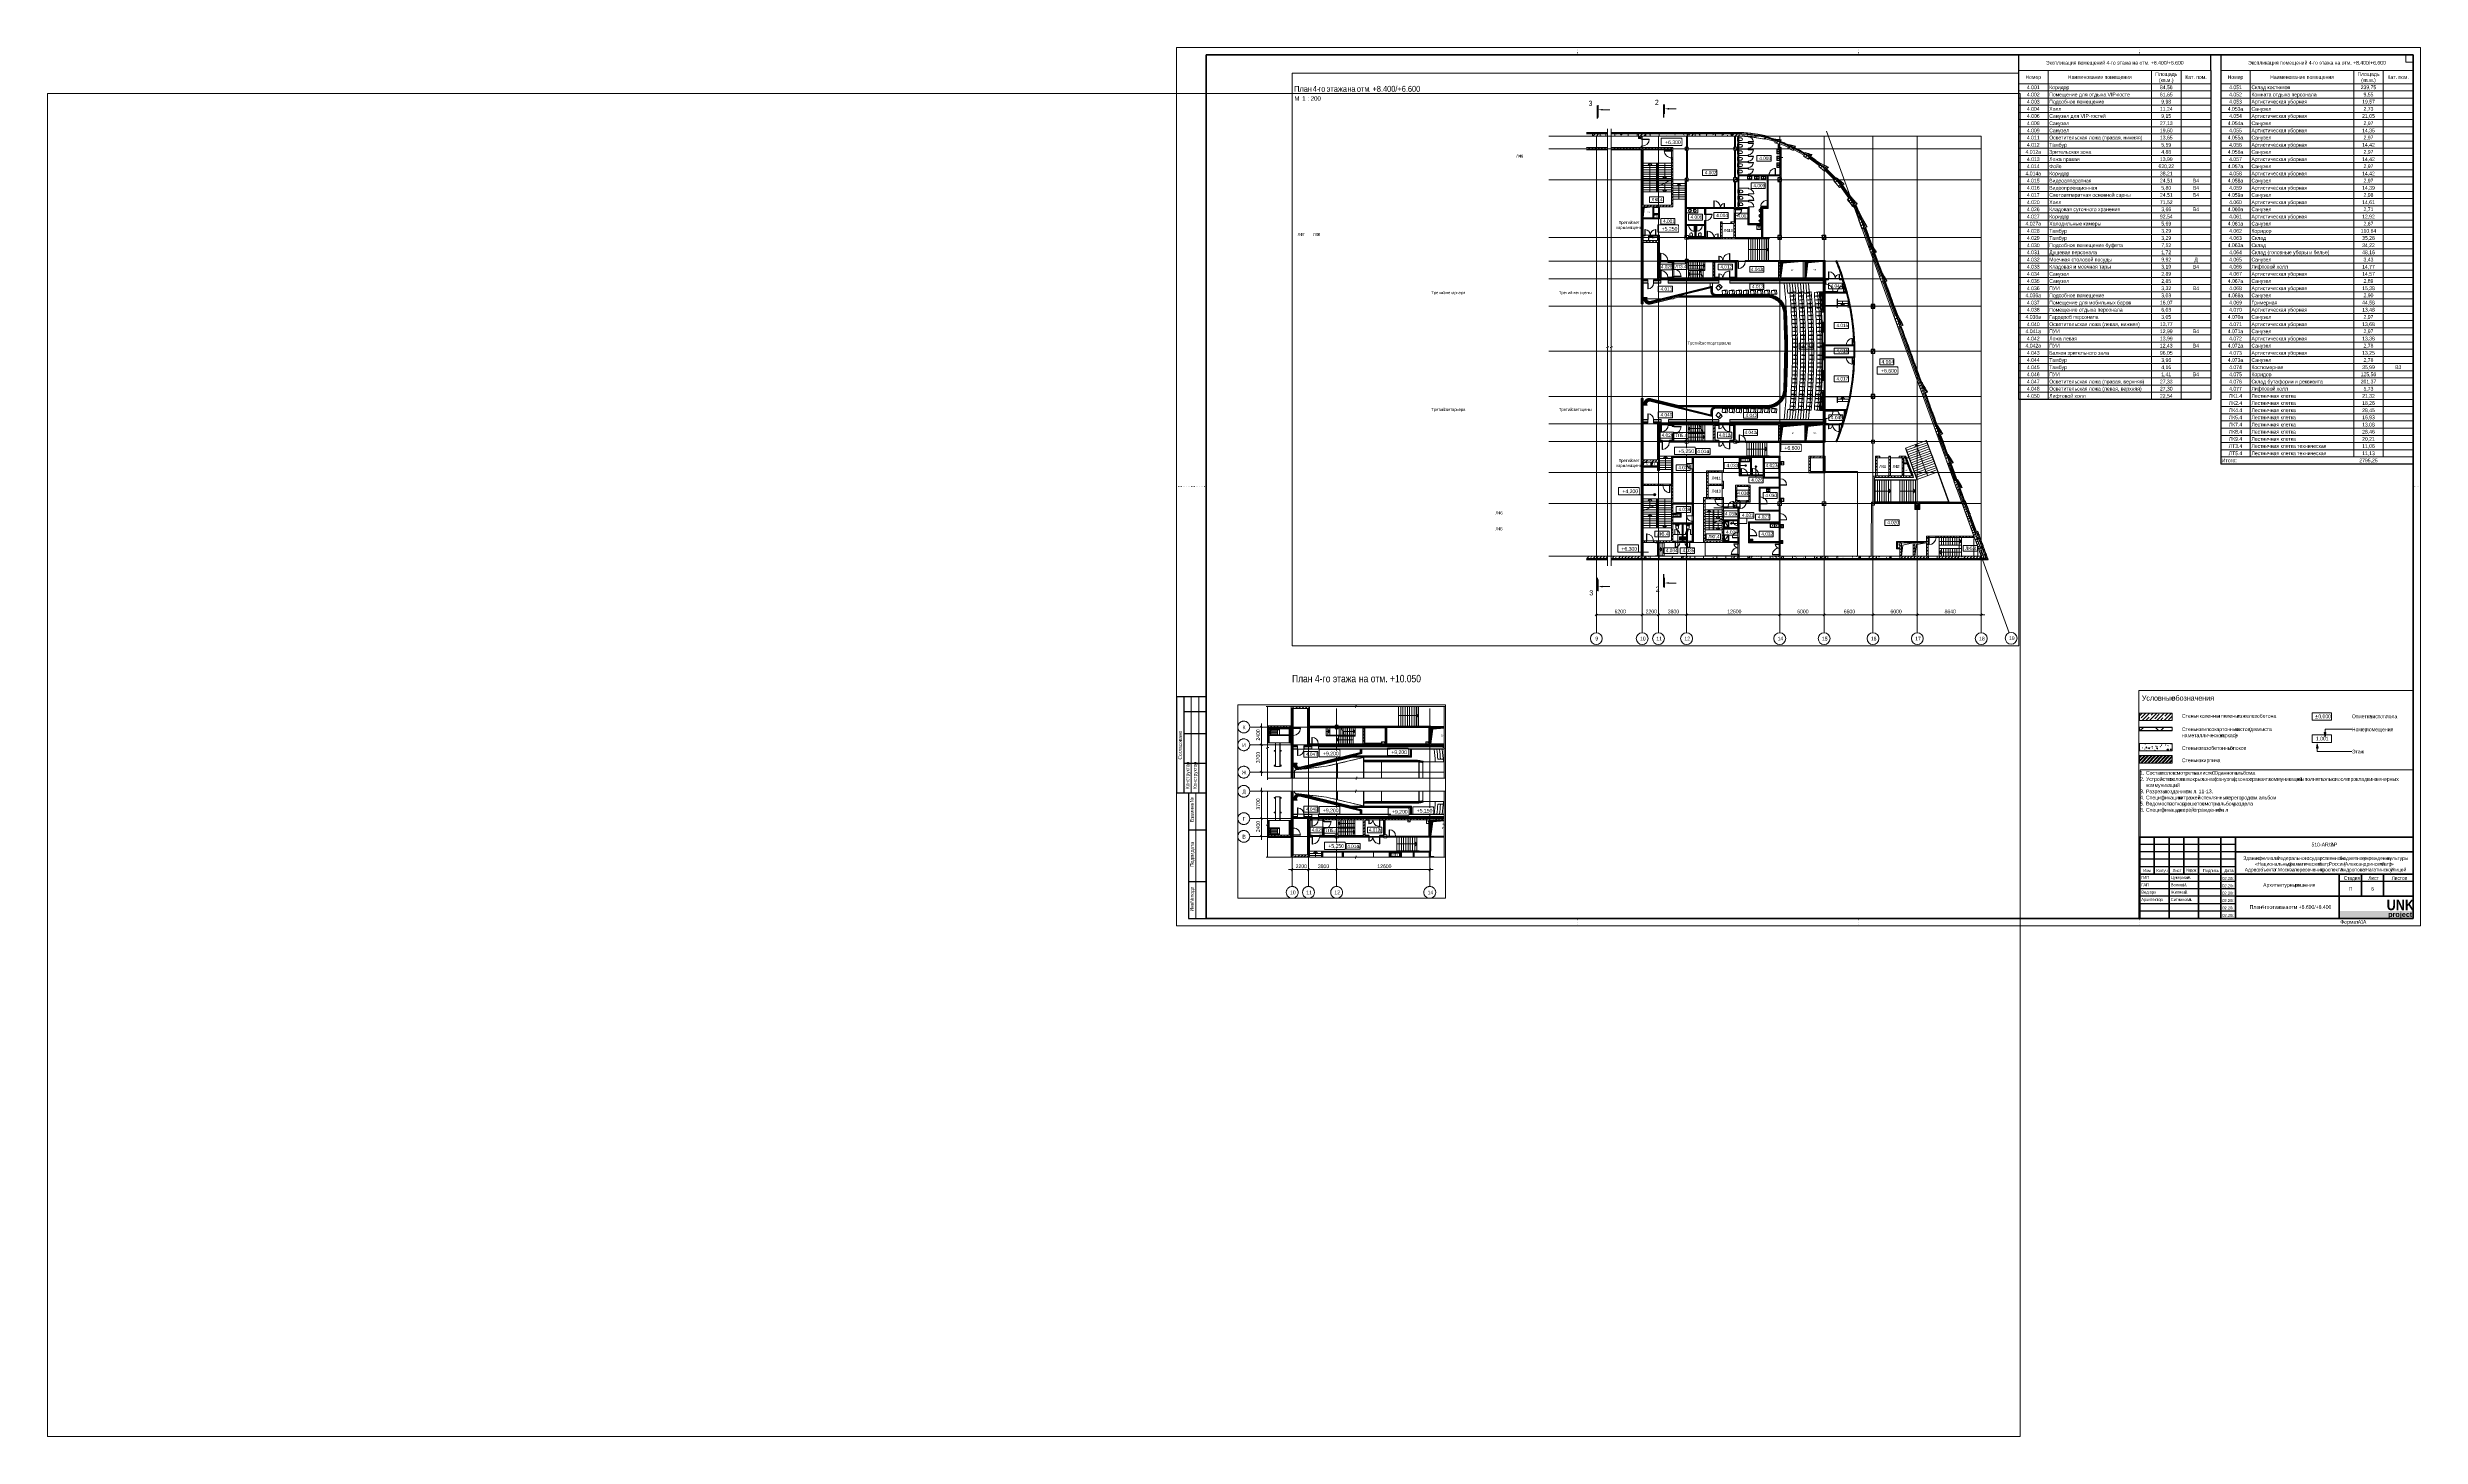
# Paper-space layout 'Layout1' of a CAD drawing. Header units: millimetres. Extents: x -1604 to 0, y -345 to 594.
# The model-space entities are those that its viewports show. They can reach past a viewport. Long polylines and large blocks are cut down to what shows.
import ezdxf

# ---------------------------------------------------------------- set-up
doc = ezdxf.new("R2010")
doc.units = ezdxf.units.MM
for name, pattern in [('IMPORT-01 Штриховая _2 мм_', [600, 400, -200]), ('Осевые', [6350, 1270, -952.5, 3175, -952.5]), ('Пунктирная 1мм', [200, 0, -200]), ('Сверху', [793.75, 476.25, -317.5]), ('Точки', [1, 0, -1]), ('Штрих', [6.35, 3.175, -3.175])]:
    doc.linetypes.add(name, pattern=pattern)
for name, color, linetype, lineweight in [('0-1', 7, 'Continuous', 5), ('0-2', 7, 'Continuous', 9), ('_Разделитель помещений_', 7, 'IMPORT-01 Штриховая _2 мм_', 9), ('Высотные отметки', 7, 'Continuous', 9), ('Графика спецификации', 7, 'Continuous', 9), ('Двери', 7, 'Continuous', 9), ('Дуга', 7, 'Continuous', 9), ('Импосты витража', 7, 'Continuous', 9), ('Импосты витража-1', 7, 'Continuous', 18), ('Каркас несущий', 7, 'Continuous', 9), ('Каркас_Импост', 7, 'Continuous', 9), ('Колонны', 7, 'Continuous', 9), ('Колонны-1', 7, 'Continuous', 25), ('Контуры', 7, 'Continuous', 9), ('Линии перегиба', 7, 'Точки', 9), ('Линии подступенков-1', 7, 'Continuous', 9), ('Линии свеса', 7, 'Continuous', 9), ('Ломаная', 7, 'Continuous', 9), ('Марки вырезов', 7, 'Continuous', 9), ('Марки помещений', 7, 'Continuous', 9), ('Мебель', 7, 'Continuous', 9), ('Обобщенные модели', 7, 'Continuous', 9), ('Обобщенные модели-1', 7, 'Continuous', 18), ('Оборудование', 7, 'Continuous', 9), ('Общие ребра', 7, 'Continuous', 9), ('Обычные линии', 7, 'Continuous', 25), ('Ограждение', 7, 'Continuous', 9), ('Окна', 7, 'Continuous', 9), ('Окна-1', 7, 'Сверху', 9), ('Окна-2', 7, 'Continuous', 18), ('Оси', 7, 'Continuous', 9), ('Оси-1', 7, 'Continuous', 18), ('Оси-2', 7, 'Осевые', 9), ('Основные надписи', 7, 'Continuous', 9), ('Остекление', 7, 'Continuous', 9), ('Панель', 7, 'Continuous', 9), ('Перекрытия', 7, 'Continuous', 9), ('Поручни', 7, 'Continuous', 9), ('Просмотр заголовков', 7, 'Continuous', 9), ('Размеры', 7, 'Continuous', 9), ('Размеры-200', 7, 'Continuous', 9), ('Разрезы', 7, 'Continuous', 9), ('Рассадка бельэтаж_альт_dwg-1', 7, 'Continuous', 9), ('Сантехнические приборы', 7, 'Continuous', 9), ('Сверху', 7, 'Сверху', 9), ('Специальное оборудование', 7, 'Continuous', 9), ('Стены', 7, 'Continuous', 9), ('Стены-1', 7, 'Continuous', 18), ('Стрелки вверх', 7, 'Continuous', 9), ('Текстовые примечания', 7, 'Continuous', 9), ('Типовые аннотации', 7, 'Continuous', 9), ('Тонкие линии', 7, 'Continuous', 9), ('Тонкие линии-1', 7, 'Continuous', 18), ('Черная _1 сплошная', 7, 'Continuous', 9), ('Черная _2 сплошная', 7, 'Continuous', 9), ('Черная_3__С', 7, 'Continuous', 25), ('Черная_6__С', 7, 'Continuous', 50), ('Штриховка разреза-1', 7, 'Continuous', 9), ('Элементы узлов', 7, 'Continuous', 9), ('Элементы узлов-1', 7, 'Continuous', 5), ('Элементы узлов-2', 7, 'Continuous', 18)]:
    doc.layers.add(name, color=color, linetype=linetype, lineweight=lineweight)
for name, color, linetype, lineweight, true_color in [('Невидимые линии', 7, 'Штрих', 18, 0x00a600), ('Обобщенные модели-2', 7, 'Continuous', 9, 0xffbc79), ('Пунктир мал', 9, 'Пунктирная 1мм', 9, 0x808080), ('Сантехнические приборы-1', 7, 'Continuous', 9, 0xaaaaaa)]:
    doc.layers.add(name, color=color, linetype=linetype, lineweight=lineweight, true_color=true_color)
doc.styles.add('Arial', font='Arial.ttf', dxfattribs={"width": 0.8, "height": 180})
doc.styles.add('Arial Narrow', font='Arial Narrow.ttf', dxfattribs={"height": 500})
doc.styles.add('Arial Narrow_1', font='Arial Narrow.ttf', dxfattribs={"height": 460})
doc.styles.add('Arial Narrow_10', font='Arial Narrow.ttf', dxfattribs={"height": 5})
doc.styles.add('Arial Narrow_2', font='Arial Narrow.ttf', dxfattribs={"height": 400})
doc.styles.add('Arial Narrow_3', font='Arial Narrow.ttf', dxfattribs={"height": 2.5})
doc.styles.add('Arial Narrow_4', font='Arial Narrow.ttf', dxfattribs={"height": 3.5})
doc.styles.add('Arial Narrow_5', font='Arial Narrow.ttf', dxfattribs={"height": 2})
doc.styles.add('Arial Narrow_6', font='Arial Narrow.ttf', dxfattribs={"width": 0.9, "height": 2.5})
doc.styles.add('Arial Narrow_7', font='Arial Narrow.ttf', dxfattribs={"height": 2.4})
doc.styles.add('Arial Narrow_8', font='Arial Narrow.ttf', dxfattribs={"height": 3})
doc.styles.add('Arial Narrow_9', font='Arial Narrow.ttf', dxfattribs={"height": 4})
doc.styles.add('Arial_1', font='Arial.ttf', dxfattribs={"width": 0.75, "height": 700})
doc.styles.add('Arial_B', font='Arial Bold.ttf', dxfattribs={"width": 0.848, "height": 7.2})
doc.styles.add('Arial_B_1', font='Arial Bold.ttf', dxfattribs={"height": 3.5})
doc.dimstyles.new('Диагональ_-_2_5_мм_Arial_narrow_1', dxfattribs={"dimscale": 304.8, "dimtxt": 511.715487, "dimasz": 0.787402, "dimexe": 1.574803, "dimexo": 0.0625, "dimgap": 0.19685, "dimtad": 1, "dimdec": 0, "dimzin": 0, "dimdsep": 46, "dimtxsty": 'Arial Narrow', "dimblk1": 'OBLIQUE', "dimblk2": 'OBLIQUE', "dimsah": 1, "dimcen": 0.09, "dimdle": 1.574803, "dimazin": 0, "dimtfac": 1, "dimtdec": 4, "dimtix": 1, "dimtmove": 0, "dimatfit": 3, "dimfxl": 1.574803, "dimfxlon": 1, "dimtvp": 1, "dimtolj": 1, "dimtzin": 0, "dimarcsym": 2})
pattern_1 = [(45, (108045.05, 0), (-424.264, 424.264), [600, -100, 20, -100]), (45, (108045.05, 424), (-424.264, 424.264), [])]
pattern_2 = [(50, (108045, 0), (1457.472, -127.512), [152.4, -1676.4]), (355, (108045, 0), (-281.942, 1528.454), [121.92, -1341.12]), (100.451, (108166.5, -10.6), (1175.541, 1400.933), [129.52, -1424.721]), (46.184, (108045, 406.4), (2168.632, -336.342), [228.6, -2514.6]), (96.636, (108225.8, 378.4), (1899.22, 1979.42), [194.28, -2137.08]), (351.184, (108045, 406.4), (1899.24, 1979.402), [182.88, -2011.68]), (21, (108248.2, 304.8), (1212.915, -818.121), [152.4, -1676.4]), (326, (108248.2, 304.8), (494.417, 1473.504), [121.92, -1341.12]), (71.451, (108349.3, 236.6), (1707.337, 655.37), [129.52, -1424.721]), (37.5, (108045.05, 0), (24.7094, 676.4402), [67.056, -1257.808, 67.056, -1294.384, -1346.2]), (37.5, (108045.05, 0), (24.7094, 676.4402), [-2686.304, 67.056, -1279.144]), (7.5, (108045.05, 0), (534.5577, 801.4443), [67.056, -709.168, 67.056, -1227.328, -513.08]), (7.5, (108045.05, 0), (534.5577, 801.4443), [-2070.608, 67.056, -446.024]), (327.5, (107591.9, 0), (1084.7275, -45.8312), [67.056, -440.944, 67.056, -1517.904, -2103.12]), (327.5, (107591.9, 0), (1084.7275, -45.8312), [-2092.96, 67.056, -2036.064]), (317.5, (107388.7, 0), (1185.0347, 203.4135), [67.056, -593.344, 67.056, -985.52, -1493.52]), (317.5, (107388.7, 0), (1185.0347, 203.4135), [-1712.976, 67.056, -1426.464])]
pattern_3 = [(0, (108045.05, 0), (812.8, 203.2), [67.056, -542.544, 67.056, -542.544, -3251.2]), (0, (108045.05, 0), (812.8, 203.2), [-1219.2, 67.056, -1152.144, 67.056, -542.544, -1422.4]), (0, (108045.05, 0), (812.8, 203.2), [-3048, 67.056, -339.344, 67.056, -948.944]), (120, (108349.85, 101.6), (-582.37636, 602.30545), [67.056, -542.544, 67.056, -542.544, -3251.2]), (120, (108349.85, 101.6), (-582.37636, 602.30545), [-1219.2, 67.056, -1152.144, 67.056, -542.544, -1422.4]), (120, (108349.85, 101.6), (-582.37636, 602.30545), [-3048, 67.056, -339.344, 67.056, -948.944]), (240, (108451.45, 508), (-230.42364, -805.50545), [67.056, -542.544, 67.056, -542.544, -3251.2]), (240, (108451.45, 508), (-230.42364, -805.50545), [-1219.2, 67.056, -1152.144, 67.056, -542.544, -1422.4]), (240, (108451.45, 508), (-230.42364, -805.50545), [-3048, 67.056, -339.344, 67.056, -948.944])]
pattern_4 = [(45, (108045.05, 0), (-502.8943, 502.8943), []), (45, (108045.05, 762), (-502.8943, 502.8943), [])]
pattern_5 = [(45, (108045, 0), (-707.107, 707.107), []), (135, (108045, 0), (-707.107, -707.107), [])]
pattern_6 = [(45, (-0.08, 0), (-493.914, 493.914), []), (45, (493.83, 0), (-493.914, 493.914), [873.125, -174.625, 6.706, -167.919])]
pattern_7 = [(45, (0, 0), (-493.914, 493.914), []), (45, (493.9, 0), (-493.914, 493.914), [873.125, -174.625, 6.706, -167.919])]
pattern_8 = [(45, (108045.05, 0), (-212.13203, 212.13203), []), (135, (108045.05, 0), (-212.13203, -212.13203), [])]
pattern_9 = [(45, (15, 0), (-493.914, 493.914), []), (45, (508.9, 0), (-493.914, 493.914), [873.125, -174.625, 6.706, -167.919])]
pattern_10 = [(45, (-32400, 15200), (-493.914, 493.914), []), (45, (-31906.1, 15200), (-493.914, 493.914), [873.125, -174.625, 6.706, -167.919])]
pattern_11 = [(315, (108248.25, 20.32), (507.99965, 0), [7.184, -711.236]), (63.435, (108324.45, 76.2), (-0.0009, 508.0002), [11.359, -1124.563]), (90, (108166.97, 60.96), (-508, 508), [10.16, -497.84]), (315, (108045.05, 127), (507.99965, 0), [7.184, -711.236]), (270, (108375.25, 40.64), (508, -508), [6.706, -501.294]), (270, (108258.4, 386.1), (508, -508), [6.706, -501.294]), (45, (108329.53, 441.96), (0, 507.99965), [7.184, -711.236]), (90, (108227.93, 182.9), (-508, 508), [6.706, -501.294]), (90, (108166.97, 259.1), (-508, 508), [6.706, -501.294]), (270, (108324.45, 238.76), (508, -508), [6.706, -501.294]), (45, (108172.05, 426.72), (0, 507.99965), [7.184, -711.236]), (45, (108065.37, 284.48), (0, 507.99965), [7.184, -711.236]), (270, (108055.2, 492.76), (508, -508), [6.706, -501.294]), (315, (108380.33, 406.4), (507.99965, 0), [7.184, -711.236]), (90, (108522.57, 71.1), (-508, 508), [6.706, -501.294]), (315, (108400.65, 137.16), (507.99965, 0), [7.184, -711.236]), (90, (108522.57, 264.16), (-508, 508), [10.16, -497.84]), (90, (108527.65, 436.9), (-508, 508), [6.706, -501.294]), (90, (108420.97, 294.64), (-508, 508), [6.706, -501.294]), (315, (108405.73, 497.84), (507.99965, 0), [7.184, -711.236]), (0, (108522.57, 497.84), (508, 508), [6.706, -501.294]), (315, (108136.5, 508), (507.99965, 0), [7.184, -711.236]), (270, (108278.73, 132.1), (508, -508), [6.706, -501.294]), (0, (108497.17, 172.7), (508, 508), [6.706, -501.294]), (56.31, (108319.37, 5.08), (507.99879, 1016.00085), [18.316, -1813.304]), (315, (108329.53, 20.32), (507.99965, 0), [14.368, -704.052]), (194.036, (108339.69, 10.16), (-1524.00192, -507.99336), [20.945, -2073.593]), (60.255, (108075.53, 45.72), (508.001493, 1015.99859), [40.956, -4054.671]), (293.199, (108095.85, 81.28), (508.006508, -1015.996307), [38.688, -3830.124]), (180, (108111.1, 45.7), (-508, -508), [35.56, -472.44]), (63.435, (108065.37, 213.36), (-0.0009, 508.0002), [22.718, -1113.204]), (315, (108075.53, 233.68), (507.99965, 0), [14.368, -704.052]), (206.565, (108085.69, 223.52), (-508.00066, -508.0002), [22.718, -1113.204]), (66.801, (108431.13, 50.8), (1016.01901, 2539.993042), [38.688, -3830.124]), (296.565, (108446.37, 86.36), (508.0002, -508.00066), [34.078, -1101.845]), (189.462, (108461.61, 55.88), (-2540.002556, -507.985985), [30.901, -3059.143]), (82.875, (108248.25, 248.92), (-0.000517, 507.999884), [40.956, -4054.671]), (315, (108253.33, 289.56), (507.99965, 0), [35.921, -682.5]), (206.565, (108278.73, 264.16), (-508.00066, -508.0002), [34.078, -1101.845]), (71.565, (108420.97, 223.52), (0.00014, 507.99998), [16.064, -1590.373]), (326.31, (108426.05, 238.76), (1016.00085, -507.99879), [18.316, -1813.304]), (194.036, (108441.29, 228.6), (-1524.00192, -507.99336), [20.945, -2073.593]), (60.255, (108212.69, 472.44), (508.001493, 1015.99859), [40.956, -4054.671]), (288.435, (108233, 508), (508.0012, -1015.99951), [32.129, -1574.308]), (189.462, (108243.17, 477.52), (-2540.002556, -507.985985), [30.901, -3059.143]), (63.435, (108085.69, 411.48), (-0.0009, 508.0002), [34.078, -1101.845]), (296.565, (108100.93, 441.96), (508.0002, -508.00066), [34.078, -1101.845]), (180, (108116.17, 411.5), (-508, -508), [30.48, -477.52]), (56.31, (108151.73, 320.04), (507.99879, 1016.00085), [18.316, -1813.304]), (326.31, (108161.89, 335.28), (1016.00085, -507.99879), [18.316, -1813.304]), (191.31, (108177.13, 325.12), (-2031.99947, -508.00241), [25.903, -2564.399]), (63.435, (108324.45, 365.76), (-0.0009, 508.0002), [22.718, -1113.204]), (326.31, (108334.61, 386.08), (1016.00085, -507.99879), [18.316, -1813.304]), (201.801, (108349.85, 375.92), (-1016.00392, -507.992605), [27.357, -2708.307]), (60.255, (108436.21, 416.56), (508.001493, 1015.99859), [40.956, -4054.671]), (288.435, (108456.53, 452.12), (508.0012, -1015.99951), [32.129, -1574.308]), (189.462, (108466.69, 421.64), (-2540.002556, -507.985985), [30.901, -3059.143]), (56.31, (108507.33, 330.2), (507.99879, 1016.00085), [18.316, -1813.304]), (315, (108517.5, 345.44), (507.99965, 0), [14.368, -704.052]), (194.036, (108527.65, 335.28), (-1524.00192, -507.99336), [20.945, -2073.593])]
pattern_12 = [(45, (169515.5, 0), (-212.132, 212.132), []), (135, (169515.5, 0), (-212.132, -212.132), [])]
pattern_13 = [(45, (169515.5, 0), (-424.264, 424.264), [600, -100, 20, -100]), (45, (169515.5, 424), (-424.264, 424.264), [])]
pattern_14 = [(45, (169515.5, 0), (-707.107, 707.107), []), (135, (169515.5, 0), (-707.107, -707.107), [])]

# ---------------------------------------------------------------- blocks, each defined once
blk = doc.blocks.new('_ЛИ__Форма 3_ Графическая часть - А1А-4542602-План 4-го этажа на отм_ _6_600__8_400')
at = {"layer": 'Основные надписи', "true_color": 0xff0000}
blk.add_hatch(color=1, dxfattribs=at).paths.add_polyline_path([(-247, -143.5), (-247, -138.5), (-197, -138.5), (-197, -143.5)], flags=0)
at = {"layer": 'Линии перегиба'}
for p, q in [((-762, 445.5), (-762, 440.5)), ((-572, 445.5), (-572, 440.5)), ((-382, 445.5), (-382, 440.5)), ((-192, 445.5), (-192, 440.5)), ((-1013, 148.5), (-1033, 148.5)), ((-192, 148.5), (-197, 148.5)), ((-762, -148.5), (-762, -143.5)), ((-572, -148.5), (-572, -143.5)), ((-382, -148.5), (-382, -143.5)), ((-192, -148.5), (-192, -143.5))]:
    blk.add_line(p, q, dxfattribs=at)
at = {"layer": 'Обычные линии'}
for p, q in [((-1033, 6.5), (-1033, -58.5)), ((-1033, 6.5), (-1013, 6.5)), ((-1028, 6.5), (-1028, -58.5)), ((-1028, -3.5), (-1013, -3.5)), ((-1028, -18.5), (-1013, -18.5)), ((-1028, -38.5), (-1013, -38.5)), ((-1033, -58.5), (-1013, -58.5)), ((-1025, -58.5), (-1025, -143.5)), ((-1025, -83.5), (-1013, -83.5)), ((-1025, -118.5), (-1013, -118.5)), ((-1025, -143.5), (-1013, -143.5))]:
    blk.add_line(p, q, dxfattribs=at)
at = {"layer": 'Основные надписи'}
for p, q in [((-202, 440.5), (-202, 435.5)), ((-202, 435.5), (-197, 435.5)), ((-1033, -58.5), (-1033, 6.5))]:
    blk.add_line(p, q, dxfattribs=at)
at = {"layer": 'Тонкие линии'}
for p, q in [((-1033, 445.5), (-1033, -148.5)), ((-1033, 445.5), (-192, 445.5)), ((-192, 445.5), (-192, -148.5)), ((-1023, 6.5), (-1023, -58.5)), ((-1018, 6.5), (-1018, -58.5)), ((-1020, -58.5), (-1020, -143.5)), ((-192, -148.5), (-1033, -148.5))]:
    blk.add_line(p, q, dxfattribs=at)
at = {"layer": 'Черная_3__С'}
for p, q in [((-317, -93.5), (-382, -93.5)), ((-317, -98.5), (-382, -98.5)), ((-317, -103.5), (-382, -103.5)), ((-317, -108.5), (-382, -108.5)), ((-317, -118.5), (-382, -118.5)), ((-317, -123.5), (-382, -123.5)), ((-197, -118.5), (-247, -118.5)), ((-317, -128.5), (-382, -128.5)), ((-317, -133.5), (-382, -133.5)), ((-317, -138.5), (-382, -138.5))]:
    blk.add_line(p, q, dxfattribs=at)
at = {"layer": 'Черная_6__С'}
for p, q in [((-1013, 440.5), (-1013, -143.5)), ((-197, 440.5), (-1013, 440.5)), ((-197, -143.5), (-197, 440.5)), ((-382, -88.5), (-382, -143.5)), ((-197, -88.5), (-382, -88.5)), ((-372, -88.5), (-372, -113.5)), ((-362, -88.5), (-362, -143.5)), ((-352, -88.5), (-352, -113.5)), ((-342, -88.5), (-342, -143.5)), ((-327, -88.5), (-327, -143.5)), ((-317, -88.5), (-317, -143.5)), ((-197, -98.5), (-317, -98.5)), ((-197, -113.5), (-382, -113.5)), ((-247, -113.5), (-247, -143.5)), ((-232, -113.5), (-232, -128.5)), ((-217, -113.5), (-217, -128.5)), ((-1013, -143.5), (-197, -143.5)), ((-197, -128.5), (-317, -128.5)), ((-247, -138.5), (-247, -143.5)), ((-247, -143.5), (-197, -143.5)), ((-197, -143.5), (-197, -138.5))]:
    blk.add_line(p, q, dxfattribs=at)
at = {"layer": 'Основные надписи', "char_height": 2.5, "attachment_point": 1, "rotation": 90, "style": 'Arial Narrow_6'}
for s, insert, width in [('Согласовано', (-1031.8, -36), 18.832), ('\\fArial Narrow|b0|i0|c204|p34|;\\W.9; ', (-1026.8, -41.2), 0.866), ('Конструктор', (-1026.8, -56), 17.894), ('\\fArial Narrow|b0|i0|c204|p34|;\\W.9; ', (-1021.8, -41.2), 0.866), ('Конструктор', (-1021.8, -56), 17.894), ('\\fArial Narrow|b0|i0|c204|p34|;\\W.9;№', (-1023.8, -65), 3.391), ('Взам', (-1023.8, -78.2), 7.432), ('инв', (-1023.8, -70.7), 5.123), ('. ', (-1023.8, -66.5), 1.732), ('. ', (-1023.8, -72.1), 1.732), ('дата', (-1023.8, -98.8), 6.71), ('\\fArial Narrow|b0|i0|c204|p34|;\\W.9; ', (-1023.8, -99.5), 0.866), ('Подп', (-1023.8, -108.6), 7.504), ('\\fArial Narrow|b0|i0|c204|p34|;\\W.9;и', (-1023.8, -101), 1.732), ('. ', (-1023.8, -102.4), 1.732), ('подл', (-1023.8, -129.2), 7.071), ('\\fArial Narrow|b0|i0|c204|p34|;\\W.9;.', (-1023.8, -123.4), 0.866), ('\\fArial Narrow|b0|i0|c204|p34|;\\W.9; ', (-1023.8, -130), 0.866), ('\\fArial Narrow|b0|i0|c204|p34|;\\W.9;№', (-1023.8, -132.8), 3.391), ('Инв', (-1023.8, -138.8), 5.628), ('. ', (-1023.8, -134.2), 1.732)]:
    blk.add_mtext(s, dxfattribs=dict(at, insert=insert, width=width))
at = {"layer": 'Основные надписи', "attachment_point": 1}
for s, insert, char_height, width, style in [('Изм', (-379.5, -110.1), 2, 5.211, 'Arial Narrow_5'), ('\\fArial Narrow|b0|i0|c204|p34|;.', (-375.2, -110.1), 2, 0.802, 'Arial Narrow_5'), ('Кол', (-370.6, -110.1), 2, 4.97, 'Arial Narrow_5'), ('\\fArial Narrow|b0|i0|c204|p34|;.', (-366.5, -110.1), 2, 0.802, 'Arial Narrow_5'), ('уч', (-365.8, -110.1), 2, 2.886, 'Arial Narrow_5'), ('Лист', (-359.6, -110.1), 2, 6.173, 'Arial Narrow_5'), ('\\fArial Narrow|b0|i0|c204|p34|;№', (-350.4, -109.8), 2, 3.046, 'Arial Narrow_5'), ('док', (-347.9, -109.8), 2, 4.489, 'Arial Narrow_5'), ('\\fArial Narrow|b0|i0|c204|p34|;.', (-344.2, -109.8), 2, 0.802, 'Arial Narrow_5'), ('Подпись', (-339.2, -110.1), 2, 11.304, 'Arial Narrow_5'), ('Дата', (-324.6, -110.1), 2, 6.413, 'Arial Narrow_5'), ('Стадия', (-243.9, -114.9), 2.5, 10.678, 'Arial Narrow_6'), ('Лист', (-227.3, -114.9), 2.5, 6.854, 'Arial Narrow_6'), ('Листов', (-211.5, -114.9), 2.5, 10.246, 'Arial Narrow_6'), ('Формат', (-246.2, -144.6), 2.5, 12.426, 'Arial Narrow_3'), (': ', (-236, -144.6), 2.5, 1.924, 'Arial Narrow_3'), ('\\fArial Narrow|b0|i0|c204|p34|;А', (-234.4, -144.6), 2.5, 2.325, 'Arial Narrow_3'), ('\\fArial Narrow|b0|i0|c204|p34|;1', (-232.5, -144.6), 2.5, 1.924, 'Arial Narrow_3'), ('\\fArial Narrow|b0|i0|c204|p34|;А', (-230.9, -144.6), 2.5, 2.325, 'Arial Narrow_3')]:
    blk.add_mtext(s, dxfattribs=dict(at, insert=insert, char_height=char_height, width=width, style=style))
at = {"layer": 'Основные надписи', "color": 1, "true_color": 0xff0000, "insert": (-214.9, -130.7), "char_height": 7.2, "width": 22.434, "attachment_point": 1, "style": 'Arial_B'}
blk.add_mtext('UNK', dxfattribs=at)
at = {"layer": 'Основные надписи', "color": 7, "true_color": 0xfffffe, "insert": (-213.9, -139), "char_height": 3.5, "width": 20.122, "attachment_point": 1, "style": 'Arial_B_1'}
blk.add_mtext('project', dxfattribs=at)
blk = doc.blocks.new('Оборудование 3 - Оборудование 1-287707-План 4-го этажа на отм_ _6_600')
at = {"layer": 'Оборудование'}
for p, q in [((105365.7, 2858.4), (109281.7, 3807)), ((109281.7, 3807), (121159.1, 3807)), ((109288, 3754.2), (105378.1, 2807.1)), ((121159.1, 3754.2), (109288, 3754.2)), ((105402.3, 2707.3), (109300.2, 3651.6)), ((109300.2, 3651.6), (121159.1, 3651.6)), ((105376.3, 2814.5), (105365.7, 2858.4)), ((105378.1, 2807.1), (105376.5, 2813.8)), ((105402, 2708.6), (105378.1, 2807.1)), ((105400, 2716.8), (105401.7, 2709.9)), ((109300.2, -11017.4), (105402.3, -10073.1)), ((105378.1, -10172.9), (105400, -10082.6)), ((105365.7, -10224.2), (105376.3, -10180.2)), ((105376.5, -10179.6), (105378.1, -10172.9)), ((109288, -11120), (105378.1, -10172.9)), ((109281.7, -11172.8), (105365.7, -10224.2)), ((121159.1, -11017.4), (109300.2, -11017.4)), ((121159.1, -11120), (109288, -11120)), ((109281.7, -11172.8), (121159.1, -11172.8))]:
    blk.add_line(p, q, dxfattribs=at)
at = {"layer": 'Оборудование', "flags": 128}
for points in [[(121159.1, 3651.6), (121252, 3649.7), (121344.6, 3644.2), (121437, 3634.9), (121529, 3622), (121620.3, 3605.3), (121710.9, 3585.1), (121800.6, 3561.2), (121889.3, 3533.8), (121976.9, 3502.8), (122063.1, 3468.4), (122147.9, 3430.5), (122231.1, 3389.3), (122312.5, 3344.8), (122392.2, 3297), (122469.8, 3246.1), (122545.4, 3192.2), (122618.8, 3135.3), (122689.8, 3075.5), (122758.3, 3012.9), (122824.3, 2947.6), (122887.7, 2879.7), (122948.3, 2809.3), (123006, 2736.6), (123060.7, 2661.6), (123112.5, 2584.5), (123161, 2505.4), (123206.4, 2424.4), (123248.6, 2341.6), (123287.3, 2257.3), (123322.7, 2171.4), (123354.6, 2084.2), (123383, 1995.8), (123407.8, 1906.4), (123429.1, 1816), (123446.7, 1724.8), (123460.6, 1633), (123470.9, 1540.8), (123477.5, 1448.1), (123477.7, 1442.7)], [(123477.7, 1442.7), (123598.1, -2788.8), (123549.2, -7021.7), (123477.7, -8808.5)], [(123477.7, -8808.5), (123471.4, -8901.1), (123461.3, -8993.4), (123447.6, -9085.2), (123430.2, -9176.4), (123409.2, -9266.8), (123384.5, -9356.4), (123356.4, -9444.8), (123324.7, -9532.1), (123289.5, -9618), (123250.9, -9702.5), (123209, -9785.3), (123163.8, -9866.4), (123115.4, -9945.7), (123063.9, -10022.9), (123009.3, -10098), (122951.7, -10170.9), (122891.3, -10241.4), (122828.1, -10309.4), (122762.3, -10374.9), (122693.9, -10437.6), (122623, -10497.6), (122549.8, -10554.7), (122474.3, -10608.8), (122396.8, -10659.9), (122317.3, -10707.8), (122235.9, -10752.5), (122152.8, -10793.9), (122068.1, -10832), (121982, -10866.6), (121894.5, -10897.8), (121805.9, -10925.4), (121716.2, -10949.5), (121625.6, -10970), (121534.3, -10986.8), (121442.4, -11000), (121350.1, -11009.5), (121257.4, -11015.3), (121164.6, -11017.4), (121159.1, -11017.4)]]:
    blk.add_lwpolyline(points, dxfattribs=at)
at = {"layer": 'Оборудование'}
for centre, radius, start, end in [((121159.1, 1330.3), 2476.8, 2.7759, 90), ((121159.1, 1330.3), 2424, 76.9574, 90), ((121159.1, 1330.3), 2424, 2.7759, 76.9381), ((17765.2, -3682.9), 105939.4, 357.224134, 2.775866), ((17765.2, -3682.9), 105992.2, 357.224134, 2.775866), ((121159.1, -8696), 2476.8, 270, 357.2241), ((121159.1, -8696), 2424, 283.0619, 357.2241), ((121159.1, -8696), 2424, 270, 283.0426)]:
    blk.add_arc(centre, radius, start, end, dxfattribs=at)
for points in [[(109288, 3754.2), (109291.6, 3724.1), (109297.2, 3676.8), (109300.5, 3649.5), (109300.3, 3651.4), (109299.8, 3655)], [(109288, -11120), (109291.6, -11089.9), (109297.2, -11042.5), (109300.5, -11015.3), (109300.3, -11017.1), (109299.8, -11020.8)]]:
    blk.add_open_spline(points, degree=3, knots=[0, 0, 0, 0, 0.2222222, 0.4444444, 0.5910961, 0.5910961, 0.5910961, 0.5910961], dxfattribs=at)
blk = doc.blocks.new('510HO_ламели зала_rvt-1-План 4-го этажа на отм_ _6_600')
at = {"layer": '0-2'}
blk.add_blockref('Оборудование 3 - Оборудование 1-287707-План 4-го этажа на отм_ _6_600', (0, 0), dxfattribs=at)
blk = doc.blocks.new('Перекрытие на отм_5 - Перекрытие на отм_-6100-873754-План 4-го этажа на отм_ _6_600')
at = {"layer": 'Перекрытия'}
for p, q in [((143471.7, -17628.7), (145816.6, -24084.1)), ((136081.6, -20532.9), (136081.6, -18082.9)), ((136081.6, -18082.9), (137681.6, -18082.9)), ((137681.6, -18082.9), (137681.6, -20532.9)), ((137881.6, -20532.9), (137881.6, -18082.9)), ((137881.6, -18082.9), (139919.5, -18082.9)), ((140052.1, -18082.9), (140397.5, -18082.9)), ((137681.6, -20532.9), (137881.6, -20532.9)), ((135731.6, -24084.1), (135731.6, -20734.1)), ((135731.6, -20734.1), (136081.6, -20734.1)), ((141206.6, -24084.1), (135731.6, -24084.1)), ((145816.6, -24084.1), (141856.6, -24084.1)), ((147268.7, -24234.1), (147214.1, -24084.1)), ((141331.6, -24884.1), (141381.6, -24884.1)), ((141681.6, -24884.1), (141731.6, -24884.1))]:
    blk.add_line(p, q, dxfattribs=at)
blk = doc.blocks.new('Обобщенные модели 5 - Обобщенные модели 5-1059489-План 4-го этажа на отм_ _6_600')
at = {"layer": 'Обобщенные модели'}
h = blk.add_hatch(dxfattribs=at)
h.set_pattern_fill('FP_6', color=256, style=0, pattern_type=2)
h.set_pattern_definition(pattern_6)
h.paths.add_polyline_path([(97631.6, 25417.1), (98631.6, 25417.1), (98631.6, 25717.1), (97631.6, 25717.1)], flags=0)
h = blk.add_hatch(dxfattribs=at)
h.set_pattern_fill('FP_6', color=256, style=0, pattern_type=2)
h.set_pattern_definition(pattern_6)
h.paths.add_polyline_path([(104047.8, 25417.1), (104831.6, 25417.1), (104831.6, 25717.1), (103831.6, 25717.1), (103831.6, 25417.1)], flags=0)
h = blk.add_hatch(dxfattribs=at)
h.set_pattern_fill('FP_6', color=256, style=0, pattern_type=2)
h.set_pattern_definition(pattern_6)
h.paths.add_polyline_path([(111292.5, 25417.1), (111481.6, 25417.1), (111481.6, 25717.1), (110481.6, 25717.1), (110481.6, 25417.1)], flags=0)
at = {"layer": 'Обобщенные модели-1'}
for p, q in [((98631.6, 25717.1), (97631.6, 25717.1)), ((97631.6, 25717.1), (97631.6, 25417.1)), ((98631.6, 25417.1), (98631.6, 25717.1)), ((104831.6, 25717.1), (103831.6, 25717.1)), ((103831.6, 25717.1), (103831.6, 25417.1)), ((104831.6, 25417.1), (104831.6, 25717.1)), ((111481.6, 25717.1), (110481.6, 25717.1)), ((110481.6, 25717.1), (110481.6, 25417.1)), ((111481.6, 25417.1), (111481.6, 25717.1)), ((97631.6, 25417.1), (98631.6, 25417.1)), ((103831.6, 25417.1), (104831.6, 25417.1)), ((110481.6, 25417.1), (111481.6, 25417.1))]:
    blk.add_line(p, q, dxfattribs=at)
blk = doc.blocks.new('Обобщенные модели 14 - Обобщенные модели 14-1162576-План 4-го этажа на отм_ _6_600')
at = {"layer": 'Обобщенные модели'}
h = blk.add_hatch(dxfattribs=at)
h.set_pattern_fill('FP_7', color=256, style=0, pattern_type=2)
h.set_pattern_definition(pattern_7)
h.paths.add_polyline_path([(128975.7, 20667.5), (129164.5, 20900.6), (128387.3, 21529.9), (128198.5, 21296.8), (128947.6, 20690.2)], flags=0)
at = {"layer": 'Обобщенные модели-1'}
for p, q in [((128387.3, 21529.9), (128198.5, 21296.8)), ((129164.5, 20900.6), (128387.3, 21529.9)), ((128198.5, 21296.8), (128975.7, 20667.5)), ((128975.7, 20667.5), (129164.5, 20900.6))]:
    blk.add_line(p, q, dxfattribs=at)
blk = doc.blocks.new('Обобщенные модели 15 - Обобщенные модели 15-1171062-План 4-го этажа на отм_ _6_600')
at = {"layer": 'Обобщенные модели'}
h = blk.add_hatch(dxfattribs=at)
h.set_pattern_fill('FP_10', color=256, style=0, pattern_type=2)
h.set_pattern_definition([(45, (-11.5, -84.36), (-493.914, 493.914), []), (45, (482.4, -84.36), (-493.914, 493.914), [873.125, -174.625, 6.706, -167.919])])
h.paths.add_polyline_path([(122852.2, 24234.2), (122943.3, 24520), (122339.1, 24712.5), (122248, 24426.7)], flags=0)
at = {"layer": 'Обобщенные модели-1'}
for p, q in [((122339.1, 24712.5), (122248, 24426.7)), ((122943.3, 24520), (122339.1, 24712.5)), ((122852.2, 24234.2), (122943.3, 24520)), ((122248, 24426.7), (122852.2, 24234.2))]:
    blk.add_line(p, q, dxfattribs=at)
blk = doc.blocks.new('Обобщенные модели 16 - Обобщенные модели 16-1173746-План 4-го этажа на отм_ _6_600')
at = {"layer": 'Обобщенные модели'}
h = blk.add_hatch(dxfattribs=at)
h.set_pattern_fill('FP_7', color=256, style=0, pattern_type=2)
h.set_pattern_definition(pattern_7)
h.paths.add_polyline_path([(124734.5, 23469.9), (124856.5, 23744), (124125.7, 24069.4), (124003.7, 23795.3)], flags=0)
at = {"layer": 'Обобщенные модели-1'}
for p, q in [((124125.7, 24069.4), (124003.7, 23795.3)), ((124856.5, 23744), (124125.7, 24069.4)), ((124003.7, 23795.3), (124734.5, 23469.9)), ((124734.5, 23469.9), (124856.5, 23744))]:
    blk.add_line(p, q, dxfattribs=at)
blk = doc.blocks.new('Обобщенные модели 17 - Обобщенные модели 16-1173766-План 4-го этажа на отм_ _6_600')
at = {"layer": 'Обобщенные модели'}
h = blk.add_hatch(dxfattribs=at)
h.set_pattern_fill('FP_7', color=256, style=0, pattern_type=2)
h.set_pattern_definition(pattern_7)
h.paths.add_polyline_path([(126830.8, 22302.2), (126987.6, 22557.9), (126305.6, 22976.1), (126148.8, 22720.4)], flags=0)
at = {"layer": 'Обобщенные модели-1'}
for p, q in [((126305.6, 22976.1), (126148.8, 22720.4)), ((126987.6, 22557.9), (126305.6, 22976.1)), ((126148.8, 22720.4), (126830.8, 22302.2)), ((126830.8, 22302.2), (126987.6, 22557.9))]:
    blk.add_line(p, q, dxfattribs=at)
blk = doc.blocks.new('Обобщенные модели 18 - Обобщенные модели 18-1175902-План 4-го этажа на отм_ _6_600')
at = {"layer": 'Обобщенные модели'}
h = blk.add_hatch(dxfattribs=at)
h.set_pattern_fill('FP_11', color=256, style=0, pattern_type=2)
h.set_pattern_definition(pattern_9)
h.paths.add_polyline_path([(131035.3, 18489.3), (131261.7, 18686.1), (130474.4, 19591.8), (130248, 19394.9)], flags=0)
h = blk.add_hatch(dxfattribs=at)
h.set_pattern_fill('FP_11', color=256, style=0, pattern_type=2)
h.set_pattern_definition(pattern_9)
h.paths.add_polyline_path([(132761.2, 15912.7), (133017, 16069.4), (132390.4, 17092.8), (132134.6, 16936.2)], flags=0)
h = blk.add_hatch(dxfattribs=at)
h.set_pattern_fill('FP_11', color=256, style=0, pattern_type=2)
h.set_pattern_definition(pattern_9)
h.paths.add_polyline_path([(134062.4, 12889.9), (134344.3, 12992.5), (133933.9, 14120.1), (133652, 14017.5), (133677.4, 13947.9)], flags=0)
h = blk.add_hatch(dxfattribs=at)
h.set_pattern_fill('FP_11', color=256, style=0, pattern_type=2)
h.set_pattern_definition(pattern_9)
h.paths.add_polyline_path([(135301.3, 9511.3), (135583.2, 9613.9), (135172.8, 10741.5), (134890.9, 10638.9), (134913.5, 10576.7)], flags=0)
h = blk.add_hatch(dxfattribs=at)
h.set_pattern_fill('FP_11', color=256, style=0, pattern_type=2)
h.set_pattern_definition(pattern_9)
h.paths.add_polyline_path([(136741.3, 5554.9), (137023.2, 5657.5), (136612.8, 6785.2), (136330.9, 6682.6), (136663.9, 5767.6)], flags=0)
h = blk.add_hatch(dxfattribs=at)
h.set_pattern_fill('FP_11', color=256, style=0, pattern_type=2)
h.set_pattern_definition(pattern_9)
h.paths.add_polyline_path([(144238.3, -15043), (144520.2, -14940.4), (144109.8, -13812.7), (143827.9, -13915.3), (143911.5, -14145.1)], flags=0)
h = blk.add_hatch(dxfattribs=at)
h.set_pattern_fill('FP_11', color=256, style=0, pattern_type=2)
h.set_pattern_definition(pattern_9)
h.paths.add_polyline_path([(145674.7, -18989.3), (145956.6, -18886.7), (145546.1, -17759.1), (145264.2, -17861.7), (145547.5, -18640)], flags=0)
h = blk.add_hatch(dxfattribs=at)
h.set_pattern_fill('FP_11', color=256, style=0, pattern_type=2)
h.set_pattern_definition(pattern_9)
h.paths.add_polyline_path([(146905.9, -22372), (147187.8, -22269.4), (146777.4, -21141.8), (146495.5, -21244.4)], flags=0)
for p, q in [((132053, 16869.9), (132840.3, 15964.3)), ((135242.6, 10128.4), (135037.4, 10692.2)), ((136381.6, 6117.1), (136681.6, 6117.1))]:
    blk.add_line(p, q, dxfattribs=at)
at = {"layer": 'Обобщенные модели-1'}
for p, q in [((130474.4, 19591.8), (130248, 19394.9)), ((131261.7, 18686.1), (130474.4, 19591.8)), ((130248, 19394.9), (131035.3, 18489.3)), ((131035.3, 18489.3), (131261.7, 18686.1)), ((132390.4, 17092.8), (132134.6, 16936.2)), ((133017, 16069.4), (132390.4, 17092.8)), ((132134.6, 16936.2), (132761.2, 15912.7)), ((132761.2, 15912.7), (133017, 16069.4)), ((133933.9, 14120.1), (133652, 14017.5)), ((134344.3, 12992.5), (133933.9, 14120.1)), ((133652, 14017.5), (134062.4, 12889.9)), ((134062.4, 12889.9), (134344.3, 12992.5)), ((135172.8, 10741.5), (134890.9, 10638.9)), ((135583.2, 9613.9), (135172.8, 10741.5)), ((134890.9, 10638.9), (135301.3, 9511.3)), ((135301.3, 9511.3), (135583.2, 9613.9)), ((136612.8, 6785.2), (136330.9, 6682.6)), ((137023.2, 5657.5), (136612.8, 6785.2)), ((136330.9, 6682.6), (136741.3, 5554.9)), ((136741.3, 5554.9), (137023.2, 5657.5)), ((144109.8, -13812.7), (143827.9, -13915.3)), ((144520.2, -14940.4), (144109.8, -13812.7)), ((143827.9, -13915.3), (144238.3, -15043)), ((144238.3, -15043), (144520.2, -14940.4)), ((145546.1, -17759.1), (145264.2, -17861.7)), ((145956.6, -18886.7), (145546.1, -17759.1)), ((145264.2, -17861.7), (145674.7, -18989.3)), ((145674.7, -18989.3), (145956.6, -18886.7)), ((146777.4, -21141.8), (146495.5, -21244.4)), ((147187.8, -22269.4), (146777.4, -21141.8)), ((146495.5, -21244.4), (146905.9, -22372)), ((146905.9, -22372), (147187.8, -22269.4))]:
    blk.add_line(p, q, dxfattribs=at)
blk = doc.blocks.new('Обобщенные модели 19 - Обобщенные модели 19-1187200-План 4-го этажа на отм_ _6_600')
at = {"layer": 'Обобщенные модели'}
h = blk.add_hatch(dxfattribs=at)
h.set_pattern_fill('FP_7', color=256, style=0, pattern_type=2)
h.set_pattern_definition(pattern_7)
h.paths.add_polyline_path([(138897.7, -369.6), (139179.6, -267), (138666.5, 1142.5), (138384.6, 1039.9), (138594.5, 463.2)], flags=0)
h = blk.add_hatch(dxfattribs=at)
h.set_pattern_fill('FP_7', color=256, style=0, pattern_type=2)
h.set_pattern_definition(pattern_7)
h.paths.add_polyline_path([(142185.7, -9403.5), (142467.6, -9300.9), (141954.6, -7891.4), (141672.7, -7994)], flags=0)
at = {"layer": 'Обобщенные модели-1'}
for p, q in [((138666.5, 1142.5), (138384.6, 1039.9)), ((139179.6, -267), (138666.5, 1142.5)), ((138384.6, 1039.9), (138897.7, -369.6)), ((138897.7, -369.6), (139179.6, -267)), ((141954.6, -7891.4), (141672.7, -7994)), ((142467.6, -9300.9), (141954.6, -7891.4)), ((141672.7, -7994), (142185.7, -9403.5)), ((142185.7, -9403.5), (142467.6, -9300.9))]:
    blk.add_line(p, q, dxfattribs=at)
blk = doc.blocks.new('Обобщенные модели 20 - Обобщенные модели 20-1193704-План 4-го этажа на отм_ _6_600')
at = {"layer": 'Обобщенные модели'}
h = blk.add_hatch(dxfattribs=at)
h.set_pattern_fill('FP_7', color=256, style=0, pattern_type=2)
h.set_pattern_definition(pattern_7)
h.paths.add_polyline_path([(110831.6, -31682.9), (110831.6, -31382.9), (109831.6, -31382.9), (109831.6, -31682.9)], flags=0)
h.paths.add_polyline_path([(117431.6, -31682.9), (117431.6, -31382.9), (116431.6, -31382.9), (116431.6, -31682.9), (116726.1, -31682.9)], flags=0)
at = {"layer": 'Обобщенные модели-1'}
for p, q in [((110831.6, -31382.9), (109831.6, -31382.9)), ((109831.6, -31382.9), (109831.6, -31682.9)), ((110831.6, -31682.9), (110831.6, -31382.9)), ((117431.6, -31382.9), (116431.6, -31382.9)), ((116431.6, -31382.9), (116431.6, -31682.9)), ((117431.6, -31682.9), (117431.6, -31382.9)), ((109831.6, -31682.9), (110831.6, -31682.9)), ((116431.6, -31682.9), (117431.6, -31682.9))]:
    blk.add_line(p, q, dxfattribs=at)
blk = doc.blocks.new('Обобщенные модели 21 - Обобщенные модели 21-1193761-План 4-го этажа на отм_ _6_600')
at = {"layer": 'Обобщенные модели'}
h = blk.add_hatch(dxfattribs=at)
h.set_pattern_fill('FP_7', color=256, style=0, pattern_type=2)
h.set_pattern_definition(pattern_7)
h.paths.add_polyline_path([(116726.1, 25417.1), (117431.6, 25417.1), (117431.6, 25717.1), (116431.6, 25717.1), (116431.6, 25417.1)], flags=0)
h = blk.add_hatch(dxfattribs=at)
h.set_pattern_fill('FP_7', color=256, style=0, pattern_type=2)
h.set_pattern_definition(pattern_7)
h.paths.add_polyline_path([(122431.6, -31682.9), (123431.6, -31682.9), (123431.6, -31382.9), (122431.6, -31382.9)], flags=0)
h = blk.add_hatch(dxfattribs=at)
h.set_pattern_fill('FP_7', color=256, style=0, pattern_type=2)
h.set_pattern_definition(pattern_7)
h.paths.add_polyline_path([(128431.6, -31682.9), (129431.6, -31682.9), (129431.6, -31382.9), (128431.6, -31382.9)], flags=0)
h = blk.add_hatch(dxfattribs=at)
h.set_pattern_fill('FP_7', color=256, style=0, pattern_type=2)
h.set_pattern_definition(pattern_7)
h.paths.add_polyline_path([(135031.6, -31682.9), (136031.6, -31682.9), (136031.6, -31382.9), (135031.6, -31382.9)], flags=0)
at = {"layer": 'Обобщенные модели-1'}
for p, q in [((117431.6, 25717.1), (116431.6, 25717.1)), ((116431.6, 25717.1), (116431.6, 25417.1)), ((117431.6, 25417.1), (117431.6, 25717.1)), ((116431.6, 25417.1), (117431.6, 25417.1)), ((123431.6, -31382.9), (122431.6, -31382.9)), ((122431.6, -31382.9), (122431.6, -31682.9)), ((123431.6, -31682.9), (123431.6, -31382.9)), ((129431.6, -31382.9), (128431.6, -31382.9)), ((128431.6, -31382.9), (128431.6, -31682.9)), ((129431.6, -31682.9), (129431.6, -31382.9)), ((136031.6, -31382.9), (135031.6, -31382.9)), ((135031.6, -31382.9), (135031.6, -31682.9)), ((136031.6, -31682.9), (136031.6, -31382.9)), ((122431.6, -31682.9), (123431.6, -31682.9)), ((128431.6, -31682.9), (129431.6, -31682.9)), ((135031.6, -31682.9), (136031.6, -31682.9))]:
    blk.add_line(p, q, dxfattribs=at)
blk = doc.blocks.new('Обобщенные модели 22 - Обобщенные модели 22-1196585-План 4-го этажа на отм_ _6_600')
at = {"layer": 'Обобщенные модели'}
h = blk.add_hatch(dxfattribs=at)
h.set_pattern_fill('FP_7', color=256, style=0, pattern_type=2)
h.set_pattern_definition(pattern_7)
h.paths.add_polyline_path([(110131.6, 23517.1), (110531.6, 23517.1), (110531.6, 23917.1), (110131.6, 23917.1)], flags=0)
at = {"layer": 'Обобщенные модели-1'}
for p, q in [((110531.6, 23917.1), (110131.6, 23917.1)), ((110131.6, 23917.1), (110131.6, 23517.1)), ((110531.6, 23517.1), (110531.6, 23917.1)), ((110131.6, 23517.1), (110531.6, 23517.1))]:
    blk.add_line(p, q, dxfattribs=at)
blk = doc.blocks.new('Обобщенные модели 23 - Обобщенные модели 23-1196641-План 4-го этажа на отм_ _6_600')
at = {"layer": 'Обобщенные модели'}
h = blk.add_hatch(dxfattribs=at)
h.set_pattern_fill('FP_7', color=256, style=0, pattern_type=2)
h.set_pattern_definition(pattern_7)
h.paths.add_polyline_path([(116731.6, 23517.1), (117131.6, 23517.1), (117131.6, 23917.1), (116731.6, 23917.1)], flags=0)
at = {"layer": 'Обобщенные модели-1'}
for p, q in [((117131.6, 23917.1), (116731.6, 23917.1)), ((116731.6, 23917.1), (116731.6, 23517.1)), ((117131.6, 23517.1), (117131.6, 23917.1)), ((116731.6, 23517.1), (117131.6, 23517.1))]:
    blk.add_line(p, q, dxfattribs=at)
blk = doc.blocks.new('Обобщенные модели 24 - Обобщенные модели 24-1196874-План 4-го этажа на отм_ _6_600')
at = {"layer": 'Обобщенные модели'}
h = blk.add_hatch(dxfattribs=at)
h.set_pattern_fill('FP_7', color=256, style=0, pattern_type=2)
h.set_pattern_definition(pattern_7)
h.paths.add_polyline_path([(110131.6, 19317.1), (110531.6, 19317.1), (110531.6, 19717.1), (110131.6, 19717.1), (110131.6, 19566.5)], flags=0)
at = {"layer": 'Обобщенные модели-1'}
for p, q in [((110531.6, 19717.1), (110131.6, 19717.1)), ((110131.6, 19717.1), (110131.6, 19317.1)), ((110531.6, 19317.1), (110531.6, 19717.1)), ((110131.6, 19317.1), (110531.6, 19317.1))]:
    blk.add_line(p, q, dxfattribs=at)
blk = doc.blocks.new('Обобщенные модели 26 - Обобщенные модели 26-1197534-План 4-го этажа на отм_ _6_600')
at = {"layer": 'Обобщенные модели'}
h = blk.add_hatch(dxfattribs=at)
h.set_pattern_fill('FP_7', color=256, style=0, pattern_type=2)
h.set_pattern_definition(pattern_7)
h.paths.add_polyline_path([(110581.6, 11467.1), (110581.6, 11967.1), (110081.6, 11967.1), (110081.6, 11467.1)], flags=0)
at = {"layer": 'Обобщенные модели-1'}
for p, q in [((110581.6, 11967.1), (110081.6, 11967.1)), ((110081.6, 11967.1), (110081.6, 11467.1)), ((110581.6, 11967.1), (110581.6, 11467.1)), ((110081.6, 11467.1), (110581.6, 11467.1))]:
    blk.add_line(p, q, dxfattribs=at)
blk = doc.blocks.new('Дверь - Полуторная_001 - ДВ19_21-15-6256129-План 4-го этажа на отм_ _6_600')
at = {"layer": 'Двери'}
for p, q in [((-684, 984), (-729, 984)), ((-729, 984), (-729, 75)), ((-684, 75), (-684, 984)), ((684, 75), (684, 624)), ((684, 624), (729, 624)), ((729, 624), (729, 75)), ((-729, 75), (-684, 75)), ((729, 75), (684, 75))]:
    blk.add_line(p, q, dxfattribs=at)
for centre, radius, start, end in [((-729, 75), 909, 360, 90), ((729, 75), 549, 90, 180)]:
    blk.add_arc(centre, radius, start, end, dxfattribs=at)
at = {"layer": 'Каркас_Импост'}
for p, q in [((-730, 75), (-750, 75)), ((-750, 75), (-750, -75)), ((-730, 30), (-730, 75)), ((750, 75), (730, 75)), ((730, 75), (730, 30)), ((750, -75), (750, 75)), ((-720, 30), (-730, 30)), ((-720, -75), (-720, 30)), ((730, 30), (720, 30)), ((720, 30), (720, -75)), ((-750, -75), (-720, -75)), ((720, -75), (750, -75))]:
    blk.add_line(p, q, dxfattribs=at)
at = {"layer": 'Панель'}
for p, q in [((-729, 984), (-684, 984)), ((-729, 75), (-729, 984)), ((-684, 984), (-684, 75)), ((684, 624), (684, 75)), ((729, 624), (684, 624)), ((729, 75), (729, 624)), ((-684, 75), (-729, 75)), ((684, 75), (729, 75))]:
    blk.add_line(p, q, dxfattribs=at)
blk = doc.blocks.new('Дверь - Однопольная - ДВ11_21х9-6240635-План 4-го этажа на отм_ _6_600')
at = {"layer": 'Двери'}
for p, q in [((-389, 933), (-429, 933)), ((-429, 933), (-429, 75)), ((-389, 75), (-389, 933)), ((-429, 75), (-389, 75))]:
    blk.add_line(p, q, dxfattribs=at)
blk.add_arc((-429, 75), 858, 360, 90, dxfattribs=at)
at = {"layer": 'Каркас_Импост'}
for p, q in [((-430, 75), (-450, 75)), ((-450, 75), (-450, -75)), ((-430, 35), (-430, 75)), ((450, 75), (430, 75)), ((430, 75), (430, 35)), ((450, -75), (450, 75)), ((-420, 35), (-430, 35)), ((-420, -75), (-420, 35)), ((430, 35), (420, 35)), ((420, 35), (420, -75)), ((-450, -75), (-420, -75)), ((420, -75), (450, -75))]:
    blk.add_line(p, q, dxfattribs=at)
at = {"layer": 'Панель'}
for p, q in [((-429, 933), (-389, 933)), ((-429, 75), (-429, 933)), ((-389, 933), (-389, 75)), ((-389, 75), (-429, 75))]:
    blk.add_line(p, q, dxfattribs=at)
blk = doc.blocks.new('Обобщенные модели 29 - Обобщенные модели 27-1198685-План 4-го этажа на отм_ _6_600')
at = {"layer": 'Обобщенные модели'}
h = blk.add_hatch(dxfattribs=at)
h.set_pattern_fill('FP_7', color=256, style=0, pattern_type=2)
h.set_pattern_definition(pattern_7)
h.paths.add_polyline_path([(135331.6, 2217.1), (135731.6, 2217.1), (135731.6, 2617.1), (135331.6, 2617.1)], flags=0)
h = blk.add_hatch(dxfattribs=at)
h.set_pattern_fill('FP_7', color=256, style=0, pattern_type=2)
h.set_pattern_definition(pattern_7)
h.paths.add_polyline_path([(135331.6, -16082.9), (135731.6, -16082.9), (135731.6, -15682.9), (135331.6, -15682.9)], flags=0)
h = blk.add_hatch(dxfattribs=at)
h.set_pattern_fill('FP_7', color=256, style=0, pattern_type=2)
h.set_pattern_definition(pattern_7)
h.paths.add_polyline_path([(135331.6, -24482.9), (135731.6, -24482.9), (135731.6, -24082.9), (135331.6, -24082.9)], flags=0)
h = blk.add_hatch(dxfattribs=at)
h.set_pattern_fill('FP_7', color=256, style=0, pattern_type=2)
h.set_pattern_definition(pattern_7)
h.paths.add_polyline_path([(141331.6, -24482.9), (141731.6, -24482.9), (141731.6, -24082.9), (141331.6, -24082.9), (141331.6, -24258.6)], flags=0)
at = {"layer": 'Обобщенные модели-1'}
for p, q in [((135731.6, 2617.1), (135331.6, 2617.1)), ((135331.6, 2617.1), (135331.6, 2217.1)), ((135731.6, 2217.1), (135731.6, 2617.1)), ((135331.6, 2217.1), (135731.6, 2217.1)), ((135731.6, -15682.9), (135331.6, -15682.9)), ((135331.6, -15682.9), (135331.6, -16082.9)), ((135731.6, -16082.9), (135731.6, -15682.9)), ((135331.6, -16082.9), (135731.6, -16082.9)), ((135731.6, -24082.9), (135331.6, -24082.9)), ((135331.6, -24082.9), (135331.6, -24482.9)), ((135731.6, -24482.9), (135731.6, -24082.9)), ((141731.6, -24082.9), (141331.6, -24082.9)), ((141331.6, -24082.9), (141331.6, -24482.9)), ((141731.6, -24482.9), (141731.6, -24082.9)), ((135331.6, -24482.9), (135731.6, -24482.9)), ((141331.6, -24482.9), (141731.6, -24482.9))]:
    blk.add_line(p, q, dxfattribs=at)
blk = doc.blocks.new('Обобщенные модели 27 - Обобщенные модели 27-1208597-План 4-го этажа на отм_ _6_600')
at = {"layer": 'Обобщенные модели'}
h = blk.add_hatch(dxfattribs=at)
h.set_pattern_fill('FP_7', color=256, style=0, pattern_type=2)
h.set_pattern_definition(pattern_7)
h.paths.add_polyline_path([(128681.6, -24532.9), (129181.6, -24532.9), (129181.6, -24032.9), (128681.6, -24032.9)], flags=0)
at = {"layer": 'Обобщенные модели-1'}
for p, q in [((129181.6, -24032.9), (128681.6, -24032.9)), ((128681.6, -24032.9), (128681.6, -24532.9)), ((129181.6, -24532.9), (129181.6, -24032.9)), ((128681.6, -24532.9), (129181.6, -24532.9))]:
    blk.add_line(p, q, dxfattribs=at)
blk = doc.blocks.new('Обобщенные модели 28 - Обобщенные модели 28-1208645-План 4-го этажа на отм_ _6_600')
at = {"layer": 'Обобщенные модели'}
h = blk.add_hatch(dxfattribs=at)
h.set_pattern_fill('FP_7', color=256, style=0, pattern_type=2)
h.set_pattern_definition(pattern_7)
h.paths.add_polyline_path([(122681.6, -24532.9), (123181.6, -24532.9), (123181.6, -24032.9), (122681.6, -24032.9)], flags=0)
at = {"layer": 'Обобщенные модели-1'}
for p, q in [((123181.6, -24032.9), (122681.6, -24032.9)), ((122681.6, -24032.9), (122681.6, -24532.9)), ((123181.6, -24532.9), (123181.6, -24032.9)), ((122681.6, -24532.9), (123181.6, -24532.9))]:
    blk.add_line(p, q, dxfattribs=at)
blk = doc.blocks.new('M_Дверь-Проем - 1200 x 2150 mm-4670831-План 4-го этажа на отм_ _6_600')
at = {"layer": 'Сверху'}
blk.add_line((-608.2, -100), (591.8, -100), dxfattribs=at)
blk = doc.blocks.new('Дверь - Полуторная_001 - ДВ19__21-15-6256130-План 4-го этажа на отм_ _6_600')
at = {"layer": 'Двери'}
for p, q in [((-729, -75), (-684, -75)), ((-729, -984), (-729, -75)), ((-684, -75), (-684, -984)), ((729, -75), (684, -75)), ((684, -75), (684, -624)), ((729, -624), (729, -75)), ((684, -624), (729, -624)), ((-684, -984), (-729, -984))]:
    blk.add_line(p, q, dxfattribs=at)
for centre, radius, start, end in [((-729, -75), 909, 270, 0), ((729, -75), 549, 180, 270)]:
    blk.add_arc(centre, radius, start, end, dxfattribs=at)
at = {"layer": 'Каркас_Импост'}
for p, q in [((-750, 75), (-720, 75)), ((-750, -75), (-750, 75)), ((-720, 75), (-720, -30)), ((720, 75), (750, 75)), ((720, -30), (720, 75)), ((750, 75), (750, -75)), ((-730, -30), (-730, -75)), ((-720, -30), (-730, -30)), ((730, -30), (720, -30)), ((730, -75), (730, -30)), ((-730, -75), (-750, -75)), ((750, -75), (730, -75))]:
    blk.add_line(p, q, dxfattribs=at)
at = {"layer": 'Панель'}
for p, q in [((-684, -75), (-729, -75)), ((-729, -75), (-729, -984)), ((-684, -984), (-684, -75)), ((684, -75), (729, -75)), ((684, -624), (684, -75)), ((729, -75), (729, -624)), ((729, -624), (684, -624)), ((-729, -984), (-684, -984))]:
    blk.add_line(p, q, dxfattribs=at)
blk = doc.blocks.new('Дверь - Полуторная_001 - ДВ19_21-15-6256131-План 4-го этажа на отм_ _6_600')
at = {"layer": 'Двери'}
for p, q in [((-684, 969), (-729, 969)), ((-729, 969), (-729, 60)), ((-684, 60), (-684, 969)), ((684, 60), (684, 609)), ((684, 609), (729, 609)), ((729, 609), (729, 60)), ((-729, 60), (-684, 60)), ((729, 60), (684, 60))]:
    blk.add_line(p, q, dxfattribs=at)
for centre, radius, start, end in [((-729, 60), 909, 360, 90), ((729, 60), 549, 90, 180)]:
    blk.add_arc(centre, radius, start, end, dxfattribs=at)
at = {"layer": 'Каркас_Импост'}
for p, q in [((-730, 60), (-750, 60)), ((-750, 60), (-750, -60)), ((-730, 15), (-730, 60)), ((750, 60), (730, 60)), ((730, 60), (730, 15)), ((750, -60), (750, 60)), ((-720, 15), (-730, 15)), ((-720, -60), (-720, 15)), ((730, 15), (720, 15)), ((720, 15), (720, -60)), ((-750, -60), (-720, -60)), ((720, -60), (750, -60))]:
    blk.add_line(p, q, dxfattribs=at)
at = {"layer": 'Панель'}
for p, q in [((-729, 969), (-684, 969)), ((-729, 60), (-729, 969)), ((-684, 969), (-684, 60)), ((684, 609), (684, 60)), ((729, 609), (684, 609)), ((729, 60), (729, 609)), ((-684, 60), (-729, 60)), ((684, 60), (729, 60))]:
    blk.add_line(p, q, dxfattribs=at)
blk = doc.blocks.new('Дверь - Однопольная - ДВ2__21х9-6240697-План 4-го этажа на отм_ _6_600')
at = {"layer": 'Двери'}
for p, q in [((-429, -62.5), (-389, -62.5)), ((-429, -920.5), (-429, -62.5)), ((-389, -62.5), (-389, -920.5)), ((-389, -920.5), (-429, -920.5))]:
    blk.add_line(p, q, dxfattribs=at)
blk.add_arc((-429, -62.5), 858, 270, 0, dxfattribs=at)
at = {"layer": 'Каркас_Импост'}
for p, q in [((-450, 62.5), (-420, 62.5)), ((-450, -62.5), (-450, 62.5)), ((-420, 62.5), (-420, -22.5)), ((420, 62.5), (450, 62.5)), ((420, -22.5), (420, 62.5)), ((450, 62.5), (450, -62.5)), ((-430, -22.5), (-430, -62.5)), ((-420, -22.5), (-430, -22.5)), ((430, -22.5), (420, -22.5)), ((430, -62.5), (430, -22.5)), ((-430, -62.5), (-450, -62.5)), ((450, -62.5), (430, -62.5))]:
    blk.add_line(p, q, dxfattribs=at)
at = {"layer": 'Панель'}
for p, q in [((-389, -62.5), (-429, -62.5)), ((-429, -62.5), (-429, -920.5)), ((-389, -920.5), (-389, -62.5)), ((-429, -920.5), (-389, -920.5))]:
    blk.add_line(p, q, dxfattribs=at)
blk = doc.blocks.new('Дверь - Однопольная - ДВ2_21х9-6240640-План 4-го этажа на отм_ _6_600')
at = {"layer": 'Двери'}
for p, q in [((-389, 920.5), (-429, 920.5)), ((-429, 920.5), (-429, 62.5)), ((-389, 62.5), (-389, 920.5)), ((-429, 62.5), (-389, 62.5))]:
    blk.add_line(p, q, dxfattribs=at)
blk.add_arc((-429, 62.5), 858, 360, 90, dxfattribs=at)
at = {"layer": 'Каркас_Импост'}
for p, q in [((-430, 62.5), (-450, 62.5)), ((-450, 62.5), (-450, -62.5)), ((-430, 22.5), (-430, 62.5)), ((450, 62.5), (430, 62.5)), ((430, 62.5), (430, 22.5)), ((450, -62.5), (450, 62.5)), ((-420, 22.5), (-430, 22.5)), ((-420, -62.5), (-420, 22.5)), ((430, 22.5), (420, 22.5)), ((420, 22.5), (420, -62.5)), ((-450, -62.5), (-420, -62.5)), ((420, -62.5), (450, -62.5))]:
    blk.add_line(p, q, dxfattribs=at)
at = {"layer": 'Панель'}
for p, q in [((-429, 920.5), (-389, 920.5)), ((-429, 62.5), (-429, 920.5)), ((-389, 920.5), (-389, 62.5)), ((-389, 62.5), (-429, 62.5))]:
    blk.add_line(p, q, dxfattribs=at)
blk = doc.blocks.new('Обобщенные модели 30 - Обобщенные модели 24-1216531-План 4-го этажа на отм_ _6_600')
at = {"layer": 'Обобщенные модели'}
h = blk.add_hatch(dxfattribs=at)
h.set_pattern_fill('FP_7', color=256, style=0, pattern_type=2)
h.set_pattern_definition(pattern_7)
h.paths.add_polyline_path([(116731.6, -24482.9), (117131.6, -24482.9), (117131.6, -24082.9), (116731.6, -24082.9), (116731.6, -24258.6)], flags=0)
at = {"layer": 'Обобщенные модели-1'}
for p, q in [((117131.6, -24082.9), (116731.6, -24082.9)), ((116731.6, -24082.9), (116731.6, -24482.9)), ((117131.6, -24482.9), (117131.6, -24082.9)), ((116731.6, -24482.9), (117131.6, -24482.9))]:
    blk.add_line(p, q, dxfattribs=at)
blk = doc.blocks.new('Обобщенные модели 31 - Обобщенные модели 31-1216551-План 4-го этажа на отм_ _6_600')
at = {"layer": 'Обобщенные модели'}
h = blk.add_hatch(dxfattribs=at)
h.set_pattern_fill('FP_7', color=256, style=0, pattern_type=2)
h.set_pattern_definition(pattern_7)
h.paths.add_polyline_path([(110531.6, -16082.9), (110531.6, -15682.9), (110131.6, -15682.9), (110131.6, -16082.9)], flags=0)
h = blk.add_hatch(dxfattribs=at)
h.set_pattern_fill('FP_7', color=256, style=0, pattern_type=2)
h.set_pattern_definition(pattern_7)
h.paths.add_polyline_path([(116731.6, -16082.9), (117131.6, -16082.9), (117131.6, -15847.9), (116886.6, -15847.9), (116886.6, -15682.9), (116731.6, -15682.9), (116731.6, -15847.9)], flags=0)
h = blk.add_hatch(dxfattribs=at)
h.set_pattern_fill('FP_7', color=256, style=0, pattern_type=2)
h.set_pattern_definition(pattern_7)
h.paths.add_polyline_path([(117131.6, -15847.9), (117131.6, -15682.9), (116886.6, -15682.9), (116886.6, -15847.9)], flags=0)
at = {"layer": 'Обобщенные модели-1'}
for p, q in [((110531.6, -15682.9), (110131.6, -15682.9)), ((110131.6, -15682.9), (110131.6, -16082.9)), ((110531.6, -15682.9), (110531.6, -16082.9)), ((116731.6, -15682.9), (116886.6, -15682.9)), ((116731.6, -15682.9), (116731.6, -16082.9)), ((117131.6, -15682.9), (116886.6, -15682.9)), ((117131.6, -15682.9), (117131.6, -15847.9)), ((117131.6, -16082.9), (117131.6, -15847.9)), ((110131.6, -16082.9), (110531.6, -16082.9)), ((116731.6, -16082.9), (117131.6, -16082.9))]:
    blk.add_line(p, q, dxfattribs=at)
blk = doc.blocks.new('Обобщенные модели 34 - Обобщенные модели 34-1266674-План 4-го этажа на отм_ _6_600')
at = {"layer": 'Обобщенные модели'}
h = blk.add_hatch(dxfattribs=at)
h.set_pattern_fill('FP_7', color=256, style=0, pattern_type=2)
h.set_pattern_definition(pattern_7)
h.paths.add_polyline_path([(140453.8, -20732.9), (141031.6, -20732.9), (140961.6, -20532.9), (139681.6, -20532.9), (139681.6, -20732.9), (140433.8, -20732.9)], flags=0)
at = {"layer": 'Обобщенные модели-1'}
for p, q in [((140961.6, -20532.9), (139681.6, -20532.9)), ((139681.6, -20532.9), (139681.6, -20732.9)), ((141031.6, -20732.9), (140961.6, -20532.9)), ((139681.6, -20732.9), (141031.6, -20732.9))]:
    blk.add_line(p, q, dxfattribs=at)
blk = doc.blocks.new('Дверь - Однопольная - ДВ10_21х7-6240731-План 4-го этажа на отм_ _6_600')
at = {"layer": 'Двери'}
for p, q in [((-289, 733), (-329, 733)), ((-329, 733), (-329, 75)), ((-289, 75), (-289, 733)), ((-329, 75), (-289, 75))]:
    blk.add_line(p, q, dxfattribs=at)
blk.add_arc((-329, 75), 658, 360, 90, dxfattribs=at)
at = {"layer": 'Каркас_Импост'}
for p, q in [((-330, 75), (-350, 75)), ((-350, 75), (-350, -75)), ((-330, 35), (-330, 75)), ((350, 75), (330, 75)), ((330, 75), (330, 35)), ((350, -75), (350, 75)), ((-320, 35), (-330, 35)), ((-320, -75), (-320, 35)), ((330, 35), (320, 35)), ((320, 35), (320, -75)), ((-350, -75), (-320, -75)), ((320, -75), (350, -75))]:
    blk.add_line(p, q, dxfattribs=at)
at = {"layer": 'Панель'}
for p, q in [((-329, 733), (-289, 733)), ((-329, 75), (-329, 733)), ((-289, 733), (-289, 75)), ((-289, 75), (-329, 75))]:
    blk.add_line(p, q, dxfattribs=at)
blk = doc.blocks.new('Дверь - Однопольная - ДВ10__21х7-6240732-План 4-го этажа на отм_ _6_600')
at = {"layer": 'Двери'}
for p, q in [((-329, -75), (-289, -75)), ((-329, -733), (-329, -75)), ((-289, -75), (-289, -733)), ((-289, -733), (-329, -733))]:
    blk.add_line(p, q, dxfattribs=at)
blk.add_arc((-329, -75), 658, 270, 0, dxfattribs=at)
at = {"layer": 'Каркас_Импост'}
for p, q in [((-350, 75), (-320, 75)), ((-350, -75), (-350, 75)), ((-320, 75), (-320, -35)), ((320, 75), (350, 75)), ((320, -35), (320, 75)), ((350, 75), (350, -75)), ((-330, -35), (-330, -75)), ((-320, -35), (-330, -35)), ((330, -35), (320, -35)), ((330, -75), (330, -35)), ((-330, -75), (-350, -75)), ((350, -75), (330, -75))]:
    blk.add_line(p, q, dxfattribs=at)
at = {"layer": 'Панель'}
for p, q in [((-289, -75), (-329, -75)), ((-329, -75), (-329, -733)), ((-289, -733), (-289, -75)), ((-329, -733), (-289, -733))]:
    blk.add_line(p, q, dxfattribs=at)
blk = doc.blocks.new('Дверь - Однопольная_HPL - ДВ12__21х7-5561107-План 4-го этажа на отм_ _6_600')
at = {"layer": 'Двери'}
for p, q in [((-319, 690.5), (-339, 690.5)), ((-339, 690.5), (-339, 12.5)), ((-319, 12.5), (-319, 690.5)), ((-339, 12.5), (-319, 12.5))]:
    blk.add_line(p, q, dxfattribs=at)
blk.add_arc((-339, 12.5), 678, 360, 90, dxfattribs=at)
at = {"layer": 'Каркас_Импост'}
for p, q in [((-340, 12.5), (-350, 12.5)), ((-350, 12.5), (-350, -12.5)), ((-340, -7.5), (-340, 12.5)), ((350, 12.5), (340, 12.5)), ((340, 12.5), (340, -7.5)), ((350, -12.5), (350, 12.5)), ((-350, -12.5), (-330, -12.5)), ((-330, -7.5), (-340, -7.5)), ((-330, -12.5), (-330, -7.5)), ((340, -7.5), (330, -7.5)), ((330, -7.5), (330, -12.5)), ((330, -12.5), (350, -12.5))]:
    blk.add_line(p, q, dxfattribs=at)
at = {"layer": 'Панель'}
for p, q in [((-339, 690.5), (-319, 690.5)), ((-339, 12.5), (-339, 690.5)), ((-319, 690.5), (-319, 12.5)), ((-319, 12.5), (-339, 12.5))]:
    blk.add_line(p, q, dxfattribs=at)
blk = doc.blocks.new('Дверь - Однопольная - ДВ10__21х8-6240643-План 4-го этажа на отм_ _6_600')
at = {"layer": 'Двери'}
for p, q in [((-379, -75), (-339, -75)), ((-379, -833), (-379, -75)), ((-339, -75), (-339, -833)), ((-339, -833), (-379, -833))]:
    blk.add_line(p, q, dxfattribs=at)
blk.add_arc((-379, -75), 758, 270, 0, dxfattribs=at)
at = {"layer": 'Каркас_Импост'}
for p, q in [((-400, 75), (-370, 75)), ((-400, -75), (-400, 75)), ((-370, 75), (-370, -35)), ((370, 75), (400, 75)), ((370, -35), (370, 75)), ((400, 75), (400, -75)), ((-380, -35), (-380, -75)), ((-370, -35), (-380, -35)), ((380, -35), (370, -35)), ((380, -75), (380, -35)), ((-380, -75), (-400, -75)), ((400, -75), (380, -75))]:
    blk.add_line(p, q, dxfattribs=at)
at = {"layer": 'Панель'}
for p, q in [((-339, -75), (-379, -75)), ((-379, -75), (-379, -833)), ((-339, -833), (-339, -75)), ((-379, -833), (-339, -833))]:
    blk.add_line(p, q, dxfattribs=at)
blk = doc.blocks.new('Дверь - Полуторная_001 - ДВ19_21-15-6256132-План 4-го этажа на отм_ _6_600')
at = {"layer": 'Двери'}
for p, q in [((-684, 1009), (-729, 1009)), ((-729, 1009), (-729, 100)), ((-684, 100), (-684, 1009)), ((684, 100), (684, 649)), ((684, 649), (729, 649)), ((729, 649), (729, 100)), ((-729, 100), (-684, 100)), ((729, 100), (684, 100))]:
    blk.add_line(p, q, dxfattribs=at)
for centre, radius, start, end in [((-729, 100), 909, 360, 90), ((729, 100), 549, 90, 180)]:
    blk.add_arc(centre, radius, start, end, dxfattribs=at)
at = {"layer": 'Каркас_Импост'}
for p, q in [((-730, 100), (-750, 100)), ((-750, 100), (-750, -100)), ((-730, 55), (-730, 100)), ((750, 100), (730, 100)), ((730, 100), (730, 55)), ((750, -100), (750, 100)), ((-720, 55), (-730, 55)), ((-720, -100), (-720, 55)), ((730, 55), (720, 55)), ((720, 55), (720, -100)), ((-750, -100), (-720, -100)), ((720, -100), (750, -100))]:
    blk.add_line(p, q, dxfattribs=at)
at = {"layer": 'Панель'}
for p, q in [((-729, 1009), (-684, 1009)), ((-729, 100), (-729, 1009)), ((-684, 1009), (-684, 100)), ((684, 649), (684, 100)), ((729, 649), (684, 649)), ((729, 100), (729, 649)), ((-684, 100), (-729, 100)), ((684, 100), (729, 100))]:
    blk.add_line(p, q, dxfattribs=at)
blk = doc.blocks.new('Прямоугольный импост - Прямоугольный черный-8339206-План 4-го этажа на отм_ _6_600')
at = {"layer": 'Импосты витража-1'}
for p, q in [((0, 75), (-50, 75)), ((-50, 75), (-50, -75)), ((0, -75), (0, 75)), ((-50, -75), (0, -75))]:
    blk.add_line(p, q, dxfattribs=at)
blk = doc.blocks.new('Прямоугольный импост - Прямоугольный черный-8339212-План 4-го этажа на отм_ _6_600')
at = {"layer": 'Импосты витража-1'}
for p, q in [((0, 75), (-50, 75)), ((-50, 75), (-50, -75)), ((0, -75), (0, 75)), ((-50, -75), (0, -75))]:
    blk.add_line(p, q, dxfattribs=at)
blk = doc.blocks.new('Прямоугольный импост - Прямоугольный черный-8339250-План 4-го этажа на отм_ _6_600')
at = {"layer": 'Импосты витража-1'}
for p, q in [((-50, 75), (0, 75)), ((-50, -75), (-50, 75)), ((0, 75), (0, -75)), ((0, -75), (-50, -75))]:
    blk.add_line(p, q, dxfattribs=at)
blk = doc.blocks.new('Прямоугольный импост - Прямоугольный черный-8339177-План 4-го этажа на отм_ _6_600')
at = {"layer": 'Импосты витража-1'}
for p, q in [((-25, 75), (25, 75)), ((-25, -75), (-25, 75)), ((25, 75), (25, -75)), ((25, -75), (-25, -75))]:
    blk.add_line(p, q, dxfattribs=at)
blk = doc.blocks.new('Прямоугольный импост - Прямоугольный черный-8339189-План 4-го этажа на отм_ _6_600')
at = {"layer": 'Импосты витража'}
for p, q in [((139357.9, -310.6), (139645.5, -1100.6)), ((139504.5, -1151.9), (139217, -361.9)), ((139645.5, -1100.6), (139504.5, -1151.9))]:
    blk.add_line(p, q, dxfattribs=at)
blk = doc.blocks.new('Прямоугольный импост - Прямоугольный черный-8339241-План 4-го этажа на отм_ _6_600')
at = {"layer": 'Импосты витража'}
for p, q in [((139521.6, -1198.9), (139662.6, -1147.6)), ((139662.6, -1147.6), (139949.9, -1937)), ((139808.9, -1988.3), (139521.6, -1198.9)), ((139949.9, -1937), (139808.9, -1988.3))]:
    blk.add_line(p, q, dxfattribs=at)
blk = doc.blocks.new('Прямоугольный импост - Прямоугольный черный-V24-План 4-го этажа на отм_ _6_600')
at = {"layer": 'Импосты витража'}
for p, q in [((140130.4, -2871.6), (140271.2, -2820.3)), ((140271.4, -2820.3), (140558.7, -3609.6)), ((140417.7, -3660.9), (140130.4, -2871.6)), ((140558.7, -3609.6), (140417.7, -3660.9))]:
    blk.add_line(p, q, dxfattribs=at)
blk = doc.blocks.new('Прямоугольный импост - Прямоугольный черный-8339245-План 4-го этажа на отм_ _6_600')
at = {"layer": 'Импосты витража'}
for p, q in [((141652.4, -7053.2), (141793.3, -7001.9)), ((141793.3, -7001.9), (142089.2, -7814.7)), ((141948.2, -7866), (141652.4, -7053.2)), ((142089.2, -7814.7), (141948.2, -7866))]:
    blk.add_line(p, q, dxfattribs=at)
blk = doc.blocks.new('Прямоугольный импост - Прямоугольный черный-8339262-План 4-го этажа на отм_ _6_600')
at = {"layer": 'Импосты витража'}
for p, q in [((137085.6, 5641.1), (137226.6, 5692.4)), ((137226.6, 5692.4), (137520.7, 4884.2)), ((137379.8, 4832.9), (137085.6, 5641.1)), ((137520.7, 4884.2), (137379.8, 4832.9))]:
    blk.add_line(p, q, dxfattribs=at)
blk = doc.blocks.new('Прямоугольный импост - Прямоугольный черный-8339187-План 4-го этажа на отм_ _6_600')
at = {"layer": 'Импосты витража'}
for p, q in [((137396.9, 4785.9), (137537.8, 4837.2)), ((137537.8, 4837.2), (137849.1, 3982.1)), ((137708.1, 3930.8), (137396.9, 4785.9)), ((137849.1, 3982.1), (137708.1, 3930.8))]:
    blk.add_line(p, q, dxfattribs=at)
blk = doc.blocks.new('Прямоугольный импост - Прямоугольный черный-8339300-План 4-го этажа на отм_ _6_600')
at = {"layer": 'Импосты витража'}
for p, q in [((133115.1, 16030.1), (133251.6, 16092.3)), ((133251.6, 16092.3), (133643.2, 15232.2)), ((133506.6, 15170.1), (133115.1, 16030.1)), ((133643.2, 15232.2), (133506.6, 15170.1))]:
    blk.add_line(p, q, dxfattribs=at)
blk = doc.blocks.new('Прямоугольный импост - Прямоугольный черный-8339303-План 4-го этажа на отм_ _6_600')
at = {"layer": 'Импосты витража'}
for p, q in [((133527.4, 15124.6), (133663.9, 15186.7)), ((133663.9, 15186.7), (134063.7, 14308.4)), ((133927.2, 14246.3), (133527.4, 15124.6)), ((134063.7, 14308.4), (133927.2, 14246.3))]:
    blk.add_line(p, q, dxfattribs=at)
blk = doc.blocks.new('Прямоугольный импост - Прямоугольный черный-8339306-План 4-го этажа на отм_ _6_600')
at = {"layer": 'Импосты витража'}
for p, q in [((131328.3, 18662.6), (131450.3, 18750)), ((131450.3, 18750), (131932, 18077.8)), ((131810, 17990.4), (131328.3, 18662.6)), ((131932, 18077.8), (131810, 17990.4))]:
    blk.add_line(p, q, dxfattribs=at)
blk = doc.blocks.new('Прямоугольный импост - Прямоугольный черный-8339307-План 4-го этажа на отм_ _6_600')
at = {"layer": 'Импосты витража'}
for p, q in [((131839.2, 17949.7), (131961.1, 18037.1)), ((131961.1, 18037.1), (132492.9, 17295)), ((132371, 17207.6), (131839.2, 17949.7)), ((132492.9, 17295), (132371, 17207.6))]:
    blk.add_line(p, q, dxfattribs=at)
blk = doc.blocks.new('Прямоугольный импост - Прямоугольный черный-8339315-План 4-го этажа на отм_ _6_600')
at = {"layer": 'Импосты витража-1'}
for p, q in [((0, 75), (-50, 75)), ((-50, 75), (-50, -75)), ((0, -75), (0, 75)), ((-50, -75), (0, -75))]:
    blk.add_line(p, q, dxfattribs=at)
blk = doc.blocks.new('Прямоугольный импост - Прямоугольный черный-8339324-План 4-го этажа на отм_ _6_600')
at = {"layer": 'Импосты витража-1'}
for p, q in [((0, 75), (-50, 75)), ((-50, 75), (-50, -75)), ((0, -75), (0, 75)), ((-50, -75), (0, -75))]:
    blk.add_line(p, q, dxfattribs=at)
blk = doc.blocks.new('Прямоугольный импост - Прямоугольный черный-8339329-План 4-го этажа на отм_ _6_600')
at = {"layer": 'Импосты витража'}
for p, q in [((125700.1, 23302.6), (125771.2, 23434.7)), ((125771.2, 23434.7), (126293.5, 23153.8)), ((126222.5, 23021.7), (125700.1, 23302.6)), ((126293.5, 23153.8), (126222.5, 23021.7))]:
    blk.add_line(p, q, dxfattribs=at)
blk = doc.blocks.new('Прямоугольный импост - Прямоугольный черный-8339343-План 4-го этажа на отм_ _6_600')
at = {"layer": 'Импосты витража-1'}
for p, q in [((-50, 75), (0, 75)), ((-50, -75), (-50, 75)), ((0, 75), (0, -75)), ((0, -75), (-50, -75))]:
    blk.add_line(p, q, dxfattribs=at)
blk = doc.blocks.new('Прямоугольный импост - Прямоугольный черный-8339331-План 4-го этажа на отм_ _6_600')
at = {"layer": 'Импосты витража'}
for p, q in [((123010.9, 24571.9), (123070.1, 24709.7)), ((123070.1, 24709.7), (123575.4, 24492.5)), ((123516.2, 24354.7), (123010.9, 24571.9)), ((123575.4, 24492.5), (123516.2, 24354.7))]:
    blk.add_line(p, q, dxfattribs=at)
blk = doc.blocks.new('Прямоугольный импост - Прямоугольный черный-V25-План 4-го этажа на отм_ _6_600')
at = {"layer": 'Импосты витража'}
for p, q in [((123562.1, 24335), (123621.3, 24472.8)), ((123621.3, 24472.8), (124126.6, 24255.6)), ((124067.4, 24117.7), (123562.1, 24335))]:
    blk.add_line(p, q, dxfattribs=at)
blk = doc.blocks.new('M_Окно-Квадратный проем - 900 x 11450 mm-1430326-План 4-го этажа на отм_ _6_600')
at = {"layer": 'Окна'}
for p, q in [((-458.2, -102.5), (-458.2, 102.5)), ((441.8, 102.5), (441.8, -102.5))]:
    blk.add_line(p, q, dxfattribs=at)
at = {"layer": 'Окна-1'}
for p, q in [((-458.2, 102.5), (441.8, 102.5)), ((441.8, -102.5), (-458.2, -102.5))]:
    blk.add_line(p, q, dxfattribs=at)
blk = doc.blocks.new('M_Окно-Квадратный проем - 900 x 11450 mm-1433441-План 4-го этажа на отм_ _6_600')
at = {"layer": 'Окна'}
for p, q in [((-458.2, -150), (-458.2, 150)), ((441.8, 150), (441.8, -150))]:
    blk.add_line(p, q, dxfattribs=at)
at = {"layer": 'Окна-1'}
for p, q in [((-458.2, 150), (441.8, 150)), ((441.8, -150), (-458.2, -150))]:
    blk.add_line(p, q, dxfattribs=at)
blk = doc.blocks.new('M_Окно-Квадратный проем - 1200 x 11450 mm-1434535-План 4-го этажа на отм_ _6_600')
at = {"layer": 'Окна'}
for p, q in [((-608.2, -102.5), (-608.2, 102.5)), ((591.8, 102.5), (591.8, -102.5))]:
    blk.add_line(p, q, dxfattribs=at)
at = {"layer": 'Окна-1'}
for p, q in [((-608.2, 102.5), (591.8, 102.5)), ((591.8, -102.5), (-608.2, -102.5))]:
    blk.add_line(p, q, dxfattribs=at)
blk = doc.blocks.new('M_Окно-Квадратный проем - 1200 x 11450 mm-V26-План 4-го этажа на отм_ _6_600')
at = {"layer": 'Окна'}
for p, q in [((-608.2, -102.5), (-608.2, 102.5)), ((591.8, 102.5), (591.8, -102.5))]:
    blk.add_line(p, q, dxfattribs=at)
at = {"layer": 'Окна-1'}
for p, q in [((-608.2, 102.5), (-133.2, 102.5)), ((366.8, 102.5), (591.8, 102.5)), ((-133.2, -102.5), (-608.2, -102.5)), ((591.8, -102.5), (366.8, -102.5))]:
    blk.add_line(p, q, dxfattribs=at)
blk = doc.blocks.new('M_Окно-Квадратный проем - 1200 x 11450 mm-V27-План 4-го этажа на отм_ _6_600')
at = {"layer": 'Окна'}
blk.add_line((-608.2, -102.5), (-608.2, 102.5), dxfattribs=at)
at = {"layer": 'Окна-1'}
for p, q in [((-608.2, 102.5), (220.2, 102.5)), ((220.2, -102.5), (-608.2, -102.5))]:
    blk.add_line(p, q, dxfattribs=at)
blk = doc.blocks.new('Прямоугольный импост - Прямоугольный черный-8339364-План 4-го этажа на отм_ _6_600')
at = {"layer": 'Импосты витража'}
for p, q in [((134406.6, 12961.4), (134547.5, 13012.7)), ((134547.5, 13012.7), (134911.1, 12013.9)), ((134770.1, 11962.6), (134406.6, 12961.4)), ((134911.1, 12013.9), (134770.1, 11962.6))]:
    blk.add_line(p, q, dxfattribs=at)
blk = doc.blocks.new('Прямоугольный импост - Прямоугольный черный-8339365-План 4-го этажа на отм_ _6_600')
at = {"layer": 'Импосты витража'}
for p, q in [((134787.2, 11915.7), (134928.2, 11967)), ((134928.2, 11967), (135315.7, 10902.3)), ((135174.7, 10851), (134787.2, 11915.7)), ((135315.7, 10902.3), (135174.7, 10851))]:
    blk.add_line(p, q, dxfattribs=at)
blk = doc.blocks.new('M_Окно-Квадратный проем - 1200 x 11450 mm-1440296-План 4-го этажа на отм_ _6_600')
at = {"layer": 'Окна'}
for p, q in [((-608.2, -150), (-608.2, 150)), ((591.8, 150), (591.8, -150))]:
    blk.add_line(p, q, dxfattribs=at)
at = {"layer": 'Окна-1'}
for p, q in [((-608.2, 150), (591.8, 150)), ((591.8, -150), (-608.2, -150))]:
    blk.add_line(p, q, dxfattribs=at)
blk = doc.blocks.new('M_Окно-Квадратный проем - 1200 x 11450 mm-V28-План 4-го этажа на отм_ _6_600')
at = {"layer": 'Окна'}
for p, q in [((-608.2, -150), (-608.2, 150)), ((591.8, 150), (591.8, -150))]:
    blk.add_line(p, q, dxfattribs=at)
at = {"layer": 'Окна-1'}
for p, q in [((-608.2, 150), (-133.2, 150)), ((366.8, 150), (591.8, 150)), ((-133.2, -150), (-608.2, -150)), ((591.8, -150), (366.8, -150))]:
    blk.add_line(p, q, dxfattribs=at)
blk = doc.blocks.new('M_Окно-Квадратный проем - 1200 x 11450 mm-V29-План 4-го этажа на отм_ _6_600')
at = {"layer": 'Окна'}
blk.add_line((-608.2, -150), (-608.2, 150), dxfattribs=at)
at = {"layer": 'Окна-1'}
for p, q in [((-608.2, 150), (220.2, 150)), ((220.2, -150), (-608.2, -150))]:
    blk.add_line(p, q, dxfattribs=at)
blk = doc.blocks.new('Прямоугольный импост - Прямоугольный импост 1-5432523-План 4-го этажа на отм_ _6_600')
at = {"layer": 'Импосты витража-1'}
for p, q in [((-50, 75), (0, 75)), ((-50, -75), (-50, 75)), ((0, 75), (0, -75)), ((0, -75), (-50, -75))]:
    blk.add_line(p, q, dxfattribs=at)
blk = doc.blocks.new('Прямоугольный импост - Прямоугольный импост 1-5432525-План 4-го этажа на отм_ _6_600')
at = {"layer": 'Импосты витража-1'}
for p, q in [((0, 75), (-50, 75)), ((-50, 75), (-50, -75)), ((0, -75), (0, 75)), ((-50, -75), (0, -75))]:
    blk.add_line(p, q, dxfattribs=at)
blk = doc.blocks.new('Панель окно - Верхнее левое-8277192-План 4-го этажа на отм_ _6_600')
at = {"layer": 'Окна'}
for p, q in [((202.5, 30), (-202.5, 30)), ((-202.5, 30), (-202.5, -30)), ((202.5, -30), (202.5, 30)), ((-202.5, -30), (202.5, -30))]:
    blk.add_line(p, q, dxfattribs=at)
at = {"layer": 'Окна-2'}
for p, q in [((-202.5, 30), (-262.5, 30)), ((-262.5, 30), (-262.5, -30)), ((-202.5, -30), (-202.5, 30)), ((202.5, 30), (202.5, -30)), ((262.5, 30), (202.5, 30)), ((262.5, -30), (262.5, 30)), ((202.5, 12.5), (-202.5, 12.5)), ((-202.5, 12.5), (-202.5, -12.5)), ((202.5, -12.5), (202.5, 12.5)), ((-202.5, -12.5), (202.5, -12.5)), ((-262.5, -30), (-202.5, -30)), ((202.5, -30), (262.5, -30))]:
    blk.add_line(p, q, dxfattribs=at)
blk = doc.blocks.new('Панель окно - Верхнее правое-8277188-План 4-го этажа на отм_ _6_600')
at = {"layer": 'Окна'}
for p, q in [((202.5, 30), (-202.5, 30)), ((-202.5, 30), (-202.5, -30)), ((202.5, -30), (202.5, 30)), ((-202.5, -30), (202.5, -30))]:
    blk.add_line(p, q, dxfattribs=at)
at = {"layer": 'Окна-2'}
for p, q in [((-202.5, 30), (-262.5, 30)), ((-262.5, 30), (-262.5, -30)), ((-202.5, -30), (-202.5, 30)), ((202.5, 30), (202.5, -30)), ((262.5, 30), (202.5, 30)), ((262.5, -30), (262.5, 30)), ((202.5, 12.5), (-202.5, 12.5)), ((-202.5, 12.5), (-202.5, -12.5)), ((202.5, -12.5), (202.5, 12.5)), ((-202.5, -12.5), (202.5, -12.5)), ((-262.5, -30), (-202.5, -30)), ((202.5, -30), (262.5, -30))]:
    blk.add_line(p, q, dxfattribs=at)
blk = doc.blocks.new('Прямоугольный импост - Прямоугольный импост 1-2037709-План 4-го этажа на отм_ _6_600')
at = {"layer": 'Импосты витража-1'}
for p, q in [((-50, 75), (0, 75)), ((-50, -75), (-50, 75)), ((0, 75), (0, -75)), ((0, -75), (-50, -75))]:
    blk.add_line(p, q, dxfattribs=at)
blk = doc.blocks.new('Прямоугольный импост - Прямоугольный импост 1-2108582-План 4-го этажа на отм_ _6_600')
at = {"layer": 'Импосты витража-1'}
for p, q in [((-25, 75), (25, 75)), ((-25, -75), (-25, 75)), ((25, 75), (25, -75)), ((25, -75), (-25, -75))]:
    blk.add_line(p, q, dxfattribs=at)
blk = doc.blocks.new('Прямоугольный импост - Прямоугольный импост 1-2125096-План 4-го этажа на отм_ _6_600')
at = {"layer": 'Импосты витража'}
for p, q in [((106031.6, 25892.1), (106581.6, 25892.1)), ((106581.6, 25892.1), (106581.6, 25742.1)), ((106581.6, 25742.1), (106031.6, 25742.1))]:
    blk.add_line(p, q, dxfattribs=at)
blk = doc.blocks.new('Прямоугольный импост - Прямоугольный импост 1-2125097-План 4-го этажа на отм_ _6_600')
at = {"layer": 'Импосты витража'}
for p, q in [((105481.6, 25742.1), (105481.6, 25892.1)), ((105481.6, 25892.1), (106031.6, 25892.1)), ((106031.6, 25742.1), (105481.6, 25742.1))]:
    blk.add_line(p, q, dxfattribs=at)
blk = doc.blocks.new('Панель окно - Верхнее левое-8277194-План 4-го этажа на отм_ _6_600')
at = {"layer": 'Окна'}
for p, q in [((202.5, 30), (-202.5, 30)), ((-202.5, 30), (-202.5, -30)), ((202.5, -30), (202.5, 30)), ((-202.5, -30), (202.5, -30))]:
    blk.add_line(p, q, dxfattribs=at)
at = {"layer": 'Окна-2'}
for p, q in [((-202.5, 30), (-262.5, 30)), ((-262.5, 30), (-262.5, -30)), ((-202.5, -30), (-202.5, 30)), ((202.5, 30), (202.5, -30)), ((262.5, 30), (202.5, 30)), ((262.5, -30), (262.5, 30)), ((202.5, 12.5), (-202.5, 12.5)), ((-202.5, 12.5), (-202.5, -12.5)), ((202.5, -12.5), (202.5, 12.5)), ((-202.5, -12.5), (202.5, -12.5)), ((-262.5, -30), (-202.5, -30)), ((202.5, -30), (262.5, -30))]:
    blk.add_line(p, q, dxfattribs=at)
blk = doc.blocks.new('Панель окно - Верхнее правое-8277196-План 4-го этажа на отм_ _6_600')
at = {"layer": 'Окна'}
for p, q in [((202.5, 30), (-202.5, 30)), ((-202.5, 30), (-202.5, -30)), ((202.5, -30), (202.5, 30)), ((-202.5, -30), (202.5, -30))]:
    blk.add_line(p, q, dxfattribs=at)
at = {"layer": 'Окна-2'}
for p, q in [((-202.5, 30), (-262.5, 30)), ((-262.5, 30), (-262.5, -30)), ((-202.5, -30), (-202.5, 30)), ((202.5, 30), (202.5, -30)), ((262.5, 30), (202.5, 30)), ((262.5, -30), (262.5, 30)), ((202.5, 12.5), (-202.5, 12.5)), ((-202.5, 12.5), (-202.5, -12.5)), ((202.5, -12.5), (202.5, 12.5)), ((-202.5, -12.5), (202.5, -12.5)), ((-262.5, -30), (-202.5, -30)), ((202.5, -30), (262.5, -30))]:
    blk.add_line(p, q, dxfattribs=at)
blk = doc.blocks.new('Прямоугольный импост - Прямоугольный импост 1-V30-План 4-го этажа на отм_ _6_600')
at = {"layer": 'Импосты витража-1'}
for p, q in [((-50, 75), (0, 75)), ((-50, -75), (-50, 75)), ((0, 75), (0, -75)), ((0, -75), (-50, -75))]:
    blk.add_line(p, q, dxfattribs=at)
blk = doc.blocks.new('Прямоугольный импост - Прямоугольный импост 1-V31-План 4-го этажа на отм_ _6_600')
at = {"layer": 'Импосты витража-1'}
for p, q in [((-25, 75), (25, 75)), ((-25, -75), (-25, 75)), ((25, 75), (25, -75)), ((25, -75), (-25, -75))]:
    blk.add_line(p, q, dxfattribs=at)
blk = doc.blocks.new('Панель окно - Верхнее левое-V32-План 4-го этажа на отм_ _6_600')
at = {"layer": 'Окна'}
for p, q in [((162.5, 30), (-202.5, 30)), ((-202.5, 30), (-202.5, -30)), ((-202.5, -30), (162.5, -30))]:
    blk.add_line(p, q, dxfattribs=at)
at = {"layer": 'Окна-2'}
for p, q in [((-202.5, 30), (-262.5, 30)), ((-262.5, 30), (-262.5, -30)), ((-202.5, -30), (-202.5, 30)), ((162.5, 12.5), (-202.5, 12.5)), ((-202.5, 12.5), (-202.5, -12.5)), ((-202.5, -12.5), (162.5, -12.5)), ((-262.5, -30), (-202.5, -30))]:
    blk.add_line(p, q, dxfattribs=at)
blk = doc.blocks.new('Панель окно - Верхнее правое-V33-План 4-го этажа на отм_ _6_600')
at = {"layer": 'Окна'}
for p, q in [((202.5, 30), (87.5, 30)), ((202.5, -30), (202.5, 30)), ((87.5, -30), (202.5, -30))]:
    blk.add_line(p, q, dxfattribs=at)
at = {"layer": 'Окна-2'}
for p, q in [((202.5, 30), (202.5, -30)), ((262.5, 30), (202.5, 30)), ((262.5, -30), (262.5, 30)), ((202.5, 12.5), (87.5, 12.5)), ((202.5, -12.5), (202.5, 12.5)), ((87.5, -12.5), (202.5, -12.5)), ((202.5, -30), (262.5, -30))]:
    blk.add_line(p, q, dxfattribs=at)
blk = doc.blocks.new('Прямоугольный импост - Прямоугольный импост 1-2037714-План 4-го этажа на отм_ _6_600')
at = {"layer": 'Импосты витража-1'}
for p, q in [((0, 75), (-50, 75)), ((-50, 75), (-50, -75)), ((0, -75), (0, 75)), ((-50, -75), (0, -75))]:
    blk.add_line(p, q, dxfattribs=at)
blk = doc.blocks.new('Прямоугольный импост - Прямоугольный импост 1-V34-План 4-го этажа на отм_ _6_600')
at = {"layer": 'Импосты витража'}
for p, q in [((100156.6, 25892.1), (100581.6, 25892.1)), ((100581.6, 25892.1), (100581.6, 25742.1)), ((100581.6, 25742.1), (100156.6, 25742.1))]:
    blk.add_line(p, q, dxfattribs=at)
blk = doc.blocks.new('Прямоугольный импост - Прямоугольный импост 1-V35-План 4-го этажа на отм_ _6_600')
at = {"layer": 'Импосты витража'}
for p, q in [((99481.6, 25742.1), (99481.6, 25892.1)), ((99481.6, 25892.1), (99656.6, 25892.1)), ((99656.6, 25742.1), (99481.6, 25742.1))]:
    blk.add_line(p, q, dxfattribs=at)
blk = doc.blocks.new('Панель окно - Верхнее левое-8292716-План 4-го этажа на отм_ _6_600')
at = {"layer": 'Окна'}
for p, q in [((202.5, 30), (-202.5, 30)), ((-202.5, 30), (-202.5, -30)), ((202.5, -30), (202.5, 30)), ((-202.5, -30), (202.5, -30))]:
    blk.add_line(p, q, dxfattribs=at)
at = {"layer": 'Окна-2'}
for p, q in [((-202.5, 30), (-262.5, 30)), ((-262.5, 30), (-262.5, -30)), ((-202.5, -30), (-202.5, 30)), ((202.5, 30), (202.5, -30)), ((262.5, 30), (202.5, 30)), ((262.5, -30), (262.5, 30)), ((202.5, 12.5), (-202.5, 12.5)), ((-202.5, 12.5), (-202.5, -12.5)), ((202.5, -12.5), (202.5, 12.5)), ((-202.5, -12.5), (202.5, -12.5)), ((-262.5, -30), (-202.5, -30)), ((202.5, -30), (262.5, -30))]:
    blk.add_line(p, q, dxfattribs=at)
blk = doc.blocks.new('Панель окно - Верхнее правое-8292725-План 4-го этажа на отм_ _6_600')
at = {"layer": 'Окна'}
for p, q in [((202.5, 30), (-202.5, 30)), ((-202.5, 30), (-202.5, -30)), ((202.5, -30), (202.5, 30)), ((-202.5, -30), (202.5, -30))]:
    blk.add_line(p, q, dxfattribs=at)
at = {"layer": 'Окна-2'}
for p, q in [((-202.5, 30), (-262.5, 30)), ((-262.5, 30), (-262.5, -30)), ((-202.5, -30), (-202.5, 30)), ((202.5, 30), (202.5, -30)), ((262.5, 30), (202.5, 30)), ((262.5, -30), (262.5, 30)), ((202.5, 12.5), (-202.5, 12.5)), ((-202.5, 12.5), (-202.5, -12.5)), ((202.5, -12.5), (202.5, 12.5)), ((-202.5, -12.5), (202.5, -12.5)), ((-262.5, -30), (-202.5, -30)), ((202.5, -30), (262.5, -30))]:
    blk.add_line(p, q, dxfattribs=at)
blk = doc.blocks.new('Прямоугольный импост - Прямоугольный импост 1-2125241-План 4-го этажа на отм_ _6_600')
at = {"layer": 'Импосты витража-1'}
for p, q in [((0, 75), (-50, 75)), ((-50, 75), (-50, -75)), ((0, -75), (0, 75)), ((-50, -75), (0, -75))]:
    blk.add_line(p, q, dxfattribs=at)
blk = doc.blocks.new('Прямоугольный импост - Прямоугольный импост 1-2125244-План 4-го этажа на отм_ _6_600')
at = {"layer": 'Импосты витража-1'}
for p, q in [((-50, 75), (0, 75)), ((-50, -75), (-50, 75)), ((0, 75), (0, -75)), ((0, -75), (-50, -75))]:
    blk.add_line(p, q, dxfattribs=at)
blk = doc.blocks.new('Прямоугольный импост - Прямоугольный импост 1-2108669-План 4-го этажа на отм_ _6_600')
at = {"layer": 'Импосты витража-1'}
for p, q in [((-25, 75), (25, 75)), ((-25, -75), (-25, 75)), ((25, 75), (25, -75)), ((25, -75), (-25, -75))]:
    blk.add_line(p, q, dxfattribs=at)
blk = doc.blocks.new('Панель окно - Верхнее левое-8292717-План 4-го этажа на отм_ _6_600')
at = {"layer": 'Окна'}
for p, q in [((215, 30), (-215, 30)), ((-215, 30), (-215, -30)), ((215, -30), (215, 30)), ((-215, -30), (215, -30))]:
    blk.add_line(p, q, dxfattribs=at)
at = {"layer": 'Окна-2'}
for p, q in [((-215, 30), (-275, 30)), ((-275, 30), (-275, -30)), ((-215, -30), (-215, 30)), ((215, 30), (215, -30)), ((275, 30), (215, 30)), ((275, -30), (275, 30)), ((215, 12.5), (-215, 12.5)), ((-215, 12.5), (-215, -12.5)), ((215, -12.5), (215, 12.5)), ((-215, -12.5), (215, -12.5)), ((-275, -30), (-215, -30)), ((215, -30), (275, -30))]:
    blk.add_line(p, q, dxfattribs=at)
blk = doc.blocks.new('Панель окно - Верхнее правое-8292726-План 4-го этажа на отм_ _6_600')
at = {"layer": 'Окна'}
for p, q in [((190, 30), (-190, 30)), ((-190, 30), (-190, -30)), ((190, -30), (190, 30)), ((-190, -30), (190, -30))]:
    blk.add_line(p, q, dxfattribs=at)
at = {"layer": 'Окна-2'}
for p, q in [((-190, 30), (-250, 30)), ((-250, 30), (-250, -30)), ((-190, -30), (-190, 30)), ((190, 30), (190, -30)), ((250, 30), (190, 30)), ((250, -30), (250, 30)), ((190, 12.5), (-190, 12.5)), ((-190, 12.5), (-190, -12.5)), ((190, -12.5), (190, 12.5)), ((-190, -12.5), (190, -12.5)), ((-250, -30), (-190, -30)), ((190, -30), (250, -30))]:
    blk.add_line(p, q, dxfattribs=at)
blk = doc.blocks.new('Прямоугольный импост - Прямоугольный импост 1-2125249-План 4-го этажа на отм_ _6_600')
at = {"layer": 'Импосты витража-1'}
for p, q in [((0, 75), (-50, 75)), ((-50, 75), (-50, -75)), ((0, -75), (0, 75)), ((-50, -75), (0, -75))]:
    blk.add_line(p, q, dxfattribs=at)
blk = doc.blocks.new('Прямоугольный импост - Прямоугольный импост 1-2125250-План 4-го этажа на отм_ _6_600')
at = {"layer": 'Импосты витража-1'}
for p, q in [((-50, 75), (0, 75)), ((-50, -75), (-50, 75)), ((0, 75), (0, -75)), ((0, -75), (-50, -75))]:
    blk.add_line(p, q, dxfattribs=at)
blk = doc.blocks.new('Прямоугольный импост - Прямоугольный импост 1-2108673-План 4-го этажа на отм_ _6_600')
at = {"layer": 'Импосты витража-1'}
for p, q in [((-25, 75), (25, 75)), ((-25, -75), (-25, 75)), ((25, 75), (25, -75)), ((25, -75), (-25, -75))]:
    blk.add_line(p, q, dxfattribs=at)
blk = doc.blocks.new('Прямоугольный импост - Прямоугольный импост 1-2125102-План 4-го этажа на отм_ _6_600')
at = {"layer": 'Импосты витража'}
for p, q in [((108481.6, -31875.9), (108481.6, -31725.9)), ((108481.6, -31725.9), (109056.6, -31725.9)), ((109056.6, -31875.9), (108481.6, -31875.9))]:
    blk.add_line(p, q, dxfattribs=at)
blk = doc.blocks.new('Прямоугольный импост - Прямоугольный импост 1-2125103-План 4-го этажа на отм_ _6_600')
at = {"layer": 'Импосты витража'}
for p, q in [((109056.6, -31725.9), (109581.6, -31725.9)), ((109581.6, -31725.9), (109581.6, -31875.9)), ((109581.6, -31875.9), (109056.6, -31875.9))]:
    blk.add_line(p, q, dxfattribs=at)
blk = doc.blocks.new('Панель окно - Верхнее левое-8292718-План 4-го этажа на отм_ _6_600')
at = {"layer": 'Окна'}
for p, q in [((202.5, 30), (-202.5, 30)), ((-202.5, 30), (-202.5, -30)), ((202.5, -30), (202.5, 30)), ((-202.5, -30), (202.5, -30))]:
    blk.add_line(p, q, dxfattribs=at)
at = {"layer": 'Окна-2'}
for p, q in [((-202.5, 30), (-262.5, 30)), ((-262.5, 30), (-262.5, -30)), ((-202.5, -30), (-202.5, 30)), ((202.5, 30), (202.5, -30)), ((262.5, 30), (202.5, 30)), ((262.5, -30), (262.5, 30)), ((202.5, 12.5), (-202.5, 12.5)), ((-202.5, 12.5), (-202.5, -12.5)), ((202.5, -12.5), (202.5, 12.5)), ((-202.5, -12.5), (202.5, -12.5)), ((-262.5, -30), (-202.5, -30)), ((202.5, -30), (262.5, -30))]:
    blk.add_line(p, q, dxfattribs=at)
blk = doc.blocks.new('Панель окно - Верхнее правое-8292727-План 4-го этажа на отм_ _6_600')
at = {"layer": 'Окна'}
for p, q in [((202.5, 30), (-202.5, 30)), ((-202.5, 30), (-202.5, -30)), ((202.5, -30), (202.5, 30)), ((-202.5, -30), (202.5, -30))]:
    blk.add_line(p, q, dxfattribs=at)
at = {"layer": 'Окна-2'}
for p, q in [((-202.5, 30), (-262.5, 30)), ((-262.5, 30), (-262.5, -30)), ((-202.5, -30), (-202.5, 30)), ((202.5, 30), (202.5, -30)), ((262.5, 30), (202.5, 30)), ((262.5, -30), (262.5, 30)), ((202.5, 12.5), (-202.5, 12.5)), ((-202.5, 12.5), (-202.5, -12.5)), ((202.5, -12.5), (202.5, 12.5)), ((-202.5, -12.5), (202.5, -12.5)), ((-262.5, -30), (-202.5, -30)), ((202.5, -30), (262.5, -30))]:
    blk.add_line(p, q, dxfattribs=at)
blk = doc.blocks.new('Прямоугольный импост - Прямоугольный импост 1-V36-План 4-го этажа на отм_ _6_600')
at = {"layer": 'Импосты витража-1'}
for p, q in [((0, 75), (-50, 75)), ((-50, 75), (-50, -75)), ((0, -75), (0, 75)), ((-50, -75), (0, -75))]:
    blk.add_line(p, q, dxfattribs=at)
blk = doc.blocks.new('Панель окно - Верхнее левое-8292719-План 4-го этажа на отм_ _6_600')
at = {"layer": 'Окна'}
for p, q in [((202.5, 30), (-202.5, 30)), ((-202.5, 30), (-202.5, -30)), ((202.5, -30), (202.5, 30)), ((-202.5, -30), (202.5, -30))]:
    blk.add_line(p, q, dxfattribs=at)
at = {"layer": 'Окна-2'}
for p, q in [((-202.5, 30), (-262.5, 30)), ((-262.5, 30), (-262.5, -30)), ((-202.5, -30), (-202.5, 30)), ((202.5, 30), (202.5, -30)), ((262.5, 30), (202.5, 30)), ((262.5, -30), (262.5, 30)), ((202.5, 12.5), (-202.5, 12.5)), ((-202.5, 12.5), (-202.5, -12.5)), ((202.5, -12.5), (202.5, 12.5)), ((-202.5, -12.5), (202.5, -12.5)), ((-262.5, -30), (-202.5, -30)), ((202.5, -30), (262.5, -30))]:
    blk.add_line(p, q, dxfattribs=at)
blk = doc.blocks.new('Панель окно - Верхнее правое-8292728-План 4-го этажа на отм_ _6_600')
at = {"layer": 'Окна'}
for p, q in [((202.5, 30), (-202.5, 30)), ((-202.5, 30), (-202.5, -30)), ((202.5, -30), (202.5, 30)), ((-202.5, -30), (202.5, -30))]:
    blk.add_line(p, q, dxfattribs=at)
at = {"layer": 'Окна-2'}
for p, q in [((-202.5, 30), (-262.5, 30)), ((-262.5, 30), (-262.5, -30)), ((-202.5, -30), (-202.5, 30)), ((202.5, 30), (202.5, -30)), ((262.5, 30), (202.5, 30)), ((262.5, -30), (262.5, 30)), ((202.5, 12.5), (-202.5, 12.5)), ((-202.5, 12.5), (-202.5, -12.5)), ((202.5, -12.5), (202.5, 12.5)), ((-202.5, -12.5), (202.5, -12.5)), ((-262.5, -30), (-202.5, -30)), ((202.5, -30), (262.5, -30))]:
    blk.add_line(p, q, dxfattribs=at)
blk = doc.blocks.new('Прямоугольный импост - Прямоугольный импост 1-V37-План 4-го этажа на отм_ _6_600')
at = {"layer": 'Импосты витража-1'}
for p, q in [((-50, 75), (0, 75)), ((-50, -75), (-50, 75)), ((0, 75), (0, -75)), ((0, -75), (-50, -75))]:
    blk.add_line(p, q, dxfattribs=at)
blk = doc.blocks.new('Прямоугольный импост - Прямоугольный импост 1-V38-План 4-го этажа на отм_ _6_600')
at = {"layer": 'Импосты витража-1'}
for p, q in [((-25, 75), (25, 75)), ((-25, -75), (-25, 75)), ((25, 75), (25, -75)), ((25, -75), (-25, -75))]:
    blk.add_line(p, q, dxfattribs=at)
blk = doc.blocks.new('Панель окно - Верхнее левое-8292720-План 4-го этажа на отм_ _6_600')
at = {"layer": 'Окна'}
for p, q in [((202.5, 30), (-202.5, 30)), ((-202.5, 30), (-202.5, -30)), ((202.5, -30), (202.5, 30)), ((-202.5, -30), (202.5, -30))]:
    blk.add_line(p, q, dxfattribs=at)
at = {"layer": 'Окна-2'}
for p, q in [((-202.5, 30), (-262.5, 30)), ((-262.5, 30), (-262.5, -30)), ((-202.5, -30), (-202.5, 30)), ((202.5, 30), (202.5, -30)), ((262.5, 30), (202.5, 30)), ((262.5, -30), (262.5, 30)), ((202.5, 12.5), (-202.5, 12.5)), ((-202.5, 12.5), (-202.5, -12.5)), ((202.5, -12.5), (202.5, 12.5)), ((-202.5, -12.5), (202.5, -12.5)), ((-262.5, -30), (-202.5, -30)), ((202.5, -30), (262.5, -30))]:
    blk.add_line(p, q, dxfattribs=at)
blk = doc.blocks.new('Панель окно - Верхнее правое-8292729-План 4-го этажа на отм_ _6_600')
at = {"layer": 'Окна'}
for p, q in [((202.5, 30), (-202.5, 30)), ((-202.5, 30), (-202.5, -30)), ((202.5, -30), (202.5, 30)), ((-202.5, -30), (202.5, -30))]:
    blk.add_line(p, q, dxfattribs=at)
at = {"layer": 'Окна-2'}
for p, q in [((-202.5, 30), (-262.5, 30)), ((-262.5, 30), (-262.5, -30)), ((-202.5, -30), (-202.5, 30)), ((202.5, 30), (202.5, -30)), ((262.5, 30), (202.5, 30)), ((262.5, -30), (262.5, 30)), ((202.5, 12.5), (-202.5, 12.5)), ((-202.5, 12.5), (-202.5, -12.5)), ((202.5, -12.5), (202.5, 12.5)), ((-202.5, -12.5), (202.5, -12.5)), ((-262.5, -30), (-202.5, -30)), ((202.5, -30), (262.5, -30))]:
    blk.add_line(p, q, dxfattribs=at)
blk = doc.blocks.new('Прямоугольный импост - Прямоугольный импост 1-V39-План 4-го этажа на отм_ _6_600')
at = {"layer": 'Импосты витража-1'}
for p, q in [((-50, 75), (0, 75)), ((-50, -75), (-50, 75)), ((0, 75), (0, -75)), ((0, -75), (-50, -75))]:
    blk.add_line(p, q, dxfattribs=at)
blk = doc.blocks.new('Прямоугольный импост - Прямоугольный импост 1-V40-План 4-го этажа на отм_ _6_600')
at = {"layer": 'Импосты витража-1'}
for p, q in [((-25, 75), (25, 75)), ((-25, -75), (-25, 75)), ((25, 75), (25, -75)), ((25, -75), (-25, -75))]:
    blk.add_line(p, q, dxfattribs=at)
blk = doc.blocks.new('Панель окно - Верхнее левое-8292721-План 4-го этажа на отм_ _6_600')
at = {"layer": 'Окна'}
for p, q in [((202.5, 30), (-202.5, 30)), ((-202.5, 30), (-202.5, -30)), ((202.5, -30), (202.5, 30)), ((-202.5, -30), (202.5, -30))]:
    blk.add_line(p, q, dxfattribs=at)
at = {"layer": 'Окна-2'}
for p, q in [((-202.5, 30), (-262.5, 30)), ((-262.5, 30), (-262.5, -30)), ((-202.5, -30), (-202.5, 30)), ((202.5, 30), (202.5, -30)), ((262.5, 30), (202.5, 30)), ((262.5, -30), (262.5, 30)), ((202.5, 12.5), (-202.5, 12.5)), ((-202.5, 12.5), (-202.5, -12.5)), ((202.5, -12.5), (202.5, 12.5)), ((-202.5, -12.5), (202.5, -12.5)), ((-262.5, -30), (-202.5, -30)), ((202.5, -30), (262.5, -30))]:
    blk.add_line(p, q, dxfattribs=at)
blk = doc.blocks.new('Панель окно - Верхнее правое-8292731-План 4-го этажа на отм_ _6_600')
at = {"layer": 'Окна'}
for p, q in [((202.5, 30), (-202.5, 30)), ((-202.5, 30), (-202.5, -30)), ((202.5, -30), (202.5, 30)), ((-202.5, -30), (202.5, -30))]:
    blk.add_line(p, q, dxfattribs=at)
at = {"layer": 'Окна-2'}
for p, q in [((-202.5, 30), (-262.5, 30)), ((-262.5, 30), (-262.5, -30)), ((-202.5, -30), (-202.5, 30)), ((202.5, 30), (202.5, -30)), ((262.5, 30), (202.5, 30)), ((262.5, -30), (262.5, 30)), ((202.5, 12.5), (-202.5, 12.5)), ((-202.5, 12.5), (-202.5, -12.5)), ((202.5, -12.5), (202.5, 12.5)), ((-202.5, -12.5), (202.5, -12.5)), ((-262.5, -30), (-202.5, -30)), ((202.5, -30), (262.5, -30))]:
    blk.add_line(p, q, dxfattribs=at)
blk = doc.blocks.new('Прямоугольный импост - Прямоугольный импост 1-V41-План 4-го этажа на отм_ _6_600')
at = {"layer": 'Импосты витража-1'}
for p, q in [((0, 75), (-50, 75)), ((-50, 75), (-50, -75)), ((0, -75), (0, 75)), ((-50, -75), (0, -75))]:
    blk.add_line(p, q, dxfattribs=at)
blk = doc.blocks.new('Прямоугольный импост - Прямоугольный импост 1-V42-План 4-го этажа на отм_ _6_600')
at = {"layer": 'Импосты витража-1'}
for p, q in [((-50, 75), (0, 75)), ((-50, -75), (-50, 75)), ((0, 75), (0, -75)), ((0, -75), (-50, -75))]:
    blk.add_line(p, q, dxfattribs=at)
blk = doc.blocks.new('Прямоугольный импост - Прямоугольный импост 1-V43-План 4-го этажа на отм_ _6_600')
at = {"layer": 'Импосты витража-1'}
for p, q in [((-25, 75), (25, 75)), ((-25, -75), (-25, 75)), ((25, 75), (25, -75)), ((25, -75), (-25, -75))]:
    blk.add_line(p, q, dxfattribs=at)
blk = doc.blocks.new('Прямоугольный импост - Прямоугольный импост 1-V44-План 4-го этажа на отм_ _6_600')
at = {"layer": 'Импосты витража-1'}
for p, q in [((0, 75), (-50, 75)), ((-50, 75), (-50, -75)), ((0, -75), (0, 75)), ((-50, -75), (0, -75))]:
    blk.add_line(p, q, dxfattribs=at)
blk = doc.blocks.new('Прямоугольный импост - Прямоугольный импост 1-V45-План 4-го этажа на отм_ _6_600')
at = {"layer": 'Импосты витража-1'}
for p, q in [((-50, 75), (0, 75)), ((-50, -75), (-50, 75)), ((0, 75), (0, -75)), ((0, -75), (-50, -75))]:
    blk.add_line(p, q, dxfattribs=at)
blk = doc.blocks.new('Прямоугольный импост - Прямоугольный импост 1-V46-План 4-го этажа на отм_ _6_600')
at = {"layer": 'Импосты витража-1'}
for p, q in [((-25, 75), (25, 75)), ((-25, -75), (-25, 75)), ((25, 75), (25, -75)), ((25, -75), (-25, -75))]:
    blk.add_line(p, q, dxfattribs=at)
blk = doc.blocks.new('Панель окно - Верхнее левое-8293273-План 4-го этажа на отм_ _6_600')
at = {"layer": 'Окна'}
for p, q in [((202.5, 30), (-202.5, 30)), ((-202.5, 30), (-202.5, -30)), ((202.5, -30), (202.5, 30)), ((-202.5, -30), (202.5, -30))]:
    blk.add_line(p, q, dxfattribs=at)
at = {"layer": 'Окна-2'}
for p, q in [((-202.5, 30), (-262.5, 30)), ((-262.5, 30), (-262.5, -30)), ((-202.5, -30), (-202.5, 30)), ((202.5, 30), (202.5, -30)), ((262.5, 30), (202.5, 30)), ((262.5, -30), (262.5, 30)), ((202.5, 12.5), (-202.5, 12.5)), ((-202.5, 12.5), (-202.5, -12.5)), ((202.5, -12.5), (202.5, 12.5)), ((-202.5, -12.5), (202.5, -12.5)), ((-262.5, -30), (-202.5, -30)), ((202.5, -30), (262.5, -30))]:
    blk.add_line(p, q, dxfattribs=at)
blk = doc.blocks.new('Панель окно - Верхнее правое-8293276-План 4-го этажа на отм_ _6_600')
at = {"layer": 'Окна'}
for p, q in [((202.5, 30), (-202.5, 30)), ((-202.5, 30), (-202.5, -30)), ((202.5, -30), (202.5, 30)), ((-202.5, -30), (202.5, -30))]:
    blk.add_line(p, q, dxfattribs=at)
at = {"layer": 'Окна-2'}
for p, q in [((-202.5, 30), (-262.5, 30)), ((-262.5, 30), (-262.5, -30)), ((-202.5, -30), (-202.5, 30)), ((202.5, 30), (202.5, -30)), ((262.5, 30), (202.5, 30)), ((262.5, -30), (262.5, 30)), ((202.5, 12.5), (-202.5, 12.5)), ((-202.5, 12.5), (-202.5, -12.5)), ((202.5, -12.5), (202.5, 12.5)), ((-202.5, -12.5), (202.5, -12.5)), ((-262.5, -30), (-202.5, -30)), ((202.5, -30), (262.5, -30))]:
    blk.add_line(p, q, dxfattribs=at)
blk = doc.blocks.new('Прямоугольный импост - Прямоугольный импост 1-V47-План 4-го этажа на отм_ _6_600')
at = {"layer": 'Импосты витража-1'}
for p, q in [((0, 75), (-50, 75)), ((-50, 75), (-50, -75)), ((0, -75), (0, 75)), ((-50, -75), (0, -75))]:
    blk.add_line(p, q, dxfattribs=at)
blk = doc.blocks.new('Прямоугольный импост - Прямоугольный черный-8339308-План 4-го этажа на отм_ _6_600')
at = {"layer": 'Импосты витража-1'}
for p, q in [((-25, 75), (25, 75)), ((-25, -75), (-25, 75)), ((25, 75), (25, -75)), ((25, -75), (-25, -75))]:
    blk.add_line(p, q, dxfattribs=at)
blk = doc.blocks.new('Прямоугольный импост - Прямоугольный черный-8339374-План 4-го этажа на отм_ _6_600')
at = {"layer": 'Импосты витража-1'}
for p, q in [((-50, 75), (0, 75)), ((-50, -75), (-50, 75)), ((0, 75), (0, -75)), ((0, -75), (-50, -75))]:
    blk.add_line(p, q, dxfattribs=at)
blk = doc.blocks.new('Прямоугольный импост - Прямоугольный черный-8339167-План 4-го этажа на отм_ _6_600')
at = {"layer": 'Импосты витража'}
for p, q in [((144541.2, -15022.5), (144682.2, -14971.2)), ((144682.2, -14971.2), (145003, -15852.7)), ((144862, -15904), (144541.2, -15022.5)), ((145003, -15852.7), (144862, -15904))]:
    blk.add_line(p, q, dxfattribs=at)
blk = doc.blocks.new('Прямоугольный импост - Прямоугольный черный-8339175-План 4-го этажа на отм_ _6_600')
at = {"layer": 'Импосты витража'}
for p, q in [((145217, -16879.4), (145358, -16828.1)), ((145358, -16828.1), (145652.3, -17636.6)), ((145511.3, -17687.9), (145217, -16879.4)), ((145652.3, -17636.6), (145511.3, -17687.9))]:
    blk.add_line(p, q, dxfattribs=at)
blk = doc.blocks.new('Прямоугольный импост - Прямоугольный черный-8339381-План 4-го этажа на отм_ _6_600')
at = {"layer": 'Импосты витража-1'}
for p, q in [((-50, 75), (0, 75)), ((-50, -75), (-50, 75)), ((0, 75), (0, -75)), ((0, -75), (-50, -75))]:
    blk.add_line(p, q, dxfattribs=at)
blk = doc.blocks.new('Прямоугольный импост - Прямоугольный черный-8339158-План 4-го этажа на отм_ _6_600')
at = {"layer": 'Импосты витража-1'}
for p, q in [((-25, 75), (25, 75)), ((-25, -75), (-25, 75)), ((25, 75), (25, -75)), ((25, -75), (-25, -75))]:
    blk.add_line(p, q, dxfattribs=at)
blk = doc.blocks.new('Прямоугольный импост - Прямоугольный черный-8339144-План 4-го этажа на отм_ _6_600')
at = {"layer": 'Импосты витража'}
for p, q in [((145965.7, -18935.3), (146106.6, -18884)), ((146106.6, -18884), (146491.4, -19941.2)), ((146350.4, -19992.5), (145965.7, -18935.3)), ((146491.4, -19941.2), (146350.4, -19992.5))]:
    blk.add_line(p, q, dxfattribs=at)
blk = doc.blocks.new('Прямоугольный импост - Прямоугольный черный-8339145-План 4-го этажа на отм_ _6_600')
at = {"layer": 'Импосты витража'}
for p, q in [((146367.5, -20039.5), (146508.5, -19988.2)), ((146508.5, -19988.2), (146881.9, -21014.2)), ((146741, -21065.5), (146367.5, -20039.5)), ((146881.9, -21014.2), (146741, -21065.5))]:
    blk.add_line(p, q, dxfattribs=at)
blk = doc.blocks.new('Прямоугольный импост - Прямоугольный черный-8339219-План 4-го этажа на отм_ _6_600')
at = {"layer": 'Импосты витража'}
for p, q in [((147188.7, -22294.8), (147329.5, -22243.1)), ((147329.5, -22243.1), (147618.6, -23030.7)), ((147477.8, -23082.4), (147188.7, -22294.8)), ((147618.6, -23030.7), (147477.8, -23082.4))]:
    blk.add_line(p, q, dxfattribs=at)
blk = doc.blocks.new('Прямоугольный импост - Прямоугольный черный-8339220-План 4-го этажа на отм_ _6_600')
at = {"layer": 'Импосты витража'}
for p, q in [((147495, -23129.4), (147635.9, -23077.7)), ((147635.9, -23077.7), (147670, -23170.6)), ((147529.2, -23222.3), (147495, -23129.4))]:
    blk.add_line(p, q, dxfattribs=at)
blk = doc.blocks.new('Прямоугольный импост - Прямоугольный черный-8339227-План 4-го этажа на отм_ _6_600')
at = {"layer": 'Импосты витража'}
for p, q in [((147670, -23170.6), (147930.8, -23881.2)), ((147790, -23932.9), (147529.2, -23222.3)), ((147930.8, -23881.2), (147790, -23932.9))]:
    blk.add_line(p, q, dxfattribs=at)
blk = doc.blocks.new('Прямоугольный импост - Прямоугольный черный-V48-План 4-го этажа на отм_ _6_600')
at = {"layer": 'Импосты витража'}
for p, q in [((143806.1, -12953.1), (143947, -12901.8)), ((143947, -12901.8), (144234.9, -13691.7)), ((144093.9, -13743.1), (143806.1, -12953.1)), ((144234.9, -13691.7), (144093.9, -13743.1))]:
    blk.add_line(p, q, dxfattribs=at)
blk = doc.blocks.new('Прямоугольный импост - Прямоугольный черный-8339388-План 4-го этажа на отм_ _6_600')
at = {"layer": 'Импосты витража-1'}
for p, q in [((-50, 75), (0, 75)), ((-50, -75), (-50, 75)), ((0, 75), (0, -75)), ((0, -75), (-50, -75))]:
    blk.add_line(p, q, dxfattribs=at)
blk = doc.blocks.new('Прямоугольный импост - Прямоугольный черный-8339320-План 4-го этажа на отм_ _6_600')
at = {"layer": 'Импосты витража-1'}
for p, q in [((-25, 75), (25, 75)), ((-25, -75), (-25, 75)), ((25, 75), (25, -75)), ((25, -75), (-25, -75))]:
    blk.add_line(p, q, dxfattribs=at)
blk = doc.blocks.new('Прямоугольный импост - Прямоугольный черный-8339318-План 4-го этажа на отм_ _6_600')
at = {"layer": 'Импосты витража'}
for p, q in [((127741.7, 22007.1), (127829.8, 22128.4)), ((127829.8, 22128.4), (128418.8, 21700.5)), ((128330.6, 21579.2), (127741.7, 22007.1)), ((128418.8, 21700.5), (128330.6, 21579.2))]:
    blk.add_line(p, q, dxfattribs=at)
blk = doc.blocks.new('Прямоугольный импост - Прямоугольный черный-8339393-План 4-го этажа на отм_ _6_600')
at = {"layer": 'Импосты витража-1'}
for p, q in [((-50, 75), (0, 75)), ((-50, -75), (-50, 75)), ((0, 75), (0, -75)), ((0, -75), (-50, -75))]:
    blk.add_line(p, q, dxfattribs=at)
blk = doc.blocks.new('Прямоугольный импост - Прямоугольный черный-8339346-План 4-го этажа на отм_ _6_600')
at = {"layer": 'Импосты витража'}
for p, q in [((121074.9, 25215.6), (121118.7, 25359)), ((121118.7, 25359), (121700.2, 25181.3)), ((121656.3, 25037.8), (121074.9, 25215.6)), ((121700.2, 25181.3), (121656.3, 25037.8))]:
    blk.add_line(p, q, dxfattribs=at)
blk = doc.blocks.new('Прямоугольный импост - Прямоугольный черный-V49-План 4-го этажа на отм_ _6_600')
at = {"layer": 'Импосты витража'}
for p, q in [((121704.1, 25023.2), (121748, 25166.6)), ((121748, 25166.6), (122329.4, 24988.9)), ((122285.6, 24845.4), (121704.1, 25023.2))]:
    blk.add_line(p, q, dxfattribs=at)
blk = doc.blocks.new('Прямоугольный импост - Прямоугольный импост 1-8271313-План 4-го этажа на отм_ _6_600')
at = {"layer": 'Импосты витража'}
for p, q in [((112181.6, 25742.1), (112181.6, 25892.1)), ((112181.6, 25892.1), (112581.6, 25892.1)), ((112581.6, 25742.1), (112181.6, 25742.1))]:
    blk.add_line(p, q, dxfattribs=at)
blk = doc.blocks.new('Панель окно - Верхнее левое-8293274-План 4-го этажа на отм_ _6_600')
at = {"layer": 'Окна'}
for p, q in [((202.5, 30), (-202.5, 30)), ((-202.5, 30), (-202.5, -30)), ((202.5, -30), (202.5, 30)), ((-202.5, -30), (202.5, -30))]:
    blk.add_line(p, q, dxfattribs=at)
at = {"layer": 'Окна-2'}
for p, q in [((-202.5, 30), (-262.5, 30)), ((-262.5, 30), (-262.5, -30)), ((-202.5, -30), (-202.5, 30)), ((202.5, 30), (202.5, -30)), ((262.5, 30), (202.5, 30)), ((262.5, -30), (262.5, 30)), ((202.5, 12.5), (-202.5, 12.5)), ((-202.5, 12.5), (-202.5, -12.5)), ((202.5, -12.5), (202.5, 12.5)), ((-202.5, -12.5), (202.5, -12.5)), ((-262.5, -30), (-202.5, -30)), ((202.5, -30), (262.5, -30))]:
    blk.add_line(p, q, dxfattribs=at)
blk = doc.blocks.new('Панель окно - Верхнее правое-8293277-План 4-го этажа на отм_ _6_600')
at = {"layer": 'Окна'}
for p, q in [((202.5, 30), (-202.5, 30)), ((-202.5, 30), (-202.5, -30)), ((202.5, -30), (202.5, 30)), ((-202.5, -30), (202.5, -30))]:
    blk.add_line(p, q, dxfattribs=at)
at = {"layer": 'Окна-2'}
for p, q in [((-202.5, 30), (-262.5, 30)), ((-262.5, 30), (-262.5, -30)), ((-202.5, -30), (-202.5, 30)), ((202.5, 30), (202.5, -30)), ((262.5, 30), (202.5, 30)), ((262.5, -30), (262.5, 30)), ((202.5, 12.5), (-202.5, 12.5)), ((-202.5, 12.5), (-202.5, -12.5)), ((202.5, -12.5), (202.5, 12.5)), ((-202.5, -12.5), (202.5, -12.5)), ((-262.5, -30), (-202.5, -30)), ((202.5, -30), (262.5, -30))]:
    blk.add_line(p, q, dxfattribs=at)
blk = doc.blocks.new('Прямоугольный импост - Прямоугольный импост 1-V50-План 4-го этажа на отм_ _6_600')
at = {"layer": 'Импосты витража-1'}
for p, q in [((0, 75), (-50, 75)), ((-50, 75), (-50, -75)), ((0, -75), (0, 75)), ((-50, -75), (0, -75))]:
    blk.add_line(p, q, dxfattribs=at)
blk = doc.blocks.new('Панель окно - Верхнее левое-8278470-План 4-го этажа на отм_ _6_600')
at = {"layer": 'Окна'}
for p, q in [((202.5, 30), (-202.5, 30)), ((-202.5, 30), (-202.5, -30)), ((202.5, -30), (202.5, 30)), ((-202.5, -30), (202.5, -30))]:
    blk.add_line(p, q, dxfattribs=at)
at = {"layer": 'Окна-2'}
for p, q in [((-202.5, 30), (-262.5, 30)), ((-262.5, 30), (-262.5, -30)), ((-202.5, -30), (-202.5, 30)), ((202.5, 30), (202.5, -30)), ((262.5, 30), (202.5, 30)), ((262.5, -30), (262.5, 30)), ((202.5, 12.5), (-202.5, 12.5)), ((-202.5, 12.5), (-202.5, -12.5)), ((202.5, -12.5), (202.5, 12.5)), ((-202.5, -12.5), (202.5, -12.5)), ((-262.5, -30), (-202.5, -30)), ((202.5, -30), (262.5, -30))]:
    blk.add_line(p, q, dxfattribs=at)
blk = doc.blocks.new('Прямоугольный импост - Прямоугольный импост 1-2290787-План 4-го этажа на отм_ _6_600')
at = {"layer": 'Импосты витража-1'}
for p, q in [((0, 75), (-50, 75)), ((-50, 75), (-50, -75)), ((0, -75), (0, 75)), ((-50, -75), (0, -75))]:
    blk.add_line(p, q, dxfattribs=at)
blk = doc.blocks.new('Прямоугольный импост - Прямоугольный импост 1-2290928-План 4-го этажа на отм_ _6_600')
at = {"layer": 'Импосты витража-1'}
for p, q in [((-25, 75), (25, 75)), ((-25, -75), (-25, 75)), ((25, 75), (25, -75)), ((25, -75), (-25, -75))]:
    blk.add_line(p, q, dxfattribs=at)
blk = doc.blocks.new('Панель окно - Верхнее левое-V51-План 4-го этажа на отм_ _6_600')
at = {"layer": 'Окна'}
for p, q in [((202.5, 30), (59.1, 30)), ((202.5, -30), (202.5, 30)), ((59.1, -30), (202.5, -30))]:
    blk.add_line(p, q, dxfattribs=at)
at = {"layer": 'Окна-2'}
for p, q in [((202.5, 30), (202.5, -30)), ((262.5, 30), (202.5, 30)), ((262.5, -30), (262.5, 30)), ((202.5, 12.5), (59.1, 12.5)), ((202.5, -12.5), (202.5, 12.5)), ((59.1, -12.5), (202.5, -12.5)), ((202.5, -30), (262.5, -30))]:
    blk.add_line(p, q, dxfattribs=at)
blk = doc.blocks.new('Прямоугольный импост - Прямоугольный импост 1-V52-План 4-го этажа на отм_ _6_600')
at = {"layer": 'Импосты витража-1'}
for p, q in [((-50, 75), (0, 75)), ((-50, -75), (-50, 75)), ((0, 75), (0, -75)), ((0, -75), (-50, -75))]:
    blk.add_line(p, q, dxfattribs=at)
blk = doc.blocks.new('Прямоугольный импост - Прямоугольный импост 1-2126883-План 4-го этажа на отм_ _6_600')
at = {"layer": 'Импосты витража'}
for p, q in [((96803.2, 25892.1), (97006.6, 25892.1)), ((97006.6, 25892.1), (97006.6, 25742.1)), ((97006.6, 25742.1), (96803.2, 25742.1))]:
    blk.add_line(p, q, dxfattribs=at)
blk = doc.blocks.new('Прямоугольный импост - Прямоугольный импост 1-V53-План 4-го этажа на отм_ _6_600')
at = {"layer": 'Импосты витража-1'}
for p, q in [((0, 75), (-50, 75)), ((-50, 75), (-50, -75)), ((0, -75), (0, 75)), ((-50, -75), (0, -75))]:
    blk.add_line(p, q, dxfattribs=at)
blk = doc.blocks.new('Прямоугольный импост - Прямоугольный импост 1-V54-План 4-го этажа на отм_ _6_600')
at = {"layer": 'Импосты витража-1'}
for p, q in [((0, 75), (-50, 75)), ((-50, 75), (-50, -75)), ((0, -75), (0, 75)), ((-50, -75), (0, -75))]:
    blk.add_line(p, q, dxfattribs=at)
blk = doc.blocks.new('Дверь - Полуторная_001 - ДВ19__21-15-6256091-План 4-го этажа на отм_ _6_600')
at = {"layer": 'Двери'}
for p, q in [((-729, -150), (-684, -150)), ((-729, -1059), (-729, -150)), ((-684, -150), (-684, -1059)), ((729, -150), (684, -150)), ((684, -150), (684, -699)), ((729, -699), (729, -150)), ((684, -699), (729, -699)), ((-684, -1059), (-729, -1059))]:
    blk.add_line(p, q, dxfattribs=at)
for centre, radius, start, end in [((-729, -150), 909, 270, 0), ((729, -150), 549, 180, 270)]:
    blk.add_arc(centre, radius, start, end, dxfattribs=at)
at = {"layer": 'Каркас_Импост'}
for p, q in [((-750, 150), (-720, 150)), ((-750, -150), (-750, 150)), ((-720, 150), (-720, -105)), ((720, 150), (750, 150)), ((720, -105), (720, 150)), ((750, 150), (750, -150)), ((-730, -105), (-730, -150)), ((-720, -105), (-730, -105)), ((730, -105), (720, -105)), ((730, -150), (730, -105)), ((-730, -150), (-750, -150)), ((750, -150), (730, -150))]:
    blk.add_line(p, q, dxfattribs=at)
at = {"layer": 'Панель'}
for p, q in [((-684, -150), (-729, -150)), ((-729, -150), (-729, -1059)), ((-684, -1059), (-684, -150)), ((684, -150), (729, -150)), ((684, -699), (684, -150)), ((729, -150), (729, -699)), ((729, -699), (684, -699)), ((-729, -1059), (-684, -1059))]:
    blk.add_line(p, q, dxfattribs=at)
blk = doc.blocks.new('Дверь - Однопольная - ДВ11__21х10-6240645-План 4-го этажа на отм_ _6_600')
at = {"layer": 'Двери'}
for p, q in [((-479, -75), (-439, -75)), ((-479, -1033), (-479, -75)), ((-439, -75), (-439, -1033)), ((-439, -1033), (-479, -1033))]:
    blk.add_line(p, q, dxfattribs=at)
blk.add_arc((-479, -75), 958, 270, 0, dxfattribs=at)
at = {"layer": 'Каркас_Импост'}
for p, q in [((-500, 75), (-470, 75)), ((-500, -75), (-500, 75)), ((-470, 75), (-470, -35)), ((470, 75), (500, 75)), ((470, -35), (470, 75)), ((500, 75), (500, -75)), ((-480, -35), (-480, -75)), ((-470, -35), (-480, -35)), ((480, -35), (470, -35)), ((480, -75), (480, -35)), ((-480, -75), (-500, -75)), ((500, -75), (480, -75))]:
    blk.add_line(p, q, dxfattribs=at)
at = {"layer": 'Панель'}
for p, q in [((-439, -75), (-479, -75)), ((-479, -75), (-479, -1033)), ((-439, -1033), (-439, -75)), ((-479, -1033), (-439, -1033))]:
    blk.add_line(p, q, dxfattribs=at)
blk = doc.blocks.new('Дверь - Однопольная - ДВ11_21х10-6240727-План 4-го этажа на отм_ _6_600')
at = {"layer": 'Двери'}
for p, q in [((-439, 1058), (-479, 1058)), ((-479, 1058), (-479, 100)), ((-439, 100), (-439, 1058)), ((-479, 100), (-439, 100))]:
    blk.add_line(p, q, dxfattribs=at)
blk.add_arc((-479, 100), 958, 360, 90, dxfattribs=at)
at = {"layer": 'Каркас_Импост'}
for p, q in [((-480, 100), (-500, 100)), ((-500, 100), (-500, -100)), ((-480, 60), (-480, 100)), ((500, 100), (480, 100)), ((480, 100), (480, 60)), ((500, -100), (500, 100)), ((-470, 60), (-480, 60)), ((-470, -100), (-470, 60)), ((480, 60), (470, 60)), ((470, 60), (470, -100)), ((-500, -100), (-470, -100)), ((470, -100), (500, -100))]:
    blk.add_line(p, q, dxfattribs=at)
at = {"layer": 'Панель'}
for p, q in [((-479, 1058), (-439, 1058)), ((-479, 100), (-479, 1058)), ((-439, 1058), (-439, 100)), ((-439, 100), (-479, 100))]:
    blk.add_line(p, q, dxfattribs=at)
blk = doc.blocks.new('Дверь - Однопольная - ДВ13_21х10-8184598-План 4-го этажа на отм_ _6_600')
at = {"layer": 'Двери'}
for p, q in [((-439, 1108), (-479, 1108)), ((-479, 1108), (-479, 150)), ((-439, 150), (-439, 1108)), ((-479, 150), (-439, 150))]:
    blk.add_line(p, q, dxfattribs=at)
blk.add_arc((-479, 150), 958, 360, 90, dxfattribs=at)
at = {"layer": 'Каркас_Импост'}
for p, q in [((-480, 150), (-500, 150)), ((-500, 150), (-500, -150)), ((-480, 110), (-480, 150)), ((500, 150), (480, 150)), ((480, 150), (480, 110)), ((500, -150), (500, 150)), ((-470, 110), (-480, 110)), ((-470, -150), (-470, 110)), ((480, 110), (470, 110)), ((470, 110), (470, -150)), ((-500, -150), (-470, -150)), ((470, -150), (500, -150))]:
    blk.add_line(p, q, dxfattribs=at)
at = {"layer": 'Панель'}
for p, q in [((-479, 1108), (-439, 1108)), ((-479, 150), (-479, 1108)), ((-439, 1108), (-439, 150)), ((-439, 150), (-479, 150))]:
    blk.add_line(p, q, dxfattribs=at)
blk = doc.blocks.new('Ограждение - Ограждение-2485443-План 4-го этажа на отм_ _6_600')
at = {"layer": 'Поручни'}
for p, q in [((106111.1, -31331.8), (107011.1, -31331.8)), ((106111.1, -31382.6), (106111.1, -31331.8)), ((107011.1, -31331.8), (107311.1, -31331.8)), ((107311.1, -31331.8), (107311.1, -31382.6)), ((106111.1, -31382.6), (107011.1, -31382.6)), ((107011.1, -31382.6), (107311.1, -31382.6))]:
    blk.add_line(p, q, dxfattribs=at)
blk = doc.blocks.new('Ограждение - Ограждение-2485447-План 4-го этажа на отм_ _6_600')
at = {"layer": 'Поручни'}
for p, q in [((106111.1, -29583.4), (106111.1, -29532.9)), ((107311.1, -29532.8), (107311.1, -29583.4)), ((106111.1, -29583.4), (107011.1, -29583.4)), ((107011.1, -29583.4), (107311.1, -29583.4))]:
    blk.add_line(p, q, dxfattribs=at)
blk = doc.blocks.new('Ограждение - Ограждение-2485472-План 4-го этажа на отм_ _6_600')
at = {"layer": 'Поручни'}
for p, q in [((118491.3, -17825.4), (121191.3, -17825.4)), ((118491.3, -17876.2), (118491.3, -17825.4)), ((121191.3, -17825.4), (121491.3, -17825.4)), ((121491.3, -17825.4), (121491.3, -17876.2)), ((118491.3, -17876.2), (121191.3, -17876.2)), ((121191.3, -17876.2), (121491.3, -17876.2))]:
    blk.add_line(p, q, dxfattribs=at)
blk = doc.blocks.new('Дверь - Однопольная - ДВ1_21х10-6240621-План 4-го этажа на отм_ _6_600')
at = {"layer": 'Двери'}
for p, q in [((-439, 1058), (-479, 1058)), ((-479, 1058), (-479, 100)), ((-439, 100), (-439, 1058)), ((-479, 100), (-439, 100))]:
    blk.add_line(p, q, dxfattribs=at)
blk.add_arc((-479, 100), 958, 360, 90, dxfattribs=at)
at = {"layer": 'Каркас_Импост'}
for p, q in [((-480, 100), (-500, 100)), ((-500, 100), (-500, -100)), ((-480, 60), (-480, 100)), ((500, 100), (480, 100)), ((480, 100), (480, 60)), ((500, -100), (500, 100)), ((-470, 60), (-480, 60)), ((-470, -100), (-470, 60)), ((480, 60), (470, 60)), ((470, 60), (470, -100)), ((-500, -100), (-470, -100)), ((470, -100), (500, -100))]:
    blk.add_line(p, q, dxfattribs=at)
at = {"layer": 'Панель'}
for p, q in [((-479, 1058), (-439, 1058)), ((-479, 100), (-479, 1058)), ((-439, 1058), (-439, 100)), ((-439, 100), (-479, 100))]:
    blk.add_line(p, q, dxfattribs=at)
blk = doc.blocks.new('Дверь - Однопольная - ДВ10__21х9-6240642-План 4-го этажа на отм_ _6_600')
at = {"layer": 'Двери'}
for p, q in [((-429, -75), (-389, -75)), ((-429, -933), (-429, -75)), ((-389, -75), (-389, -933)), ((-389, -933), (-429, -933))]:
    blk.add_line(p, q, dxfattribs=at)
blk.add_arc((-429, -75), 858, 270, 0, dxfattribs=at)
at = {"layer": 'Каркас_Импост'}
for p, q in [((-450, 75), (-420, 75)), ((-450, -75), (-450, 75)), ((-420, 75), (-420, -35)), ((420, 75), (450, 75)), ((420, -35), (420, 75)), ((450, 75), (450, -75)), ((-430, -35), (-430, -75)), ((-420, -35), (-430, -35)), ((430, -35), (420, -35)), ((430, -75), (430, -35)), ((-430, -75), (-450, -75)), ((450, -75), (430, -75))]:
    blk.add_line(p, q, dxfattribs=at)
at = {"layer": 'Панель'}
for p, q in [((-389, -75), (-429, -75)), ((-429, -75), (-429, -933)), ((-389, -933), (-389, -75)), ((-429, -933), (-389, -933))]:
    blk.add_line(p, q, dxfattribs=at)
blk = doc.blocks.new('Дверь - Однопольная - ДВ13__21х10-8184595-План 4-го этажа на отм_ _6_600')
at = {"layer": 'Двери'}
for p, q in [((-479, -100), (-439, -100)), ((-479, -1058), (-479, -100)), ((-439, -100), (-439, -1058)), ((-439, -1058), (-479, -1058))]:
    blk.add_line(p, q, dxfattribs=at)
blk.add_arc((-479, -100), 958, 270, 0, dxfattribs=at)
at = {"layer": 'Каркас_Импост'}
for p, q in [((-500, 100), (-470, 100)), ((-500, -100), (-500, 100)), ((-470, 100), (-470, -60)), ((470, 100), (500, 100)), ((470, -60), (470, 100)), ((500, 100), (500, -100)), ((-480, -60), (-480, -100)), ((-470, -60), (-480, -60)), ((480, -60), (470, -60)), ((480, -100), (480, -60)), ((-480, -100), (-500, -100)), ((500, -100), (480, -100))]:
    blk.add_line(p, q, dxfattribs=at)
at = {"layer": 'Панель'}
for p, q in [((-439, -100), (-479, -100)), ((-479, -100), (-479, -1058)), ((-439, -1058), (-439, -100)), ((-479, -1058), (-439, -1058))]:
    blk.add_line(p, q, dxfattribs=at)
blk = doc.blocks.new('Дверь - Однопольная - ДВ13__21х10-8184594-План 4-го этажа на отм_ _6_600')
at = {"layer": 'Двери'}
for p, q in [((-479, -150), (-439, -150)), ((-479, -1108), (-479, -150)), ((-439, -150), (-439, -1108)), ((-439, -1108), (-479, -1108))]:
    blk.add_line(p, q, dxfattribs=at)
blk.add_arc((-479, -150), 958, 270, 0, dxfattribs=at)
at = {"layer": 'Каркас_Импост'}
for p, q in [((-500, 150), (-470, 150)), ((-500, -150), (-500, 150)), ((-470, 150), (-470, -110)), ((470, 150), (500, 150)), ((470, -110), (470, 150)), ((500, 150), (500, -150)), ((-480, -110), (-480, -150)), ((-470, -110), (-480, -110)), ((480, -110), (470, -110)), ((480, -150), (480, -110)), ((-480, -150), (-500, -150)), ((500, -150), (480, -150))]:
    blk.add_line(p, q, dxfattribs=at)
at = {"layer": 'Панель'}
for p, q in [((-439, -150), (-479, -150)), ((-479, -150), (-479, -1108)), ((-439, -1108), (-439, -150)), ((-479, -1108), (-439, -1108))]:
    blk.add_line(p, q, dxfattribs=at)
blk = doc.blocks.new('M_Дверь-Проем - 1200 x 2200 mm-4670835-План 4-го этажа на отм_ _6_600')
at = {"layer": 'Сверху'}
blk.add_line((-608.2, 100), (591.8, 100), dxfattribs=at)
blk = doc.blocks.new('M_Дверь-Проем - 1200 x 2200 mm-V55-План 4-го этажа на отм_ _6_600')
at = {"layer": 'Сверху'}
blk.add_line((-608.2, -100), (591.8, -100), dxfattribs=at)
blk = doc.blocks.new('170_ОтверстиеПрямоугольноеВертикальное - 170_ОтверстиеПрямоугольноеВертикальное-5688908-План 4-го этажа на отм_ _6_600')
at = {"layer": 'Обобщенные модели'}
for p, q in [((-1500, -1115), (-1500, 1115)), ((1500, 1100), (1500, -1115)), ((1500, -1115), (-1500, -1115))]:
    blk.add_line(p, q, dxfattribs=at)
blk = doc.blocks.new('170_ОтверстиеПрямоугольноеВертикальное - 170_ОтверстиеПрямоугольноеВертикальное-5688906-План 4-го этажа на отм_ _6_600')
at = {"layer": 'Обобщенные модели'}
for p, q in [((1138.9, 1115), (1138.9, -1115)), ((-1138.9, -1115), (-1138.9, 1100)), ((1138.9, -1115), (-1138.9, -1115))]:
    blk.add_line(p, q, dxfattribs=at)
blk = doc.blocks.new('170_ОтверстиеПрямоугольноеВертикальное - 170_ОтверстиеПрямоугольноеВертикальное-5688932-План 4-го этажа на отм_ _6_600')
at = {"layer": 'Обобщенные модели'}
for p, q in [((-1615, -1075), (-1615, 1075)), ((-1615, 1075), (1615, 1075)), ((1615, 1075), (1615, -1075)), ((1615, -1075), (-1615, -1075))]:
    blk.add_line(p, q, dxfattribs=at)
blk = doc.blocks.new('170_ОтверстиеПрямоугольноеВертикальное - 170_ОтверстиеПрямоугольноеВертикальное-5688904-План 4-го этажа на отм_ _6_600')
at = {"layer": 'Обобщенные модели'}
for p, q in [((-1131.7, -1075), (-1131.7, 1075)), ((-1131.7, 1075), (1131.7, 1075)), ((1131.7, 1075), (1131.7, -1075)), ((1131.7, -1075), (-1131.7, -1075))]:
    blk.add_line(p, q, dxfattribs=at)
blk = doc.blocks.new('170_ОтверстиеПрямоугольноеВертикальное - 170_ОтверстиеПрямоугольноеВертикальное-5688930-План 4-го этажа на отм_ _6_600')
at = {"layer": 'Обобщенные модели'}
for p, q in [((-492.5, -120), (-492.5, 120)), ((492.5, 120), (492.5, -120))]:
    blk.add_line(p, q, dxfattribs=at)
blk = doc.blocks.new('170_ОтверстиеПрямоугольноеВертикальное - 170_ОтверстиеПрямоугольноеВертикальное-5688928-План 4-го этажа на отм_ _6_600')
at = {"layer": 'Обобщенные модели'}
for p, q in [((-350, -260), (-350, 259.1)), ((350, 259.1), (350, -260)), ((350, -260), (-350, -260))]:
    blk.add_line(p, q, dxfattribs=at)
blk = doc.blocks.new('170_ОтверстиеПрямоугольноеВертикальное - 170_ОтверстиеПрямоугольноеВертикальное-5688926-План 4-го этажа на отм_ _6_600')
at = {"layer": 'Обобщенные модели'}
for p, q in [((-652, 750), (658, 750)), ((658, 750), (658, -750)), ((658, -750), (-652, -750))]:
    blk.add_line(p, q, dxfattribs=at)
blk = doc.blocks.new('170_ОтверстиеПрямоугольноеВертикальное - 170_ОтверстиеПрямоугольноеВертикальное-5688924-План 4-го этажа на отм_ _6_600')
at = {"layer": 'Обобщенные модели'}
for p, q in [((-312, 200), (328, 200)), ((328, 200), (328, -200)), ((328, -200), (-328, -200))]:
    blk.add_line(p, q, dxfattribs=at)
blk = doc.blocks.new('170_ОтверстиеПрямоугольноеВертикальное - 170_ОтверстиеПрямоугольноеВертикальное-5688922-План 4-го этажа на отм_ _6_600')
at = {"layer": 'Обобщенные модели'}
for p, q in [((-600, -290), (-600, 290)), ((-600, 290), (600, 290)), ((600, 290), (600, -290)), ((600, -290), (-600, -290))]:
    blk.add_line(p, q, dxfattribs=at)
blk = doc.blocks.new('170_ОтверстиеПрямоугольноеВертикальное - 170_ОтверстиеПрямоугольноеВертикальное-5688920-План 4-го этажа на отм_ _6_600')
at = {"layer": 'Обобщенные модели'}
for p, q in [((-500, -250), (-500, 250)), ((-500, 250), (500, 250)), ((500, 250), (500, -250)), ((500, -250), (-500, -250))]:
    blk.add_line(p, q, dxfattribs=at)
blk = doc.blocks.new('170_ОтверстиеТРАПЕЦИЯВертикальное1 - 170_ОтверстиеТРАПЕЦИЯВертикальное1-4744279-План 4-го этажа на отм_ _6_600')
at = {"layer": 'Обобщенные модели'}
blk.add_hatch(color=256, dxfattribs=at).paths.add_polyline_path([(-230, -95), (-230, -95), (-172.2, 542.2), (-25, 600), (-230, 600), (-230, 47.9)], flags=0)
for p, q in [((-230, -95), (-230, 600)), ((-230, 600), (-30, 600)), ((-30, 600), (216.1, -95))]:
    blk.add_line(p, q, dxfattribs=at)
blk = doc.blocks.new('170_ОтверстиеТРАПЕЦИЯВертикальное2 - 170_ОтверстиеТРАПЕЦИЯВертикальное2-4744281-План 4-го этажа на отм_ _6_600')
at = {"layer": 'Элементы узлов'}
blk.add_hatch(color=256, dxfattribs=at).paths.add_polyline_path([(-545, -815), (-480.3, 750.3), (-55, 815), (-545, 815)], flags=0)
at = {"layer": 'Обобщенные модели'}
for p, q in [((-545, -815), (-545, 815)), ((-545, 815), (-55, 815)), ((-55, 815), (555, -815)), ((555, -815), (-545, -815))]:
    blk.add_line(p, q, dxfattribs=at)
at = {"layer": 'Элементы узлов'}
blk.add_line((545, -815), (-55, 815), dxfattribs=at)
blk = doc.blocks.new('170_ОтверстиеПрямоугольноеВертикальное - 170_ОтверстиеПрямоугольноеВертикальное-5688910-План 4-го этажа на отм_ _6_600')
at = {"layer": 'Обобщенные модели'}
for p, q in [((-150, -150), (-150, 150)), ((-150, 150), (150, 150)), ((150, 150), (150, -150)), ((150, -150), (-150, -150))]:
    blk.add_line(p, q, dxfattribs=at)
blk = doc.blocks.new('170_ОтверстиеПрямоугольноеВертикальное - 170_ОтверстиеПрямоугольноеВертикальное-5688902-План 4-го этажа на отм_ _6_600')
at = {"layer": 'Обобщенные модели'}
for p, q in [((-170, -387.5), (-170, 387.5)), ((-170, 387.5), (170, 387.5)), ((170, 387.5), (170, -387.5)), ((170, -387.5), (-170, -387.5))]:
    blk.add_line(p, q, dxfattribs=at)
blk = doc.blocks.new('170_ОтверстиеПрямоугольноеВертикальное - 170_ОтверстиеПрямоугольноеВертикальное-5688918-План 4-го этажа на отм_ _6_600')
at = {"layer": 'Обобщенные модели'}
for p, q in [((-99.4, -98.8), (-99.4, 101.2)), ((-99.4, 101.2), (99.4, 101.2)), ((99.4, 101.2), (99.4, -98.8))]:
    blk.add_line(p, q, dxfattribs=at)
blk = doc.blocks.new('Дверь - Однопольная - ДВ1_21х10-6240607-План 4-го этажа на отм_ _6_600')
at = {"layer": 'Двери'}
for p, q in [((-439, 1018), (-479, 1018)), ((-479, 1018), (-479, 60)), ((-439, 60), (-439, 1018)), ((-479, 60), (-439, 60))]:
    blk.add_line(p, q, dxfattribs=at)
blk.add_arc((-479, 60), 958, 360, 90, dxfattribs=at)
at = {"layer": 'Каркас_Импост'}
for p, q in [((-480, 60), (-500, 60)), ((-500, 60), (-500, -60)), ((-480, 20), (-480, 60)), ((500, 60), (480, 60)), ((480, 60), (480, 20)), ((500, -60), (500, 60)), ((-470, 20), (-480, 20)), ((-470, -60), (-470, 20)), ((480, 20), (470, 20)), ((470, 20), (470, -60)), ((-500, -60), (-470, -60)), ((470, -60), (500, -60))]:
    blk.add_line(p, q, dxfattribs=at)
at = {"layer": 'Панель'}
for p, q in [((-479, 1018), (-439, 1018)), ((-479, 60), (-479, 1018)), ((-439, 1018), (-439, 60)), ((-439, 60), (-479, 60))]:
    blk.add_line(p, q, dxfattribs=at)
blk = doc.blocks.new('170_ОтверстиеПрямоугольноеВертикальное - 170_ОтверстиеПрямоугольноеВертикальное-5688912-План 4-го этажа на отм_ _6_600')
at = {"layer": 'Обобщенные модели'}
for p, q in [((-250, -40), (-250, 50)), ((-250, 50), (250, 50)), ((250, 50), (250, -40))]:
    blk.add_line(p, q, dxfattribs=at)
blk = doc.blocks.new('170_ОтверстиеПрямоугольноеВертикальное - 170_ОтверстиеПрямоугольноеВертикальное-V56-План 4-го этажа на отм_ _6_600')
at = {"layer": 'Обобщенные модели'}
for p, q in [((-250, -50), (-250, 50)), ((-250, 50), (250, 50)), ((250, 50), (250, -50)), ((250, -50), (-250, -50))]:
    blk.add_line(p, q, dxfattribs=at)
blk = doc.blocks.new('M_Дверь-Проем - 1180 x 2250 mm-4719018-План 4-го этажа на отм_ _6_600')
at = {"layer": 'Сверху'}
blk.add_line((-598.2, -100), (581.8, -100), dxfattribs=at)
blk = doc.blocks.new('Колонна 89 - Колонна 40-55-4749747-План 4-го этажа на отм_ _6_600')
at = {"layer": 'Колонны'}
h = blk.add_hatch(dxfattribs=at)
h.set_pattern_fill('FP_12', color=256, style=0, pattern_type=2)
h.set_pattern_definition(pattern_10)
h.paths.add_polyline_path([(77731.6, 23517.1), (78131.6, 23517.1), (78131.6, 23917.1), (77731.6, 23917.1), (77731.6, 23529.3)], flags=0)
at = {"layer": 'Колонны-1'}
for p, q in [((78131.6, 23917.1), (77731.6, 23917.1)), ((77731.6, 23917.1), (77731.6, 23517.1)), ((78131.6, 23917.1), (78131.6, 23517.1)), ((77731.6, 23517.1), (78131.6, 23517.1))]:
    blk.add_line(p, q, dxfattribs=at)
blk = doc.blocks.new('Колонна 99 - Колонна 40-55-4749867-План 4-го этажа на отм_ _6_600')
at = {"layer": 'Колонны'}
h = blk.add_hatch(dxfattribs=at)
h.set_pattern_fill('FP_7', color=256, style=0, pattern_type=2)
h.set_pattern_definition(pattern_7)
h.paths.add_polyline_path([(116681.6, 19267.1), (117181.6, 19267.1), (117181.6, 19767.1), (116681.6, 19767.1), (116681.6, 19566.5)], flags=0)
at = {"layer": 'Колонны-1'}
for p, q in [((117181.6, 19767.1), (116681.6, 19767.1)), ((116681.6, 19767.1), (116681.6, 19267.1)), ((117181.6, 19267.1), (117181.6, 19767.1)), ((116681.6, 19267.1), (117181.6, 19267.1))]:
    blk.add_line(p, q, dxfattribs=at)
blk = doc.blocks.new('Колонна 100 - Колонна 40-55-4749879-План 4-го этажа на отм_ _6_600')
at = {"layer": 'Колонны'}
h = blk.add_hatch(dxfattribs=at)
h.set_pattern_fill('FP_7', color=256, style=0, pattern_type=2)
h.set_pattern_definition(pattern_7)
h.paths.add_polyline_path([(122681.6, 19267.1), (123181.6, 19267.1), (123181.6, 19767.1), (122681.6, 19767.1), (122681.6, 19566.5)], flags=0)
at = {"layer": 'Колонны-1'}
for p, q in [((123181.6, 19767.1), (122681.6, 19767.1)), ((122681.6, 19767.1), (122681.6, 19267.1)), ((123181.6, 19267.1), (123181.6, 19767.1)), ((122681.6, 19267.1), (123181.6, 19267.1))]:
    blk.add_line(p, q, dxfattribs=at)
blk = doc.blocks.new('Колонна 102 - Колонна 40-55-4749903-План 4-го этажа на отм_ _6_600')
at = {"layer": 'Колонны'}
h = blk.add_hatch(dxfattribs=at)
h.set_pattern_fill('FP_13', color=256, style=0, pattern_type=2)
h.set_pattern_definition([(45, (0, 7800), (-493.914, 493.914), []), (45, (493.9, 7800), (-493.914, 493.914), [873.125, -174.625, 6.706, -167.919])])
h.paths.add_polyline_path([(122681.6, 19267.1), (123181.6, 19267.1), (123181.6, 19767.1), (122681.6, 19767.1)], flags=0)
at = {"layer": 'Колонны-1'}
for p, q in [((123181.6, 19767.1), (122681.6, 19767.1)), ((122681.6, 19767.1), (122681.6, 19267.1)), ((123181.6, 19267.1), (123181.6, 19767.1)), ((122681.6, 19267.1), (123181.6, 19267.1))]:
    blk.add_line(p, q, dxfattribs=at)
blk = doc.blocks.new('Колонна 103 - Колонна 40-55-4749915-План 4-го этажа на отм_ _6_600')
at = {"layer": 'Колонны'}
h = blk.add_hatch(dxfattribs=at)
h.set_pattern_fill('FP_14', color=256, style=0, pattern_type=2)
h.set_pattern_definition([(45, (-6000, 7800), (-493.914, 493.914), []), (45, (-5506.1, 7800), (-493.914, 493.914), [873.125, -174.625, 6.706, -167.919])])
h.paths.add_polyline_path([(122681.6, 19267.1), (123181.6, 19267.1), (123181.6, 19767.1), (122681.6, 19767.1)], flags=0)
at = {"layer": 'Колонны-1'}
for p, q in [((123181.6, 19767.1), (122681.6, 19767.1)), ((122681.6, 19767.1), (122681.6, 19267.1)), ((123181.6, 19267.1), (123181.6, 19767.1)), ((122681.6, 19267.1), (123181.6, 19267.1))]:
    blk.add_line(p, q, dxfattribs=at)
blk = doc.blocks.new('Колонна 104 - Колонна 40-55-4749927-План 4-го этажа на отм_ _6_600')
at = {"layer": 'Колонны'}
h = blk.add_hatch(dxfattribs=at)
h.set_pattern_fill('FP_15', color=256, style=0, pattern_type=2)
h.set_pattern_definition([(45, (-12600, 17100), (-493.914, 493.914), []), (45, (-12106.1, 17100), (-493.914, 493.914), [873.125, -174.625, 6.706, -167.919])])
h.paths.add_polyline_path([(122681.6, 19267.1), (123181.6, 19267.1), (123181.6, 19767.1), (122681.6, 19767.1)], flags=0)
at = {"layer": 'Колонны-1'}
for p, q in [((123181.6, 19767.1), (122681.6, 19767.1)), ((122681.6, 19767.1), (122681.6, 19267.1)), ((123181.6, 19267.1), (123181.6, 19767.1)), ((122681.6, 19267.1), (123181.6, 19267.1))]:
    blk.add_line(p, q, dxfattribs=at)
blk = doc.blocks.new('Колонна 105 - Колонна 40-55-4749939-План 4-го этажа на отм_ _6_600')
at = {"layer": 'Колонны'}
h = blk.add_hatch(dxfattribs=at)
h.set_pattern_fill('FP_16', color=256, style=0, pattern_type=2)
h.set_pattern_definition([(45, (-12600, 29300), (-493.914, 493.914), []), (45, (-12106.1, 29300), (-493.914, 493.914), [873.125, -174.625, 6.706, -167.919])])
h.paths.add_polyline_path([(122681.6, 19267.1), (123181.6, 19267.1), (123181.6, 19767.1), (122681.6, 19767.1)], flags=0)
at = {"layer": 'Колонны-1'}
for p, q in [((123181.6, 19767.1), (122681.6, 19767.1)), ((122681.6, 19767.1), (122681.6, 19267.1)), ((123181.6, 19267.1), (123181.6, 19767.1)), ((122681.6, 19267.1), (123181.6, 19267.1))]:
    blk.add_line(p, q, dxfattribs=at)
blk = doc.blocks.new('Колонна 106 - Колонна 40-55-4749951-План 4-го этажа на отм_ _6_600')
at = {"layer": 'Колонны'}
h = blk.add_hatch(dxfattribs=at)
h.set_pattern_fill('FP_17', color=256, style=0, pattern_type=2)
h.set_pattern_definition([(45, (-12600, 23200), (-493.914, 493.914), []), (45, (-12106.1, 23200), (-493.914, 493.914), [873.125, -174.625, 6.706, -167.919])])
h.paths.add_polyline_path([(122681.6, 19267.1), (123181.6, 19267.1), (123181.6, 19767.1), (122681.6, 19767.1)], flags=0)
at = {"layer": 'Колонны-1'}
for p, q in [((123181.6, 19767.1), (122681.6, 19767.1)), ((122681.6, 19767.1), (122681.6, 19267.1)), ((123181.6, 19267.1), (123181.6, 19767.1)), ((122681.6, 19267.1), (123181.6, 19267.1))]:
    blk.add_line(p, q, dxfattribs=at)
blk = doc.blocks.new('Дверь - Однопольная - ДВ10_21х9-6240616-План 4-го этажа на отм_ _6_600')
at = {"layer": 'Двери'}
for p, q in [((-389, 933), (-429, 933)), ((-429, 933), (-429, 75)), ((-389, 75), (-389, 933)), ((-429, 75), (-389, 75))]:
    blk.add_line(p, q, dxfattribs=at)
blk.add_arc((-429, 75), 858, 360, 90, dxfattribs=at)
at = {"layer": 'Каркас_Импост'}
for p, q in [((-430, 75), (-450, 75)), ((-450, 75), (-450, -75)), ((-430, 35), (-430, 75)), ((450, 75), (430, 75)), ((430, 75), (430, 35)), ((450, -75), (450, 75)), ((-420, 35), (-430, 35)), ((-420, -75), (-420, 35)), ((430, 35), (420, 35)), ((420, 35), (420, -75)), ((-450, -75), (-420, -75)), ((420, -75), (450, -75))]:
    blk.add_line(p, q, dxfattribs=at)
at = {"layer": 'Панель'}
for p, q in [((-429, 933), (-389, 933)), ((-429, 75), (-429, 933)), ((-389, 933), (-389, 75)), ((-389, 75), (-429, 75))]:
    blk.add_line(p, q, dxfattribs=at)
blk = doc.blocks.new('Дверь - Полуторная_001 - ДВ3_21-15-6256096-План 4-го этажа на отм_ _6_600')
at = {"layer": 'Двери'}
for p, q in [((-684, 984), (-729, 984)), ((-729, 984), (-729, 75)), ((-684, 75), (-684, 984)), ((684, 75), (684, 624)), ((684, 624), (729, 624)), ((729, 624), (729, 75)), ((-729, 75), (-684, 75)), ((729, 75), (684, 75))]:
    blk.add_line(p, q, dxfattribs=at)
for centre, radius, start, end in [((-729, 75), 909, 360, 90), ((729, 75), 549, 90, 180)]:
    blk.add_arc(centre, radius, start, end, dxfattribs=at)
at = {"layer": 'Каркас_Импост'}
for p, q in [((-730, 75), (-750, 75)), ((-750, 75), (-750, -75)), ((-730, 30), (-730, 75)), ((750, 75), (730, 75)), ((730, 75), (730, 30)), ((750, -75), (750, 75)), ((-720, 30), (-730, 30)), ((-720, -75), (-720, 30)), ((730, 30), (720, 30)), ((720, 30), (720, -75)), ((-750, -75), (-720, -75)), ((720, -75), (750, -75))]:
    blk.add_line(p, q, dxfattribs=at)
at = {"layer": 'Панель'}
for p, q in [((-729, 984), (-684, 984)), ((-729, 75), (-729, 984)), ((-684, 984), (-684, 75)), ((684, 624), (684, 75)), ((729, 624), (684, 624)), ((729, 75), (729, 624)), ((-684, 75), (-729, 75)), ((684, 75), (729, 75))]:
    blk.add_line(p, q, dxfattribs=at)
blk = doc.blocks.new('Дверь - Однопольная - ДВ10__21х10-6251286-План 4-го этажа на отм_ _6_600')
at = {"layer": 'Двери'}
for p, q in [((-479, -75), (-439, -75)), ((-479, -1033), (-479, -75)), ((-439, -75), (-439, -1033)), ((-439, -1033), (-479, -1033))]:
    blk.add_line(p, q, dxfattribs=at)
blk.add_arc((-479, -75), 958, 270, 0, dxfattribs=at)
at = {"layer": 'Каркас_Импост'}
for p, q in [((-500, 75), (-470, 75)), ((-500, -75), (-500, 75)), ((-470, 75), (-470, -35)), ((470, 75), (500, 75)), ((470, -35), (470, 75)), ((500, 75), (500, -75)), ((-480, -35), (-480, -75)), ((-470, -35), (-480, -35)), ((480, -35), (470, -35)), ((480, -75), (480, -35)), ((-480, -75), (-500, -75)), ((500, -75), (480, -75))]:
    blk.add_line(p, q, dxfattribs=at)
at = {"layer": 'Панель'}
for p, q in [((-439, -75), (-479, -75)), ((-479, -75), (-479, -1033)), ((-439, -1033), (-439, -75)), ((-479, -1033), (-439, -1033))]:
    blk.add_line(p, q, dxfattribs=at)
blk = doc.blocks.new('Унитаз_встраиваемый - Обычный _ Vitra 748-4800 _каркасные_-4815711-План 4-го этажа на отм_ _6_600')
at = {"layer": 'Сантехнические приборы'}
for p, q in [((-180, 371.5), (-180, 0)), ((179.4, 0), (179.4, 351)), ((-180, 60), (179.4, 60)), ((-180, 0), (179.4, 0)), ((245, -25), (-245, -25)), ((-245, -25), (-245, -155)), ((245, -155), (245, -25)), ((-245, -155), (245, -155))]:
    blk.add_line(p, q, dxfattribs=at)
for centre, start, end in [((-11.8, 351), 86.3345, 173.0597), ((9.9, 351), 360, 93.6655)]:
    blk.add_arc(centre, 169.5, start, end, dxfattribs=at)
blk = doc.blocks.new('Раковина-Одиночная-2D_400х300 - 400 x 300 мм-5160171-План 4-го этажа на отм_ _6_600')
at = {"layer": 'Сантехнические приборы'}
for p, q in [((506.3, 415), (157.1, 415)), ((506.3, 415), (157.1, 415)), ((131.7, 389.6), (131.7, 140.4)), ((131.7, 389.6), (131.7, 140.4)), ((531.7, 140.4), (531.7, 389.6)), ((531.7, 140.4), (531.7, 389.6)), ((449.1, 383.3), (214.2, 383.3)), ((163.4, 332.5), (163.4, 235.7)), ((499.9, 235.7), (499.9, 332.5)), ((341.2, 311.4), (322.2, 311.4)), ((322.2, 311.4), (322.2, 146.8)), ((341.2, 146.8), (341.2, 311.4)), ((214.2, 184.9), (322.2, 184.9)), ((341.2, 184.9), (449.1, 184.9)), ((322.2, 146.8), (341.2, 146.8)), ((157.1, 115), (506.3, 115)), ((157.1, 115), (506.3, 115)), ((231.8, 75), (591.8, 75))]:
    blk.add_line(p, q, dxfattribs=at)
for centre, radius, start, end in [((157.1, 389.6), 25.4, 90, 180), ((157.1, 389.6), 25.4, 90, 180), ((506.3, 389.6), 25.4, 360, 90), ((506.3, 389.6), 25.4, 360, 90), ((214.2, 332.5), 50.8, 90, 180), ((449.1, 332.5), 50.8, 360, 90), ((330.5, 311.4), 50.8, 360, 180), ((330.5, 311.4), 50.8, 180, 260.5456), ((330.5, 311.4), 50.8, 282.1655, 0), ((214.2, 235.7), 50.8, 180, 270), ((449.1, 235.7), 50.8, 270, 0), ((230.1, 150), 25.4, 360, 180), ((433.3, 150), 25.4, 360, 180), ((230.1, 150), 25.4, 180, 0), ((433.3, 150), 25.4, 180, 360), ((157.1, 140.4), 25.4, 180, 270), ((157.1, 140.4), 25.4, 180, 270), ((506.3, 140.4), 25.4, 270, 360), ((506.3, 140.4), 25.4, 270, 0)]:
    blk.add_arc(centre, radius, start, end, dxfattribs=at)
blk = doc.blocks.new('Дверь - Однопольная_HPL - ДВ12__21х7-5560888-План 4-го этажа на отм_ _6_600')
at = {"layer": 'Двери'}
for p, q in [((-339, -12.5), (-319, -12.5)), ((-339, -690.5), (-339, -12.5)), ((-319, -12.5), (-319, -690.5)), ((-319, -690.5), (-339, -690.5))]:
    blk.add_line(p, q, dxfattribs=at)
blk.add_arc((-339, -12.5), 678, 270, 0, dxfattribs=at)
at = {"layer": 'Каркас_Импост'}
for p, q in [((-350, 12.5), (-330, 12.5)), ((-350, -12.5), (-350, 12.5)), ((-340, 7.5), (-340, -12.5)), ((-330, 7.5), (-340, 7.5)), ((-330, 12.5), (-330, 7.5)), ((330, 12.5), (350, 12.5)), ((330, 7.5), (330, 12.5)), ((340, 7.5), (330, 7.5)), ((340, -12.5), (340, 7.5)), ((350, 12.5), (350, -12.5)), ((-340, -12.5), (-350, -12.5)), ((350, -12.5), (340, -12.5))]:
    blk.add_line(p, q, dxfattribs=at)
at = {"layer": 'Панель'}
for p, q in [((-319, -12.5), (-339, -12.5)), ((-339, -12.5), (-339, -690.5)), ((-319, -690.5), (-319, -12.5)), ((-339, -690.5), (-319, -690.5))]:
    blk.add_line(p, q, dxfattribs=at)
blk = doc.blocks.new('Душевая кабинка-2D - Душевая кабинка 900х700-5617423-План 4-го этажа на отм_ _6_600')
at = {"layer": 'Сантехнические приборы'}
for p, q in [((700, 0), (0, 0)), ((0, 0), (0, -900)), ((700, -900), (700, 0)), ((625, -75), (75, -75)), ((75, -75), (75, -825)), ((625, -825), (625, -75)), ((161, -739), (604.7, -95.3)), ((132.1, -726.7), (132.1, -106.7)), ((604.7, -775.8), (171, -775.8)), ((75, -825), (625, -825)), ((0, -900), (700, -900))]:
    blk.add_line(p, q, dxfattribs=at)
for start, end in [(0, 180), (180, 0)]:
    blk.add_arc((32.1, -766.7), 40, start, end, dxfattribs=at)
blk = doc.blocks.new('Дверь - Однопольная - ДВ1__21х10-7160092-План 4-го этажа на отм_ _6_600')
at = {"layer": 'Двери'}
for p, q in [((-479, -100), (-439, -100)), ((-479, -1058), (-479, -100)), ((-439, -100), (-439, -1058)), ((-439, -1058), (-479, -1058))]:
    blk.add_line(p, q, dxfattribs=at)
blk.add_arc((-479, -100), 958, 270, 0, dxfattribs=at)
at = {"layer": 'Каркас_Импост'}
for p, q in [((-500, 100), (-470, 100)), ((-500, -100), (-500, 100)), ((-470, 100), (-470, -60)), ((470, 100), (500, 100)), ((470, -60), (470, 100)), ((500, 100), (500, -100)), ((-480, -60), (-480, -100)), ((-470, -60), (-480, -60)), ((480, -60), (470, -60)), ((480, -100), (480, -60)), ((-480, -100), (-500, -100)), ((500, -100), (480, -100))]:
    blk.add_line(p, q, dxfattribs=at)
at = {"layer": 'Панель'}
for p, q in [((-439, -100), (-479, -100)), ((-479, -100), (-479, -1058)), ((-439, -1058), (-439, -100)), ((-479, -1058), (-439, -1058))]:
    blk.add_line(p, q, dxfattribs=at)
blk = doc.blocks.new('Унитаз_встраиваемый - Обычный _ Vitra 748-4800 _каркасные_-V57-План 4-го этажа на отм_ _6_600')
at = {"layer": 'Сантехнические приборы'}
for p, q in [((-180, 371.5), (-180, 0)), ((179.4, 0), (179.4, 351)), ((-180, 60), (179.4, 60)), ((-180, 0), (179.4, 0))]:
    blk.add_line(p, q, dxfattribs=at)
for centre, start, end in [((-11.8, 351), 86.3345, 173.0597), ((9.9, 351), 360, 93.6655)]:
    blk.add_arc(centre, 169.5, start, end, dxfattribs=at)
blk = doc.blocks.new('Раковина-Одиночная-2D - 600 x 400 мм-5299077-План 4-го этажа на отм_ _6_600')
at = {"layer": 'Сантехнические приборы'}
for p, q in [((606.3, 502.5), (57.1, 502.5)), ((606.3, 502.5), (57.1, 502.5)), ((31.7, 477.1), (31.7, 127.9)), ((31.7, 477.1), (31.7, 127.9)), ((549.1, 470.8), (114.2, 470.8)), ((631.7, 127.9), (631.7, 477.1)), ((631.7, 127.9), (631.7, 477.1)), ((63.4, 420), (63.4, 223.2)), ((599.9, 223.2), (599.9, 420)), ((341.2, 343.8), (322.2, 343.8)), ((322.2, 343.8), (322.2, 134.3)), ((341.2, 134.3), (341.2, 343.8)), ((114.2, 172.4), (322.2, 172.4)), ((341.2, 172.4), (549.1, 172.4)), ((322.2, 134.3), (341.2, 134.3)), ((57.1, 102.5), (606.3, 102.5)), ((57.1, 102.5), (606.3, 102.5)), ((131.8, 62.5), (691.8, 62.5))]:
    blk.add_line(p, q, dxfattribs=at)
for centre, radius, start, end in [((57.1, 477.1), 25.4, 90, 180), ((57.1, 477.1), 25.4, 90, 180), ((606.3, 477.1), 25.4, 360, 90), ((606.3, 477.1), 25.4, 360, 90), ((114.2, 420), 50.8, 90, 180), ((549.1, 420), 50.8, 360, 90), ((331.7, 343.8), 50.8, 360, 180), ((331.7, 343.8), 50.8, 180, 259.1931), ((331.7, 343.8), 50.8, 280.8069, 0), ((114.2, 223.2), 50.8, 180, 270), ((549.1, 223.2), 50.8, 270, 0), ((230.1, 137.5), 25.4, 360, 180), ((433.3, 137.5), 25.4, 360, 180), ((230.1, 137.5), 25.4, 180, 360), ((433.3, 137.5), 25.4, 180, 0), ((57.1, 127.9), 25.4, 180, 270), ((57.1, 127.9), 25.4, 180, 270), ((606.3, 127.9), 25.4, 270, 360), ((606.3, 127.9), 25.4, 270, 0)]:
    blk.add_arc(centre, radius, start, end, dxfattribs=at)
blk = doc.blocks.new('Дверь - Однопольная_002 - ДВ6_21х8-6269959-План 4-го этажа на отм_ _6_600')
at = {"layer": 'Двери'}
for p, q in [((-339, 833), (-379, 833)), ((-379, 833), (-379, 75)), ((-339, 75), (-339, 833)), ((-379, 75), (-339, 75))]:
    blk.add_line(p, q, dxfattribs=at)
blk.add_arc((-379, 75), 758, 360, 90, dxfattribs=at)
at = {"layer": 'Каркас_Импост'}
for p, q in [((-380, 75), (-400, 75)), ((-400, 75), (-400, -75)), ((-380, 35), (-380, 75)), ((400, 75), (380, 75)), ((380, 75), (380, 35)), ((400, -75), (400, 75)), ((-370, 35), (-380, 35)), ((-370, -75), (-370, 35)), ((380, 35), (370, 35)), ((370, 35), (370, -75)), ((-400, -75), (-370, -75)), ((370, -75), (400, -75))]:
    blk.add_line(p, q, dxfattribs=at)
at = {"layer": 'Панель'}
for p, q in [((-379, 833), (-339, 833)), ((-379, 75), (-379, 833)), ((-339, 833), (-339, 75)), ((-339, 75), (-379, 75))]:
    blk.add_line(p, q, dxfattribs=at)
blk = doc.blocks.new('Дверь - Однопольная_002 - ДВ6__21х8-6269807-План 4-го этажа на отм_ _6_600')
at = {"layer": 'Двери'}
for p, q in [((-379, -75), (-339, -75)), ((-379, -833), (-379, -75)), ((-339, -75), (-339, -833)), ((-339, -833), (-379, -833))]:
    blk.add_line(p, q, dxfattribs=at)
blk.add_arc((-379, -75), 758, 270, 0, dxfattribs=at)
at = {"layer": 'Каркас_Импост'}
for p, q in [((-400, 75), (-370, 75)), ((-400, -75), (-400, 75)), ((-370, 75), (-370, -35)), ((370, 75), (400, 75)), ((370, -35), (370, 75)), ((400, 75), (400, -75)), ((-380, -35), (-380, -75)), ((-370, -35), (-380, -35)), ((380, -35), (370, -35)), ((380, -75), (380, -35)), ((-380, -75), (-400, -75)), ((400, -75), (380, -75))]:
    blk.add_line(p, q, dxfattribs=at)
at = {"layer": 'Панель'}
for p, q in [((-339, -75), (-379, -75)), ((-379, -75), (-379, -833)), ((-339, -833), (-339, -75)), ((-379, -833), (-339, -833))]:
    blk.add_line(p, q, dxfattribs=at)
blk = doc.blocks.new('Раковина-Круглая-2D - Раковина-Круглая-2D-4972737-План 4-го этажа на отм_ _6_600')
at = {"layer": 'Сантехнические приборы'}
for p, q in [((-10, 81.3), (-25.1, -27)), ((10, 81.3), (24.9, -27)), ((-15.1, 13.1), (-15.1, -8.7)), ((14.9, -8.7), (14.9, 13.1)), ((-15.1, -8.7), (14.9, -8.7))]:
    blk.add_line(p, q, dxfattribs=at)
blk.add_circle((0, 126.3), 25, dxfattribs=at)
for centre, radius, start, end in [((0, 202.5), 202.5, 90, 270), ((0, 202.5), 202.5, 270, 90), ((0, 81.3), 10, 0, 180), ((0, 17.9), 18.8, 0, 180), ((-0.1, 13.1), 15, 360, 180), ((-0.1, -27), 25, 180, 360)]:
    blk.add_arc(centre, radius, start, end, dxfattribs=at)
blk = doc.blocks.new('Дверь - Однопольная_HPL - ДВ12_21х7-5561156-План 4-го этажа на отм_ _6_600')
at = {"layer": 'Двери'}
for p, q in [((-319, 690.5), (-339, 690.5)), ((-339, 690.5), (-339, 12.5)), ((-319, 12.5), (-319, 690.5)), ((-339, 12.5), (-319, 12.5))]:
    blk.add_line(p, q, dxfattribs=at)
blk.add_arc((-339, 12.5), 678, 360, 90, dxfattribs=at)
at = {"layer": 'Каркас_Импост'}
for p, q in [((-340, 12.5), (-350, 12.5)), ((-350, 12.5), (-350, -12.5)), ((-340, -7.5), (-340, 12.5)), ((350, 12.5), (340, 12.5)), ((340, 12.5), (340, -7.5)), ((350, -12.5), (350, 12.5)), ((-350, -12.5), (-330, -12.5)), ((-330, -7.5), (-340, -7.5)), ((-330, -12.5), (-330, -7.5)), ((340, -7.5), (330, -7.5)), ((330, -7.5), (330, -12.5)), ((330, -12.5), (350, -12.5))]:
    blk.add_line(p, q, dxfattribs=at)
at = {"layer": 'Панель'}
for p, q in [((-339, 690.5), (-319, 690.5)), ((-339, 12.5), (-339, 690.5)), ((-319, 690.5), (-319, 12.5)), ((-319, 12.5), (-339, 12.5))]:
    blk.add_line(p, q, dxfattribs=at)
blk = doc.blocks.new('Дверь - Однопольная - ДВ11__21х9-6240769-План 4-го этажа на отм_ _6_600')
at = {"layer": 'Двери'}
for p, q in [((-429, -62.5), (-389, -62.5)), ((-429, -920.5), (-429, -62.5)), ((-389, -62.5), (-389, -920.5)), ((-389, -920.5), (-429, -920.5))]:
    blk.add_line(p, q, dxfattribs=at)
blk.add_arc((-429, -62.5), 858, 270, 0, dxfattribs=at)
at = {"layer": 'Каркас_Импост'}
for p, q in [((-450, 62.5), (-420, 62.5)), ((-450, -62.5), (-450, 62.5)), ((-420, 62.5), (-420, -22.5)), ((420, 62.5), (450, 62.5)), ((420, -22.5), (420, 62.5)), ((450, 62.5), (450, -62.5)), ((-430, -22.5), (-430, -62.5)), ((-420, -22.5), (-430, -22.5)), ((430, -22.5), (420, -22.5)), ((430, -62.5), (430, -22.5)), ((-430, -62.5), (-450, -62.5)), ((450, -62.5), (430, -62.5))]:
    blk.add_line(p, q, dxfattribs=at)
at = {"layer": 'Панель'}
for p, q in [((-389, -62.5), (-429, -62.5)), ((-429, -62.5), (-429, -920.5)), ((-389, -920.5), (-389, -62.5)), ((-429, -920.5), (-389, -920.5))]:
    blk.add_line(p, q, dxfattribs=at)
blk = doc.blocks.new('Писсуар-2D - Писсуар-2D-5300375-План 4-го этажа на отм_ _6_600')
at = {"layer": 'Сантехнические приборы'}
for p, q in [((-286.9, 62.5), (-286.9, 164.1)), ((-286.9, 164.1), (-261.5, 164.1)), ((-261.5, 164.1), (-261.5, 62.5)), ((69.2, 164.1), (43.3, 164.1)), ((43.3, 164.1), (43.3, 62.5)), ((69.2, 62.5), (69.2, 164.1)), ((43.3, 113.3), (-261.5, 113.3)), ((-261.5, 113.3), (-261.5, 62.5)), ((43.3, 62.5), (43.3, 113.3)), ((-261.5, 62.5), (-286.9, 62.5)), ((-261.5, 62.5), (43.3, 62.5)), ((43.3, 62.5), (69.2, 62.5))]:
    blk.add_line(p, q, dxfattribs=at)
blk.add_arc((-109.1, 86.2), 171.1, 27.0684, 152.9316, dxfattribs=at)
blk = doc.blocks.new('Раковина-Одиночная-2D - 600 x 400 мм-5036550-План 4-го этажа на отм_ _6_600')
at = {"layer": 'Сантехнические приборы'}
for p, q in [((606.3, 515), (57.1, 515)), ((606.3, 515), (57.1, 515)), ((31.7, 489.6), (31.7, 140.4)), ((31.7, 489.6), (31.7, 140.4)), ((549.1, 483.3), (114.2, 483.3)), ((631.7, 140.4), (631.7, 489.6)), ((631.7, 140.4), (631.7, 489.6)), ((63.4, 432.5), (63.4, 235.7)), ((599.9, 235.7), (599.9, 432.5)), ((341.2, 356.3), (322.2, 356.3)), ((322.2, 356.3), (322.2, 146.8)), ((341.2, 146.8), (341.2, 356.3)), ((114.2, 184.9), (322.2, 184.9)), ((341.2, 184.9), (549.1, 184.9)), ((322.2, 146.8), (341.2, 146.8)), ((57.1, 115), (606.3, 115)), ((57.1, 115), (606.3, 115)), ((131.8, 75), (691.8, 75))]:
    blk.add_line(p, q, dxfattribs=at)
for centre, radius, start, end in [((57.1, 489.6), 25.4, 90, 180), ((57.1, 489.6), 25.4, 90, 180), ((606.3, 489.6), 25.4, 0, 90), ((606.3, 489.6), 25.4, 360, 90), ((114.2, 432.5), 50.8, 90, 180), ((549.1, 432.5), 50.8, 360, 90), ((331.7, 356.3), 50.8, 360, 180), ((331.7, 356.3), 50.8, 180, 259.1931), ((331.7, 356.3), 50.8, 280.8069, 0), ((114.2, 235.7), 50.8, 180, 270), ((549.1, 235.7), 50.8, 270, 0), ((230.1, 150), 25.4, 360, 180), ((433.3, 150), 25.4, 360, 180), ((230.1, 150), 25.4, 180, 360), ((433.3, 150), 25.4, 180, 360), ((57.1, 140.4), 25.4, 180, 270), ((57.1, 140.4), 25.4, 180, 270), ((606.3, 140.4), 25.4, 270, 360), ((606.3, 140.4), 25.4, 270, 0)]:
    blk.add_arc(centre, radius, start, end, dxfattribs=at)
blk = doc.blocks.new('Кухонная мойка-Островок - 600 x 600 мм-4969077-План 4-го этажа на отм_ _6_600')
at = {"layer": 'Сантехнические приборы'}
for p, q in [((315.7, 302.3), (-284.3, 302.3)), ((-284.3, 302.3), (-284.3, -297.7)), ((315.7, -297.7), (315.7, 302.3)), ((3, 245.2), (3, 53.1)), ((28.4, 245.2), (28.4, 53.1)), ((3, 188), (-195.4, 188)), ((226.8, 188), (28.4, 188)), ((-246.2, 137.2), (-246.2, -208.8)), ((277.6, -208.8), (277.6, 137.2)), ((-195.4, -259.6), (226.8, -259.6)), ((-284.3, -297.7), (315.7, -297.7))]:
    blk.add_line(p, q, dxfattribs=at)
for centre, radius, start, end in [((-84.3, 245.2), 25.4, 360, 180), ((15.7, 245.2), 12.7, 360, 180), ((117.3, 247.3), 25.4, 360, 180), ((-84.3, 245.2), 25.4, 180, 0), ((117.3, 247.3), 25.4, 180, 0), ((-195.4, 137.2), 50.8, 90, 180), ((226.8, 137.2), 50.8, 360, 90), ((15.7, 53.1), 12.7, 180, 0), ((15.7, 0), 25.4, 360, 180), ((15.7, 0), 25.4, 180, 0), ((-195.4, -208.8), 50.8, 180, 270), ((226.8, -208.8), 50.8, 270, 0)]:
    blk.add_arc(centre, radius, start, end, dxfattribs=at)
blk = doc.blocks.new('Дверь - Полуторная_001 - ДВ19_21-15-6256093-План 4-го этажа на отм_ _6_600')
at = {"layer": 'Двери'}
for p, q in [((-684, 1059), (-729, 1059)), ((-729, 1059), (-729, 150)), ((-684, 150), (-684, 1059)), ((684, 150), (684, 699)), ((684, 699), (729, 699)), ((729, 699), (729, 150)), ((-729, 150), (-684, 150)), ((729, 150), (684, 150))]:
    blk.add_line(p, q, dxfattribs=at)
for centre, radius, start, end in [((-729, 150), 909, 360, 90), ((729, 150), 549, 90, 180)]:
    blk.add_arc(centre, radius, start, end, dxfattribs=at)
at = {"layer": 'Каркас_Импост'}
for p, q in [((-730, 150), (-750, 150)), ((-750, 150), (-750, -150)), ((-730, 105), (-730, 150)), ((750, 150), (730, 150)), ((730, 150), (730, 105)), ((750, -150), (750, 150)), ((-720, 105), (-730, 105)), ((-720, -150), (-720, 105)), ((730, 105), (720, 105)), ((720, 105), (720, -150)), ((-750, -150), (-720, -150)), ((720, -150), (750, -150))]:
    blk.add_line(p, q, dxfattribs=at)
at = {"layer": 'Панель'}
for p, q in [((-729, 1059), (-684, 1059)), ((-729, 150), (-729, 1059)), ((-684, 1059), (-684, 150)), ((684, 699), (684, 150)), ((729, 699), (684, 699)), ((729, 150), (729, 699)), ((-684, 150), (-729, 150)), ((684, 150), (729, 150))]:
    blk.add_line(p, q, dxfattribs=at)
blk = doc.blocks.new('Прямоугольный импост - Прямоугольный импост 1-8281254-План 4-го этажа на отм_ _6_600')
at = {"layer": 'Импосты витража'}
for p, q in [((114231.6, 25742.1), (114231.6, 25892.1)), ((114231.6, 25892.1), (114681.6, 25892.1)), ((114681.6, 25742.1), (114231.6, 25742.1))]:
    blk.add_line(p, q, dxfattribs=at)
blk = doc.blocks.new('Дверь - Однопольная - ДВ1__21х10-7160078-План 4-го этажа на отм_ _6_600')
at = {"layer": 'Двери'}
for p, q in [((-479, -100), (-439, -100)), ((-479, -1058), (-479, -100)), ((-439, -100), (-439, -1058)), ((-439, -1058), (-479, -1058))]:
    blk.add_line(p, q, dxfattribs=at)
blk.add_arc((-479, -100), 958, 270, 0, dxfattribs=at)
at = {"layer": 'Каркас_Импост'}
for p, q in [((-500, 100), (-470, 100)), ((-500, -100), (-500, 100)), ((-470, 100), (-470, -60)), ((470, 100), (500, 100)), ((470, -60), (470, 100)), ((500, 100), (500, -100)), ((-480, -60), (-480, -100)), ((-470, -60), (-480, -60)), ((480, -60), (470, -60)), ((480, -100), (480, -60)), ((-480, -100), (-500, -100)), ((500, -100), (480, -100))]:
    blk.add_line(p, q, dxfattribs=at)
at = {"layer": 'Панель'}
for p, q in [((-439, -100), (-479, -100)), ((-479, -100), (-479, -1058)), ((-439, -1058), (-439, -100)), ((-479, -1058), (-439, -1058))]:
    blk.add_line(p, q, dxfattribs=at)
blk = doc.blocks.new('Кухонная мойка-Двойная - 1200 x 600 мм 2-4969073-План 4-го этажа на отм_ _6_600')
at = {"layer": 'Сантехнические приборы-1'}
for p, q in [((615.7, 302.3), (-584.3, 302.3)), ((-584.3, 302.3), (-584.3, -297.7)), ((615.7, -297.7), (615.7, 302.3)), ((3, 245.2), (3, 15)), ((28.4, 245.2), (28.4, 15)), ((-54.2, 188), (-495.4, 188)), ((526.8, 188), (85.5, 188)), ((-546.2, 137.2), (-546.2, -208.8)), ((-3.4, 137.2), (-3.4, -208.8)), ((34.7, 137.2), (34.7, -208.8)), ((577.6, -208.8), (577.6, 137.2)), ((-495.4, -259.6), (-54.2, -259.6)), ((85.5, -259.6), (526.8, -259.6)), ((-584.3, -297.7), (615.7, -297.7))]:
    blk.add_line(p, q, dxfattribs=at)
for centre, radius, start, end in [((-84.3, 245.2), 25.4, 360, 180), ((15.7, 245.2), 12.7, 360, 180), ((115.7, 245.2), 25.4, 360, 180), ((-84.3, 245.2), 25.4, 180, 360), ((115.7, 245.2), 25.4, 180, 0), ((-495.4, 137.2), 50.8, 90, 180), ((-54.2, 137.2), 50.8, 360, 90), ((85.5, 137.2), 50.8, 90, 180), ((526.8, 137.2), 50.8, 360, 90), ((15.7, 15), 12.7, 180, 0), ((-265.3, -35.8), 25.4, 0, 180), ((296.6, -35.8), 25.4, 0, 180), ((-265.3, -35.8), 25.4, 180, 360), ((296.6, -35.8), 25.4, 180, 360), ((-495.4, -208.8), 50.8, 180, 270), ((-54.2, -208.8), 50.8, 270, 0), ((85.5, -208.8), 50.8, 180, 270), ((526.8, -208.8), 50.8, 270, 0)]:
    blk.add_arc(centre, radius, start, end, dxfattribs=at)
blk = doc.blocks.new('Раковина-Одиночная-2D_400х300 - 400 x 300 мм-V58-План 4-го этажа на отм_ _6_600')
at = {"layer": 'Сантехнические приборы-1'}
for p, q in [((506.3, 415), (157.1, 415)), ((506.3, 415), (157.1, 415)), ((131.7, 389.6), (131.7, 140.4)), ((131.7, 389.6), (131.7, 140.4)), ((531.7, 140.4), (531.7, 389.6)), ((531.7, 140.4), (531.7, 389.6)), ((449.1, 383.3), (214.2, 383.3)), ((163.4, 332.5), (163.4, 235.7)), ((499.9, 235.7), (499.9, 332.5)), ((341.2, 311.4), (322.2, 311.4)), ((322.2, 311.4), (322.2, 146.8)), ((341.2, 146.8), (341.2, 311.4)), ((214.2, 184.9), (322.2, 184.9)), ((341.2, 184.9), (449.1, 184.9)), ((322.2, 146.8), (341.2, 146.8)), ((157.1, 115), (506.3, 115)), ((157.1, 115), (506.3, 115)), ((231.8, 75), (591.8, 75))]:
    blk.add_line(p, q, dxfattribs=at)
for centre, radius, start, end in [((157.1, 389.6), 25.4, 90, 180), ((157.1, 389.6), 25.4, 90, 180), ((506.3, 389.6), 25.4, 360, 90), ((506.3, 389.6), 25.4, 360, 90), ((214.2, 332.5), 50.8, 90, 180), ((449.1, 332.5), 50.8, 360, 90), ((330.5, 311.4), 50.8, 360, 180), ((330.5, 311.4), 50.8, 180, 260.5456), ((330.5, 311.4), 50.8, 282.1655, 0), ((214.2, 235.7), 50.8, 180, 270), ((449.1, 235.7), 50.8, 270, 0), ((230.1, 150), 25.4, 360, 180), ((433.3, 150), 25.4, 360, 180), ((230.1, 150), 25.4, 180, 0), ((433.3, 150), 25.4, 180, 360), ((157.1, 140.4), 25.4, 180, 270), ((157.1, 140.4), 25.4, 180, 270), ((506.3, 140.4), 25.4, 270, 360), ((506.3, 140.4), 25.4, 270, 0)]:
    blk.add_arc(centre, radius, start, end, dxfattribs=at)
blk = doc.blocks.new('Кухонная мойка-Островок - 450 x 450 мм-4968301-План 4-го этажа на отм_ _6_600')
at = {"layer": 'Сантехнические приборы-1'}
for p, q in [((-209.3, 213), (-209.3, -222.7)), ((240.7, -222.7), (240.7, 213)), ((3, 170.2), (3, 53.1)), ((28.4, 170.2), (28.4, 53.1)), ((3, 113), (-120.4, 113)), ((151.8, 113), (28.4, 113)), ((-171.2, 62.2), (-171.2, -133.8)), ((202.6, -133.8), (202.6, 62.2)), ((-120.4, -184.6), (151.8, -184.6)), ((-209.3, -222.7), (240.7, -222.7))]:
    blk.add_line(p, q, dxfattribs=at)
for centre, radius, start, end in [((-84.3, 170.2), 25.4, 360, 180), ((117.3, 172.3), 25.4, 360, 180), ((15.7, 170.2), 12.7, 360, 180), ((-84.3, 170.2), 25.4, 180, 0), ((117.3, 172.3), 25.4, 180, 0), ((-120.4, 62.2), 50.8, 90, 180), ((151.8, 62.2), 50.8, 360, 90), ((15.7, 53.1), 12.7, 180, 0), ((15.7, 0), 25.4, 360, 180), ((15.7, 0), 25.4, 180, 0), ((-120.4, -133.8), 50.8, 180, 270), ((151.8, -133.8), 50.8, 270, 0)]:
    blk.add_arc(centre, radius, start, end, dxfattribs=at)
blk = doc.blocks.new('Кухонная мойка-Островок - 450 x 450 мм-V59-План 4-го этажа на отм_ _6_600')
at = {"layer": 'Сантехнические приборы-1'}
for p, q in [((240.7, 227.3), (-209.3, 227.3)), ((-209.3, 227.3), (-209.3, -222.7)), ((240.7, -222.7), (240.7, 227.3)), ((3, 170.2), (3, 53.1)), ((28.4, 170.2), (28.4, 53.1)), ((3, 113), (-120.4, 113)), ((151.8, 113), (28.4, 113)), ((-171.2, 62.2), (-171.2, -133.8)), ((202.6, -133.8), (202.6, 62.2)), ((-120.4, -184.6), (151.8, -184.6)), ((-209.3, -222.7), (240.7, -222.7))]:
    blk.add_line(p, q, dxfattribs=at)
for centre, radius, start, end in [((-84.3, 170.2), 25.4, 360, 180), ((117.3, 172.3), 25.4, 360, 180), ((15.7, 170.2), 12.7, 360, 180), ((-84.3, 170.2), 25.4, 180, 0), ((117.3, 172.3), 25.4, 180, 0), ((-120.4, 62.2), 50.8, 90, 180), ((151.8, 62.2), 50.8, 360, 90), ((15.7, 53.1), 12.7, 180, 0), ((15.7, 0), 25.4, 360, 180), ((15.7, 0), 25.4, 180, 0), ((-120.4, -133.8), 50.8, 180, 270), ((151.8, -133.8), 50.8, 270, 0)]:
    blk.add_arc(centre, radius, start, end, dxfattribs=at)
blk = doc.blocks.new('Ограждение - Ограждение-5756570-План 4-го этажа на отм_ _6_600')
at = {"layer": 'Поручни'}
for p, q in [((130671.4, -9782.9), (130721.4, -9782.9)), ((130671.4, -9857.9), (130671.4, -9782.9)), ((130715.8, -9782.9), (130735.1, -9782.9)), ((130715.9, -9782.9), (130719.9, -9782.9)), ((130721.4, -9857.9), (130721.4, -9782.9)), ((130735.1, -9857.9), (130735.1, -9782.9)), ((130671.4, -10607.9), (130671.4, -9857.9)), ((130721.4, -10607.9), (130721.4, -9857.9)), ((130735.1, -10607.9), (130735.1, -9857.9)), ((130721.4, -10607.9), (130671.4, -10607.9)), ((130735.1, -10607.9), (130715.8, -10607.9)), ((130719.9, -10607.9), (130715.9, -10607.9))]:
    blk.add_line(p, q, dxfattribs=at)
blk = doc.blocks.new('Ограждение - Ограждение-5756757-План 4-го этажа на отм_ _6_600')
at = {"layer": 'Поручни'}
for p, q in [((130685.5, 3351.5), (130704.8, 3351.5)), ((130685.5, 3351.5), (130685.5, 2492.1)), ((130699.2, 3351.5), (130749.2, 3351.5)), ((130699.2, 3351.5), (130699.2, 2492.1)), ((130700.7, 3351.5), (130704.7, 3351.5)), ((130749.2, 3351.5), (130749.2, 2492.1)), ((130685.5, 2492.1), (130685.5, 2411.5)), ((130699.2, 2492.1), (130699.2, 2411.5)), ((130749.2, 2492.1), (130749.2, 2411.5)), ((130704.8, 2411.5), (130685.5, 2411.5)), ((130749.2, 2411.5), (130699.2, 2411.5)), ((130704.7, 2411.5), (130700.7, 2411.5))]:
    blk.add_line(p, q, dxfattribs=at)
blk = doc.blocks.new('Дверь - Однопольная - ДВ2_21х10-6240634-План 4-го этажа на отм_ _6_600')
at = {"layer": 'Двери'}
for p, q in [((-439, 1033), (-479, 1033)), ((-479, 1033), (-479, 75)), ((-439, 75), (-439, 1033)), ((-479, 75), (-439, 75))]:
    blk.add_line(p, q, dxfattribs=at)
blk.add_arc((-479, 75), 958, 360, 90, dxfattribs=at)
at = {"layer": 'Каркас_Импост'}
for p, q in [((-480, 75), (-500, 75)), ((-500, 75), (-500, -75)), ((-480, 35), (-480, 75)), ((500, 75), (480, 75)), ((480, 75), (480, 35)), ((500, -75), (500, 75)), ((-470, 35), (-480, 35)), ((-470, -75), (-470, 35)), ((480, 35), (470, 35)), ((470, 35), (470, -75)), ((-500, -75), (-470, -75)), ((470, -75), (500, -75))]:
    blk.add_line(p, q, dxfattribs=at)
at = {"layer": 'Панель'}
for p, q in [((-479, 1033), (-439, 1033)), ((-479, 75), (-479, 1033)), ((-439, 1033), (-439, 75)), ((-439, 75), (-479, 75))]:
    blk.add_line(p, q, dxfattribs=at)
blk = doc.blocks.new('Дверь - Однопольная - ДВ2__21х10-6240693-План 4-го этажа на отм_ _6_600')
at = {"layer": 'Двери'}
for p, q in [((-479, -75), (-439, -75)), ((-479, -1033), (-479, -75)), ((-439, -75), (-439, -1033)), ((-439, -1033), (-479, -1033))]:
    blk.add_line(p, q, dxfattribs=at)
blk.add_arc((-479, -75), 958, 270, 0, dxfattribs=at)
at = {"layer": 'Каркас_Импост'}
for p, q in [((-500, 75), (-470, 75)), ((-500, -68), (-500, 75)), ((-470, 75), (-470, -35)), ((470, 75), (500, 75)), ((470, -35), (470, 75)), ((500, 75), (500, -68)), ((-480, -35), (-480, -68)), ((-470, -35), (-480, -35)), ((480, -35), (470, -35)), ((480, -68), (480, -35)), ((-480, -75), (-500, -75)), ((500, -75), (480, -75))]:
    blk.add_line(p, q, dxfattribs=at)
at = {"layer": 'Панель'}
for p, q in [((-439, -75), (-479, -75)), ((-479, -75), (-479, -1033)), ((-439, -1033), (-439, -75)), ((-479, -1033), (-439, -1033))]:
    blk.add_line(p, q, dxfattribs=at)
blk = doc.blocks.new('Дверь - Двупольная_без ручек - ДТ1 21-15-6161257-План 4-го этажа на отм_ _6_600')
at = {"layer": 'Двери'}
for p, q in [((-709, 791.5), (-729, 791.5)), ((-729, 791.5), (-729, 62.5)), ((-709, 62.5), (-709, 791.5)), ((709, 62.5), (709, 791.5)), ((709, 791.5), (729, 791.5)), ((729, 791.5), (729, 62.5)), ((-729, 62.5), (-709, 62.5)), ((729, 62.5), (709, 62.5))]:
    blk.add_line(p, q, dxfattribs=at)
for centre, start, end in [((-729, 62.5), 360, 90), ((729, 62.5), 90, 180)]:
    blk.add_arc(centre, 729, start, end, dxfattribs=at)
at = {"layer": 'Каркас_Импост'}
for p, q in [((-730, 62.5), (-750, 62.5)), ((-750, 62.5), (-750, -62.5)), ((-730, 42.5), (-730, 62.5)), ((750, 62.5), (730, 62.5)), ((730, 62.5), (730, 42.5)), ((750, -62.5), (750, 62.5)), ((-720, 42.5), (-730, 42.5)), ((-720, -62.5), (-720, 42.5)), ((730, 42.5), (720, 42.5)), ((720, 42.5), (720, -62.5)), ((-750, -62.5), (-720, -62.5)), ((720, -62.5), (750, -62.5))]:
    blk.add_line(p, q, dxfattribs=at)
at = {"layer": 'Панель'}
for p, q in [((-729, 791.5), (-709, 791.5)), ((-729, 62.5), (-729, 791.5)), ((-709, 791.5), (-709, 62.5)), ((709, 791.5), (709, 62.5)), ((729, 791.5), (709, 791.5)), ((729, 62.5), (729, 791.5)), ((-709, 62.5), (-729, 62.5)), ((709, 62.5), (729, 62.5))]:
    blk.add_line(p, q, dxfattribs=at)
blk = doc.blocks.new('Базовая стена _ ОС20 - обшивка балкона _мин_вата_фанера 10мм _сталь - ___-6275400-План 4-го этажа на отм_ _6_600')
at = {"layer": 'Стены'}
for p, q in [((123497.6, 1311.4), (123594.7, -1603.6)), ((123615.8, -3229.4), (123601.3, -5401.4)), ((123564.7, -7023.6), (123509.1, -8413.1))]:
    blk.add_line(p, q, dxfattribs=at)
blk.add_arc((27411.4, -3682.9), 96318.5, 356.946636, 3.053364, dxfattribs=at)
blk = doc.blocks.new('Базовая стена _ ОС20 - обшивка балкона _мин_вата_фанера 10мм _сталь - ___-6275401-План 4-го этажа на отм_ _6_600')
at = {"layer": 'Стены', "flags": 128}
blk.add_lwpolyline([(121146.6, 3656.1), (121240.2, 3654.3), (121333.5, 3648.6), (121426.6, 3639.3), (121519.3, 3626.2), (121611.3, 3609.5), (121702.6, 3589.1), (121793, 3565), (121882.4, 3537.4), (121970.6, 3506.2), (122057.5, 3471.5), (122142.9, 3433.3), (122226.7, 3391.8), (122308.8, 3347), (122389.1, 3298.9), (122467.3, 3247.6), (122543.5, 3193.2), (122617.4, 3135.9), (122688.9, 3075.6), (122758, 3012.5), (122824.5, 2946.7), (122888.3, 2878.3), (122949.4, 2807.4), (123007.5, 2734.1), (123062.7, 2658.6), (123114.8, 2580.9), (123163.8, 2501.2), (123209.5, 2419.6), (123252, 2336.2), (123291, 2251.2), (123326.7, 2164.7), (123358.8, 2076.8), (123387.4, 1987.7), (123412.4, 1897.6), (123433.8, 1806.5), (123451.6, 1714.7), (123465.6, 1622.2), (123476, 1529.2), (123482.3, 1441.7)], dxfattribs=at)
at = {"layer": 'Стены'}
blk.add_arc((121146.6, 1317.1), 2439, 3.0534, 90, dxfattribs=at)
blk = doc.blocks.new('Базовая стена _ ОС20 - обшивка балкона _мин_вата_фанера 10мм _сталь - ___-6275402-План 4-го этажа на отм_ _6_600')
at = {"layer": 'Стены'}
for p, q in [((109241.4, 3756.1), (121146.6, 3756.1)), ((109258.5, 3656.1), (121146.6, 3656.1))]:
    blk.add_line(p, q, dxfattribs=at)
blk = doc.blocks.new('Базовая стена _ ОС20 - обшивка балкона _мин_вата_фанера 10мм _сталь - ___-6275403-План 4-го этажа на отм_ _6_600')
at = {"layer": 'Стены'}
for p, q in [((105426.7, 2823.6), (109241.4, 3756.1)), ((105450.5, 2726.5), (108702.9, 3521.5))]:
    blk.add_line(p, q, dxfattribs=at)
blk = doc.blocks.new('Базовая стена _ ОС20 - обшивка балкона _мин_вата_фанера 10мм _сталь - ___-6275404-План 4-го этажа на отм_ _6_600')
at = {"layer": 'Стены', "flags": 128}
blk.add_lwpolyline([(104570.6, 3417.1), (104571.2, 3388.7), (104572.9, 3360.3), (104575.7, 3332), (104579.7, 3303.8), (104584.8, 3275.9), (104591, 3248.1), (104598.3, 3220.6), (104606.7, 3193.5), (104616.2, 3166.7), (104626.7, 3140.2), (104638.3, 3114.3), (104651, 3088.8), (104664.6, 3063.8), (104679.2, 3039.4), (104694.8, 3015.7), (104711.3, 2992.5), (104728.8, 2970), (104747.1, 2948.3), (104766.3, 2927.3), (104786.3, 2907.1), (104807.1, 2887.7), (104828.6, 2869.1), (104850.9, 2851.4), (104873.9, 2834.7), (104897.5, 2818.8), (104921.7, 2804), (104946.5, 2790), (104971.9, 2777.2), (104997.7, 2765.3), (105024, 2754.4), (105050.7, 2744.7), (105077.8, 2736), (105105.2, 2728.4), (105132.9, 2721.9), (105160.8, 2716.5), (105188.9, 2712.2), (105217.2, 2709.1), (105245.5, 2707), (105273.9, 2706.2), (105302.4, 2706.4), (105330.8, 2707.8), (105359.1, 2710.4), (105387.3, 2714), (105415.3, 2718.8), (105443.2, 2724.7), (105450.5, 2726.5)], dxfattribs=at)
at = {"layer": 'Стены'}
for start, end in [(180, 187.4933), (180, 283.7368), (189.9295, 193.6893), (193.8316, 195.0038), (197.8731, 202.5448), (205.5333, 210.1475), (213.0993, 217.9051), (220.6227, 226.2832), (228.4105, 235.6134), (237.4608, 243.1142), (245.8317, 250.6376), (253.5893, 258.2035), (261.192, 265.8637), (268.7331, 273.8074), (276.2435, 278.9311)]:
    blk.add_arc((105281.6, 3417.1), 611, start, end, dxfattribs=at)
blk.add_ellipse((106573.7, 3417.1), major_axis=(2003.1, 0), ratio=0.000001, dxfattribs=at)
blk = doc.blocks.new('Базовая стена _ ОС20 - обшивка балкона _мин_вата_фанера 10мм _сталь - ___-6275405-План 4-го этажа на отм_ _6_600')
at = {"layer": 'Стены'}
blk.add_line((104670.6, -10782.9), (104670.6, -10782.9), dxfattribs=at)
at = {"layer": 'Стены', "flags": 128}
blk.add_lwpolyline([(105450.5, -10092.2), (105422.7, -10086), (105394.7, -10080.9), (105366.6, -10077), (105338.3, -10074.1), (105309.9, -10072.4), (105281.4, -10071.9), (105253, -10072.5), (105224.6, -10074.2), (105196.3, -10077), (105168.2, -10081), (105140.2, -10086.1), (105112.4, -10092.3), (105085, -10099.6), (105057.8, -10108), (105031, -10117.5), (105004.6, -10128.1), (104978.6, -10139.7), (104953.1, -10152.3), (104928.2, -10165.9), (104903.8, -10180.6), (104880, -10196.2), (104856.9, -10212.7), (104834.4, -10230.1), (104812.7, -10248.5), (104791.7, -10267.6), (104771.5, -10287.6), (104752.1, -10308.4), (104733.5, -10330), (104715.8, -10352.3), (104699.1, -10375.2), (104683.2, -10398.9), (104668.4, -10423.1), (104654.5, -10447.9), (104641.6, -10473.3), (104629.7, -10499.1), (104618.9, -10525.4), (104609.1, -10552.1), (104600.4, -10579.2), (104592.8, -10606.6), (104586.3, -10634.3), (104580.9, -10662.2), (104576.7, -10690.3), (104573.5, -10718.6), (104571.5, -10747), (104570.7, -10775.4), (104570.6, -10782.9)], dxfattribs=at)
at = {"layer": 'Стены'}
for start, end in [(76.2632, 180), (101.7965, 106.4107), (94.1363, 98.808), (86.1926, 91.267), (81.0689, 83.7565), (110.8961, 114.1683), (109.3625, 110.8421), (116.8858, 122.5392), (124.3866, 131.5895), (133.7169, 139.3774), (142.0949, 146.9008), (149.8525, 154.4667), (157.4552, 162.1269), (164.9962, 170.0706), (172.5067, 180)]:
    blk.add_arc((105281.6, -10782.9), 611, start, end, dxfattribs=at)
blk = doc.blocks.new('Базовая стена _ ОС20 - обшивка балкона _мин_вата_фанера 10мм _сталь - ___-6275406-План 4-го этажа на отм_ _6_600')
at = {"layer": 'Стены'}
for p, q in [((108702.9, -10887.3), (105450.5, -10092.2)), ((109241.4, -11121.9), (105426.7, -10189.4))]:
    blk.add_line(p, q, dxfattribs=at)
blk = doc.blocks.new('Базовая стена _ ОС20 - обшивка балкона _мин_вата_фанера 10мм _сталь - ___-6275407-План 4-го этажа на отм_ _6_600')
at = {"layer": 'Стены'}
for p, q in [((121146.6, -11021.9), (109258.5, -11021.9)), ((121146.6, -11121.9), (109241.4, -11121.9))]:
    blk.add_line(p, q, dxfattribs=at)
blk = doc.blocks.new('Базовая стена _ ОС20 - обшивка балкона _мин_вата_фанера 10мм _сталь - ___-6275408-План 4-го этажа на отм_ _6_600')
at = {"layer": 'Стены', "flags": 128}
blk.add_lwpolyline([(123482.3, -8807.5), (123475.5, -8900.8), (123464.9, -8993.7), (123450.6, -9086.2), (123432.6, -9178), (123411, -9269), (123385.7, -9359.1), (123356.9, -9448.1), (123324.5, -9535.9), (123288.7, -9622.3), (123249.4, -9707.2), (123206.8, -9790.5), (123160.8, -9872), (123111.7, -9951.6), (123059.4, -10029.1), (123004, -10104.5), (122945.7, -10177.7), (122884.4, -10248.4), (122820.4, -10316.7), (122753.8, -10382.3), (122684.5, -10445.2), (122612.8, -10505.3), (122538.8, -10562.5), (122462.5, -10616.6), (122384.1, -10667.7), (122303.8, -10715.6), (122221.5, -10760.2), (122137.6, -10801.6), (122052.1, -10839.5), (121965.1, -10874), (121876.9, -10905), (121787.4, -10932.4), (121696.9, -10956.2), (121605.6, -10976.4), (121513.5, -10992.9), (121420.8, -11005.7), (121327.7, -11014.9), (121234.3, -11020.2), (121146.6, -11021.9)], dxfattribs=at)
at = {"layer": 'Стены'}
blk.add_arc((121146.6, -8682.9), 2439, 270, 356.9466, dxfattribs=at)
blk = doc.blocks.new('Зрительские места_балкон1 - Зрительские места_балкон1-6286681-План 4-го этажа на отм_ _6_600')
at = {"layer": 'Мебель'}
for p, q in [((0, -275), (0, -3092.9)), ((-4037.1, -1800), (-4767.6, -1800)), ((-4401.6, -1800), (-4767.6, -1800)), ((-4401.6, -1800), (-4037.1, -1800)), ((-2937.1, -1800), (-3667.6, -1800)), ((-3301.6, -1800), (-3667.6, -1800)), ((-3301.6, -1800), (-2937.1, -1800)), ((-1837.1, -1800), (-2567.6, -1800)), ((-2201.6, -1800), (-2567.6, -1800)), ((-2201.6, -1800), (-1837.1, -1800)), ((0, -16213.6), (0, -19025)), ((-4767.6, -17500), (-4037.1, -17500)), ((-4401.6, -17500), (-4767.6, -17500)), ((-4401.6, -17500), (-4037.1, -17500)), ((-3667.6, -17500), (-2937.1, -17500)), ((-3301.6, -17500), (-3667.6, -17500)), ((-3301.6, -17500), (-2937.1, -17500)), ((-2567.6, -17500), (-1837.1, -17500)), ((-2201.6, -17500), (-2567.6, -17500)), ((-2201.6, -17500), (-1837.1, -17500))]:
    blk.add_line(p, q, dxfattribs=at)
for centre, start, end in [((-96775, -9650), 3.319668, 5.74016), ((-96407, -9650), 4.89611, 5.740144), ((-96407, -9650), 4.89611, 5.740144), ((-96041, -9650), 4.89611, 5.740144), ((-96041, -9650), 4.89611, 5.740144), ((-95675, -9650), 354.25984, 5.74016), ((-95307, -9650), 4.89611, 5.740144), ((-95307, -9650), 4.89611, 5.740144), ((-94941, -9650), 4.89611, 5.740144), ((-94941, -9650), 4.89611, 5.740144), ((-94575, -9650), 354.25984, 5.74016), ((-94207, -9650), 4.89611, 5.740144), ((-94207, -9650), 4.89611, 5.740144), ((-93841, -9650), 4.89611, 5.740424), ((-93841, -9650), 4.89611, 5.740424), ((-93475, -9650), 354.25984, 5.740396), ((-95675, -9650), 5.09889, 5.267606), ((-94575, -9650), 5.09889, 5.267606), ((-93475, -9650), 5.09889, 5.267606), ((-95675, -9650), 4.424105, 4.711648), ((-94575, -9650), 4.424105, 4.711648), ((-93475, -9650), 4.424105, 4.711648), ((-95675, -9650), 3.79153, 4.077388), ((-94575, -9650), 3.79153, 4.077388), ((-93475, -9650), 3.79153, 4.077388), ((-95675, -9650), 3.159222, 3.441951), ((-94575, -9650), 3.159222, 3.441951), ((-93475, -9650), 3.159222, 3.441951), ((-95675, -9650), 2.527117, 2.804552), ((-94575, -9650), 2.527117, 2.804552), ((-93475, -9650), 2.527117, 2.804552), ((-95675, -9650), 1.895172, 2.163512), ((-94575, -9650), 1.895172, 2.163512), ((-93475, -9650), 1.895172, 2.163512), ((-96775, -9650), 358.423899, 1.576101), ((-95675, -9650), 1.263352, 1.514459), ((-94575, -9650), 1.263352, 1.514459), ((-93475, -9650), 1.263352, 1.514459), ((-95675, -9650), 0.631634, 0.841366), ((-94575, -9650), 0.631634, 0.841366), ((-93475, -9650), 0.631634, 0.841366), ((-95675, -9650), 359.158635, 359.368366), ((-94575, -9650), 359.158635, 359.368366), ((-93475, -9650), 359.158635, 359.368366), ((-95675, -9650), 358.485542, 358.736648), ((-94575, -9650), 358.485542, 358.736648), ((-93475, -9650), 358.485542, 358.736648), ((-95675, -9650), 357.836488, 358.104829), ((-94575, -9650), 357.836488, 358.104829), ((-93475, -9650), 357.836488, 358.104829), ((-95675, -9650), 357.195448, 357.472883), ((-94575, -9650), 357.195448, 357.472883), ((-93475, -9650), 357.195448, 357.472883), ((-95675, -9650), 356.55805, 356.840778), ((-94575, -9650), 356.55805, 356.840778), ((-93475, -9650), 356.55805, 356.840778), ((-96775, -9650), 354.25984, 356.680332), ((-95675, -9650), 355.922613, 356.20847), ((-94575, -9650), 355.922613, 356.20847), ((-93475, -9650), 355.922613, 356.20847), ((-95675, -9650), 355.288352, 355.575895), ((-94575, -9650), 355.288352, 355.575895), ((-93475, -9650), 355.288352, 355.575895), ((-96407, -9650), 354.259856, 355.10389), ((-96407, -9650), 354.259856, 355.10389), ((-96041, -9650), 354.259856, 355.10389), ((-96041, -9650), 354.259856, 355.10389), ((-95307, -9650), 354.259856, 355.10389), ((-95307, -9650), 354.259856, 355.10389), ((-94941, -9650), 354.259856, 355.10389), ((-94941, -9650), 354.259856, 355.10389), ((-94207, -9650), 354.259856, 355.10389), ((-94207, -9650), 354.259856, 355.10389), ((-93841, -9650), 354.259856, 355.10389), ((-93841, -9650), 354.259856, 355.10389), ((-95675, -9650), 354.732394, 354.90111), ((-94575, -9650), 354.732394, 354.90111), ((-93475, -9650), 354.732394, 354.90111)]:
    blk.add_arc(centre, 91975, start, end, dxfattribs=at)
blk = doc.blocks.new('Ограждение - Ограждение-6394249-План 4-го этажа на отм_ _6_600')
at = {"layer": 'Поручни'}
for p, q in [((113754.6, 5048.8), (105327.5, 2988.8)), ((113754.6, 4432.1), (113754.6, 5048.8)), ((105332.3, 2948.7), (113714.6, 4997.9)), ((113714.6, 4997.9), (113714.6, 4432.1)), ((121146.6, 3940.1), (114246.6, 3940.1)), ((114246.6, 3900.1), (121146.6, 3900.1)), ((104832.6, 3540.1), (104481.6, 3540.1)), ((104481.6, 3537.4), (104481.6, 3502.8)), ((104481.6, 3502.8), (104481.6, 3537.4)), ((104481.6, 3500.1), (104790.1, 3500.1)), ((113714.6, -12363.6), (105366.2, -10322.8)), ((105358.6, -10362.1), (113754.6, -12414.6)), ((104822.7, -10865.9), (104481.6, -10865.9)), ((104481.6, -10903.2), (104481.6, -10868.6)), ((104481.6, -10868.6), (104481.6, -10903.2)), ((104481.6, -10905.9), (104871.6, -10905.9)), ((121146.6, -11265.9), (114231.6, -11265.9)), ((114231.6, -11305.9), (121146.6, -11305.9)), ((113714.6, -11782.9), (113714.6, -12363.6)), ((113754.6, -12414.6), (113754.6, -11782.9))]:
    blk.add_line(p, q, dxfattribs=at)
at = {"layer": 'Поручни', "flags": 128}
for points in [[(113714.6, 4432.1), (113715, 4410.8), (113716.3, 4389.6), (113718.4, 4368.4), (113721.4, 4347.4), (113725.2, 4326.4), (113729.9, 4305.7), (113735.3, 4285.1), (113741.6, 4264.8), (113748.7, 4244.7), (113756.6, 4225), (113765.3, 4205.5), (113774.7, 4186.5), (113784.9, 4167.8), (113795.9, 4149.5), (113807.5, 4131.7), (113819.9, 4114.4), (113833, 4097.6), (113846.7, 4081.3), (113861, 4065.6), (113876, 4050.5), (113891.5, 4036), (113907.7, 4022.1), (113924.3, 4008.9), (113941.5, 3996.3), (113959.2, 3984.5), (113977.3, 3973.3), (113995.9, 3962.9), (114014.8, 3953.3), (114034.2, 3944.4), (114053.8, 3936.3), (114073.8, 3929), (114094.1, 3922.5), (114114.6, 3916.8), (114135.3, 3911.9), (114156.2, 3907.9), (114177.2, 3904.7), (114198.4, 3902.3), (114219.6, 3900.8), (114240.9, 3900.2), (114246.6, 3900.1)], [(114246.6, 3940.1), (114226.9, 3940.5), (114207.3, 3941.7), (114187.7, 3943.7), (114168.2, 3946.4), (114148.9, 3949.9), (114129.7, 3954.2), (114110.7, 3959.3), (114091.9, 3965.1), (114073.3, 3971.7), (114055, 3979), (114037.1, 3987), (114019.4, 3995.7), (114002.2, 4005.2), (113985.3, 4015.3), (113968.8, 4026.1), (113952.8, 4037.5), (113937.3, 4049.6), (113922.2, 4062.2), (113907.7, 4075.5), (113893.7, 4089.3), (113880.3, 4103.7), (113867.4, 4118.6), (113855.2, 4134.1), (113843.6, 4149.9), (113832.6, 4166.3), (113822.3, 4183.1), (113812.7, 4200.2), (113803.8, 4217.8), (113795.6, 4235.6), (113788.1, 4253.8), (113781.3, 4272.3), (113775.3, 4291.1), (113770, 4310), (113765.5, 4329.2), (113761.8, 4348.5), (113758.8, 4368), (113756.7, 4387.5), (113755.3, 4407.1), (113754.7, 4426.8), (113754.6, 4432.1)], [(123765.9, 1456.8), (123758.2, 1561.5), (123746.4, 1665.7), (123730.3, 1769.4), (123710.2, 1872.4), (123685.9, 1974.4), (123657.6, 2075.4), (123625.3, 2175.2), (123589, 2273.7), (123548.8, 2370.6), (123504.7, 2465.8), (123456.9, 2559.2), (123405.4, 2650.6), (123350.3, 2739.8), (123291.6, 2826.8), (123229.5, 2911.4), (123164.1, 2993.4), (123095.4, 3072.7), (123023.7, 3149.3), (122948.9, 3222.9), (122871.3, 3293.4), (122790.9, 3360.8), (122707.8, 3424.9), (122622.3, 3485.7), (122534.4, 3542.9), (122444.3, 3596.7), (122352.1, 3646.7), (122257.9, 3693.1), (122162, 3735.6), (122064.5, 3774.3), (121965.5, 3809), (121865.2, 3839.8), (121763.8, 3866.5), (121661.3, 3889.1), (121558.1, 3907.7), (121454.1, 3922), (121349.7, 3932.2), (121245, 3938.3), (121146.6, 3940.1)], [(121146.6, 3900.1), (121249.9, 3898.1), (121353, 3891.9), (121455.8, 3881.5), (121558.1, 3867.1), (121659.8, 3848.6), (121760.6, 3826.1), (121860.5, 3799.5), (121959.1, 3769), (122056.5, 3734.5), (122152.5, 3696.2), (122246.8, 3654.1), (122339.4, 3608.2), (122430.1, 3558.7), (122518.7, 3505.6), (122605.1, 3449), (122689.2, 3388.9), (122770.8, 3325.6), (122849.8, 3259), (122926.1, 3189.4), (122999.6, 3116.7), (123070, 3041.2), (123137.4, 2962.9), (123201.7, 2882), (123262.6, 2798.5), (123320.1, 2712.7), (123374.2, 2624.7), (123424.7, 2534.6), (123471.6, 2442.5), (123514.7, 2348.6), (123554.1, 2253.1), (123589.6, 2156.1), (123621.2, 2057.7), (123648.8, 1958.2), (123672.4, 1857.6), (123692, 1756.1), (123707.6, 1654), (123719, 1551.3), (123726, 1454.7)], [(105327.5, 2988.8), (105307.5, 2989.3), (105287.5, 2990.6), (105267.6, 2992.7), (105247.8, 2995.6), (105228.1, 2999.3), (105208.6, 3003.7), (105189.3, 3009), (105170.2, 3015), (105151.4, 3021.8), (105132.9, 3029.3), (105114.6, 3037.6), (105096.8, 3046.5), (105079.3, 3056.2), (105062.2, 3066.6), (105045.5, 3077.7), (105029.3, 3089.4), (105013.5, 3101.7), (104998.3, 3114.7), (104983.6, 3128.3), (104969.4, 3142.4), (104955.9, 3157.1), (104942.9, 3172.4), (104930.5, 3188.1), (104918.8, 3204.3), (104907.8, 3221), (104897.4, 3238.1), (104887.7, 3255.6), (104878.7, 3273.5), (104870.5, 3291.7), (104863, 3310.3), (104856.2, 3329.1), (104850.2, 3348.2), (104844.9, 3367.5), (104840.4, 3387), (104836.8, 3406.7), (104833.9, 3426.5), (104831.8, 3446.4), (104830.5, 3466.3), (104829.9, 3486.3), (104830.2, 3506.4), (104831.3, 3526.3), (104832.6, 3540.1)], [(104790.1, 3500.1), (104790, 3478.5), (104790.9, 3456.9), (104792.6, 3435.4), (104795.2, 3413.9), (104798.6, 3392.6), (104802.9, 3371.4), (104808, 3350.4), (104814, 3329.6), (104820.8, 3309.1), (104828.4, 3288.9), (104836.8, 3269), (104846, 3249.4), (104855.9, 3230.3), (104866.7, 3211.5), (104878.1, 3193.2), (104890.3, 3175.3), (104903.2, 3158), (104916.8, 3141.2), (104931, 3124.9), (104945.9, 3109.3), (104961.4, 3094.2), (104977.5, 3079.8), (104994.1, 3066), (105011.3, 3052.9), (105029, 3040.5), (105047.2, 3028.8), (105065.8, 3017.9), (105084.9, 3007.7), (105104.3, 2998.2), (105124.1, 2989.6), (105144.2, 2981.8), (105164.7, 2974.7), (105185.4, 2968.5), (105206.3, 2963.1), (105227.4, 2958.6), (105248.7, 2954.9), (105270.2, 2952.1), (105291.7, 2950.1), (105313.3, 2949), (105332.3, 2948.7)], [(123726, 1454.7), (123854.4, -2401), (123828.5, -6258.7), (123726, -8820.5)], [(123765.9, -8822.6), (123894.4, -4965.3), (123868.5, -1106), (123765.9, 1456.8)], [(123726, -8820.5), (123718.4, -8923.5), (123706.7, -9026.2), (123690.9, -9128.3), (123671.1, -9229.6), (123647.2, -9330.2), (123619.3, -9429.6), (123587.5, -9527.9), (123551.7, -9624.9), (123512.1, -9720.3), (123468.8, -9814), (123421.7, -9906), (123370.9, -9996), (123316.7, -10083.9), (123258.9, -10169.6), (123197.8, -10252.8), (123133.3, -10333.6), (123065.7, -10411.7), (122995.1, -10487.1), (122921.4, -10559.6), (122845, -10629), (122765.8, -10695.4), (122684, -10758.5), (122599.8, -10818.4), (122513.2, -10874.8), (122424.5, -10927.7), (122333.7, -10977), (122241, -11022.6), (122146.6, -11064.5), (122050.5, -11102.6), (121953, -11136.8), (121854.3, -11167.1), (121754.3, -11193.4), (121653.5, -11215.7), (121551.8, -11233.9), (121449.4, -11248.1), (121346.6, -11258.1), (121243.5, -11264.1), (121146.6, -11265.9)], [(121146.6, -11305.9), (121251.5, -11303.8), (121356.2, -11297.5), (121460.6, -11287), (121564.5, -11272.4), (121667.7, -11253.6), (121770.1, -11230.7), (121871.5, -11203.7), (121971.7, -11172.7), (122070.6, -11137.7), (122168.1, -11098.8), (122263.9, -11056), (122357.9, -11009.5), (122449.9, -10959.2), (122539.9, -10905.2), (122627.7, -10847.7), (122713.1, -10786.8), (122795.9, -10722.5), (122876.2, -10654.9), (122953.7, -10584.1), (123028.2, -10510.3), (123099.8, -10433.6), (123168.3, -10354.1), (123233.5, -10271.9), (123295.4, -10187.2), (123353.8, -10100.1), (123408.7, -10010.7), (123460, -9919.2), (123507.6, -9825.7), (123551.4, -9730.3), (123591.4, -9633.3), (123627.4, -9534.8), (123659.5, -9434.9), (123687.6, -9333.8), (123711.6, -9231.7), (123731.5, -9128.7), (123747.2, -9025), (123758.8, -8920.7), (123765.9, -8822.6)], [(105366.2, -10322.8), (105347.3, -10320.4), (105328.2, -10318.7), (105309.1, -10317.8), (105290, -10317.6), (105270.9, -10318.3), (105251.8, -10319.6), (105232.8, -10321.8), (105213.9, -10324.7), (105195.1, -10328.3), (105176.5, -10332.7), (105158.1, -10337.9), (105139.9, -10343.7), (105121.9, -10350.3), (105104.2, -10357.7), (105086.9, -10365.7), (105069.8, -10374.4), (105053.1, -10383.7), (105036.9, -10393.8), (105021, -10404.5), (105005.6, -10415.8), (104990.6, -10427.7), (104976.1, -10440.2), (104962.1, -10453.2), (104948.7, -10466.9), (104935.8, -10481), (104923.5, -10495.7), (104911.8, -10510.8), (104900.7, -10526.4), (104890.3, -10542.4), (104880.5, -10558.8), (104871.3, -10575.6), (104862.8, -10592.7), (104855.1, -10610.2), (104848, -10628), (104841.7, -10646), (104836, -10664.3), (104831.1, -10682.8), (104827, -10701.5), (104823.6, -10720.3), (104820.9, -10739.3), (104819.1, -10758.3), (104817.9, -10777.4), (104817.6, -10796.5), (104818, -10815.6), (104819.2, -10834.7), (104821.1, -10853.8), (104822.7, -10865.9)], [(104871.6, -10905.9), (104867.6, -10888.8), (104864.2, -10871.6), (104861.5, -10854.3), (104859.5, -10836.9), (104858.2, -10819.4), (104857.6, -10801.9), (104857.7, -10784.4), (104858.5, -10766.9), (104860.1, -10749.4), (104862.3, -10732), (104865.2, -10714.7), (104868.7, -10697.6), (104873, -10680.6), (104878, -10663.7), (104883.6, -10647.1), (104889.9, -10630.8), (104896.8, -10614.7), (104904.3, -10598.9), (104912.5, -10583.4), (104921.3, -10568.2), (104930.7, -10553.4), (104940.7, -10539), (104951.3, -10525), (104962.4, -10511.5), (104974, -10498.3), (104986.2, -10485.7), (104998.8, -10473.6), (105012, -10462), (105025.5, -10450.9), (105039.5, -10440.3), (105054, -10430.4), (105068.8, -10421), (105083.9, -10412.2), (105099.5, -10404.1), (105115.3, -10396.5), (105131.4, -10389.6), (105147.8, -10383.4), (105164.4, -10377.8), (105181.2, -10372.9), (105198.2, -10368.6), (105215.4, -10365), (105232.7, -10362.2), (105250.1, -10360), (105267.5, -10358.5), (105285, -10357.7), (105302.6, -10357.7), (105320.1, -10358.3), (105337.6, -10359.6), (105355, -10361.6), (105358.6, -10362.1)], [(114231.6, -11265.9), (114210.9, -11266.3), (114190.3, -11267.5), (114169.7, -11269.6), (114149.3, -11272.5), (114128.9, -11276.2), (114108.7, -11280.7), (114088.7, -11286), (114069, -11292.1), (114049.5, -11299), (114030.3, -11306.7), (114011.4, -11315.1), (113992.9, -11324.3), (113974.7, -11334.2), (113957, -11344.8), (113939.7, -11356.2), (113922.9, -11368.2), (113906.5, -11380.9), (113890.7, -11394.2), (113875.5, -11408.1), (113860.8, -11422.7), (113846.6, -11437.8), (113833.2, -11453.5), (113820.3, -11469.7), (113808.1, -11486.4), (113796.6, -11503.5), (113785.8, -11521.2), (113775.7, -11539.2), (113766.3, -11557.6), (113757.6, -11576.4), (113749.8, -11595.5), (113742.7, -11615), (113736.3, -11634.6), (113730.8, -11654.6), (113726.1, -11674.7), (113722.1, -11695), (113719, -11715.4), (113716.8, -11736), (113715.3, -11756.6), (113714.7, -11777.3), (113714.6, -11782.9)], [(113754.6, -11782.9), (113755, -11763.8), (113756.1, -11744.8), (113758.1, -11725.8), (113760.7, -11706.9), (113764.1, -11688.1), (113768.3, -11669.5), (113773.2, -11651.1), (113778.8, -11632.8), (113785.2, -11614.8), (113792.3, -11597.1), (113800.1, -11579.7), (113808.5, -11562.6), (113817.7, -11545.9), (113827.5, -11529.5), (113837.9, -11513.5), (113849, -11498), (113860.7, -11482.9), (113873, -11468.4), (113885.9, -11454.3), (113899.3, -11440.7), (113913.2, -11427.7), (113927.7, -11415.2), (113942.6, -11403.4), (113958.1, -11392.1), (113973.9, -11381.5), (113990.2, -11371.5), (114006.8, -11362.2), (114023.8, -11353.5), (114041.1, -11345.6), (114058.8, -11338.3), (114076.7, -11331.7), (114094.9, -11325.9), (114113.2, -11320.8), (114131.8, -11316.4), (114150.5, -11312.8), (114169.4, -11310), (114188.4, -11307.8), (114207.4, -11306.5), (114226.5, -11305.9), (114231.6, -11305.9)]]:
    blk.add_lwpolyline(points, dxfattribs=at)
at = {"layer": 'Поручни'}
for points, knots in [([(113714.6, 4997.9), (113714.6, 4997.9), (113715, 4998.3), (113716.1, 4999.7), (113717.1, 5001), (113718, 5002.1), (113718.7, 5003.1), (113719.6, 5004.2), (113720.8, 5005.7), (113722.1, 5007.4), (113723.5, 5009.2), (113724.6, 5010.6), (113725.8, 5012.1), (113727, 5013.6), (113728.2, 5015.1), (113729.4, 5016.7), (113730.7, 5018.4), (113732, 5020), (113733.3, 5021.7), (113734.6, 5023.3), (113735.9, 5025), (113737.2, 5026.7), (113738.5, 5028.3), (113739.8, 5029.9), (113741, 5031.5), (113742.3, 5033.1), (113743.5, 5034.6), (113744.6, 5036.1), (113745.7, 5037.5), (113747.2, 5039.3), (113748.5, 5041), (113749.7, 5042.5), (113750.8, 5043.9), (113751.8, 5045.2), (113752.6, 5046.2), (113753.3, 5047.1), (113754.3, 5048.4), (113754.6, 5048.8), (113754.6, 5048.8)], [0, 0, 0, 0, 0.083333, 0.125, 0.166667, 0.1875, 0.208333, 0.229167, 0.25, 0.291667, 0.3125, 0.333333, 0.354167, 0.375, 0.395833, 0.416667, 0.4375, 0.458333, 0.479167, 0.5, 0.520833, 0.541667, 0.5625, 0.583333, 0.604167, 0.625, 0.645833, 0.666667, 0.6875, 0.708333, 0.75, 0.770833, 0.791667, 0.833333, 0.854167, 0.875, 0.916667, 1, 1, 1, 1]), ([(113753.9, 5047.9), (113753.7, 5047.7), (113753.2, 5046.9), (113752.2, 5045.7), (113751.3, 5044.5), (113750.5, 5043.6), (113749.7, 5042.5), (113748.5, 5041), (113747.2, 5039.3), (113745.7, 5037.5), (113744.6, 5036.1), (113743.5, 5034.6), (113742.3, 5033.1), (113741, 5031.5), (113739.8, 5029.9), (113738.5, 5028.3), (113737.2, 5026.7), (113735.9, 5025), (113734.6, 5023.3), (113733.3, 5021.7), (113732, 5020), (113730.7, 5018.4), (113729.4, 5016.7), (113728.2, 5015.1), (113727, 5013.6), (113725.8, 5012.1), (113724.6, 5010.6), (113723.5, 5009.2), (113722.1, 5007.4), (113720.8, 5005.7), (113719.6, 5004.2), (113718.5, 5002.8), (113717.5, 5001.5), (113716.7, 5000.5), (113716, 4999.6), (113715.5, 4999), (113715.3, 4998.7)], [0.0833333, 0.0833333, 0.0833333, 0.0833333, 0.125, 0.1666667, 0.1875, 0.2083333, 0.2291667, 0.25, 0.2916667, 0.3125, 0.3333333, 0.3541667, 0.375, 0.3958333, 0.4166667, 0.4375, 0.4583333, 0.4791667, 0.5, 0.5208333, 0.5416667, 0.5625, 0.5833333, 0.6041667, 0.625, 0.6458333, 0.6666667, 0.6875, 0.7083333, 0.75, 0.7708333, 0.7916667, 0.8333333, 0.8541667, 0.875, 0.9166667, 0.9166667, 0.9166667, 0.9166667]), ([(104790.1, 3500.1), (104790.1, 3500.1), (104790.4, 3500.4), (104791, 3501), (104791.5, 3501.5), (104791.8, 3501.9), (104792.2, 3502.3), (104792.9, 3502.9), (104793.8, 3503.8), (104794.8, 3504.7), (104795.6, 3505.5), (104796.2, 3506.1), (104796.8, 3506.7), (104797.7, 3507.6), (104798.9, 3508.7), (104800.1, 3509.8), (104801.1, 3510.8), (104801.8, 3511.5), (104802.5, 3512.2), (104803.5, 3513.2), (104804.8, 3514.4), (104806.4, 3515.8), (104807.9, 3517.3), (104809.5, 3518.8), (104811, 3520.3), (104812.6, 3521.8), (104814.2, 3523.2), (104815.8, 3524.7), (104817.3, 3526.2), (104818.6, 3527.3), (104819.6, 3528.3), (104820.4, 3529), (104821.1, 3529.7), (104822.1, 3530.6), (104823.3, 3531.7), (104824.5, 3532.8), (104825.3, 3533.5), (104825.8, 3533.9), (104826.2, 3534.3), (104826.7, 3534.8), (104827.6, 3535.6), (104828.6, 3536.5), (104829.6, 3537.4), (104830.2, 3538), (104830.6, 3538.4), (104831, 3538.8), (104831.5, 3539.2), (104832.1, 3539.9), (104832.5, 3540.1), (104832.6, 3540.1)], [0, 0, 0, 0, 0.055556, 0.083333, 0.097222, 0.111111, 0.125, 0.138889, 0.166667, 0.194444, 0.208333, 0.222222, 0.236111, 0.25, 0.277778, 0.305556, 0.319444, 0.333333, 0.347222, 0.361111, 0.388889, 0.416667, 0.444444, 0.472222, 0.5, 0.527778, 0.555556, 0.583333, 0.611111, 0.638889, 0.652778, 0.666667, 0.680556, 0.694444, 0.722222, 0.75, 0.763889, 0.770833, 0.777778, 0.791667, 0.805556, 0.833333, 0.861111, 0.875, 0.888889, 0.902778, 0.916667, 0.944444, 1, 1, 1, 1]), ([(104830.6, 3538.4), (104830.5, 3538.2), (104830.2, 3538), (104829.6, 3537.4), (104828.6, 3536.5), (104827.6, 3535.6), (104826.7, 3534.8), (104826.1, 3534.2), (104825.4, 3533.6), (104824.5, 3532.8), (104823.3, 3531.7), (104822.1, 3530.6), (104821.1, 3529.7), (104820.4, 3529), (104819.6, 3528.3), (104818.6, 3527.3), (104817.3, 3526.2), (104815.8, 3524.7), (104814.7, 3523.7), (104814.2, 3523.2)], [0.1111111, 0.1111111, 0.1111111, 0.1111111, 0.125, 0.1388889, 0.1666667, 0.1944444, 0.2083333, 0.2222222, 0.2361111, 0.25, 0.2777778, 0.3055556, 0.3194444, 0.3333333, 0.3472222, 0.3611111, 0.3888889, 0.4166667, 0.4444444, 0.4444444, 0.4444444, 0.4444444]), ([(104807.9, 3517.3), (104807.4, 3516.8), (104806.4, 3515.8), (104804.8, 3514.4), (104803.5, 3513.2), (104802.5, 3512.2), (104801.8, 3511.5), (104801.1, 3510.8), (104800.1, 3509.8), (104798.9, 3508.7), (104797.7, 3507.6), (104796.9, 3506.8), (104796.5, 3506.4), (104796.1, 3506), (104795.6, 3505.5), (104794.8, 3504.7), (104793.8, 3503.8), (104792.9, 3502.9), (104792.2, 3502.3), (104792, 3502), (104791.8, 3501.9)], [0.5556437, 0.5556437, 0.5556437, 0.5556437, 0.5833333, 0.6111111, 0.6388889, 0.6527778, 0.6666667, 0.6805556, 0.6944444, 0.7222222, 0.75, 0.7638889, 0.7708333, 0.7777778, 0.7916667, 0.8055556, 0.8333333, 0.8611111, 0.875, 0.8888889, 0.8888889, 0.8888889, 0.8888889]), ([(104814.2, 3523.2), (104813.7, 3522.7), (104812.6, 3521.8), (104811, 3520.3), (104809.5, 3518.8), (104808.4, 3517.8), (104807.9, 3517.3)], [0.4444768, 0.4444768, 0.4444768, 0.4444768, 0.4722222, 0.5, 0.5277778, 0.5555556, 0.5555556, 0.5555556, 0.5555556]), ([(104822.7, -10865.9), (104822.9, -10865.9), (104823.2, -10866.2), (104824, -10866.9), (104824.5, -10867.4), (104824.9, -10867.8), (104825.4, -10868.2), (104826.2, -10868.9), (104827.2, -10869.8), (104828.4, -10870.7), (104829.4, -10871.5), (104830.1, -10872.2), (104830.8, -10872.8), (104831.8, -10873.7), (104833.1, -10874.8), (104834.5, -10875.9), (104835.6, -10876.8), (104836.4, -10877.5), (104837.3, -10878.2), (104838.4, -10879.2), (104839.8, -10880.4), (104841.6, -10881.8), (104843.3, -10883.2), (104845.1, -10884.7), (104846.8, -10886.1), (104848.6, -10887.6), (104850.4, -10889), (104852.1, -10890.4), (104853.9, -10891.8), (104855.3, -10893), (104856.4, -10893.9), (104857.3, -10894.6), (104858.1, -10895.3), (104859.3, -10896.2), (104860.7, -10897.3), (104862, -10898.3), (104863.1, -10899.2), (104863.8, -10899.8), (104864.6, -10900.4), (104865.6, -10901.2), (104866.8, -10902.1), (104867.9, -10902.9), (104868.7, -10903.6), (104869.2, -10904), (104869.7, -10904.4), (104870.2, -10904.9), (104871.1, -10905.6), (104871.5, -10905.9), (104871.6, -10905.9)], [-1, -1, -1, -1, -0.944444, -0.916667, -0.902778, -0.888889, -0.875, -0.861111, -0.833333, -0.805556, -0.791667, -0.777778, -0.763889, -0.75, -0.722222, -0.694444, -0.680556, -0.666667, -0.652778, -0.638889, -0.611111, -0.583333, -0.555556, -0.527778, -0.5, -0.472222, -0.444444, -0.416667, -0.388889, -0.361111, -0.347222, -0.333333, -0.319444, -0.305556, -0.277778, -0.25, -0.236111, -0.222222, -0.208333, -0.194444, -0.166667, -0.138889, -0.125, -0.111111, -0.097222, -0.083333, -0.055556, 0, 0, 0, 0]), ([(104830.1, -10872.2), (104829.8, -10871.9), (104829.4, -10871.5), (104828.4, -10870.7), (104827.2, -10869.7), (104826.2, -10868.9), (104825.4, -10868.2), (104825.1, -10867.9), (104824.9, -10867.8)], [-0.2222077, -0.2222077, -0.2222077, -0.2222077, -0.2083333, -0.1944444, -0.1666667, -0.1388889, -0.125, -0.1111111, -0.1111111, -0.1111111, -0.1111111]), ([(104836.4, -10877.5), (104836.2, -10877.3), (104835.6, -10876.8), (104834.5, -10875.9), (104833.1, -10874.8), (104831.8, -10873.7), (104830.9, -10872.9), (104830.4, -10872.5), (104830.2, -10872.3), (104830.1, -10872.2)], [-0.3332638, -0.3332638, -0.3332638, -0.3332638, -0.3194444, -0.3055556, -0.2777778, -0.25, -0.2361111, -0.2291667, -0.2222222, -0.2222222, -0.2222222, -0.2222222]), ([(104843.3, -10883.2), (104842.7, -10882.8), (104841.6, -10881.8), (104839.8, -10880.4), (104838.4, -10879.2), (104837.3, -10878.2), (104836.7, -10877.8), (104836.5, -10877.5)], [-0.4443364, -0.4443364, -0.4443364, -0.4443364, -0.4166667, -0.3888889, -0.3611111, -0.3472222, -0.3333333, -0.3333333, -0.3333333, -0.3333333]), ([(104850.4, -10889), (104849.8, -10888.5), (104848.6, -10887.6), (104846.8, -10886.1), (104845.1, -10884.7), (104843.9, -10883.7), (104843.3, -10883.2)], [-0.5554903, -0.5554903, -0.5554903, -0.5554903, -0.5277778, -0.5, -0.4722222, -0.4444444, -0.4444444, -0.4444444, -0.4444444]), ([(104857.3, -10894.6), (104857, -10894.4), (104856.5, -10893.9), (104855.3, -10893), (104853.9, -10891.8), (104852.1, -10890.4), (104850.9, -10889.5), (104850.4, -10889)], [-0.6666275, -0.6666275, -0.6666275, -0.6666275, -0.6527778, -0.6388889, -0.6111111, -0.5833333, -0.5555556, -0.5555556, -0.5555556, -0.5555556]), ([(104871.6, -10905.9), (104871.5, -10905.9), (104871.1, -10905.6), (104870.2, -10904.9), (104869.7, -10904.4), (104869.2, -10904), (104868.7, -10903.6), (104867.9, -10902.9), (104866.8, -10902.1), (104865.6, -10901.2), (104864.6, -10900.4), (104863.8, -10899.8), (104863.1, -10899.2), (104862, -10898.3), (104860.7, -10897.3), (104859.3, -10896.2), (104858.1, -10895.3), (104857.6, -10894.8), (104857.3, -10894.6)], [-1, -1, -1, -1, -0.9444444, -0.9166667, -0.9027778, -0.8888889, -0.875, -0.8611111, -0.8333333, -0.8055556, -0.7916667, -0.7777778, -0.7638889, -0.75, -0.7222222, -0.6944444, -0.6805556, -0.6666667, -0.6666667, -0.6666667, -0.6666667]), ([(113754.6, -12414.6), (113754.6, -12414.6), (113754.3, -12414.1), (113753.3, -12412.9), (113752.6, -12412), (113751.7, -12410.9), (113750.8, -12409.7), (113749.7, -12408.3), (113748.5, -12406.7), (113747.2, -12405.1), (113745.7, -12403.2), (113744.6, -12401.8), (113743.5, -12400.4), (113742.3, -12398.8), (113741.1, -12397.3), (113739.8, -12395.7), (113738.5, -12394.1), (113737.2, -12392.4), (113735.9, -12390.7), (113734.6, -12389.1), (113733.3, -12387.4), (113732, -12385.8), (113730.7, -12384.1), (113729.4, -12382.5), (113728.2, -12380.9), (113727, -12379.3), (113725.8, -12377.8), (113724.6, -12376.3), (113723.5, -12374.9), (113722.1, -12373.1), (113720.8, -12371.4), (113719.6, -12369.9), (113718.5, -12368.5), (113717.5, -12367.3), (113716.7, -12366.2), (113716, -12365.3), (113715, -12364), (113714.6, -12363.6), (113714.6, -12363.6)], [-1, -1, -1, -1, -0.916667, -0.875, -0.854167, -0.833333, -0.791667, -0.770833, -0.75, -0.708333, -0.6875, -0.666667, -0.645833, -0.625, -0.604167, -0.583333, -0.5625, -0.541667, -0.520833, -0.5, -0.479167, -0.458333, -0.4375, -0.416667, -0.395833, -0.375, -0.354167, -0.333333, -0.3125, -0.291667, -0.25, -0.229167, -0.208333, -0.166667, -0.145833, -0.125, -0.083333, 0, 0, 0, 0]), ([(113715.3, -12364.5), (113715.5, -12364.8), (113716, -12365.3), (113716.7, -12366.2), (113717.5, -12367.3), (113718.5, -12368.5), (113719.6, -12369.9), (113720.8, -12371.4), (113722.1, -12373.1), (113723.5, -12374.9), (113724.6, -12376.3), (113725.8, -12377.8), (113727, -12379.3), (113728.2, -12380.9), (113729.4, -12382.5), (113730.7, -12384.1), (113732, -12385.8), (113733.3, -12387.4), (113734.6, -12389.1), (113735.9, -12390.7), (113737.2, -12392.4), (113738.5, -12394.1), (113739.8, -12395.7), (113741.1, -12397.3), (113742.3, -12398.8), (113743.5, -12400.4), (113744.6, -12401.8), (113745.7, -12403.2), (113747.2, -12405.1), (113748.5, -12406.7), (113749.7, -12408.3), (113750.8, -12409.7), (113751.7, -12410.9), (113752.6, -12412), (113753.3, -12412.9), (113753.8, -12413.5), (113753.9, -12413.7)], [-0.9166667, -0.9166667, -0.9166667, -0.9166667, -0.875, -0.8541667, -0.8333333, -0.7916667, -0.7708333, -0.75, -0.7083333, -0.6875, -0.6666667, -0.6458333, -0.625, -0.6041667, -0.5833333, -0.5625, -0.5416667, -0.5208333, -0.5, -0.4791667, -0.4583333, -0.4375, -0.4166667, -0.3958333, -0.375, -0.3541667, -0.3333333, -0.3125, -0.2916667, -0.25, -0.2291667, -0.2083333, -0.1666667, -0.1458333, -0.125, -0.0833333, -0.0833333, -0.0833333, -0.0833333])]:
    blk.add_open_spline(points, degree=3, knots=knots, dxfattribs=at)
for points in [[(105332.3, 2948.7), (105332.3, 2948.7), (105332.2, 2949.6), (105331.7, 2953.1), (105331.1, 2958.6), (105330.3, 2965.2), (105329.4, 2972.3), (105328.6, 2978.9), (105328, 2984.4), (105327.6, 2987.9), (105327.5, 2988.8), (105327.5, 2988.8)], [(105327.6, 2987.5), (105327.7, 2986.7), (105328, 2984.4), (105328.6, 2978.9), (105329.4, 2972.3), (105330.3, 2965.2), (105331.1, 2958.5), (105331.7, 2953.2), (105332, 2950.5), (105332.1, 2950)], [(105366.2, -10322.8), (105366.2, -10322.8), (105366.1, -10323.6), (105365.4, -10327.1), (105364.4, -10332.4), (105363.1, -10339), (105361.7, -10345.9), (105360.4, -10352.5), (105359.4, -10357.8), (105358.7, -10361.3), (105358.6, -10362.1), (105358.6, -10362.1)], [(105358.8, -10360.9), (105359, -10360.1), (105359.4, -10357.8), (105360.4, -10352.5), (105361.7, -10345.9), (105363.1, -10339), (105364.4, -10332.4), (105365.4, -10327.2), (105365.9, -10324.6), (105366, -10324)]]:
    blk.add_open_spline(points, degree=3, dxfattribs=at)
blk = doc.blocks.new('Дверь - Однопольная - ДВ22__21х8-7044674-План 4-го этажа на отм_ _6_600')
at = {"layer": 'Двери'}
for p, q in [((-379, -225.5), (-339, -225.5)), ((-379, -983.5), (-379, -225.5)), ((-339, -225.5), (-339, -983.5)), ((-339, -983.5), (-379, -983.5))]:
    blk.add_line(p, q, dxfattribs=at)
blk.add_arc((-379, -225.5), 758, 270, 0, dxfattribs=at)
at = {"layer": 'Каркас_Импост'}
for p, q in [((-400, 225.5), (-370, 225.5)), ((-400, -225.5), (-400, 225.5)), ((-370, 225.5), (-370, -185.5)), ((370, 225.5), (400, 225.5)), ((370, -185.5), (370, 225.5)), ((400, 225.5), (400, -225.5)), ((-380, -185.5), (-380, -225.5)), ((-370, -185.5), (-380, -185.5)), ((380, -185.5), (370, -185.5)), ((380, -225.5), (380, -185.5)), ((-380, -225.5), (-400, -225.5)), ((400, -225.5), (380, -225.5))]:
    blk.add_line(p, q, dxfattribs=at)
at = {"layer": 'Панель'}
for p, q in [((-339, -225.5), (-379, -225.5)), ((-379, -225.5), (-379, -983.5)), ((-339, -983.5), (-339, -225.5)), ((-379, -983.5), (-339, -983.5))]:
    blk.add_line(p, q, dxfattribs=at)
blk = doc.blocks.new('Дверь - Однопольная - ДВ22_21х8-6407236-План 4-го этажа на отм_ _6_600')
at = {"layer": 'Двери'}
for p, q in [((-339, 983.5), (-379, 983.5)), ((-379, 983.5), (-379, 225.5)), ((-339, 225.5), (-339, 983.5)), ((-379, 225.5), (-339, 225.5))]:
    blk.add_line(p, q, dxfattribs=at)
blk.add_arc((-379, 225.5), 758, 360, 90, dxfattribs=at)
at = {"layer": 'Каркас_Импост'}
for p, q in [((-380, 225.5), (-400, 225.5)), ((-400, 225.5), (-400, -225.5)), ((-380, 185.5), (-380, 225.5)), ((400, 225.5), (380, 225.5)), ((380, 225.5), (380, 185.5)), ((400, -225.5), (400, 225.5)), ((-370, 185.5), (-380, 185.5)), ((-370, -225.5), (-370, 185.5)), ((380, 185.5), (370, 185.5)), ((370, 185.5), (370, -225.5)), ((-400, -225.5), (-370, -225.5)), ((370, -225.5), (400, -225.5))]:
    blk.add_line(p, q, dxfattribs=at)
at = {"layer": 'Панель'}
for p, q in [((-379, 983.5), (-339, 983.5)), ((-379, 225.5), (-379, 983.5)), ((-339, 983.5), (-339, 225.5)), ((-339, 225.5), (-379, 225.5))]:
    blk.add_line(p, q, dxfattribs=at)
blk = doc.blocks.new('Ограждение - Ограждение-6440684-План 4-го этажа на отм_ _6_600')
at = {"layer": 'Поручни'}
for p, q in [((130685.5, 2415.5), (129125.7, 2415.5)), ((129125.7, 2411.5), (129125.7, 2415.5)), ((129125.7, 2411.5), (130700.7, 2411.5))]:
    blk.add_line(p, q, dxfattribs=at)
blk = doc.blocks.new('Ограждение - Ограждение-6440738-План 4-го этажа на отм_ _6_600')
at = {"layer": 'Поручни'}
for p, q in [((130671.4, -9783.5), (129116.6, -9783.5)), ((129116.6, -9787.5), (129116.6, -9783.5)), ((129116.6, -9787.5), (130671.4, -9787.5))]:
    blk.add_line(p, q, dxfattribs=at)
blk = doc.blocks.new('Панель окно - Верхнее правое-8293275-План 4-го этажа на отм_ _6_600')
at = {"layer": 'Окна'}
for p, q in [((190, 30), (-190, 30)), ((-190, 30), (-190, -30)), ((190, -30), (190, 30)), ((-190, -30), (190, -30))]:
    blk.add_line(p, q, dxfattribs=at)
at = {"layer": 'Окна-2'}
for p, q in [((-190, 30), (-250, 30)), ((-250, 30), (-250, -30)), ((-190, -30), (-190, 30)), ((190, 30), (190, -30)), ((250, 30), (190, 30)), ((250, -30), (250, 30)), ((190, 12.5), (-190, 12.5)), ((-190, 12.5), (-190, -12.5)), ((190, -12.5), (190, 12.5)), ((-190, -12.5), (190, -12.5)), ((-250, -30), (-190, -30)), ((190, -30), (250, -30))]:
    blk.add_line(p, q, dxfattribs=at)
blk = doc.blocks.new('Фрамуга - 3600 x 1000 мм-6819923-План 4-го этажа на отм_ _6_600')
at = {"layer": 'Каркас_Импост'}
for p, q in [((-1806.35, 75), (-1838.1, 75)), ((-1806.35, 75), (-1806.35, 29.45)), ((1730.15, 75), (1761.9, 75)), ((1730.15, 29.45), (1730.15, 75)), ((-1819.05, 29.45), (-1774.6, 29.45)), ((-1819.05, -15), (-1819.05, 29.45)), ((-1819.05, 29.45), (-1806.35, 29.45)), ((-1819.05, 29.45), (-1819.05, -75)), ((-1774.6, -15), (-1774.6, 29.45)), ((1698.4, -15), (1698.4, 29.45)), ((1742.85, 29.45), (1698.4, 29.45)), ((1730.15, 29.45), (1742.85, 29.45)), ((1742.85, -15), (1742.85, 29.45)), ((1742.85, 29.45), (1742.85, -75)), ((-1819.05, -15), (-1774.6, -15)), ((1742.85, -15), (1698.4, -15)), ((-1838.1, -75), (-1819.05, -75)), ((1761.9, -75), (1742.85, -75))]:
    blk.add_line(p, q, dxfattribs=at)
at = {"layer": 'Остекление'}
blk.add_line((-1774.6, 7.225), (1698.4, 7.225), dxfattribs=at)
blk = doc.blocks.new('Душевая кабинка-2D - Душевая кабинка 900х700-5616920-План 4-го этажа на отм_ _6_600')
at = {"layer": 'Сантехнические приборы'}
for p, q in [((0, 0), (0, 900)), ((0, 900), (700, 900)), ((700, 900), (700, 0)), ((75, 75), (75, 825)), ((75, 825), (625, 825)), ((625, 825), (625, 75)), ((604.7, 775.8), (171, 775.8)), ((161, 739), (604.7, 95.3)), ((132.1, 726.7), (132.1, 106.7)), ((625, 75), (75, 75)), ((700, 0), (0, 0))]:
    blk.add_line(p, q, dxfattribs=at)
for start, end in [(360, 180), (180, 360)]:
    blk.add_arc((32.1, 766.7), 40, start, end, dxfattribs=at)
blk = doc.blocks.new('Дверь - Однопольная_002 - ДВ5_21х7-7044826-План 4-го этажа на отм_ _6_600')
at = {"layer": 'Двери'}
for p, q in [((-289, 733), (-329, 733)), ((-329, 733), (-329, 75)), ((-289, 75), (-289, 733)), ((-329, 75), (-289, 75))]:
    blk.add_line(p, q, dxfattribs=at)
blk.add_arc((-329, 75), 658, 360, 90, dxfattribs=at)
at = {"layer": 'Каркас_Импост'}
for p, q in [((-330, 75), (-350, 75)), ((-350, 75), (-350, -75)), ((-330, 35), (-330, 75)), ((350, 75), (330, 75)), ((330, 75), (330, 35)), ((350, -75), (350, 75)), ((-320, 35), (-330, 35)), ((-320, -75), (-320, 35)), ((330, 35), (320, 35)), ((320, 35), (320, -75)), ((-350, -75), (-320, -75)), ((320, -75), (350, -75))]:
    blk.add_line(p, q, dxfattribs=at)
at = {"layer": 'Панель'}
for p, q in [((-329, 733), (-289, 733)), ((-329, 75), (-329, 733)), ((-289, 733), (-289, 75)), ((-289, 75), (-329, 75))]:
    blk.add_line(p, q, dxfattribs=at)
blk = doc.blocks.new('Дверь - Однопольная - ДВ10_21х8-6240767-План 4-го этажа на отм_ _6_600')
at = {"layer": 'Двери'}
for p, q in [((-339, 833), (-379, 833)), ((-379, 833), (-379, 75)), ((-339, 75), (-339, 833)), ((-379, 75), (-339, 75))]:
    blk.add_line(p, q, dxfattribs=at)
blk.add_arc((-379, 75), 758, 360, 90, dxfattribs=at)
at = {"layer": 'Каркас_Импост'}
for p, q in [((-380, 75), (-400, 75)), ((-400, 75), (-400, -75)), ((-380, 35), (-380, 75)), ((400, 75), (380, 75)), ((380, 75), (380, 35)), ((400, -75), (400, 75)), ((-370, 35), (-380, 35)), ((-370, -75), (-370, 35)), ((380, 35), (370, 35)), ((370, 35), (370, -75)), ((-400, -75), (-370, -75)), ((370, -75), (400, -75))]:
    blk.add_line(p, q, dxfattribs=at)
at = {"layer": 'Панель'}
for p, q in [((-379, 833), (-339, 833)), ((-379, 75), (-379, 833)), ((-339, 833), (-339, 75)), ((-339, 75), (-379, 75))]:
    blk.add_line(p, q, dxfattribs=at)
blk = doc.blocks.new('Фрамуга - 1400 x 1000 мм-7173681-План 4-го этажа на отм_ _6_600')
at = {"layer": 'Каркас_Импост'}
for p, q in [((-706.35, 162), (-734.487, 162)), ((-706.35, 162), (-706.35, -98.55)), ((630.15, 162), (661.9, 162)), ((630.15, -98.55), (630.15, 162)), ((-719.05, -98.55), (-674.6, -98.55)), ((-719.05, -143), (-719.05, -98.55)), ((-719.05, -98.55), (-706.35, -98.55)), ((-719.05, -98.55), (-719.05, -162)), ((-674.6, -143), (-674.6, -98.55)), ((598.4, -143), (598.4, -98.55)), ((642.85, -98.55), (598.4, -98.55)), ((630.15, -98.55), (642.85, -98.55)), ((642.85, -143), (642.85, -98.55)), ((642.85, -98.55), (642.85, -162)), ((-719.05, -143), (-674.6, -143)), ((642.85, -143), (598.4, -143)), ((-738.1, -162), (-719.05, -162)), ((661.9, -162), (642.85, -162))]:
    blk.add_line(p, q, dxfattribs=at)
at = {"layer": 'Остекление'}
blk.add_line((-674.6, -120.775), (598.4, -120.775), dxfattribs=at)
blk = doc.blocks.new('Фрамуга - 1500 x 1000 мм-7174146-План 4-го этажа на отм_ _6_600')
at = {"layer": 'Каркас_Импост'}
for p, q in [((-756.4, 162), (-785.9, 162)), ((-756.4, 162), (-756.4, -98.6)), ((680.1, 162), (711.1, 162)), ((680.1, -98.6), (680.1, 162)), ((-769.1, -98.6), (-724.6, -98.6)), ((-769.1, -143), (-769.1, -98.6)), ((-769.1, -98.6), (-756.4, -98.6)), ((-769.1, -98.6), (-769.1, -162)), ((-724.6, -143), (-724.6, -98.6)), ((648.4, -143), (648.4, -98.6)), ((692.8, -98.6), (648.4, -98.6)), ((680.1, -98.6), (692.8, -98.6)), ((692.8, -143), (692.8, -98.6)), ((692.8, -98.6), (692.8, -162)), ((-769.1, -143), (-724.6, -143)), ((692.8, -143), (648.4, -143)), ((-788.1, -162), (-769.1, -162)), ((711.9, -162), (692.8, -162))]:
    blk.add_line(p, q, dxfattribs=at)
at = {"layer": 'Остекление'}
blk.add_line((-724.6, -120.8), (648.4, -120.8), dxfattribs=at)
blk = doc.blocks.new('Ограждение - Ограждение-7229829-План 4-го этажа на отм_ _6_600')
at = {"layer": 'Поручни'}
for p, q in [((142745.7, -15765.3), (142793.4, -15747.9)), ((143409, -17439.4), (142793.4, -15747.9)), ((144284.7, -19993.9), (142745.7, -15765.3)), ((144387.4, -20275.8), (144284.7, -19993.9)), ((145763.6, -24057.1), (144387.4, -20275.8)), ((135731.6, -24057.1), (137931.6, -24057.1)), ((137931.6, -24057.1), (138861.6, -24057.1)), ((138861.6, -24057.1), (139161.6, -24057.1)), ((139161.6, -24057.1), (141261.6, -24057.1)), ((141261.6, -24057.1), (145763.6, -24057.1)), ((145809.4, -24084.1), (145815.8, -24081.8))]:
    blk.add_line(p, q, dxfattribs=at)
blk = doc.blocks.new('Ограждение - Ограждение-7229833-План 4-го этажа на отм_ _6_600')
at = {"layer": 'Поручни'}
for p, q in [((139927.3, -16791.1), (139975.1, -16773.7)), ((141523, -21026.6), (139975.1, -16773.7)), ((141457.9, -20996.2), (139927.3, -16791.1)), ((141288.4, -21057.9), (141457.9, -20996.2)), ((141297.4, -21108.7), (141523, -21026.6)), ((135731.6, -21057.9), (137931.6, -21057.9)), ((137931.6, -21057.9), (138861.6, -21057.9)), ((138861.6, -21057.9), (139161.6, -21057.9)), ((139161.6, -21057.9), (141261.6, -21057.9)), ((141261.6, -21057.9), (141288.4, -21057.9)), ((135731.6, -21108.7), (137931.6, -21108.7)), ((137931.6, -21108.7), (138861.6, -21108.7)), ((138861.6, -21108.7), (139161.6, -21108.7)), ((139161.6, -21108.7), (141261.6, -21108.7)), ((141261.6, -21108.7), (141297.4, -21108.7))]:
    blk.add_line(p, q, dxfattribs=at)
blk = doc.blocks.new('АР_ОБ_Штора противодымная - Штора противопожарная ПШ2-8237117-План 4-го этажа на отм_ _6_600')
at = {"layer": 'Специальное оборудование'}
for p, q in [((1010, 151.7), (-1010, 151.7)), ((-1010, 151.7), (-1010, 1.7)), ((-1010, 0), (-1010, 150)), ((-1010, 150), (1010, 150)), ((-1010, 43.7), (-1010, 148)), ((1010, 1.7), (1010, 151.7)), ((1010, 150), (1010, 0)), ((1010, 148), (1010, 43.7)), ((-1010, 66.7), (-1010, 1.7)), ((1010, 1.7), (1010, 66.7)), ((-1010, 2), (-1010, 24.7)), ((1010, 24.7), (1010, 2)), ((1010, 0), (-1010, 0))]:
    blk.add_line(p, q, dxfattribs=at)
blk = doc.blocks.new('Дверь - Однопольная - ДВ13__21х11-8184611-План 4-го этажа на отм_ _6_600')
at = {"layer": 'Двери'}
for p, q in [((-529, -150), (-489, -150)), ((-529, -1208), (-529, -150)), ((-489, -150), (-489, -1208)), ((-489, -1208), (-529, -1208))]:
    blk.add_line(p, q, dxfattribs=at)
blk.add_arc((-529, -150), 1058, 270, 0, dxfattribs=at)
at = {"layer": 'Каркас_Импост'}
for p, q in [((-550, 150), (-520, 150)), ((-550, -150), (-550, 150)), ((-520, 150), (-520, -110)), ((520, 150), (550, 150)), ((520, -110), (520, 150)), ((550, 150), (550, -150)), ((-530, -110), (-530, -150)), ((-520, -110), (-530, -110)), ((530, -110), (520, -110)), ((530, -150), (530, -110)), ((-530, -150), (-550, -150)), ((550, -150), (530, -150))]:
    blk.add_line(p, q, dxfattribs=at)
at = {"layer": 'Панель'}
for p, q in [((-489, -150), (-529, -150)), ((-529, -150), (-529, -1208)), ((-489, -1208), (-489, -150)), ((-529, -1208), (-489, -1208))]:
    blk.add_line(p, q, dxfattribs=at)
blk = doc.blocks.new('Дверь - Однопольная - ДВ13_21х11-8184607-План 4-го этажа на отм_ _6_600')
at = {"layer": 'Двери'}
for p, q in [((-489, 1208), (-529, 1208)), ((-529, 1208), (-529, 150)), ((-489, 150), (-489, 1208)), ((-529, 150), (-489, 150))]:
    blk.add_line(p, q, dxfattribs=at)
blk.add_arc((-529, 150), 1058, 360, 90, dxfattribs=at)
at = {"layer": 'Каркас_Импост'}
for p, q in [((-530, 150), (-550, 150)), ((-550, 150), (-550, -150)), ((-530, 110), (-530, 150)), ((550, 150), (530, 150)), ((530, 150), (530, 110)), ((550, -150), (550, 150)), ((-520, 110), (-530, 110)), ((-520, -150), (-520, 110)), ((530, 110), (520, 110)), ((520, 110), (520, -150)), ((-550, -150), (-520, -150)), ((520, -150), (550, -150))]:
    blk.add_line(p, q, dxfattribs=at)
at = {"layer": 'Панель'}
for p, q in [((-529, 1208), (-489, 1208)), ((-529, 150), (-529, 1208)), ((-489, 1208), (-489, 150)), ((-489, 150), (-529, 150))]:
    blk.add_line(p, q, dxfattribs=at)
blk = doc.blocks.new('M_Дверь-Проем - 1500 x 2100 mm-7291023-План 4-го этажа на отм_ _6_600')
at = {"layer": 'Сверху'}
for p, q in [((-758.2, 150), (741.8, 150)), ((-758.2, -150), (741.8, -150))]:
    blk.add_line(p, q, dxfattribs=at)
blk = doc.blocks.new('M_Дверь-Проем - 1500 x 2100 mm-7291083-План 4-го этажа на отм_ _6_600')
at = {"layer": 'Сверху'}
for p, q in [((-758.2, 150), (741.8, 150)), ((-758.2, -150), (741.8, -150))]:
    blk.add_line(p, q, dxfattribs=at)
blk = doc.blocks.new('Фрамуга - 1400 x 1000 мм-7294603-План 4-го этажа на отм_ _6_600')
at = {"layer": 'Каркас_Импост'}
for p, q in [((-738.1, 162), (-719.05, 162)), ((-719.05, 98.55), (-719.05, 162)), ((642.85, 98.55), (642.85, 162)), ((661.9, 162), (642.85, 162)), ((-719.05, 143), (-719.05, 98.55)), ((-719.05, 143), (-674.6, 143)), ((-674.6, 143), (-674.6, 98.55)), ((598.4, 143), (598.4, 98.55)), ((642.85, 143), (598.4, 143)), ((642.85, 143), (642.85, 98.55)), ((-719.05, 98.55), (-674.6, 98.55)), ((-719.05, 98.55), (-706.35, 98.55)), ((-706.35, -162), (-706.35, 98.55)), ((642.85, 98.55), (598.4, 98.55)), ((630.15, 98.55), (642.85, 98.55)), ((630.15, 98.55), (630.15, -162)), ((-706.35, -162), (-734.487, -162)), ((630.15, -162), (661.9, -162))]:
    blk.add_line(p, q, dxfattribs=at)
at = {"layer": 'Остекление'}
blk.add_line((-674.6, 120.775), (598.4, 120.775), dxfattribs=at)
blk = doc.blocks.new('Фрамуга - 1500 x 1000 мм-7294602-План 4-го этажа на отм_ _6_600')
at = {"layer": 'Каркас_Импост'}
for p, q in [((-788.1, 162), (-769.05, 162)), ((-769.05, 98.55), (-769.05, 162)), ((692.85, 98.55), (692.85, 162)), ((711.9, 162), (692.85, 162)), ((-769.05, 143), (-769.05, 98.55)), ((-769.05, 143), (-724.6, 143)), ((-724.6, 143), (-724.6, 98.55)), ((648.4, 143), (648.4, 98.55)), ((692.85, 143), (648.4, 143)), ((692.85, 143), (692.85, 98.55)), ((-769.05, 98.55), (-724.6, 98.55)), ((-769.05, 98.55), (-756.35, 98.55)), ((-756.35, -162), (-756.35, 98.55)), ((692.85, 98.55), (648.4, 98.55)), ((680.15, 98.55), (692.85, 98.55)), ((680.15, 98.55), (680.15, -162)), ((-756.35, -162), (-785.89, -162)), ((680.15, -162), (711.9, -162))]:
    blk.add_line(p, q, dxfattribs=at)
at = {"layer": 'Остекление'}
blk.add_line((-724.6, 120.775), (648.4, 120.775), dxfattribs=at)
blk = doc.blocks.new('Прямоугольный импост - Прямоугольный импост 1-8271314-План 4-го этажа на отм_ _6_600')
at = {"layer": 'Импосты витража'}
for p, q in [((112581.6, 25892.1), (112981.6, 25892.1)), ((112981.6, 25892.1), (112981.6, 25742.1)), ((112981.6, 25742.1), (112581.6, 25742.1))]:
    blk.add_line(p, q, dxfattribs=at)
blk = doc.blocks.new('Прямоугольный импост - Прямоугольный импост 1-8281255-План 4-го этажа на отм_ _6_600')
at = {"layer": 'Импосты витража'}
for p, q in [((114681.6, 25892.1), (115131.6, 25892.1)), ((115131.6, 25892.1), (115131.6, 25742.1)), ((115131.6, 25742.1), (114681.6, 25742.1))]:
    blk.add_line(p, q, dxfattribs=at)
blk = doc.blocks.new('Прямоугольный импост - Прямоугольный импост 1-V60-План 4-го этажа на отм_ _6_600')
at = {"layer": 'Импосты витража'}
for p, q in [((97056.6, 25742.1), (97056.6, 25892.1)), ((97056.6, 25892.1), (97581.6, 25892.1)), ((97581.6, 25892.1), (97581.6, 25742.1)), ((97581.6, 25742.1), (97056.6, 25742.1))]:
    blk.add_line(p, q, dxfattribs=at)
blk = doc.blocks.new('Прямоугольный импост - Прямоугольный импост 1-2039975-План 4-го этажа на отм_ _6_600')
at = {"layer": 'Импосты витража-1'}
for p, q in [((-25, 75), (25, 75)), ((-25, -75), (-25, 75)), ((25, 75), (25, -75)), ((25, -75), (-25, -75))]:
    blk.add_line(p, q, dxfattribs=at)
blk = doc.blocks.new('Дверь - Однопольная - ДВ10__21х9-8355609-План 4-го этажа на отм_ _6_600')
at = {"layer": 'Двери'}
for p, q in [((-429, -100), (-389, -100)), ((-429, -958), (-429, -100)), ((-389, -100), (-389, -958)), ((-389, -958), (-429, -958))]:
    blk.add_line(p, q, dxfattribs=at)
blk.add_arc((-429, -100), 858, 270, 0, dxfattribs=at)
at = {"layer": 'Каркас_Импост'}
for p, q in [((-450, 100), (-420, 100)), ((-450, -100), (-450, 100)), ((-420, 100), (-420, -60)), ((420, 100), (450, 100)), ((420, -60), (420, 100)), ((450, 100), (450, -100)), ((-430, -60), (-430, -100)), ((-420, -60), (-430, -60)), ((430, -60), (420, -60)), ((430, -100), (430, -60)), ((-430, -100), (-450, -100)), ((450, -100), (430, -100))]:
    blk.add_line(p, q, dxfattribs=at)
at = {"layer": 'Панель'}
for p, q in [((-389, -100), (-429, -100)), ((-429, -100), (-429, -958)), ((-389, -958), (-389, -100)), ((-429, -958), (-389, -958))]:
    blk.add_line(p, q, dxfattribs=at)
blk = doc.blocks.new('Линия разрыва1 - М 200-4771509-План 4-го этажа на отм_ _6_600')
at = {"layer": 'Элементы узлов'}
for p, q in [((-44.1, 170.5), (-88.3, 0)), ((45.1, -172.4), (-44.1, 170.5)), ((-88.3, 0), (-29546, 0)), ((90.2, 0), (45.1, -172.4)), ((29546, 0), (90.2, 0))]:
    blk.add_line(p, q, dxfattribs=at)
blk = doc.blocks.new('Рассадка бельэтаж_альт_dwg_Сидения_бельэтаж_dwg-6688605-План 4-го этажа на отм_ _6_600-7290137-План 4-го этажа на отм_ _6_600')
at = {"layer": 'Дуга'}
for centre, start, end in [((-705.1, 17616.5), 132.6865, 312.6865), ((-352.6, 17234.2), 132.6865, 312.6865), ((-352.6, 17234.2), 132.6865, 312.6865), ((221.3, 17065.3), 94.4683, 274.4683), ((221.3, 17065.3), 94.4683, 274.4683), ((1174.2, 17065.3), 94.4683, 274.4683), ((1174.2, 17065.3), 94.4683, 274.4683), ((2127, 17065.3), 94.4683, 274.4683), ((2127, 17065.3), 94.4683, 274.4683), ((3079.9, 17065.3), 94.4683, 274.4683), ((3079.9, 17065.3), 94.4683, 274.4683), ((4032.8, 17065.3), 94.4683, 274.4683), ((4032.8, 17065.3), 94.4683, 274.4683), ((4985.7, 17065.3), 94.4683, 274.4683), ((4985.7, 17065.3), 94.4683, 274.4683), ((5938.6, 17065.3), 94.4683, 274.4683), ((5938.6, 17065.3), 94.4683, 274.4683), ((6891.5, 17065.3), 94.4683, 274.4683), ((6891.5, 17065.3), 94.4683, 274.4683), ((9375.3, 16821.4), 94.4683, 274.4683), ((10475.3, 16821.4), 94.4683, 274.4683), ((11575.2, 16821.4), 94.4683, 274.4683), ((12675.2, 16821.4), 94.4683, 274.4683), ((261.8, 16546.8), 94.4683, 274.4683), ((1214.7, 16546.8), 94.4683, 274.4683), ((2167.6, 16546.8), 94.4683, 274.4683), ((3120.5, 16546.8), 94.4683, 274.4683), ((4073.4, 16546.8), 94.4683, 274.4683), ((5026.2, 16546.8), 94.4683, 274.4683), ((5979.1, 16546.8), 94.4683, 274.4683), ((6932, 16546.8), 94.4683, 274.4683), ((9415.8, 16302.9), 94.4683, 274.4683), ((9415.8, 16302.9), 94.4683, 274.4683), ((10515.8, 16302.9), 94.4683, 274.4683), ((10515.8, 16302.9), 94.4683, 274.4683), ((11615.7, 16302.9), 94.4683, 274.4683), ((11615.7, 16302.9), 94.4683, 274.4683), ((12715.7, 16302.9), 94.4683, 274.4683), ((12715.7, 16302.9), 94.4683, 274.4683), ((9456.3, 15784.5), 94.4683, 274.4683), ((9456.3, 15784.5), 94.4683, 274.4683), ((10556.3, 15784.5), 94.4683, 274.4683), ((10556.3, 15784.5), 94.4683, 274.4683), ((11656.2, 15784.5), 94.4683, 274.4683), ((11656.2, 15784.5), 94.4683, 274.4683), ((12756.2, 15784.5), 94.4683, 274.4683), ((12756.2, 15784.5), 94.4683, 274.4683), ((9496.8, 15266.1), 94.4683, 274.4683), ((9496.8, 15266.1), 94.4683, 274.4683), ((10596.8, 15266.1), 94.4683, 274.4683), ((10596.8, 15266.1), 94.4683, 274.4683), ((11696.7, 15266.1), 94.4683, 274.4683), ((11696.7, 15266.1), 94.4683, 274.4683), ((12796.7, 15266.1), 94.4683, 274.4683), ((12796.7, 15266.1), 94.4683, 274.4683), ((9537.3, 14747.7), 94.4683, 274.4683), ((10637.3, 14747.7), 94.4683, 274.4683), ((11737.3, 14747.7), 94.4683, 274.4683), ((12837.3, 14747.7), 94.4683, 274.4683), ((9535.6, 14690), 93.0058, 273.0058), ((10635.6, 14690), 93.0058, 273.0058), ((11735.5, 14690), 93.0058, 273.0058), ((12835.5, 14690), 93.0058, 273.0058), ((9562.8, 14170.7), 93.0058, 273.0058), ((9562.8, 14170.7), 93.0058, 273.0058), ((10662.8, 14170.7), 93.0058, 273.0058), ((10662.8, 14170.7), 93.0058, 273.0058), ((11762.8, 14170.7), 93.0058, 273.0058), ((11762.8, 14170.7), 93.0058, 273.0058), ((12862.8, 14170.7), 93.0058, 273.0058), ((12862.8, 14170.7), 93.0058, 273.0058), ((9590.1, 13651.4), 93.0058, 273.0058), ((9590.1, 13651.4), 93.0058, 273.0058), ((10690.1, 13651.4), 93.0058, 273.0058), ((10690.1, 13651.4), 93.0058, 273.0058), ((11790, 13651.4), 93.0058, 273.0058), ((11790, 13651.4), 93.0058, 273.0058), ((12890, 13651.4), 93.0058, 273.0058), ((12890, 13651.4), 93.0058, 273.0058), ((9617.4, 13132.1), 93.0058, 273.0058), ((9617.4, 13132.1), 93.0058, 273.0058), ((10717.4, 13132.1), 93.0058, 273.0058), ((10717.4, 13132.1), 93.0058, 273.0058), ((11817.3, 13132.1), 93.0058, 273.0058), ((11817.3, 13132.1), 93.0058, 273.0058), ((12917.3, 13132.1), 93.0058, 273.0058), ((12917.3, 13132.1), 93.0058, 273.0058), ((9644.7, 12612.8), 93.0058, 273.0058), ((10744.7, 12612.8), 93.0058, 273.0058), ((11844.6, 12612.8), 93.0058, 273.0058), ((12944.6, 12612.8), 93.0058, 273.0058), ((9644.3, 12577), 92.0771, 272.0771), ((10744.3, 12577), 92.0771, 272.0771), ((11844.2, 12577), 92.0771, 272.0771), ((12944.2, 12577), 92.0771, 272.0771), ((9663.1, 12057.3), 92.0771, 272.0771), ((9663.1, 12057.3), 92.0771, 272.0771), ((10763.1, 12057.3), 92.0771, 272.0771), ((10763.1, 12057.3), 92.0771, 272.0771), ((11863.1, 12057.3), 92.0771, 272.0771), ((11863.1, 12057.3), 92.0771, 272.0771), ((12963.1, 12057.3), 92.0771, 272.0771), ((12963.1, 12057.3), 92.0771, 272.0771), ((9682, 11537.6), 92.0771, 272.0771), ((9682, 11537.6), 92.0771, 272.0771), ((10782, 11537.6), 92.0771, 272.0771), ((10782, 11537.6), 92.0771, 272.0771), ((11881.9, 11537.6), 92.0771, 272.0771), ((11881.9, 11537.6), 92.0771, 272.0771), ((12981.9, 11537.6), 92.0771, 272.0771), ((12981.9, 11537.6), 92.0771, 272.0771), ((9700.8, 11018), 92.0771, 272.0771), ((10800.8, 11018), 92.0771, 272.0771), ((11900.8, 11018), 92.0771, 272.0771), ((13000.8, 11018), 92.0771, 272.0771), ((9696.8, 10977.6), 90.9101, 270.9101), ((10796.8, 10977.6), 90.9101, 270.9101), ((11896.7, 10977.6), 90.9101, 270.9101), ((12996.7, 10977.6), 90.9101, 270.9101), ((9705.1, 10457.7), 90.9101, 270.9101), ((9705.1, 10457.7), 90.9101, 270.9101), ((10805.1, 10457.7), 90.9101, 270.9101), ((10805.1, 10457.7), 90.9101, 270.9101), ((11905, 10457.7), 90.9101, 270.9101), ((11905, 10457.7), 90.9101, 270.9101), ((13005, 10457.7), 90.9101, 270.9101), ((13005, 10457.7), 90.9101, 270.9101), ((9713.3, 9937.8), 90.9101, 270.9101), ((9713.3, 9937.8), 90.9101, 270.9101), ((10813.3, 9937.8), 90.9101, 270.9101), ((10813.3, 9937.8), 90.9101, 270.9101), ((11913.3, 9937.8), 90.9101, 270.9101), ((11913.3, 9937.8), 90.9101, 270.9101), ((13013.3, 9937.8), 90.9101, 270.9101), ((13013.3, 9937.8), 90.9101, 270.9101), ((9721.6, 9417.8), 90.9101, 270.9101), ((10821.6, 9417.8), 90.9101, 270.9101), ((11921.5, 9417.8), 90.9101, 270.9101), ((13021.5, 9417.8), 90.9101, 270.9101), ((9710.2, 9371.7), 90.0888, 270.0888), ((10810.2, 9371.7), 90.0888, 270.0888), ((11910.1, 9371.7), 90.0888, 270.0888), ((13010.1, 9371.7), 90.0888, 270.0888), ((9711, 8851.7), 90.0888, 270.0888), ((10811, 8851.7), 90.0888, 270.0888), ((11910.9, 8851.7), 90.0888, 270.0888), ((13010.9, 8851.7), 90.0888, 270.0888), ((9711, 8850.3), 89.9112, 269.9112), ((10811, 8850.3), 89.9112, 269.9112), ((11910.9, 8850.3), 89.9112, 269.9112), ((13010.9, 8850.3), 89.9112, 269.9112), ((9710.2, 8330.3), 89.9112, 269.9112), ((10810.2, 8330.3), 89.9112, 269.9112), ((11910.1, 8330.3), 89.9112, 269.9112), ((13010.1, 8330.3), 89.9112, 269.9112), ((9721.6, 8284.1), 89.0899, 269.0899), ((10821.6, 8284.1), 89.0899, 269.0899), ((11921.5, 8284.1), 89.0899, 269.0899), ((13021.5, 8284.1), 89.0899, 269.0899), ((9713.3, 7764.2), 89.0899, 269.0899), ((9713.3, 7764.2), 89.0899, 269.0899), ((10813.3, 7764.2), 89.0899, 269.0899), ((10813.3, 7764.2), 89.0899, 269.0899), ((11913.3, 7764.2), 89.0899, 269.0899), ((11913.3, 7764.2), 89.0899, 269.0899), ((13013.3, 7764.2), 89.0899, 269.0899), ((13013.3, 7764.2), 89.0899, 269.0899), ((9705.1, 7244.2), 89.0899, 269.0899), ((9705.1, 7244.2), 89.0899, 269.0899), ((10805.1, 7244.2), 89.0899, 269.0899), ((10805.1, 7244.2), 89.0899, 269.0899), ((11905, 7244.2), 89.0899, 269.0899), ((11905, 7244.2), 89.0899, 269.0899), ((13005, 7244.2), 89.0899, 269.0899), ((13005, 7244.2), 89.0899, 269.0899), ((9696.8, 6724.3), 89.0899, 269.0899), ((10796.8, 6724.3), 89.0899, 269.0899), ((11896.7, 6724.3), 89.0899, 269.0899), ((12996.7, 6724.3), 89.0899, 269.0899), ((9700.8, 6684), 87.9229, 267.9229), ((10800.8, 6684), 87.9229, 267.9229), ((11900.8, 6684), 87.9229, 267.9229), ((13000.8, 6684), 87.9229, 267.9229), ((9682, 6164.3), 87.9229, 267.9229), ((9682, 6164.3), 87.9229, 267.9229), ((10782, 6164.3), 87.9229, 267.9229), ((10782, 6164.3), 87.9229, 267.9229), ((11881.9, 6164.3), 87.9229, 267.9229), ((11881.9, 6164.3), 87.9229, 267.9229), ((12981.9, 6164.3), 87.9229, 267.9229), ((12981.9, 6164.3), 87.9229, 267.9229), ((9663.1, 5644.7), 87.9229, 267.9229), ((9663.1, 5644.7), 87.9229, 267.9229), ((10763.1, 5644.7), 87.9229, 267.9229), ((10763.1, 5644.7), 87.9229, 267.9229), ((11863.1, 5644.7), 87.9229, 267.9229), ((11863.1, 5644.7), 87.9229, 267.9229), ((12963.1, 5644.7), 87.9229, 267.9229), ((12963.1, 5644.7), 87.9229, 267.9229), ((9644.3, 5125), 87.9229, 267.9229), ((10744.3, 5125), 87.9229, 267.9229), ((11844.2, 5125), 87.9229, 267.9229), ((12944.2, 5125), 87.9229, 267.9229), ((9644.7, 5089.1), 86.9942, 266.9942), ((10744.7, 5089.1), 86.9942, 266.9942), ((11844.6, 5089.1), 86.9942, 266.9942), ((12944.6, 5089.1), 86.9942, 266.9942), ((9617.4, 4569.8), 86.9942, 266.9942), ((9617.4, 4569.8), 86.9942, 266.9942), ((10717.4, 4569.8), 86.9942, 266.9942), ((10717.4, 4569.8), 86.9942, 266.9942), ((11817.3, 4569.8), 86.9942, 266.9942), ((11817.3, 4569.8), 86.9942, 266.9942), ((12917.3, 4569.8), 86.9942, 266.9942), ((12917.3, 4569.8), 86.9942, 266.9942), ((9590.1, 4050.6), 86.9942, 266.9942), ((9590.1, 4050.6), 86.9942, 266.9942), ((10690.1, 4050.6), 86.9942, 266.9942), ((10690.1, 4050.6), 86.9942, 266.9942), ((11790, 4050.6), 86.9942, 266.9942), ((11790, 4050.6), 86.9942, 266.9942), ((12890, 4050.6), 86.9942, 266.9942), ((12890, 4050.6), 86.9942, 266.9942), ((9562.8, 3531.3), 86.9942, 266.9942), ((9562.8, 3531.3), 86.9942, 266.9942), ((10662.8, 3531.3), 86.9942, 266.9942), ((10662.8, 3531.3), 86.9942, 266.9942), ((11762.8, 3531.3), 86.9942, 266.9942), ((11762.8, 3531.3), 86.9942, 266.9942), ((12862.8, 3531.3), 86.9942, 266.9942), ((12862.8, 3531.3), 86.9942, 266.9942), ((9535.6, 3012), 86.9942, 266.9942), ((10635.6, 3012), 86.9942, 266.9942), ((11735.5, 3012), 86.9942, 266.9942), ((12835.5, 3012), 86.9942, 266.9942), ((9537.3, 2954.3), 85.5317, 265.5317), ((10637.3, 2954.3), 85.5317, 265.5317), ((11737.3, 2954.3), 85.5317, 265.5317), ((12837.3, 2954.3), 85.5317, 265.5317), ((9496.8, 2435.9), 85.5317, 265.5317), ((9496.8, 2435.9), 85.5317, 265.5317), ((10596.8, 2435.9), 85.5317, 265.5317), ((10596.8, 2435.9), 85.5317, 265.5317), ((11696.7, 2435.9), 85.5317, 265.5317), ((11696.7, 2435.9), 85.5317, 265.5317), ((12796.7, 2435.9), 85.5317, 265.5317), ((12796.7, 2435.9), 85.5317, 265.5317), ((9456.3, 1917.4), 85.5317, 265.5317), ((9456.3, 1917.4), 85.5317, 265.5317), ((10556.3, 1917.4), 85.5317, 265.5317), ((10556.3, 1917.4), 85.5317, 265.5317), ((11656.2, 1917.4), 85.5317, 265.5317), ((11656.2, 1917.4), 85.5317, 265.5317), ((12756.2, 1917.4), 85.5317, 265.5317), ((12756.2, 1917.4), 85.5317, 265.5317), ((9415.8, 1399), 85.5317, 265.5317), ((9415.8, 1399), 85.5317, 265.5317), ((10515.8, 1399), 85.5317, 265.5317), ((10515.8, 1399), 85.5317, 265.5317), ((11615.7, 1399), 85.5317, 265.5317), ((11615.7, 1399), 85.5317, 265.5317), ((12715.7, 1399), 85.5317, 265.5317), ((12715.7, 1399), 85.5317, 265.5317), ((261.8, 1076.8), 85.5317, 265.5317), ((1214.7, 1076.8), 85.5317, 265.5317), ((2167.6, 1076.8), 85.5317, 265.5317), ((3120.5, 1076.8), 85.5317, 265.5317), ((4073.4, 1076.8), 85.5317, 265.5317), ((5026.2, 1076.8), 85.5317, 265.5317), ((5979.1, 1076.8), 85.5317, 265.5317), ((6932, 1076.8), 85.5317, 265.5317), ((9375.3, 880.6), 85.5317, 265.5317), ((10475.3, 880.6), 85.5317, 265.5317), ((11575.2, 880.6), 85.5317, 265.5317), ((12675.2, 880.6), 85.5317, 265.5317), ((221.3, 558.4), 85.5317, 265.5317), ((221.3, 558.4), 85.5317, 265.5317), ((1174.2, 558.4), 85.5317, 265.5317), ((1174.2, 558.4), 85.5317, 265.5317), ((2127, 558.4), 85.5317, 265.5317), ((2127, 558.4), 85.5317, 265.5317), ((3079.9, 558.4), 85.5317, 265.5317), ((3079.9, 558.4), 85.5317, 265.5317), ((4032.8, 558.4), 85.5317, 265.5317), ((4032.8, 558.4), 85.5317, 265.5317), ((4985.7, 558.4), 85.5317, 265.5317), ((4985.7, 558.4), 85.5317, 265.5317), ((5938.6, 558.4), 85.5317, 265.5317), ((5938.6, 558.4), 85.5317, 265.5317), ((6891.5, 558.4), 85.5317, 265.5317), ((6891.5, 558.4), 85.5317, 265.5317), ((-352.6, 389.4), 47.3135, 227.3135), ((-352.6, 389.4), 47.3135, 227.3135), ((-705.1, 7.2), 47.3135, 227.3135)]:
    blk.add_arc(centre, 20, start, end, dxfattribs=at)
at = {"layer": 'Ломаная'}
for p, q in [((-60.1, 17544.8), (-372, 17882.9)), ((-547.1, 17735), (-221.6, 17382.2)), ((-869.7, 17464.7), (-719.8, 17602.9)), ((-559.5, 17084.2), (-871.4, 17422.3)), ((418.8, 17060.6), (456.2, 16582.1)), ((683.7, 16609.9), (647.8, 17068.5)), ((1371.7, 17060.6), (1409.1, 16582.1)), ((1636.6, 16609.9), (1600.7, 17068.5)), ((2324.6, 17060.6), (2362, 16582.1)), ((2589.5, 16609.9), (2553.6, 17068.5)), ((3277.5, 17060.6), (3314.9, 16582.1)), ((3542.4, 16609.9), (3506.5, 17068.5)), ((4230.4, 17060.6), (4267.8, 16582.1)), ((4495.3, 16609.9), (4459.4, 17068.5)), ((5183.3, 17060.6), (5220.7, 16582.1)), ((5448.2, 16609.9), (5412.3, 17068.5)), ((6136.2, 17060.6), (6173.6, 16582.1)), ((6401.1, 16609.9), (6365.2, 17068.5)), ((7089.1, 17060.6), (7126.5, 16582.1)), ((7354, 16609.9), (7318.1, 17068.5)), ((6.3, 16557), (-29.5, 17015.6)), ((959.2, 16557), (923.4, 17015.6)), ((1912.1, 16557), (1876.3, 17015.6)), ((2865, 16557), (2829.2, 17015.6)), ((3817.9, 16557), (3782.1, 17015.6)), ((4770.8, 16557), (4735, 17015.6)), ((5723.7, 16557), (5687.9, 17015.6)), ((6676.6, 16557), (6640.8, 17015.6)), ((9152.1, 16803.9), (9355.3, 16819.8)), ((9572.8, 16816.7), (9610.2, 16338.2)), ((9837.7, 16366), (9801.9, 16824.6)), ((10252.1, 16803.9), (10455.3, 16819.8)), ((10672.8, 16816.7), (10710.2, 16338.2)), ((10937.7, 16366), (10901.9, 16824.6)), ((11352, 16803.9), (11555.3, 16819.8)), ((11772.8, 16816.7), (11810.2, 16338.2)), ((12037.6, 16366), (12001.8, 16824.6)), ((12452, 16803.9), (12655.3, 16819.8)), ((12872.8, 16816.7), (12910.2, 16338.2)), ((13137.6, 16366), (13101.8, 16824.6)), ((9160.4, 16313.1), (9124.5, 16771.7)), ((10260.4, 16313.1), (10224.5, 16771.7)), ((11360.3, 16313.1), (11324.4, 16771.7)), ((12460.3, 16313.1), (12424.4, 16771.7)), ((241.8, 16545.3), (38.6, 16529.4)), ((1194.7, 16545.3), (991.5, 16529.4)), ((2147.6, 16545.3), (1944.4, 16529.4)), ((3100.5, 16545.3), (2897.3, 16529.4)), ((4053.4, 16545.3), (3850.2, 16529.4)), ((5006.3, 16545.3), (4803.1, 16529.4)), ((5959.2, 16545.3), (5756, 16529.4)), ((6912.1, 16545.3), (6708.9, 16529.4)), ((9878.2, 15847.6), (9842.4, 16306.2)), ((10978.2, 15847.6), (10942.4, 16306.2)), ((12078.1, 15847.6), (12042.3, 16306.2)), ((13178.1, 15847.6), (13142.3, 16306.2)), ((9613.3, 16298.3), (9650.7, 15819.8)), ((10713.3, 16298.3), (10750.7, 15819.8)), ((11813.3, 16298.3), (11850.7, 15819.8)), ((12913.3, 16298.3), (12950.7, 15819.8)), ((9200.9, 15794.7), (9165, 16253.3)), ((10300.9, 15794.7), (10265, 16253.3)), ((11400.8, 15794.7), (11365, 16253.3)), ((12500.8, 15794.7), (12465, 16253.3)), ((9918.7, 15329.2), (9882.9, 15787.8)), ((11018.7, 15329.2), (10982.9, 15787.8)), ((12118.7, 15329.2), (12082.8, 15787.8)), ((13218.7, 15329.2), (13182.8, 15787.8)), ((9653.9, 15779.9), (9691.3, 15301.4)), ((10753.9, 15779.9), (10791.3, 15301.4)), ((11853.8, 15779.9), (11891.2, 15301.4)), ((12953.8, 15779.9), (12991.2, 15301.4)), ((9241.4, 15276.2), (9205.5, 15734.8)), ((10341.4, 15276.2), (10305.5, 15734.8)), ((11441.3, 15276.2), (11405.5, 15734.8)), ((12541.3, 15276.2), (12505.5, 15734.8)), ((9694.4, 15261.5), (9731.8, 14782.9)), ((9959.2, 14810.8), (9923.4, 15269.4)), ((10794.4, 15261.5), (10831.8, 14782.9)), ((11059.2, 14810.8), (11023.4, 15269.4)), ((11894.3, 15261.5), (11931.7, 14782.9)), ((12159.2, 14810.8), (12123.3, 15269.4)), ((12994.3, 15261.5), (13031.7, 14782.9)), ((13259.2, 14810.8), (13223.3, 15269.4)), ((9281.9, 14757.8), (9246.1, 15216.4)), ((10381.9, 14757.8), (10346.1, 15216.4)), ((11481.8, 14757.8), (11446, 15216.4)), ((12581.8, 14757.8), (12546, 15216.4)), ((9517.4, 14746.1), (9314.1, 14730.3)), ((10617.4, 14746.1), (10414.1, 14730.3)), ((11717.3, 14746.1), (11514.1, 14730.3)), ((12817.3, 14746.1), (12614.1, 14730.3)), ((9312, 14678.2), (9515.6, 14688.9)), ((9733, 14680.3), (9758.1, 14201)), ((9986.2, 14223), (9962.1, 14682.3)), ((10412, 14678.2), (10615.6, 14688.9)), ((10833, 14680.3), (10858.1, 14201)), ((11086.2, 14223), (11062.1, 14682.3)), ((11511.9, 14678.2), (11715.5, 14688.9)), ((11932.9, 14680.3), (11958, 14201)), ((12186.2, 14223), (12162, 14682.3)), ((12611.9, 14678.2), (12815.5, 14688.9)), ((13032.9, 14680.3), (13058, 14201)), ((13286.2, 14223), (13262, 14682.3)), ((9307.8, 14187.3), (9283.6, 14646.7)), ((10407.8, 14187.3), (10383.6, 14646.7)), ((11507.7, 14187.3), (11483.6, 14646.7)), ((12607.7, 14187.3), (12583.6, 14646.7)), ((9760.2, 14161), (9785.4, 13681.7)), ((10013.5, 13703.7), (9989.4, 14163.1)), ((10860.2, 14161), (10885.4, 13681.7)), ((11113.5, 13703.7), (11089.4, 14163.1)), ((11960.1, 14161), (11985.3, 13681.7)), ((12213.4, 13703.7), (12189.3, 14163.1)), ((13060.1, 14161), (13085.3, 13681.7)), ((13313.4, 13703.7), (13289.3, 14163.1)), ((9335, 13668.1), (9310.9, 14127.4)), ((10435, 13668.1), (10410.9, 14127.4)), ((11535, 13668.1), (11510.8, 14127.4)), ((12635, 13668.1), (12610.8, 14127.4)), ((9787.5, 13641.7), (9812.7, 13162.4)), ((10040.8, 13184.4), (10016.7, 13643.8)), ((10887.5, 13641.7), (10912.7, 13162.4)), ((11140.8, 13184.4), (11116.7, 13643.8)), ((11987.4, 13641.7), (12012.6, 13162.4)), ((12240.7, 13184.4), (12216.6, 13643.8)), ((13087.4, 13641.7), (13112.6, 13162.4)), ((13340.7, 13184.4), (13316.6, 13643.8)), ((9362.3, 13148.8), (9338.2, 13608.1)), ((10462.3, 13148.8), (10438.2, 13608.1)), ((11562.2, 13148.8), (11538.1, 13608.1)), ((12662.2, 13148.8), (12638.1, 13608.1)), ((10068, 12665.1), (10043.9, 13124.5)), ((11168, 12665.1), (11143.9, 13124.5)), ((12268, 12665.1), (12243.8, 13124.5)), ((13368, 12665.1), (13343.8, 13124.5)), ((9814.8, 13122.5), (9839.9, 12643.1)), ((10914.8, 13122.5), (10939.9, 12643.1)), ((12014.7, 13122.5), (12039.8, 12643.1)), ((13114.7, 13122.5), (13139.8, 12643.1)), ((9389.6, 12629.5), (9365.4, 13088.9)), ((10489.6, 12629.5), (10465.4, 13088.9)), ((11589.5, 12629.5), (11565.4, 13088.9)), ((12689.5, 12629.5), (12665.4, 13088.9)), ((9624.7, 12611.8), (9421.1, 12601.1)), ((10724.7, 12611.8), (10521.1, 12601.1)), ((11824.6, 12611.8), (11621, 12601.1)), ((12924.6, 12611.8), (12721, 12601.1)), ((9420.6, 12568.8), (9624.3, 12576.2)), ((9841.5, 12564.1), (9858.9, 12084.4)), ((10087.3, 12102.7), (10070.6, 12562.4)), ((10520.6, 12568.8), (10724.3, 12576.2)), ((10941.5, 12564.1), (10958.9, 12084.4)), ((11187.3, 12102.7), (11170.6, 12562.4)), ((11620.5, 12568.8), (11824.2, 12576.2)), ((12041.4, 12564.1), (12058.8, 12084.4)), ((12287.2, 12102.7), (12270.6, 12562.4)), ((12720.5, 12568.8), (12924.2, 12576.2)), ((13141.4, 12564.1), (13158.8, 12084.4)), ((13387.2, 12102.7), (13370.6, 12562.4)), ((9408.3, 12078.1), (9391.7, 12537.8)), ((10508.3, 12078.1), (10491.7, 12537.8)), ((11608.3, 12078.1), (11591.6, 12537.8)), ((12708.3, 12078.1), (12691.6, 12537.8)), ((9860.3, 12044.4), (9877.7, 11564.7)), ((10106.2, 11583), (10089.5, 12042.7)), ((10960.3, 12044.4), (10977.7, 11564.7)), ((11206.2, 11583), (11189.5, 12042.7)), ((12060.2, 12044.4), (12077.6, 11564.7)), ((12306.1, 11583), (12289.4, 12042.7)), ((13160.2, 12044.4), (13177.6, 11564.7)), ((13406.1, 11583), (13389.4, 12042.7)), ((9427.2, 11558.4), (9410.5, 12018.1)), ((10527.2, 11558.4), (10510.5, 12018.1)), ((11627.1, 11558.4), (11610.4, 12018.1)), ((12727.1, 11558.4), (12710.4, 12018.1)), ((9879.2, 11524.8), (9896.6, 11045.1)), ((10125, 11063.4), (10108.3, 11523.1)), ((10979.2, 11524.8), (10996.6, 11045.1)), ((11225, 11063.4), (11208.3, 11523.1)), ((12079.1, 11524.8), (12096.5, 11045.1)), ((12324.9, 11063.4), (12308.3, 11523.1)), ((13179.1, 11524.8), (13196.5, 11045.1)), ((13424.9, 11063.4), (13408.3, 11523.1)), ((9446, 11038.8), (9429.4, 11498.5)), ((10546, 11038.8), (10529.4, 11498.5)), ((11646, 11038.8), (11629.3, 11498.5)), ((12746, 11038.8), (12729.3, 11498.5)), ((9680.8, 11017.3), (9477.1, 11009.9)), ((10780.8, 11017.3), (10577.1, 11009.9)), ((11880.8, 11017.3), (11677, 11009.9)), ((12980.8, 11017.3), (12777, 11009.9)), ((9473, 10974.1), (9676.8, 10977.3)), ((10573, 10974.1), (10776.8, 10977.3)), ((11672.9, 10974.1), (11876.7, 10977.3)), ((12772.9, 10974.1), (12976.7, 10977.3)), ((9893.7, 10960.8), (9901.3, 10480.8)), ((10993.7, 10960.8), (11001.3, 10480.8)), ((12093.6, 10960.8), (12101.2, 10480.8)), ((13193.6, 10960.8), (13201.2, 10480.8)), ((9450.8, 10483.7), (9443.5, 10943.6)), ((10130.1, 10494.5), (10122.8, 10954.4)), ((10550.8, 10483.7), (10543.5, 10943.6)), ((11230.1, 10494.5), (11222.8, 10954.4)), ((11650.7, 10483.7), (11643.4, 10943.6)), ((12330, 10494.5), (12322.7, 10954.4)), ((12750.7, 10483.7), (12743.4, 10943.6)), ((13430, 10494.5), (13422.7, 10954.4)), ((9902, 10440.8), (9909.6, 9960.9)), ((10138.3, 9974.5), (10131, 10434.5)), ((11002, 10440.8), (11009.6, 9960.9)), ((11238.3, 9974.5), (11231, 10434.5)), ((12101.9, 10440.8), (12109.5, 9960.9)), ((12338.3, 9974.5), (12331, 10434.5)), ((13201.9, 10440.8), (13209.5, 9960.9)), ((13438.3, 9974.5), (13431, 10434.5)), ((9459, 9963.7), (9451.7, 10423.7)), ((10559, 9963.7), (10551.7, 10423.7)), ((11658.9, 9963.7), (11651.6, 10423.7)), ((12758.9, 9963.7), (12751.6, 10423.7)), ((9910.2, 9920.9), (9917.8, 9441)), ((10146.6, 9454.6), (10139.3, 9914.5)), ((11010.2, 9920.9), (11017.8, 9441)), ((11246.6, 9454.6), (11239.3, 9914.5)), ((12110.1, 9920.9), (12117.8, 9441)), ((12346.5, 9454.6), (12339.2, 9914.5)), ((13210.1, 9920.9), (13217.8, 9441)), ((13446.5, 9454.6), (13439.2, 9914.5)), ((9467.3, 9443.8), (9460, 9903.8)), ((10567.3, 9443.8), (10560, 9903.8)), ((11667.2, 9443.8), (11659.9, 9903.8)), ((12767.2, 9443.8), (12759.9, 9903.8)), ((9701.6, 9417.5), (9497.7, 9414.3)), ((10801.6, 9417.5), (10597.7, 9414.3)), ((11901.5, 9417.5), (11697.7, 9414.3)), ((13001.5, 9417.5), (12797.7, 9414.3)), ((9966, 9372.1), (10105.7, 9372.1)), ((11066, 9372.1), (11205.7, 9372.1)), ((12165.9, 9372.1), (12305.6, 9372.1)), ((13265.9, 9372.1), (13405.6, 9372.1)), ((9906.8, 9352), (9906.8, 8872)), ((11006.8, 9352), (11006.8, 8872)), ((12106.7, 9352), (12106.7, 8872)), ((13206.7, 9352), (13206.7, 8872)), ((10106.5, 8852.3), (9966.8, 8852.3)), ((10106.5, 8849.7), (9966.8, 8849.7)), ((11206.5, 8852.3), (11066.8, 8852.3)), ((11206.5, 8849.7), (11066.8, 8849.7)), ((12306.4, 8852.3), (12166.7, 8852.3)), ((12306.4, 8849.7), (12166.7, 8849.7)), ((13406.4, 8852.3), (13266.7, 8852.3)), ((13406.4, 8849.7), (13266.7, 8849.7)), ((9906.8, 8350), (9906.8, 8830)), ((11006.8, 8350), (11006.8, 8830)), ((12106.7, 8350), (12106.7, 8830)), ((13206.7, 8350), (13206.7, 8830)), ((9966, 8329.9), (10105.7, 8329.9)), ((11066, 8329.9), (11205.7, 8329.9)), ((12165.9, 8329.9), (12305.6, 8329.9)), ((13265.9, 8329.9), (13405.6, 8329.9)), ((9701.6, 8284.4), (9497.7, 8287.7)), ((10801.6, 8284.4), (10597.7, 8287.7)), ((11901.5, 8284.4), (11697.7, 8287.7)), ((13001.5, 8284.4), (12797.7, 8287.7)), ((9467.3, 8258.2), (9460, 7798.2)), ((9910.2, 7781.1), (9917.8, 8261)), ((10146.6, 8247.4), (10139.3, 7787.4)), ((10567.3, 8258.2), (10560, 7798.2)), ((11010.2, 7781.1), (11017.8, 8261)), ((11246.6, 8247.4), (11239.3, 7787.4)), ((11667.2, 8258.2), (11659.9, 7798.2)), ((12110.1, 7781.1), (12117.8, 8261)), ((12346.5, 8247.4), (12339.2, 7787.4)), ((12767.2, 8258.2), (12759.9, 7798.2)), ((13210.1, 7781.1), (13217.8, 8261)), ((13446.5, 8247.4), (13439.2, 7787.4)), ((9459, 7738.2), (9451.7, 7278.3)), ((9902, 7261.1), (9909.6, 7741.1)), ((10559, 7738.2), (10551.7, 7278.3)), ((11002, 7261.1), (11009.6, 7741.1)), ((11658.9, 7738.2), (11651.6, 7278.3)), ((12101.9, 7261.1), (12109.5, 7741.1)), ((12758.9, 7738.2), (12751.6, 7278.3)), ((13201.9, 7261.1), (13209.5, 7741.1)), ((10138.3, 7727.4), (10131, 7267.5)), ((11238.3, 7727.4), (11231, 7267.5)), ((12338.3, 7727.4), (12331, 7267.5)), ((13438.3, 7727.4), (13431, 7267.5)), ((9893.7, 6741.2), (9901.3, 7221.1)), ((10993.7, 6741.2), (11001.3, 7221.1)), ((12093.6, 6741.2), (12101.2, 7221.1)), ((13193.6, 6741.2), (13201.2, 7221.1)), ((9450.8, 7218.3), (9443.5, 6758.3)), ((10130.1, 7207.5), (10122.8, 6747.5)), ((10550.8, 7218.3), (10543.5, 6758.3)), ((11230.1, 7207.5), (11222.8, 6747.5)), ((11650.7, 7218.3), (11643.4, 6758.3)), ((12330, 7207.5), (12322.7, 6747.5)), ((12750.7, 7218.3), (12743.4, 6758.3)), ((13430, 7207.5), (13422.7, 6747.5)), ((9473, 6727.9), (9676.8, 6724.6)), ((10573, 6727.9), (10776.8, 6724.6)), ((11672.9, 6727.9), (11876.7, 6724.6)), ((12772.9, 6727.9), (12976.7, 6724.6)), ((9680.8, 6684.7), (9477.1, 6692.1)), ((10780.8, 6684.7), (10577.1, 6692.1)), ((11880.8, 6684.7), (11677, 6692.1)), ((12980.8, 6684.7), (12777, 6692.1)), ((9446, 6663.2), (9429.4, 6203.5)), ((10546, 6663.2), (10529.4, 6203.5)), ((11646, 6663.2), (11629.3, 6203.5)), ((12746, 6663.2), (12729.3, 6203.5)), ((9879.2, 6177.2), (9896.6, 6656.9)), ((10979.2, 6177.2), (10996.6, 6656.9)), ((12079.1, 6177.2), (12096.5, 6656.9)), ((13179.1, 6177.2), (13196.5, 6656.9)), ((10125, 6638.6), (10108.3, 6178.9)), ((11225, 6638.6), (11208.3, 6178.9)), ((12324.9, 6638.6), (12308.3, 6178.9)), ((13424.9, 6638.6), (13408.3, 6178.9)), ((9427.2, 6143.5), (9410.5, 5683.8)), ((9860.3, 5657.5), (9877.7, 6137.2)), ((10527.2, 6143.5), (10510.5, 5683.8)), ((10960.3, 5657.5), (10977.7, 6137.2)), ((11627.1, 6143.5), (11610.4, 5683.8)), ((12060.2, 5657.5), (12077.6, 6137.2)), ((12727.1, 6143.5), (12710.4, 5683.8)), ((13160.2, 5657.5), (13177.6, 6137.2)), ((10106.2, 6118.9), (10089.5, 5659.2)), ((11206.2, 6118.9), (11189.5, 5659.2)), ((12306.1, 6118.9), (12289.4, 5659.2)), ((13406.1, 6118.9), (13389.4, 5659.2)), ((9408.3, 5623.9), (9391.7, 5164.2)), ((9841.5, 5137.9), (9858.9, 5617.6)), ((10508.3, 5623.9), (10491.7, 5164.2)), ((10941.5, 5137.9), (10958.9, 5617.6)), ((11608.3, 5623.9), (11591.6, 5164.2)), ((12041.4, 5137.9), (12058.8, 5617.6)), ((12708.3, 5623.9), (12691.6, 5164.2)), ((13141.4, 5137.9), (13158.8, 5617.6)), ((10087.3, 5599.3), (10070.6, 5139.6)), ((11187.3, 5599.3), (11170.6, 5139.6)), ((12287.2, 5599.3), (12270.6, 5139.6)), ((13387.2, 5599.3), (13370.6, 5139.6)), ((9420.6, 5133.1), (9624.3, 5125.7)), ((10520.6, 5133.1), (10724.3, 5125.7)), ((11620.5, 5133.1), (11824.2, 5125.7)), ((12720.5, 5133.1), (12924.2, 5125.7)), ((9624.7, 5090.2), (9421.1, 5100.9)), ((10724.7, 5090.2), (10521.1, 5100.9)), ((11824.6, 5090.2), (11621, 5100.9)), ((12924.6, 5090.2), (12721, 5100.9)), ((9389.6, 5072.5), (9365.4, 4613.1)), ((10489.6, 5072.5), (10465.4, 4613.1)), ((11589.5, 5072.5), (11565.4, 4613.1)), ((12689.5, 5072.5), (12665.4, 4613.1)), ((9814.8, 4579.5), (9839.9, 5058.8)), ((10914.8, 4579.5), (10939.9, 5058.8)), ((12014.7, 4579.5), (12039.8, 5058.8)), ((13114.7, 4579.5), (13139.8, 5058.8)), ((10068, 5036.8), (10043.9, 4577.5)), ((11168, 5036.8), (11143.9, 4577.5)), ((12268, 5036.8), (12243.8, 4577.5)), ((13368, 5036.8), (13343.8, 4577.5)), ((9362.3, 4553.2), (9338.2, 4093.8)), ((10462.3, 4553.2), (10438.2, 4093.8)), ((11562.2, 4553.2), (11538.1, 4093.8)), ((12662.2, 4553.2), (12638.1, 4093.8)), ((9787.5, 4060.2), (9812.7, 4539.6)), ((10887.5, 4060.2), (10912.7, 4539.6)), ((11987.4, 4060.2), (12012.6, 4539.6)), ((13087.4, 4060.2), (13112.6, 4539.6)), ((10040.8, 4517.6), (10016.7, 4058.2)), ((11140.8, 4517.6), (11116.7, 4058.2)), ((12240.7, 4517.6), (12216.6, 4058.2)), ((13340.7, 4517.6), (13316.6, 4058.2)), ((9335, 4033.9), (9310.9, 3574.5)), ((10435, 4033.9), (10410.9, 3574.5)), ((11535, 4033.9), (11510.8, 3574.5)), ((12635, 4033.9), (12610.8, 3574.5)), ((9760.2, 3540.9), (9785.4, 4020.3)), ((10860.2, 3540.9), (10885.4, 4020.3)), ((11960.1, 3540.9), (11985.3, 4020.3)), ((13060.1, 3540.9), (13085.3, 4020.3)), ((10013.5, 3998.3), (9989.4, 3538.9)), ((11113.5, 3998.3), (11089.4, 3538.9)), ((12213.4, 3998.3), (12189.3, 3538.9)), ((13313.4, 3998.3), (13289.3, 3538.9)), ((9307.8, 3514.6), (9283.6, 3055.3)), ((10407.8, 3514.6), (10383.6, 3055.3)), ((11507.7, 3514.6), (11483.6, 3055.3)), ((12607.7, 3514.6), (12583.6, 3055.3)), ((9733, 3021.6), (9758.1, 3501)), ((10833, 3021.6), (10858.1, 3501)), ((11932.9, 3021.6), (11958, 3501)), ((13032.9, 3021.6), (13058, 3501)), ((9986.2, 3479), (9962.1, 3019.6)), ((11086.2, 3479), (11062.1, 3019.6)), ((12186.2, 3479), (12162, 3019.6)), ((13286.2, 3479), (13262, 3019.6)), ((9312, 3023.7), (9515.6, 3013)), ((10412, 3023.7), (10615.6, 3013)), ((11511.9, 3023.7), (11715.5, 3013)), ((12611.9, 3023.7), (12815.5, 3013)), ((9517.4, 2955.8), (9314.1, 2971.7)), ((10617.4, 2955.8), (10414.1, 2971.7)), ((11717.3, 2955.8), (11514.1, 2971.7)), ((12817.3, 2955.8), (12614.1, 2971.7)), ((9281.9, 2944.1), (9246.1, 2485.5)), ((10381.9, 2944.1), (10346.1, 2485.5)), ((11481.8, 2944.1), (11446, 2485.5)), ((12581.8, 2944.1), (12546, 2485.5)), ((9694.4, 2440.5), (9731.8, 2919)), ((10794.4, 2440.5), (10831.8, 2919)), ((11894.3, 2440.5), (11931.7, 2919)), ((12994.3, 2440.5), (13031.7, 2919)), ((9959.2, 2891.2), (9923.4, 2432.6)), ((11059.2, 2891.2), (11023.4, 2432.6)), ((12159.2, 2891.2), (12123.3, 2432.6)), ((13259.2, 2891.2), (13223.3, 2432.6)), ((9241.4, 2425.7), (9205.5, 1967.1)), ((10341.4, 2425.7), (10305.5, 1967.1)), ((11441.3, 2425.7), (11405.5, 1967.1)), ((12541.3, 2425.7), (12505.5, 1967.1)), ((9653.9, 1922.1), (9691.3, 2400.6)), ((10753.9, 1922.1), (10791.3, 2400.6)), ((11853.8, 1922.1), (11891.2, 2400.6)), ((12953.8, 1922.1), (12991.2, 2400.6)), ((9918.7, 2372.8), (9882.9, 1914.2)), ((11018.7, 2372.8), (10982.9, 1914.2)), ((12118.7, 2372.8), (12082.8, 1914.2)), ((13218.7, 2372.8), (13182.8, 1914.2)), ((9200.9, 1907.3), (9165, 1448.7)), ((10300.9, 1907.3), (10265, 1448.7)), ((11400.8, 1907.3), (11365, 1448.7)), ((12500.8, 1907.3), (12465, 1448.7)), ((9613.3, 1403.6), (9650.7, 1882.2)), ((10713.3, 1403.6), (10750.7, 1882.2)), ((11813.3, 1403.6), (11850.7, 1882.2)), ((12913.3, 1403.6), (12950.7, 1882.2)), ((9878.2, 1854.4), (9842.4, 1395.8)), ((10978.2, 1854.4), (10942.4, 1395.8)), ((12078.1, 1854.4), (12042.3, 1395.8)), ((13178.1, 1854.4), (13142.3, 1395.8)), ((9160.4, 1388.9), (9124.5, 930.3)), ((10260.4, 1388.9), (10224.5, 930.3)), ((11360.3, 1388.9), (11324.4, 930.3)), ((12460.3, 1388.9), (12424.4, 930.3)), ((9572.8, 885.2), (9610.2, 1363.8)), ((10672.8, 885.2), (10710.2, 1363.8)), ((11772.8, 885.2), (11810.2, 1363.8)), ((12872.8, 885.2), (12910.2, 1363.8)), ((9837.7, 1335.9), (9801.9, 877.3)), ((10937.7, 1335.9), (10901.9, 877.3)), ((12037.6, 1335.9), (12001.8, 877.3)), ((13137.6, 1335.9), (13101.8, 877.3)), ((241.8, 1078.4), (38.6, 1094.3)), ((1194.7, 1078.4), (991.5, 1094.3)), ((2147.6, 1078.4), (1944.4, 1094.3)), ((3100.5, 1078.4), (2897.3, 1094.3)), ((4053.4, 1078.4), (3850.2, 1094.3)), ((5006.3, 1078.4), (4803.1, 1094.3)), ((5959.2, 1078.4), (5756, 1094.3)), ((6912.1, 1078.4), (6708.9, 1094.3)), ((6.3, 1066.7), (-29.5, 608.1)), ((959.2, 1066.7), (923.4, 608.1)), ((1912.1, 1066.7), (1876.3, 608.1)), ((2865, 1066.7), (2829.2, 608.1)), ((3817.9, 1066.7), (3782.1, 608.1)), ((4770.8, 1066.7), (4735, 608.1)), ((5723.7, 1066.7), (5687.9, 608.1)), ((6676.6, 1066.7), (6640.8, 608.1)), ((418.8, 563), (456.2, 1041.6)), ((1371.7, 563), (1409.1, 1041.6)), ((2324.6, 563), (2362, 1041.6)), ((3277.5, 563), (3314.9, 1041.6)), ((4230.4, 563), (4267.8, 1041.6)), ((5183.3, 563), (5220.7, 1041.6)), ((6136.2, 563), (6173.6, 1041.6)), ((7089.1, 563), (7126.5, 1041.6)), ((683.7, 1013.8), (647.8, 555.2)), ((1636.6, 1013.8), (1600.7, 555.2)), ((2589.5, 1013.8), (2553.6, 555.2)), ((3542.4, 1013.8), (3506.5, 555.2)), ((4495.3, 1013.8), (4459.4, 555.2)), ((5448.2, 1013.8), (5412.3, 555.2)), ((6401.1, 1013.8), (6365.2, 555.2)), ((7354, 1013.8), (7318.1, 555.2)), ((9152.1, 898), (9355.3, 882.2)), ((10252.1, 898), (10455.3, 882.2)), ((11352, 898), (11555.3, 882.2)), ((12452, 898), (12655.3, 882.2)), ((-559.5, 539.5), (-871.4, 201.4)), ((-547.1, -111.4), (-221.6, 241.5)), ((-869.7, 159), (-719.8, 20.8)), ((-60.1, 78.9), (-372, -259.3))]:
    blk.add_line(p, q, dxfattribs=at)
at = {"layer": 'Ломаная', "flags": 128}
for points in [[(-517.1, 17789.9), (-414.4, 17884.6), (-434.7, 17865.9)], [(-691.6, 17601.8), (-503.5, 17775.2), (-530.6, 17804.6), (-718.7, 17631.2)], [(9376.8, 16801.4), (9631.9, 16821.4), (9628.8, 16861.2), (9373.7, 16841.3)], [(10476.8, 16801.4), (10731.9, 16821.4), (10728.8, 16861.2), (10473.7, 16841.3)], [(11576.8, 16801.4), (11831.8, 16821.4), (11828.7, 16861.2), (11573.6, 16841.3)], [(12676.8, 16801.4), (12931.8, 16821.4), (12928.7, 16861.2), (12673.6, 16841.3)], [(9630.3, 16841.3), (9769.6, 16852.2), (9742.1, 16850)], [(10730.3, 16841.3), (10869.6, 16852.2), (10842.1, 16850)], [(11830.3, 16841.3), (11969.6, 16852.2), (11942, 16850)], [(12930.3, 16841.3), (13069.6, 16852.2), (13042, 16850)], [(260.2, 16566.8), (515.3, 16586.7), (518.4, 16546.8), (263.3, 16526.9)], [(628.6, 16575.5), (656.1, 16577.7), (516.8, 16566.8)], [(1213.1, 16566.8), (1468.2, 16586.7), (1471.3, 16546.8), (1216.2, 16526.9)], [(1581.5, 16575.5), (1609, 16577.7), (1469.7, 16566.8)], [(2166, 16566.8), (2421.1, 16586.7), (2424.2, 16546.8), (2169.1, 16526.9)], [(2534.4, 16575.5), (2561.9, 16577.7), (2422.6, 16566.8)], [(3118.9, 16566.8), (3374, 16586.7), (3377.1, 16546.8), (3122, 16526.9)], [(3487.3, 16575.5), (3514.8, 16577.7), (3375.5, 16566.8)], [(4071.8, 16566.8), (4326.8, 16586.7), (4330, 16546.8), (4074.9, 16526.9)], [(4440.2, 16575.5), (4467.7, 16577.7), (4328.4, 16566.8)], [(5024.7, 16566.8), (5279.7, 16586.7), (5282.9, 16546.8), (5027.8, 16526.9)], [(5393.1, 16575.5), (5420.6, 16577.7), (5281.3, 16566.8)], [(5977.6, 16566.8), (6232.6, 16586.7), (6235.8, 16546.8), (5980.7, 16526.9)], [(6346, 16575.5), (6373.5, 16577.7), (6234.2, 16566.8)], [(6930.5, 16566.8), (7185.5, 16586.7), (7188.7, 16546.8), (6933.6, 16526.9)], [(7298.9, 16575.5), (7326.4, 16577.7), (7187.1, 16566.8)], [(9535.8, 14767.6), (9790.8, 14787.6), (9793.9, 14747.7), (9538.9, 14727.8)], [(9904.2, 14776.4), (9931.7, 14778.5), (9792.4, 14767.6)], [(10635.8, 14767.6), (10890.8, 14787.6), (10893.9, 14747.7), (10638.9, 14727.8)], [(11004.2, 14776.4), (11031.7, 14778.5), (10892.4, 14767.6)], [(11735.7, 14767.6), (11990.8, 14787.6), (11993.9, 14747.7), (11738.8, 14727.8)], [(12104.1, 14776.4), (12131.6, 14778.5), (11992.3, 14767.6)], [(12835.7, 14767.6), (13090.8, 14787.6), (13093.9, 14747.7), (12838.8, 14727.8)], [(13204.1, 14776.4), (13231.6, 14778.5), (13092.3, 14767.6)], [(9536.6, 14670), (9792.1, 14683.4), (9790, 14723.4), (9534.5, 14710)], [(10636.6, 14670), (10892.1, 14683.4), (10890, 14723.4), (10634.5, 14710)], [(11736.6, 14670), (11992, 14683.4), (11989.9, 14723.4), (11734.5, 14710)], [(12836.6, 14670), (13092, 14683.4), (13089.9, 14723.4), (12834.5, 14710)], [(9791.1, 14703.4), (9930.6, 14710.7), (9903, 14709.3)], [(10891.1, 14703.4), (11030.6, 14710.7), (11003, 14709.3)], [(11991, 14703.4), (12130.5, 14710.7), (12102.9, 14709.3)], [(13091, 14703.4), (13230.5, 14710.7), (13202.9, 14709.3)], [(9643.6, 12632.8), (9899.1, 12646.2), (9901.2, 12606.3), (9645.7, 12592.9)], [(10743.6, 12632.8), (10999.1, 12646.2), (11001.2, 12606.3), (10745.7, 12592.9)], [(11843.5, 12632.8), (12099, 12646.2), (12101.1, 12606.3), (11845.6, 12592.9)], [(12943.5, 12632.8), (13199, 12646.2), (13201.1, 12606.3), (12945.6, 12592.9)], [(10012.1, 12632.1), (10039.7, 12633.6), (9900.1, 12626.3)], [(11112.1, 12632.1), (11139.7, 12633.6), (11000.1, 12626.3)], [(12212, 12632.1), (12239.6, 12633.6), (12100.1, 12626.3)], [(13312, 12632.1), (13339.6, 12633.6), (13200.1, 12626.3)], [(9645, 12557), (9900.7, 12566.2), (9899.2, 12606.2), (9643.6, 12596.9)], [(10745, 12557), (11000.7, 12566.2), (10999.2, 12606.2), (10743.6, 12596.9)], [(11844.9, 12557), (12100.6, 12566.2), (12099.2, 12606.2), (11843.5, 12596.9)], [(12944.9, 12557), (13200.6, 12566.2), (13199.2, 12606.2), (12943.5, 12596.9)], [(9900, 12586.2), (10039.6, 12591.3), (10012, 12590.3)], [(11000, 12586.2), (11139.6, 12591.3), (11112, 12590.3)], [(12099.9, 12586.2), (12239.5, 12591.3), (12211.9, 12590.3)], [(13199.9, 12586.2), (13339.5, 12591.3), (13311.9, 12590.3)], [(9700.1, 11038), (9955.8, 11047.2), (9957.2, 11007.3), (9701.6, 10998)], [(10800.1, 11038), (11055.8, 11047.2), (11057.2, 11007.3), (10801.6, 10998)], [(11900, 11038), (12155.7, 11047.2), (12157.1, 11007.3), (11901.5, 10998)], [(13000, 11038), (13255.7, 11047.2), (13257.1, 11007.3), (13001.5, 10998)], [(10068.5, 11031.3), (10096.1, 11032.3), (9956.5, 11027.3)], [(11168.5, 11031.3), (11196.1, 11032.3), (11056.5, 11027.3)], [(12268.5, 11031.3), (12296, 11032.3), (12156.4, 11027.3)], [(13368.5, 11031.3), (13396, 11032.3), (13256.4, 11027.3)], [(9697.1, 10957.7), (9952.9, 10961.7), (9952.3, 11001.7), (9696.5, 10997.6)], [(10797.1, 10957.7), (11052.9, 10961.7), (11052.3, 11001.7), (10796.5, 10997.6)], [(11897.1, 10957.7), (12152.9, 10961.7), (12152.2, 11001.7), (11896.4, 10997.6)], [(12997.1, 10957.7), (13252.9, 10961.7), (13252.2, 11001.7), (12996.4, 10997.6)], [(9952.6, 10981.7), (10092.3, 10983.9), (10064.7, 10983.5)], [(11052.6, 10981.7), (11192.3, 10983.9), (11164.7, 10983.5)], [(12152.5, 10981.7), (12292.2, 10983.9), (12264.6, 10983.5)], [(13252.5, 10981.7), (13392.2, 10983.9), (13364.6, 10983.5)], [(9721.3, 9437.8), (9977.1, 9441.9), (9977.7, 9401.9), (9721.9, 9397.8)], [(10821.3, 9437.8), (11077.1, 9441.9), (11077.7, 9401.9), (10821.9, 9397.8)], [(11921.2, 9437.8), (12177, 9441.9), (12177.6, 9401.9), (11921.8, 9397.8)], [(13021.2, 9437.8), (13277, 9441.9), (13277.6, 9401.9), (13021.8, 9397.8)], [(10089.5, 9423.7), (10117.1, 9424.1), (9977.4, 9421.9)], [(11189.5, 9423.7), (11217.1, 9424.1), (11077.4, 9421.9)], [(12289.4, 9423.7), (12317, 9424.1), (12177.3, 9421.9)], [(13389.4, 9423.7), (13417, 9424.1), (13277.3, 9421.9)], [(9710.2, 9351.7), (9966, 9351.7), (9966, 9392.1), (9710.1, 9392.1)], [(10810.2, 9351.7), (11066, 9351.7), (11066, 9392.1), (10810.1, 9392.1)], [(11910.1, 9351.7), (12166, 9351.7), (12166, 9392.1), (11910.1, 9392.1)], [(13010.1, 9351.7), (13266, 9351.7), (13266, 9392.1), (13010.1, 9392.1)], [(9691, 8851.6), (9487.1, 8851.6), (9482.4, 8851.7), (9477.8, 8852.8), (9473.5, 8854.6), (9469.5, 8857), (9465.9, 8860.1), (9462.8, 8863.7), (9460.3, 8867.7), (9458.5, 8872), (9457.4, 8876.6), (9457.1, 8881.3), (9457.1, 9341.3), (9456.7, 9346), (9457.8, 9350.6), (9459.6, 9354.9), (9462, 9358.9), (9465.1, 9362.5), (9468.7, 9365.6), (9472.7, 9368), (9477, 9369.8), (9481.6, 9371), (9486.3, 9371.3), (9690.2, 9371.3)], [(10078.9, 8852.2), (10106.5, 8852.2), (10111.2, 8852.7), (10115.8, 8853.8), (10120.1, 8855.6), (10124.1, 8858), (10127.7, 8861.1), (10130.8, 8864.7), (10133.2, 8868.7), (10135, 8873.1), (10136.1, 8877.6), (10136.5, 8882.3), (10136.5, 9342.3), (10135.4, 9347), (10134.3, 9351.6), (10132.5, 9355.9), (10130, 9360), (10126.9, 9363.5), (10123.4, 9366.6), (10119.3, 9369), (10115, 9370.8), (10110.4, 9371.9), (10105.7, 9372.3), (10078.1, 9372.3)], [(10791, 8851.6), (10587.1, 8851.6), (10582.4, 8851.7), (10577.8, 8852.8), (10573.5, 8854.6), (10569.5, 8857), (10565.9, 8860.1), (10562.8, 8863.7), (10560.3, 8867.7), (10558.5, 8872), (10557.4, 8876.6), (10557.1, 8881.3), (10557.1, 9341.3), (10556.7, 9346), (10557.8, 9350.6), (10559.6, 9354.9), (10562, 9358.9), (10565.1, 9362.5), (10568.7, 9365.6), (10572.7, 9368), (10577, 9369.8), (10581.6, 9371), (10586.3, 9371.3), (10790.2, 9371.3)], [(11178.9, 8852.2), (11206.5, 8852.2), (11211.2, 8852.7), (11215.8, 8853.8), (11220.1, 8855.6), (11224.1, 8858), (11227.7, 8861.1), (11230.8, 8864.7), (11233.2, 8868.7), (11235, 8873.1), (11236.1, 8877.6), (11236.5, 8882.3), (11236.5, 9342.3), (11235.4, 9347), (11234.3, 9351.6), (11232.5, 9355.9), (11230, 9360), (11226.9, 9363.5), (11223.4, 9366.6), (11219.3, 9369), (11215, 9370.8), (11210.4, 9371.9), (11205.7, 9372.3), (11178.1, 9372.3)], [(11890.9, 8851.6), (11687, 8851.6), (11682.3, 8851.7), (11677.8, 8852.8), (11673.4, 8854.6), (11669.4, 8857), (11665.8, 8860.1), (11662.7, 8863.7), (11660.3, 8867.7), (11658.5, 8872), (11657.4, 8876.6), (11657, 8881.3), (11657, 9341.3), (11656.6, 9346), (11657.7, 9350.6), (11659.5, 9354.9), (11662, 9358.9), (11665, 9362.5), (11668.6, 9365.6), (11672.6, 9368), (11677, 9369.8), (11681.5, 9371), (11686.2, 9371.3), (11890.1, 9371.3)], [(12278.8, 8852.2), (12306.4, 8852.2), (12311.1, 8852.7), (12315.7, 8853.8), (12320.1, 8855.6), (12324.1, 8858), (12327.6, 8861.1), (12330.7, 8864.7), (12333.2, 8868.7), (12334.9, 8873.1), (12336, 8877.6), (12336.4, 8882.3), (12336.4, 9342.3), (12335.3, 9347), (12334.2, 9351.6), (12332.4, 9355.9), (12329.9, 9360), (12326.9, 9363.5), (12323.3, 9366.6), (12319.3, 9369), (12314.9, 9370.8), (12310.3, 9371.9), (12305.6, 9372.3), (12278, 9372.3)], [(12990.9, 8851.6), (12787, 8851.6), (12782.3, 8851.7), (12777.8, 8852.8), (12773.4, 8854.6), (12769.4, 8857), (12765.8, 8860.1), (12762.7, 8863.7), (12760.3, 8867.7), (12758.5, 8872), (12757.4, 8876.6), (12757, 8881.3), (12757, 9341.3), (12756.6, 9346), (12757.7, 9350.6), (12759.5, 9354.9), (12762, 9358.9), (12765, 9362.5), (12768.6, 9365.6), (12772.6, 9368), (12777, 9369.8), (12781.5, 9371), (12786.2, 9371.3), (12990.1, 9371.3)], [(13378.8, 8852.2), (13406.4, 8852.2), (13411.1, 8852.7), (13415.7, 8853.8), (13420.1, 8855.6), (13424.1, 8858), (13427.6, 8861.1), (13430.7, 8864.7), (13433.2, 8868.7), (13434.9, 8873.1), (13436, 8877.6), (13436.4, 8882.3), (13436.4, 9342.3), (13435.3, 9347), (13434.2, 9351.6), (13432.4, 9355.9), (13429.9, 9360), (13426.9, 9363.5), (13423.3, 9366.6), (13419.3, 9369), (13414.9, 9370.8), (13410.3, 9371.9), (13405.6, 9372.3), (13378, 9372.3)], [(9710.9, 8871.7), (9966.8, 8871.7), (9966.8, 8832.1), (9711, 8832.1)], [(10810.9, 8871.7), (11066.8, 8871.7), (11066.8, 8832.1), (10811, 8832.1)], [(11910.9, 8871.7), (12166.7, 8871.7), (12166.7, 8832.1), (11910.9, 8832.1)], [(13010.9, 8871.7), (13266.7, 8871.7), (13266.7, 8832.1), (13010.9, 8832.1)], [(9710.9, 8830.3), (9966.8, 8830.3), (9966.8, 8869.9), (9711, 8869.9)], [(10810.9, 8830.3), (11066.8, 8830.3), (11066.8, 8869.9), (10811, 8869.9)], [(11910.9, 8830.3), (12166.7, 8830.3), (12166.7, 8869.9), (11910.9, 8869.9)], [(13010.9, 8830.3), (13266.7, 8830.3), (13266.7, 8869.9), (13010.9, 8869.9)], [(9691, 8850.3), (9487.1, 8850.3), (9482.4, 8850.3), (9477.8, 8849.2), (9473.5, 8847.4), (9469.5, 8844.9), (9465.9, 8841.9), (9462.8, 8838.3), (9460.3, 8834.3), (9458.5, 8829.9), (9457.4, 8825.4), (9457.1, 8820.7), (9457.1, 8360.7), (9456.7, 8356), (9457.8, 8351.4), (9459.6, 8347.1), (9462, 8343), (9465.1, 8339.5), (9468.7, 8336.4), (9472.7, 8333.9), (9477, 8332.1), (9481.6, 8331), (9486.3, 8330.6), (9690.2, 8330.6)], [(10078.9, 8849.7), (10106.5, 8849.7), (10111.2, 8849.3), (10115.8, 8848.2), (10120.1, 8846.4), (10124.1, 8843.9), (10127.7, 8840.9), (10130.8, 8837.3), (10133.2, 8833.3), (10135, 8828.9), (10136.1, 8824.3), (10136.5, 8819.6), (10136.5, 8359.6), (10135.4, 8354.9), (10134.3, 8350.4), (10132.5, 8346), (10130, 8342), (10126.9, 8338.4), (10123.4, 8335.4), (10119.3, 8332.9), (10115, 8331.1), (10110.4, 8330), (10105.7, 8329.7), (10078.1, 8329.7)], [(10791, 8850.3), (10587.1, 8850.3), (10582.4, 8850.3), (10577.8, 8849.2), (10573.5, 8847.4), (10569.5, 8844.9), (10565.9, 8841.9), (10562.8, 8838.3), (10560.3, 8834.3), (10558.5, 8829.9), (10557.4, 8825.4), (10557.1, 8820.7), (10557.1, 8360.7), (10556.7, 8356), (10557.8, 8351.4), (10559.6, 8347.1), (10562, 8343), (10565.1, 8339.5), (10568.7, 8336.4), (10572.7, 8333.9), (10577, 8332.1), (10581.6, 8331), (10586.3, 8330.6), (10790.2, 8330.6)], [(11178.9, 8849.7), (11206.5, 8849.7), (11211.2, 8849.3), (11215.8, 8848.2), (11220.1, 8846.4), (11224.1, 8843.9), (11227.7, 8840.9), (11230.8, 8837.3), (11233.2, 8833.3), (11235, 8828.9), (11236.1, 8824.3), (11236.5, 8819.6), (11236.5, 8359.6), (11235.4, 8354.9), (11234.3, 8350.4), (11232.5, 8346), (11230, 8342), (11226.9, 8338.4), (11223.4, 8335.4), (11219.3, 8332.9), (11215, 8331.1), (11210.4, 8330), (11205.7, 8329.7), (11178.1, 8329.7)], [(11890.9, 8850.3), (11687, 8850.3), (11682.3, 8850.3), (11677.8, 8849.2), (11673.4, 8847.4), (11669.4, 8844.9), (11665.8, 8841.9), (11662.7, 8838.3), (11660.3, 8834.3), (11658.5, 8829.9), (11657.4, 8825.4), (11657, 8820.7), (11657, 8360.7), (11656.6, 8356), (11657.7, 8351.4), (11659.5, 8347.1), (11662, 8343), (11665, 8339.5), (11668.6, 8336.4), (11672.6, 8333.9), (11677, 8332.1), (11681.5, 8331), (11686.2, 8330.6), (11890.1, 8330.6)], [(12278.8, 8849.7), (12306.4, 8849.7), (12311.1, 8849.3), (12315.7, 8848.2), (12320.1, 8846.4), (12324.1, 8843.9), (12327.6, 8840.9), (12330.7, 8837.3), (12333.2, 8833.3), (12334.9, 8828.9), (12336, 8824.3), (12336.4, 8819.6), (12336.4, 8359.6), (12335.3, 8354.9), (12334.2, 8350.4), (12332.4, 8346), (12329.9, 8342), (12326.9, 8338.4), (12323.3, 8335.4), (12319.3, 8332.9), (12314.9, 8331.1), (12310.3, 8330), (12305.6, 8329.7), (12278, 8329.7)], [(12990.9, 8850.3), (12787, 8850.3), (12782.3, 8850.3), (12777.8, 8849.2), (12773.4, 8847.4), (12769.4, 8844.9), (12765.8, 8841.9), (12762.7, 8838.3), (12760.3, 8834.3), (12758.5, 8829.9), (12757.4, 8825.4), (12757, 8820.7), (12757, 8360.7), (12756.6, 8356), (12757.7, 8351.4), (12759.5, 8347.1), (12762, 8343), (12765, 8339.5), (12768.6, 8336.4), (12772.6, 8333.9), (12777, 8332.1), (12781.5, 8331), (12786.2, 8330.6), (12990.1, 8330.6)], [(13378.8, 8849.7), (13406.4, 8849.7), (13411.1, 8849.3), (13415.7, 8848.2), (13420.1, 8846.4), (13424.1, 8843.9), (13427.6, 8840.9), (13430.7, 8837.3), (13433.2, 8833.3), (13434.9, 8828.9), (13436, 8824.3), (13436.4, 8819.6), (13436.4, 8359.6), (13435.3, 8354.9), (13434.2, 8350.4), (13432.4, 8346), (13429.9, 8342), (13426.9, 8338.4), (13423.3, 8335.4), (13419.3, 8332.9), (13414.9, 8331.1), (13410.3, 8330), (13405.6, 8329.7), (13378, 8329.7)], [(9710.2, 8350.3), (9966, 8350.3), (9966, 8309.9), (9710.1, 8309.9)], [(10810.2, 8350.3), (11066, 8350.3), (11066, 8309.9), (10810.1, 8309.9)], [(11910.1, 8350.3), (12166, 8350.3), (12166, 8309.9), (11910.1, 8309.9)], [(13010.1, 8350.3), (13266, 8350.3), (13266, 8309.9), (13010.1, 8309.9)], [(9721.3, 8264.1), (9977.1, 8260.1), (9977.7, 8300), (9721.9, 8304.1)], [(10821.3, 8264.1), (11077.1, 8260.1), (11077.7, 8300), (10821.9, 8304.1)], [(11921.2, 8264.1), (12177, 8260.1), (12177.6, 8300), (11921.8, 8304.1)], [(13021.2, 8264.1), (13277, 8260.1), (13277.6, 8300), (13021.8, 8304.1)], [(10089.5, 8278.3), (10117.1, 8277.8), (9977.4, 8280.1)], [(11189.5, 8278.3), (11217.1, 8277.8), (11077.4, 8280.1)], [(12289.4, 8278.3), (12317, 8277.8), (12177.3, 8280.1)], [(13389.4, 8278.3), (13417, 8277.8), (13277.3, 8280.1)], [(9697.1, 6744.3), (9952.9, 6740.2), (9952.3, 6700.3), (9696.5, 6704.3)], [(10797.1, 6744.3), (11052.9, 6740.2), (11052.3, 6700.3), (10796.5, 6704.3)], [(11897.1, 6744.3), (12152.9, 6740.2), (12152.2, 6700.3), (11896.4, 6704.3)], [(12997.1, 6744.3), (13252.9, 6740.2), (13252.2, 6700.3), (12996.4, 6704.3)], [(9952.6, 6720.2), (10092.3, 6718), (10064.7, 6718.5)], [(11052.6, 6720.2), (11192.3, 6718), (11164.7, 6718.5)], [(12152.5, 6720.2), (12292.2, 6718), (12264.6, 6718.5)], [(13252.5, 6720.2), (13392.2, 6718), (13364.6, 6718.5)], [(9700.1, 6664), (9955.8, 6654.7), (9957.2, 6694.7), (9701.6, 6704)], [(10800.1, 6664), (11055.8, 6654.7), (11057.2, 6694.7), (10801.6, 6704)], [(11900, 6664), (12155.7, 6654.7), (12157.1, 6694.7), (11901.5, 6704)], [(13000, 6664), (13255.7, 6654.7), (13257.1, 6694.7), (13001.5, 6704)], [(10068.5, 6670.6), (10096.1, 6669.6), (9956.5, 6674.7)], [(11168.5, 6670.6), (11196.1, 6669.6), (11056.5, 6674.7)], [(12268.5, 6670.6), (12296, 6669.6), (12156.4, 6674.7)], [(13368.5, 6670.6), (13396, 6669.6), (13256.4, 6674.7)], [(9645, 5145), (9900.7, 5135.7), (9899.2, 5095.7), (9643.6, 5105)], [(10745, 5145), (11000.7, 5135.7), (10999.2, 5095.7), (10743.6, 5105)], [(11844.9, 5145), (12100.6, 5135.7), (12099.2, 5095.7), (11843.5, 5105)], [(12944.9, 5145), (13200.6, 5135.7), (13199.2, 5095.7), (12943.5, 5105)], [(9643.6, 5069.1), (9899.1, 5055.7), (9901.2, 5095.7), (9645.7, 5109.1)], [(9900, 5115.7), (10039.6, 5110.7), (10012, 5111.7)], [(10743.6, 5069.1), (10999.1, 5055.7), (11001.2, 5095.7), (10745.7, 5109.1)], [(11000, 5115.7), (11139.6, 5110.7), (11112, 5111.7)], [(11843.5, 5069.1), (12099, 5055.7), (12101.1, 5095.7), (11845.6, 5109.1)], [(12099.9, 5115.7), (12239.5, 5110.7), (12211.9, 5111.7)], [(12943.5, 5069.1), (13199, 5055.7), (13201.1, 5095.7), (12945.6, 5109.1)], [(13199.9, 5115.7), (13339.5, 5110.7), (13311.9, 5111.7)], [(10012.1, 5069.8), (10039.7, 5068.4), (9900.1, 5075.7)], [(11112.1, 5069.8), (11139.7, 5068.4), (11000.1, 5075.7)], [(12212, 5069.8), (12239.6, 5068.4), (12100.1, 5075.7)], [(13312, 5069.8), (13339.6, 5068.4), (13200.1, 5075.7)], [(9536.6, 3032), (9792.1, 3018.5), (9790, 2978.6), (9534.5, 2992)], [(10636.6, 3032), (10892.1, 3018.5), (10890, 2978.6), (10634.5, 2992)], [(11736.6, 3032), (11992, 3018.5), (11989.9, 2978.6), (11734.5, 2992)], [(12836.6, 3032), (13092, 3018.5), (13089.9, 2978.6), (12834.5, 2992)], [(9791.1, 2998.6), (9930.6, 2991.2), (9903, 2992.7)], [(10891.1, 2998.6), (11030.6, 2991.2), (11003, 2992.7)], [(11991, 2998.6), (12130.5, 2991.2), (12102.9, 2992.7)], [(13091, 2998.6), (13230.5, 2991.2), (13202.9, 2992.7)], [(9535.8, 2934.3), (9790.8, 2914.4), (9793.9, 2954.3), (9538.9, 2974.2)], [(10635.8, 2934.3), (10890.8, 2914.4), (10893.9, 2954.3), (10638.9, 2974.2)], [(11735.7, 2934.3), (11990.8, 2914.4), (11993.9, 2954.3), (11738.8, 2974.2)], [(12835.7, 2934.3), (13090.8, 2914.4), (13093.9, 2954.3), (12838.8, 2974.2)], [(9904.2, 2925.6), (9931.7, 2923.5), (9792.4, 2934.3)], [(11004.2, 2925.6), (11031.7, 2923.5), (10892.4, 2934.3)], [(12104.1, 2925.6), (12131.6, 2923.5), (11992.3, 2934.3)], [(13204.1, 2925.6), (13231.6, 2923.5), (13092.3, 2934.3)], [(260.2, 1056.9), (515.3, 1036.9), (518.4, 1076.8), (263.3, 1096.8)], [(1213.1, 1056.9), (1468.2, 1036.9), (1471.3, 1076.8), (1216.2, 1096.8)], [(2166, 1056.9), (2421.1, 1036.9), (2424.2, 1076.8), (2169.1, 1096.8)], [(3118.9, 1056.9), (3374, 1036.9), (3377.1, 1076.8), (3122, 1096.8)], [(4071.8, 1056.9), (4326.8, 1036.9), (4330, 1076.8), (4074.9, 1096.8)], [(5024.7, 1056.9), (5279.7, 1036.9), (5282.9, 1076.8), (5027.8, 1096.8)], [(5977.6, 1056.9), (6232.6, 1036.9), (6235.8, 1076.8), (5980.7, 1096.8)], [(6930.5, 1056.9), (7185.5, 1036.9), (7188.7, 1076.8), (6933.6, 1096.8)], [(628.6, 1048.2), (656.1, 1046), (516.8, 1056.9)], [(1581.5, 1048.2), (1609, 1046), (1469.7, 1056.9)], [(2534.4, 1048.2), (2561.9, 1046), (2422.6, 1056.9)], [(3487.3, 1048.2), (3514.8, 1046), (3375.5, 1056.9)], [(4440.2, 1048.2), (4467.7, 1046), (4328.4, 1056.9)], [(5393.1, 1048.2), (5420.6, 1046), (5281.3, 1056.9)], [(6346, 1048.2), (6373.5, 1046), (6234.2, 1056.9)], [(7298.9, 1048.2), (7326.4, 1046), (7187.1, 1056.9)], [(9376.8, 900.5), (9631.9, 880.6), (9628.8, 840.7), (9373.7, 860.7)], [(10476.8, 900.5), (10731.9, 880.6), (10728.8, 840.7), (10473.7, 860.7)], [(11576.8, 900.5), (11831.8, 880.6), (11828.7, 840.7), (11573.6, 860.7)], [(12676.8, 900.5), (12931.8, 880.6), (12928.7, 840.7), (12673.6, 860.7)], [(9630.3, 860.7), (9769.6, 849.8), (9742.1, 851.9)], [(10730.3, 860.7), (10869.6, 849.8), (10842.1, 851.9)], [(11830.3, 860.7), (11969.6, 849.8), (11942, 851.9)], [(12930.3, 860.7), (13069.6, 849.8), (13042, 851.9)], [(-691.6, 21.9), (-503.5, -151.5), (-530.6, -180.9), (-718.7, -7.5)], [(-517.1, -166.2), (-414.4, -261), (-434.7, -242.3)]]:
    blk.add_lwpolyline(points, dxfattribs=at)
for points in [[(-61.8, 17502.4), (-164.5, 17407.7), (-61.8, 17502.4), (-82.1, 17483.7)], [(-178.1, 17422.4), (-151, 17393), (-178.1, 17422.4), (-366.1, 17248.9)], [(-339, 17219.5), (-151, 17393)], [(-517.1, 17082.4), (-367.3, 17220.7)], [(474.7, 17105.1), (219.7, 17085.2), (474.7, 17105.1), (477.9, 17065.3), (222.8, 17045.3), (477.9, 17065.3)], [(1427.6, 17105.1), (1172.6, 17085.2), (1427.6, 17105.1), (1430.8, 17065.3), (1175.7, 17045.3), (1430.8, 17065.3)], [(2380.5, 17105.1), (2125.5, 17085.2), (2380.5, 17105.1), (2383.7, 17065.3), (2128.6, 17045.3), (2383.7, 17065.3)], [(3333.4, 17105.1), (3078.4, 17085.2), (3333.4, 17105.1), (3336.6, 17065.3), (3081.5, 17045.3), (3336.6, 17065.3)], [(4286.3, 17105.1), (4031.3, 17085.2), (4286.3, 17105.1), (4289.5, 17065.3), (4034.4, 17045.3), (4289.5, 17065.3)], [(5239.2, 17105.1), (4984.2, 17085.2), (5239.2, 17105.1), (5242.3, 17065.3), (4987.3, 17045.3), (5242.3, 17065.3)], [(6192.1, 17105.1), (5937.1, 17085.2), (6192.1, 17105.1), (6195.2, 17065.3), (5940.2, 17045.3), (6195.2, 17065.3)], [(7145, 17105.1), (6890, 17085.2), (7145, 17105.1), (7148.1, 17065.3), (6893.1, 17045.3), (7148.1, 17065.3)], [(615.6, 17096.1), (588.1, 17093.9), (615.6, 17096.1), (476.3, 17085.2)], [(1568.5, 17096.1), (1541, 17093.9), (1568.5, 17096.1), (1429.2, 17085.2)], [(2521.4, 17096.1), (2493.9, 17093.9), (2521.4, 17096.1), (2382.1, 17085.2)], [(3474.3, 17096.1), (3446.8, 17093.9), (3474.3, 17096.1), (3335, 17085.2)], [(4427.2, 17096.1), (4399.7, 17093.9), (4427.2, 17096.1), (4287.9, 17085.2)], [(5380.1, 17096.1), (5352.6, 17093.9), (5380.1, 17096.1), (5240.8, 17085.2)], [(6333, 17096.1), (6305.5, 17093.9), (6333, 17096.1), (6193.7, 17085.2)], [(7285.9, 17096.1), (7258.4, 17093.9), (7285.9, 17096.1), (7146.6, 17085.2)], [(201.3, 17063.7), (-1.9, 17047.8)], [(1154.2, 17063.7), (951, 17047.8)], [(2107.1, 17063.7), (1903.9, 17047.8)], [(3060, 17063.7), (2856.8, 17047.8)], [(4012.9, 17063.7), (3809.7, 17047.8)], [(4965.8, 17063.7), (4762.5, 17047.8)], [(5918.7, 17063.7), (5715.4, 17047.8)], [(6871.6, 17063.7), (6668.3, 17047.8)], [(9672.4, 16302.9), (9417.4, 16283), (9672.4, 16302.9), (9669.3, 16342.8), (9414.2, 16322.9), (9669.3, 16342.8)], [(9670.8, 16322.9), (9810.1, 16333.8), (9782.6, 16331.6), (9810.1, 16333.8)], [(10769.3, 16342.8), (10514.2, 16322.9), (10769.3, 16342.8), (10772.4, 16302.9), (10517.4, 16283), (10772.4, 16302.9)], [(10910.1, 16333.8), (10882.6, 16331.6), (10910.1, 16333.8), (10770.8, 16322.9)], [(11869.2, 16342.8), (11614.2, 16322.9), (11869.2, 16342.8), (11872.3, 16302.9), (11617.3, 16283), (11872.3, 16302.9)], [(12010.1, 16333.8), (11982.5, 16331.6), (12010.1, 16333.8), (11870.8, 16322.9)], [(12969.2, 16342.8), (12714.2, 16322.9), (12969.2, 16342.8), (12972.3, 16302.9), (12717.3, 16283), (12972.3, 16302.9)], [(13110.1, 16333.8), (13082.5, 16331.6), (13110.1, 16333.8), (12970.8, 16322.9)], [(9192.6, 16285.5), (9395.9, 16301.4)], [(10495.9, 16301.4), (10292.6, 16285.5)], [(11595.8, 16301.4), (11392.5, 16285.5)], [(12695.8, 16301.4), (12492.5, 16285.5)], [(9709.8, 15824.4), (9454.7, 15804.5), (9709.8, 15824.4), (9712.9, 15784.5), (9457.9, 15764.6), (9712.9, 15784.5)], [(10809.8, 15824.4), (10554.7, 15804.5), (10809.8, 15824.4), (10812.9, 15784.5), (10557.9, 15764.6), (10812.9, 15784.5)], [(11909.7, 15824.4), (11654.7, 15804.5), (11909.7, 15824.4), (11912.8, 15784.5), (11657.8, 15764.6), (11912.8, 15784.5)], [(13009.7, 15824.4), (12754.7, 15804.5), (13009.7, 15824.4), (13012.8, 15784.5), (12757.8, 15764.6), (13012.8, 15784.5)], [(9850.7, 15815.3), (9823.1, 15813.2), (9850.7, 15815.3), (9711.4, 15804.5)], [(10950.7, 15815.3), (10923.1, 15813.2), (10950.7, 15815.3), (10811.4, 15804.5)], [(12050.6, 15815.3), (12023.1, 15813.2), (12050.6, 15815.3), (11911.3, 15804.5)], [(13150.6, 15815.3), (13123.1, 15813.2), (13150.6, 15815.3), (13011.3, 15804.5)], [(9436.4, 15783), (9233.1, 15767.1)], [(10536.4, 15783), (10333.1, 15767.1)], [(11636.3, 15783), (11433, 15767.1)], [(12736.3, 15783), (12533, 15767.1)], [(9750.3, 15306), (9495.3, 15286), (9750.3, 15306), (9753.4, 15266.1), (9498.4, 15246.2), (9753.4, 15266.1)], [(10850.3, 15306), (10595.3, 15286), (10850.3, 15306), (10853.4, 15266.1), (10598.4, 15246.2), (10853.4, 15266.1)], [(11950.2, 15306), (11695.2, 15286), (11950.2, 15306), (11953.4, 15266.1), (11698.3, 15246.2), (11953.4, 15266.1)], [(13050.2, 15306), (12795.2, 15286), (13050.2, 15306), (13053.4, 15266.1), (12798.3, 15246.2), (13053.4, 15266.1)], [(9891.2, 15296.9), (9863.6, 15294.8), (9891.2, 15296.9), (9751.9, 15286)], [(10991.2, 15296.9), (10963.6, 15294.8), (10991.2, 15296.9), (10851.9, 15286)], [(12091.1, 15296.9), (12063.6, 15294.8), (12091.1, 15296.9), (11951.8, 15286)], [(13191.1, 15296.9), (13163.6, 15294.8), (13191.1, 15296.9), (13051.8, 15286)], [(9476.9, 15264.6), (9273.6, 15248.7)], [(10576.9, 15264.6), (10373.6, 15248.7)], [(11676.8, 15264.6), (11473.6, 15248.7)], [(12776.8, 15264.6), (12573.6, 15248.7)], [(9819.4, 14164.1), (9563.9, 14150.7), (9819.4, 14164.1), (9817.3, 14204.1), (9561.8, 14190.7), (9817.3, 14204.1)], [(10919.4, 14164.1), (10663.9, 14150.7), (10919.4, 14164.1), (10917.3, 14204.1), (10661.8, 14190.7), (10917.3, 14204.1)], [(12019.3, 14164.1), (11763.8, 14150.7), (12019.3, 14164.1), (12017.2, 14204.1), (11761.7, 14190.7), (12017.2, 14204.1)], [(13119.3, 14164.1), (12863.8, 14150.7), (13119.3, 14164.1), (13117.2, 14204.1), (12861.7, 14190.7), (13117.2, 14204.1)], [(9818.3, 14184.1), (9957.9, 14191.4), (9930.3, 14190), (9957.9, 14191.4)], [(10918.3, 14184.1), (11057.9, 14191.4), (11030.3, 14190), (11057.9, 14191.4)], [(12018.3, 14184.1), (12157.8, 14191.4), (12130.2, 14190), (12157.8, 14191.4)], [(13118.3, 14184.1), (13257.8, 14191.4), (13230.2, 14190), (13257.8, 14191.4)], [(9339.3, 14159), (9542.9, 14169.6)], [(10439.3, 14159), (10642.9, 14169.6)], [(11539.2, 14159), (11742.8, 14169.6)], [(12639.2, 14159), (12842.8, 14169.6)], [(9844.5, 13684.8), (9589.1, 13671.4), (9844.5, 13684.8), (9846.6, 13644.9), (9591.2, 13631.4), (9846.6, 13644.9)], [(10944.5, 13684.8), (10689.1, 13671.4), (10944.5, 13684.8), (10946.6, 13644.9), (10691.2, 13631.4), (10946.6, 13644.9)], [(12044.5, 13684.8), (11789, 13671.4), (12044.5, 13684.8), (12046.6, 13644.9), (11791.1, 13631.4), (12046.6, 13644.9)], [(13144.5, 13684.8), (12889, 13671.4), (13144.5, 13684.8), (13146.6, 13644.9), (12891.1, 13631.4), (13146.6, 13644.9)], [(9985.1, 13672.2), (9957.6, 13670.7), (9985.1, 13672.2), (9845.6, 13664.8)], [(11085.1, 13672.2), (11057.6, 13670.7), (11085.1, 13672.2), (10945.6, 13664.8)], [(12185, 13672.2), (12157.5, 13670.7), (12185, 13672.2), (12045.5, 13664.8)], [(13285, 13672.2), (13257.5, 13670.7), (13285, 13672.2), (13145.5, 13664.8)], [(9570.1, 13650.4), (9366.6, 13639.7)], [(10670.1, 13650.4), (10466.6, 13639.7)], [(11770.1, 13650.4), (11566.5, 13639.7)], [(12870.1, 13650.4), (12666.5, 13639.7)], [(9871.8, 13165.5), (9616.3, 13152.1), (9871.8, 13165.5), (9873.9, 13125.6), (9618.4, 13112.2), (9873.9, 13125.6)], [(10971.8, 13165.5), (10716.3, 13152.1), (10971.8, 13165.5), (10973.9, 13125.6), (10718.4, 13112.2), (10973.9, 13125.6)], [(12071.7, 13165.5), (11816.3, 13152.1), (12071.7, 13165.5), (12073.8, 13125.6), (11818.4, 13112.2), (12073.8, 13125.6)], [(13171.7, 13165.5), (12916.3, 13152.1), (13171.7, 13165.5), (13173.8, 13125.6), (12918.4, 13112.2), (13173.8, 13125.6)], [(10012.4, 13152.9), (9984.8, 13151.4), (10012.4, 13152.9), (9872.9, 13145.5)], [(11112.4, 13152.9), (11084.8, 13151.4), (11112.4, 13152.9), (10972.9, 13145.5)], [(12212.3, 13152.9), (12184.7, 13151.4), (12212.3, 13152.9), (12072.8, 13145.5)], [(13312.3, 13152.9), (13284.7, 13151.4), (13312.3, 13152.9), (13172.8, 13145.5)], [(9597.4, 13131.1), (9393.8, 13120.4)], [(10697.4, 13131.1), (10493.8, 13120.4)], [(11797.3, 13131.1), (11593.7, 13120.4)], [(12897.3, 13131.1), (12693.7, 13120.4)], [(9918.1, 12086.6), (9662.4, 12077.3), (9918.1, 12086.6), (9919.5, 12046.6), (9663.9, 12037.3), (9919.5, 12046.6)], [(11018.1, 12086.6), (10762.4, 12077.3), (11018.1, 12086.6), (11019.5, 12046.6), (10763.9, 12037.3), (11019.5, 12046.6)], [(12118, 12086.6), (11862.3, 12077.3), (12118, 12086.6), (12119.5, 12046.6), (11863.8, 12037.3), (12119.5, 12046.6)], [(13218, 12086.6), (12962.3, 12077.3), (13218, 12086.6), (13219.5, 12046.6), (12963.8, 12037.3), (13219.5, 12046.6)], [(10058.4, 12071.6), (10030.8, 12070.6), (10058.4, 12071.6), (9918.8, 12066.6)], [(11158.4, 12071.6), (11130.8, 12070.6), (11158.4, 12071.6), (11018.8, 12066.6)], [(12258.4, 12071.6), (12230.8, 12070.6), (12258.4, 12071.6), (12118.7, 12066.6)], [(13358.4, 12071.6), (13330.8, 12070.6), (13358.4, 12071.6), (13218.7, 12066.6)], [(9643.1, 12056.6), (9439.4, 12049.2)], [(10743.1, 12056.6), (10539.4, 12049.2)], [(11843.1, 12056.6), (11639.3, 12049.2)], [(12943.1, 12056.6), (12739.3, 12049.2)], [(9936.9, 11566.9), (9681.3, 11557.6), (9936.9, 11566.9), (9938.4, 11526.9), (9682.7, 11517.7), (9938.4, 11526.9)], [(11036.9, 11566.9), (10781.3, 11557.6), (11036.9, 11566.9), (11038.4, 11526.9), (10782.7, 11517.7), (11038.4, 11526.9)], [(12136.8, 11566.9), (11881.2, 11557.6), (12136.8, 11566.9), (12138.3, 11526.9), (11882.6, 11517.7), (12138.3, 11526.9)], [(13236.8, 11566.9), (12981.2, 11557.6), (13236.8, 11566.9), (13238.3, 11526.9), (12982.6, 11517.7), (13238.3, 11526.9)], [(10077.3, 11552), (10049.7, 11551), (10077.3, 11552), (9937.6, 11546.9)], [(11177.3, 11552), (11149.7, 11551), (11177.3, 11552), (11037.6, 11546.9)], [(12277.2, 11552), (12249.6, 11551), (12277.2, 11552), (12137.6, 11546.9)], [(13377.2, 11552), (13349.6, 11551), (13377.2, 11552), (13237.6, 11546.9)], [(9662, 11536.9), (9458.3, 11529.5)], [(10762, 11536.9), (10558.3, 11529.5)], [(11861.9, 11536.9), (11658.2, 11529.5)], [(12961.9, 11536.9), (12758.2, 11529.5)], [(9960.6, 10481.8), (9704.8, 10477.7), (9960.6, 10481.8), (9961.2, 10441.8), (9705.4, 10437.7), (9961.2, 10441.8)], [(11060.6, 10481.8), (10804.8, 10477.7), (11060.6, 10481.8), (11061.2, 10441.8), (10805.4, 10437.7), (11061.2, 10441.8)], [(12160.5, 10481.8), (11904.7, 10477.7), (12160.5, 10481.8), (12161.1, 10441.8), (11905.3, 10437.7), (12161.1, 10441.8)], [(13260.5, 10481.8), (13004.7, 10477.7), (13260.5, 10481.8), (13261.1, 10441.8), (13005.3, 10437.7), (13261.1, 10441.8)], [(10100.6, 10464), (10073, 10463.6), (10100.6, 10464), (9960.9, 10461.8)], [(11200.6, 10464), (11173, 10463.6), (11200.6, 10464), (11060.9, 10461.8)], [(12300.5, 10464), (12272.9, 10463.6), (12300.5, 10464), (12160.8, 10461.8)], [(13400.5, 10464), (13372.9, 10463.6), (13400.5, 10464), (13260.8, 10461.8)], [(9685.1, 10457.4), (9481.2, 10454.2)], [(10785.1, 10457.4), (10581.2, 10454.2)], [(11885, 10457.4), (11681.2, 10454.2)], [(12985, 10457.4), (12781.2, 10454.2)], [(9968.8, 9961.8), (9713, 9957.8), (9968.8, 9961.8), (9969.4, 9921.8), (9713.6, 9917.8), (9969.4, 9921.8)], [(11068.8, 9961.8), (10813, 9957.8), (11068.8, 9961.8), (11069.4, 9921.8), (10813.6, 9917.8), (11069.4, 9921.8)], [(12168.7, 9961.8), (11912.9, 9957.8), (12168.7, 9961.8), (12169.4, 9921.8), (11913.6, 9917.8), (12169.4, 9921.8)], [(13268.7, 9961.8), (13012.9, 9957.8), (13268.7, 9961.8), (13269.4, 9921.8), (13013.6, 9917.8), (13269.4, 9921.8)], [(9693.3, 9937.5), (9489.5, 9934.2)], [(10108.8, 9944.1), (10081.2, 9943.6), (10108.8, 9944.1), (9969.1, 9941.8)], [(10793.3, 9937.5), (10589.5, 9934.2)], [(11208.8, 9944.1), (11181.2, 9943.6), (11208.8, 9944.1), (11069.1, 9941.8)], [(11893.3, 9937.5), (11689.4, 9934.2)], [(12308.8, 9944.1), (12281.2, 9943.6), (12308.8, 9944.1), (12169.1, 9941.8)], [(12993.3, 9937.5), (12789.4, 9934.2)], [(13408.8, 9944.1), (13381.2, 9943.6), (13408.8, 9944.1), (13269.1, 9941.8)], [(9968.8, 7740.1), (9713, 7744.2), (9968.8, 7740.1), (9969.4, 7780.1), (9713.6, 7784.2), (9969.4, 7780.1)], [(11068.8, 7740.1), (10813, 7744.2), (11068.8, 7740.1), (11069.4, 7780.1), (10813.6, 7784.2), (11069.4, 7780.1)], [(12168.7, 7740.1), (11912.9, 7744.2), (12168.7, 7740.1), (12169.4, 7780.1), (11913.6, 7784.2), (12169.4, 7780.1)], [(13268.7, 7740.1), (13012.9, 7744.2), (13268.7, 7740.1), (13269.4, 7780.1), (13013.6, 7784.2), (13269.4, 7780.1)], [(9693.3, 7764.5), (9489.5, 7767.7)], [(10793.3, 7764.5), (10589.5, 7767.7)], [(11893.3, 7764.5), (11689.4, 7767.7)], [(12993.3, 7764.5), (12789.4, 7767.7)], [(10108.8, 7757.9), (10081.2, 7758.3), (10108.8, 7757.9), (9969.1, 7760.1)], [(11208.8, 7757.9), (11181.2, 7758.3), (11208.8, 7757.9), (11069.1, 7760.1)], [(12308.8, 7757.9), (12281.2, 7758.3), (12308.8, 7757.9), (12169.1, 7760.1)], [(13408.8, 7757.9), (13381.2, 7758.3), (13408.8, 7757.9), (13269.1, 7760.1)], [(9960.6, 7220.2), (9704.8, 7224.2), (9960.6, 7220.2), (9961.2, 7260.2), (9705.4, 7264.2), (9961.2, 7260.2)], [(11060.6, 7220.2), (10804.8, 7224.2), (11060.6, 7220.2), (11061.2, 7260.2), (10805.4, 7264.2), (11061.2, 7260.2)], [(12160.5, 7220.2), (11904.7, 7224.2), (12160.5, 7220.2), (12161.1, 7260.2), (11905.3, 7264.2), (12161.1, 7260.2)], [(13260.5, 7220.2), (13004.7, 7224.2), (13260.5, 7220.2), (13261.1, 7260.2), (13005.3, 7264.2), (13261.1, 7260.2)], [(9685.1, 7244.6), (9481.2, 7247.8)], [(10100.6, 7238), (10073, 7238.4), (10100.6, 7238), (9960.9, 7240.2)], [(10785.1, 7244.6), (10581.2, 7247.8)], [(11200.6, 7238), (11173, 7238.4), (11200.6, 7238), (11060.9, 7240.2)], [(11885, 7244.6), (11681.2, 7247.8)], [(12300.5, 7238), (12272.9, 7238.4), (12300.5, 7238), (12160.8, 7240.2)], [(12985, 7244.6), (12781.2, 7247.8)], [(13400.5, 7238), (13372.9, 7238.4), (13400.5, 7238), (13260.8, 7240.2)], [(9936.9, 6135.1), (9681.3, 6144.3), (9936.9, 6135.1), (9938.4, 6175), (9682.7, 6184.3), (9938.4, 6175)], [(11036.9, 6135.1), (10781.3, 6144.3), (11036.9, 6135.1), (11038.4, 6175), (10782.7, 6184.3), (11038.4, 6175)], [(12136.8, 6135.1), (11881.2, 6144.3), (12136.8, 6135.1), (12138.3, 6175), (11882.6, 6184.3), (12138.3, 6175)], [(13236.8, 6135.1), (12981.2, 6144.3), (13236.8, 6135.1), (13238.3, 6175), (12982.6, 6184.3), (13238.3, 6175)], [(9662, 6165), (9458.3, 6172.4)], [(10762, 6165), (10558.3, 6172.4)], [(11861.9, 6165), (11658.2, 6172.4)], [(12961.9, 6165), (12758.2, 6172.4)], [(10077.3, 6150), (10049.7, 6151), (10077.3, 6150), (9937.6, 6155.1)], [(11177.3, 6150), (11149.7, 6151), (11177.3, 6150), (11037.6, 6155.1)], [(12277.2, 6150), (12249.6, 6151), (12277.2, 6150), (12137.6, 6155.1)], [(13377.2, 6150), (13349.6, 6151), (13377.2, 6150), (13237.6, 6155.1)], [(9918.1, 5615.4), (9662.4, 5624.7), (9918.1, 5615.4), (9919.5, 5655.4), (9663.9, 5664.7), (9919.5, 5655.4)], [(11018.1, 5615.4), (10762.4, 5624.7), (11018.1, 5615.4), (11019.5, 5655.4), (10763.9, 5664.7), (11019.5, 5655.4)], [(12118, 5615.4), (11862.3, 5624.7), (12118, 5615.4), (12119.5, 5655.4), (11863.8, 5664.7), (12119.5, 5655.4)], [(13218, 5615.4), (12962.3, 5624.7), (13218, 5615.4), (13219.5, 5655.4), (12963.8, 5664.7), (13219.5, 5655.4)], [(9643.1, 5645.4), (9439.4, 5652.8)], [(10743.1, 5645.4), (10539.4, 5652.8)], [(11843.1, 5645.4), (11639.3, 5652.8)], [(12943.1, 5645.4), (12739.3, 5652.8)], [(10058.4, 5630.3), (10030.8, 5631.3), (10058.4, 5630.3), (9918.8, 5635.4)], [(11158.4, 5630.3), (11130.8, 5631.3), (11158.4, 5630.3), (11018.8, 5635.4)], [(12258.4, 5630.3), (12230.8, 5631.3), (12258.4, 5630.3), (12118.7, 5635.4)], [(13358.4, 5630.3), (13330.8, 5631.3), (13358.4, 5630.3), (13218.7, 5635.4)], [(9871.8, 4536.4), (9616.3, 4549.9), (9871.8, 4536.4), (9873.9, 4576.4), (9618.4, 4589.8), (9873.9, 4576.4)], [(10971.8, 4536.4), (10716.3, 4549.9), (10971.8, 4536.4), (10973.9, 4576.4), (10718.4, 4589.8), (10973.9, 4576.4)], [(12071.7, 4536.4), (11816.3, 4549.9), (12071.7, 4536.4), (12073.8, 4576.4), (11818.4, 4589.8), (12073.8, 4576.4)], [(13171.7, 4536.4), (12916.3, 4549.9), (13171.7, 4536.4), (13173.8, 4576.4), (12918.4, 4589.8), (13173.8, 4576.4)], [(9597.4, 4570.9), (9393.8, 4581.6)], [(10697.4, 4570.9), (10493.8, 4581.6)], [(11797.3, 4570.9), (11593.7, 4581.6)], [(12897.3, 4570.9), (12693.7, 4581.6)], [(10012.4, 4549.1), (9984.8, 4550.5), (10012.4, 4549.1), (9872.9, 4556.4)], [(11112.4, 4549.1), (11084.8, 4550.5), (11112.4, 4549.1), (10972.9, 4556.4)], [(12212.3, 4549.1), (12184.7, 4550.5), (12212.3, 4549.1), (12072.8, 4556.4)], [(13312.3, 4549.1), (13284.7, 4550.5), (13312.3, 4549.1), (13172.8, 4556.4)], [(9570.1, 4051.6), (9366.6, 4062.3)], [(9844.5, 4017.2), (9589.1, 4030.6), (9844.5, 4017.2), (9846.6, 4057.1), (9591.2, 4070.5), (9846.6, 4057.1)], [(10670.1, 4051.6), (10466.6, 4062.3)], [(10944.5, 4017.2), (10689.1, 4030.6), (10944.5, 4017.2), (10946.6, 4057.1), (10691.2, 4070.5), (10946.6, 4057.1)], [(11770.1, 4051.6), (11566.5, 4062.3)], [(12044.5, 4017.2), (11789, 4030.6), (12044.5, 4017.2), (12046.6, 4057.1), (11791.1, 4070.5), (12046.6, 4057.1)], [(12870.1, 4051.6), (12666.5, 4062.3)], [(13144.5, 4017.2), (12889, 4030.6), (13144.5, 4017.2), (13146.6, 4057.1), (12891.1, 4070.5), (13146.6, 4057.1)], [(9985.1, 4029.8), (9957.6, 4031.3), (9985.1, 4029.8), (9845.6, 4037.1)], [(11085.1, 4029.8), (11057.6, 4031.3), (11085.1, 4029.8), (10945.6, 4037.1)], [(12185, 4029.8), (12157.5, 4031.3), (12185, 4029.8), (12045.5, 4037.1)], [(13285, 4029.8), (13257.5, 4031.3), (13285, 4029.8), (13145.5, 4037.1)], [(9819.4, 3537.8), (9563.9, 3551.2), (9819.4, 3537.8), (9817.3, 3497.9), (9561.8, 3511.3), (9817.3, 3497.9)], [(10919.4, 3537.8), (10663.9, 3551.2), (10919.4, 3537.8), (10917.3, 3497.9), (10661.8, 3511.3), (10917.3, 3497.9)], [(12019.3, 3537.8), (11763.8, 3551.2), (12019.3, 3537.8), (12017.2, 3497.9), (11761.7, 3511.3), (12017.2, 3497.9)], [(13119.3, 3537.8), (12863.8, 3551.2), (13119.3, 3537.8), (13117.2, 3497.9), (12861.7, 3511.3), (13117.2, 3497.9)], [(9339.3, 3543), (9542.9, 3532.3)], [(10439.3, 3543), (10642.9, 3532.3)], [(11539.2, 3543), (11742.8, 3532.3)], [(12639.2, 3543), (12842.8, 3532.3)], [(9818.3, 3517.9), (9957.9, 3510.5), (9930.3, 3512), (9957.9, 3510.5)], [(10918.3, 3517.9), (11057.9, 3510.5), (11030.3, 3512), (11057.9, 3510.5)], [(12018.3, 3517.9), (12157.8, 3510.5), (12130.2, 3512), (12157.8, 3510.5)], [(13118.3, 3517.9), (13257.8, 3510.5), (13230.2, 3512), (13257.8, 3510.5)], [(9750.3, 2396), (9495.3, 2415.9), (9750.3, 2396), (9753.4, 2435.9), (9498.4, 2455.8), (9753.4, 2435.9)], [(10850.3, 2396), (10595.3, 2415.9), (10850.3, 2396), (10853.4, 2435.9), (10598.4, 2455.8), (10853.4, 2435.9)], [(11950.2, 2396), (11695.2, 2415.9), (11950.2, 2396), (11953.4, 2435.9), (11698.3, 2455.8), (11953.4, 2435.9)], [(13050.2, 2396), (12795.2, 2415.9), (13050.2, 2396), (13053.4, 2435.9), (12798.3, 2455.8), (13053.4, 2435.9)], [(9476.9, 2437.4), (9273.6, 2453.3)], [(10576.9, 2437.4), (10373.6, 2453.3)], [(11676.8, 2437.4), (11473.6, 2453.3)], [(12776.8, 2437.4), (12573.6, 2453.3)], [(9891.2, 2405), (9863.6, 2407.2), (9891.2, 2405), (9751.9, 2415.9)], [(10991.2, 2405), (10963.6, 2407.2), (10991.2, 2405), (10851.9, 2415.9)], [(12091.1, 2405), (12063.6, 2407.2), (12091.1, 2405), (11951.8, 2415.9)], [(13191.1, 2405), (13163.6, 2407.2), (13191.1, 2405), (13051.8, 2415.9)], [(9436.4, 1919), (9233.1, 1934.9)], [(9709.8, 1877.6), (9454.7, 1897.5), (9709.8, 1877.6), (9712.9, 1917.4), (9457.9, 1937.4), (9712.9, 1917.4)], [(10536.4, 1919), (10333.1, 1934.9)], [(10809.8, 1877.6), (10554.7, 1897.5), (10809.8, 1877.6), (10812.9, 1917.4), (10557.9, 1937.4), (10812.9, 1917.4)], [(11636.3, 1919), (11433, 1934.9)], [(11909.7, 1877.6), (11654.7, 1897.5), (11909.7, 1877.6), (11912.8, 1917.4), (11657.8, 1937.4), (11912.8, 1917.4)], [(12736.3, 1919), (12533, 1934.9)], [(13009.7, 1877.6), (12754.7, 1897.5), (13009.7, 1877.6), (13012.8, 1917.4), (12757.8, 1937.4), (13012.8, 1917.4)], [(9850.7, 1886.6), (9823.1, 1888.8), (9850.7, 1886.6), (9711.4, 1897.5)], [(10950.7, 1886.6), (10923.1, 1888.8), (10950.7, 1886.6), (10811.4, 1897.5)], [(12050.6, 1886.6), (12023.1, 1888.8), (12050.6, 1886.6), (11911.3, 1897.5)], [(13150.6, 1886.6), (13123.1, 1888.8), (13150.6, 1886.6), (13011.3, 1897.5)], [(9395.9, 1400.6), (9192.6, 1416.5)], [(9669.3, 1359.1), (9414.2, 1379.1), (9669.3, 1359.1), (9672.4, 1399), (9417.4, 1419), (9672.4, 1399)], [(10495.9, 1400.6), (10292.6, 1416.5)], [(10769.3, 1359.1), (10514.2, 1379.1), (10769.3, 1359.1), (10772.4, 1399), (10517.4, 1419), (10772.4, 1399)], [(11595.8, 1400.6), (11392.5, 1416.5)], [(11869.2, 1359.1), (11614.2, 1379.1), (11869.2, 1359.1), (11872.3, 1399), (11617.3, 1419), (11872.3, 1399)], [(12695.8, 1400.6), (12492.5, 1416.5)], [(12969.2, 1359.1), (12714.2, 1379.1), (12969.2, 1359.1), (12972.3, 1399), (12717.3, 1419), (12972.3, 1399)], [(9810.1, 1368.2), (9782.6, 1370.3), (9810.1, 1368.2), (9670.8, 1379.1)], [(10910.1, 1368.2), (10882.6, 1370.3), (10910.1, 1368.2), (10770.8, 1379.1)], [(12010.1, 1368.2), (11982.5, 1370.3), (12010.1, 1368.2), (11870.8, 1379.1)], [(13110.1, 1368.2), (13082.5, 1370.3), (13110.1, 1368.2), (12970.8, 1379.1)], [(474.7, 518.5), (219.7, 538.5), (474.7, 518.5), (477.9, 558.4), (222.8, 578.3), (477.9, 558.4)], [(1427.6, 518.5), (1172.6, 538.5), (1427.6, 518.5), (1430.8, 558.4), (1175.7, 578.3), (1430.8, 558.4)], [(2380.5, 518.5), (2125.5, 538.5), (2380.5, 518.5), (2383.7, 558.4), (2128.6, 578.3), (2383.7, 558.4)], [(3333.4, 518.5), (3078.4, 538.5), (3333.4, 518.5), (3336.6, 558.4), (3081.5, 578.3), (3336.6, 558.4)], [(4286.3, 518.5), (4031.3, 538.5), (4286.3, 518.5), (4289.5, 558.4), (4034.4, 578.3), (4289.5, 558.4)], [(5239.2, 518.5), (4984.2, 538.5), (5239.2, 518.5), (5242.3, 558.4), (4987.3, 578.3), (5242.3, 558.4)], [(6192.1, 518.5), (5937.1, 538.5), (6192.1, 518.5), (6195.2, 558.4), (5940.2, 578.3), (6195.2, 558.4)], [(7145, 518.5), (6890, 538.5), (7145, 518.5), (7148.1, 558.4), (6893.1, 578.3), (7148.1, 558.4)], [(201.3, 560), (-1.9, 575.8)], [(1154.2, 560), (951, 575.8)], [(2107.1, 560), (1903.9, 575.8)], [(3060, 560), (2856.8, 575.8)], [(4012.9, 560), (3809.7, 575.8)], [(4965.8, 560), (4762.5, 575.8)], [(5918.7, 560), (5715.4, 575.8)], [(6871.6, 560), (6668.3, 575.8)], [(-517.1, 541.2), (-367.3, 403)], [(615.6, 527.6), (588.1, 529.7), (615.6, 527.6), (476.3, 538.5)], [(1568.5, 527.6), (1541, 529.7), (1568.5, 527.6), (1429.2, 538.5)], [(2521.4, 527.6), (2493.9, 529.7), (2521.4, 527.6), (2382.1, 538.5)], [(3474.3, 527.6), (3446.8, 529.7), (3474.3, 527.6), (3335, 538.5)], [(4427.2, 527.6), (4399.7, 529.7), (4427.2, 527.6), (4287.9, 538.5)], [(5380.1, 527.6), (5352.6, 529.7), (5380.1, 527.6), (5240.8, 538.5)], [(6333, 527.6), (6305.5, 529.7), (6333, 527.6), (6193.7, 538.5)], [(7285.9, 527.6), (7258.4, 529.7), (7285.9, 527.6), (7146.6, 538.5)], [(-339, 404.1), (-151, 230.7)], [(-178.1, 201.3), (-151, 230.7), (-178.1, 201.3), (-366.1, 374.7)], [(-61.8, 121.3), (-164.5, 216), (-61.8, 121.3), (-82.1, 140)]]:
    blk.add_lwpolyline(points, close=True, dxfattribs=at)
at = {"layer": 'Ломаная'}
for centre, start, end in [((-394, 17862.6), 42.6865, 132.6865), ((-82.2, 17524.5), 312.6865, 42.6865), ((-849.3, 17442.6), 132.6865, 222.6865), ((617.9, 17066.2), 4.4683, 94.4683), ((1570.8, 17066.2), 4.4683, 94.4683), ((2523.7, 17066.2), 4.4683, 94.4683), ((3476.6, 17066.2), 4.4683, 94.4683), ((4429.5, 17066.2), 4.4683, 94.4683), ((5382.4, 17066.2), 4.4683, 94.4683), ((6335.3, 17066.2), 4.4683, 94.4683), ((7288.2, 17066.2), 4.4683, 94.4683), ((-537.5, 17104.5), 222.6865, 312.6865), ((0.4, 17017.9), 94.4683, 184.4683), ((953.3, 17017.9), 94.4683, 184.4683), ((1906.2, 17017.9), 94.4683, 184.4683), ((2859.1, 17017.9), 94.4683, 184.4683), ((3812, 17017.9), 94.4683, 184.4683), ((4764.9, 17017.9), 94.4683, 184.4683), ((5717.8, 17017.9), 94.4683, 184.4683), ((6670.7, 17017.9), 94.4683, 184.4683), ((9772, 16822.3), 4.4683, 94.4683), ((10872, 16822.3), 4.4683, 94.4683), ((11971.9, 16822.3), 4.4683, 94.4683), ((13071.9, 16822.3), 4.4683, 94.4683), ((9154.4, 16774), 94.4683, 184.4683), ((10254.4, 16774), 94.4683, 184.4683), ((11354.4, 16774), 94.4683, 184.4683), ((12454.4, 16774), 94.4683, 184.4683), ((653.8, 16607.6), 274.4683, 4.4683), ((1606.7, 16607.6), 274.4683, 4.4683), ((2559.6, 16607.6), 274.4683, 4.4683), ((3512.5, 16607.6), 274.4683, 4.4683), ((4465.4, 16607.6), 274.4683, 4.4683), ((5418.3, 16607.6), 274.4683, 4.4683), ((6371.2, 16607.6), 274.4683, 4.4683), ((7324, 16607.6), 274.4683, 4.4683), ((36.2, 16559.3), 184.4683, 274.4683), ((989.1, 16559.3), 184.4683, 274.4683), ((1942, 16559.3), 184.4683, 274.4683), ((2894.9, 16559.3), 184.4683, 274.4683), ((3847.8, 16559.3), 184.4683, 274.4683), ((4800.7, 16559.3), 184.4683, 274.4683), ((5753.6, 16559.3), 184.4683, 274.4683), ((6706.5, 16559.3), 184.4683, 274.4683), ((9807.8, 16363.7), 274.4683, 4.4683), ((10907.8, 16363.7), 274.4683, 4.4683), ((12007.7, 16363.7), 274.4683, 4.4683), ((13107.7, 16363.7), 274.4683, 4.4683), ((9812.5, 16303.9), 4.4683, 94.4683), ((10912.5, 16303.9), 4.4683, 94.4683), ((12012.4, 16303.9), 4.4683, 94.4683), ((13112.4, 16303.9), 4.4683, 94.4683), ((9190.3, 16315.4), 184.4683, 274.4683), ((10290.3, 16315.4), 184.4683, 274.4683), ((11390.2, 16315.4), 184.4683, 274.4683), ((12490.2, 16315.4), 184.4683, 274.4683), ((9194.9, 16255.6), 94.4683, 184.4683), ((10294.9, 16255.6), 94.4683, 184.4683), ((11394.9, 16255.6), 94.4683, 184.4683), ((12494.9, 16255.6), 94.4683, 184.4683), ((9848.3, 15845.3), 274.4683, 4.4683), ((10948.3, 15845.3), 274.4683, 4.4683), ((12048.2, 15845.3), 274.4683, 4.4683), ((13148.2, 15845.3), 274.4683, 4.4683), ((9853, 15785.4), 4.4683, 94.4683), ((10953, 15785.4), 4.4683, 94.4683), ((12052.9, 15785.4), 4.4683, 94.4683), ((13152.9, 15785.4), 4.4683, 94.4683), ((9230.8, 15797), 184.4683, 274.4683), ((10330.8, 15797), 184.4683, 274.4683), ((11430.7, 15797), 184.4683, 274.4683), ((12530.7, 15797), 184.4683, 274.4683), ((9235.5, 15737.2), 94.4683, 184.4683), ((10335.5, 15737.2), 94.4683, 184.4683), ((11435.4, 15737.2), 94.4683, 184.4683), ((12535.4, 15737.2), 94.4683, 184.4683), ((9888.8, 15326.8), 274.4683, 4.4683), ((10988.8, 15326.8), 274.4683, 4.4683), ((12088.8, 15326.8), 274.4683, 4.4683), ((13188.8, 15326.8), 274.4683, 4.4683), ((9893.5, 15267), 4.4683, 94.4683), ((10993.5, 15267), 4.4683, 94.4683), ((12093.4, 15267), 4.4683, 94.4683), ((13193.4, 15267), 4.4683, 94.4683), ((9271.3, 15278.6), 184.4683, 274.4683), ((10371.3, 15278.6), 184.4683, 274.4683), ((11471.2, 15278.6), 184.4683, 274.4683), ((12571.2, 15278.6), 184.4683, 274.4683), ((9276, 15218.8), 94.4683, 184.4683), ((10376, 15218.8), 94.4683, 184.4683), ((11475.9, 15218.8), 94.4683, 184.4683), ((12575.9, 15218.8), 94.4683, 184.4683), ((9929.3, 14808.4), 274.4683, 4.4683), ((11029.3, 14808.4), 274.4683, 4.4683), ((12129.3, 14808.4), 274.4683, 4.4683), ((13229.3, 14808.4), 274.4683, 4.4683), ((9311.8, 14760.2), 184.4683, 274.4683), ((10411.8, 14760.2), 184.4683, 274.4683), ((11511.7, 14760.2), 184.4683, 274.4683), ((12611.7, 14760.2), 184.4683, 274.4683), ((9932.2, 14680.8), 3.0058, 93.0058), ((11032.2, 14680.8), 3.0058, 93.0058), ((12132.1, 14680.8), 3.0058, 93.0058), ((13232.1, 14680.8), 3.0058, 93.0058), ((9313.6, 14648.3), 93.0058, 183.0058), ((10413.6, 14648.3), 93.0058, 183.0058), ((11513.5, 14648.3), 93.0058, 183.0058), ((12613.5, 14648.3), 93.0058, 183.0058), ((9956.3, 14221.4), 273.0058, 3.0058), ((11056.3, 14221.4), 273.0058, 3.0058), ((12156.2, 14221.4), 273.0058, 3.0058), ((13256.2, 14221.4), 273.0058, 3.0058), ((9337.7, 14188.9), 183.0058, 273.0058), ((9959.4, 14161.5), 3.0058, 93.0058), ((10437.7, 14188.9), 183.0058, 273.0058), ((11059.4, 14161.5), 3.0058, 93.0058), ((11537.6, 14188.9), 183.0058, 273.0058), ((12159.4, 14161.5), 3.0058, 93.0058), ((12637.6, 14188.9), 183.0058, 273.0058), ((13259.4, 14161.5), 3.0058, 93.0058), ((9340.9, 14129), 93.0058, 183.0058), ((10440.9, 14129), 93.0058, 183.0058), ((11540.8, 14129), 93.0058, 183.0058), ((12640.8, 14129), 93.0058, 183.0058), ((9983.5, 13702.1), 273.0058, 3.0058), ((11083.5, 13702.1), 273.0058, 3.0058), ((12183.5, 13702.1), 273.0058, 3.0058), ((13283.5, 13702.1), 273.0058, 3.0058), ((9986.7, 13642.2), 3.0058, 93.0058), ((11086.7, 13642.2), 3.0058, 93.0058), ((12186.6, 13642.2), 3.0058, 93.0058), ((13286.6, 13642.2), 3.0058, 93.0058), ((9365, 13669.6), 183.0058, 273.0058), ((10465, 13669.6), 183.0058, 273.0058), ((11564.9, 13669.6), 183.0058, 273.0058), ((12664.9, 13669.6), 183.0058, 273.0058), ((9368.1, 13609.7), 93.0058, 183.0058), ((10468.1, 13609.7), 93.0058, 183.0058), ((11568.1, 13609.7), 93.0058, 183.0058), ((12668.1, 13609.7), 93.0058, 183.0058), ((10010.8, 13182.8), 273.0058, 3.0058), ((11110.8, 13182.8), 273.0058, 3.0058), ((12210.7, 13182.8), 273.0058, 3.0058), ((13310.7, 13182.8), 273.0058, 3.0058), ((9392.2, 13150.3), 183.0058, 273.0058), ((10014, 13122.9), 3.0058, 93.0058), ((10492.2, 13150.3), 183.0058, 273.0058), ((11114, 13122.9), 3.0058, 93.0058), ((11592.2, 13150.3), 183.0058, 273.0058), ((12213.9, 13122.9), 3.0058, 93.0058), ((12692.2, 13150.3), 183.0058, 273.0058), ((13313.9, 13122.9), 3.0058, 93.0058), ((9395.4, 13090.4), 93.0058, 183.0058), ((10495.4, 13090.4), 93.0058, 183.0058), ((11595.3, 13090.4), 93.0058, 183.0058), ((12695.3, 13090.4), 93.0058, 183.0058), ((10038.1, 12663.5), 273.0058, 3.0058), ((11138.1, 12663.5), 273.0058, 3.0058), ((12238, 12663.5), 273.0058, 3.0058), ((13338, 12663.5), 273.0058, 3.0058), ((9419.5, 12631.1), 183.0058, 273.0058), ((10519.5, 12631.1), 183.0058, 273.0058), ((11619.4, 12631.1), 183.0058, 273.0058), ((12719.4, 12631.1), 183.0058, 273.0058), ((10040.7, 12561.3), 2.0771, 92.0771), ((11140.7, 12561.3), 2.0771, 92.0771), ((12240.6, 12561.3), 2.0771, 92.0771), ((13340.6, 12561.3), 2.0771, 92.0771), ((9421.7, 12538.9), 92.0771, 182.0771), ((10521.7, 12538.9), 92.0771, 182.0771), ((11621.6, 12538.9), 92.0771, 182.0771), ((12721.6, 12538.9), 92.0771, 182.0771), ((10057.3, 12101.6), 272.0771, 2.0771), ((11157.3, 12101.6), 272.0771, 2.0771), ((12257.3, 12101.6), 272.0771, 2.0771), ((13357.3, 12101.6), 272.0771, 2.0771), ((9438.3, 12079.2), 182.0771, 272.0771), ((10059.5, 12041.7), 2.0771, 92.0771), ((10538.3, 12079.2), 182.0771, 272.0771), ((11159.5, 12041.7), 2.0771, 92.0771), ((11638.3, 12079.2), 182.0771, 272.0771), ((12259.4, 12041.7), 2.0771, 92.0771), ((12738.3, 12079.2), 182.0771, 272.0771), ((13359.4, 12041.7), 2.0771, 92.0771), ((9440.5, 12019.2), 92.0771, 182.0771), ((10540.5, 12019.2), 92.0771, 182.0771), ((11640.4, 12019.2), 92.0771, 182.0771), ((12740.4, 12019.2), 92.0771, 182.0771), ((10076.2, 11582), 272.0771, 2.0771), ((11176.2, 11582), 272.0771, 2.0771), ((12276.1, 11582), 272.0771, 2.0771), ((13376.1, 11582), 272.0771, 2.0771), ((9457.2, 11559.5), 182.0771, 272.0771), ((10078.4, 11522), 2.0771, 92.0771), ((10557.2, 11559.5), 182.0771, 272.0771), ((11178.4, 11522), 2.0771, 92.0771), ((11657.1, 11559.5), 182.0771, 272.0771), ((12278.3, 11522), 2.0771, 92.0771), ((12757.1, 11559.5), 182.0771, 272.0771), ((13378.3, 11522), 2.0771, 92.0771), ((9459.3, 11499.5), 92.0771, 182.0771), ((10559.3, 11499.5), 92.0771, 182.0771), ((11659.3, 11499.5), 92.0771, 182.0771), ((12759.3, 11499.5), 92.0771, 182.0771), ((10095, 11062.3), 272.0771, 2.0771), ((11195, 11062.3), 272.0771, 2.0771), ((12295, 11062.3), 272.0771, 2.0771), ((13395, 11062.3), 272.0771, 2.0771), ((9476, 11039.8), 182.0771, 272.0771), ((10576, 11039.8), 182.0771, 272.0771), ((11675.9, 11039.8), 182.0771, 272.0771), ((12775.9, 11039.8), 182.0771, 272.0771), ((9473.4, 10944.1), 90.9101, 180.9101), ((10092.8, 10953.9), 0.9101, 90.9101), ((10573.4, 10944.1), 90.9101, 180.9101), ((11192.8, 10953.9), 0.9101, 90.9101), ((11673.4, 10944.1), 90.9101, 180.9101), ((12292.7, 10953.9), 0.9101, 90.9101), ((12773.4, 10944.1), 90.9101, 180.9101), ((13392.7, 10953.9), 0.9101, 90.9101), ((10100.1, 10494), 270.9101, 0.9101), ((11200.1, 10494), 270.9101, 0.9101), ((12300, 10494), 270.9101, 0.9101), ((13400, 10494), 270.9101, 0.9101), ((9480.8, 10484.2), 180.9101, 270.9101), ((10580.8, 10484.2), 180.9101, 270.9101), ((11680.7, 10484.2), 180.9101, 270.9101), ((12780.7, 10484.2), 180.9101, 270.9101), ((10101, 10434), 0.9101, 90.9101), ((11201, 10434), 0.9101, 90.9101), ((12301, 10434), 0.9101, 90.9101), ((13401, 10434), 0.9101, 90.9101), ((9481.7, 10424.2), 90.9101, 180.9101), ((10581.7, 10424.2), 90.9101, 180.9101), ((11681.6, 10424.2), 90.9101, 180.9101), ((12781.6, 10424.2), 90.9101, 180.9101), ((9489, 9964.2), 180.9101, 270.9101), ((10108.4, 9974.1), 270.9101, 0.9101), ((10589, 9964.2), 180.9101, 270.9101), ((11208.4, 9974.1), 270.9101, 0.9101), ((11688.9, 9964.2), 180.9101, 270.9101), ((12308.3, 9974.1), 270.9101, 0.9101), ((12788.9, 9964.2), 180.9101, 270.9101), ((13408.3, 9974.1), 270.9101, 0.9101), ((9490, 9904.2), 90.9101, 180.9101), ((10109.3, 9914.1), 0.9101, 90.9101), ((10590, 9904.2), 90.9101, 180.9101), ((11209.3, 9914.1), 0.9101, 90.9101), ((11689.9, 9904.2), 90.9101, 180.9101), ((12309.2, 9914.1), 0.9101, 90.9101), ((12789.9, 9904.2), 90.9101, 180.9101), ((13409.2, 9914.1), 0.9101, 90.9101), ((10116.6, 9454.1), 270.9101, 0.9101), ((11216.6, 9454.1), 270.9101, 0.9101), ((12316.5, 9454.1), 270.9101, 0.9101), ((13416.5, 9454.1), 270.9101, 0.9101), ((9497.3, 9444.3), 180.9101, 270.9101), ((10597.3, 9444.3), 180.9101, 270.9101), ((11697.2, 9444.3), 180.9101, 270.9101), ((12797.2, 9444.3), 180.9101, 270.9101), ((9497.3, 8257.7), 89.0899, 179.0899), ((10597.3, 8257.7), 89.0899, 179.0899), ((11697.2, 8257.7), 89.0899, 179.0899), ((12797.2, 8257.7), 89.0899, 179.0899), ((10116.6, 8247.8), 359.0899, 89.0899), ((11216.6, 8247.8), 359.0899, 89.0899), ((12316.5, 8247.8), 359.0899, 89.0899), ((13416.5, 8247.8), 359.0899, 89.0899), ((9490, 7797.7), 179.0899, 269.0899), ((10590, 7797.7), 179.0899, 269.0899), ((11689.9, 7797.7), 179.0899, 269.0899), ((12789.9, 7797.7), 179.0899, 269.0899), ((10109.3, 7787.9), 269.0899, 359.0899), ((11209.3, 7787.9), 269.0899, 359.0899), ((12309.2, 7787.9), 269.0899, 359.0899), ((13409.2, 7787.9), 269.0899, 359.0899), ((9489, 7737.7), 89.0899, 179.0899), ((10589, 7737.7), 89.0899, 179.0899), ((11688.9, 7737.7), 89.0899, 179.0899), ((12788.9, 7737.7), 89.0899, 179.0899), ((10108.4, 7727.9), 359.0899, 89.0899), ((11208.4, 7727.9), 359.0899, 89.0899), ((12308.3, 7727.9), 359.0899, 89.0899), ((13408.3, 7727.9), 359.0899, 89.0899), ((9481.7, 7277.8), 179.0899, 269.0899), ((10101, 7268), 269.0899, 359.0899), ((10581.7, 7277.8), 179.0899, 269.0899), ((11201, 7268), 269.0899, 359.0899), ((11681.6, 7277.8), 179.0899, 269.0899), ((12301, 7268), 269.0899, 359.0899), ((12781.6, 7277.8), 179.0899, 269.0899), ((13401, 7268), 269.0899, 359.0899), ((9480.8, 7217.8), 89.0899, 179.0899), ((10100.1, 7208), 359.0899, 89.0899), ((10580.8, 7217.8), 89.0899, 179.0899), ((11200.1, 7208), 359.0899, 89.0899), ((11680.7, 7217.8), 89.0899, 179.0899), ((12300, 7208), 359.0899, 89.0899), ((12780.7, 7217.8), 89.0899, 179.0899), ((13400, 7208), 359.0899, 89.0899), ((9473.4, 6757.9), 179.0899, 269.0899), ((10573.4, 6757.9), 179.0899, 269.0899), ((11673.4, 6757.9), 179.0899, 269.0899), ((12773.4, 6757.9), 179.0899, 269.0899), ((10092.8, 6748), 269.0899, 359.0899), ((11192.8, 6748), 269.0899, 359.0899), ((12292.7, 6748), 269.0899, 359.0899), ((13392.7, 6748), 269.0899, 359.0899), ((9476, 6662.1), 87.9229, 177.9229), ((10576, 6662.1), 87.9229, 177.9229), ((11675.9, 6662.1), 87.9229, 177.9229), ((12775.9, 6662.1), 87.9229, 177.9229), ((10095, 6639.7), 357.9229, 87.9229), ((11195, 6639.7), 357.9229, 87.9229), ((12295, 6639.7), 357.9229, 87.9229), ((13395, 6639.7), 357.9229, 87.9229), ((9459.3, 6202.4), 177.9229, 267.9229), ((10559.3, 6202.4), 177.9229, 267.9229), ((11659.3, 6202.4), 177.9229, 267.9229), ((12759.3, 6202.4), 177.9229, 267.9229), ((10078.4, 6180), 267.9229, 357.9229), ((11178.4, 6180), 267.9229, 357.9229), ((12278.3, 6180), 267.9229, 357.9229), ((13378.3, 6180), 267.9229, 357.9229), ((9457.2, 6142.5), 87.9229, 177.9229), ((10557.2, 6142.5), 87.9229, 177.9229), ((11657.1, 6142.5), 87.9229, 177.9229), ((12757.1, 6142.5), 87.9229, 177.9229), ((10076.2, 6120), 357.9229, 87.9229), ((11176.2, 6120), 357.9229, 87.9229), ((12276.1, 6120), 357.9229, 87.9229), ((13376.1, 6120), 357.9229, 87.9229), ((9440.5, 5682.8), 177.9229, 267.9229), ((10540.5, 5682.8), 177.9229, 267.9229), ((11640.4, 5682.8), 177.9229, 267.9229), ((12740.4, 5682.8), 177.9229, 267.9229), ((9438.3, 5622.8), 87.9229, 177.9229), ((10059.5, 5660.3), 267.9229, 357.9229), ((10538.3, 5622.8), 87.9229, 177.9229), ((11159.5, 5660.3), 267.9229, 357.9229), ((11638.3, 5622.8), 87.9229, 177.9229), ((12259.4, 5660.3), 267.9229, 357.9229), ((12738.3, 5622.8), 87.9229, 177.9229), ((13359.4, 5660.3), 267.9229, 357.9229), ((10057.3, 5600.3), 357.9229, 87.9229), ((11157.3, 5600.3), 357.9229, 87.9229), ((12257.3, 5600.3), 357.9229, 87.9229), ((13357.3, 5600.3), 357.9229, 87.9229), ((9421.7, 5163.1), 177.9229, 267.9229), ((10521.7, 5163.1), 177.9229, 267.9229), ((11621.6, 5163.1), 177.9229, 267.9229), ((12721.6, 5163.1), 177.9229, 267.9229), ((10040.7, 5140.7), 267.9229, 357.9229), ((11140.7, 5140.7), 267.9229, 357.9229), ((12240.6, 5140.7), 267.9229, 357.9229), ((13340.6, 5140.7), 267.9229, 357.9229), ((9419.5, 5070.9), 86.9942, 176.9942), ((10519.5, 5070.9), 86.9942, 176.9942), ((11619.4, 5070.9), 86.9942, 176.9942), ((12719.4, 5070.9), 86.9942, 176.9942), ((10038.1, 5038.4), 356.9942, 86.9942), ((11138.1, 5038.4), 356.9942, 86.9942), ((12238, 5038.4), 356.9942, 86.9942), ((13338, 5038.4), 356.9942, 86.9942), ((9395.4, 4611.5), 176.9942, 266.9942), ((10495.4, 4611.5), 176.9942, 266.9942), ((11595.3, 4611.5), 176.9942, 266.9942), ((12695.3, 4611.5), 176.9942, 266.9942), ((9392.2, 4551.6), 86.9942, 176.9942), ((10014, 4579.1), 266.9942, 356.9942), ((10492.2, 4551.6), 86.9942, 176.9942), ((11114, 4579.1), 266.9942, 356.9942), ((11592.2, 4551.6), 86.9942, 176.9942), ((12213.9, 4579.1), 266.9942, 356.9942), ((12692.2, 4551.6), 86.9942, 176.9942), ((13313.9, 4579.1), 266.9942, 356.9942), ((10010.8, 4519.1), 356.9942, 86.9942), ((11110.8, 4519.1), 356.9942, 86.9942), ((12210.7, 4519.1), 356.9942, 86.9942), ((13310.7, 4519.1), 356.9942, 86.9942), ((9368.1, 4092.2), 176.9942, 266.9942), ((10468.1, 4092.2), 176.9942, 266.9942), ((11568.1, 4092.2), 176.9942, 266.9942), ((12668.1, 4092.2), 176.9942, 266.9942), ((9365, 4032.3), 86.9942, 176.9942), ((10465, 4032.3), 86.9942, 176.9942), ((11564.9, 4032.3), 86.9942, 176.9942), ((12664.9, 4032.3), 86.9942, 176.9942), ((9986.7, 4059.8), 266.9942, 356.9942), ((11086.7, 4059.8), 266.9942, 356.9942), ((12186.6, 4059.8), 266.9942, 356.9942), ((13286.6, 4059.8), 266.9942, 356.9942), ((9983.5, 3999.9), 356.9942, 86.9942), ((11083.5, 3999.9), 356.9942, 86.9942), ((12183.5, 3999.9), 356.9942, 86.9942), ((13283.5, 3999.9), 356.9942, 86.9942), ((9340.9, 3573), 176.9942, 266.9942), ((10440.9, 3573), 176.9942, 266.9942), ((11540.8, 3573), 176.9942, 266.9942), ((12640.8, 3573), 176.9942, 266.9942), ((9337.7, 3513), 86.9942, 176.9942), ((9959.4, 3540.5), 266.9942, 356.9942), ((10437.7, 3513), 86.9942, 176.9942), ((11059.4, 3540.5), 266.9942, 356.9942), ((11537.6, 3513), 86.9942, 176.9942), ((12159.4, 3540.5), 266.9942, 356.9942), ((12637.6, 3513), 86.9942, 176.9942), ((13259.4, 3540.5), 266.9942, 356.9942), ((9956.3, 3480.6), 356.9942, 86.9942), ((11056.3, 3480.6), 356.9942, 86.9942), ((12156.2, 3480.6), 356.9942, 86.9942), ((13256.2, 3480.6), 356.9942, 86.9942), ((9313.6, 3053.7), 176.9942, 266.9942), ((10413.6, 3053.7), 176.9942, 266.9942), ((11513.5, 3053.7), 176.9942, 266.9942), ((12613.5, 3053.7), 176.9942, 266.9942), ((9932.2, 3021.2), 266.9942, 356.9942), ((11032.2, 3021.2), 266.9942, 356.9942), ((12132.1, 3021.2), 266.9942, 356.9942), ((13232.1, 3021.2), 266.9942, 356.9942), ((9311.8, 2941.8), 85.5317, 175.5317), ((10411.8, 2941.8), 85.5317, 175.5317), ((11511.7, 2941.8), 85.5317, 175.5317), ((12611.7, 2941.8), 85.5317, 175.5317), ((9929.3, 2893.5), 355.5317, 85.5317), ((11029.3, 2893.5), 355.5317, 85.5317), ((12129.3, 2893.5), 355.5317, 85.5317), ((13229.3, 2893.5), 355.5317, 85.5317), ((9276, 2483.2), 175.5317, 265.5317), ((10376, 2483.2), 175.5317, 265.5317), ((11475.9, 2483.2), 175.5317, 265.5317), ((12575.9, 2483.2), 175.5317, 265.5317), ((9271.3, 2423.4), 85.5317, 175.5317), ((10371.3, 2423.4), 85.5317, 175.5317), ((11471.2, 2423.4), 85.5317, 175.5317), ((12571.2, 2423.4), 85.5317, 175.5317), ((9893.5, 2434.9), 265.5317, 355.5317), ((10993.5, 2434.9), 265.5317, 355.5317), ((12093.4, 2434.9), 265.5317, 355.5317), ((13193.4, 2434.9), 265.5317, 355.5317), ((9888.8, 2375.1), 355.5317, 85.5317), ((10988.8, 2375.1), 355.5317, 85.5317), ((12088.8, 2375.1), 355.5317, 85.5317), ((13188.8, 2375.1), 355.5317, 85.5317), ((9235.5, 1964.8), 175.5317, 265.5317), ((10335.5, 1964.8), 175.5317, 265.5317), ((11435.4, 1964.8), 175.5317, 265.5317), ((12535.4, 1964.8), 175.5317, 265.5317), ((9230.8, 1905), 85.5317, 175.5317), ((10330.8, 1905), 85.5317, 175.5317), ((11430.7, 1905), 85.5317, 175.5317), ((12530.7, 1905), 85.5317, 175.5317), ((9853, 1916.5), 265.5317, 355.5317), ((10953, 1916.5), 265.5317, 355.5317), ((12052.9, 1916.5), 265.5317, 355.5317), ((13152.9, 1916.5), 265.5317, 355.5317), ((9848.3, 1856.7), 355.5317, 85.5317), ((10948.3, 1856.7), 355.5317, 85.5317), ((12048.2, 1856.7), 355.5317, 85.5317), ((13148.2, 1856.7), 355.5317, 85.5317), ((9194.9, 1446.4), 175.5317, 265.5317), ((10294.9, 1446.4), 175.5317, 265.5317), ((11394.9, 1446.4), 175.5317, 265.5317), ((12494.9, 1446.4), 175.5317, 265.5317), ((9190.3, 1386.5), 85.5317, 175.5317), ((10290.3, 1386.5), 85.5317, 175.5317), ((11390.2, 1386.5), 85.5317, 175.5317), ((12490.2, 1386.5), 85.5317, 175.5317), ((9812.5, 1398.1), 265.5317, 355.5317), ((10912.5, 1398.1), 265.5317, 355.5317), ((12012.4, 1398.1), 265.5317, 355.5317), ((13112.4, 1398.1), 265.5317, 355.5317), ((9807.8, 1338.3), 355.5317, 85.5317), ((10907.8, 1338.3), 355.5317, 85.5317), ((12007.7, 1338.3), 355.5317, 85.5317), ((13107.7, 1338.3), 355.5317, 85.5317), ((36.2, 1064.4), 85.5317, 175.5317), ((989.1, 1064.4), 85.5317, 175.5317), ((1942, 1064.4), 85.5317, 175.5317), ((2894.9, 1064.4), 85.5317, 175.5317), ((3847.8, 1064.4), 85.5317, 175.5317), ((4800.7, 1064.4), 85.5317, 175.5317), ((5753.6, 1064.4), 85.5317, 175.5317), ((6706.5, 1064.4), 85.5317, 175.5317), ((653.8, 1016.1), 355.5317, 85.5317), ((1606.7, 1016.1), 355.5317, 85.5317), ((2559.6, 1016.1), 355.5317, 85.5317), ((3512.5, 1016.1), 355.5317, 85.5317), ((4465.4, 1016.1), 355.5317, 85.5317), ((5418.3, 1016.1), 355.5317, 85.5317), ((6371.2, 1016.1), 355.5317, 85.5317), ((7324, 1016.1), 355.5317, 85.5317), ((9154.4, 927.9), 175.5317, 265.5317), ((10254.4, 927.9), 175.5317, 265.5317), ((11354.4, 927.9), 175.5317, 265.5317), ((12454.4, 927.9), 175.5317, 265.5317), ((9772, 879.7), 265.5317, 355.5317), ((10872, 879.7), 265.5317, 355.5317), ((11971.9, 879.7), 265.5317, 355.5317), ((13071.9, 879.7), 265.5317, 355.5317), ((0.4, 605.7), 175.5317, 265.5317), ((953.3, 605.7), 175.5317, 265.5317), ((1906.2, 605.7), 175.5317, 265.5317), ((2859.1, 605.7), 175.5317, 265.5317), ((3812, 605.7), 175.5317, 265.5317), ((4764.9, 605.7), 175.5317, 265.5317), ((5717.8, 605.7), 175.5317, 265.5317), ((6670.7, 605.7), 175.5317, 265.5317), ((-537.5, 519.2), 47.3135, 137.3135), ((617.9, 557.5), 265.5317, 355.5317), ((1570.8, 557.5), 265.5317, 355.5317), ((2523.7, 557.5), 265.5317, 355.5317), ((3476.6, 557.5), 265.5317, 355.5317), ((4429.5, 557.5), 265.5317, 355.5317), ((5382.4, 557.5), 265.5317, 355.5317), ((6335.3, 557.5), 265.5317, 355.5317), ((7288.2, 557.5), 265.5317, 355.5317), ((-849.3, 181), 137.3135, 227.3135), ((-82.2, 99.2), 317.3135, 47.3135), ((-394, -238.9), 227.3135, 317.3135)]:
    blk.add_arc(centre, 30, start, end, dxfattribs=at)
blk = doc.blocks.new('Рассадка бельэтаж_альт_dwg-7290136-План 4-го этажа на отм_ _6_600')
blk.add_blockref('Рассадка бельэтаж_альт_dwg_Сидения_бельэтаж_dwg-6688605-План 4-го этажа на отм_ _6_600-7290137-План 4-го этажа на отм_ _6_600', (223009, -12211.7))
blk = doc.blocks.new('Уголки стальные горячекатанные равнополочные ГОСТ 8509-93 - L100x8-568946-План 4-го этажа на отм_ _10_050')
at = {"layer": 'Каркас несущий'}
for p, q in [((100996.6, 8367.1), (101096.6, 8367.1)), ((100996.6, 6371.1), (100996.6, 8367.1)), ((101003.5, 8367.1), (101000.6, 8367.1)), ((101016.6, 8367.1), (101004.6, 8367.1)), ((101095.5, 8367.1), (101092.6, 8367.1)), ((101096.6, 6371.1), (101096.6, 8367.1)), ((101096.6, 6367.1), (100996.6, 6367.1)), ((101000.6, 6367.1), (101003.5, 6367.1)), ((101004.6, 6367.1), (101016.6, 6367.1)), ((101092.6, 6367.1), (101095.5, 6367.1))]:
    blk.add_line(p, q, dxfattribs=at)
blk = doc.blocks.new('Уголки стальные горячекатанные равнополочные ГОСТ 8509-93 - L100x8-568910-План 4-го этажа на отм_ _10_050')
at = {"layer": 'Каркас несущий'}
for p, q in [((101106.6, 8367.1), (101206.6, 8367.1)), ((101106.6, 8367.1), (101106.6, 6371.1)), ((101110.6, 8367.1), (101107.8, 8367.1)), ((101198.6, 8367.1), (101186.6, 8367.1)), ((101202.6, 8367.1), (101199.8, 8367.1)), ((101206.6, 8367.1), (101206.6, 8226.4)), ((101206.6, 8162.8), (101206.6, 7464.4)), ((101206.6, 7400.7), (101206.6, 6371.1)), ((101206.6, 6367.1), (101106.6, 6367.1)), ((101107.8, 6367.1), (101110.6, 6367.1)), ((101186.6, 6367.1), (101198.6, 6367.1)), ((101199.8, 6367.1), (101202.6, 6367.1))]:
    blk.add_line(p, q, dxfattribs=at)
blk = doc.blocks.new('Швеллеры стальные гнутые равнополочные  ГОСТ 8278-83_Гн_ - Гн160x80x5-582949-План 4-го этажа на отм_ _10_050')
at = {"layer": 'Каркас несущий'}
for p, q in [((-1355, 12), (-1355, 80)), ((-1355, 7), (-1355, 80)), ((-1355, 80), (1355, 80)), ((-1355, 80), (1355, 80)), ((1355, 80), (1355, 7)), ((1355, 80), (1355, 12)), ((-1355, 12), (-1355, 7.1)), ((-1355, 7.1), (-1355, 12)), ((-1355, 7), (-1355, 2.1)), ((-1355, 2.1), (-1355, 7)), ((1355, 12), (1355, 7.1)), ((1355, 7.1), (1355, 12)), ((1355, 7), (1355, 0)), ((1355, 2.1), (1355, 7)), ((-1355, 0), (1355, 0))]:
    blk.add_line(p, q, dxfattribs=at)
blk = doc.blocks.new('Швеллеры стальные горячекатанные ГОСТ 8240-97_П_ - 18П-583039-План 4-го этажа на отм_ _10_050')
at = {"layer": 'Каркас несущий'}
for p, q in [((-10990, -70), (-10990, 0)), ((-10980, 0), (-10990, 0)), ((-10895, 0), (-10900, 0)), ((-7965, 0), (-7975, 0)), ((-10990, -14.1), (-10990, -5.1)), ((-10990, -5.1), (-10990, -14.1)), ((-10990, -64.9), (-10990, -14.1)), ((-10990, -68.5), (-10990, -64.9)), ((-10990, -64.9), (-10990, -68.5)), ((-10990, -70), (-10980, -70)), ((-10980, -70), (-10990, -70)), ((-10990, -70), (-10980, -70)), ((-10900, -70), (-10895, -70)), ((-10895, -70), (-10900, -70)), ((-10900, -70), (-10895, -70)), ((-7975, -70), (-7965, -70)), ((-7965, -70), (-7975, -70)), ((-7975, -70), (-7965, -70))]:
    blk.add_line(p, q, dxfattribs=at)
blk = doc.blocks.new('Швеллеры стальные горячекатанные ГОСТ 8240-97_П_ - 18П-583046-План 4-го этажа на отм_ _10_050')
at = {"layer": 'Каркас несущий'}
for p, q in [((-10980, 70), (-10990, 70)), ((-10990, 0), (-10990, 70)), ((-10980, 70), (-10990, 70)), ((-10990, 14.1), (-10990, 64.9)), ((-10895, 70), (-10900, 70)), ((-10895, 70), (-10900, 70)), ((-7965, 70), (-7975, 70)), ((-7965, 70), (-7975, 70)), ((-10990, 14.1), (-10990, 11.8)), ((-10990, 11.8), (-10990, 14.1)), ((-10990, 0), (-10980, 0)), ((-10900, 0), (-10895.2, 0)), ((-7975, 0), (-7965, 0))]:
    blk.add_line(p, q, dxfattribs=at)
blk = doc.blocks.new('Ограждение - Ограждение-583171-План 4-го этажа на отм_ _10_050')
at = {"layer": 'Поручни'}
for p, q in [((102085.6, 6371.1), (100996.6, 6371.1)), ((102085.6, 3176.1), (102085.6, 6371.1)), ((104031.6, 6371.1), (102677.6, 6371.1)), ((102677.6, 6371.1), (102677.6, 3176.1)), ((104031.6, 6367.1), (104031.6, 6371.1)), ((100996.6, 6367.1), (102081.6, 6367.1)), ((102081.6, 6367.1), (102081.6, 3172.1)), ((102681.6, 3172.1), (102681.6, 6367.1)), ((102681.6, 6367.1), (104031.6, 6367.1)), ((102081.6, 3172.1), (102681.6, 3172.1)), ((102677.6, 3176.1), (102085.6, 3176.1))]:
    blk.add_line(p, q, dxfattribs=at)
blk = doc.blocks.new('Швеллеры стальные гнутые равнополочные  ГОСТ 8278-83_Гн_ - Гн160x80x5-2083022-План 4-го этажа на отм_ _10_050')
at = {"layer": 'Каркас несущий'}
for p, q in [((101926.6, 5397.1), (101921.6, 5397.1)), ((101921.6, 5397.1), (101921.6, 5324.1)), ((101926.6, 5329.1), (101926.6, 5397.1)), ((102081.6, 5397.1), (102076.6, 5397.1)), ((102076.6, 5397.1), (102076.6, 5329.1)), ((102081.6, 5324.1), (102081.6, 5397.1)), ((101928.6, 5317.1), (102074.6, 5317.1)), ((102069.6, 5322.1), (101933.6, 5322.1))]:
    blk.add_line(p, q, dxfattribs=at)
for centre, start, end in [((101933.6, 5329.1), 180, 270), ((102069.6, 5329.1), 270, 0), ((101928.6, 5324.1), 180, 270), ((102074.6, 5324.1), 270, 0)]:
    blk.add_arc(centre, 7, start, end, dxfattribs=at)
blk = doc.blocks.new('Швеллеры стальные гнутые равнополочные  ГОСТ 8278-83_Гн_ - Гн160x80x5-2083023-План 4-го этажа на отм_ _10_050')
at = {"layer": 'Каркас несущий'}
for p, q in [((102681.6, 5397.1), (102681.6, 5324.1)), ((102686.6, 5397.1), (102681.6, 5397.1)), ((102686.6, 5329.1), (102686.6, 5397.1)), ((102841.6, 5397.1), (102836.6, 5397.1)), ((102836.6, 5397.1), (102836.6, 5329.1)), ((102841.6, 5324.1), (102841.6, 5397.1)), ((102688.6, 5317.1), (102834.6, 5317.1)), ((102829.6, 5322.1), (102693.6, 5322.1))]:
    blk.add_line(p, q, dxfattribs=at)
for centre, start, end in [((102693.6, 5329.1), 180, 270), ((102829.6, 5329.1), 270, 360), ((102688.6, 5324.1), 180, 270), ((102834.6, 5324.1), 270, 0)]:
    blk.add_arc(centre, 7, start, end, dxfattribs=at)
blk = doc.blocks.new('Швеллеры стальные гнутые равнополочные  ГОСТ 8278-83_Гн_ - Гн160x80x5-583658-План 4-го этажа на отм_ _10_050')
at = {"layer": 'Каркас несущий'}
for p, q in [((-295.2, 0), (-470, 0)), ((-470, -7), (-470, 0)), ((470, 0), (304.8, 0)), ((470, 0), (470, -7)), ((-470, -2.1), (-470, -7)), ((-470, -80), (-470, -7)), ((-470, -12), (-470, -7.1)), ((-470, -7.1), (-470, -12)), ((-470, -80), (-470, -12)), ((470, -7), (470, -2.1)), ((470, -7), (470, -80)), ((470, -12), (470, -7.1)), ((470, -7.1), (470, -12)), ((470, -12), (470, -80)), ((-295.2, -80), (-470, -80)), ((-295.2, -80), (-470, -80)), ((470, -80), (304.8, -80)), ((470, -80), (304.8, -80))]:
    blk.add_line(p, q, dxfattribs=at)
blk = doc.blocks.new('Швеллеры стальные гнутые равнополочные  ГОСТ 8278-83_Гн_ - Гн160x80x5-608658-План 4-го этажа на отм_ _10_050')
at = {"layer": 'Каркас несущий'}
for p, q in [((101926.6, 3397.1), (101921.6, 3397.1)), ((101921.6, 3397.1), (101921.6, 3324.1)), ((101926.6, 3329.1), (101926.6, 3397.1)), ((102081.6, 3397.1), (102076.6, 3397.1)), ((102076.6, 3397.1), (102076.6, 3329.1)), ((102081.6, 3324.1), (102081.6, 3397.1)), ((102069.6, 3322.1), (101933.6, 3322.1)), ((101928.6, 3317.1), (102074.6, 3317.1))]:
    blk.add_line(p, q, dxfattribs=at)
for centre, start, end in [((101928.6, 3324.1), 180, 270), ((101933.6, 3329.1), 180, 270), ((102069.6, 3329.1), 270, 0), ((102074.6, 3324.1), 270, 0)]:
    blk.add_arc(centre, 7, start, end, dxfattribs=at)
blk = doc.blocks.new('Швеллеры стальные гнутые равнополочные  ГОСТ 8278-83_Гн_ - Гн160x80x5-608659-План 4-го этажа на отм_ _10_050')
at = {"layer": 'Каркас несущий'}
for p, q in [((102681.6, 3397.1), (102681.6, 3324.1)), ((102686.6, 3397.1), (102681.6, 3397.1)), ((102686.6, 3329.1), (102686.6, 3397.1)), ((102841.6, 3397.1), (102836.6, 3397.1)), ((102836.6, 3397.1), (102836.6, 3329.1)), ((102841.6, 3324.1), (102841.6, 3397.1)), ((102829.6, 3322.1), (102693.6, 3322.1)), ((102688.6, 3317.1), (102834.6, 3317.1))]:
    blk.add_line(p, q, dxfattribs=at)
for centre, start, end in [((102688.6, 3324.1), 180, 270), ((102693.6, 3329.1), 180, 270), ((102829.6, 3329.1), 270, 0), ((102834.6, 3324.1), 270, 0)]:
    blk.add_arc(centre, 7, start, end, dxfattribs=at)
blk = doc.blocks.new('Швеллеры стальные гнутые равнополочные  ГОСТ 8278-83_Гн_ - Гн200x80x5-565226-План 4-го этажа на отм_ _10_050')
at = {"layer": 'Каркас несущий'}
for p, q in [((1005, 0), (-1005, 0)), ((1005, 0), (1005, -7)), ((-1005, -7), (-1005, -2.1)), ((-1005, -2.1), (-1005, -7)), ((-1005, -80), (-1005, -7)), ((-1005, -12), (-1005, -7.1)), ((-1005, -7.1), (-1005, -12)), ((-1005, -80), (-1005, -12)), ((1005, -7), (1005, -2.1)), ((1005, -7), (1005, -80)), ((1005, -12), (1005, -7.1)), ((1005, -7.1), (1005, -12)), ((1005, -12), (1005, -80)), ((1005, -80), (-1005, -80)), ((-79.5, -80), (-1005, -80)), ((1005, -80), (-29.5, -80))]:
    blk.add_line(p, q, dxfattribs=at)
blk = doc.blocks.new('Уголки стальные горячекатанные равнополочные ГОСТ 8509-93 - L100x8-V61-План 4-го этажа на отм_ _10_050')
at = {"layer": 'Каркас несущий'}
for p, q in [((103926.6, 8367.1), (104026.6, 8367.1)), ((103926.6, 6370.8), (103926.6, 8367.1)), ((103933.5, 8367.1), (103930.6, 8367.1)), ((103946.6, 8367.1), (103934.6, 8367.1)), ((104025.5, 8367.1), (104022.6, 8367.1)), ((104026.6, 6371.1), (104026.6, 8367.1)), ((104026.6, 6367.1), (103926.6, 6367.1)), ((103930.6, 6367.1), (103933.5, 6367.1)), ((103934.6, 6367.1), (103946.6, 6367.1)), ((104022.6, 6367.1), (104025.5, 6367.1))]:
    blk.add_line(p, q, dxfattribs=at)
blk = doc.blocks.new('Ограждение - Ограждение-611393-План 4-го этажа на отм_ _10_050')
at = {"layer": 'Поручни'}
for p, q in [((101181.6, 8176.4), (101181.6, 8226.4)), ((102351.6, 8226.4), (101181.6, 8226.4)), ((102351.6, 8226.4), (102351.6, 8176.4)), ((101181.6, 8162.8), (101181.6, 8182.1)), ((101181.6, 8177.9), (101181.6, 8181.9)), ((102351.6, 8182.1), (102351.6, 8162.8)), ((102351.6, 8181.9), (102351.6, 8177.9)), ((102351.6, 8176.4), (101181.6, 8176.4)), ((102351.6, 8162.8), (101181.6, 8162.8))]:
    blk.add_line(p, q, dxfattribs=at)
blk = doc.blocks.new('Ограждение - Ограждение-611397-План 4-го этажа на отм_ _10_050')
at = {"layer": 'Поручни'}
for p, q in [((101181.6, 7445.1), (101181.6, 7464.4)), ((102351.6, 7464.4), (101181.6, 7464.4)), ((102351.6, 7464.4), (102351.6, 7445.1)), ((101181.6, 7400.7), (101181.6, 7450.7)), ((102351.6, 7450.7), (101181.6, 7450.7)), ((101181.6, 7445.3), (101181.6, 7449.3)), ((102351.6, 7450.7), (102351.6, 7400.7)), ((102351.6, 7449.3), (102351.6, 7445.3)), ((102351.6, 7400.7), (101181.6, 7400.7))]:
    blk.add_line(p, q, dxfattribs=at)
blk = doc.blocks.new('Ограждение - Ограждение-613571-План 4-го этажа на отм_ _10_050')
at = {"layer": 'Поручни'}
for p, q in [((102580.2, 7391.6), (102580.2, 7441.6)), ((103926.6, 7441.6), (102580.2, 7441.6)), ((104031.6, 7441.6), (104026.6, 7441.6)), ((104115.4, 7441.6), (104111.6, 7441.6)), ((104115.4, 7441.6), (104115.4, 7391.6)), ((102580.2, 7393.1), (102580.2, 7397.1)), ((102580.2, 7384.7), (102580.2, 7396.9)), ((104115.4, 7397.1), (104115.4, 7393.1)), ((104115.4, 7396.9), (104115.4, 7384.7)), ((102580.2, 7378), (102580.2, 7395.7)), ((103926.6, 7391.6), (102580.2, 7391.6)), ((104031.6, 7391.6), (104026.9, 7391.6)), ((104115.4, 7391.6), (104111.6, 7391.6)), ((104115.4, 7395.7), (104115.4, 7378)), ((102580.2, 7378), (103926.6, 7378)), ((104026.9, 7378), (104031.6, 7378)), ((104111.6, 7378), (104115.4, 7378))]:
    blk.add_line(p, q, dxfattribs=at)
blk = doc.blocks.new('Колонна 89 - Колонна 40-55-4749747-План 4-го этажа на отм_ _10_050')
at = {"layer": 'Колонны'}
h = blk.add_hatch(dxfattribs=at)
h.set_pattern_fill('FP_12', color=256, style=0, pattern_type=2)
h.set_pattern_definition(pattern_10)
h.paths.add_polyline_path([(77731.6, 23517.1), (78131.6, 23517.1), (78131.6, 23917.1), (77731.6, 23917.1)], flags=0)
at = {"layer": 'Колонны-1'}
for p, q in [((78131.6, 23917.1), (77731.6, 23917.1)), ((77731.6, 23917.1), (77731.6, 23517.1)), ((78131.6, 23517.1), (78131.6, 23917.1)), ((77731.6, 23517.1), (78131.6, 23517.1))]:
    blk.add_line(p, q, dxfattribs=at)
blk = doc.blocks.new('170_ОтверстиеПрямоугольноеВертикальное - 170_ОтверстиеПрямоугольноеВертикальное-5689254-План 4-го этажа на отм_ _10_050')
at = {"layer": 'Обобщенные модели'}
for p, q in [((-1500, -1115), (-1500, 1115)), ((-1500, 1115), (300, 1115)), ((300, -1115), (-1500, -1115))]:
    blk.add_line(p, q, dxfattribs=at)
blk = doc.blocks.new('170_ОтверстиеПрямоугольноеВертикальное - 170_ОтверстиеПрямоугольноеВертикальное-5689282-План 4-го этажа на отм_ _10_050')
at = {"layer": 'Обобщенные модели'}
for p, q in [((-202.9, -124.9), (-202.9, 124.9)), ((-202.9, 124.9), (202.9, 124.9)), ((202.9, 124.9), (202.9, -124.9)), ((202.9, -124.9), (-202.9, -124.9))]:
    blk.add_line(p, q, dxfattribs=at)
blk = doc.blocks.new('170_ОтверстиеПрямоугольноеВертикальное - 170_ОтверстиеПрямоугольноеВертикальное-5689284-План 4-го этажа на отм_ _10_050')
at = {"layer": 'Обобщенные модели'}
for p, q in [((-202.8, -124.9), (-202.8, 124.9)), ((-202.8, 124.9), (202.8, 124.9)), ((202.8, 124.9), (202.8, -124.9)), ((202.8, -124.9), (-202.8, -124.9))]:
    blk.add_line(p, q, dxfattribs=at)
blk = doc.blocks.new('Базовая стена _ ОС20 - обшивка балкона _мин_вата_фанера 10мм _сталь - ___-6277397-План 4-го этажа на отм_ _10_050')
at = {"layer": 'Стены'}
for p, q in [((112485.4, 4549.1), (105426.7, 2823.6)), ((105426.7, 2823.6), (112485.4, 4549.1)), ((105940.5, 2846.3), (112465.8, 4441.4)), ((105426.7, 2823.6), (105436.3, 2784.3)), ((105436.3, 2784.3), (105426.7, 2823.6))]:
    blk.add_line(p, q, dxfattribs=at)
blk = doc.blocks.new('Базовая стена _ ОС20 - обшивка балкона _мин_вата_фанера 10мм _сталь - ___-6277399-План 4-го этажа на отм_ _10_050')
at = {"layer": 'Стены'}
for p, q in [((104670.6, 3417.1), (104670.6, 3417.1)), ((105426.7, 2823.6), (105436.2, 2784.7)), ((105436.2, 2784.7), (105426.7, 2823.6))]:
    blk.add_line(p, q, dxfattribs=at)
at = {"layer": 'Стены', "flags": 128}
blk.add_lwpolyline([(104570.6, 3417.1), (104571.2, 3388.7), (104572.9, 3360.3), (104575.7, 3332), (104579.7, 3303.8), (104584.8, 3275.9), (104591, 3248.1), (104598.3, 3220.6), (104606.7, 3193.5), (104616.2, 3166.7), (104626.7, 3140.2), (104638.3, 3114.3), (104651, 3088.8), (104664.6, 3063.8), (104679.2, 3039.4), (104694.8, 3015.7), (104711.3, 2992.5), (104728.8, 2970), (104747.1, 2948.3), (104766.3, 2927.3), (104786.3, 2907.1), (104807.1, 2887.7), (104828.6, 2869.1), (104850.9, 2851.4), (104873.9, 2834.7), (104897.5, 2818.8), (104921.7, 2804), (104946.5, 2790), (104971.9, 2777.2), (104997.7, 2765.3), (105024, 2754.4), (105050.7, 2744.7), (105066.3, 2739.6)], dxfattribs=at)
at = {"layer": 'Стены'}
for start, end in [(180, 187.4933), (180, 283.7368), (189.9295, 195.0038), (197.8731, 202.5448), (205.5333, 210.1475), (213.0993, 217.9051), (220.6227, 226.2832), (228.4105, 235.6134), (237.4537, 243.1142), (245.8317, 250.6376), (253.5893, 258.2035), (276.2435, 283.7368), (261.192, 265.8637), (268.7331, 273.8074)]:
    blk.add_arc((105281.6, 3417.1), 611, start, end, dxfattribs=at)
blk = doc.blocks.new('Зрительские места_балкон1 - Зрительские места_балкон1-6286681-План 4-го этажа на отм_ _10_050')
at = {"layer": 'Мебель'}
for p, q in [((-4037.1, -1800), (-4767.6, -1800)), ((-4401.6, -1800), (-4767.6, -1800)), ((-4401.6, -1800), (-4037.1, -1800)), ((-4010.8, -2095.1), (-4006.3, -2149.9))]:
    blk.add_line(p, q, dxfattribs=at)
for centre, start, end in [((-96775, -9650), 4.677351, 5.74016), ((-96407, -9650), 4.89611, 5.740144), ((-96407, -9650), 4.89611, 5.740144), ((-96041, -9650), 4.89611, 5.740144), ((-96041, -9650), 4.89611, 5.740144), ((-95675, -9650), 4.677351, 5.74016), ((-95675, -9650), 5.098881, 5.267611)]:
    blk.add_arc(centre, 91975, start, end, dxfattribs=at)
blk = doc.blocks.new('Базовая стена _ Внутренние - обшивка ложи А - ___-6287467-План 4-го этажа на отм_ _10_050')
at = {"layer": 'Стены'}
for p, q in [((112395.4, 4527.1), (120371.6, 4527.1)), ((120371.6, 4527.1), (112528.7, 4527.1)), ((112395.4, 4427.1), (120471.6, 4427.1))]:
    blk.add_line(p, q, dxfattribs=at)
at = {"layer": 'Стены', "flags": 128}
blk.add_lwpolyline([(120371.6, 4527.1), (120407.4, 4491.3), (120435.4, 4463.3), (120455.5, 4443.2), (120467.6, 4431.2), (120471.6, 4427.1), (120467.6, 4431.2), (120455.5, 4443.2), (120435.4, 4463.3), (120407.4, 4491.3), (120371.6, 4527.1)], dxfattribs=at)
blk = doc.blocks.new('Базовая стена _ Внутренние - обшивка ложи А - ___-6287469-План 4-го этажа на отм_ _10_050')
at = {"layer": 'Стены'}
for p, q in [((120371.6, 4527.1), (120371.6, 5516.1)), ((120371.6, 5516.1), (120371.6, 4527.1)), ((120471.6, 4427.1), (120471.6, 5516.1))]:
    blk.add_line(p, q, dxfattribs=at)
at = {"layer": 'Стены', "flags": 128}
blk.add_lwpolyline([(120371.6, 4527.1), (120407.4, 4491.3), (120435.4, 4463.3), (120455.5, 4443.2), (120467.6, 4431.2), (120471.6, 4427.1), (120467.6, 4431.2), (120455.5, 4443.2), (120435.4, 4463.3), (120407.4, 4491.3), (120371.6, 4527.1)], dxfattribs=at)
blk = doc.blocks.new('Ограждение - Ограждение-6394249-План 4-го этажа на отм_ _10_050')
at = {"layer": 'Поручни'}
for p, q in [((121146.6, 3940.1), (114246.6, 3940.1)), ((114246.6, 3900.1), (121146.6, 3900.1))]:
    blk.add_line(p, q, dxfattribs=at)
at = {"layer": 'Поручни', "flags": 128}
for points in [[(113714.7, 4427.1), (113715, 4410.8), (113716.3, 4389.6), (113718.4, 4368.4), (113721.4, 4347.4), (113722.1, 4343.7)], [(113761.1, 4352.9), (113758.8, 4368), (113756.7, 4387.5), (113755.3, 4407.1), (113754.7, 4426.8)], [(114246.6, 3940.1), (114226.9, 3940.5), (114207.3, 3941.7), (114187.7, 3943.7), (114168.2, 3946.4), (114148.9, 3949.9), (114129.7, 3954.2), (114110.7, 3959.3), (114091.9, 3965.1), (114073.3, 3971.7), (114055, 3979), (114037.1, 3987), (114030.1, 3990.4)], [(114030.1, 3946.2), (114034.2, 3944.4), (114053.8, 3936.3), (114073.8, 3929), (114094.1, 3922.5), (114114.6, 3916.8), (114135.3, 3911.9), (114156.2, 3907.9), (114177.2, 3904.7), (114198.4, 3902.3), (114219.6, 3900.8), (114240.9, 3900.2), (114246.6, 3900.1)], [(121980.8, 3803.7), (121965.5, 3809), (121865.2, 3839.8), (121763.8, 3866.5), (121661.3, 3889.1), (121558.1, 3907.7), (121454.1, 3922), (121349.7, 3932.2), (121245, 3938.3), (121146.6, 3940.1)], [(121146.6, 3900.1), (121249.9, 3898.1), (121353, 3891.9), (121455.8, 3881.5), (121558.1, 3867.1), (121659.8, 3848.6), (121760.6, 3826.1), (121860.5, 3799.5), (121959.1, 3769), (121980.8, 3761.3)]]:
    blk.add_lwpolyline(points, dxfattribs=at)
blk = doc.blocks.new('Ограждение - Ограждение-6395681-План 4-го этажа на отм_ _10_050')
at = {"layer": 'Поручни'}
for p, q in [((113616.9, 5516.1), (113616.9, 5009)), ((113656.9, 4977.6), (113656.9, 5516.1)), ((113616.9, 5009), (105328.2, 2982.7)), ((105333, 2942.8), (113656.9, 4977.6)), ((104826, 3534.1), (104481.6, 3534.1)), ((104481.6, 3496.8), (104481.6, 3531.4)), ((104481.6, 3531.4), (104481.6, 3496.8)), ((104481.6, 3494.1), (104784, 3494.1))]:
    blk.add_line(p, q, dxfattribs=at)
at = {"layer": 'Поручни', "flags": 128}
for points in [[(105328.2, 2982.7), (105307.9, 2983.2), (105287.7, 2984.5), (105267.6, 2986.6), (105247.5, 2989.5), (105227.6, 2993.2), (105207.9, 2997.7), (105188.3, 3003), (105169, 3009.1), (105150, 3015.9), (105131.2, 3023.5), (105112.7, 3031.8), (105094.6, 3040.9), (105076.9, 3050.7), (105059.6, 3061.2), (105042.7, 3072.3), (105026.2, 3084.2), (105010.3, 3096.6), (104994.9, 3109.7), (104980, 3123.5), (104965.6, 3137.8), (104951.9, 3152.6), (104938.7, 3168), (104926.2, 3183.9), (104914.3, 3200.3), (104903.1, 3217.2), (104892.6, 3234.5), (104882.7, 3252.2), (104873.6, 3270.3), (104865.3, 3288.7), (104857.6, 3307.5), (104850.7, 3326.5), (104844.6, 3345.8), (104839.3, 3365.3), (104834.7, 3385.1), (104831, 3405), (104828, 3425), (104825.8, 3445.1), (104824.5, 3465.3), (104824, 3485.6), (104824.2, 3505.8), (104825.3, 3526), (104826, 3534.1)], [(104784, 3494.1), (104784.2, 3472.3), (104785.3, 3450.5), (104787.3, 3428.7), (104790.1, 3407), (104793.8, 3385.5), (104798.4, 3364.1), (104803.8, 3343), (104810.1, 3322), (104817.2, 3301.4), (104825.1, 3281), (104833.8, 3261), (104843.3, 3241.3), (104853.6, 3222), (104864.7, 3203.2), (104876.5, 3184.8), (104889, 3166.9), (104902.2, 3149.5), (104916.2, 3132.7), (104930.7, 3116.4), (104946, 3100.7), (104961.8, 3085.7), (104978.2, 3071.3), (104995.2, 3057.5), (105012.7, 3044.5), (105030.8, 3032.1), (105049.3, 3020.5), (105068.2, 3009.7), (105087.6, 2999.6), (105107.4, 2990.3), (105127.5, 2981.7), (105147.9, 2974), (105168.7, 2967.2), (105189.7, 2961.1), (105210.9, 2955.9), (105232.3, 2951.6), (105253.9, 2948.1), (105275.6, 2945.5), (105297.4, 2943.7), (105319.2, 2942.9), (105333, 2942.8)]]:
    blk.add_lwpolyline(points, dxfattribs=at)
at = {"layer": 'Поручни'}
for points, knots in [([(113656.9, 4977.6), (113656.9, 4977.6), (113656.4, 4977.9), (113654.7, 4979.2), (113652.8, 4980.8), (113651.1, 4982.1), (113649.4, 4983.4), (113648, 4984.5), (113646.5, 4985.7), (113645, 4986.9), (113643.3, 4988.2), (113642.1, 4989.2), (113640.8, 4990.2), (113639.5, 4991.2), (113638.2, 4992.2), (113636.9, 4993.3), (113635.6, 4994.3), (113634.3, 4995.3), (113633, 4996.3), (113631.7, 4997.3), (113630.5, 4998.3), (113628.8, 4999.6), (113627.3, 5000.8), (113625.8, 5002), (113624.4, 5003.1), (113622.7, 5004.4), (113621, 5005.8), (113619, 5007.3), (113617.4, 5008.6), (113616.9, 5009), (113616.9, 5009)], [-1, -1, -1, -1, -0.916667, -0.833333, -0.791667, -0.75, -0.708333, -0.6875, -0.666667, -0.625, -0.604167, -0.583333, -0.5625, -0.541667, -0.520833, -0.5, -0.479167, -0.458333, -0.4375, -0.416667, -0.395833, -0.375, -0.333333, -0.3125, -0.291667, -0.25, -0.208333, -0.166667, -0.083333, 0, 0, 0, 0]), ([(113619.6, 5006.9), (113620, 5006.5), (113621, 5005.8), (113622.7, 5004.4), (113624.4, 5003.1), (113625.8, 5002), (113627.3, 5000.8), (113628.8, 4999.6), (113630.5, 4998.3), (113631.7, 4997.3), (113633, 4996.3), (113634.3, 4995.3), (113635.6, 4994.3), (113636.9, 4993.3), (113638.2, 4992.2), (113639.5, 4991.2), (113640.8, 4990.2), (113642.1, 4989.2), (113643.3, 4988.2), (113644.2, 4987.5), (113644.7, 4987.2), (113644.8, 4987.1)], [-0.8333333, -0.8333333, -0.8333333, -0.8333333, -0.7916667, -0.75, -0.7083333, -0.6875, -0.6666667, -0.625, -0.6041667, -0.5833333, -0.5625, -0.5416667, -0.5208333, -0.5, -0.4791667, -0.4583333, -0.4375, -0.4166667, -0.3958333, -0.375, -0.3714491, -0.3714491, -0.3714491, -0.3714491]), ([(113646.9, 4985.4), (113647.3, 4985.1), (113648, 4984.5), (113649.4, 4983.4), (113651.1, 4982.1), (113652.8, 4980.8), (113653.8, 4980), (113654.2, 4979.7)], [-0.3333333, -0.3333333, -0.3333333, -0.3333333, -0.3125, -0.2916667, -0.25, -0.2083333, -0.1666667, -0.1666667, -0.1666667, -0.1666667]), ([(104784, 3494.1), (104784, 3494.1), (104784.3, 3494.4), (104784.9, 3495), (104785.4, 3495.5), (104785.7, 3495.9), (104786.1, 3496.3), (104786.7, 3496.9), (104787.6, 3497.7), (104788.6, 3498.7), (104789.4, 3499.5), (104790, 3500.1), (104790.6, 3500.7), (104791.5, 3501.6), (104792.7, 3502.7), (104793.9, 3503.8), (104794.8, 3504.8), (104795.5, 3505.5), (104796.3, 3506.2), (104797.3, 3507.2), (104798.5, 3508.4), (104800.1, 3509.8), (104801.6, 3511.3), (104803.1, 3512.8), (104804.7, 3514.3), (104806.3, 3515.8), (104807.8, 3517.2), (104809.4, 3518.7), (104810.9, 3520.2), (104812.2, 3521.4), (104813.2, 3522.3), (104813.9, 3523), (104814.7, 3523.7), (104815.7, 3524.6), (104816.9, 3525.7), (104818, 3526.8), (104818.8, 3527.5), (104819.3, 3528), (104819.7, 3528.4), (104820.2, 3528.9), (104821.1, 3529.6), (104822.1, 3530.6), (104823, 3531.4), (104823.6, 3532), (104824.1, 3532.4), (104824.5, 3532.8), (104824.9, 3533.2), (104825.5, 3533.9), (104825.9, 3534.1), (104826, 3534.1)], [0, 0, 0, 0, 0.055556, 0.083333, 0.097222, 0.111111, 0.125, 0.138889, 0.166667, 0.194444, 0.208333, 0.222222, 0.236111, 0.25, 0.277778, 0.305556, 0.319444, 0.333333, 0.347222, 0.361111, 0.388889, 0.416667, 0.444444, 0.472222, 0.5, 0.527778, 0.555556, 0.583333, 0.611111, 0.638889, 0.652778, 0.666667, 0.680556, 0.694444, 0.722222, 0.75, 0.763889, 0.770833, 0.777778, 0.791667, 0.805556, 0.833333, 0.861111, 0.875, 0.888889, 0.902778, 0.916667, 0.944444, 1, 1, 1, 1]), ([(104824.1, 3532.4), (104823.9, 3532.3), (104823.7, 3532), (104823, 3531.4), (104822.1, 3530.6), (104821.1, 3529.6), (104820.2, 3528.9), (104819.6, 3528.3), (104818.9, 3527.6), (104818, 3526.8), (104816.9, 3525.7), (104815.7, 3524.6), (104814.7, 3523.7), (104813.9, 3523), (104813.2, 3522.3), (104812.2, 3521.3), (104810.9, 3520.2), (104809.4, 3518.7), (104808.3, 3517.7), (104807.8, 3517.2)], [0.1111111, 0.1111111, 0.1111111, 0.1111111, 0.125, 0.1388889, 0.1666667, 0.1944444, 0.2083333, 0.2222222, 0.2361111, 0.25, 0.2777778, 0.3055556, 0.3194444, 0.3333333, 0.3472222, 0.3611111, 0.3888889, 0.4166667, 0.4444018, 0.4444018, 0.4444018, 0.4444018]), ([(104807.8, 3517.2), (104807.3, 3516.7), (104806.3, 3515.8), (104804.7, 3514.3), (104803.1, 3512.8), (104801.6, 3511.3), (104800.1, 3509.8), (104798.5, 3508.4), (104797.3, 3507.2), (104796.3, 3506.2), (104795.5, 3505.5), (104794.8, 3504.8), (104793.9, 3503.8), (104792.7, 3502.7), (104791.5, 3501.6), (104790.7, 3500.8), (104790.3, 3500.4), (104790.1, 3500.2), (104790, 3500.1)], [0.4444444, 0.4444444, 0.4444444, 0.4444444, 0.4722222, 0.5, 0.5277778, 0.5555556, 0.5833333, 0.6111111, 0.6388889, 0.6527778, 0.6666667, 0.6805556, 0.6944444, 0.7222222, 0.75, 0.7638889, 0.7708333, 0.7777778, 0.7777778, 0.7777778, 0.7777778]), ([(104788.5, 3498.6), (104788.2, 3498.3), (104787.5, 3497.7), (104786.7, 3496.9), (104786.1, 3496.3), (104785.9, 3496), (104785.7, 3495.9)], [0.81237576, 0.81237576, 0.81237576, 0.81237576, 0.83333333, 0.86111111, 0.875, 0.88888889, 0.88888889, 0.88888889, 0.88888889])]:
    blk.add_open_spline(points, degree=3, knots=knots, dxfattribs=at)
for points in [[(105333, 2942.8), (105333, 2942.8), (105332.9, 2943.6), (105332.5, 2947.1), (105331.8, 2952.6), (105331, 2959.2), (105330.1, 2966.3), (105329.3, 2972.9), (105328.7, 2978.4), (105328.3, 2981.9), (105328.2, 2982.7), (105328.2, 2982.7)], [(105328.7, 2978), (105328.9, 2976.5), (105329.3, 2972.9), (105330.1, 2966.3), (105331, 2959.2), (105331.8, 2952.5), (105332.4, 2947.2), (105332.8, 2944.6), (105332.8, 2944)]]:
    blk.add_open_spline(points, degree=3, dxfattribs=at)
blk = doc.blocks.new('Ограждение - Ограждение-6395890-План 4-го этажа на отм_ _10_050')
at = {"layer": 'Поручни'}
for p, q in [((120346.9, 5967.1), (120312.3, 5967.1)), ((120312.3, 5967.1), (120346.9, 5967.1)), ((120309.6, 5516.1), (120309.6, 4589.1)), ((120349.6, 4549.1), (120349.6, 5516.1)), ((120309.6, 4589.1), (112471.6, 4589.1)), ((112471.6, 4549.1), (112471.6, 4589.1)), ((112471.6, 4586.4), (112471.6, 4565)), ((112471.6, 4563.9), (112471.6, 4551.8)), ((112471.6, 4549.1), (120349.6, 4549.1))]:
    blk.add_line(p, q, dxfattribs=at)
for points, knots in [([(120309.6, 4589.1), (120309.6, 4589.1), (120310, 4588.8), (120311.1, 4587.6), (120312.3, 4586.5), (120313.5, 4585.3), (120314.6, 4584.2), (120315.8, 4583), (120317.4, 4581.3), (120319.2, 4579.5), (120320.8, 4578), (120322, 4576.8), (120323.2, 4575.5), (120324.4, 4574.3), (120325.7, 4573), (120327, 4571.7), (120328.3, 4570.4), (120329.6, 4569.1), (120330.9, 4567.8), (120332.2, 4566.5), (120333.5, 4565.2), (120334.8, 4563.9), (120336.1, 4562.7), (120337.3, 4561.5), (120338.5, 4560.3), (120339.6, 4559.1), (120340.7, 4558), (120342.2, 4556.6), (120343.5, 4555.3), (120344.7, 4554.1), (120345.8, 4553), (120347, 4551.8), (120348.2, 4550.6), (120349.3, 4549.5), (120349.6, 4549.1), (120349.6, 4549.1)], [0, 0, 0, 0, 0.083333, 0.125, 0.166667, 0.208333, 0.229167, 0.25, 0.291667, 0.333333, 0.354167, 0.375, 0.395833, 0.416667, 0.4375, 0.458333, 0.479167, 0.5, 0.520833, 0.541667, 0.5625, 0.583333, 0.604167, 0.625, 0.645833, 0.666667, 0.6875, 0.708333, 0.75, 0.770833, 0.791667, 0.833333, 0.875, 0.916667, 1, 1, 1, 1]), ([(120333.7, 4565), (120333.7, 4565.1), (120333.2, 4565.6), (120332.2, 4566.5), (120330.9, 4567.8), (120329.6, 4569.1), (120328.3, 4570.4), (120327, 4571.7), (120325.7, 4573), (120324.4, 4574.3), (120323.2, 4575.5), (120322, 4576.8), (120320.8, 4578), (120319.6, 4579.1), (120318.5, 4580.2), (120317.1, 4581.7), (120315.8, 4583), (120314.6, 4584.2), (120313.5, 4585.3), (120312.7, 4586), (120312.3, 4586.4)], [0.4341587, 0.4341587, 0.4341587, 0.4341587, 0.4375, 0.4583333, 0.4791667, 0.5, 0.5208333, 0.5416667, 0.5625, 0.5833333, 0.6041667, 0.625, 0.6458333, 0.6666667, 0.6875, 0.7083333, 0.75, 0.7708333, 0.7916667, 0.8333333, 0.8333333, 0.8333333, 0.8333333]), ([(120346.9, 4551.8), (120346.5, 4552.2), (120345.8, 4553), (120344.7, 4554.1), (120343.5, 4555.3), (120341.8, 4556.9), (120340, 4558.7), (120338.5, 4560.3), (120337.3, 4561.5), (120336.1, 4562.7), (120335.2, 4563.5), (120334.8, 4563.9)], [0.1666667, 0.1666667, 0.1666667, 0.1666667, 0.2083333, 0.2291667, 0.25, 0.2916667, 0.3333333, 0.3541667, 0.375, 0.3958333, 0.4166667, 0.4166667, 0.4166667, 0.4166667])]:
    blk.add_open_spline(points, degree=3, knots=knots, dxfattribs=at)
blk = doc.blocks.new('Дверь - Однопольная - ДВ2__21х9-6474924-План 4-го этажа на отм_ _10_050')
at = {"layer": 'Двери'}
for p, q in [((-429, -225.5), (-389, -225.5)), ((-429, -1083.5), (-429, -225.5)), ((-389, -225.5), (-389, -1083.5)), ((-389, -1083.5), (-429, -1083.5))]:
    blk.add_line(p, q, dxfattribs=at)
blk.add_arc((-429, -225.5), 858, 270, 0, dxfattribs=at)
at = {"layer": 'Каркас_Импост'}
for p, q in [((-450, 225.5), (-420, 225.5)), ((-450, -225.5), (-450, 225.5)), ((-420, 225.5), (-420, -185.5)), ((420, 225.5), (450, 225.5)), ((420, -185.5), (420, 225.5)), ((450, 225.5), (450, -225.5)), ((-430, -185.5), (-430, -225.5)), ((-420, -185.5), (-430, -185.5)), ((430, -185.5), (420, -185.5)), ((430, -225.5), (430, -185.5)), ((-430, -225.5), (-450, -225.5)), ((450, -225.5), (430, -225.5))]:
    blk.add_line(p, q, dxfattribs=at)
at = {"layer": 'Панель'}
for p, q in [((-389, -225.5), (-429, -225.5)), ((-429, -225.5), (-429, -1083.5)), ((-389, -1083.5), (-389, -225.5)), ((-429, -1083.5), (-389, -1083.5))]:
    blk.add_line(p, q, dxfattribs=at)
blk = doc.blocks.new('Дверь - Однопольная - ДВ11_21х9-6240733-План 4-го этажа на отм_ _10_050')
at = {"layer": 'Двери'}
for p, q in [((-389, 1008), (-429, 1008)), ((-429, 1008), (-429, 150)), ((-389, 150), (-389, 1008)), ((-429, 150), (-389, 150))]:
    blk.add_line(p, q, dxfattribs=at)
blk.add_arc((-429, 150), 858, 360, 90, dxfattribs=at)
at = {"layer": 'Каркас_Импост'}
for p, q in [((-430, 150), (-450, 150)), ((-450, 150), (-450, -150)), ((-430, 110), (-430, 150)), ((450, 150), (430, 150)), ((430, 150), (430, 110)), ((450, -150), (450, 150)), ((-420, 110), (-430, 110)), ((-420, -150), (-420, 110)), ((430, 110), (420, 110)), ((420, 110), (420, -150)), ((-450, -150), (-420, -150)), ((420, -150), (450, -150))]:
    blk.add_line(p, q, dxfattribs=at)
at = {"layer": 'Панель'}
for p, q in [((-429, 1008), (-389, 1008)), ((-429, 150), (-429, 1008)), ((-389, 1008), (-389, 150)), ((-389, 150), (-429, 150))]:
    blk.add_line(p, q, dxfattribs=at)
blk = doc.blocks.new('Дверь - Однопольная - ДВ2_21х10-6240751-План 4-го этажа на отм_ _10_050')
at = {"layer": 'Двери'}
for p, q in [((-439, 1108), (-479, 1108)), ((-479, 1108), (-479, 150)), ((-439, 150), (-439, 1108)), ((-479, 150), (-439, 150))]:
    blk.add_line(p, q, dxfattribs=at)
blk.add_arc((-479, 150), 958, 360, 90, dxfattribs=at)
at = {"layer": 'Каркас_Импост'}
for p, q in [((-480, 150), (-500, 150)), ((-500, 150), (-500, -150)), ((-480, 110), (-480, 150)), ((500, 150), (480, 150)), ((480, 150), (480, 110)), ((500, -150), (500, 150)), ((-470, 110), (-480, 110)), ((-470, -150), (-470, 110)), ((480, 110), (470, 110)), ((470, 110), (470, -150)), ((-500, -150), (-470, -150)), ((470, -150), (500, -150))]:
    blk.add_line(p, q, dxfattribs=at)
at = {"layer": 'Панель'}
for p, q in [((-479, 1108), (-439, 1108)), ((-479, 150), (-479, 1108)), ((-439, 1108), (-439, 150)), ((-439, 150), (-479, 150))]:
    blk.add_line(p, q, dxfattribs=at)
blk = doc.blocks.new('Рефлектор_2 - Рефлектор_2-6393335-План 4-го этажа на отм_ _10_050')
at = {"layer": 'Мебель'}
for p, q in [((-13636.6, 599.8), (-13697.5, 585.3)), ((-13636.6, 599.8), (-13636.6, -2200)), ((-13697.5, 585.3), (-17209.3, -249.3)), ((-13697.5, 585.3), (-13697.5, -2200)), ((-11262, 0), (-11269, 0)), ((-6201.7, 0), (-11262, 0)), ((-11269, 0), (-11269, -2200)), ((-11269, 0), (-6185.9, 0)), ((-11262, 0), (-11262, -2200)), ((-6201.7, -2200), (-6201.7, 0)), ((-6185.9, 0), (-6201.7, 0)), ((-6185.9, 0), (-6185.9, -2200)), ((-5685.9, -2200), (-5685.9, 0)), ((-5685.9, 0), (-2785.1, 0)), ((-5678.9, 0), (-5685.9, 0)), ((-2785.1, 0), (-5678.9, 0)), ((-5678.9, 0), (-5678.9, -2200)), ((-17209.3, -249.3), (-18685.1, -600)), ((-17209.3, -249.3), (-17209.3, -2200)), ((-18685.1, -600), (-22785.1, -1100)), ((-23025.6, -2200), (-23025.6, -1220.6))]:
    blk.add_line(p, q, dxfattribs=at)
at = {"layer": 'Мебель', "flags": 128}
for points in [[(-17185.9, -243.7), (-16735.4, -136.6), (-16286.4, -29.9), (-15839.1, 76.3), (-15393.9, 182.2), (-14950.8, 287.5), (-14510.1, 392.2), (-14072, 496.3), (-13636.6, 599.8)], [(-18685.1, -600), (-18184.2, -480.9), (-17684.5, -362.2), (-17185.9, -243.7)], [(-22782.8, -1099.7), (-22098.1, -1016.2), (-21412.4, -932.6), (-20728, -849.1), (-20045.3, -765.9), (-19364.3, -682.8), (-18685.1, -600)], [(-22785.1, -1100), (-22840.6, -1105.2), (-22894.2, -1120.5), (-22944, -1145.5), (-22988.3, -1179.2), (-23025.6, -1220.6)]]:
    blk.add_lwpolyline(points, dxfattribs=at)
at = {"layer": 'Мебель'}
for points, knots in [([(-22891.4, -1119.5), (-22891.4, -1119.4), (-22880, -1115.1), (-22863.8, -1110.3), (-22847.3, -1106.3), (-22842.6, -1105.3)], [0.5823961, 0.5823961, 0.5823961, 0.5823961, 0.5833333, 0.7222222, 0.7777778, 0.7777778, 0.7777778, 0.7777778]), ([(-22838.9, -1104.8), (-22833, -1103.8), (-22815.2, -1101.1), (-22797.2, -1100), (-22785.1, -1100)], [0.7923283, 0.7923283, 0.7923283, 0.7923283, 0.8611111, 1, 1, 1, 1]), ([(-22940.9, -1143.6), (-22935.4, -1140.3), (-22920.6, -1132), (-22905.2, -1124.8), (-22895.4, -1121)], [0.3709083, 0.3709083, 0.3709083, 0.3709083, 0.4444444, 0.5661704, 0.5661704, 0.5661704, 0.5661704]), ([(-22985.3, -1176.6), (-22981.2, -1172.9), (-22968.5, -1162.1), (-22954.9, -1152.5), (-22945.6, -1146.5)], [0.1583775, 0.1583775, 0.1583775, 0.1583775, 0.2222222, 0.3496718, 0.3496718, 0.3496718, 0.3496718]), ([(-23014.1, -1206.2), (-23007.9, -1198.8), (-22999.9, -1190.3), (-22991.5, -1182.3), (-22990.1, -1181)], [0, 0, 0, 0, 0.1111111, 0.1335195, 0.1335195, 0.1335195, 0.1335195])]:
    blk.add_open_spline(points, degree=3, knots=knots, dxfattribs=at)
blk = doc.blocks.new('Линия разрыва1 - М 200-6492695-План 4-го этажа на отм_ _10_050')
at = {"layer": 'Элементы узлов'}
for p, q in [((-44.1, 170.5), (-88.3, 0)), ((45.1, -172.4), (-44.1, 170.5)), ((-88.3, 0), (-5622.1, 0)), ((90.2, 0), (45.1, -172.4)), ((4299, 0), (90.2, 0))]:
    blk.add_line(p, q, dxfattribs=at)
blk = doc.blocks.new('Линия разрыва1 - М 200-6492701-План 4-го этажа на отм_ _10_050')
at = {"layer": 'Элементы узлов'}
for p, q in [((45.1, 172.4), (-44.1, -170.5)), ((90.2, 0), (45.1, 172.4)), ((-88.3, 0), (-5597.9, 0)), ((-44.1, -170.5), (-88.3, 0)), ((4102.1, 0), (90.2, 0))]:
    blk.add_line(p, q, dxfattribs=at)
blk = doc.blocks.new('Линия разрыва1 - М 200-6492712-План 4-го этажа на отм_ _10_050')
at = {"layer": 'Элементы узлов'}
for p, q in [((45.1, 172.4), (-44.1, -170.5)), ((90.2, 0), (45.1, 172.4)), ((-88.3, 0), (-12142.5, 0)), ((-44.1, -170.5), (-88.3, 0)), ((12130.8, 0), (90.2, 0))]:
    blk.add_line(p, q, dxfattribs=at)
blk = doc.blocks.new('Линия разрыва1 - М 200-6492713-План 4-го этажа на отм_ _10_050')
at = {"layer": 'Элементы узлов'}
for p, q in [((45.1, 172.4), (-44.1, -170.5)), ((90.2, 0), (45.1, 172.4)), ((-88.3, 0), (-12030.8, 0)), ((-44.1, -170.5), (-88.3, 0)), ((12042.5, 0), (90.2, 0))]:
    blk.add_line(p, q, dxfattribs=at)
blk = doc.blocks.new('Уголки стальные горячекатанные равнополочные ГОСТ 8509-93 - L100x8-V62-План 4-го этажа на отм_ _10_050')
at = {"layer": 'Каркас несущий'}
for p, q in [((100996.6, -4119.5), (101096.6, -4119.5)), ((101003.5, -4119.5), (101000.6, -4119.5)), ((101016.6, -4119.5), (101004.6, -4119.5)), ((101095.5, -4119.5), (101092.6, -4119.5)), ((100996.6, -4618.9), (100996.6, -4123.5)), ((101096.6, -4644.8), (101096.6, -4123.5)), ((101096.6, -6119.5), (101096.6, -4681.4)), ((100996.6, -6119.5), (100996.6, -4707.4)), ((101096.6, -6119.5), (100996.6, -6119.5)), ((101000.6, -6119.5), (101003.5, -6119.5)), ((101004.6, -6119.5), (101016.6, -6119.5)), ((101092.6, -6119.5), (101095.5, -6119.5))]:
    blk.add_line(p, q, dxfattribs=at)
blk = doc.blocks.new('Уголки стальные горячекатанные равнополочные ГОСТ 8509-93 - L100x8-V63-План 4-го этажа на отм_ _10_050')
at = {"layer": 'Каркас несущий'}
for p, q in [((101106.6, -4119.5), (101206.6, -4119.5)), ((101110.6, -4119.5), (101107.8, -4119.5)), ((101198.6, -4119.5), (101186.6, -4119.5)), ((101202.6, -4119.5), (101199.8, -4119.5)), ((101106.6, -4123.5), (101106.6, -4647.4)), ((101206.6, -4123.5), (101206.6, -5153.1)), ((101106.6, -4678.7), (101106.6, -6119.5)), ((101206.6, -5216.8), (101206.6, -5915.2)), ((101206.6, -5978.8), (101206.6, -6119.5)), ((101206.6, -6119.5), (101106.6, -6119.5)), ((101107.8, -6119.5), (101110.6, -6119.5)), ((101186.6, -6119.5), (101198.6, -6119.5)), ((101199.8, -6119.5), (101202.6, -6119.5))]:
    blk.add_line(p, q, dxfattribs=at)
blk = doc.blocks.new('Швеллеры стальные гнутые равнополочные  ГОСТ 8278-83_Гн_ - Гн200x80x5-V64-План 4-го этажа на отм_ _10_050')
at = {"layer": 'Каркас несущий'}
for p, q in [((1005, 0), (1005, -7)), ((-1005, -7), (-1005, -2.1)), ((-1005, -2.1), (-1005, -7)), ((-1005, -80), (-1005, -7)), ((-1005, -12), (-1005, -7.1)), ((-1005, -7.1), (-1005, -12)), ((-1005, -80), (-1005, -12)), ((1005, 0), (995, 0)), ((1005, -7), (1005, -2.1)), ((1005, -7), (1005, -80)), ((1005, -12), (1005, -7.1)), ((1005, -7.1), (1005, -12)), ((1005, -12), (1005, -80)), ((1005, -80), (-1005, -80)), ((1005, -80), (-1005, -80))]:
    blk.add_line(p, q, dxfattribs=at)
blk = doc.blocks.new('Швеллеры стальные гнутые равнополочные  ГОСТ 8278-83_Гн_ - Гн200x80x5-565265-План 4-го этажа на отм_ _10_050')
at = {"layer": 'Каркас несущий'}
for p, q in [((-1005, 12), (-1005, 80)), ((-1005, 7), (-1005, 80)), ((-1005, 80), (1005, 80)), ((-1005, 80), (1005, 80)), ((1005, 80), (1005, 7)), ((1005, 80), (1005, 12)), ((-1005, 12), (-1005, 7.1)), ((-1005, 7.1), (-1005, 12)), ((-1005, 7), (-1005, 2.1)), ((-1005, 2.1), (-1005, 7)), ((1005, 12), (1005, 7.1)), ((1005, 7.1), (1005, 12)), ((1005, 7), (1005, 0)), ((1005, 2.1), (1005, 7)), ((-1005, 0), (1005, 0))]:
    blk.add_line(p, q, dxfattribs=at)
blk = doc.blocks.new('Уголки стальные горячекатанные равнополочные ГОСТ 8509-93 - L100x8-V65-План 4-го этажа на отм_ _10_050')
at = {"layer": 'Каркас несущий'}
for p, q in [((103926.6, -4119.5), (104026.6, -4119.5)), ((103933.5, -4119.5), (103930.6, -4119.5)), ((103946.6, -4119.5), (103934.6, -4119.5)), ((104025.5, -4119.5), (104022.6, -4119.5)), ((103926.6, -6119.5), (103926.6, -4123.2)), ((104026.6, -6119.5), (104026.6, -4123.5)), ((104026.6, -6119.5), (103926.6, -6119.5)), ((103930.6, -6119.5), (103933.5, -6119.5)), ((103934.6, -6119.5), (103946.6, -6119.5)), ((104022.6, -6119.5), (104025.5, -6119.5))]:
    blk.add_line(p, q, dxfattribs=at)
blk = doc.blocks.new('Швеллеры стальные гнутые равнополочные  ГОСТ 8278-83_Гн_ - Гн160x80x5-585103-План 4-го этажа на отм_ _10_050')
at = {"layer": 'Каркас несущий'}
for p, q in [((1355, 0), (-35, 0)), ((1355, 0), (1355, -7)), ((-1355, -7), (-1355, -2.1)), ((-1355, -2.1), (-1355, -7)), ((-1355, -80), (-1355, -7)), ((-1355, -12), (-1355, -7.1)), ((-1355, -7.1), (-1355, -12)), ((-1355, -80), (-1355, -12)), ((1355, -7), (1355, -2.1)), ((1355, -7), (1355, -80)), ((1355, -12), (1355, -7.1)), ((1355, -7.1), (1355, -12)), ((1355, -12), (1355, -80)), ((1355, -80), (-35, -80)), ((1355, -80), (-35, -80))]:
    blk.add_line(p, q, dxfattribs=at)
blk = doc.blocks.new('Швеллеры стальные горячекатанные ГОСТ 8240-97_П_ - 18П-V66-План 4-го этажа на отм_ _10_050')
at = {"layer": 'Каркас несущий'}
for p, q in [((-10980, 70), (-10990, 70)), ((-10990, 0), (-10990, 70)), ((-10980, 70), (-10990, 70)), ((-10990, 14.1), (-10990, 64.9)), ((-7965, 70), (-7975, 70)), ((-7965, 70), (-7975, 70)), ((-10990, 14.1), (-10990, 11.8)), ((-10990, 11.8), (-10990, 14.1)), ((-10990, 0), (-10980, 0)), ((-7975, 0), (-7965, 0))]:
    blk.add_line(p, q, dxfattribs=at)
blk = doc.blocks.new('Швеллеры стальные горячекатанные ГОСТ 8240-97_П_ - 18П-V67-План 4-го этажа на отм_ _10_050')
at = {"layer": 'Каркас несущий'}
for p, q in [((-10990, -70), (-10990, 0)), ((-10980, 0), (-10990, 0)), ((-7965, 0), (-7975, 0)), ((-10990, -14.1), (-10990, -5.1)), ((-10990, -5.1), (-10990, -14.1)), ((-10990, -64.9), (-10990, -14.1)), ((-10990, -68.5), (-10990, -64.9)), ((-10990, -64.9), (-10990, -68.5)), ((-10990, -70), (-10980, -70)), ((-10980, -70), (-10990, -70)), ((-10990, -70), (-10980, -70)), ((-7975, -70), (-7965, -70)), ((-7965, -70), (-7975, -70)), ((-7975, -70), (-7965, -70))]:
    blk.add_line(p, q, dxfattribs=at)
blk = doc.blocks.new('Ограждение - Ограждение-585032-План 4-го этажа на отм_ _10_050')
at = {"layer": 'Поручни'}
for p, q in [((102681.6, -10537.9), (102081.6, -10537.9)), ((102081.6, -10537.9), (102081.6, -13732.9)), ((102681.6, -13732.9), (102681.6, -10537.9)), ((102085.6, -13736.9), (102085.6, -10541.9)), ((102085.6, -10541.9), (102677.6, -10541.9)), ((102677.6, -10541.9), (102677.6, -13736.9)), ((102081.6, -13732.9), (100996.6, -13732.9)), ((100996.6, -13736.9), (102085.6, -13736.9)), ((102677.6, -13736.9), (104031.6, -13736.9)), ((104031.6, -13732.9), (102681.6, -13732.9)), ((104031.6, -13736.9), (104031.6, -13732.9))]:
    blk.add_line(p, q, dxfattribs=at)
blk = doc.blocks.new('Швеллеры стальные гнутые равнополочные  ГОСТ 8278-83_Гн_ - Гн160x80x5-585116-План 4-го этажа на отм_ _10_050')
at = {"layer": 'Каркас несущий'}
for p, q in [((-470, 12), (-470, 80)), ((-470, 7), (-470, 80)), ((-470, 80), (-295.2, 80)), ((-470, 80), (-295.2, 80)), ((304.8, 80), (470, 80)), ((304.8, 80), (470, 80)), ((470, 80), (470, 7)), ((470, 80), (470, 12)), ((-470, 12), (-470, 7.1)), ((-470, 7.1), (-470, 12)), ((-470, 7), (-470, 2.1)), ((-470, 0), (-470, 7)), ((470, 12), (470, 7.1)), ((470, 7.1), (470, 12)), ((470, 7), (470, 0)), ((470, 2.1), (470, 7)), ((-470, 0), (-295.2, 0)), ((304.8, 0), (470, 0))]:
    blk.add_line(p, q, dxfattribs=at)
blk = doc.blocks.new('Швеллеры стальные гнутые равнополочные  ГОСТ 8278-83_Гн_ - Гн160x80x5-2083024-План 4-го этажа на отм_ _10_050')
at = {"layer": 'Каркас несущий'}
for p, q in [((102834.6, -1069.5), (102688.6, -1069.5)), ((102693.6, -1074.5), (102829.6, -1074.5)), ((102681.6, -1076.5), (102681.6, -1149.5)), ((102686.6, -1149.5), (102686.6, -1081.5)), ((102836.6, -1081.5), (102836.6, -1149.5)), ((102841.6, -1149.5), (102841.6, -1076.5)), ((102681.6, -1149.5), (102686.6, -1149.5)), ((102836.6, -1149.5), (102841.6, -1149.5))]:
    blk.add_line(p, q, dxfattribs=at)
for centre, start, end in [((102688.6, -1076.5), 90, 180), ((102693.6, -1081.5), 90, 180), ((102829.6, -1081.5), 0, 90), ((102834.6, -1076.5), 0, 90)]:
    blk.add_arc(centre, 7, start, end, dxfattribs=at)
blk = doc.blocks.new('Ограждение - Ограждение-622367-План 4-го этажа на отм_ _10_050')
at = {"layer": 'Поручни'}
for p, q in [((101181.6, -15547.9), (101181.6, -15528.6)), ((102351.6, -15528.6), (101181.6, -15528.6)), ((102351.6, -15528.6), (102351.6, -15547.9)), ((101181.6, -15592.2), (101181.6, -15542.2)), ((102351.6, -15542.2), (101181.6, -15542.2)), ((101181.6, -15547.7), (101181.6, -15543.7)), ((102351.6, -15542.2), (102351.6, -15592.2)), ((102351.6, -15543.7), (102351.6, -15547.7)), ((102351.6, -15592.2), (101181.6, -15592.2))]:
    blk.add_line(p, q, dxfattribs=at)
blk = doc.blocks.new('Ограждение - Ограждение-622371-План 4-го этажа на отм_ _10_050')
at = {"layer": 'Поручни'}
for p, q in [((101181.6, -14816.5), (101181.6, -14766.5)), ((102351.6, -14766.5), (101181.6, -14766.5)), ((102351.6, -14766.5), (102351.6, -14816.5)), ((101181.6, -14830.2), (101181.6, -14810.9)), ((101181.6, -14815), (101181.6, -14811)), ((102351.6, -14816.5), (101181.6, -14816.5)), ((102351.6, -14810.9), (102351.6, -14830.2)), ((102351.6, -14811), (102351.6, -14815)), ((102351.6, -14830.2), (101181.6, -14830.2))]:
    blk.add_line(p, q, dxfattribs=at)
blk = doc.blocks.new('Обобщенные модели 2 - Обобщенные модели 2-1035725-План 4-го этажа на отм_ _10_050')
at = {"layer": 'Обобщенные модели'}
for p, q in [((110531.6, -15682.9), (110131.6, -15682.9)), ((110131.6, -15682.9), (110131.6, -16082.9)), ((110531.6, -16082.9), (110531.6, -15682.9)), ((117131.6, -15682.9), (116731.6, -15682.9)), ((116731.6, -15682.9), (116731.6, -16082.9)), ((117131.6, -16082.9), (117131.6, -15682.9)), ((110131.6, -16082.9), (110531.6, -16082.9)), ((116731.6, -16082.9), (117131.6, -16082.9))]:
    blk.add_line(p, q, dxfattribs=at)
blk = doc.blocks.new('Дверь - Полуторная_001 - ДВ19_21-15-6256132-План 4-го этажа на отм_ _10_050')
at = {"layer": 'Двери'}
for p, q in [((-684, 1009), (-729, 1009)), ((-729, 1009), (-729, 100)), ((-684, 100), (-684, 1009)), ((684, 100), (684, 649)), ((684, 649), (729, 649)), ((729, 649), (729, 100)), ((-729, 100), (-684, 100)), ((729, 100), (684, 100))]:
    blk.add_line(p, q, dxfattribs=at)
for centre, radius, start, end in [((-729, 100), 909, 360, 90), ((729, 100), 549, 90, 180)]:
    blk.add_arc(centre, radius, start, end, dxfattribs=at)
at = {"layer": 'Каркас_Импост'}
for p, q in [((-730, 100), (-750, 100)), ((-750, 100), (-750, -100)), ((-730, 55), (-730, 100)), ((750, 100), (730, 100)), ((730, 100), (730, 55)), ((750, -100), (750, 100)), ((-720, 55), (-730, 55)), ((-720, -100), (-720, 55)), ((730, 55), (720, 55)), ((720, 55), (720, -100)), ((-750, -100), (-720, -100)), ((720, -100), (750, -100))]:
    blk.add_line(p, q, dxfattribs=at)
at = {"layer": 'Панель'}
for p, q in [((-729, 1009), (-684, 1009)), ((-729, 100), (-729, 1009)), ((-684, 1009), (-684, 100)), ((684, 649), (684, 100)), ((729, 649), (684, 649)), ((729, 100), (729, 649)), ((-684, 100), (-729, 100)), ((684, 100), (729, 100))]:
    blk.add_line(p, q, dxfattribs=at)
blk = doc.blocks.new('Дверь - Однопольная - ДВ11_21х9-6240635-План 4-го этажа на отм_ _10_050')
at = {"layer": 'Двери'}
for p, q in [((-389, 933), (-429, 933)), ((-429, 933), (-429, 75)), ((-389, 75), (-389, 933)), ((-429, 75), (-389, 75))]:
    blk.add_line(p, q, dxfattribs=at)
blk.add_arc((-429, 75), 858, 360, 90, dxfattribs=at)
at = {"layer": 'Каркас_Импост'}
for p, q in [((-430, 75), (-450, 75)), ((-450, 75), (-450, -75)), ((-430, 35), (-430, 75)), ((450, 75), (430, 75)), ((430, 75), (430, 35)), ((450, -75), (450, 75)), ((-420, 35), (-430, 35)), ((-420, -75), (-420, 35)), ((430, 35), (420, 35)), ((420, 35), (420, -75)), ((-450, -75), (-420, -75)), ((420, -75), (450, -75))]:
    blk.add_line(p, q, dxfattribs=at)
at = {"layer": 'Панель'}
for p, q in [((-429, 933), (-389, 933)), ((-429, 75), (-429, 933)), ((-389, 933), (-389, 75)), ((-389, 75), (-429, 75))]:
    blk.add_line(p, q, dxfattribs=at)
blk = doc.blocks.new('Ограждение - Ограждение-2485472-План 4-го этажа на отм_ _10_050')
at = {"layer": 'Поручни'}
for p, q in [((118491.3, -17825.4), (121191.3, -17825.4)), ((118491.3, -17876.2), (118491.3, -17825.4)), ((121191.3, -17825.4), (121491.3, -17825.4)), ((121491.3, -17825.4), (121491.3, -17876.2)), ((118491.3, -17876.2), (121191.3, -17876.2)), ((121191.3, -17876.2), (121491.3, -17876.2))]:
    blk.add_line(p, q, dxfattribs=at)
blk = doc.blocks.new('Дверь - Однопольная - ДВ13__21х10-8184595-План 4-го этажа на отм_ _10_050')
at = {"layer": 'Двери'}
for p, q in [((-479, -100), (-439, -100)), ((-479, -1058), (-479, -100)), ((-439, -100), (-439, -1058)), ((-439, -1058), (-479, -1058))]:
    blk.add_line(p, q, dxfattribs=at)
blk.add_arc((-479, -100), 958, 270, 0, dxfattribs=at)
at = {"layer": 'Каркас_Импост'}
for p, q in [((-500, 100), (-470, 100)), ((-500, -100), (-500, 100)), ((-470, 100), (-470, -60)), ((470, 100), (500, 100)), ((470, -60), (470, 100)), ((500, 100), (500, -100)), ((-480, -60), (-480, -100)), ((-470, -60), (-480, -60)), ((480, -60), (470, -60)), ((480, -100), (480, -60)), ((-480, -100), (-500, -100)), ((500, -100), (480, -100))]:
    blk.add_line(p, q, dxfattribs=at)
at = {"layer": 'Панель'}
for p, q in [((-439, -100), (-479, -100)), ((-479, -100), (-479, -1058)), ((-439, -1058), (-439, -100)), ((-479, -1058), (-439, -1058))]:
    blk.add_line(p, q, dxfattribs=at)
blk = doc.blocks.new('170_ОтверстиеПрямоугольноеВертикальное - 170_ОтверстиеПрямоугольноеВертикальное-5689258-План 4-го этажа на отм_ _10_050')
at = {"layer": 'Обобщенные модели'}
for p, q in [((-1614.8, -1112.5), (-1614.8, 1112.5)), ((-1614.8, 1112.5), (185.2, 1112.5)), ((185.2, -1112.5), (-1614.8, -1112.5))]:
    blk.add_line(p, q, dxfattribs=at)
blk = doc.blocks.new('170_ОтверстиеПрямоугольноеВертикальное - 170_ОтверстиеПрямоугольноеВертикальное-5689264-План 4-го этажа на отм_ _10_050')
at = {"layer": 'Обобщенные модели'}
for p, q in [((-350, 244.1), (-350, 260)), ((-350, 260), (350, 260)), ((350, 260), (350, 244.1))]:
    blk.add_line(p, q, dxfattribs=at)
blk = doc.blocks.new('170_ОтверстиеПрямоугольноеВертикальное - 170_ОтверстиеПрямоугольноеВертикальное-5689278-План 4-го этажа на отм_ _10_050')
at = {"layer": 'Обобщенные модели'}
for p, q in [((-147.5, -262.5), (-147.5, 262.5)), ((-147.5, 262.5), (147.5, 262.5)), ((147.5, 262.5), (147.5, -262.5)), ((147.5, -262.5), (-147.5, -262.5))]:
    blk.add_line(p, q, dxfattribs=at)
blk = doc.blocks.new('170_ОтверстиеПрямоугольноеВертикальное - 170_ОтверстиеПрямоугольноеВертикальное-5689280-План 4-го этажа на отм_ _10_050')
at = {"layer": 'Обобщенные модели'}
for p, q in [((-150, -150), (-150, 150)), ((-150, 150), (150, 150)), ((150, 150), (150, -150)), ((150, -150), (-150, -150))]:
    blk.add_line(p, q, dxfattribs=at)
blk = doc.blocks.new('Дверь - Полуторная_001 - ДВ19_21-15-6256093-План 4-го этажа на отм_ _10_050')
at = {"layer": 'Двери'}
for p, q in [((-684, 1059), (-729, 1059)), ((-729, 1059), (-729, 150)), ((-684, 150), (-684, 1059)), ((684, 150), (684, 699)), ((684, 699), (729, 699)), ((729, 699), (729, 150)), ((-729, 150), (-684, 150)), ((729, 150), (684, 150))]:
    blk.add_line(p, q, dxfattribs=at)
for centre, radius, start, end in [((-729, 150), 909, 360, 90), ((729, 150), 549, 90, 180)]:
    blk.add_arc(centre, radius, start, end, dxfattribs=at)
at = {"layer": 'Каркас_Импост'}
for p, q in [((-730, 150), (-750, 150)), ((-750, 150), (-750, -150)), ((-730, 105), (-730, 150)), ((750, 150), (730, 150)), ((730, 150), (730, 105)), ((750, -150), (750, 150)), ((-720, 105), (-730, 105)), ((-720, -150), (-720, 105)), ((730, 105), (720, 105)), ((720, 105), (720, -150)), ((-750, -150), (-720, -150)), ((720, -150), (750, -150))]:
    blk.add_line(p, q, dxfattribs=at)
at = {"layer": 'Панель'}
for p, q in [((-729, 1059), (-684, 1059)), ((-729, 150), (-729, 1059)), ((-684, 1059), (-684, 150)), ((684, 699), (684, 150)), ((729, 699), (684, 699)), ((729, 150), (729, 699)), ((-684, 150), (-729, 150)), ((684, 150), (729, 150))]:
    blk.add_line(p, q, dxfattribs=at)
blk = doc.blocks.new('Кухонная мойка-Островок - 450 x 450 мм-4968301-План 4-го этажа на отм_ _10_050')
at = {"layer": 'Сантехнические приборы-1'}
for p, q in [((240.7, 227.3), (160.7, 227.3)), ((240.7, -222.7), (240.7, 227.3)), ((202.6, -133.8), (202.6, 62.2)), ((160.7, -222.7), (240.7, -222.7))]:
    blk.add_line(p, q, dxfattribs=at)
for centre, start, end in [((151.8, 62.2), 360, 78.8505), ((151.8, -133.8), 281.1495, 0)]:
    blk.add_arc(centre, 50.8, start, end, dxfattribs=at)
blk = doc.blocks.new('Кухонная мойка-Двойная - 1200 x 600 мм 2-4969073-План 4-го этажа на отм_ _10_050')
at = {"layer": 'Сантехнические приборы-1'}
for p, q in [((615.7, 302.3), (-584.3, 302.3)), ((-584.3, 302.3), (-584.3, -297.7)), ((615.7, -297.7), (615.7, 302.3)), ((3, 245.2), (3, 15)), ((28.4, 245.2), (28.4, 15)), ((-54.2, 188), (-495.4, 188)), ((526.8, 188), (85.5, 188)), ((-546.2, 137.2), (-546.2, -208.8)), ((-3.4, 137.2), (-3.4, -208.8)), ((34.7, 137.2), (34.7, -208.8)), ((577.6, -208.8), (577.6, 137.2)), ((-495.4, -259.6), (-54.2, -259.6)), ((85.5, -259.6), (526.8, -259.6)), ((-584.3, -297.7), (615.7, -297.7))]:
    blk.add_line(p, q, dxfattribs=at)
for centre, radius, start, end in [((-84.3, 245.2), 25.4, 360, 180), ((15.7, 245.2), 12.7, 360, 180), ((115.7, 245.2), 25.4, 360, 180), ((-84.3, 245.2), 25.4, 180, 360), ((115.7, 245.2), 25.4, 180, 0), ((-495.4, 137.2), 50.8, 90, 180), ((-54.2, 137.2), 50.8, 360, 90), ((85.5, 137.2), 50.8, 90, 180), ((526.8, 137.2), 50.8, 360, 90), ((15.7, 15), 12.7, 180, 0), ((-265.3, -35.8), 25.4, 0, 180), ((296.6, -35.8), 25.4, 0, 180), ((-265.3, -35.8), 25.4, 180, 360), ((296.6, -35.8), 25.4, 180, 360), ((-495.4, -208.8), 50.8, 180, 270), ((-54.2, -208.8), 50.8, 270, 0), ((85.5, -208.8), 50.8, 180, 270), ((526.8, -208.8), 50.8, 270, 0)]:
    blk.add_arc(centre, radius, start, end, dxfattribs=at)
blk = doc.blocks.new('Дверь - Однопольная - ДВ2_21х10-6240634-План 4-го этажа на отм_ _10_050')
at = {"layer": 'Двери'}
for p, q in [((-439, 1033), (-479, 1033)), ((-479, 1033), (-479, 75)), ((-439, 75), (-439, 1033)), ((-479, 75), (-439, 75))]:
    blk.add_line(p, q, dxfattribs=at)
blk.add_arc((-479, 75), 958, 360, 90, dxfattribs=at)
at = {"layer": 'Каркас_Импост'}
for p, q in [((-480, 75), (-500, 75)), ((-500, 75), (-500, -75)), ((-480, 35), (-480, 75)), ((500, 75), (480, 75)), ((480, 75), (480, 35)), ((500, -75), (500, 75)), ((-470, 35), (-480, 35)), ((-470, -75), (-470, 35)), ((480, 35), (470, 35)), ((470, 35), (470, -75)), ((-500, -75), (-470, -75)), ((470, -75), (500, -75))]:
    blk.add_line(p, q, dxfattribs=at)
at = {"layer": 'Панель'}
for p, q in [((-479, 1033), (-439, 1033)), ((-479, 75), (-479, 1033)), ((-439, 1033), (-439, 75)), ((-439, 75), (-479, 75))]:
    blk.add_line(p, q, dxfattribs=at)
blk = doc.blocks.new('Базовая стена _ ОС20 - обшивка балкона _мин_вата_фанера 10мм _сталь - ___-6277509-План 4-го этажа на отм_ _10_050')
at = {"layer": 'Стены'}
for p, q in [((105536.2, -10227.4), (105551.9, -10163.3)), ((105551.9, -10163.3), (105536.2, -10227.4)), ((112361.1, -11792.9), (105848.1, -10200.7)), ((112349.1, -11892.9), (105536.2, -10227.4)), ((105536.2, -10227.4), (109835.7, -11278.5)), ((109838, -11279), (112349.1, -11892.9))]:
    blk.add_line(p, q, dxfattribs=at)
at = {"layer": 'Стены', "flags": 128}
blk.add_lwpolyline([(112349.1, -11892.9), (112354.3, -11849.3), (112358.1, -11818), (112360.3, -11799.2), (112361.1, -11792.9), (112360.3, -11799.2), (112358.1, -11818), (112354.3, -11849.3), (112349.1, -11892.9)], dxfattribs=at)
blk = doc.blocks.new('Базовая стена _ ОС20 - обшивка балкона _мин_вата_фанера 10мм _сталь - ___-6278307-План 4-го этажа на отм_ _10_050')
at = {"layer": 'Стены'}
for p, q in [((105426.7, -10189.4), (105436.3, -10150.1)), ((105436.3, -10150.1), (105426.7, -10189.4)), ((104670.6, -10782.9), (104670.6, -10782.9))]:
    blk.add_line(p, q, dxfattribs=at)
at = {"layer": 'Стены', "flags": 128}
blk.add_lwpolyline([(105066.3, -10105.4), (105057.8, -10108), (105031, -10117.5), (105004.6, -10128.1), (104978.6, -10139.7), (104953.1, -10152.3), (104928.2, -10165.9), (104903.8, -10180.6), (104880, -10196.2), (104856.9, -10212.7), (104834.4, -10230.1), (104812.7, -10248.5), (104791.7, -10267.6), (104771.5, -10287.6), (104752.1, -10308.4), (104733.5, -10330), (104715.8, -10352.3), (104699.1, -10375.2), (104683.2, -10398.9), (104668.4, -10423.1), (104654.5, -10447.9), (104641.6, -10473.3), (104629.7, -10499.1), (104618.9, -10525.4), (104609.1, -10552.1), (104600.4, -10579.2), (104592.8, -10606.6), (104586.3, -10634.3), (104580.9, -10662.2), (104576.7, -10690.3), (104573.5, -10718.6), (104571.5, -10747), (104570.7, -10775.4), (104570.6, -10782.9)], dxfattribs=at)
at = {"layer": 'Стены'}
blk.add_arc((105281.6, -10782.9), 611, 76.2632, 180, dxfattribs=at)
blk.add_arc((105281.6, -10782.9), 611, 76.2632, 180, dxfattribs=at)
blk = doc.blocks.new('Зрительские места_балкон1 - Зрительские места_балкон1-V68-План 4-го этажа на отм_ _10_050')
at = {"layer": 'Мебель'}
for p, q in [((-4006.3, -17150.1), (-4010.8, -17204.9)), ((-4767.6, -17500), (-4037.1, -17500)), ((-4401.6, -17500), (-4767.6, -17500)), ((-4401.6, -17500), (-4037.1, -17500))]:
    blk.add_line(p, q, dxfattribs=at)
for centre, start, end in [((-96775, -9650), 354.25984, 355.322649), ((-95675, -9650), 354.25984, 355.322649), ((-96407, -9650), 354.259856, 355.10389), ((-96407, -9650), 354.259856, 355.10389), ((-96041, -9650), 354.259856, 355.10389), ((-96041, -9650), 354.259856, 355.10389), ((-95675, -9650), 354.732393, 354.901113)]:
    blk.add_arc(centre, 91975, start, end, dxfattribs=at)
blk = doc.blocks.new('Базовая стена _ Внутренние - обшивка ложи А - ___-6287471-План 4-го этажа на отм_ _10_050')
at = {"layer": 'Стены'}
for p, q in [((120471.6, -11792.9), (112361.1, -11792.9)), ((112349.1, -11892.9), (120371.6, -11892.9)), ((120371.6, -11892.9), (112349.1, -11892.9))]:
    blk.add_line(p, q, dxfattribs=at)
at = {"layer": 'Стены', "flags": 128}
for points in [[(112349.1, -11892.9), (112354.3, -11849.3), (112358.1, -11818), (112360.3, -11799.2), (112361.1, -11792.9), (112360.3, -11799.2), (112358.1, -11818), (112354.3, -11849.3), (112349.1, -11892.9)], [(120371.6, -11892.9), (120407.4, -11857.1), (120435.4, -11829.1), (120455.5, -11809), (120467.6, -11796.9), (120471.6, -11792.9), (120467.6, -11796.9), (120455.5, -11809), (120435.4, -11829.1), (120407.4, -11857.1), (120371.6, -11892.9)]]:
    blk.add_lwpolyline(points, dxfattribs=at)
blk = doc.blocks.new('Базовая стена _ Внутренние - обшивка ложи А - ___-6287473-План 4-го этажа на отм_ _10_050')
at = {"layer": 'Стены'}
for p, q in [((120471.6, -12881.9), (120471.6, -11792.9)), ((120371.6, -11892.9), (120371.6, -12881.9)), ((120371.6, -12881.9), (120371.6, -11892.9))]:
    blk.add_line(p, q, dxfattribs=at)
at = {"layer": 'Стены', "flags": 128}
blk.add_lwpolyline([(120371.6, -11892.9), (120407.4, -11857.1), (120435.4, -11829.1), (120455.5, -11809), (120467.6, -11796.9), (120471.6, -11792.9), (120467.6, -11796.9), (120455.5, -11809), (120435.4, -11829.1), (120407.4, -11857.1), (120371.6, -11892.9)], dxfattribs=at)
blk = doc.blocks.new('Ограждение - Ограждение-V69-План 4-го этажа на отм_ _10_050')
at = {"layer": 'Поручни'}
for p, q in [((121146.6, -11265.9), (114231.6, -11265.9)), ((114231.6, -11305.9), (121146.6, -11305.9)), ((113714.6, -11782.9), (113714.6, -11792.9)), ((113754.6, -11792.9), (113754.6, -11782.9))]:
    blk.add_line(p, q, dxfattribs=at)
at = {"layer": 'Поручни', "flags": 128}
for points in [[(121981, -11127), (121953, -11136.8), (121854.3, -11167.1), (121754.3, -11193.4), (121653.5, -11215.7), (121551.8, -11233.9), (121449.4, -11248.1), (121346.6, -11258.1), (121243.5, -11264.1), (121146.6, -11265.9)], [(121146.6, -11305.9), (121251.5, -11303.8), (121356.2, -11297.5), (121460.6, -11287), (121564.5, -11272.4), (121667.7, -11253.6), (121770.1, -11230.7), (121871.5, -11203.7), (121971.7, -11172.7), (121980.9, -11169.5)], [(114231.6, -11265.9), (114210.9, -11266.3), (114190.3, -11267.5), (114169.7, -11269.6), (114149.3, -11272.5), (114128.9, -11276.2), (114108.7, -11280.7), (114088.7, -11286), (114069, -11292.1), (114049.5, -11299), (114030.3, -11306.7)], [(114030.1, -11350.6), (114041.1, -11345.6), (114058.8, -11338.3), (114076.7, -11331.7), (114094.9, -11325.9), (114113.2, -11320.8), (114131.8, -11316.4), (114150.5, -11312.8), (114169.4, -11310), (114188.4, -11307.8), (114207.4, -11306.5), (114226.5, -11305.9), (114231.6, -11305.9)], [(113720, -11708.9), (113719, -11715.4), (113716.8, -11736), (113715.3, -11756.6), (113714.7, -11777.3), (113714.6, -11782.9)], [(113754.6, -11782.9), (113755, -11763.8), (113756.1, -11744.8), (113758.1, -11725.8), (113759.1, -11718.2)]]:
    blk.add_lwpolyline(points, dxfattribs=at)
blk = doc.blocks.new('Ограждение - Ограждение-6396250-План 4-го этажа на отм_ _10_050')
at = {"layer": 'Поручни'}
for p, q in [((113656.9, -12343.3), (105333, -10308.5)), ((105328.2, -10348.5), (113616.9, -12374.7)), ((104784, -10859.9), (104481.6, -10859.9)), ((104481.6, -10862.6), (104481.6, -10897.2)), ((104481.6, -10897.2), (104481.6, -10862.6)), ((104481.6, -10899.9), (104826, -10899.9)), ((113656.9, -12881.9), (113656.9, -12343.3)), ((113616.9, -12374.7), (113616.9, -12881.9))]:
    blk.add_line(p, q, dxfattribs=at)
at = {"layer": 'Поручни', "flags": 128}
for points in [[(105333, -10308.5), (105311.2, -10308.8), (105289.3, -10310), (105267.6, -10312.1), (105245.9, -10315), (105224.4, -10318.8), (105203.1, -10323.5), (105181.9, -10329), (105161, -10335.4), (105140.4, -10342.5), (105120.1, -10350.5), (105100.1, -10359.3), (105080.4, -10368.9), (105061.2, -10379.3), (105042.4, -10390.5), (105024.1, -10402.3), (105006.2, -10414.9), (104988.9, -10428.3), (104972.1, -10442.2), (104955.9, -10456.9), (104940.3, -10472.2), (104925.3, -10488.1), (104911, -10504.6), (104897.3, -10521.6), (104884.3, -10539.2), (104872.1, -10557.3), (104860.5, -10575.8), (104849.7, -10594.8), (104839.7, -10614.2), (104830.5, -10634.1), (104822.1, -10654.2), (104814.5, -10674.7), (104807.7, -10695.5), (104801.7, -10716.5), (104796.6, -10737.7), (104792.4, -10759.2), (104789, -10780.7), (104786.5, -10802.4), (104784.8, -10824.2), (104784, -10846.1), (104784, -10859.9)], [(104826, -10899.9), (104824.6, -10879.7), (104824, -10859.4), (104824.2, -10839.2), (104825.2, -10819), (104827, -10798.8), (104829.7, -10778.7), (104833.1, -10758.8), (104837.4, -10739), (104842.4, -10719.4), (104848.2, -10700), (104854.8, -10680.8), (104862.1, -10661.9), (104870.2, -10643.4), (104879, -10625.1), (104888.6, -10607.3), (104898.8, -10589.8), (104909.7, -10572.8), (104921.4, -10556.2), (104933.6, -10540.1), (104946.5, -10524.5), (104960, -10509.4), (104974.1, -10494.9), (104988.8, -10480.9), (105004, -10467.6), (105019.8, -10454.8), (105036, -10442.7), (105052.7, -10431.3), (105069.9, -10420.5), (105087.5, -10410.5), (105105.4, -10401.1), (105123.8, -10392.5), (105142.4, -10384.6), (105161.4, -10377.5), (105180.6, -10371.1), (105200, -10365.5), (105219.7, -10360.7), (105239.5, -10356.7), (105259.5, -10353.5), (105279.6, -10351), (105299.8, -10349.4), (105320.1, -10348.6), (105328.2, -10348.5)]]:
    blk.add_lwpolyline(points, dxfattribs=at)
at = {"layer": 'Поручни'}
for points in [[(105328.2, -10348.5), (105328.2, -10348.5), (105328.3, -10347.7), (105328.7, -10344.1), (105329.3, -10338.7), (105330.1, -10332), (105331, -10325), (105331.8, -10318.3), (105332.5, -10312.9), (105332.9, -10309.3), (105333, -10308.5), (105333, -10308.5)], [(105332.8, -10309.7), (105332.7, -10310.5), (105332.5, -10312.9), (105332, -10316.5), (105331.8, -10318.5)]]:
    blk.add_open_spline(points, degree=3, dxfattribs=at)
for points, knots in [([(105331.6, -10320.3), (105331.4, -10321.8), (105330.9, -10325.6), (105330.1, -10332), (105329.3, -10338.7), (105328.7, -10344), (105328.4, -10346.7), (105328.3, -10347.3)], [-0.6353006, -0.6353006, -0.6353006, -0.6353006, -0.5555556, -0.4444444, -0.3333333, -0.2222222, -0.1111111, -0.1111111, -0.1111111, -0.1111111]), ([(104826, -10899.9), (104825.9, -10899.9), (104825.5, -10899.6), (104824.9, -10899), (104824.5, -10898.5), (104824.1, -10898.2), (104823.7, -10897.7), (104823, -10897.1), (104822.1, -10896.3), (104821.1, -10895.4), (104820.2, -10894.6), (104819.6, -10894), (104818.9, -10893.4), (104818, -10892.6), (104816.9, -10891.5), (104815.7, -10890.4), (104814.7, -10889.5), (104813.9, -10888.8), (104813.2, -10888.1), (104812.2, -10887.1), (104810.9, -10885.9), (104809.4, -10884.5), (104807.8, -10883), (104806.3, -10881.5), (104804.7, -10880), (104803.1, -10878.6), (104801.6, -10877.1), (104800.1, -10875.6), (104798.5, -10874.1), (104797.3, -10872.9), (104796.3, -10871.9), (104795.5, -10871.2), (104794.8, -10870.5), (104793.9, -10869.6), (104792.7, -10868.4), (104791.5, -10867.3), (104790.7, -10866.6), (104790.3, -10866.2), (104789.9, -10865.7), (104789.4, -10865.2), (104788.6, -10864.4), (104787.6, -10863.5), (104786.7, -10862.6), (104786.1, -10862), (104785.7, -10861.6), (104785.4, -10861.2), (104784.9, -10860.8), (104784.3, -10860.1), (104784, -10859.9), (104784, -10859.9)], [0, 0, 0, 0, 0.055556, 0.083333, 0.097222, 0.111111, 0.125, 0.138889, 0.166667, 0.194444, 0.208333, 0.222222, 0.236111, 0.25, 0.277778, 0.305556, 0.319444, 0.333333, 0.347222, 0.361111, 0.388889, 0.416667, 0.444444, 0.472222, 0.5, 0.527778, 0.555556, 0.583333, 0.611111, 0.638889, 0.652778, 0.666667, 0.680556, 0.694444, 0.722222, 0.75, 0.763889, 0.770833, 0.777778, 0.791667, 0.805556, 0.833333, 0.861111, 0.875, 0.888889, 0.902778, 0.916667, 0.944444, 1, 1, 1, 1]), ([(104785.7, -10861.6), (104785.8, -10861.8), (104786.1, -10862), (104786.7, -10862.6), (104787.5, -10863.4), (104788.2, -10864.1), (104788.5, -10864.3)], [0.11111111, 0.11111111, 0.11111111, 0.11111111, 0.125, 0.13888889, 0.16666667, 0.18764569, 0.18764569, 0.18764569, 0.18764569]), ([(104790, -10865.8), (104790.2, -10866.1), (104790.6, -10866.5), (104791.5, -10867.3), (104792.7, -10868.4), (104793.9, -10869.6), (104794.8, -10870.5), (104795.5, -10871.2), (104796.3, -10871.9), (104797.3, -10872.9), (104798.5, -10874.1), (104800.1, -10875.6), (104801.1, -10876.6), (104801.6, -10877.1)], [0.2222222, 0.2222222, 0.2222222, 0.2222222, 0.2361111, 0.25, 0.2777778, 0.3055556, 0.3194444, 0.3333333, 0.3472222, 0.3611111, 0.3888889, 0.4166667, 0.4443731, 0.4443731, 0.4443731, 0.4443731]), ([(104801.6, -10877.1), (104802.1, -10877.6), (104803.1, -10878.6), (104804.7, -10880), (104806.3, -10881.5), (104807.8, -10883), (104809.4, -10884.5), (104810.9, -10885.9), (104812.2, -10887.1), (104813.2, -10888.1), (104813.9, -10888.8), (104814.7, -10889.5), (104815.7, -10890.4), (104816.9, -10891.5), (104818, -10892.6), (104818.8, -10893.3), (104819.3, -10893.7), (104819.7, -10894.1), (104820.2, -10894.6), (104821.1, -10895.4), (104822.1, -10896.3), (104823, -10897.1), (104823.6, -10897.7), (104823.9, -10898), (104824.1, -10898.2)], [0.4444444, 0.4444444, 0.4444444, 0.4444444, 0.4722222, 0.5, 0.5277778, 0.5555556, 0.5833333, 0.6111111, 0.6388889, 0.6527778, 0.6666667, 0.6805556, 0.6944444, 0.7222222, 0.75, 0.7638889, 0.7708333, 0.7777778, 0.7916667, 0.8055556, 0.8333333, 0.8611111, 0.875, 0.8888889, 0.8888889, 0.8888889, 0.8888889]), ([(113616.9, -12374.7), (113616.9, -12374.7), (113617.4, -12374.4), (113619, -12373), (113621, -12371.5), (113622.7, -12370.2), (113624.4, -12368.9), (113625.8, -12367.7), (113627.3, -12366.6), (113628.8, -12365.4), (113630.5, -12364.1), (113631.7, -12363.1), (113633, -12362.1), (113634.3, -12361.1), (113635.6, -12360), (113636.9, -12359), (113638.2, -12358), (113639.5, -12357), (113640.8, -12356), (113642.1, -12355), (113643.3, -12354), (113645, -12352.7), (113646.5, -12351.5), (113648, -12350.3), (113649.4, -12349.2), (113651.1, -12347.9), (113652.8, -12346.5), (113654.7, -12345), (113656.4, -12343.7), (113656.9, -12343.3), (113656.9, -12343.3)], [-1, -1, -1, -1, -0.916667, -0.833333, -0.791667, -0.75, -0.708333, -0.6875, -0.666667, -0.625, -0.604167, -0.583333, -0.5625, -0.541667, -0.520833, -0.5, -0.479167, -0.458333, -0.4375, -0.416667, -0.395833, -0.375, -0.333333, -0.3125, -0.291667, -0.25, -0.208333, -0.166667, -0.083333, 0, 0, 0, 0]), ([(113654.2, -12345.4), (113653.8, -12345.8), (113652.8, -12346.5), (113651.1, -12347.9), (113649.4, -12349.2), (113648, -12350.3), (113647.3, -12350.9), (113646.9, -12351.2)], [-0.8333333, -0.8333333, -0.8333333, -0.8333333, -0.7916667, -0.75, -0.7083333, -0.6875, -0.6666667, -0.6666667, -0.6666667, -0.6666667]), ([(113644.8, -12352.9), (113644.7, -12352.9), (113644.2, -12353.3), (113643.3, -12354), (113642.1, -12355), (113640.8, -12356), (113639.5, -12357), (113638.2, -12358), (113636.9, -12359), (113635.6, -12360), (113634.3, -12361.1), (113633, -12362.1), (113631.7, -12363.1), (113630.5, -12364.1), (113628.8, -12365.4), (113627.3, -12366.6), (113625.8, -12367.7), (113624.4, -12368.9), (113622.7, -12370.2), (113621, -12371.5), (113620, -12372.3), (113619.6, -12372.6)], [-0.6285509, -0.6285509, -0.6285509, -0.6285509, -0.625, -0.6041667, -0.5833333, -0.5625, -0.5416667, -0.5208333, -0.5, -0.4791667, -0.4583333, -0.4375, -0.4166667, -0.3958333, -0.375, -0.3333333, -0.3125, -0.2916667, -0.25, -0.2083333, -0.1666667, -0.1666667, -0.1666667, -0.1666667])]:
    blk.add_open_spline(points, degree=3, knots=knots, dxfattribs=at)
blk = doc.blocks.new('Ограждение - Ограждение-6396260-План 4-го этажа на отм_ _10_050')
at = {"layer": 'Поручни'}
for p, q in [((120349.6, -11914.9), (112471.6, -11914.9)), ((112471.6, -11954.9), (112471.6, -11914.9)), ((112471.6, -11917.6), (112471.6, -11952.2)), ((120349.6, -12881.9), (120349.6, -11914.9)), ((112471.6, -11954.9), (120309.6, -11954.9)), ((120309.6, -11954.9), (120309.6, -12881.9)), ((120346.9, -13332.9), (120312.3, -13332.9)), ((120312.3, -13332.9), (120346.9, -13332.9))]:
    blk.add_line(p, q, dxfattribs=at)
for points, knots in [([(120349.6, -11914.9), (120349.6, -11914.9), (120349.3, -11915.2), (120348.2, -11916.4), (120347, -11917.5), (120345.8, -11918.7), (120344.7, -11919.8), (120343.5, -11921), (120341.8, -11922.7), (120340, -11924.5), (120338.5, -11926), (120337.3, -11927.2), (120336.1, -11928.5), (120334.8, -11929.7), (120333.5, -11931), (120332.2, -11932.3), (120330.9, -11933.6), (120329.6, -11934.9), (120328.3, -11936.2), (120327, -11937.5), (120325.7, -11938.8), (120324.4, -11940.1), (120323.2, -11941.3), (120322, -11942.5), (120320.8, -11943.7), (120319.6, -11944.9), (120318.5, -11946), (120317.1, -11947.4), (120315.8, -11948.7), (120314.6, -11949.9), (120313.5, -11951), (120312.3, -11952.2), (120311.1, -11953.4), (120310, -11954.5), (120309.6, -11954.9), (120309.6, -11954.9)], [0, 0, 0, 0, 0.083333, 0.125, 0.166667, 0.208333, 0.229167, 0.25, 0.291667, 0.333333, 0.354167, 0.375, 0.395833, 0.416667, 0.4375, 0.458333, 0.479167, 0.5, 0.520833, 0.541667, 0.5625, 0.583333, 0.604167, 0.625, 0.645833, 0.666667, 0.6875, 0.708333, 0.75, 0.770833, 0.791667, 0.833333, 0.875, 0.916667, 1, 1, 1, 1]), ([(120321.7, -11942.8), (120321.8, -11942.7), (120322.3, -11942.2), (120323.2, -11941.3), (120324.4, -11940.1), (120325.7, -11938.8), (120327, -11937.5), (120328.3, -11936.2), (120329.6, -11934.9), (120330.9, -11933.6), (120332.2, -11932.3), (120333.5, -11931), (120334.8, -11929.7), (120336.1, -11928.5), (120337.3, -11927.2), (120338.5, -11926), (120339.6, -11924.9), (120340.7, -11923.8), (120342.2, -11922.3), (120343.5, -11921), (120344.7, -11919.8), (120345.8, -11918.7), (120346.5, -11918), (120346.9, -11917.6)], [0.3706242, 0.3706242, 0.3706242, 0.3706242, 0.375, 0.3958333, 0.4166667, 0.4375, 0.4583333, 0.4791667, 0.5, 0.5208333, 0.5416667, 0.5625, 0.5833333, 0.6041667, 0.625, 0.6458333, 0.6666667, 0.6875, 0.7083333, 0.75, 0.7708333, 0.7916667, 0.8333333, 0.8333333, 0.8333333, 0.8333333]), ([(120312.3, -11952.2), (120312.7, -11951.8), (120313.5, -11951), (120314.6, -11949.9), (120315.8, -11948.7), (120317.4, -11947.1), (120318.9, -11945.6), (120319.6, -11944.9)], [0.1666667, 0.1666667, 0.1666667, 0.1666667, 0.2083333, 0.2291667, 0.25, 0.2916667, 0.3333333, 0.3333333, 0.3333333, 0.3333333])]:
    blk.add_open_spline(points, degree=3, knots=knots, dxfattribs=at)
blk = doc.blocks.new('Дверь - Однопольная - ДВ2_21х9-6474923-План 4-го этажа на отм_ _10_050')
at = {"layer": 'Двери'}
for p, q in [((-389, 1083.5), (-429, 1083.5)), ((-429, 1083.5), (-429, 225.5)), ((-389, 225.5), (-389, 1083.5)), ((-429, 225.5), (-389, 225.5))]:
    blk.add_line(p, q, dxfattribs=at)
blk.add_arc((-429, 225.5), 858, 360, 90, dxfattribs=at)
at = {"layer": 'Каркас_Импост'}
for p, q in [((-430, 225.5), (-450, 225.5)), ((-450, 225.5), (-450, -225.5)), ((-430, 185.5), (-430, 225.5)), ((450, 225.5), (430, 225.5)), ((430, 225.5), (430, 185.5)), ((450, -225.5), (450, 225.5)), ((-420, 185.5), (-430, 185.5)), ((-420, -225.5), (-420, 185.5)), ((430, 185.5), (420, 185.5)), ((420, 185.5), (420, -225.5)), ((-450, -225.5), (-420, -225.5)), ((420, -225.5), (450, -225.5))]:
    blk.add_line(p, q, dxfattribs=at)
at = {"layer": 'Панель'}
for p, q in [((-429, 1083.5), (-389, 1083.5)), ((-429, 225.5), (-429, 1083.5)), ((-389, 1083.5), (-389, 225.5)), ((-389, 225.5), (-429, 225.5))]:
    blk.add_line(p, q, dxfattribs=at)
blk = doc.blocks.new('Дверь - Однопольная - ДВ11__21х9-6808150-План 4-го этажа на отм_ _10_050')
at = {"layer": 'Двери'}
for p, q in [((-429, -150), (-389, -150)), ((-429, -1008), (-429, -150)), ((-389, -150), (-389, -1008)), ((-389, -1008), (-429, -1008))]:
    blk.add_line(p, q, dxfattribs=at)
blk.add_arc((-429, -150), 858, 270, 0, dxfattribs=at)
at = {"layer": 'Каркас_Импост'}
for p, q in [((-450, 150), (-420, 150)), ((-450, -150), (-450, 150)), ((-420, 150), (-420, -110)), ((420, 150), (450, 150)), ((420, -110), (420, 150)), ((450, 150), (450, -150)), ((-430, -110), (-430, -150)), ((-420, -110), (-430, -110)), ((430, -110), (420, -110)), ((430, -150), (430, -110)), ((-430, -150), (-450, -150)), ((450, -150), (430, -150))]:
    blk.add_line(p, q, dxfattribs=at)
at = {"layer": 'Панель'}
for p, q in [((-389, -150), (-429, -150)), ((-429, -150), (-429, -1008)), ((-389, -1008), (-389, -150)), ((-429, -1008), (-389, -1008))]:
    blk.add_line(p, q, dxfattribs=at)
blk = doc.blocks.new('Дверь - Однопольная - ДВ2__21х10-6492717-План 4-го этажа на отм_ _10_050')
at = {"layer": 'Двери'}
for p, q in [((-479, -150), (-439, -150)), ((-479, -1108), (-479, -150)), ((-439, -150), (-439, -1108)), ((-439, -1108), (-479, -1108))]:
    blk.add_line(p, q, dxfattribs=at)
blk.add_arc((-479, -150), 958, 270, 0, dxfattribs=at)
at = {"layer": 'Каркас_Импост'}
for p, q in [((-500, 150), (-470, 150)), ((-500, -150), (-500, 150)), ((-470, 150), (-470, -110)), ((470, 150), (500, 150)), ((470, -110), (470, 150)), ((500, 150), (500, -150)), ((-480, -110), (-480, -150)), ((-470, -110), (-480, -110)), ((480, -110), (470, -110)), ((480, -150), (480, -110)), ((-480, -150), (-500, -150)), ((500, -150), (480, -150))]:
    blk.add_line(p, q, dxfattribs=at)
at = {"layer": 'Панель'}
for p, q in [((-439, -150), (-479, -150)), ((-479, -150), (-479, -1108)), ((-439, -1108), (-439, -150)), ((-479, -1108), (-439, -1108))]:
    blk.add_line(p, q, dxfattribs=at)
blk = doc.blocks.new('Рефлектор_2 - Рефлектор_2-V70-План 4-го этажа на отм_ _10_050')
at = {"layer": 'Мебель'}
for p, q in [((-23025.6, -13779.4), (-23025.6, -13600)), ((-17209.3, -13600), (-17209.3, -14750.7)), ((-13697.5, -13600), (-13697.5, -15585.3)), ((-13636.6, -13600), (-13636.6, -15599.7)), ((-11269, -13600), (-11269, -15000)), ((-11262, -13600), (-11262, -15000)), ((-6201.7, -15000), (-6201.7, -13600)), ((-6185.9, -13600), (-6185.9, -15000)), ((-5685.9, -15000), (-5685.9, -13600)), ((-5678.9, -13600), (-5678.9, -15000)), ((-22785.1, -13900), (-18685.1, -14400)), ((-18685.1, -14400), (-17209.3, -14750.7)), ((-17209.3, -14750.7), (-13697.5, -15585.3)), ((-11269, -15000), (-11262, -15000)), ((-6185.9, -15000), (-11269, -15000)), ((-11262, -15000), (-6201.7, -15000)), ((-6201.7, -15000), (-6185.9, -15000)), ((-2785.1, -15000), (-5685.9, -15000)), ((-5685.9, -15000), (-5678.9, -15000)), ((-5678.9, -15000), (-2785.1, -15000)), ((-13697.5, -15585.3), (-13636.6, -15599.7))]:
    blk.add_line(p, q, dxfattribs=at)
at = {"layer": 'Мебель', "flags": 128}
for points in [[(-23025.6, -13779.4), (-22988.3, -13820.7), (-22944, -13854.5), (-22894.2, -13879.5), (-22840.6, -13894.8), (-22785.1, -13900)], [(-18685.1, -14400), (-19364.3, -14317.2), (-20045.3, -14234.1), (-20728, -14150.8), (-21412.4, -14067.4), (-22098.1, -13983.8), (-22785.1, -13900)], [(-17185.9, -14756.3), (-17684.5, -14637.8), (-18184.2, -14519), (-18685.1, -14400)], [(-13636.6, -15599.7), (-14072, -15496.3), (-14510.1, -15392.2), (-14950.8, -15287.4), (-15393.9, -15182.1), (-15839.1, -15076.3), (-16286.4, -14970), (-16735.4, -14863.3), (-17185.9, -14756.3)]]:
    blk.add_lwpolyline(points, dxfattribs=at)
at = {"layer": 'Мебель'}
for points in [[(-22990.1, -13819), (-22998.6, -13811.1), (-23006.6, -13802.7), (-23014.1, -13793.8)], [(-22842.6, -13894.4), (-22859.2, -13891.2), (-22875.6, -13886.5), (-22891.4, -13880.5)]]:
    blk.add_open_spline(points, degree=3, dxfattribs=at)
for points, knots in [([(-22945.6, -13853.5), (-22950.9, -13850.1), (-22964.6, -13840.7), (-22977.9, -13830.6), (-22985.4, -13823.5)], [0.6503424, 0.6503424, 0.6503424, 0.6503424, 0.7222222, 0.8416372, 0.8416372, 0.8416372, 0.8416372]), ([(-22895.4, -13879), (-22896.2, -13878.6), (-22908.3, -13873.8), (-22923.7, -13866.6), (-22937.4, -13858.4), (-22940.8, -13856.3)], [0.4338342, 0.4338342, 0.4338342, 0.4338342, 0.4444444, 0.5833333, 0.629062, 0.629062, 0.629062, 0.629062]), ([(-22785.1, -13900), (-22794.8, -13900), (-22812.8, -13899.1), (-22830.6, -13896.6), (-22838.9, -13895.1)], [0, 0, 0, 0, 0.1111111, 0.2076383, 0.2076383, 0.2076383, 0.2076383])]:
    blk.add_open_spline(points, degree=3, knots=knots, dxfattribs=at)
blk = doc.blocks.new('Линия разрыва1 - М 200-6492698-План 4-го этажа на отм_ _10_050')
at = {"layer": 'Элементы узлов'}
for p, q in [((-44.1, 170.5), (-88.3, 0)), ((45.1, -172.4), (-44.1, 170.5)), ((-88.3, 0), (-4537.7, 0)), ((90.2, 0), (45.1, -172.4)), ((4362.3, 0), (90.2, 0))]:
    blk.add_line(p, q, dxfattribs=at)
blk = doc.blocks.new('Линия разрыва1 - М 200-6492702-План 4-го этажа на отм_ _10_050')
at = {"layer": 'Элементы узлов'}
for p, q in [((45.1, 172.4), (-44.1, -170.5)), ((90.2, 0), (45.1, 172.4)), ((-88.3, 0), (-4513.5, 0)), ((-44.1, -170.5), (-88.3, 0)), ((4386.5, 0), (90.2, 0))]:
    blk.add_line(p, q, dxfattribs=at)
blk = doc.blocks.new('Линия разрыва1 - М 200-V71-План 4-го этажа на отм_ _10_050')
at = {"layer": 'Элементы узлов'}
for p, q in [((45.1, 172.4), (-44.1, -170.5)), ((90.2, 0), (45.1, 172.4)), ((-88.3, 0), (-12130.8, 0)), ((-44.1, -170.5), (-88.3, 0)), ((12142.5, 0), (90.2, 0))]:
    blk.add_line(p, q, dxfattribs=at)
blk = doc.blocks.new('Ось сетки - По умолчанию 2-349628-План 4-го этажа на отм_ _6_600')
at = {"layer": 'Оси-1'}
blk.add_circle((0, 0), 4, dxfattribs=at)
blk = doc.blocks.new('Разрез - Номер спереди-234828-План 4-го этажа на отм_ _6_600')
at = {"layer": 'Разрезы'}
for points in [[(0, 0), (0, 1), (9.004, 1), (9.004, 0)], [(2.471, -3), (3, 0), (3.529, -3)]]:
    blk.add_hatch(color=256, dxfattribs=at).paths.add_polyline_path(points, flags=0)
blk.add_line((3, -3), (3, -8), dxfattribs=at)
blk = doc.blocks.new('Разрез - Номер сзади-234830-План 4-го этажа на отм_ _6_600')
at = {"layer": 'Разрезы'}
for points in [[(0, 0), (0, 1), (9.004, 1), (9.004, 0)], [(2.471, -3), (3, 0), (3.529, -3)]]:
    blk.add_hatch(color=256, dxfattribs=at).paths.add_polyline_path(points, flags=0)
blk.add_line((3, -3), (3, -8), dxfattribs=at)
blk = doc.blocks.new('DIMBLOCK24-План 4-го этажа на отм_ _6_600')
at = {"layer": 'Размеры-200', "lineweight": 35, "transparency": 16777216}
for points in [[(206176.7, -39323.6), (206296.7, -39203.6), (206056.7, -39443.6)], [(212376.7, -39323.6), (212496.7, -39203.6), (212256.7, -39443.6)]]:
    blk.add_hatch(color=256, dxfattribs=at).paths.add_polyline_path(points, flags=0)
at = {"layer": 'Размеры-200', "transparency": 16777216}
for p, q in [((206176.7, -38843.6), (206176.7, -39803.6)), ((206176.7, -39323.6), (206176.7, -38843.6)), ((212376.7, -38843.6), (212376.7, -39803.6)), ((212376.7, -39323.6), (212376.7, -38843.6)), ((206176.7, -39323.6), (212376.7, -39323.6))]:
    blk.add_line(p, q, dxfattribs=at)
at = {"layer": 'Размеры-200', "lineweight": 35, "transparency": 16777216}
for p, q in [((206296.7, -39203.6), (206056.7, -39443.6)), ((206176.7, -39323.6), (206296.7, -39203.6)), ((212496.7, -39203.6), (212256.7, -39443.6)), ((212376.7, -39323.6), (212496.7, -39203.6)), ((206056.7, -39443.6), (206176.7, -39323.6)), ((212256.7, -39443.6), (212376.7, -39323.6))]:
    blk.add_line(p, q, dxfattribs=at)
at = {"layer": 'Размеры-200', "color": 0, "transparency": 16777216, "insert": (208643.1, -38617.4), "char_height": 500, "width": 1520.526, "attachment_point": 1, "line_spacing_factor": 0.974696, "style": 'Arial Narrow'}
blk.add_mtext('6200', dxfattribs=at)
blk = doc.blocks.new('_Oblique')
at = {"color": 0, "linetype": 'ByBlock', "lineweight": -2}
blk.add_line((-0.5, -0.5), (0.5, 0.5), dxfattribs=at)
blk = doc.blocks.new('DIMBLOCK25-План 4-го этажа на отм_ _6_600')
at = {"layer": 'Размеры-200', "lineweight": 35, "transparency": 16777216}
for points in [[(212376.7, -39323.6), (212496.7, -39203.6), (212256.7, -39443.6)], [(214576.7, -39323.6), (214696.7, -39203.6), (214456.7, -39443.6)]]:
    blk.add_hatch(color=256, dxfattribs=at).paths.add_polyline_path(points, flags=0)
at = {"layer": 'Размеры-200', "transparency": 16777216}
for p, q in [((212376.7, -38843.6), (212376.7, -39803.6)), ((212376.7, -39323.6), (212376.7, -38843.6)), ((214576.7, -38843.6), (214576.7, -39803.6)), ((214576.7, -39323.6), (214576.7, -38843.6)), ((212376.7, -39323.6), (214576.7, -39323.6))]:
    blk.add_line(p, q, dxfattribs=at)
at = {"layer": 'Размеры-200', "lineweight": 35, "transparency": 16777216}
for p, q in [((212496.7, -39203.6), (212256.7, -39443.6)), ((212376.7, -39323.6), (212496.7, -39203.6)), ((214696.7, -39203.6), (214456.7, -39443.6)), ((214576.7, -39323.6), (214696.7, -39203.6)), ((212256.7, -39443.6), (212376.7, -39323.6)), ((214456.7, -39443.6), (214576.7, -39323.6))]:
    blk.add_line(p, q, dxfattribs=at)
at = {"layer": 'Размеры-200', "color": 0, "transparency": 16777216, "insert": (212843.1, -38617.4), "char_height": 500, "width": 1520.526, "attachment_point": 1, "line_spacing_factor": 0.974696, "style": 'Arial Narrow'}
blk.add_mtext('2200', dxfattribs=at)
blk = doc.blocks.new('DIMBLOCK26-План 4-го этажа на отм_ _6_600')
at = {"layer": 'Размеры-200', "lineweight": 35, "transparency": 16777216}
for points in [[(214576.7, -39323.6), (214696.7, -39203.6), (214456.7, -39443.6)], [(218376.7, -39323.6), (218496.7, -39203.6), (218256.7, -39443.6)]]:
    blk.add_hatch(color=256, dxfattribs=at).paths.add_polyline_path(points, flags=0)
at = {"layer": 'Размеры-200', "transparency": 16777216}
for p, q in [((214576.7, -38843.6), (214576.7, -39803.6)), ((214576.7, -39323.6), (214576.7, -38843.6)), ((218376.7, -38843.6), (218376.7, -39803.6)), ((218376.7, -39323.6), (218376.7, -38843.6)), ((214576.7, -39323.6), (218376.7, -39323.6))]:
    blk.add_line(p, q, dxfattribs=at)
at = {"layer": 'Размеры-200', "lineweight": 35, "transparency": 16777216}
for p, q in [((214696.7, -39203.6), (214456.7, -39443.6)), ((214576.7, -39323.6), (214696.7, -39203.6)), ((218496.7, -39203.6), (218256.7, -39443.6)), ((218376.7, -39323.6), (218496.7, -39203.6)), ((214456.7, -39443.6), (214576.7, -39323.6)), ((218256.7, -39443.6), (218376.7, -39323.6))]:
    blk.add_line(p, q, dxfattribs=at)
at = {"layer": 'Размеры-200', "color": 0, "transparency": 16777216, "insert": (215843.1, -38617.4), "char_height": 500, "width": 1520.526, "attachment_point": 1, "line_spacing_factor": 0.974696, "style": 'Arial Narrow'}
blk.add_mtext('3800', dxfattribs=at)
blk = doc.blocks.new('DIMBLOCK27-План 4-го этажа на отм_ _6_600')
at = {"layer": 'Размеры-200', "lineweight": 35, "transparency": 16777216}
for points in [[(218376.7, -39323.6), (218496.7, -39203.6), (218256.7, -39443.6)], [(230976.7, -39323.6), (231096.7, -39203.6), (230856.7, -39443.6)]]:
    blk.add_hatch(color=256, dxfattribs=at).paths.add_polyline_path(points, flags=0)
at = {"layer": 'Размеры-200', "transparency": 16777216}
for p, q in [((218376.7, -38843.6), (218376.7, -39803.6)), ((218376.7, -39323.6), (218376.7, -38843.6)), ((230976.7, -38843.6), (230976.7, -39803.6)), ((230976.7, -39323.6), (230976.7, -38843.6)), ((218376.7, -39323.6), (230976.7, -39323.6))]:
    blk.add_line(p, q, dxfattribs=at)
at = {"layer": 'Размеры-200', "lineweight": 35, "transparency": 16777216}
for p, q in [((218496.7, -39203.6), (218256.7, -39443.6)), ((218376.7, -39323.6), (218496.7, -39203.6)), ((231096.7, -39203.6), (230856.7, -39443.6)), ((230976.7, -39323.6), (231096.7, -39203.6)), ((218256.7, -39443.6), (218376.7, -39323.6)), ((230856.7, -39443.6), (230976.7, -39323.6))]:
    blk.add_line(p, q, dxfattribs=at)
at = {"layer": 'Размеры-200', "color": 0, "transparency": 16777216, "insert": (223884.7, -38617.4), "char_height": 500, "width": 1900.658, "attachment_point": 1, "line_spacing_factor": 0.974696, "style": 'Arial Narrow'}
blk.add_mtext('12600', dxfattribs=at)
blk = doc.blocks.new('DIMBLOCK28-План 4-го этажа на отм_ _6_600')
at = {"layer": 'Размеры-200', "lineweight": 35, "transparency": 16777216}
for points in [[(230976.7, -39323.6), (231096.7, -39203.6), (230856.7, -39443.6)], [(236976.7, -39323.6), (237096.7, -39203.6), (236856.7, -39443.6)]]:
    blk.add_hatch(color=256, dxfattribs=at).paths.add_polyline_path(points, flags=0)
at = {"layer": 'Размеры-200', "transparency": 16777216}
for p, q in [((230976.7, -38843.6), (230976.7, -39803.6)), ((230976.7, -39323.6), (230976.7, -38843.6)), ((236976.7, -38843.6), (236976.7, -39803.6)), ((236976.7, -39323.6), (236976.7, -38843.6)), ((230976.7, -39323.6), (236976.7, -39323.6))]:
    blk.add_line(p, q, dxfattribs=at)
at = {"layer": 'Размеры-200', "lineweight": 35, "transparency": 16777216}
for p, q in [((231096.7, -39203.6), (230856.7, -39443.6)), ((230976.7, -39323.6), (231096.7, -39203.6)), ((237096.7, -39203.6), (236856.7, -39443.6)), ((236976.7, -39323.6), (237096.7, -39203.6)), ((230856.7, -39443.6), (230976.7, -39323.6)), ((236856.7, -39443.6), (236976.7, -39323.6))]:
    blk.add_line(p, q, dxfattribs=at)
at = {"layer": 'Размеры-200', "color": 0, "transparency": 16777216, "insert": (233343.1, -38617.4), "char_height": 500, "width": 1520.526, "attachment_point": 1, "line_spacing_factor": 0.974696, "style": 'Arial Narrow'}
blk.add_mtext('6000', dxfattribs=at)
blk = doc.blocks.new('DIMBLOCK29-План 4-го этажа на отм_ _6_600')
at = {"layer": 'Размеры-200', "lineweight": 35, "transparency": 16777216}
for points in [[(236976.7, -39323.6), (237096.7, -39203.6), (236856.7, -39443.6)], [(243576.7, -39323.6), (243696.7, -39203.6), (243456.7, -39443.6)]]:
    blk.add_hatch(color=256, dxfattribs=at).paths.add_polyline_path(points, flags=0)
at = {"layer": 'Размеры-200', "transparency": 16777216}
for p, q in [((236976.7, -38843.6), (236976.7, -39803.6)), ((236976.7, -39323.6), (236976.7, -38843.6)), ((243576.7, -38843.6), (243576.7, -39803.6)), ((243576.7, -39323.6), (243576.7, -38843.6)), ((236976.7, -39323.6), (243576.7, -39323.6))]:
    blk.add_line(p, q, dxfattribs=at)
at = {"layer": 'Размеры-200', "lineweight": 35, "transparency": 16777216}
for p, q in [((237096.7, -39203.6), (236856.7, -39443.6)), ((236976.7, -39323.6), (237096.7, -39203.6)), ((243696.7, -39203.6), (243456.7, -39443.6)), ((243576.7, -39323.6), (243696.7, -39203.6)), ((236856.7, -39443.6), (236976.7, -39323.6)), ((243456.7, -39443.6), (243576.7, -39323.6))]:
    blk.add_line(p, q, dxfattribs=at)
at = {"layer": 'Размеры-200', "color": 0, "transparency": 16777216, "insert": (239643.1, -38617.4), "char_height": 500, "width": 1520.526, "attachment_point": 1, "line_spacing_factor": 0.974696, "style": 'Arial Narrow'}
blk.add_mtext('6600', dxfattribs=at)
blk = doc.blocks.new('DIMBLOCK30-План 4-го этажа на отм_ _6_600')
at = {"layer": 'Размеры-200', "lineweight": 35, "transparency": 16777216}
for points in [[(243576.7, -39323.6), (243696.7, -39203.6), (243456.7, -39443.6)], [(249576.7, -39323.6), (249696.7, -39203.6), (249456.7, -39443.6)]]:
    blk.add_hatch(color=256, dxfattribs=at).paths.add_polyline_path(points, flags=0)
at = {"layer": 'Размеры-200', "transparency": 16777216}
for p, q in [((243576.7, -38843.6), (243576.7, -39803.6)), ((243576.7, -39323.6), (243576.7, -38843.6)), ((249576.7, -38843.6), (249576.7, -39803.6)), ((249576.7, -39323.6), (249576.7, -38843.6)), ((243576.7, -39323.6), (249576.7, -39323.6))]:
    blk.add_line(p, q, dxfattribs=at)
at = {"layer": 'Размеры-200', "lineweight": 35, "transparency": 16777216}
for p, q in [((243696.7, -39203.6), (243456.7, -39443.6)), ((243576.7, -39323.6), (243696.7, -39203.6)), ((249696.7, -39203.6), (249456.7, -39443.6)), ((249576.7, -39323.6), (249696.7, -39203.6)), ((243456.7, -39443.6), (243576.7, -39323.6)), ((249456.7, -39443.6), (249576.7, -39323.6))]:
    blk.add_line(p, q, dxfattribs=at)
at = {"layer": 'Размеры-200', "color": 0, "transparency": 16777216, "insert": (245943.1, -38617.4), "char_height": 500, "width": 1520.526, "attachment_point": 1, "line_spacing_factor": 0.974696, "style": 'Arial Narrow'}
blk.add_mtext('6000', dxfattribs=at)
blk = doc.blocks.new('DIMBLOCK31-План 4-го этажа на отм_ _6_600')
at = {"layer": 'Размеры-200', "lineweight": 35, "transparency": 16777216}
for points in [[(249576.7, -39323.6), (249696.7, -39203.6), (249456.7, -39443.6)], [(258216.7, -39323.6), (258336.7, -39203.6), (258096.7, -39443.6)]]:
    blk.add_hatch(color=256, dxfattribs=at).paths.add_polyline_path(points, flags=0)
at = {"layer": 'Размеры-200', "transparency": 16777216}
for p, q in [((249576.7, -38843.6), (249576.7, -39803.6)), ((249576.7, -39323.6), (249576.7, -38843.6)), ((258216.7, -38843.6), (258216.7, -39803.6)), ((258216.7, -39323.6), (258216.7, -38843.6)), ((249576.7, -39323.6), (258696.7, -39323.6))]:
    blk.add_line(p, q, dxfattribs=at)
at = {"layer": 'Размеры-200', "lineweight": 35, "transparency": 16777216}
for p, q in [((249696.7, -39203.6), (249456.7, -39443.6)), ((249576.7, -39323.6), (249696.7, -39203.6)), ((258336.7, -39203.6), (258096.7, -39443.6)), ((258216.7, -39323.6), (258336.7, -39203.6)), ((249456.7, -39443.6), (249576.7, -39323.6)), ((258096.7, -39443.6), (258216.7, -39323.6))]:
    blk.add_line(p, q, dxfattribs=at)
at = {"layer": 'Размеры-200', "color": 0, "transparency": 16777216, "insert": (253263.1, -38617.4), "char_height": 500, "width": 1520.526, "attachment_point": 1, "line_spacing_factor": 0.974696, "style": 'Arial Narrow'}
blk.add_mtext('8640', dxfattribs=at)
blk = doc.blocks.new('Марка помещения_Р - Марка помещения-4575829-План 4-го этажа на отм_ _6_600')
at = {"layer": 'Марки помещений'}
for p, q in [((-4.79375, -1.95625), (-4.79375, 1.95625)), ((4.79375, 1.95625), (-4.79375, 1.95625)), ((4.79375, -1.95625), (4.79375, 1.95625)), ((4.79375, -1.95625), (-4.79375, -1.95625))]:
    blk.add_line(p, q, dxfattribs=at)
blk = doc.blocks.new('Высотные отметки - Высотная отметка - Рамка_14мм длина-4459141-План 4-го этажа на отм_ _6_600')
at = {"layer": 'Высотные отметки'}
for p, q in [((7, 5), (-7, 5)), ((-7, 5), (-7, 0)), ((7, 0), (7, 5)), ((-7, 0), (7, 0))]:
    blk.add_line(p, q, dxfattribs=at)
blk = doc.blocks.new('Ось сетки - По умолчанию 2-349628-План 4-го этажа на отм_ _10_050')
at = {"layer": 'Оси-1'}
blk.add_circle((0, 0), 4, dxfattribs=at)
blk = doc.blocks.new('Марка помещения_Р - Марка помещения-4575829-План 4-го этажа на отм_ _10_050')
at = {"layer": 'Марки помещений'}
for p, q in [((-4.79375, -1.95625), (-4.79375, 1.95625)), ((4.79375, 1.95625), (-4.79375, 1.95625)), ((4.79375, -1.95625), (4.79375, 1.95625)), ((4.79375, -1.95625), (-4.79375, -1.95625))]:
    blk.add_line(p, q, dxfattribs=at)
blk = doc.blocks.new('Высотные отметки - Высотная отметка - Рамка_14мм длина-4459141-План 4-го этажа на отм_ _10_050')
at = {"layer": 'Высотные отметки'}
for p, q in [((7, 5), (-7, 5)), ((-7, 5), (-7, 0)), ((7, 0), (7, 5)), ((-7, 0), (7, 0))]:
    blk.add_line(p, q, dxfattribs=at)
blk = doc.blocks.new('DIMBLOCK32-План 4-го этажа на отм_ _10_050')
at = {"layer": 'Размеры-200', "lineweight": 35, "transparency": 16777216}
for points in [[(273847.1, -10769.6), (273967.1, -10649.6), (273727.1, -10889.6)], [(276047.1, -10769.6), (276167.1, -10649.6), (275927.1, -10889.6)]]:
    blk.add_hatch(color=256, dxfattribs=at).paths.add_polyline_path(points, flags=0)
at = {"layer": 'Размеры-200', "transparency": 16777216}
for p, q in [((273847.1, -10289.6), (273847.1, -11249.6)), ((273847.1, -10769.6), (273847.1, -10289.6)), ((276047.1, -10289.6), (276047.1, -11249.6)), ((276047.1, -10769.6), (276047.1, -10289.6)), ((273367.1, -10769.6), (276047.1, -10769.6))]:
    blk.add_line(p, q, dxfattribs=at)
at = {"layer": 'Размеры-200', "lineweight": 35, "transparency": 16777216}
for p, q in [((273967.1, -10649.6), (273727.1, -10889.6)), ((273847.1, -10769.6), (273967.1, -10649.6)), ((276167.1, -10649.6), (275927.1, -10889.6)), ((276047.1, -10769.6), (276167.1, -10649.6)), ((273727.1, -10889.6), (273847.1, -10769.6)), ((275927.1, -10889.6), (276047.1, -10769.6))]:
    blk.add_line(p, q, dxfattribs=at)
at = {"layer": 'Размеры-200', "color": 0, "transparency": 16777216, "insert": (274313.6, -10063.4), "char_height": 500, "width": 1520.526, "attachment_point": 1, "line_spacing_factor": 0.974696, "style": 'Arial Narrow'}
blk.add_mtext('2200', dxfattribs=at)
blk = doc.blocks.new('DIMBLOCK33-План 4-го этажа на отм_ _10_050')
at = {"layer": 'Размеры-200', "lineweight": 35, "transparency": 16777216}
for points in [[(276047.1, -10769.6), (276167.1, -10649.6), (275927.1, -10889.6)], [(279847.1, -10769.6), (279967.1, -10649.6), (279727.1, -10889.6)]]:
    blk.add_hatch(color=256, dxfattribs=at).paths.add_polyline_path(points, flags=0)
at = {"layer": 'Размеры-200', "transparency": 16777216}
for p, q in [((276047.1, -10289.6), (276047.1, -11249.6)), ((276047.1, -10769.6), (276047.1, -10289.6)), ((279847.1, -10289.6), (279847.1, -11249.6)), ((279847.1, -10769.6), (279847.1, -10289.6)), ((276047.1, -10769.6), (279847.1, -10769.6))]:
    blk.add_line(p, q, dxfattribs=at)
at = {"layer": 'Размеры-200', "lineweight": 35, "transparency": 16777216}
for p, q in [((276167.1, -10649.6), (275927.1, -10889.6)), ((276047.1, -10769.6), (276167.1, -10649.6)), ((279967.1, -10649.6), (279727.1, -10889.6)), ((279847.1, -10769.6), (279967.1, -10649.6)), ((275927.1, -10889.6), (276047.1, -10769.6)), ((279727.1, -10889.6), (279847.1, -10769.6))]:
    blk.add_line(p, q, dxfattribs=at)
at = {"layer": 'Размеры-200', "color": 0, "transparency": 16777216, "insert": (277313.6, -10063.4), "char_height": 500, "width": 1520.526, "attachment_point": 1, "line_spacing_factor": 0.974696, "style": 'Arial Narrow'}
blk.add_mtext('3800', dxfattribs=at)
blk = doc.blocks.new('DIMBLOCK34-План 4-го этажа на отм_ _10_050')
at = {"layer": 'Размеры-200', "lineweight": 35, "transparency": 16777216}
for points in [[(279847.1, -10769.6), (279967.1, -10649.6), (279727.1, -10889.6)], [(292447.1, -10769.6), (292567.1, -10649.6), (292327.1, -10889.6)]]:
    blk.add_hatch(color=256, dxfattribs=at).paths.add_polyline_path(points, flags=0)
at = {"layer": 'Размеры-200', "transparency": 16777216}
for p, q in [((279847.1, -10289.6), (279847.1, -11249.6)), ((279847.1, -10769.6), (279847.1, -10289.6)), ((292447.1, -10289.6), (292447.1, -11249.6)), ((292447.1, -10769.6), (292447.1, -10289.6)), ((279847.1, -10769.6), (292927.1, -10769.6))]:
    blk.add_line(p, q, dxfattribs=at)
at = {"layer": 'Размеры-200', "lineweight": 35, "transparency": 16777216}
for p, q in [((279967.1, -10649.6), (279727.1, -10889.6)), ((279847.1, -10769.6), (279967.1, -10649.6)), ((292567.1, -10649.6), (292327.1, -10889.6)), ((292447.1, -10769.6), (292567.1, -10649.6)), ((279727.1, -10889.6), (279847.1, -10769.6)), ((292327.1, -10889.6), (292447.1, -10769.6))]:
    blk.add_line(p, q, dxfattribs=at)
at = {"layer": 'Размеры-200', "color": 0, "transparency": 16777216, "insert": (285355.2, -10063.4), "char_height": 500, "width": 1900.658, "attachment_point": 1, "line_spacing_factor": 0.974696, "style": 'Arial Narrow'}
blk.add_mtext('12600', dxfattribs=at)
blk = doc.blocks.new('DIMBLOCK35-План 4-го этажа на отм_ _10_050')
at = {"layer": 'Размеры-200', "lineweight": 35, "transparency": 16777216}
for points in [[(269682.1, -3869.5), (269562.1, -3749.5), (269802.1, -3989.5)], [(269682.1, -6269.5), (269562.1, -6149.5), (269802.1, -6389.5)]]:
    blk.add_hatch(color=256, dxfattribs=at).paths.add_polyline_path(points, flags=0)
for p, q in [((269682.1, -3869.5), (269562.1, -3749.5)), ((269562.1, -3749.5), (269802.1, -3989.5)), ((269802.1, -3989.5), (269682.1, -3869.5)), ((269682.1, -6269.5), (269562.1, -6149.5)), ((269562.1, -6149.5), (269802.1, -6389.5)), ((269802.1, -6389.5), (269682.1, -6269.5))]:
    blk.add_line(p, q, dxfattribs=at)
at = {"layer": 'Размеры-200', "transparency": 16777216}
for p, q in [((269202.1, -3869.5), (270162.1, -3869.5)), ((269682.1, -3869.5), (269202.1, -3869.5)), ((269682.1, -6749.5), (269682.1, -3869.5)), ((269202.1, -6269.5), (270162.1, -6269.5)), ((269682.1, -6269.5), (269202.1, -6269.5))]:
    blk.add_line(p, q, dxfattribs=at)
at = {"layer": 'Размеры-200', "color": 0, "transparency": 16777216, "insert": (268975.9, -5703), "char_height": 500, "width": 1520.526, "attachment_point": 1, "rotation": 90, "line_spacing_factor": 0.974696, "style": 'Arial Narrow'}
blk.add_mtext('2400', dxfattribs=at)
blk = doc.blocks.new('DIMBLOCK36-План 4-го этажа на отм_ _10_050')
at = {"layer": 'Размеры-200', "lineweight": 35, "transparency": 16777216}
for points in [[(269682.1, -169.5), (269562.1, -49.5), (269802.1, -289.5)], [(269682.1, -3869.5), (269562.1, -3749.5), (269802.1, -3989.5)]]:
    blk.add_hatch(color=256, dxfattribs=at).paths.add_polyline_path(points, flags=0)
at = {"layer": 'Размеры-200', "transparency": 16777216}
for p, q in [((269682.1, -3869.5), (269682.1, 310.5)), ((269202.1, -169.5), (270162.1, -169.5)), ((269682.1, -169.5), (269202.1, -169.5)), ((269202.1, -3869.5), (270162.1, -3869.5)), ((269682.1, -3869.5), (269202.1, -3869.5))]:
    blk.add_line(p, q, dxfattribs=at)
at = {"layer": 'Размеры-200', "lineweight": 35, "transparency": 16777216}
for p, q in [((269682.1, -169.5), (269562.1, -49.5)), ((269562.1, -49.5), (269802.1, -289.5)), ((269802.1, -289.5), (269682.1, -169.5)), ((269682.1, -3869.5), (269562.1, -3749.5)), ((269562.1, -3749.5), (269802.1, -3989.5)), ((269802.1, -3989.5), (269682.1, -3869.5))]:
    blk.add_line(p, q, dxfattribs=at)
at = {"layer": 'Размеры-200', "color": 0, "transparency": 16777216, "insert": (268975.9, -2653), "char_height": 500, "width": 1520.526, "attachment_point": 1, "rotation": 90, "line_spacing_factor": 0.974696, "style": 'Arial Narrow'}
blk.add_mtext('3700', dxfattribs=at)
blk = doc.blocks.new('DIMBLOCK37-План 4-го этажа на отм_ _10_050')
at = {"layer": 'Размеры-200', "lineweight": 35, "transparency": 16777216}
for points in [[(269682.1, 6117.1), (269562.1, 6237.1), (269802.1, 5997.1)], [(269682.1, 2417.1), (269562.1, 2537.1), (269802.1, 2297.1)]]:
    blk.add_hatch(color=256, dxfattribs=at).paths.add_polyline_path(points, flags=0)
for p, q in [((269682.1, 6117.1), (269562.1, 6237.1)), ((269562.1, 6237.1), (269802.1, 5997.1)), ((269802.1, 5997.1), (269682.1, 6117.1)), ((269682.1, 2417.1), (269562.1, 2537.1)), ((269562.1, 2537.1), (269802.1, 2297.1)), ((269802.1, 2297.1), (269682.1, 2417.1))]:
    blk.add_line(p, q, dxfattribs=at)
at = {"layer": 'Размеры-200', "transparency": 16777216}
for p, q in [((269202.1, 6117.1), (270162.1, 6117.1)), ((269682.1, 6117.1), (269202.1, 6117.1)), ((269682.1, 1937.1), (269682.1, 6117.1)), ((269202.1, 2417.1), (270162.1, 2417.1)), ((269682.1, 2417.1), (269202.1, 2417.1))]:
    blk.add_line(p, q, dxfattribs=at)
at = {"layer": 'Размеры-200', "color": 0, "transparency": 16777216, "insert": (268975.9, 3633.6), "char_height": 500, "width": 1520.526, "attachment_point": 1, "rotation": 90, "line_spacing_factor": 0.974696, "style": 'Arial Narrow'}
blk.add_mtext('3700', dxfattribs=at)
blk = doc.blocks.new('DIMBLOCK38-План 4-го этажа на отм_ _10_050')
at = {"layer": 'Размеры-200', "lineweight": 35, "transparency": 16777216}
for points in [[(269682.1, 8517.1), (269562.1, 8637.1), (269802.1, 8397.1)], [(269682.1, 6117.1), (269562.1, 6237.1), (269802.1, 5997.1)]]:
    blk.add_hatch(color=256, dxfattribs=at).paths.add_polyline_path(points, flags=0)
at = {"layer": 'Размеры-200', "transparency": 16777216}
for p, q in [((269682.1, 6117.1), (269682.1, 8997.1)), ((269202.1, 8517.1), (270162.1, 8517.1)), ((269682.1, 8517.1), (269202.1, 8517.1)), ((269202.1, 6117.1), (270162.1, 6117.1)), ((269682.1, 6117.1), (269202.1, 6117.1))]:
    blk.add_line(p, q, dxfattribs=at)
at = {"layer": 'Размеры-200', "lineweight": 35, "transparency": 16777216}
for p, q in [((269682.1, 8517.1), (269562.1, 8637.1)), ((269562.1, 8637.1), (269802.1, 8397.1)), ((269802.1, 8397.1), (269682.1, 8517.1)), ((269682.1, 6117.1), (269562.1, 6237.1)), ((269562.1, 6237.1), (269802.1, 5997.1)), ((269802.1, 5997.1), (269682.1, 6117.1))]:
    blk.add_line(p, q, dxfattribs=at)
at = {"layer": 'Размеры-200', "color": 0, "transparency": 16777216, "insert": (268975.9, 6683.6), "char_height": 500, "width": 1520.526, "attachment_point": 1, "rotation": 90, "line_spacing_factor": 0.974696, "style": 'Arial Narrow'}
blk.add_mtext('2400', dxfattribs=at)

msp = doc.modelspace()

# ---------------------------------------------------------------- hatches: boundary and pattern name
at = {"layer": 'Высотные отметки'}
h = msp.add_hatch(color=256, dxfattribs=at)
edge = h.paths.add_edge_path(flags=0)
edge.add_arc((214053.2, -23079.2), 150, 0, 360)
at = {"layer": 'Каркас несущий'}
h = msp.add_hatch(dxfattribs=at)
h.set_pattern_fill('FP_9', color=256, style=0, pattern_type=2)
h.set_pattern_definition(pattern_2)
h.paths.add_polyline_path([(248984, -20532.9), (249003.9, -20532.9), (248112.1, -18082.9), (248097.5, -18082.9), (248988.5, -20530.9)], flags=0)
h.paths.add_polyline_path([(248856.3, -20532.9), (247964.5, -18082.9), (247899.3, -18082.9), (247901.1, -18087.9), (247938.6, -18089.1), (247939.1, -18089.1), (248196.7, -18783.2), (248186.3, -18783.2), (248230.3, -18902.9), (248221.7, -18902.9), (248821.7, -20532.9)], flags=0)
at = {"layer": 'Марки помещений'}
h = msp.add_hatch(color=256, dxfattribs=at)
edge = h.paths.add_edge_path(flags=0)
edge.add_arc((226359.3, -19132.6), 100, 0, 360)
h = msp.add_hatch(color=256, dxfattribs=at)
edge = h.paths.add_edge_path(flags=0)
edge.add_arc((227760.3, -19278.3), 100, 0, 360)
h = msp.add_hatch(color=256, dxfattribs=at)
edge = h.paths.add_edge_path(flags=0)
edge.add_arc((224435.6, -26949.8), 100, 0, 360)
h = msp.add_hatch(color=256, dxfattribs=at)
edge = h.paths.add_edge_path(flags=0)
edge.add_arc((218488.2, -27930), 100, 0, 360)
h = msp.add_hatch(color=256, dxfattribs=at)
edge = h.paths.add_edge_path(flags=0)
edge.add_arc((217188.8, -27955.4), 100, 0, 360)
at = {"layer": 'Текстовые примечания'}
for points in [[(263626.8, 2231.4), (263626.3, 2228.4), (263627.4, 2228.4)], [(263632.1, 2236), (263632.6, 2239), (263631.5, 2239)]]:
    msp.add_hatch(color=256, dxfattribs=at).paths.add_polyline_path(points, flags=0)
at = {"layer": 'Штриховка разреза-1'}
h = msp.add_hatch(dxfattribs=at)
h.set_pattern_fill('FP_2', color=256, style=0, pattern_type=2)
h.set_pattern_definition(pattern_4)
h.paths.add_polyline_path([(225181.2, 25902.1), (225181.3, 25922.1), (223176.7, 25922.1), (223176.7, 25902.1), (224771.1, 25902.1)], flags=0)
h.paths.add_polyline_path([(221076.7, 25902.1), (222276.7, 25902.1), (222276.7, 25922.1), (221076.7, 25922.1)], flags=0)
h.paths.add_polyline_path([(211676.7, 25902.1), (213476.7, 25902.1), (213476.7, 25922.1), (211676.7, 25922.1)], flags=0)
h.paths.add_polyline_path([(220176.7, 25902.1), (220176.7, 25922.1), (214676.7, 25922.1), (214676.7, 25902.1), (219337.6, 25902.1)], flags=0)
h.paths.add_polyline_path([(210281.8, 25902.1), (210476.7, 25902.1), (210476.7, 25922.1), (208676.7, 25922.1), (208676.7, 25902.1)], flags=0)
h.paths.add_polyline_path([(205676.7, 25902.1), (207476.7, 25902.1), (207476.7, 25922.1), (205676.7, 25922.1)], flags=0)
h = msp.add_hatch(dxfattribs=at)
h.set_pattern_fill('FP_2', color=256, style=0, pattern_type=2)
h.set_pattern_definition(pattern_4)
h.paths.add_polyline_path([(228950.4, 25486.9), (228954, 25467.7), (228957.9, 25485.2), (228954.1, 25486.1)], flags=0)
h.paths.add_polyline_path([(228953.5, 25465.7), (228950.4, 25486.9), (228485.5, 25584.9), (228018.1, 25670.5), (227487.8, 25751.5), (227077.4, 25804.4), (226582.3, 25854.4), (226130.9, 25888.4), (225656.3, 25911.5), (225181.3, 25922.1), (225181.2, 25902.1), (225676.7, 25890.5), (226131.7, 25868.3), (226605.9, 25832.5), (227079, 25784.1), (227550.6, 25723.2), (228020.5, 25649.8), (228488.2, 25563.9), (228846.2, 25488.4)], flags=0)
h = msp.add_hatch(dxfattribs=at)
h.set_pattern_fill('FP_1', color=256, style=0, pattern_type=2)
h.set_pattern_definition(pattern_3)
h.paths.add_polyline_path([(225181.2, 25887.1), (225181.2, 25902.1), (223176.7, 25902.1), (223176.7, 25887.1), (224771.1, 25887.1)], flags=0)
h.paths.add_polyline_path([(220176.7, 25887.1), (220176.7, 25902.1), (214676.7, 25902.1), (214676.7, 25887.1), (219337.6, 25887.1)], flags=0)
h.paths.add_polyline_path([(222276.7, 25887.1), (222276.7, 25902.1), (221076.7, 25902.1), (221076.7, 25887.1)], flags=0)
h.paths.add_polyline_path([(210281.8, 25887.1), (210476.7, 25887.1), (210476.7, 25902.1), (208676.7, 25902.1), (208676.7, 25887.1)], flags=0)
h.paths.add_polyline_path([(213476.7, 25887.1), (213476.7, 25902.1), (211676.7, 25902.1), (211676.7, 25887.1), (212092.9, 25887.1)], flags=0)
h.paths.add_polyline_path([(207476.7, 25887.1), (207476.7, 25902.1), (205676.7, 25902.1), (205676.7, 25887.1)], flags=0)
h = msp.add_hatch(dxfattribs=at)
h.set_pattern_fill('FP_1', color=256, style=0, pattern_type=2)
h.set_pattern_definition(pattern_3)
h.paths.add_polyline_path([(228950.2, 25451.1), (228953.5, 25465.7), (228488.2, 25563.9), (228020.5, 25649.8), (227487.8, 25731.3), (227079, 25784.1), (226582.3, 25834.3), (226131.7, 25868.3), (225656.7, 25891.5), (225181.2, 25902.1), (225181.2, 25887.1), (225676.7, 25875.5), (226130.8, 25853.3), (226604.6, 25817.6), (227077.3, 25769.2), (227548.5, 25708.4), (228018, 25635), (228485.3, 25549.2), (228846.2, 25473)], flags=0)
h = msp.add_hatch(dxfattribs=at)
h.set_pattern_fill('FP_3', color=256, style=0, pattern_type=2)
h.set_pattern_definition(pattern_5)
h.paths.add_polyline_path([(225180.5, 25737.1), (225181.2, 25887.1), (223176.7, 25887.1), (223176.7, 25737.1), (224771.1, 25737.1)], flags=0)
h.paths.add_polyline_path([(220176.7, 25737.1), (220176.7, 25887.1), (214676.7, 25887.1), (214676.7, 25737.1), (219337.6, 25737.1)], flags=0)
h.paths.add_polyline_path([(221076.7, 25737.1), (222276.7, 25737.1), (222276.7, 25887.1), (221076.7, 25887.1)], flags=0)
h.paths.add_polyline_path([(210281.8, 25737.1), (210476.7, 25737.1), (210476.7, 25887.1), (208676.7, 25887.1), (208676.7, 25737.1)], flags=0)
h.paths.add_polyline_path([(211676.7, 25737.1), (213476.7, 25737.1), (213476.7, 25887.1), (211676.7, 25887.1)], flags=0)
h.paths.add_polyline_path([(205676.7, 25737.1), (207476.7, 25737.1), (207476.7, 25887.1), (205676.7, 25887.1)], flags=0)
h = msp.add_hatch(dxfattribs=at)
h.set_pattern_fill('FP_3', color=256, style=0, pattern_type=2)
h.set_pattern_definition(pattern_5)
h.paths.add_polyline_path([(228917.3, 25304.7), (228950.2, 25451.1), (228485.3, 25549.2), (228018, 25635), (227487.8, 25716.2), (227077.3, 25769.2), (226582.3, 25819.2), (226130.8, 25853.3), (225656.2, 25876.5), (225181.2, 25887.1), (225180.5, 25737.1), (225676.7, 25725.4), (226122, 25703.6), (226591.7, 25668.1), (227060.4, 25620.2), (227527.6, 25559.8), (227993, 25487.1), (228456.4, 25402), (228846.2, 25319.7)], flags=0)
h = msp.add_hatch(dxfattribs=at)
h.set_pattern_fill('FP_1', color=256, style=0, pattern_type=2)
h.set_pattern_definition(pattern_3)
h.paths.add_polyline_path([(225180.4, 25717.1), (225180.5, 25737.1), (223176.7, 25737.1), (223176.7, 25717.1), (224771.1, 25717.1)], flags=0)
h.paths.add_polyline_path([(220176.7, 25717.1), (220176.7, 25737.1), (214676.7, 25737.1), (214676.7, 25717.1), (219337.6, 25717.1)], flags=0)
h.paths.add_polyline_path([(221076.7, 25717.1), (222276.7, 25717.1), (222276.7, 25737.1), (221076.7, 25737.1)], flags=0)
h.paths.add_polyline_path([(210476.7, 25717.1), (210476.7, 25737.1), (208676.7, 25737.1), (208676.7, 25717.1), (210281.8, 25717.1)], flags=0)
h.paths.add_polyline_path([(213476.7, 25717.1), (213476.7, 25737.1), (211676.7, 25737.1), (211676.7, 25717.1), (212092.9, 25717.1)], flags=0)
h.paths.add_polyline_path([(207476.7, 25717.1), (207476.7, 25737.1), (205676.7, 25737.1), (205676.7, 25717.1)], flags=0)
h = msp.add_hatch(dxfattribs=at)
h.set_pattern_fill('FP_1', color=256, style=0, pattern_type=2)
h.set_pattern_definition(pattern_3)
h.paths.add_polyline_path([(228912.9, 25285.2), (228917.3, 25304.7), (228393.4, 25413.6), (227993, 25487.1), (227487.8, 25565), (227060.4, 25620.2), (226582.3, 25668.8), (226122, 25703.6), (225651.5, 25726.6), (225180.5, 25737.1), (225180.4, 25717.1), (225676.7, 25705.4), (226120.8, 25683.6), (226590, 25648.2), (227058.1, 25600.3), (227524.8, 25540), (227989.7, 25467.4), (228452.5, 25382.4), (228846.2, 25299.3)], flags=0)
h = msp.add_hatch(dxfattribs=at)
h.set_pattern_fill('FP_8', color=256, style=0, pattern_type=2)
h.set_pattern_definition(pattern_2)
h.paths.add_polyline_path([(207476.7, 25417.1), (207476.7, 25717.1), (206676.7, 25717.1), (206676.7, 25417.1)], flags=0)
h = msp.add_hatch(dxfattribs=at)
h.set_pattern_fill('FP_8', color=256, style=0, pattern_type=2)
h.set_pattern_definition(pattern_2)
h.paths.add_polyline_path([(210476.7, 25417.1), (210476.7, 25717.1), (208676.7, 25717.1), (208676.7, 25417.1), (210281.8, 25417.1)], flags=0)
h = msp.add_hatch(dxfattribs=at)
h.set_pattern_fill('FP_8', color=256, style=0, pattern_type=2)
h.set_pattern_definition(pattern_2)
h.paths.add_polyline_path([(211876.8, 25417.1), (211876.8, 25717.1), (211676.7, 25717.1), (211676.7, 25417.1)], flags=0)
h = msp.add_hatch(dxfattribs=at)
h.set_pattern_fill('FP_8', color=256, style=0, pattern_type=2)
h.set_pattern_definition(pattern_2)
h.paths.add_polyline_path([(213476.7, 25417.1), (213476.7, 25717.1), (212876.7, 25717.1), (212876.7, 25417.1)], flags=0)
h = msp.add_hatch(dxfattribs=at)
h.set_pattern_fill('FP_8', color=256, style=0, pattern_type=2)
h.set_pattern_definition(pattern_2)
h.paths.add_polyline_path([(218376.7, 25417.1), (218476.7, 25417.1), (218476.7, 25717.1), (214676.7, 25717.1), (214676.7, 25417.1), (218351.7, 25417.1)], flags=0)
h = msp.add_hatch(dxfattribs=at)
h.set_pattern_fill('FP_8', color=256, style=0, pattern_type=2)
h.set_pattern_definition(pattern_2)
h.paths.add_polyline_path([(219526.7, 25417.1), (220176.7, 25417.1), (220176.7, 25717.1), (219526.7, 25717.1)], flags=0)
h = msp.add_hatch(dxfattribs=at)
h.set_pattern_fill('FP_8', color=256, style=0, pattern_type=2)
h.set_pattern_definition(pattern_2)
h.paths.add_polyline_path([(221076.7, 25417.1), (222276.7, 25417.1), (222276.7, 25717.1), (221076.7, 25717.1)], flags=0)
h = msp.add_hatch(dxfattribs=at)
h.set_pattern_fill('FP_8', color=256, style=0, pattern_type=2)
h.set_pattern_definition(pattern_2)
h.paths.add_polyline_path([(224476.7, 25417.1), (224476.7, 25717.1), (223176.7, 25717.1), (223176.7, 25417.1)], flags=0)
h = msp.add_hatch(dxfattribs=at)
h.set_pattern_fill('FP_8', color=256, style=0, pattern_type=2)
h.set_pattern_definition(pattern_2)
h.paths.add_polyline_path([(226993.3, 25332.6), (227025.2, 25631.3), (225478.2, 25716.9), (225461.7, 25417.4), (226729.2, 25347.2)], flags=0)
h = msp.add_hatch(dxfattribs=at)
h.set_pattern_fill('FP_8', color=256, style=0, pattern_type=2)
h.set_pattern_definition(pattern_2)
h.paths.add_polyline_path([(228919.3, 25027.6), (228966.2, 25323.9), (227025.2, 25631.3), (226993.3, 25332.6), (228393.4, 25110.9)], flags=0)
h = msp.add_hatch(dxfattribs=at)
h.set_pattern_fill('FP_2', color=256, style=0, pattern_type=2)
h.set_pattern_definition(pattern_4)
h.paths.add_polyline_path([(229116.9, 25430.1), (229121.4, 25449.6), (228957.9, 25485.2), (228954, 25467.7)], flags=0)
h = msp.add_hatch(dxfattribs=at)
h.set_pattern_fill('FP_2', color=256, style=0, pattern_type=2)
h.set_pattern_definition(pattern_4)
h.paths.add_polyline_path([(211876.7, 25217.1), (211996.7, 25217.1), (211996.7, 25417.1), (211876.7, 25417.1)], flags=0)
h = msp.add_hatch(dxfattribs=at)
h.set_pattern_fill('FP_2', color=256, style=0, pattern_type=2)
h.set_pattern_definition(pattern_4)
h.paths.add_polyline_path([(212376.7, 23867.1), (212376.7, 24047.1), (212256.7, 24047.1), (212256.7, 23867.1)], flags=0)
h.paths.add_polyline_path([(212256.7, 25047.1), (212376.7, 25047.1), (212376.7, 25417.1), (212256.7, 25417.1), (212256.7, 25092.1)], flags=0)
h = msp.add_hatch(dxfattribs=at)
h.set_pattern_fill('FP_5', color=256, style=0, pattern_type=2)
h.set_pattern_definition(pattern_8)
h.paths.add_polyline_path([(218376.7, 23917.1), (218476.7, 23917.1), (218476.7, 25417.1), (218376.7, 25417.1), (218376.7, 24061.4)], flags=0)
h = msp.add_hatch(dxfattribs=at)
h.set_pattern_fill('FP_5', color=256, style=0, pattern_type=2)
h.set_pattern_definition(pattern_8)
h.paths.add_polyline_path([(224976.7, 23917.1), (224976.7, 25417.1), (224876.7, 25417.1), (224876.7, 23917.1)], flags=0)
h = msp.add_hatch(dxfattribs=at)
h.set_pattern_fill('FP_5', color=256, style=0, pattern_type=2)
h.set_pattern_definition(pattern_8)
h.paths.add_polyline_path([(225379.2, 23917.1), (225409.2, 23917.1), (225409.2, 25417.1), (225329.2, 25417.1), (225329.2, 25237.1), (225379.2, 25237.1), (225379.2, 24747.1), (225329.2, 24747.1), (225329.2, 24362.1), (225379.2, 24362.1), (225379.2, 24061.4)], flags=0)
h = msp.add_hatch(dxfattribs=at)
h.set_pattern_fill('FP_2', color=256, style=0, pattern_type=2)
h.set_pattern_definition(pattern_4)
h.paths.add_polyline_path([(212092.9, 25097.1), (212256.7, 25097.1), (212256.7, 25217.1), (211876.7, 25217.1), (211876.7, 25097.1)], flags=0)
h = msp.add_hatch(dxfattribs=at)
h.set_pattern_fill('FP_2', color=256, style=0, pattern_type=2)
h.set_pattern_definition(pattern_4)
h.paths.add_polyline_path([(231119.1, 24903.4), (231125.7, 24922.7), (230425, 25008.7), (230422.6, 24988.9), (231110.2, 24904.5)], flags=0)
h = msp.add_hatch(dxfattribs=at)
h.set_pattern_fill('FP_1', color=256, style=0, pattern_type=2)
h.set_pattern_definition(pattern_3)
h.paths.add_polyline_path([(231099, 24890.7), (231103.9, 24905.2), (230422.6, 24988.9), (230420.8, 24974), (230946.9, 24909.4)], flags=0)
h = msp.add_hatch(dxfattribs=at)
h.set_pattern_fill('FP_3', color=256, style=0, pattern_type=2)
h.set_pattern_definition(pattern_5)
h.paths.add_polyline_path([(230897.4, 24764.3), (230946.9, 24909.4), (230420.8, 24974), (230402.5, 24825.1), (230877.2, 24766.8)], flags=0)
h = msp.add_hatch(dxfattribs=at)
h.set_pattern_fill('FP_1', color=256, style=0, pattern_type=2)
h.set_pattern_definition(pattern_3)
h.paths.add_polyline_path([(230870.6, 24747.5), (230877.2, 24766.8), (230402.5, 24825.1), (230400.1, 24805.3)], flags=0)
h = msp.add_hatch(dxfattribs=at)
h.set_pattern_fill('FP_5', color=256, style=0, pattern_type=2)
h.set_pattern_definition(pattern_8)
h.paths.add_polyline_path([(230781.7, 23842.1), (230881.7, 23842.1), (230881.7, 24343.1), (230781.7, 24343.1), (230781.7, 23867.1)], flags=0)
h = msp.add_hatch(dxfattribs=at)
h.set_pattern_fill('FP_2', color=256, style=0, pattern_type=2)
h.set_pattern_definition(pattern_4)
h.paths.add_polyline_path([(233079.2, 24055.9), (233088.2, 24074.4), (232208.7, 24267.6), (232204.4, 24248), (233064.1, 24059.2)], flags=0)
h = msp.add_hatch(dxfattribs=at)
h.set_pattern_fill('FP_3', color=256, style=0, pattern_type=2)
h.set_pattern_definition(pattern_5)
h.paths.add_polyline_path([(232839, 23939.7), (232906.6, 24078.4), (232201.2, 24233.4), (232169, 24086.9), (232818.9, 23944.1)], flags=0)
h = msp.add_hatch(dxfattribs=at)
h.set_pattern_fill('FP_1', color=256, style=0, pattern_type=2)
h.set_pattern_definition(pattern_3)
h.paths.add_polyline_path([(232773.9, 23806.4), (232839, 23939.7), (232818.9, 23944.1), (232755.9, 23815.1)], flags=0)
h = msp.add_hatch(dxfattribs=at)
h.set_pattern_fill('FP_5', color=256, style=0, pattern_type=2)
h.set_pattern_definition(pattern_8)
h.paths.add_polyline_path([(225354.2, 20179.6), (225409.2, 20179.6), (225409.2, 23917.1), (225379.2, 23917.1), (225379.2, 23872.1), (225329.2, 23872.1), (225329.2, 23487.1), (225379.2, 23487.1), (225379.2, 22997.1), (225329.2, 22997.1), (225329.2, 22612.1), (225379.2, 22612.1), (225379.2, 22122.1), (225329.2, 22122.1), (225329.2, 21737.1), (225379.2, 21737.1), (225379.2, 21247.1), (225329.2, 21247.1), (225329.2, 20862.1), (225379.2, 20862.1), (225379.2, 20372.1), (225329.2, 20372.1), (225329.2, 20192.1), (225354.2, 20192.1)], flags=0)
h = msp.add_hatch(dxfattribs=at)
h.set_pattern_fill('FP_4', color=256, style=0, pattern_type=2)
h.set_pattern_definition(pattern_1)
h.paths.add_polyline_path([(212224.7, 23567.1), (212376.7, 23567.1), (212376.7, 23867.1), (208201.7, 23867.1), (208201.7, 23567.1), (212092.9, 23567.1)], flags=0)
h.paths.add_polyline_path([(207701.7, 23567.1), (207701.7, 23867.1), (204848.3, 23867.1), (204848.3, 23567.1)], flags=0)
h = msp.add_hatch(dxfattribs=at)
h.set_pattern_fill('FP_4', color=256, style=0, pattern_type=2)
h.set_pattern_definition(pattern_1)
h.paths.add_polyline_path([(216326.7, 23567.1), (216326.7, 23867.1), (212376.7, 23867.1), (212376.7, 23567.1), (215715.3, 23567.1)], flags=0)
h = msp.add_hatch(dxfattribs=at)
h.set_pattern_fill('FP_4', color=256, style=0, pattern_type=2)
h.set_pattern_definition(pattern_1)
h.paths.add_polyline_path([(216526.7, 15867.1), (216526.7, 22467.1), (216326.7, 22467.1), (216326.7, 15867.1)], flags=0)
h.paths.add_polyline_path([(216526.7, 23467.1), (216526.7, 23867.1), (216326.7, 23867.1), (216326.7, 23467.1)], flags=0)
h = msp.add_hatch(dxfattribs=at)
h.set_pattern_fill('FP_5', color=256, style=0, pattern_type=2)
h.set_pattern_definition(pattern_8)
h.paths.add_polyline_path([(230781.7, 23742.1), (231151.7, 23742.1), (231151.7, 23842.1), (230781.7, 23842.1)], flags=0)
h = msp.add_hatch(dxfattribs=at)
h.set_pattern_fill('FP_5', color=256, style=0, pattern_type=2)
h.set_pattern_definition(pattern_8)
h.paths.add_polyline_path([(231051.7, 19767.1), (231151.7, 19767.1), (231151.7, 23742.1), (231051.7, 23742.1), (231051.7, 20079.6)], flags=0)
h = msp.add_hatch(dxfattribs=at)
h.set_pattern_fill('FP_4', color=256, style=0, pattern_type=2)
h.set_pattern_definition(pattern_1)
h.paths.add_polyline_path([(212226.7, 2717.1), (212526.7, 2717.1), (212526.7, 23567.1), (212226.7, 23567.1), (212226.7, 3272.5)], flags=0)
h = msp.add_hatch(dxfattribs=at)
h.set_pattern_fill('FP_5', color=256, style=0, pattern_type=2)
h.set_pattern_definition(pattern_8)
h.paths.add_polyline_path([(218376.7, 19717.1), (218476.7, 19717.1), (218476.7, 23517.1), (218376.7, 23517.1), (218376.7, 21813.9)], flags=0)
h = msp.add_hatch(dxfattribs=at)
h.set_pattern_fill('FP_5', color=256, style=0, pattern_type=2)
h.set_pattern_definition(pattern_8)
h.paths.add_polyline_path([(224876.7, 19767.1), (224976.7, 19767.1), (224976.7, 23517.1), (224876.7, 23517.1), (224876.7, 20690.2)], flags=0)
h = msp.add_hatch(dxfattribs=at)
h.set_pattern_fill('FP_2', color=256, style=0, pattern_type=2)
h.set_pattern_definition(pattern_4)
h.paths.add_polyline_path([(235274.7, 22918.7), (235287.2, 22936), (234393.8, 23192.1), (234388.3, 23172.9), (235259.4, 22923.1)], flags=0)
h = msp.add_hatch(dxfattribs=at)
h.set_pattern_fill('FP_1', color=256, style=0, pattern_type=2)
h.set_pattern_definition(pattern_3)
h.paths.add_polyline_path([(235250, 22910.2), (235259.4, 22923.1), (234388.3, 23172.9), (234384.2, 23158.5), (235154.4, 22937.6)], flags=0)
h = msp.add_hatch(dxfattribs=at)
h.set_pattern_fill('FP_3', color=256, style=0, pattern_type=2)
h.set_pattern_definition(pattern_5)
h.paths.add_polyline_path([(235002.7, 22825.1), (235096.5, 22954.2), (234384.2, 23158.5), (234342.9, 23014.3), (234982.3, 22831)], flags=0)
h = msp.add_hatch(dxfattribs=at)
h.set_pattern_fill('FP_3', color=256, style=0, pattern_type=2)
h.set_pattern_definition(pattern_5)
h.paths.add_polyline_path([(235000.7, 22567.1), (235250, 22910.2), (235096.5, 22954.2), (234879.3, 22655.3)], flags=0)
h = msp.add_hatch(dxfattribs=at)
h.set_pattern_fill('FP_2', color=256, style=0, pattern_type=2)
h.set_pattern_definition(pattern_4)
h.paths.add_polyline_path([(237511, 21216.8), (237525.9, 21231.7), (236524.6, 21737.8), (236515.6, 21719.9), (237496.9, 21223.9)], flags=0)
h = msp.add_hatch(dxfattribs=at)
h.set_pattern_fill('FP_3', color=256, style=0, pattern_type=2)
h.set_pattern_definition(pattern_5)
h.paths.add_polyline_path([(237233.2, 21172.3), (237344.8, 21284), (236508.8, 21706.5), (236441.1, 21572.7), (237214.4, 21181.8)], flags=0)
h = msp.add_hatch(dxfattribs=at)
h.set_pattern_fill('FP_1', color=256, style=0, pattern_type=2)
h.set_pattern_definition(pattern_3)
h.paths.add_polyline_path([(237485.7, 21212.8), (237496.9, 21223.9), (236515.6, 21719.9), (236508.8, 21706.5), (237449.3, 21231.2)], flags=0)
h = msp.add_hatch(dxfattribs=at)
h.set_pattern_fill('FP_1', color=256, style=0, pattern_type=2)
h.set_pattern_definition(pattern_3)
h.paths.add_polyline_path([(237199.5, 21167), (237214.4, 21181.8), (236441.1, 21572.7), (236432.1, 21554.8)], flags=0)
h = msp.add_hatch(dxfattribs=at)
h.set_pattern_fill('FP_5', color=256, style=0, pattern_type=2)
h.set_pattern_definition(pattern_8)
h.paths.add_polyline_path([(231051.7, 20079.6), (231051.7, 20179.6), (230426.7, 20179.6), (230426.7, 20079.6), (231026.7, 20079.6)], flags=0)
h.paths.add_polyline_path([(229299, 20079.6), (229526.7, 20079.6), (229526.7, 20179.6), (225354.2, 20179.6), (225354.2, 20079.6), (228393.4, 20079.6)], flags=0)
h = msp.add_hatch(dxfattribs=at)
h.set_pattern_fill('FP_5', color=256, style=0, pattern_type=2)
h.set_pattern_definition(pattern_8)
h.paths.add_polyline_path([(225354.2, 15747.1), (225434.2, 15747.1), (225434.2, 20079.6), (225354.2, 20079.6), (225354.2, 18192.1), (225429.2, 18192.1), (225429.2, 17702.1), (225354.2, 17702.1), (225354.2, 17317.1), (225429.2, 17317.1), (225429.2, 16827.1), (225354.2, 16827.1), (225354.2, 16442.1), (225429.2, 16442.1), (225429.2, 15952.1), (225354.2, 15952.1), (225354.2, 15772.1)], flags=0)
h = msp.add_hatch(dxfattribs=at)
h.set_pattern_fill('FP_5', color=256, style=0, pattern_type=2)
h.set_pattern_definition(pattern_8)
h.paths.add_polyline_path([(229301.7, 15747.1), (229401.7, 15747.1), (229401.7, 15872.1), (229301.7, 15872.1), (229301.7, 15772.1)], flags=0)
h.paths.add_polyline_path([(229401.7, 16772.1), (229401.7, 20079.6), (229301.7, 20079.6), (229301.7, 16772.1)], flags=0)
h = msp.add_hatch(dxfattribs=at)
h.set_pattern_fill('FP_2', color=256, style=0, pattern_type=2)
h.set_pattern_definition(pattern_4)
h.paths.add_polyline_path([(239631.8, 18963.8), (239647.8, 18976.7), (238638.6, 19765.2), (238626.3, 19749.4), (239619.7, 18973.3)], flags=0)
h = msp.add_hatch(dxfattribs=at)
h.set_pattern_fill('FP_1', color=256, style=0, pattern_type=2)
h.set_pattern_definition(pattern_3)
h.paths.add_polyline_path([(239607.7, 18963.6), (239619.7, 18973.3), (238626.3, 19749.4), (238617, 19737.6), (239486.3, 19058.4)], flags=0)
h = msp.add_hatch(dxfattribs=at)
h.set_pattern_fill('FP_3', color=256, style=0, pattern_type=2)
h.set_pattern_definition(pattern_5)
h.paths.add_polyline_path([(239366.4, 18961.7), (239486.3, 19058.4), (238617, 19737.6), (238524.7, 19619.4), (239350.2, 18974.4)], flags=0)
h = msp.add_hatch(dxfattribs=at)
h.set_pattern_fill('FP_1', color=256, style=0, pattern_type=2)
h.set_pattern_definition(pattern_3)
h.paths.add_polyline_path([(239334.2, 18961.5), (239350.2, 18974.4), (238524.7, 19619.4), (238512.4, 19603.6), (239260.4, 19019.2)], flags=0)
h = msp.add_hatch(dxfattribs=at)
h.set_pattern_fill('FP_5', color=256, style=0, pattern_type=2)
h.set_pattern_definition(pattern_8)
h.paths.add_polyline_path([(218301.7, 17093.8), (218301.7, 19317.1), (218201.7, 19317.1), (218201.7, 17093.8)], flags=0)
h = msp.add_hatch(dxfattribs=at)
h.set_pattern_fill('FP_5', color=256, style=0, pattern_type=2)
h.set_pattern_definition(pattern_8)
h.paths.add_polyline_path([(224976.7, 15747.1), (224976.7, 19267.1), (224876.7, 19267.1), (224876.7, 15747.1)], flags=0)
h = msp.add_hatch(dxfattribs=at)
h.set_pattern_fill('FP_5', color=256, style=0, pattern_type=2)
h.set_pattern_definition(pattern_8)
h.paths.add_polyline_path([(231151.7, 11967.1), (231151.7, 19267.1), (231051.7, 19267.1), (231051.7, 11967.1)], flags=0)
h = msp.add_hatch(dxfattribs=at)
h.set_pattern_fill('FP_1', color=256, style=0, pattern_type=2)
h.set_pattern_definition(pattern_3)
h.paths.add_polyline_path([(239302.9, 18698.5), (239631.8, 18963.8), (239619.7, 18973.3), (239293.5, 18710.2)], flags=0)
h = msp.add_hatch(dxfattribs=at)
h.set_pattern_fill('FP_2', color=256, style=0, pattern_type=2)
h.set_pattern_definition(pattern_4)
h.paths.add_polyline_path([(239315.4, 18683), (239664, 18964), (239647.8, 18976.7), (239302.9, 18698.5)], flags=0)
h = msp.add_hatch(dxfattribs=at)
h.set_pattern_fill('FP_2', color=256, style=0, pattern_type=2)
h.set_pattern_definition(pattern_4)
h.paths.add_polyline_path([(241439.5, 16263.6), (241457.4, 16273.8), (240557.3, 17251.1), (240542.5, 17237.6), (241429.1, 16274.9)], flags=0)
h = msp.add_hatch(dxfattribs=at)
h.set_pattern_fill('FP_3', color=256, style=0, pattern_type=2)
h.set_pattern_definition(pattern_5)
h.paths.add_polyline_path([(241177.6, 16304.4), (241311.4, 16380.6), (240531.5, 17227.4), (240421.2, 17125.8), (241163.7, 16319.5)], flags=0)
h = msp.add_hatch(dxfattribs=at)
h.set_pattern_fill('FP_1', color=256, style=0, pattern_type=2)
h.set_pattern_definition(pattern_3)
h.paths.add_polyline_path([(241145.9, 16309.4), (241163.7, 16319.5), (240421.2, 17125.8), (240406.5, 17112.3), (241071.6, 16390)], flags=0)
h = msp.add_hatch(dxfattribs=at)
h.set_pattern_fill('FP_5', color=256, style=0, pattern_type=2)
h.set_pattern_definition(pattern_8)
h.paths.add_polyline_path([(218301.7, 11967.1), (218301.7, 17093.8), (218201.7, 17093.8), (218201.7, 11967.1)], flags=0)
h = msp.add_hatch(dxfattribs=at)
h.set_pattern_fill('FP_1', color=256, style=0, pattern_type=2)
h.set_pattern_definition(pattern_3)
h.paths.add_polyline_path([(240992.6, 16199.1), (241177.6, 16304.4), (241163.7, 16319.5), (240982.7, 16216.5)], flags=0)
h = msp.add_hatch(dxfattribs=at)
h.set_pattern_fill('FP_1', color=256, style=0, pattern_type=2)
h.set_pattern_definition(pattern_3)
h.paths.add_polyline_path([(241074.2, 16055.7), (241439.5, 16263.6), (241429.1, 16274.9), (241066.8, 16068.7), (241071.6, 16060.3)], flags=0)
h = msp.add_hatch(dxfattribs=at)
h.set_pattern_fill('FP_4', color=256, style=0, pattern_type=2)
h.set_pattern_definition(pattern_1)
h.paths.add_polyline_path([(216326.7, 15867.1), (216326.7, 16067.1), (212526.7, 16067.1), (212526.7, 15867.1), (215715.3, 15867.1)], flags=0)
h = msp.add_hatch(dxfattribs=at)
h.set_pattern_fill('FP_2', color=256, style=0, pattern_type=2)
h.set_pattern_definition(pattern_4)
h.paths.add_polyline_path([(213846.7, 14367.1), (213966.7, 14367.1), (213966.7, 15867.1), (213846.7, 15867.1), (213846.7, 15071.6)], flags=0)
h = msp.add_hatch(dxfattribs=at)
h.set_pattern_fill('FP_2', color=256, style=0, pattern_type=2)
h.set_pattern_definition(pattern_4)
h.paths.add_polyline_path([(214606.7, 14247.1), (214726.7, 14247.1), (214726.7, 15867.1), (214606.7, 15867.1), (214606.7, 14367.1)], flags=0)
h = msp.add_hatch(dxfattribs=at)
h.set_pattern_fill('FP_5', color=256, style=0, pattern_type=2)
h.set_pattern_definition(pattern_8)
h.paths.add_polyline_path([(223711.3, 15647.1), (223711.3, 15747.1), (223531.7, 15747.1), (223531.7, 15647.1)], flags=0)
h.paths.add_polyline_path([(222031.7, 15647.1), (222031.7, 15747.1), (218301.7, 15747.1), (218301.7, 15647.1), (221148.8, 15647.1)], flags=0)
h = msp.add_hatch(dxfattribs=at)
h.set_pattern_fill('FP_5', color=256, style=0, pattern_type=2)
h.set_pattern_definition(pattern_8)
h.paths.add_polyline_path([(226582.3, 15647.1), (226706.7, 15647.1), (226706.7, 15747.1), (223711.3, 15747.1), (223711.3, 15647.1), (225676.7, 15647.1)], flags=0)
h = msp.add_hatch(dxfattribs=at)
h.set_pattern_fill('FP_5', color=256, style=0, pattern_type=2)
h.set_pattern_definition(pattern_8)
h.paths.add_polyline_path([(226806.7, 13606), (226806.7, 15747.1), (226706.7, 15747.1), (226706.7, 13606)], flags=0)
h = msp.add_hatch(dxfattribs=at)
h.set_pattern_fill('FP_5', color=256, style=0, pattern_type=2)
h.set_pattern_definition(pattern_8)
h.paths.add_polyline_path([(228481.7, 15647.1), (229401.7, 15647.1), (229401.7, 15747.1), (228481.7, 15747.1)], flags=0)
h = msp.add_hatch(dxfattribs=at)
h.set_pattern_fill('FP_5', color=256, style=0, pattern_type=2)
h.set_pattern_definition(pattern_8)
h.paths.add_polyline_path([(220846.7, 11642.1), (220946.7, 11642.1), (220946.7, 13972.1), (220846.7, 13972.1), (220846.7, 11667.1)], flags=0)
h.paths.add_polyline_path([(220946.7, 14872.1), (220946.7, 15647.1), (220846.7, 15647.1), (220846.7, 14872.1)], flags=0)
h = msp.add_hatch(dxfattribs=at)
h.set_pattern_fill('FP_5', color=256, style=0, pattern_type=2)
h.set_pattern_definition(pattern_8)
h.paths.add_polyline_path([(228453.3, 13467.1), (228481.7, 13467.1), (228481.7, 15642.1), (228381.7, 15642.1), (228381.7, 13606), (228453.3, 13606), (228453.3, 13592.1)], flags=0)
h = msp.add_hatch(dxfattribs=at)
h.set_pattern_fill('FP_5', color=256, style=0, pattern_type=2)
h.set_pattern_definition(pattern_8)
h.paths.add_polyline_path([(228646.7, 11642.1), (228646.7, 15647.1), (228546.7, 15647.1), (228546.7, 11642.1)], flags=0)
h = msp.add_hatch(dxfattribs=at)
h.set_pattern_fill('FP_5', color=256, style=0, pattern_type=2)
h.set_pattern_definition(pattern_8)
h.paths.add_polyline_path([(224851.7, 13817.1), (224951.7, 13817.1), (224951.7, 14622.1), (224851.7, 14622.1)], flags=0)
h.paths.add_polyline_path([(224951.7, 15522.1), (224951.7, 15622.1), (224851.7, 15622.1), (224851.7, 15522.1)], flags=0)
h = msp.add_hatch(dxfattribs=at)
h.set_pattern_fill('FP_2', color=256, style=0, pattern_type=2)
h.set_pattern_definition(pattern_4)
h.paths.add_polyline_path([(214606.7, 14767.1), (214606.7, 14887.1), (213966.7, 14887.1), (213966.7, 14767.1)], flags=0)
h = msp.add_hatch(dxfattribs=at)
h.set_pattern_fill('FP_2', color=256, style=0, pattern_type=2)
h.set_pattern_definition(pattern_4)
h.paths.add_polyline_path([(214606.7, 14247.1), (214606.7, 14367.1), (212526.7, 14367.1), (212526.7, 14247.1)], flags=0)
h = msp.add_hatch(dxfattribs=at)
h.set_pattern_fill('FP_2', color=256, style=0, pattern_type=2)
h.set_pattern_definition(pattern_4)
h.paths.add_polyline_path([(242767.5, 13150.9), (242786.5, 13157.8), (242146.9, 14281.7), (242129.5, 14271.8), (242759.9, 13164.1)], flags=0)
h = msp.add_hatch(dxfattribs=at)
h.set_pattern_fill('FP_3', color=256, style=0, pattern_type=2)
h.set_pattern_definition(pattern_5)
h.paths.add_polyline_path([(242527.4, 13239.1), (242670.4, 13291.1), (242116.5, 14264.4), (241986.1, 14190.2), (242517.4, 13256.7)], flags=0)
h = msp.add_hatch(dxfattribs=at)
h.set_pattern_fill('FP_1', color=256, style=0, pattern_type=2)
h.set_pattern_definition(pattern_3)
h.paths.add_polyline_path([(242745.6, 13158.9), (242759.9, 13164.1), (242129.5, 14271.8), (242116.5, 14264.4), (242670.4, 13291.1)], flags=0)
h = msp.add_hatch(dxfattribs=at)
h.set_pattern_fill('FP_4', color=256, style=0, pattern_type=2)
h.set_pattern_definition(pattern_1)
h.paths.add_polyline_path([(224976.7, 13617.1), (224976.7, 13817.1), (224356.7, 13817.1), (224356.7, 13617.1), (224776.7, 13617.1)], flags=0)
h.paths.add_polyline_path([(223176.7, 13617.1), (223176.7, 13817.1), (222976.7, 13817.1), (222976.7, 13617.1)], flags=0)
h = msp.add_hatch(dxfattribs=at)
h.set_pattern_fill('FP_4', color=256, style=0, pattern_type=2)
h.set_pattern_definition(pattern_1)
h.paths.add_polyline_path([(223176.7, 13317.1), (223176.7, 13617.1), (222976.7, 13617.1), (222976.7, 13317.1)], flags=0)
h = msp.add_hatch(dxfattribs=at)
h.set_pattern_fill('FP_4', color=256, style=0, pattern_type=2)
h.set_pattern_definition(pattern_1)
h.paths.add_polyline_path([(224976.7, 13317.1), (224976.7, 13617.1), (224776.7, 13617.1), (224776.7, 13317.1)], flags=0)
h = msp.add_hatch(dxfattribs=at)
h.set_pattern_fill('FP_5', color=256, style=0, pattern_type=2)
h.set_pattern_definition(pattern_8)
h.paths.add_polyline_path([(226706.7, 13467.1), (226806.7, 13467.1), (226806.7, 13606), (226706.7, 13606)], flags=0)
h = msp.add_hatch(dxfattribs=at)
h.set_pattern_fill('FP_5', color=256, style=0, pattern_type=2)
h.set_pattern_definition(pattern_8)
h.paths.add_polyline_path([(228453.3, 13467.1), (228453.3, 13606), (228381.7, 13606), (228381.7, 13467.1), (228393.4, 13467.1)], flags=0)
h = msp.add_hatch(dxfattribs=at)
h.set_pattern_fill('FP_5', color=256, style=0, pattern_type=2)
h.set_pattern_definition(pattern_8)
h.paths.add_polyline_path([(228381.7, 13467.1), (228381.7, 13567.1), (226806.7, 13567.1), (226806.7, 13467.1), (227487.8, 13467.1)], flags=0)
h = msp.add_hatch(dxfattribs=at)
h.set_pattern_fill('FP_5', color=256, style=0, pattern_type=2)
h.set_pattern_definition(pattern_8)
h.paths.add_polyline_path([(228546.7, 13467.1), (228546.7, 13567.1), (228481.7, 13567.1), (228481.7, 13467.1), (228521.7, 13467.1)], flags=0)
h = msp.add_hatch(dxfattribs=at)
h.set_pattern_fill('FP_5', color=256, style=0, pattern_type=2)
h.set_pattern_definition(pattern_8)
h.paths.add_polyline_path([(220846.7, 13357.1), (220846.7, 13457.1), (220506.7, 13457.1), (220506.7, 13357.1), (220821.7, 13357.1)], flags=0)
h.paths.add_polyline_path([(218301.7, 13357.1), (218656.7, 13357.1), (218656.7, 13457.1), (218301.7, 13457.1)], flags=0)
h.paths.add_polyline_path([(219631.7, 13357.1), (219706.7, 13357.1), (219706.7, 13457.1), (219456.7, 13457.1), (219456.7, 13357.1), (219531.7, 13357.1)], flags=0)
h = msp.add_hatch(dxfattribs=at)
h.set_pattern_fill('FP_5', color=256, style=0, pattern_type=2)
h.set_pattern_definition(pattern_8)
h.paths.add_polyline_path([(219631.7, 11744.6), (219631.7, 13357.1), (219531.7, 13357.1), (219531.7, 11744.6)], flags=0)
h = msp.add_hatch(dxfattribs=at)
h.set_pattern_fill('FP_4', color=256, style=0, pattern_type=2)
h.set_pattern_definition(pattern_1)
h.paths.add_polyline_path([(222976.7, 11717.1), (223176.7, 11717.1), (223176.7, 13317.1), (222976.7, 13317.1), (222976.7, 12824.2)], flags=0)
h = msp.add_hatch(dxfattribs=at)
h.set_pattern_fill('FP_4', color=256, style=0, pattern_type=2)
h.set_pattern_definition(pattern_1)
h.paths.add_polyline_path([(224976.7, 11517.1), (224976.7, 13317.1), (224776.7, 13317.1), (224776.7, 11517.1)], flags=0)
h = msp.add_hatch(dxfattribs=at)
h.set_pattern_fill('FP_5', color=256, style=0, pattern_type=2)
h.set_pattern_definition(pattern_8)
h.paths.add_polyline_path([(212726.7, 11937.1), (212726.7, 12022.1), (212526.7, 12022.1), (212526.7, 11937.1)], flags=0)
h.paths.add_polyline_path([(214426.7, 11937.1), (214426.7, 12022.1), (214226.7, 12022.1), (214226.7, 11937.1)], flags=0)
h = msp.add_hatch(dxfattribs=at)
h.set_pattern_fill('FP_4', color=256, style=0, pattern_type=2)
h.set_pattern_definition(pattern_1)
h.paths.add_polyline_path([(214426.7, 8617.1), (214726.7, 8617.1), (214726.7, 12022.1), (214426.7, 12022.1), (214426.7, 10576.7)], flags=0)
h = msp.add_hatch(dxfattribs=at)
h.set_pattern_fill('FP_5', color=256, style=0, pattern_type=2)
h.set_pattern_definition(pattern_8)
h.paths.add_polyline_path([(220816.7, 11744.6), (220816.7, 11819.6), (219631.7, 11819.6), (219631.7, 11744.6)], flags=0)
h.paths.add_polyline_path([(219531.7, 11744.6), (219531.7, 11819.6), (218626.7, 11819.6), (218626.7, 11744.6), (219337.6, 11744.6)], flags=0)
h = msp.add_hatch(dxfattribs=at)
h.set_pattern_fill('FP_4', color=256, style=0, pattern_type=2)
h.set_pattern_definition(pattern_1)
h.paths.add_polyline_path([(222976.7, 11517.1), (224776.7, 11517.1), (224776.7, 11717.1), (222976.7, 11717.1)], flags=0)
h = msp.add_hatch(dxfattribs=at)
h.set_pattern_fill('FP_5', color=256, style=0, pattern_type=2)
h.set_pattern_definition(pattern_8)
h.paths.add_polyline_path([(222959.9, 11542.1), (222976.7, 11542.1), (222976.7, 11642.1), (222661.7, 11642.1), (222661.7, 11542.1)], flags=0)
h.paths.add_polyline_path([(221161.7, 11542.1), (221161.7, 11642.1), (220816.7, 11642.1), (220816.7, 11542.1), (221148.8, 11542.1)], flags=0)
h = msp.add_hatch(dxfattribs=at)
h.set_pattern_fill('FP_5', color=256, style=0, pattern_type=2)
h.set_pattern_definition(pattern_8)
h.paths.add_polyline_path([(229531.7, 11542.1), (229531.7, 11642.1), (224976.7, 11642.1), (224976.7, 11542.1), (228393.4, 11542.1)], flags=0)
h = msp.add_hatch(dxfattribs=at)
h.set_pattern_fill('FP_5', color=256, style=0, pattern_type=2)
h.set_pattern_definition(pattern_8)
h.paths.add_polyline_path([(220816.7, 11529.6), (220816.7, 11604.6), (218626.7, 11604.6), (218626.7, 11529.6), (219337.6, 11529.6)], flags=0)
h = msp.add_hatch(dxfattribs=at)
h.set_pattern_fill('FP_4', color=256, style=0, pattern_type=2)
h.set_pattern_definition(pattern_1)
h.paths.add_polyline_path([(212526.7, 11017.1), (214426.7, 11017.1), (214426.7, 11317.1), (212526.7, 11317.1)], flags=0)
h = msp.add_hatch(dxfattribs=at)
h.set_pattern_fill('FP_4', color=256, style=0, pattern_type=2)
h.set_pattern_definition(pattern_13)
h.paths.add_polyline_path([(273697.1, 2717.1), (273997.1, 2717.1), (273997.1, 7367.1), (273697.1, 7367.1), (273697.1, 3296.7)], flags=0)
h.paths.add_polyline_path([(273697.1, 8367.1), (273997.1, 8367.1), (273997.1, 11317.1), (273697.1, 11317.1), (273697.1, 8517.1)], flags=0)
h = msp.add_hatch(dxfattribs=at)
h.set_pattern_fill('FP_4', color=256, style=0, pattern_type=2)
h.set_pattern_definition(pattern_13)
h.paths.add_polyline_path([(275897.1, 11017.1), (275897.1, 11317.1), (273997.1, 11317.1), (273997.1, 11017.1)], flags=0)
h = msp.add_hatch(dxfattribs=at)
h.set_pattern_fill('FP_4', color=256, style=0, pattern_type=2)
h.set_pattern_definition(pattern_13)
h.paths.add_polyline_path([(276122.1, 6267.1), (276197.1, 6267.1), (276197.1, 11317.1), (275897.1, 11317.1), (275897.1, 6267.1)], flags=0)
h = msp.add_hatch(dxfattribs=at)
h.set_pattern_fill('FP_2', color=256, style=0, pattern_type=2)
h.set_pattern_definition(pattern_4)
h.paths.add_polyline_path([(244012.5, 9756.6), (244031.7, 9763.6), (243381.1, 10846.4), (243363.9, 10836.1), (244004.7, 9769.7)], flags=0)
h = msp.add_hatch(dxfattribs=at)
h.set_pattern_fill('FP_3', color=256, style=0, pattern_type=2)
h.set_pattern_definition(pattern_5)
h.paths.add_polyline_path([(243768, 9843.1), (243911.6, 9895.4), (243351.1, 10828.4), (243222.5, 10751.1), (243757.6, 9860.6)], flags=0)
h = msp.add_hatch(dxfattribs=at)
h.set_pattern_fill('FP_1', color=256, style=0, pattern_type=2)
h.set_pattern_definition(pattern_3)
h.paths.add_polyline_path([(243738.4, 9853.6), (243757.6, 9860.6), (243222.5, 10751.1), (243205.3, 10740.8), (243303.9, 10576.7)], flags=0)
h = msp.add_hatch(dxfattribs=at)
h.set_pattern_fill('FP_3', color=256, style=0, pattern_type=2)
h.set_pattern_definition(pattern_5)
h.paths.add_polyline_path([(243624.5, 9631.2), (243990.3, 9764.5), (243911.6, 9895.4), (243573.1, 9772.1)], flags=0)
h = msp.add_hatch(dxfattribs=at)
h.set_pattern_fill('FP_1', color=256, style=0, pattern_type=2)
h.set_pattern_definition(pattern_3)
h.paths.add_polyline_path([(243573.1, 9772.1), (243768, 9843.1), (243757.6, 9860.6), (243566.3, 9790.9)], flags=0)
h = msp.add_hatch(dxfattribs=at)
h.set_pattern_fill('FP_1', color=256, style=0, pattern_type=2)
h.set_pattern_definition(pattern_3)
h.paths.add_polyline_path([(243629.6, 9617.1), (244012.5, 9756.6), (244004.7, 9769.7), (243624.5, 9631.2)], flags=0)
h = msp.add_hatch(dxfattribs=at)
h.set_pattern_fill('FP_4', color=256, style=0, pattern_type=2)
h.set_pattern_definition(pattern_13)
h.paths.add_polyline_path([(270512.1, 8367.1), (273697.1, 8367.1), (273697.1, 8667.1), (270512.1, 8667.1), (270512.1, 8370.1)], flags=0)
h = msp.add_hatch(dxfattribs=at)
h.set_pattern_fill('FP_4', color=256, style=0, pattern_type=2)
h.set_pattern_definition(pattern_1)
h.paths.add_polyline_path([(214426.7, 6267.1), (214726.7, 6267.1), (214726.7, 8617.1), (214426.7, 8617.1), (214426.7, 8329.3)], flags=0)
h = msp.add_hatch(dxfattribs=at)
h.set_pattern_fill('FP_4', color=256, style=0, pattern_type=2)
h.set_pattern_definition(pattern_1)
h.paths.add_polyline_path([(216669.7, 8417.1), (216669.7, 8617.1), (215846.7, 8617.1), (215846.7, 8417.1), (216651.7, 8417.1)], flags=0)
h.paths.add_polyline_path([(214751.7, 8417.1), (214846.7, 8417.1), (214846.7, 8617.1), (214726.7, 8617.1), (214726.7, 8417.1)], flags=0)
h = msp.add_hatch(dxfattribs=at)
h.set_pattern_fill('FP_4', color=256, style=0, pattern_type=2)
h.set_pattern_definition(pattern_1)
h.paths.add_polyline_path([(216669.7, 8417.1), (221926.7, 8417.1), (221926.7, 8617.1), (216669.7, 8617.1)], flags=0)
h = msp.add_hatch(dxfattribs=at)
h.set_pattern_fill('FP_4', color=256, style=0, pattern_type=2)
h.set_pattern_definition(pattern_13)
h.paths.add_polyline_path([(276199.1, 8417.1), (283397.1, 8417.1), (283397.1, 8617.1), (276197.1, 8617.1), (276197.1, 8417.1)], flags=0)
h = msp.add_hatch(dxfattribs=at)
h.set_pattern_fill('FP_2', color=256, style=0, pattern_type=2)
h.set_pattern_definition(pattern_4)
h.paths.add_polyline_path([(233826.9, 8482.1), (236826.7, 8482.1), (236826.7, 8602.1), (231128.7, 8602.1), (231126.7, 8482.1)], flags=0)
h = msp.add_hatch(dxfattribs=at)
h.set_pattern_fill('FP_4', color=256, style=0, pattern_type=2)
h.set_pattern_definition(pattern_1)
h.paths.add_polyline_path([(236826.7, -15982.9), (237126.7, -15982.9), (237126.7, -13207.9), (236826.7, -13207.9), (236826.7, -15782.9)], flags=0)
h.paths.add_polyline_path([(237126.7, 5842.1), (237126.7, 8602.1), (236826.7, 8602.1), (236826.7, 5842.1), (236996.5, 5842.1)], flags=0)
h = msp.add_hatch(dxfattribs=at)
h.set_pattern_fill('FP_2', color=256, style=0, pattern_type=2)
h.set_pattern_definition([(45, (169515.5, 0), (-502.8943, 502.8943), []), (45, (169515.5, 762), (-502.8943, 502.8943), [])])
h.paths.add_polyline_path([(292597.1, 8497.1), (294397.1, 8497.1), (294397.1, 8602.1), (292599.1, 8602.1), (292597.1, 8592.1)], flags=0)
h = msp.add_hatch(dxfattribs=at)
h.set_pattern_fill('FP_4', color=256, style=0, pattern_type=2)
h.set_pattern_definition(pattern_1)
h.paths.add_polyline_path([(221926.7, 6267.1), (222126.7, 6267.1), (222126.7, 8592.1), (221926.7, 8592.1), (221926.7, 6269.1)], flags=0)
h = msp.add_hatch(dxfattribs=at)
h.set_pattern_fill('FP_5', color=256, style=0, pattern_type=2)
h.set_pattern_definition(pattern_8)
h.paths.add_polyline_path([(230204.6, 8492.1), (230826.7, 8492.1), (230826.7, 8592.1), (226422.2, 8592.1), (226422.2, 8492.1), (226582.3, 8492.1)], flags=0)
h.paths.add_polyline_path([(222531.7, 8492.1), (222531.7, 8592.1), (222126.7, 8592.1), (222126.7, 8492.1), (222507.1, 8492.1)], flags=0)
h = msp.add_hatch(dxfattribs=at)
h.set_pattern_fill('FP_5', color=256, style=0, pattern_type=2)
h.set_pattern_definition(pattern_8)
h.paths.add_polyline_path([(225036.7, 8492.1), (225331.7, 8492.1), (225331.7, 8592.1), (224226.7, 8592.1), (224226.7, 8492.1), (224771.1, 8492.1)], flags=0)
h.paths.add_polyline_path([(226331.7, 8492.1), (226422.2, 8492.1), (226422.2, 8592.1), (226331.7, 8592.1), (226331.7, 8492.6)], flags=0)
h.paths.add_polyline_path([(222726.7, 8492.1), (222726.7, 8592.1), (222531.7, 8592.1), (222531.7, 8492.1)], flags=0)
h = msp.add_hatch(dxfattribs=at)
h.set_pattern_fill('FP_4', color=256, style=0, pattern_type=2)
h.set_pattern_definition(pattern_1)
h.paths.add_polyline_path([(231126.7, 6267.1), (231126.7, 8592.1), (230826.7, 8592.1), (230826.7, 6267.1)], flags=0)
h = msp.add_hatch(dxfattribs=at)
h.set_pattern_fill('FP_4', color=256, style=0, pattern_type=2)
h.set_pattern_definition(pattern_13)
h.paths.add_polyline_path([(283397.1, 6267.1), (283597.1, 6267.1), (283597.1, 8592.1), (283397.1, 8592.1), (283397.1, 6269.1)], flags=0)
h = msp.add_hatch(dxfattribs=at)
h.set_pattern_fill('FP_5', color=256, style=0, pattern_type=2)
h.set_pattern_definition(pattern_12)
h.paths.add_polyline_path([(291540.1, 8492.1), (292297.1, 8492.1), (292297.1, 8592.1), (283597.1, 8592.1), (283597.1, 8492.1), (290016.4, 8492.1)], flags=0)
h = msp.add_hatch(dxfattribs=at)
h.set_pattern_fill('FP_4', color=256, style=0, pattern_type=2)
h.set_pattern_definition(pattern_13)
h.paths.add_polyline_path([(292597.1, 6267.1), (292597.1, 8592.1), (292297.1, 8592.1), (292297.1, 6267.1), (292301.9, 6267.1)], flags=0)
h = msp.add_hatch(dxfattribs=at)
h.set_pattern_fill('FP_5', color=256, style=0, pattern_type=2)
h.set_pattern_definition(pattern_8)
h.paths.add_polyline_path([(239435.8, 6177.1), (239541, 6177.1), (239378.9, 6663), (239187.1, 7205.6), (239031.5, 7626.8), (238846.2, 8104.3), (238653.3, 8578.8), (238560.9, 8540.4), (238797.2, 7956.2), (239021.8, 7367.4), (239260.4, 6698)], flags=0)
h = msp.add_hatch(dxfattribs=at)
h.set_pattern_fill('FP_5', color=256, style=0, pattern_type=2)
h.set_pattern_definition(pattern_8)
h.paths.add_polyline_path([(225036.7, 6267.1), (225136.7, 6267.1), (225136.7, 6639.3), (225036.7, 6639.3)], flags=0)
h.paths.add_polyline_path([(225036.7, 8467.1), (225136.7, 8467.1), (225136.7, 8492.1), (225036.7, 8492.1)], flags=0)
h = msp.add_hatch(dxfattribs=at)
h.set_pattern_fill('FP_18', color=256, style=0, pattern_type=2)
h.set_pattern_definition(pattern_11)
h.paths.add_polyline_path([(234348.8, 6267.1), (234548.8, 6267.1), (234548.8, 8497.1), (234348.8, 8497.1), (234348.8, 8329.3)], flags=0)
h = msp.add_hatch(dxfattribs=at)
h.set_pattern_fill('FP_5', color=256, style=0, pattern_type=2)
h.set_pattern_definition(pattern_12)
h.paths.add_polyline_path([(286607.1, 6267.1), (286607.1, 8492.1), (286507.1, 8492.1), (286507.1, 6267.1)], flags=0)
h = msp.add_hatch(dxfattribs=at)
h.set_pattern_fill('FP_5', color=256, style=0, pattern_type=2)
h.set_pattern_definition(pattern_8)
h.paths.add_polyline_path([(225136.7, 6639.3), (225136.7, 8467.1), (225036.7, 8467.1), (225036.7, 6639.3)], flags=0)
h = msp.add_hatch(dxfattribs=at)
h.set_pattern_fill('FP_5', color=256, style=0, pattern_type=2)
h.set_pattern_definition(pattern_8)
h.paths.add_polyline_path([(216620.9, 6267.1), (216651.7, 6267.1), (216651.7, 6417.1), (216551.7, 6417.1), (216551.7, 6267.1)], flags=0)
h.paths.add_polyline_path([(216551.7, 7417.1), (216651.7, 7417.1), (216651.7, 8417.1), (216551.7, 8417.1), (216551.7, 8329.3)], flags=0)
h = msp.add_hatch(dxfattribs=at)
h.set_pattern_fill('FP_1', color=256, style=0, pattern_type=2)
h.set_pattern_definition(pattern_3)
h.paths.add_polyline_path([(245422.9, 5837.8), (245437.2, 5843.1), (244811.8, 6883.9), (244797.4, 6878.7), (245344.1, 5968.8)], flags=0)
h = msp.add_hatch(dxfattribs=at)
h.set_pattern_fill('FP_2', color=256, style=0, pattern_type=2)
h.set_pattern_definition(pattern_4)
h.paths.add_polyline_path([(245445.1, 5830), (245464.2, 5836.9), (244830.9, 6890.9), (244811.8, 6883.9), (245437.2, 5843.1)], flags=0)
h = msp.add_hatch(dxfattribs=at)
h.set_pattern_fill('FP_3', color=256, style=0, pattern_type=2)
h.set_pattern_definition(pattern_5)
h.paths.add_polyline_path([(245200.6, 5916.6), (245344.1, 5968.8), (244797.4, 6878.7), (244653.8, 6826.5), (245190.1, 5934)], flags=0)
h = msp.add_hatch(dxfattribs=at)
h.set_pattern_fill('FP_1', color=256, style=0, pattern_type=2)
h.set_pattern_definition(pattern_3)
h.paths.add_polyline_path([(245170.9, 5927.1), (245190.1, 5934), (244653.8, 6826.5), (244634.7, 6819.5), (245077.9, 6081.8)], flags=0)
h = msp.add_hatch(dxfattribs=at)
h.set_pattern_fill('FP_4', color=256, style=0, pattern_type=2)
h.set_pattern_definition(pattern_1)
h.paths.add_polyline_path([(224771.1, 5967.1), (226422.2, 5967.1), (226422.2, 6267.1), (224226.7, 6267.1), (224226.7, 5967.1)], flags=0)
h.paths.add_polyline_path([(222726.7, 5967.1), (222726.7, 6267.1), (222446.7, 6267.1), (222446.7, 5967.1)], flags=0)
h.paths.add_polyline_path([(215886.7, 5967.1), (216669.7, 5967.1), (216669.7, 6267.1), (215886.7, 6267.1), (215886.7, 6081.8)], flags=0)
h.paths.add_polyline_path([(214886.7, 5967.1), (214886.7, 6267.1), (214426.7, 6267.1), (214426.7, 5967.1)], flags=0)
h = msp.add_hatch(dxfattribs=at)
h.set_pattern_fill('FP_4', color=256, style=0, pattern_type=2)
h.set_pattern_definition(pattern_1)
h.paths.add_polyline_path([(236543.7, 5967.1), (236826.7, 5967.1), (236826.7, 6267.1), (226422.2, 6267.1), (226422.2, 5967.1), (235638.1, 5967.1)], flags=0)
h.paths.add_polyline_path([(222054.4, 5967.1), (222446.7, 5967.1), (222446.7, 6267.1), (216669.7, 6267.1), (216669.7, 5967.1), (221148.8, 5967.1)], flags=0)
h = msp.add_hatch(dxfattribs=at)
h.set_pattern_fill('FP_4', color=256, style=0, pattern_type=2)
h.set_pattern_definition(pattern_13)
h.paths.add_polyline_path([(275897.1, 5967.1), (276497.1, 5967.1), (276497.1, 6267.1), (275897.1, 6267.1)], flags=0)
h.paths.add_polyline_path([(286969.2, 5967.1), (294397.1, 5967.1), (294397.1, 6267.1), (277397.1, 6267.1), (277397.1, 5967.1), (286207.4, 5967.1)], flags=0)
h = msp.add_hatch(dxfattribs=at)
h.set_pattern_fill('FP_2', color=256, style=0, pattern_type=2)
h.set_pattern_definition(pattern_4)
h.paths.add_polyline_path([(237449.3, 6057.1), (237552.2, 6057.1), (237552.2, 6177.1), (237126.7, 6177.1), (237126.7, 6057.1)], flags=0)
h.paths.add_polyline_path([(239052.2, 6057.1), (239468.5, 6057.1), (239429.6, 6177.1), (239052.2, 6177.1), (239052.2, 6081.8)], flags=0)
h = msp.add_hatch(dxfattribs=at)
h.set_pattern_fill('FP_2', color=256, style=0, pattern_type=2)
h.set_pattern_definition(pattern_4)
h.paths.add_polyline_path([(239527.2, -13632.9), (239728, -12998.1), (239892.9, -12441.5), (240058.2, -11840.7), (240211.7, -11236.8), (240353.4, -10630), (240483.3, -10020.5), (240601.1, -9408.7), (240707, -8794.6), (240800.9, -8178.6), (240882.7, -7560.8), (240952.5, -6941.6), (241010.1, -6321.1), (241055.6, -5699.7), (241088.9, -5077.4), (241110, -4454.7), (241119, -3831.6), (241115.8, -3208.5), (241100.4, -2585.5), (241071.6, -1963.1), (240953.1, -1971.2), (240972.9, -2389.4), (240990.4, -2932.9), (240998.3, -3432.9), (240996.8, -4031.6), (240987.3, -4557.9), (240964.8, -5155.4), (240938.7, -5646.4), (240900.3, -6189.9), (240852.7, -6732.6), (240780, -7402.8), (240729.5, -7815.3), (240654, -8354.8), (240569.3, -8893), (240475.3, -9429.7), (240372.1, -9964.7), (240259.8, -10497.8), (240138.4, -11028.9), (239975.6, -11682.9), (239852, -12143.3), (239721.6, -12601.9), (239584.3, -13058.4), (239400.9, -13632.9), (239511.6, -13632.9)], flags=0)
h.paths.add_polyline_path([(240891.8, -1073.2), (241011.6, -1065.1), (240954.9, -450.7), (240886.4, 162.4), (240806.1, 774.1), (240713.9, 1384.2), (240609.9, 1992.3), (240470.4, 2710.7), (240366.7, 3202), (240219.7, 3834.4), (240076.9, 4401.4), (239914.7, 4996.6), (239741, 5588.6), (239555.8, 6177.1), (239429.6, 6177.1), (239468.5, 6057.1), (239635.8, 5520), (239734.1, 5190.7), (239857.6, 4754.8), (240007.2, 4192.1), (240149.1, 3615.4), (240280.2, 3036.1), (240400.4, 2454.5), (240509.8, 1870.7), (240608.2, 1285), (240695.6, 697.5), (240772.1, 108.5), (240837.5, -481.8), (240853.9, -660.5)], flags=0)
h = msp.add_hatch(dxfattribs=at)
h.set_pattern_fill('FP_3', color=256, style=0, pattern_type=2)
h.set_pattern_definition(pattern_5)
h.paths.add_polyline_path([(245058.3, 5705.1), (245422.9, 5837.8), (245344.1, 5968.8), (245007, 5846.1)], flags=0)
h = msp.add_hatch(dxfattribs=at)
h.set_pattern_fill('FP_3', color=256, style=0, pattern_type=2)
h.set_pattern_definition(pattern_5)
h.paths.add_polyline_path([(235638.1, 5867.1), (237126.7, 5867.1), (237126.7, 5967.1), (226422.2, 5967.1), (226422.2, 5867.1), (233826.9, 5867.1)], flags=0)
h.paths.add_polyline_path([(212550.1, 5867.1), (212550.1, 5967.1), (212526.7, 5967.1), (212526.7, 5867.1)], flags=0)
h.paths.add_polyline_path([(217526.4, 5867.1), (222446.7, 5867.1), (222446.7, 5967.1), (216669.7, 5967.1), (216669.7, 5867.1)], flags=0)
h = msp.add_hatch(dxfattribs=at)
h.set_pattern_fill('FP_3', color=256, style=0, pattern_type=2)
h.set_pattern_definition(pattern_5)
h.paths.add_polyline_path([(226422.2, 5867.1), (226422.2, 5967.1), (224226.7, 5967.1), (224226.7, 5867.1), (224954.1, 5867.1)], flags=0)
h.paths.add_polyline_path([(222620, 5867.1), (222726.7, 5867.1), (222726.7, 5967.1), (222446.7, 5967.1), (222446.7, 5867.1)], flags=0)
h.paths.add_polyline_path([(216667.4, 5867.1), (216669.7, 5867.1), (216669.7, 5967.1), (215886.7, 5967.1), (215886.7, 5867.1), (216666.7, 5867.1)], flags=0)
h.paths.add_polyline_path([(214886.7, 5867.1), (214886.7, 5967.1), (213926.7, 5967.1), (213926.7, 5867.1)], flags=0)
h.paths.add_polyline_path([(212550.1, 5867.1), (213126.7, 5867.1), (213126.7, 5967.1), (212550.1, 5967.1)], flags=0)
h = msp.add_hatch(dxfattribs=at)
h.set_pattern_fill('FP_3', color=256, style=0, pattern_type=2)
h.set_pattern_definition(pattern_14)
h.paths.add_polyline_path([(283160.2, 5867.1), (294397.1, 5868.2), (294397.1, 5967.1), (277397.1, 5967.1), (277397.1, 5867.1), (282779.3, 5867.1)], flags=0)
h.paths.add_polyline_path([(273997.1, 5867.1), (274547.1, 5867.1), (274547.1, 5967.1), (273997.1, 5967.1)], flags=0)
h.paths.add_polyline_path([(275447.1, 5867.1), (276497.1, 5867.1), (276497.1, 5967.1), (275447.1, 5967.1)], flags=0)
h = msp.add_hatch(dxfattribs=at)
h.set_pattern_fill('FP_18', color=256, style=0, pattern_type=2)
h.set_pattern_definition(pattern_11)
h.paths.add_polyline_path([(236826.7, 5442.1), (237126.7, 5442.1), (237126.7, 5841.1), (236826.7, 5841.1), (236826.7, 5516.1)], flags=0)
h = msp.add_hatch(dxfattribs=at)
h.set_pattern_fill('FP_3', color=256, style=0, pattern_type=2)
h.set_pattern_definition(pattern_5)
h.paths.add_polyline_path([(236621.6, 4215.1), (236826.7, 4215.1), (236826.7, 4315.1), (236612.9, 4315.1), (236617.2, 4265.1)], flags=0)
h = msp.add_hatch(dxfattribs=at)
h.set_pattern_fill('FP_5', color=256, style=0, pattern_type=2)
h.set_pattern_definition(pattern_8)
h.paths.add_polyline_path([(239939.6, 4212.1), (240002.1, 4212.1), (239980.1, 4297.1), (239653.1, 4297.1), (239653.1, 4212.1), (239713.2, 4212.1)], flags=0)
h.paths.add_polyline_path([(237126.7, 4212.1), (238753.1, 4212.1), (238753.1, 4297.1), (237126.7, 4297.1)], flags=0)
h = msp.add_hatch(dxfattribs=at)
h.set_pattern_fill('FP_3', color=256, style=0, pattern_type=2)
h.set_pattern_definition(pattern_5)
h.paths.add_polyline_path([(236721.9, -11580.9), (236787.7, -10774), (236826.7, -10246.4), (236826.7, -10090.2), (236738, -10090.2), (236682.8, -10835.8), (236621.6, -11580.9)], flags=0)
h.paths.add_polyline_path([(236692.4, 4192.1), (236723.9, 4192.1), (236721.9, 4215.1), (236621.6, 4215.1), (236623.5, 4192.1), (236667.4, 4192.1)], flags=0)
h = msp.add_hatch(dxfattribs=at)
h.set_pattern_fill('FP_3', color=256, style=0, pattern_type=2)
h.set_pattern_definition(pattern_5)
h.paths.add_polyline_path([(236826.7, -10090.2), (236826.7, -9017.9), (236806.6, -9017.9), (236767.4, -9650.2), (236738, -10090.2)], flags=0)
h.paths.add_polyline_path([(236977.2, -7623.3), (236977.4, -7617.9), (236877.3, -7618.2)], flags=0)
h.paths.add_polyline_path([(237054.7, -4815.4), (237054.7, -4812.9), (236954.7, -4813.4)], flags=0)
h.paths.add_polyline_path([(236806.7, 1650.7), (236826.7, 1652.1), (236826.7, 2874.2), (236792.6, 3347.2), (236723.9, 4192.1), (236623.5, 4192.1), (236692.4, 3345.6), (236753.5, 2498.4), (236806.6, 1652.1)], flags=0)
h = msp.add_hatch(dxfattribs=at)
h.set_pattern_fill('FP_4', color=256, style=0, pattern_type=2)
h.set_pattern_definition(pattern_13)
h.paths.add_polyline_path([(273946.9, 1617.1), (273997.1, 1617.1), (273997.1, 2717.1), (273697.1, 2717.1), (273697.1, 1617.1), (273722.9, 1617.1)], flags=0)
h = msp.add_hatch(dxfattribs=at)
h.set_pattern_fill('FP_2', color=256, style=0, pattern_type=2)
h.set_pattern_definition(pattern_4)
h.paths.add_polyline_path([(247632.9, -152.5), (247651.9, -145.6), (246883.4, 1240.9), (246865.9, 1231.2), (247625.5, -139.2)], flags=0)
h = msp.add_hatch(dxfattribs=at)
h.set_pattern_fill('FP_3', color=256, style=0, pattern_type=2)
h.set_pattern_definition(pattern_5)
h.paths.add_polyline_path([(247394.9, -63.5), (247537.6, -11.6), (246852.7, 1223.9), (246721.6, 1151.2), (247385.1, -45.8)], flags=0)
h = msp.add_hatch(dxfattribs=at)
h.set_pattern_fill('FP_1', color=256, style=0, pattern_type=2)
h.set_pattern_definition(pattern_3)
h.paths.add_polyline_path([(247611.2, -144.4), (247625.5, -139.2), (246865.9, 1231.2), (246852.7, 1223.9), (247537.6, -11.6)], flags=0)
h = msp.add_hatch(dxfattribs=at)
h.set_pattern_fill('FP_1', color=256, style=0, pattern_type=2)
h.set_pattern_definition(pattern_3)
h.paths.add_polyline_path([(247186.3, -139.4), (247394.9, -63.5), (247385.1, -45.8), (247179.5, -120.6)], flags=0)
h = msp.add_hatch(dxfattribs=at)
h.set_pattern_fill('FP_4', color=256, style=0, pattern_type=2)
h.set_pattern_definition(pattern_13)
h.paths.add_polyline_path([(273997.1, -469.5), (273997.1, -169.5), (273697.1, -169.5), (273697.1, -469.5)], flags=0)
h = msp.add_hatch(dxfattribs=at)
h.set_pattern_fill('FP_4', color=256, style=0, pattern_type=2)
h.set_pattern_definition(pattern_13)
h.paths.add_polyline_path([(273697.1, -9069.5), (273997.1, -9069.5), (273997.1, -6119.5), (273697.1, -6119.5), (273697.1, -6975.1)], flags=0)
h.paths.add_polyline_path([(273997.1, -5119.5), (273997.1, -469.5), (273697.1, -469.5), (273697.1, -5119.5)], flags=0)
h = msp.add_hatch(dxfattribs=at)
h.set_pattern_fill('FP_2', color=256, style=0, pattern_type=2)
h.set_pattern_definition(pattern_4)
h.paths.add_polyline_path([(240953.1, -1971.2), (241072.8, -1963), (241045.4, -1513.8), (241011.6, -1065.1), (240891.8, -1073.2), (240925.6, -1522), (240941.7, -1784.2)], flags=0)
h = msp.add_hatch(dxfattribs=at)
h.set_pattern_fill('FP_5', color=256, style=0, pattern_type=2)
h.set_pattern_definition(pattern_8)
h.paths.add_polyline_path([(240848.9, -2912.9), (240990, -2912.9), (240987.8, -2827.9), (240848.9, -2827.9), (240848.9, -2907.9)], flags=0)
h.paths.add_polyline_path([(239948.9, -2912.9), (239948.9, -2827.9), (237126.7, -2827.9), (237126.7, -2912.9), (239260.4, -2912.9)], flags=0)
h = msp.add_hatch(dxfattribs=at)
h.set_pattern_fill('FP_3', color=256, style=0, pattern_type=2)
h.set_pattern_definition(pattern_14)
h.paths.add_polyline_path([(273997.1, -3719.5), (274547.1, -3719.5), (274547.1, -3619.5), (273997.1, -3619.5)], flags=0)
h.paths.add_polyline_path([(275447.1, -3719.5), (276497.1, -3719.5), (276497.1, -3619.5), (275447.1, -3619.5)], flags=0)
h.paths.add_polyline_path([(294397.1, -3719.5), (294397.1, -3619.5), (277397.1, -3619.5), (277397.1, -3719.5), (293825.5, -3719.5)], flags=0)
h = msp.add_hatch(dxfattribs=at)
h.set_pattern_fill('FP_4', color=256, style=0, pattern_type=2)
h.set_pattern_definition(pattern_13)
h.paths.add_polyline_path([(294397.1, -4019.5), (294397.1, -3719.5), (286402.1, -3719.5), (286402.1, -4019.5), (293825.5, -4019.5)], flags=0)
h.paths.add_polyline_path([(275897.1, -4019.5), (276202.6, -4019.5), (276202.6, -3719.5), (275897.1, -3719.5)], flags=0)
h = msp.add_hatch(dxfattribs=at)
h.set_pattern_fill('FP_4', color=256, style=0, pattern_type=2)
h.set_pattern_definition(pattern_13)
h.paths.add_polyline_path([(280874.8, -4019.5), (284197.1, -4019.5), (284197.1, -3719.5), (277397.1, -3719.5), (277397.1, -4019.5), (279351.1, -4019.5)], flags=0)
h.paths.add_polyline_path([(285697.1, -4019.5), (286402.1, -4019.5), (286402.1, -3719.5), (285697.1, -3719.5)], flags=0)
h.paths.add_polyline_path([(276397.1, -4019.5), (276397.1, -3719.5), (276202.6, -3719.5), (276202.6, -4019.5), (276326.6, -4019.5)], flags=0)
h = msp.add_hatch(dxfattribs=at)
h.set_pattern_fill('FP_4', color=256, style=0, pattern_type=2)
h.set_pattern_definition(pattern_13)
h.paths.add_polyline_path([(276061.1, -9069.5), (276197.1, -9069.5), (276197.1, -4019.5), (275897.1, -4019.5), (275897.1, -9069.5), (276006.4, -9069.5)], flags=0)
h = msp.add_hatch(dxfattribs=at)
h.set_pattern_fill('FP_5', color=256, style=0, pattern_type=2)
h.set_pattern_definition(pattern_12)
h.paths.add_polyline_path([(278022.1, -6169.5), (278122.1, -6169.5), (278122.1, -5219.5), (278022.1, -5219.5), (278022.1, -5795.3)], flags=0)
h.paths.add_polyline_path([(278122.1, -4219.5), (278122.1, -4019.5), (278022.1, -4019.5), (278022.1, -4219.5)], flags=0)
h = msp.add_hatch(dxfattribs=at)
h.set_pattern_fill('FP_4', color=256, style=0, pattern_type=2)
h.set_pattern_definition(pattern_13)
h.paths.add_polyline_path([(283447.1, -6169.5), (283647.1, -6169.5), (283647.1, -4019.5), (283447.1, -4021.1), (283447.1, -5471.5)], flags=0)
h = msp.add_hatch(dxfattribs=at)
h.set_pattern_fill('FP_5', color=256, style=0, pattern_type=2)
h.set_pattern_definition(pattern_12)
h.paths.add_polyline_path([(286372.1, -6069.5), (286372.1, -4019.5), (286272.1, -4019.5), (286272.1, -6069.5)], flags=0)
h = msp.add_hatch(dxfattribs=at)
h.set_pattern_fill('FP_4', color=256, style=0, pattern_type=2)
h.set_pattern_definition(pattern_13)
h.paths.add_polyline_path([(292297.1, -6389.5), (292597.1, -6389.5), (292597.1, -4019.5), (292297.1, -4019.5), (292297.1, -6384.5)], flags=0)
h = msp.add_hatch(dxfattribs=at)
h.set_pattern_fill('FP_5', color=256, style=0, pattern_type=2)
h.set_pattern_definition(pattern_8)
h.paths.add_polyline_path([(237126.7, -4537.9), (239949, -4537.9), (239949, -4452.9), (237126.7, -4452.9)], flags=0)
h.paths.add_polyline_path([(240987.9, -4537.9), (240990, -4452.9), (240849, -4452.9), (240849, -4537.9)], flags=0)
h = msp.add_hatch(dxfattribs=at)
h.set_pattern_fill('FP_4', color=256, style=0, pattern_type=2)
h.set_pattern_definition(pattern_13)
h.paths.add_polyline_path([(270971.3, -6419.5), (273697.1, -6419.5), (273695.1, -6119.5), (270512.1, -6119.5), (270512.1, -6419.5)], flags=0)
h = msp.add_hatch(dxfattribs=at)
h.set_pattern_fill('FP_4', color=256, style=0, pattern_type=2)
h.set_pattern_definition(pattern_13)
h.paths.add_polyline_path([(276197.1, -6369.5), (276202.6, -6369.5), (276202.6, -6169.5), (276197.1, -6169.5)], flags=0)
h = msp.add_hatch(dxfattribs=at)
h.set_pattern_fill('FP_4', color=256, style=0, pattern_type=2)
h.set_pattern_definition(pattern_13)
h.paths.add_polyline_path([(279647.1, -6369.5), (279647.1, -6169.5), (277537.1, -6169.5), (277537.1, -6369.5), (279351.1, -6369.5)], flags=0)
h.paths.add_polyline_path([(276302.8, -6369.5), (276537.1, -6369.5), (276537.1, -6169.5), (276202.6, -6169.5), (276202.6, -6369.5)], flags=0)
h = msp.add_hatch(dxfattribs=at)
h.set_pattern_fill('FP_4', color=256, style=0, pattern_type=2)
h.set_pattern_definition(pattern_13)
h.paths.add_polyline_path([(286207.4, -6369.5), (286247.1, -6369.5), (286247.1, -6169.5), (285697.1, -6169.5), (285697.1, -6369.5)], flags=0)
h.paths.add_polyline_path([(283673.1, -6369.5), (284197.1, -6369.5), (284197.1, -6169.5), (280047.1, -6169.5), (280047.1, -6369.5), (283447.1, -6369.5)], flags=0)
h = msp.add_hatch(dxfattribs=at)
h.set_pattern_fill('FP_18', color=256, style=0, pattern_type=2)
h.set_pattern_definition([(315, (169718.7, 20.32), (507.9997, 0), [7.184, -711.236]), (63.435, (169794.9, 76.2), (-0.0009, 508.0002), [11.359, -1124.563]), (90, (169637.4, 60.96), (-508, 508), [10.16, -497.84]), (315, (169515.5, 127), (507.9997, 0), [7.184, -711.236]), (270, (169845.7, 40.64), (508, -508), [6.706, -501.294]), (270, (169728.85, 386.1), (508, -508), [6.706, -501.294]), (45, (169799.97, 441.96), (0, 507.9997), [7.184, -711.236]), (90, (169698.37, 182.9), (-508, 508), [6.706, -501.294]), (90, (169637.4, 259.1), (-508, 508), [6.706, -501.294]), (270, (169794.9, 238.76), (508, -508), [6.706, -501.294]), (45, (169642.5, 426.72), (0, 507.9997), [7.184, -711.236]), (45, (169535.8, 284.48), (0, 507.9997), [7.184, -711.236]), (270, (169525.65, 492.76), (508, -508), [6.706, -501.294]), (315, (169850.77, 406.4), (507.9997, 0), [7.184, -711.236]), (90, (169993, 71.1), (-508, 508), [6.706, -501.294]), (315, (169871.1, 137.16), (507.9997, 0), [7.184, -711.236]), (90, (169993, 264.16), (-508, 508), [10.16, -497.84]), (90, (169998.1, 436.9), (-508, 508), [6.706, -501.294]), (90, (169891.4, 294.64), (-508, 508), [6.706, -501.294]), (315, (169876.17, 497.84), (507.9997, 0), [7.184, -711.236]), (0, (169993, 497.84), (508, 508), [6.706, -501.294]), (315, (169606.93, 508), (507.9997, 0), [7.184, -711.236]), (270, (169749.17, 132.1), (508, -508), [6.706, -501.294]), (0, (169967.6, 172.7), (508, 508), [6.706, -501.294]), (56.31, (169789.81, 5.08), (507.99879, 1016.00085), [18.316, -1813.304]), (315, (169799.97, 20.32), (507.9997, 0), [14.368, -704.052]), (194.036, (169810.13, 10.16), (-1524.00192, -507.99336), [20.945, -2073.593]), (60.255, (169545.973, 45.72), (508.001493, 1015.99859), [40.956, -4054.671]), (293.199, (169566.29, 81.28), (508.006508, -1015.996307), [38.688, -3830.124]), (180, (169581.53, 45.7), (-508, -508), [35.56, -472.44]), (63.435, (169535.81, 213.36), (-0.0009, 508.0002), [22.718, -1113.204]), (315, (169545.97, 233.68), (507.9997, 0), [14.368, -704.052]), (206.565, (169556.13, 223.52), (-508.00066, -508.0002), [22.718, -1113.204]), (66.801, (169901.57, 50.8), (1016.01901, 2539.993042), [38.688, -3830.124]), (296.565, (169916.81, 86.36), (508.0002, -508.00066), [34.078, -1101.845]), (189.462, (169932.05, 55.88), (-2540.002556, -507.985985), [30.901, -3059.143]), (82.875, (169718.693, 248.92), (-0.000517, 507.999884), [40.956, -4054.671]), (315, (169723.77, 289.56), (507.9997, 0), [35.921, -682.5]), (206.565, (169749.17, 264.16), (-508.00066, -508.0002), [34.078, -1101.845]), (71.565, (169891.41, 223.52), (0.00014, 507.99998), [16.064, -1590.373]), (326.31, (169896.5, 238.76), (1016.00085, -507.99879), [18.316, -1813.304]), (194.036, (169911.73, 228.6), (-1524.00192, -507.99336), [20.945, -2073.593]), (60.255, (169683.133, 472.44), (508.001493, 1015.99859), [40.956, -4054.671]), (288.435, (169703.45, 508), (508.0012, -1015.99951), [32.129, -1574.308]), (189.462, (169713.61, 477.52), (-2540.002556, -507.985985), [30.901, -3059.143]), (63.435, (169556.13, 411.48), (-0.0009, 508.0002), [34.078, -1101.845]), (296.565, (169571.37, 441.96), (508.0002, -508.00066), [34.078, -1101.845]), (180, (169586.6, 411.5), (-508, -508), [30.48, -477.52]), (56.31, (169622.17, 320.04), (507.99879, 1016.00085), [18.316, -1813.304]), (326.31, (169632.33, 335.28), (1016.00085, -507.99879), [18.316, -1813.304]), (191.31, (169647.57, 325.12), (-2031.99947, -508.00241), [25.903, -2564.399]), (63.435, (169794.9, 365.76), (-0.0009, 508.0002), [22.718, -1113.204]), (326.31, (169805.05, 386.08), (1016.00085, -507.99879), [18.316, -1813.304]), (201.801, (169820.29, 375.92), (-1016.00392, -507.992605), [27.357, -2708.307]), (60.255, (169906.653, 416.56), (508.001493, 1015.99859), [40.956, -4054.671]), (288.435, (169926.97, 452.12), (508.0012, -1015.99951), [32.129, -1574.308]), (189.462, (169937.13, 421.64), (-2540.002556, -507.985985), [30.901, -3059.143]), (56.31, (169977.77, 330.2), (507.99879, 1016.00085), [18.316, -1813.304]), (315, (169987.93, 345.44), (507.9997, 0), [14.368, -704.052]), (194.036, (169998.09, 335.28), (-1524.00192, -507.99336), [20.945, -2073.593])])
h.paths.add_polyline_path([(294397.1, -6369.5), (294397.1, -6244.5), (292597.1, -6244.5), (292597.1, -6369.5)], flags=0)
h = msp.add_hatch(dxfattribs=at)
h.set_pattern_fill('FP_5', color=256, style=0, pattern_type=2)
h.set_pattern_definition(pattern_12)
h.paths.add_polyline_path([(288002.1, -6359.5), (288002.1, -6259.5), (287847.1, -6259.5), (287847.1, -6359.5)], flags=0)
h.paths.add_polyline_path([(286947.1, -6359.5), (286947.1, -6259.5), (286647.1, -6259.5), (286647.1, -6359.5)], flags=0)
h = msp.add_hatch(dxfattribs=at)
h.set_pattern_fill('FP_5', color=256, style=0, pattern_type=2)
h.set_pattern_definition(pattern_12)
h.paths.add_polyline_path([(288002.1, -6359.5), (292297.1, -6359.5), (292297.1, -6259.5), (288002.1, -6259.5)], flags=0)
h = msp.add_hatch(dxfattribs=at)
h.set_pattern_fill('FP_2', color=256, style=0, pattern_type=2)
h.set_pattern_definition(pattern_4)
h.paths.add_polyline_path([(250918.6, -9179.5), (250937.7, -9172.6), (250175.7, -7852.8), (250158.4, -7862.8), (250911, -9166.3)], flags=0)
h = msp.add_hatch(dxfattribs=at)
h.set_pattern_fill('FP_3', color=256, style=0, pattern_type=2)
h.set_pattern_definition(pattern_5)
h.paths.add_polyline_path([(250677.4, -9091.7), (250820.5, -9039.6), (250145.4, -7870.3), (250015.5, -7945.3), (250667.2, -9074.1)], flags=0)
h = msp.add_hatch(dxfattribs=at)
h.set_pattern_fill('FP_1', color=256, style=0, pattern_type=2)
h.set_pattern_definition(pattern_3)
h.paths.add_polyline_path([(250896.7, -9171.5), (250911, -9166.3), (250158.4, -7862.8), (250145.4, -7870.3), (250820.5, -9039.6)], flags=0)
h = msp.add_hatch(dxfattribs=at)
h.set_pattern_fill('FP_5', color=256, style=0, pattern_type=2)
h.set_pattern_definition(pattern_12)
h.paths.add_polyline_path([(287077.1, -8394.5), (292397.1, -8394.5), (292397.1, -8294.5), (277872.1, -8294.5), (277872.1, -8394.5), (286977.1, -8394.5)], flags=0)
h = msp.add_hatch(dxfattribs=at)
h.set_pattern_fill('FP_5', color=256, style=0, pattern_type=2)
h.set_pattern_definition(pattern_12)
h.paths.add_polyline_path([(292497.1, -9069.5), (292497.1, -8294.5), (292397.1, -8294.5), (292397.1, -9069.5), (292469.2, -9069.5)], flags=0)
h = msp.add_hatch(dxfattribs=at)
h.set_pattern_fill('FP_5', color=256, style=0, pattern_type=2)
h.set_pattern_definition(pattern_12)
h.paths.add_polyline_path([(277972.1, -9069.5), (277972.1, -8394.5), (277872.1, -8394.5), (277872.1, -9069.5), (277954.1, -9069.5)], flags=0)
h = msp.add_hatch(dxfattribs=at)
h.set_pattern_fill('FP_5', color=256, style=0, pattern_type=2)
h.set_pattern_definition(pattern_12)
h.paths.add_polyline_path([(280737.1, -9069.5), (280737.1, -8394.5), (280637.1, -8394.5), (280637.1, -9069.5), (280731.4, -9069.5)], flags=0)
h = msp.add_hatch(dxfattribs=at)
h.set_pattern_fill('FP_5', color=256, style=0, pattern_type=2)
h.set_pattern_definition(pattern_12)
h.paths.add_polyline_path([(287077.1, -9069.5), (287077.1, -8394.5), (286977.1, -8394.5), (286977.1, -9069.5), (287048.4, -9069.5)], flags=0)
h = msp.add_hatch(dxfattribs=at)
h.set_pattern_fill('FP_5', color=256, style=0, pattern_type=2)
h.set_pattern_definition(pattern_12)
h.paths.add_polyline_path([(288534.8, -9069.5), (288607.1, -9069.5), (288607.1, -8394.5), (288507.1, -8394.5), (288507.1, -9069.5)], flags=0)
h = msp.add_hatch(dxfattribs=at)
h.set_pattern_fill('FP_5', color=256, style=0, pattern_type=2)
h.set_pattern_definition(pattern_12)
h.paths.add_polyline_path([(290293.5, -9069.5), (290322.1, -9069.5), (290322.1, -8394.5), (290222.1, -8394.5), (290222.1, -9069.5), (290245.2, -9069.5)], flags=0)
h = msp.add_hatch(dxfattribs=at)
h.set_pattern_fill('FP_4', color=256, style=0, pattern_type=2)
h.set_pattern_definition(pattern_13)
h.paths.add_polyline_path([(275897.1, -9054.5), (275897.1, -8754.5), (273997.1, -8754.5), (273997.1, -9054.5), (275897, -9054.5)], flags=0)
h = msp.add_hatch(dxfattribs=at)
h.set_pattern_fill('FP_1', color=256, style=0, pattern_type=2)
h.set_pattern_definition(pattern_3)
h.paths.add_polyline_path([(250508.8, -9328.6), (250918.6, -9179.5), (250911, -9166.3), (250503.7, -9314.6)], flags=0)
h = msp.add_hatch(dxfattribs=at)
h.set_pattern_fill('FP_2', color=256, style=0, pattern_type=2)
h.set_pattern_definition(pattern_4)
h.paths.add_polyline_path([(250515.7, -9347.4), (250947.8, -9190.2), (250937.7, -9172.6), (250508.8, -9328.6)], flags=0)
h = msp.add_hatch(dxfattribs=at)
h.set_pattern_fill('FP_4', color=256, style=0, pattern_type=2)
h.set_pattern_definition(pattern_1)
h.paths.add_polyline_path([(212526.7, -21632.9), (212526.7, -10082.9), (212226.7, -10082.9), (212226.7, -21632.9)], flags=0)
h = msp.add_hatch(dxfattribs=at)
h.set_pattern_fill('FP_5', color=256, style=0, pattern_type=2)
h.set_pattern_definition(pattern_8)
h.paths.add_polyline_path([(239749, -11662.9), (239980.8, -11662.9), (240002.7, -11577.9), (239749, -11577.9), (239749, -11616.7)], flags=0)
h.paths.add_polyline_path([(238849, -11662.9), (238849, -11577.9), (237126.7, -11577.9), (237126.7, -11662.9), (237449.3, -11662.9)], flags=0)
h = msp.add_hatch(dxfattribs=at)
h.set_pattern_fill('FP_18', color=256, style=0, pattern_type=2)
h.set_pattern_definition(pattern_11)
h.paths.add_polyline_path([(236996.5, -13207.9), (237126.7, -13207.9), (237126.7, -12807.9), (236826.7, -12807.9), (236826.7, -13207.9)], flags=0)
h = msp.add_hatch(dxfattribs=at)
h.set_pattern_fill('FP_3', color=256, style=0, pattern_type=2)
h.set_pattern_definition(pattern_5)
h.paths.add_polyline_path([(230204.6, -13332.9), (236826.7, -13332.9), (236826.7, -13232.9), (224931.7, -13232.9), (224931.7, -13332.9), (226582.3, -13332.9)], flags=0)
h.paths.add_polyline_path([(212569.3, -13332.9), (212569.3, -13232.9), (212526.7, -13232.9), (212526.7, -13332.9)], flags=0)
h = msp.add_hatch(dxfattribs=at)
h.set_pattern_fill('FP_3', color=256, style=0, pattern_type=2)
h.set_pattern_definition(pattern_5)
h.paths.add_polyline_path([(224771.1, -13332.9), (224931.7, -13332.9), (224931.7, -13232.9), (224226.7, -13232.9), (224226.7, -13332.9)], flags=0)
h.paths.add_polyline_path([(222726.7, -13332.9), (222726.7, -13232.9), (215926.7, -13232.9), (215926.7, -13332.9), (222054.4, -13332.9)], flags=0)
h.paths.add_polyline_path([(214809.7, -13332.9), (214926.7, -13332.9), (214926.7, -13232.9), (213926.7, -13232.9), (213926.7, -13332.9), (214426.7, -13332.9)], flags=0)
h.paths.add_polyline_path([(212569.3, -13332.9), (213126.7, -13332.9), (213126.7, -13232.9), (212569.3, -13232.9)], flags=0)
h = msp.add_hatch(dxfattribs=at)
h.set_pattern_fill('FP_4', color=256, style=0, pattern_type=2)
h.set_pattern_definition(pattern_1)
h.paths.add_polyline_path([(224926.7, -13632.9), (224931.7, -13632.9), (224931.7, -13332.9), (224226.7, -13332.9), (224226.7, -13632.9), (224901.7, -13632.9)], flags=0)
h.paths.add_polyline_path([(221974.7, -13632.9), (222726.7, -13632.9), (222726.7, -13332.9), (215926.7, -13332.9), (215926.7, -13632.9), (221148.8, -13632.9)], flags=0)
h.paths.add_polyline_path([(214809.7, -13632.9), (214926.7, -13632.9), (214926.7, -13332.9), (214426.7, -13332.9), (214426.7, -13632.9), (214803.7, -13632.9)], flags=0)
h = msp.add_hatch(dxfattribs=at)
h.set_pattern_fill('FP_4', color=256, style=0, pattern_type=2)
h.set_pattern_definition(pattern_1)
h.paths.add_polyline_path([(234356.7, -13632.9), (236826.7, -13632.9), (236826.7, -13332.9), (224931.7, -13332.9), (224931.7, -13632.9), (233826.9, -13632.9)], flags=0)
h = msp.add_hatch(dxfattribs=at)
h.set_pattern_fill('FP_2', color=256, style=0, pattern_type=2)
h.set_pattern_definition(pattern_4)
h.paths.add_polyline_path([(239055.2, -13632.9), (239400.9, -13632.9), (239440.2, -13512.9), (239055.2, -13512.9)], flags=0)
h.paths.add_polyline_path([(237555.2, -13632.9), (237555.2, -13512.9), (237126.7, -13512.9), (237126.7, -13632.9), (237449.3, -13632.9)], flags=0)
h = msp.add_hatch(dxfattribs=at)
h.set_pattern_fill('FP_4', color=256, style=0, pattern_type=2)
h.set_pattern_definition(pattern_1)
h.paths.add_polyline_path([(214726.7, -16622.4), (214726.7, -13632.9), (214426.7, -13632.9), (214426.7, -16622.4)], flags=0)
h = msp.add_hatch(dxfattribs=at)
h.set_pattern_fill('FP_5', color=256, style=0, pattern_type=2)
h.set_pattern_definition(pattern_8)
h.paths.add_polyline_path([(216620.9, -15782.9), (216651.7, -15782.9), (216651.7, -14832.9), (216551.7, -14832.9), (216551.7, -15782.9)], flags=0)
h.paths.add_polyline_path([(216620.9, -13832.9), (216651.7, -13832.9), (216651.7, -13632.9), (216551.7, -13632.9), (216551.7, -13832.9)], flags=0)
h = msp.add_hatch(dxfattribs=at)
h.set_pattern_fill('FP_4', color=256, style=0, pattern_type=2)
h.set_pattern_definition(pattern_1)
h.paths.add_polyline_path([(222054.4, -15782.9), (222176.7, -15782.9), (222176.7, -13632.9), (221976.7, -13634.5), (221976.7, -15782.9)], flags=0)
h = msp.add_hatch(dxfattribs=at)
h.set_pattern_fill('FP_5', color=256, style=0, pattern_type=2)
h.set_pattern_definition(pattern_8)
h.paths.add_polyline_path([(224901.7, -15682.9), (224901.7, -13632.9), (224801.7, -13632.9), (224801.7, -15682.9)], flags=0)
h = msp.add_hatch(dxfattribs=at)
h.set_pattern_fill('FP_4', color=256, style=0, pattern_type=2)
h.set_pattern_definition(pattern_1)
h.paths.add_polyline_path([(231126.7, -16002.9), (231126.7, -13632.9), (230826.7, -13632.9), (230826.7, -16002.9)], flags=0)
h = msp.add_hatch(dxfattribs=at)
h.set_pattern_fill('FP_18', color=256, style=0, pattern_type=2)
h.set_pattern_definition(pattern_11)
h.paths.add_polyline_path([(234356.7, -15782.9), (234556.7, -15782.9), (234556.7, -13632.9), (234356.7, -13632.9), (234356.7, -14145.1)], flags=0)
h = msp.add_hatch(dxfattribs=at)
h.set_pattern_fill('FP_5', color=256, style=0, pattern_type=2)
h.set_pattern_definition(pattern_8)
h.paths.add_polyline_path([(238659.3, -15926.1), (238923.3, -15268.8), (239107.5, -14787.6), (239337.8, -14145.1), (239511.6, -13632.9), (239406.4, -13632.9), (239212.5, -14202.4), (239008, -14768.2), (238792.8, -15330), (238567, -15887.7)], flags=0)
h = msp.add_hatch(dxfattribs=at)
h.set_pattern_fill('FP_2', color=256, style=0, pattern_type=2)
h.set_pattern_definition(pattern_4)
h.paths.add_polyline_path([(252983.5, -14831.6), (253002.8, -14824.6), (252307.6, -13712.2), (252290.7, -13722.8), (252975.4, -14818.6)], flags=0)
h = msp.add_hatch(dxfattribs=at)
h.set_pattern_fill('FP_3', color=256, style=0, pattern_type=2)
h.set_pattern_definition(pattern_5)
h.paths.add_polyline_path([(252735.6, -14746.3), (252879.7, -14693.8), (252277.9, -13730.7), (252150.7, -13810.2), (252724.8, -14728.9)], flags=0)
h = msp.add_hatch(dxfattribs=at)
h.set_pattern_fill('FP_1', color=256, style=0, pattern_type=2)
h.set_pattern_definition(pattern_3)
h.paths.add_polyline_path([(252961, -14823.9), (252975.4, -14818.6), (252290.7, -13722.8), (252277.9, -13730.7), (252879.7, -14693.8)], flags=0)
h = msp.add_hatch(dxfattribs=at)
h.set_pattern_fill('FP_3', color=256, style=0, pattern_type=2)
h.set_pattern_definition(pattern_5)
h.paths.add_polyline_path([(252562.3, -14969), (252961, -14823.9), (252879.7, -14693.8), (252511, -14828)], flags=0)
h = msp.add_hatch(dxfattribs=at)
h.set_pattern_fill('FP_1', color=256, style=0, pattern_type=2)
h.set_pattern_definition(pattern_3)
h.paths.add_polyline_path([(252567.5, -14983.1), (252983.5, -14831.6), (252975.4, -14818.6), (252562.3, -14969)], flags=0)
h = msp.add_hatch(dxfattribs=at)
h.set_pattern_fill('FP_4', color=256, style=0, pattern_type=2)
h.set_pattern_definition(pattern_1)
h.paths.add_polyline_path([(218176.7, -15982.9), (218176.7, -15782.9), (216066.7, -15782.9), (216066.7, -15982.9), (217526.4, -15982.9)], flags=0)
h.paths.add_polyline_path([(214726.7, -15982.9), (215066.7, -15982.9), (215066.7, -15782.9), (214726.7, -15782.9)], flags=0)
h = msp.add_hatch(dxfattribs=at)
h.set_pattern_fill('FP_4', color=256, style=0, pattern_type=2)
h.set_pattern_definition(pattern_1)
h.paths.add_polyline_path([(224776.7, -15982.9), (224776.7, -15782.9), (224226.7, -15782.9), (224226.7, -15982.9), (224771.1, -15982.9)], flags=0)
h.paths.add_polyline_path([(222726.7, -15982.9), (222726.7, -15782.9), (218576.7, -15782.9), (218576.7, -15982.9), (222054.4, -15982.9)], flags=0)
h = msp.add_hatch(dxfattribs=at)
h.set_pattern_fill('FP_18', color=256, style=0, pattern_type=2)
h.set_pattern_definition(pattern_11)
h.paths.add_polyline_path([(231126.7, -15982.9), (236826.7, -15982.9), (236826.7, -15782.9), (231126.7, -15782.9)], flags=0)
h = msp.add_hatch(dxfattribs=at)
h.set_pattern_fill('FP_5', color=256, style=0, pattern_type=2)
h.set_pattern_definition(pattern_8)
h.paths.add_polyline_path([(225176.7, -15972.9), (225476.7, -15972.9), (225476.7, -15872.9), (225176.7, -15872.9)], flags=0)
h.paths.add_polyline_path([(226531.7, -15972.9), (226531.7, -15872.9), (226376.7, -15872.9), (226376.7, -15972.9)], flags=0)
h = msp.add_hatch(dxfattribs=at)
h.set_pattern_fill('FP_5', color=256, style=0, pattern_type=2)
h.set_pattern_definition(pattern_8)
h.paths.add_polyline_path([(226531.7, -15972.9), (230826.7, -15972.9), (230826.7, -15872.9), (226531.7, -15872.9)], flags=0)
h = msp.add_hatch(dxfattribs=at)
h.set_pattern_fill('FP_4', color=256, style=0, pattern_type=2)
h.set_pattern_definition(pattern_1)
h.paths.add_polyline_path([(214426.7, -19232.9), (214726.7, -19232.9), (214726.7, -16622.4), (214426.7, -16622.4), (214426.7, -18667.9)], flags=0)
h = msp.add_hatch(dxfattribs=at)
h.set_pattern_fill('FP_2', color=256, style=0, pattern_type=2)
h.set_pattern_definition(pattern_4)
h.paths.add_polyline_path([(254411.3, -18747.9), (254430.5, -18740.9), (253746, -17645.4), (253729.1, -17656), (254403.2, -18734.9)], flags=0)
h = msp.add_hatch(dxfattribs=at)
h.set_pattern_fill('FP_1', color=256, style=0, pattern_type=2)
h.set_pattern_definition(pattern_3)
h.paths.add_polyline_path([(254388.8, -18740.1), (254403.2, -18734.9), (253729.1, -17656), (253716.4, -17664), (254326.2, -18640)], flags=0)
h = msp.add_hatch(dxfattribs=at)
h.set_pattern_fill('FP_3', color=256, style=0, pattern_type=2)
h.set_pattern_definition(pattern_5)
h.paths.add_polyline_path([(254163.4, -18662.5), (254307.5, -18610.1), (253716.4, -17664), (253589.2, -17743.5), (254152.6, -18645.2)], flags=0)
h = msp.add_hatch(dxfattribs=at)
h.set_pattern_fill('FP_1', color=256, style=0, pattern_type=2)
h.set_pattern_definition(pattern_3)
h.paths.add_polyline_path([(254133.4, -18652.2), (254152.6, -18645.2), (253589.2, -17743.5), (253572.2, -17754.1), (254125.8, -18640)], flags=0)
h = msp.add_hatch(dxfattribs=at)
h.set_pattern_fill('FP_4', color=256, style=0, pattern_type=2)
h.set_pattern_definition(pattern_1)
h.paths.add_polyline_path([(235126.7, -18082.9), (237126.7, -18082.9), (237126.7, -17882.9), (234926.7, -17882.9), (234926.7, -18082.9)], flags=0)
h = msp.add_hatch(dxfattribs=at)
h.set_pattern_fill('FP_4', color=256, style=0, pattern_type=2)
h.set_pattern_definition(pattern_1)
h.paths.add_polyline_path([(247526.7, -18082.9), (247964.5, -18082.9), (247891.7, -17882.9), (247126.7, -17882.9), (247126.7, -18082.9)], flags=0)
h.paths.add_polyline_path([(244526.7, -18082.9), (244526.7, -17882.9), (243926.7, -17882.9), (243926.7, -18082.9), (244126.7, -18082.9)], flags=0)
h.paths.add_polyline_path([(245726.7, -18082.9), (245926.7, -18082.9), (245926.7, -17882.9), (245726.7, -17882.9)], flags=0)
h = msp.add_hatch(dxfattribs=at)
h.set_pattern_fill('FP_2', color=256, style=0, pattern_type=2)
h.set_pattern_definition(pattern_4)
h.paths.add_polyline_path([(248856.3, -20532.9), (248984, -20532.9), (248019.4, -17882.9), (247891.7, -17882.9), (248616.9, -19875.4)], flags=0)
h = msp.add_hatch(dxfattribs=at)
h.set_pattern_fill('FP_5', color=256, style=0, pattern_type=2)
h.set_pattern_definition(pattern_8)
h.paths.add_polyline_path([(225479.7, -18007.9), (225479.7, -17907.9), (216401.7, -17907.9), (216401.7, -18007.9), (224771.1, -18007.9)], flags=0)
h.paths.add_polyline_path([(230204.6, -18007.9), (230926.7, -18007.9), (230926.7, -17907.9), (225481.7, -17907.9), (225481.7, -18007.9), (228851.7, -18007.9)], flags=0)
h = msp.add_hatch(dxfattribs=at)
h.set_pattern_fill('FP_5', color=256, style=0, pattern_type=2)
h.set_pattern_definition(pattern_8)
h.paths.add_polyline_path([(231026.7, -24032.9), (231026.7, -21801.3), (230926.7, -21801.3), (230926.7, -24032.9)], flags=0)
h.paths.add_polyline_path([(231026.7, -20901.3), (231026.7, -17907.9), (230926.7, -17907.9), (230926.7, -20901.3)], flags=0)
h = msp.add_hatch(dxfattribs=at)
h.set_pattern_fill('FP_5', color=256, style=0, pattern_type=2)
h.set_pattern_definition(pattern_8)
h.paths.add_polyline_path([(216401.7, -21632.9), (216501.7, -21632.9), (216501.7, -18007.9), (216401.7, -18007.9), (216401.7, -20887.4)], flags=0)
h = msp.add_hatch(dxfattribs=at)
h.set_pattern_fill('FP_5', color=256, style=0, pattern_type=2)
h.set_pattern_definition(pattern_8)
h.paths.add_polyline_path([(219166.7, -29407.9), (219266.7, -29407.9), (219266.7, -26692.9), (219166.7, -26692.9), (219166.7, -29382.9)], flags=0)
h.paths.add_polyline_path([(219266.7, -25892.9), (219266.7, -23882.9), (219166.7, -23882.9), (219166.7, -25892.9)], flags=0)
h.paths.add_polyline_path([(219266.7, -22982.9), (219266.7, -19612.9), (219166.7, -19612.9), (219166.7, -22982.9)], flags=0)
h.paths.add_polyline_path([(219266.7, -18812.9), (219266.7, -18007.9), (219166.7, -18007.9), (219166.7, -18812.9)], flags=0)
h = msp.add_hatch(dxfattribs=at)
h.set_pattern_fill('FP_5', color=256, style=0, pattern_type=2)
h.set_pattern_definition(pattern_8)
h.paths.add_polyline_path([(225606.7, -20407.9), (225606.7, -18007.9), (225506.7, -18007.9), (225506.7, -20407.9)], flags=0)
h = msp.add_hatch(dxfattribs=at)
h.set_pattern_fill('FP_5', color=256, style=0, pattern_type=2)
h.set_pattern_definition(pattern_8)
h.paths.add_polyline_path([(227136.7, -20407.9), (227136.7, -18007.9), (227036.7, -18007.9), (227036.7, -20407.9)], flags=0)
h = msp.add_hatch(dxfattribs=at)
h.set_pattern_fill('FP_5', color=256, style=0, pattern_type=2)
h.set_pattern_definition(pattern_8)
h.paths.add_polyline_path([(228846.2, -20848.3), (228851.7, -20848.3), (228851.7, -18007.9), (228751.7, -18007.9), (228751.7, -20848.3)], flags=0)
h = msp.add_hatch(dxfattribs=at)
h.set_pattern_fill('FP_4', color=256, style=0, pattern_type=2)
h.set_pattern_definition(pattern_1)
h.paths.add_polyline_path([(235126.7, -20132.9), (235126.7, -18082.9), (234926.7, -18082.9), (234926.7, -20132.9)], flags=0)
h = msp.add_hatch(dxfattribs=at)
h.set_pattern_fill('FP_4', color=256, style=0, pattern_type=2)
h.set_pattern_definition(pattern_1)
h.paths.add_polyline_path([(236826.7, -19932.9), (237126.7, -19932.9), (237126.7, -19467.9), (236826.7, -19467.9)], flags=0)
h.paths.add_polyline_path([(236926.7, -18447.9), (237126.7, -18447.9), (237126.7, -18082.9), (236826.7, -18082.9), (236826.7, -18447.9)], flags=0)
h = msp.add_hatch(dxfattribs=at)
h.set_pattern_fill('FP_4', color=256, style=0, pattern_type=2)
h.set_pattern_definition(pattern_1)
h.paths.add_polyline_path([(243926.7, -20532.9), (244126.7, -20532.9), (244126.7, -18082.9), (243926.7, -18082.9), (243926.7, -18640)], flags=0)
h = msp.add_hatch(dxfattribs=at)
h.set_pattern_fill('FP_4', color=256, style=0, pattern_type=2)
h.set_pattern_definition(pattern_1)
h.paths.add_polyline_path([(245726.7, -20532.9), (245926.7, -20532.9), (245926.7, -18082.9), (245726.7, -18082.9), (245726.7, -18640)], flags=0)
h = msp.add_hatch(dxfattribs=at)
h.set_pattern_fill('FP_4', color=256, style=0, pattern_type=2)
h.set_pattern_definition(pattern_1)
h.paths.add_polyline_path([(247526.7, -20732.9), (247726.7, -20732.9), (247726.7, -18082.9), (247526.7, -18082.9), (247526.7, -20532.9)], flags=0)
h = msp.add_hatch(dxfattribs=at)
h.set_pattern_fill('FP_4', color=256, style=0, pattern_type=2)
h.set_pattern_definition(pattern_1)
h.paths.add_polyline_path([(214426.7, -18667.9), (214426.7, -18367.9), (212526.7, -18367.9), (212526.7, -18667.9), (213656.7, -18667.9)], flags=0)
h = msp.add_hatch(dxfattribs=at)
h.set_pattern_fill('FP_18', color=256, style=0, pattern_type=2)
h.set_pattern_definition(pattern_11)
h.paths.add_polyline_path([(236926.7, -19467.9), (237126.7, -19467.9), (237126.7, -18447.9), (236926.7, -18447.9)], flags=0)
h = msp.add_hatch(dxfattribs=at)
h.set_pattern_fill('FP_3', color=256, style=0, pattern_type=2)
h.set_pattern_definition(pattern_5)
h.paths.add_polyline_path([(254007, -18879.1), (254388.8, -18740.1), (254307.5, -18610.1), (253955.7, -18738.1)], flags=0)
h = msp.add_hatch(dxfattribs=at)
h.set_pattern_fill('FP_2', color=256, style=0, pattern_type=2)
h.set_pattern_definition(pattern_4)
h.paths.add_polyline_path([(213656.7, -19232.9), (213656.7, -18667.9), (213536.7, -18667.9), (213536.7, -19232.9)], flags=0)
h = msp.add_hatch(dxfattribs=at)
h.set_pattern_fill('FP_2', color=256, style=0, pattern_type=2)
h.set_pattern_definition(pattern_4)
h.paths.add_polyline_path([(254019, -18912), (254441.4, -18758.2), (254430.5, -18740.9), (254012.1, -18893.2)], flags=0)
h = msp.add_hatch(dxfattribs=at)
h.set_pattern_fill('FP_2', color=256, style=0, pattern_type=2)
h.set_pattern_definition(pattern_4)
h.paths.add_polyline_path([(248230.3, -18902.9), (248186.2, -18782.9), (247726.7, -18782.9), (247726.7, -18902.9)], flags=0)
h = msp.add_hatch(dxfattribs=at)
h.set_pattern_fill('FP_2', color=256, style=0, pattern_type=2)
h.set_pattern_definition(pattern_4)
h.paths.add_polyline_path([(214426.7, -19352.9), (214426.7, -19232.9), (212526.7, -19232.9), (212526.7, -19352.9)], flags=0)
h = msp.add_hatch(dxfattribs=at)
h.set_pattern_fill('FP_4', color=256, style=0, pattern_type=2)
h.set_pattern_definition(pattern_1)
h.paths.add_polyline_path([(214726.7, -19802.9), (214726.7, -19232.9), (214426.7, -19232.9), (214426.7, -19802.9)], flags=0)
h = msp.add_hatch(dxfattribs=at)
h.set_pattern_fill('FP_4', color=256, style=0, pattern_type=2)
h.set_pattern_definition(pattern_1)
h.paths.add_polyline_path([(216326.7, -21707.9), (216376.7, -21707.9), (216376.7, -19232.9), (216326.7, -19232.9), (216326.7, -21632.9)], flags=0)
h = msp.add_hatch(dxfattribs=at)
h.set_pattern_fill('FP_4', color=256, style=0, pattern_type=2)
h.set_pattern_definition(pattern_1)
h.paths.add_polyline_path([(221076.7, -20032.9), (223376.7, -20032.9), (223376.7, -19832.9), (221076.7, -19832.9)], flags=0)
h = msp.add_hatch(dxfattribs=at)
h.set_pattern_fill('FP_4', color=256, style=0, pattern_type=2)
h.set_pattern_definition(pattern_1)
h.paths.add_polyline_path([(237126.7, -20132.9), (237126.7, -19932.9), (235126.7, -19932.9), (235126.7, -20132.9)], flags=0)
h = msp.add_hatch(dxfattribs=at)
h.set_pattern_fill('FP_4', color=256, style=0, pattern_type=2)
h.set_pattern_definition(pattern_1)
h.paths.add_polyline_path([(221276.7, -23432.9), (221276.7, -20032.9), (221076.7, -20032.9), (221076.7, -23432.9)], flags=0)
h = msp.add_hatch(dxfattribs=at)
h.set_pattern_fill('FP_5', color=256, style=0, pattern_type=2)
h.set_pattern_definition(pattern_8)
h.paths.add_polyline_path([(227241.7, -20507.9), (227241.7, -20407.9), (226651.7, -20407.9), (226651.7, -20507.9)], flags=0)
h.paths.add_polyline_path([(228751.7, -20507.9), (228751.7, -20407.9), (228141.7, -20407.9), (228141.7, -20507.9), (228726.7, -20507.9)], flags=0)
h.paths.add_polyline_path([(225506.7, -20507.9), (225751.7, -20507.9), (225751.7, -20407.9), (225506.7, -20407.9)], flags=0)
h = msp.add_hatch(dxfattribs=at)
h.set_pattern_fill('FP_4', color=256, style=0, pattern_type=2)
h.set_pattern_definition(pattern_1)
h.paths.add_polyline_path([(247526.7, -20732.9), (247526.7, -20532.9), (243926.7, -20532.9), (243926.7, -20732.9), (244693.9, -20732.9)], flags=0)
h = msp.add_hatch(dxfattribs=at)
h.set_pattern_fill('FP_1', color=256, style=0, pattern_type=2)
h.set_pattern_definition(pattern_3)
h.paths.add_polyline_path([(255598.2, -22082.1), (255612.6, -22076.9), (254978.2, -21045.5), (254965.4, -21053.4), (255560.9, -22021.5)], flags=0)
h = msp.add_hatch(dxfattribs=at)
h.set_pattern_fill('FP_2', color=256, style=0, pattern_type=2)
h.set_pattern_definition(pattern_4)
h.paths.add_polyline_path([(255620.6, -22089.9), (255639.8, -22082.9), (254995.2, -21035), (254978.2, -21045.5), (255612.6, -22076.9)], flags=0)
h = msp.add_hatch(dxfattribs=at)
h.set_pattern_fill('FP_3', color=256, style=0, pattern_type=2)
h.set_pattern_definition(pattern_5)
h.paths.add_polyline_path([(255374.1, -22004.1), (255518, -21951.7), (254965.4, -21053.4), (254837.7, -21132), (255363.4, -21986.7)], flags=0)
h = msp.add_hatch(dxfattribs=at)
h.set_pattern_fill('FP_4', color=256, style=0, pattern_type=2)
h.set_pattern_definition(pattern_1)
h.paths.add_polyline_path([(223176.7, -29332.9), (223376.7, -29332.9), (223376.7, -24672.9), (223176.7, -24672.9), (223176.7, -29330.9)], flags=0)
h.paths.add_polyline_path([(223376.7, -23672.9), (223376.7, -23432.9), (223176.7, -23432.9), (223176.7, -23672.9)], flags=0)
h.paths.add_polyline_path([(223176.7, -22232.9), (223376.7, -22232.9), (223376.7, -21232.9), (223176.7, -21232.9), (223176.7, -21832.4)], flags=0)
h = msp.add_hatch(dxfattribs=at)
h.set_pattern_fill('FP_4', color=256, style=0, pattern_type=2)
h.set_pattern_definition(pattern_1)
h.paths.add_polyline_path([(212226.7, -21832.9), (212526.7, -21832.9), (212526.7, -21632.9), (212226.7, -21632.9)], flags=0)
h = msp.add_hatch(dxfattribs=at)
h.set_pattern_fill('FP_4', color=256, style=0, pattern_type=2)
h.set_pattern_definition(pattern_1)
h.paths.add_polyline_path([(216326.7, -21832.9), (216326.7, -21632.9), (216151.7, -21632.9), (216151.7, -21832.9)], flags=0)
h.paths.add_polyline_path([(215151.7, -21832.9), (215151.7, -21632.9), (212526.7, -21632.9), (212528.7, -21832.9)], flags=0)
h = msp.add_hatch(dxfattribs=at)
h.set_pattern_fill('FP_4', color=256, style=0, pattern_type=2)
h.set_pattern_definition(pattern_1)
h.paths.add_polyline_path([(216376.7, -22232.5), (216376.7, -21632.9), (216326.7, -21632.9), (216326.7, -22232.5)], flags=0)
h = msp.add_hatch(dxfattribs=at)
h.set_pattern_fill('FP_4', color=256, style=0, pattern_type=2)
h.set_pattern_definition(pattern_1)
h.paths.add_polyline_path([(216526.7, -26912.9), (216526.7, -21632.9), (216376.7, -21632.9), (216376.7, -22232.5), (216326.7, -22232.5), (216326.7, -26912.9)], flags=0)
h = msp.add_hatch(dxfattribs=at)
h.set_pattern_fill('FP_4', color=256, style=0, pattern_type=2)
h.set_pattern_definition(pattern_1)
h.paths.add_polyline_path([(221276.7, -21832.4), (223176.7, -21832.4), (223176.7, -21632.4), (221276.7, -21632.4)], flags=0)
h = msp.add_hatch(dxfattribs=at)
h.set_pattern_fill('FP_4', color=256, style=0, pattern_type=2)
h.set_pattern_definition(pattern_1)
h.paths.add_polyline_path([(224976.7, -23882.9), (225176.7, -23882.9), (225176.7, -21782.9), (224976.7, -21782.9), (224976.7, -23134.9)], flags=0)
h = msp.add_hatch(dxfattribs=at)
h.set_pattern_fill('FP_4', color=256, style=0, pattern_type=2)
h.set_pattern_definition(pattern_1)
h.paths.add_polyline_path([(225176.7, -21982.9), (226776.7, -21982.9), (226776.7, -21782.9), (225176.7, -21782.9)], flags=0)
h = msp.add_hatch(dxfattribs=at)
h.set_pattern_fill('FP_4', color=256, style=0, pattern_type=2)
h.set_pattern_definition(pattern_1)
h.paths.add_polyline_path([(226976.7, -24082.9), (226976.7, -21782.9), (226776.7, -21782.9), (226776.7, -24082.9)], flags=0)
h = msp.add_hatch(dxfattribs=at)
h.set_pattern_fill('FP_4', color=256, style=0, pattern_type=2)
h.set_pattern_definition(pattern_1)
h.paths.add_polyline_path([(212226.7, -31383.4), (212526.7, -31383.4), (212526.7, -21832.9), (212226.7, -21832.9), (212226.7, -31381.4)], flags=0)
h = msp.add_hatch(dxfattribs=at)
h.set_pattern_fill('FP_1', color=256, style=0, pattern_type=2)
h.set_pattern_definition(pattern_3)
h.paths.add_polyline_path([(255171.3, -22077.9), (255374.1, -22004.1), (255363.4, -21986.7), (255164.4, -22059.1)], flags=0)
h = msp.add_hatch(dxfattribs=at)
h.set_pattern_fill('FP_5', color=256, style=0, pattern_type=2)
h.set_pattern_definition(pattern_8)
h.paths.add_polyline_path([(228201.7, -25187.9), (228301.7, -25187.9), (228301.7, -24342.9), (228201.7, -24342.9), (228201.7, -25162.9)], flags=0)
h.paths.add_polyline_path([(228201.7, -23342.9), (228301.7, -23342.9), (228301.7, -22073.3), (228201.7, -22073.3), (228201.7, -23134.9)], flags=0)
h = msp.add_hatch(dxfattribs=at)
h.set_pattern_fill('FP_5', color=256, style=0, pattern_type=2)
h.set_pattern_definition(pattern_8)
h.paths.add_polyline_path([(230926.7, -22173.3), (230926.7, -22073.3), (228301.7, -22073.3), (228301.7, -22173.3), (230901.7, -22173.3)], flags=0)
h = msp.add_hatch(dxfattribs=at)
h.set_pattern_fill('FP_1', color=256, style=0, pattern_type=2)
h.set_pattern_definition(pattern_3)
h.paths.add_polyline_path([(255227.7, -22232.9), (255620.6, -22089.9), (255612.6, -22076.9), (255222.6, -22218.8)], flags=0)
h = msp.add_hatch(dxfattribs=at)
h.set_pattern_fill('FP_5', color=256, style=0, pattern_type=2)
h.set_pattern_definition(pattern_8)
h.paths.add_polyline_path([(219266.7, -23882.9), (219266.7, -22982.9), (219166.7, -22982.9), (219166.7, -23882.9)], flags=0)
h = msp.add_hatch(dxfattribs=at)
h.set_pattern_fill('FP_4', color=256, style=0, pattern_type=2)
h.set_pattern_definition(pattern_1)
h.paths.add_polyline_path([(220876.7, -23632.9), (221076.7, -23632.9), (221076.7, -23432.9), (220676.7, -23432.9), (220676.7, -23632.9)], flags=0)
h = msp.add_hatch(dxfattribs=at)
h.set_pattern_fill('FP_4', color=256, style=0, pattern_type=2)
h.set_pattern_definition(pattern_1)
h.paths.add_polyline_path([(222959.9, -23632.9), (223176.7, -23632.9), (223176.7, -23432.9), (221076.7, -23432.9), (221076.7, -23632.9)], flags=0)
h = msp.add_hatch(dxfattribs=at)
h.set_pattern_fill('FP_4', color=256, style=0, pattern_type=2)
h.set_pattern_definition(pattern_1)
h.paths.add_polyline_path([(220676.7, -29332.9), (220876.7, -29332.9), (220876.7, -23632.9), (220676.7, -23632.9), (220676.7, -27629.8)], flags=0)
h = msp.add_hatch(dxfattribs=at)
h.set_pattern_fill('FP_4', color=256, style=0, pattern_type=2)
h.set_pattern_definition(pattern_1)
h.paths.add_polyline_path([(225571.7, -24082.9), (225571.7, -23882.9), (224976.7, -23882.9), (224976.7, -24082.9), (225176.7, -24082.9)], flags=0)
h = msp.add_hatch(dxfattribs=at)
h.set_pattern_fill('FP_18', color=256, style=0, pattern_type=2)
h.set_pattern_definition(pattern_11)
h.paths.add_polyline_path([(226582.3, -24082.9), (226776.7, -24082.9), (226776.7, -23882.9), (226471.7, -23882.9), (226471.7, -24082.9)], flags=0)
h = msp.add_hatch(dxfattribs=at)
h.set_pattern_fill('FP_1', color=256, style=0, pattern_type=2)
h.set_pattern_definition(pattern_3)
h.paths.add_polyline_path([(257538.7, -28107.8), (257552.8, -28102.6), (256030, -23918.7), (256015.9, -23923.8), (257531.9, -28089)], flags=0)
h = msp.add_hatch(dxfattribs=at)
h.set_pattern_fill('FP_2', color=256, style=0, pattern_type=2)
h.set_pattern_definition(pattern_4)
h.paths.add_polyline_path([(257546, -28083.8), (257564.8, -28077), (256048.8, -23911.8), (256030, -23918.7), (257380.7, -27629.8)], flags=0)
h = msp.add_hatch(dxfattribs=at)
h.set_pattern_fill('FP_4', color=256, style=0, pattern_type=2)
h.set_pattern_definition(pattern_1)
h.paths.add_polyline_path([(258221.9, -31383.5), (258541.2, -31383.5), (255827.4, -23927.5), (255545.5, -24030.1), (257673.6, -29877.2)], flags=0)
h = msp.add_hatch(dxfattribs=at)
h.set_pattern_fill('FP_3', color=256, style=0, pattern_type=2)
h.set_pattern_definition(pattern_5)
h.paths.add_polyline_path([(257402.9, -28173.2), (257543.9, -28121.9), (256015.9, -23923.8), (255874.9, -23975.1), (257390.9, -28140.3)], flags=0)
h = msp.add_hatch(dxfattribs=at)
h.set_pattern_fill('FP_1', color=256, style=0, pattern_type=2)
h.set_pattern_definition(pattern_3)
h.paths.add_polyline_path([(257435.4, -28321), (257454.2, -28314.1), (255874.9, -23975.1), (255856.1, -23981.9), (257388.3, -28191.6)], flags=0)
h = msp.add_hatch(dxfattribs=at)
h.set_pattern_fill('FP_5', color=256, style=0, pattern_type=2)
h.set_pattern_definition(pattern_8)
h.paths.add_polyline_path([(249376.7, -25034.1), (249376.7, -24107.9), (249276.7, -24107.9), (249276.7, -25034.1)], flags=0)
h = msp.add_hatch(dxfattribs=at)
h.set_pattern_fill('FP_5', color=256, style=0, pattern_type=2)
h.set_pattern_definition(pattern_8)
h.paths.add_polyline_path([(249876.7, -24934.1), (249876.7, -24107.9), (249776.7, -24107.9), (249776.7, -24934.1)], flags=0)
h = msp.add_hatch(dxfattribs=at)
h.set_pattern_fill('FP_5', color=256, style=0, pattern_type=2)
h.set_pattern_definition(pattern_8)
h.paths.add_polyline_path([(219141.7, -24317.9), (219166.7, -24317.9), (219166.7, -24217.9), (216526.7, -24217.9), (216526.7, -24317.9), (217526.4, -24317.9)], flags=0)
h = msp.add_hatch(dxfattribs=at)
h.set_pattern_fill('FP_5', color=256, style=0, pattern_type=2)
h.set_pattern_definition(pattern_8)
h.paths.add_polyline_path([(224851.7, -24857.9), (224851.7, -24484.9), (224801.7, -24484.9), (224801.7, -24857.9)], flags=0)
h = msp.add_hatch(dxfattribs=at)
h.set_pattern_fill('FP_5', color=256, style=0, pattern_type=2)
h.set_pattern_definition(pattern_8)
h.paths.add_polyline_path([(225151.7, -24857.9), (225151.7, -24484.9), (225101.7, -24484.9), (225101.7, -24857.9)], flags=0)
h = msp.add_hatch(dxfattribs=at)
h.set_pattern_fill('FP_5', color=256, style=0, pattern_type=2)
h.set_pattern_definition(pattern_8)
h.paths.add_polyline_path([(231026.7, -31382.9), (231026.7, -31222.9), (230926.7, -31222.9), (230926.7, -31382.9)], flags=0)
h.paths.add_polyline_path([(230926.7, -29440.4), (231026.7, -29440.4), (231026.7, -26512.9), (230926.7, -26512.9), (230926.7, -29437.8)], flags=0)
h.paths.add_polyline_path([(230926.7, -25612.9), (231026.7, -25612.9), (231026.7, -24532.9), (230926.7, -24532.9), (230926.7, -25382.3)], flags=0)
h = msp.add_hatch(dxfattribs=at)
h.set_pattern_fill('FP_5', color=256, style=0, pattern_type=2)
h.set_pattern_definition(pattern_8)
h.paths.add_polyline_path([(225326.7, -24857.9), (225351.7, -24857.9), (225351.7, -24757.9), (225151.7, -24757.9), (225151.7, -24857.9)], flags=0)
h.paths.add_polyline_path([(223376.7, -24857.9), (223951.7, -24857.9), (223951.7, -24757.9), (223376.7, -24757.9)], flags=0)
h.paths.add_polyline_path([(224801.7, -24857.9), (224801.7, -24757.9), (224751.7, -24757.9), (224751.7, -24857.9), (224771.1, -24857.9)], flags=0)
h.paths.add_polyline_path([(224851.7, -24857.9), (225101.7, -24857.9), (225101.7, -24757.9), (224851.7, -24757.9), (224851.7, -24820.5)], flags=0)
h = msp.add_hatch(dxfattribs=at)
h.set_pattern_fill('FP_5', color=256, style=0, pattern_type=2)
h.set_pattern_definition(pattern_8)
h.paths.add_polyline_path([(225451.7, -31382.9), (225451.7, -31182.9), (225351.7, -31182.9), (225351.7, -31382.9)], flags=0)
h.paths.add_polyline_path([(225451.7, -29682.9), (225451.7, -28912.9), (225351.7, -28912.9), (225351.7, -29682.9)], flags=0)
h.paths.add_polyline_path([(225451.7, -28112.9), (225451.7, -24757.9), (225351.7, -24757.9), (225351.7, -28112.9)], flags=0)
h = msp.add_hatch(dxfattribs=at)
h.set_pattern_fill('FP_5', color=256, style=0, pattern_type=2)
h.set_pattern_definition(pattern_8)
h.paths.add_polyline_path([(249876.7, -25034.1), (249876.7, -24934.1), (249376.7, -24934.1), (249376.7, -25034.1)], flags=0)
h = msp.add_hatch(dxfattribs=at)
h.set_pattern_fill('FP_5', color=256, style=0, pattern_type=2)
h.set_pattern_definition(pattern_8)
h.paths.add_polyline_path([(230204.6, -25287.9), (230926.7, -25287.9), (230926.7, -25187.9), (228201.7, -25187.9), (228201.7, -25287.9), (228393.4, -25287.9)], flags=0)
h = msp.add_hatch(dxfattribs=at)
h.set_pattern_fill('FP_5', color=256, style=0, pattern_type=2)
h.set_pattern_definition(pattern_8)
h.paths.add_polyline_path([(216526.7, -25697.9), (217536.7, -25697.9), (217536.7, -25597.9), (216526.7, -25597.9)], flags=0)
h = msp.add_hatch(dxfattribs=at)
h.set_pattern_fill('FP_5', color=256, style=0, pattern_type=2)
h.set_pattern_definition(pattern_8)
h.paths.add_polyline_path([(217636.7, -26084.9), (217636.7, -25597.9), (217536.7, -25597.9), (217536.7, -26084.9)], flags=0)
h = msp.add_hatch(dxfattribs=at)
h.set_pattern_fill('FP_5', color=256, style=0, pattern_type=2)
h.set_pattern_definition(pattern_8)
h.paths.add_polyline_path([(216620.9, -26084.9), (217536.7, -26084.9), (217536.7, -25984.9), (216526.7, -25984.9), (216526.7, -26084.9)], flags=0)
h = msp.add_hatch(dxfattribs=at)
h.set_pattern_fill('FP_5', color=256, style=0, pattern_type=2)
h.set_pattern_definition(pattern_8)
h.paths.add_polyline_path([(225321.7, -26577.9), (225351.7, -26577.9), (225351.7, -26477.9), (225321.7, -26477.9), (225321.7, -26506)], flags=0)
h.paths.add_polyline_path([(224621.7, -26577.9), (224621.7, -26477.9), (223376.7, -26477.9), (223376.7, -26577.9), (223865.5, -26577.9)], flags=0)
h = msp.add_hatch(dxfattribs=at)
h.set_pattern_fill('FP_5', color=256, style=0, pattern_type=2)
h.set_pattern_definition(pattern_8)
h.paths.add_polyline_path([(226871.7, -26887.8), (230926.7, -26887.8), (230926.7, -26787.8), (226771.7, -26787.8), (226771.7, -26887.8)], flags=0)
h = msp.add_hatch(dxfattribs=at)
h.set_pattern_fill('FP_5', color=256, style=0, pattern_type=2)
h.set_pattern_definition(pattern_8)
h.paths.add_polyline_path([(226871.7, -29537.8), (226871.7, -28662.8), (226771.7, -28662.8), (226771.7, -29537.8)], flags=0)
h.paths.add_polyline_path([(226871.7, -27662.8), (226871.7, -26887.8), (226771.7, -26887.8), (226771.7, -27662.8)], flags=0)
h = msp.add_hatch(dxfattribs=at)
h.set_pattern_fill('FP_4', color=256, style=0, pattern_type=2)
h.set_pattern_definition(pattern_1)
h.paths.add_polyline_path([(216526.7, -29332.9), (216526.7, -26917.9), (216326.7, -26917.9), (216326.7, -29332.9)], flags=0)
h = msp.add_hatch(dxfattribs=at)
h.set_pattern_fill('FP_5', color=256, style=0, pattern_type=2)
h.set_pattern_definition(pattern_8)
h.paths.add_polyline_path([(217791.7, -27017.9), (219166.7, -27017.9), (219166.7, -26917.9), (216526.7, -26917.9), (216526.7, -27017.9), (217526.4, -27017.9)], flags=0)
h = msp.add_hatch(dxfattribs=at)
h.set_pattern_fill('FP_5', color=256, style=0, pattern_type=2)
h.set_pattern_definition(pattern_8)
h.paths.add_polyline_path([(217891.7, -29407.9), (217891.7, -27017.9), (217791.7, -27017.9), (217791.7, -29407.9)], flags=0)
h = msp.add_hatch(dxfattribs=at)
h.set_pattern_fill('FP_5', color=256, style=0, pattern_type=2)
h.set_pattern_definition(pattern_8)
h.paths.add_polyline_path([(225351.7, -27627.9), (225351.7, -27527.9), (223376.7, -27527.9), (223376.7, -27627.9), (225326.7, -27627.9)], flags=0)
h = msp.add_hatch(dxfattribs=at)
h.set_pattern_fill('FP_2', color=256, style=0, pattern_type=2)
h.set_pattern_definition(pattern_4)
h.paths.add_polyline_path([(259129.6, -31888.5), (259150.9, -31888.5), (257747.2, -28031.9), (257728.4, -28038.7), (259122.3, -31868.5)], flags=0)
h = msp.add_hatch(dxfattribs=at)
h.set_pattern_fill('FP_1', color=256, style=0, pattern_type=2)
h.set_pattern_definition(pattern_3)
h.paths.add_polyline_path([(259106.3, -31868.5), (259122.3, -31868.5), (257733.5, -28052.8), (257719.4, -28058), (259100.9, -31853.5)], flags=0)
h = msp.add_hatch(dxfattribs=at)
h.set_pattern_fill('FP_3', color=256, style=0, pattern_type=2)
h.set_pattern_definition(pattern_5)
h.paths.add_polyline_path([(259100.9, -31853.5), (257770.7, -28198.9), (257629.7, -28250.2), (258941.2, -31853.5)], flags=0)
h = msp.add_hatch(dxfattribs=at)
h.set_pattern_fill('FP_1', color=256, style=0, pattern_type=2)
h.set_pattern_definition(pattern_3)
h.paths.add_polyline_path([(257442.2, -28339.8), (257636.6, -28269), (257629.7, -28250.2), (257435.4, -28321)], flags=0)
h = msp.add_hatch(dxfattribs=at)
h.set_pattern_fill('FP_1', color=256, style=0, pattern_type=2)
h.set_pattern_definition(pattern_3)
h.paths.add_polyline_path([(258865.4, -31703.5), (258886.6, -31703.5), (257636.6, -28269), (257617.8, -28275.9), (258858.1, -31683.5)], flags=0)
h = msp.add_hatch(dxfattribs=at)
h.set_pattern_fill('FP_4', color=256, style=0, pattern_type=2)
h.set_pattern_definition(pattern_1)
h.paths.add_polyline_path([(251026.7, -31382.9), (251026.7, -28662.9), (250826.7, -28662.9), (250826.7, -31382.9)], flags=0)
h = msp.add_hatch(dxfattribs=at)
h.set_pattern_fill('FP_4', color=256, style=0, pattern_type=2)
h.set_pattern_definition(pattern_1)
h.paths.add_polyline_path([(253749.7, -28862.9), (257304.5, -28862.9), (257231.7, -28662.9), (252126.7, -28662.9), (252126.7, -28862.9), (252844.2, -28862.9)], flags=0)
h.paths.add_polyline_path([(251126.7, -28862.9), (251126.7, -28662.9), (251026.7, -28662.9), (251026.7, -28862.9)], flags=0)
h = msp.add_hatch(dxfattribs=at)
h.set_pattern_fill('FP_4', color=256, style=0, pattern_type=2)
h.set_pattern_definition(pattern_1)
h.paths.add_polyline_path([(250826.7, -29382.9), (251026.7, -29382.9), (251026.7, -28862.9), (250826.7, -28862.9)], flags=0)
h = msp.add_hatch(dxfattribs=at)
h.set_pattern_fill('FP_4', color=256, style=0, pattern_type=2)
h.set_pattern_definition(pattern_1)
h.paths.add_polyline_path([(213926.7, -29532.9), (216526.7, -29532.9), (216526.7, -29332.9), (213926.7, -29332.9)], flags=0)
h.paths.add_polyline_path([(212926.7, -29532.9), (212926.7, -29332.9), (212526.7, -29332.9), (212526.7, -29532.9)], flags=0)
h = msp.add_hatch(dxfattribs=at)
h.set_pattern_fill('FP_4', color=256, style=0, pattern_type=2)
h.set_pattern_definition(pattern_1)
h.paths.add_polyline_path([(222959.9, -29532.9), (223376.7, -29532.9), (223376.7, -29332.9), (220676.7, -29332.9), (220676.7, -29532.9)], flags=0)
h = msp.add_hatch(dxfattribs=at)
h.set_pattern_fill('FP_2', color=256, style=0, pattern_type=2)
h.set_pattern_definition(pattern_4)
h.paths.add_polyline_path([(246876.7, -29502.9), (247226.7, -29502.9), (247226.7, -29382.9), (246756.7, -29382.9), (246756.7, -29502.9)], flags=0)
h = msp.add_hatch(dxfattribs=at)
h.set_pattern_fill('FP_4', color=256, style=0, pattern_type=2)
h.set_pattern_definition(pattern_1)
h.paths.add_polyline_path([(249226.7, -29582.9), (249226.7, -29382.9), (249026.7, -29382.9), (249026.7, -29582.9)], flags=0)
h.paths.add_polyline_path([(250826.7, -29582.9), (250826.7, -29382.9), (250426.7, -29382.9), (250426.7, -29582.9)], flags=0)
h.paths.add_polyline_path([(247226.7, -29582.9), (247826.7, -29582.9), (247826.7, -29382.9), (247226.7, -29382.9)], flags=0)
h = msp.add_hatch(dxfattribs=at)
h.set_pattern_fill('FP_18', color=256, style=0, pattern_type=2)
h.set_pattern_definition(pattern_11)
h.paths.add_polyline_path([(248316.2, -29582.9), (249026.7, -29582.9), (249026.7, -29382.9), (247826.7, -29382.9), (247826.7, -29582.9)], flags=0)
h = msp.add_hatch(dxfattribs=at)
h.set_pattern_fill('FP_18', color=256, style=0, pattern_type=2)
h.set_pattern_definition(pattern_11)
h.paths.add_polyline_path([(250127.4, -29582.9), (250426.7, -29582.9), (250426.7, -29382.9), (249226.7, -29382.9), (249226.7, -29582.9)], flags=0)
h = msp.add_hatch(dxfattribs=at)
h.set_pattern_fill('FP_5', color=256, style=0, pattern_type=2)
h.set_pattern_definition(pattern_8)
h.paths.add_polyline_path([(219291.7, -29507.9), (219291.7, -29407.9), (218836.7, -29407.9), (218836.7, -29507.9)], flags=0)
h.paths.add_polyline_path([(216620.9, -29507.9), (216796.7, -29507.9), (216796.7, -29407.9), (216526.7, -29407.9), (216526.7, -29507.9)], flags=0)
h.paths.add_polyline_path([(217526.4, -29507.9), (218136.7, -29507.9), (218136.7, -29407.9), (217496.7, -29407.9), (217496.7, -29507.9)], flags=0)
h = msp.add_hatch(dxfattribs=at)
h.set_pattern_fill('FP_5', color=256, style=0, pattern_type=2)
h.set_pattern_definition(pattern_8)
h.paths.add_polyline_path([(224771.1, -29507.9), (225351.7, -29507.9), (225351.7, -29407.9), (223376.7, -29407.9), (223376.7, -29507.9), (223865.5, -29507.9)], flags=0)
h = msp.add_hatch(dxfattribs=at)
h.set_pattern_fill('FP_5', color=256, style=0, pattern_type=2)
h.set_pattern_definition(pattern_8)
h.paths.add_polyline_path([(227292.7, -29537.8), (227292.7, -29437.8), (226871.7, -29437.8), (226871.7, -29537.8), (226896.7, -29537.8)], flags=0)
h.paths.add_polyline_path([(230901.7, -29537.8), (230901.7, -29440.4), (230926.7, -29440.4), (230926.7, -29437.8), (230892.7, -29437.8), (230892.7, -29537.8)], flags=0)
h = msp.add_hatch(dxfattribs=at)
h.set_pattern_fill('FP_5', color=256, style=0, pattern_type=2)
h.set_pattern_definition(pattern_8)
h.paths.add_polyline_path([(230926.7, -29722.9), (231026.7, -29722.9), (231026.7, -29440.4), (230926.7, -29440.4), (230926.7, -29596.3)], flags=0)
h = msp.add_hatch(dxfattribs=at)
h.set_pattern_fill('FP_2', color=256, style=0, pattern_type=2)
h.set_pattern_definition(pattern_4)
h.paths.add_polyline_path([(246876.7, -30397.9), (246876.7, -29502.9), (246756.7, -29502.9), (246756.7, -30397.9)], flags=0)
h = msp.add_hatch(dxfattribs=at)
h.set_pattern_fill('FP_4', color=256, style=0, pattern_type=2)
h.set_pattern_definition(pattern_1)
h.paths.add_polyline_path([(247226.7, -31683.5), (247426.7, -31683.5), (247426.7, -29582.9), (247226.7, -29582.9), (247226.7, -30397.9)], flags=0)
h = msp.add_hatch(dxfattribs=at)
h.set_pattern_fill('FP_4', color=256, style=0, pattern_type=2)
h.set_pattern_definition(pattern_1)
h.paths.add_polyline_path([(249026.7, -31382.9), (249226.7, -31382.9), (249226.7, -29582.9), (249026.7, -29582.9), (249026.7, -29877.2)], flags=0)
h = msp.add_hatch(dxfattribs=at)
h.set_pattern_fill('FP_2', color=256, style=0, pattern_type=2)
h.set_pattern_definition(pattern_4)
h.paths.add_polyline_path([(247226.7, -30397.9), (247226.7, -30277.9), (246876.7, -30277.9), (246876.7, -30397.9)], flags=0)
h = msp.add_hatch(dxfattribs=at)
h.set_pattern_fill('FP_4', color=256, style=0, pattern_type=2)
h.set_pattern_definition(pattern_1)
h.paths.add_polyline_path([(204848.3, -31683.4), (207701.7, -31683.4), (207701.7, -31383.4), (204848.3, -31383.4), (204848.3, -31552.8)], flags=0)
h.paths.add_polyline_path([(212092.9, -31683.4), (212876.7, -31682.9), (212876.7, -31383.4), (208201.7, -31383.4), (208201.7, -31683.4)], flags=0)
h = msp.add_hatch(dxfattribs=at)
h.set_pattern_fill('FP_8', color=256, style=0, pattern_type=2)
h.set_pattern_definition(pattern_2)
h.paths.add_polyline_path([(214676.7, -31682.9), (216476.7, -31682.9), (216476.7, -31382.9), (214676.7, -31382.9)], flags=0)
h.paths.add_polyline_path([(217876.7, -31682.9), (217876.7, -31382.9), (217676.7, -31382.9), (217676.7, -31682.9)], flags=0)
h.paths.add_polyline_path([(213476.7, -31682.9), (213476.7, -31382.9), (212876.7, -31384.9), (212876.7, -31682.9)], flags=0)
h = msp.add_hatch(dxfattribs=at)
h.set_pattern_fill('FP_8', color=256, style=0, pattern_type=2)
h.set_pattern_definition(pattern_2)
h.paths.add_polyline_path([(218876.7, -31682.9), (219476.7, -31682.9), (219476.7, -31382.9), (218876.7, -31382.9)], flags=0)
h.paths.add_polyline_path([(224476.7, -31682.9), (224476.7, -31382.9), (223676.7, -31382.9), (223676.7, -31682.9)], flags=0)
h.paths.add_polyline_path([(220676.7, -31682.9), (222476.7, -31682.9), (222476.7, -31382.9), (220676.7, -31382.9)], flags=0)
h = msp.add_hatch(dxfattribs=at)
h.set_pattern_fill('FP_8', color=256, style=0, pattern_type=2)
h.set_pattern_definition(pattern_2)
h.paths.add_polyline_path([(226676.7, -31682.9), (228476.7, -31682.9), (228476.7, -31382.9), (226676.7, -31382.9)], flags=0)
h.paths.add_polyline_path([(230204.6, -31682.9), (230476.7, -31682.9), (230476.7, -31382.9), (229676.7, -31382.9), (229676.7, -31682.9)], flags=0)
h = msp.add_hatch(dxfattribs=at)
h.set_pattern_fill('FP_8', color=256, style=0, pattern_type=2)
h.set_pattern_definition(pattern_2)
h.paths.add_polyline_path([(236476.7, -31682.9), (236476.7, -31382.9), (235676.7, -31382.9), (235676.7, -31682.9)], flags=0)
h.paths.add_polyline_path([(233826.9, -31682.9), (234476.7, -31682.9), (234476.7, -31382.9), (232676.7, -31382.9), (232676.7, -31682.9)], flags=0)
h = msp.add_hatch(dxfattribs=at)
h.set_pattern_fill('FP_8', color=256, style=0, pattern_type=2)
h.set_pattern_definition(pattern_2)
h.paths.add_polyline_path([(241071.6, -31682.9), (241876.7, -31682.9), (241876.7, -31382.9), (238676.7, -31382.9), (238676.7, -31682.9)], flags=0)
h = msp.add_hatch(dxfattribs=at)
h.set_pattern_fill('FP_8', color=256, style=0, pattern_type=2)
h.set_pattern_definition(pattern_2)
h.paths.add_polyline_path([(244693.9, -31682.9), (246026.7, -31682.9), (246026.7, -31382.9), (244076.7, -31382.9), (244076.7, -31682.9)], flags=0)
h = msp.add_hatch(dxfattribs=at)
h.set_pattern_fill('FP_4', color=256, style=0, pattern_type=2)
h.set_pattern_definition(pattern_1)
h.paths.add_polyline_path([(253749.7, -31683.5), (258650.3, -31683.5), (258541.2, -31383.5), (252276.7, -31383.5), (252276.7, -31683.5), (252844.2, -31683.5)], flags=0)
h.paths.add_polyline_path([(251076.7, -31683.5), (251076.7, -31383.5), (247426.7, -31383.5), (247426.7, -31683.5), (250127.4, -31683.5)], flags=0)
h = msp.add_hatch(dxfattribs=at)
h.set_pattern_fill('FP_1', color=256, style=0, pattern_type=2)
h.set_pattern_definition(pattern_3)
h.paths.add_polyline_path([(258865.4, -31703.5), (258858.1, -31683.5), (252276.7, -31683.5), (252276.7, -31703.5), (257372.1, -31703.5)], flags=0)
h.paths.add_polyline_path([(248316.2, -31703.5), (251076.7, -31703.5), (251076.7, -31683.5), (247226.7, -31683.5), (247226.7, -31703.5)], flags=0)
h.paths.add_polyline_path([(246026.7, -31703.5), (246026.7, -31683.5), (243076.7, -31683.5), (243076.7, -31703.5), (244693.9, -31703.5)], flags=0)
h.paths.add_polyline_path([(238674.2, -31703.5), (241876.7, -31703.5), (241876.7, -31683.5), (238674.2, -31683.5)], flags=0)
h.paths.add_polyline_path([(237449.3, -31703.5), (237474.2, -31703.5), (237474.2, -31683.5), (235676.7, -31683.5), (235676.7, -31703.5)], flags=0)
h.paths.add_polyline_path([(230204.6, -31703.5), (231476.7, -31703.5), (231476.7, -31683.5), (229676.7, -31683.5), (229676.7, -31703.5)], flags=0)
h.paths.add_polyline_path([(228476.7, -31703.5), (228476.7, -31683.5), (226676.7, -31683.5), (226676.7, -31703.5)], flags=0)
h.paths.add_polyline_path([(233826.9, -31703.5), (234476.7, -31703.5), (234476.7, -31683.5), (232676.7, -31683.5), (232676.7, -31703.5)], flags=0)
h.paths.add_polyline_path([(223676.7, -31703.5), (225476.7, -31703.5), (225476.7, -31683.5), (223676.7, -31683.5)], flags=0)
h.paths.add_polyline_path([(219337.6, -31703.5), (219476.7, -31703.5), (219476.7, -31683.5), (217676.7, -31683.5), (217676.7, -31703.5)], flags=0)
h.paths.add_polyline_path([(220676.7, -31703.5), (222476.7, -31703.5), (222476.7, -31683.5), (220676.7, -31683.5)], flags=0)
h.paths.add_polyline_path([(215715.3, -31703.5), (216476.7, -31703.5), (216476.7, -31683.5), (214676.7, -31683.5), (214676.7, -31703.5)], flags=0)
h.paths.add_polyline_path([(212092.9, -31703.5), (213476.7, -31703.5), (213476.7, -31683.5), (208201.7, -31683.5), (208201.7, -31703.5)], flags=0)
h.paths.add_polyline_path([(207701.7, -31703.5), (207701.7, -31683.5), (204848.3, -31683.5), (204848.3, -31703.5)], flags=0)
h = msp.add_hatch(dxfattribs=at)
h.set_pattern_fill('FP_3', color=256, style=0, pattern_type=2)
h.set_pattern_definition(pattern_5)
h.paths.add_polyline_path([(252844.2, -31853.5), (258941.2, -31853.5), (258886.6, -31703.5), (252276.7, -31703.5), (252276.7, -31853.5)], flags=0)
h.paths.add_polyline_path([(247226.7, -31853.5), (251076.7, -31853.5), (251076.7, -31703.5), (247226.7, -31703.5)], flags=0)
h.paths.add_polyline_path([(238674.2, -31853.5), (241876.7, -31853.5), (241876.7, -31703.5), (238674.2, -31703.5)], flags=0)
h.paths.add_polyline_path([(246026.7, -31853.5), (246026.7, -31703.5), (243076.7, -31703.5), (243076.7, -31853.5), (244693.9, -31853.5)], flags=0)
h.paths.add_polyline_path([(223676.7, -31853.5), (225476.7, -31853.5), (225476.7, -31703.5), (223676.7, -31703.5)], flags=0)
h.paths.add_polyline_path([(237449.3, -31853.5), (237474.2, -31853.5), (237474.2, -31703.5), (235676.7, -31703.5), (235676.7, -31853.5)], flags=0)
h.paths.add_polyline_path([(228476.7, -31853.5), (228476.7, -31703.5), (226676.7, -31703.5), (226676.7, -31853.5)], flags=0)
h.paths.add_polyline_path([(234476.7, -31853.5), (234476.7, -31703.5), (232676.7, -31703.5), (232676.7, -31853.5), (233826.9, -31853.5)], flags=0)
h.paths.add_polyline_path([(231476.7, -31853.5), (231476.7, -31703.5), (229676.7, -31703.5), (229676.7, -31853.5), (230204.6, -31853.5)], flags=0)
h.paths.add_polyline_path([(216476.7, -31853.5), (216476.7, -31703.5), (214676.7, -31703.5), (214676.7, -31853.5), (215715.3, -31853.5)], flags=0)
h.paths.add_polyline_path([(219476.7, -31853.5), (219476.7, -31703.5), (217676.7, -31703.5), (217676.7, -31853.5), (219337.6, -31853.5)], flags=0)
h.paths.add_polyline_path([(222476.7, -31853.5), (222476.7, -31703.5), (220676.7, -31703.5), (220676.7, -31853.5)], flags=0)
h.paths.add_polyline_path([(213476.7, -31853.5), (213476.7, -31703.5), (208201.7, -31703.5), (208201.7, -31853.5), (212092.9, -31853.5)], flags=0)
h.paths.add_polyline_path([(207701.7, -31853.5), (207701.7, -31703.5), (204848.3, -31703.5), (204848.3, -31853.5)], flags=0)
h = msp.add_hatch(dxfattribs=at)
h.set_pattern_fill('FP_1', color=256, style=0, pattern_type=2)
h.set_pattern_definition(pattern_3)
h.paths.add_polyline_path([(259106.3, -31868.5), (259100.9, -31853.5), (252276.7, -31853.5), (252276.7, -31868.5), (258925.4, -31868.5)], flags=0)
h.paths.add_polyline_path([(246026.7, -31868.5), (246026.7, -31853.5), (243076.7, -31853.5), (243076.7, -31868.5), (244693.9, -31868.5)], flags=0)
h.paths.add_polyline_path([(237474.2, -31868.5), (237474.2, -31853.5), (235676.7, -31853.5), (235676.7, -31868.5), (237449.3, -31868.5)], flags=0)
h.paths.add_polyline_path([(238674.2, -31868.5), (241876.7, -31868.5), (241876.7, -31853.5), (238674.2, -31853.5)], flags=0)
h.paths.add_polyline_path([(247226.7, -31868.5), (251076.7, -31868.5), (251076.7, -31853.5), (247226.7, -31853.5)], flags=0)
h.paths.add_polyline_path([(233826.9, -31868.5), (234476.7, -31868.5), (234476.7, -31853.5), (232676.7, -31853.5), (232676.7, -31868.5)], flags=0)
h.paths.add_polyline_path([(230204.6, -31868.5), (231476.7, -31868.5), (231476.7, -31853.5), (229676.7, -31853.5), (229676.7, -31868.5)], flags=0)
h.paths.add_polyline_path([(228476.7, -31868.5), (228476.7, -31853.5), (226676.7, -31853.5), (226676.7, -31868.5)], flags=0)
h.paths.add_polyline_path([(224771.1, -31868.5), (225476.7, -31868.5), (225476.7, -31853.5), (223676.7, -31853.5), (223676.7, -31868.5)], flags=0)
h.paths.add_polyline_path([(214676.7, -31868.5), (216476.7, -31868.5), (216476.7, -31853.5), (214676.7, -31853.5)], flags=0)
h.paths.add_polyline_path([(219337.6, -31868.5), (219476.7, -31868.5), (219476.7, -31853.5), (217676.7, -31853.5), (217676.7, -31868.5)], flags=0)
h.paths.add_polyline_path([(220676.7, -31868.5), (222476.7, -31868.5), (222476.7, -31853.5), (220676.7, -31853.5)], flags=0)
h.paths.add_polyline_path([(213476.7, -31868.5), (213476.7, -31853.5), (208201.7, -31853.5), (208201.7, -31868.5), (212092.9, -31868.5)], flags=0)
h.paths.add_polyline_path([(207701.7, -31868.5), (207701.7, -31853.5), (204848.3, -31853.5), (204848.3, -31868.5)], flags=0)
h = msp.add_hatch(dxfattribs=at)
h.set_pattern_fill('FP_2', color=256, style=0, pattern_type=2)
h.set_pattern_definition(pattern_4)
h.paths.add_polyline_path([(254655.3, -31888.5), (259129.6, -31888.5), (259122.3, -31868.5), (252276.7, -31868.5), (252276.7, -31888.5), (253749.7, -31888.5)], flags=0)
h.paths.add_polyline_path([(251076.7, -31888.5), (251076.7, -31868.5), (247226.7, -31868.5), (247226.7, -31888.5), (250127.4, -31888.5)], flags=0)
h.paths.add_polyline_path([(237449.3, -31888.5), (237474.2, -31888.5), (237474.2, -31868.5), (235676.7, -31868.5), (235676.7, -31888.5)], flags=0)
h.paths.add_polyline_path([(246026.7, -31888.5), (246026.7, -31868.5), (243076.7, -31868.5), (243076.7, -31888.5), (244693.9, -31888.5)], flags=0)
h.paths.add_polyline_path([(241876.7, -31888.5), (241876.7, -31868.5), (238674.2, -31868.5), (238674.2, -31888.5), (241071.6, -31888.5)], flags=0)
h.paths.add_polyline_path([(225476.7, -31888.5), (225476.7, -31868.5), (223676.7, -31868.5), (223676.7, -31888.5), (224771.1, -31888.5)], flags=0)
h.paths.add_polyline_path([(233826.9, -31888.5), (234476.7, -31888.5), (234476.7, -31868.5), (232676.7, -31868.5), (232676.7, -31888.5)], flags=0)
h.paths.add_polyline_path([(231476.7, -31888.5), (231476.7, -31868.5), (229676.7, -31868.5), (229676.7, -31888.5), (230204.6, -31888.5)], flags=0)
h.paths.add_polyline_path([(228476.7, -31888.5), (228476.7, -31868.5), (226676.7, -31868.5), (226676.7, -31888.5)], flags=0)
h.paths.add_polyline_path([(220676.7, -31888.5), (222476.7, -31888.5), (222476.7, -31868.5), (220676.7, -31868.5)], flags=0)
h.paths.add_polyline_path([(219476.7, -31888.5), (219476.7, -31868.5), (217676.7, -31868.5), (217676.7, -31888.5), (219337.6, -31888.5)], flags=0)
h.paths.add_polyline_path([(215715.3, -31888.5), (216476.7, -31888.5), (216476.7, -31868.5), (214676.7, -31868.5), (214676.7, -31888.5)], flags=0)
h.paths.add_polyline_path([(212092.9, -31888.5), (213476.7, -31888.5), (213476.7, -31868.5), (208201.7, -31868.5), (208201.7, -31888.5)], flags=0)
h.paths.add_polyline_path([(207701.7, -31888.5), (207701.7, -31868.5), (204848.3, -31868.5), (204848.3, -31888.5)], flags=0)
at = {"layer": 'Элементы узлов'}
h = msp.add_hatch(dxfattribs=at)
h.set_pattern_fill('FP_4', color=256, style=0, pattern_type=2)
h.set_pattern_definition(pattern_1)
h.paths.add_polyline_path([(237126.7, -11705.9), (237126.7, -9017.9), (236826.7, -9017.9), (236826.7, -11705.9), (236996.5, -11705.9)], flags=0)
h.paths.add_polyline_path([(237126.7, -7617.9), (237126.7, -6312.9), (236826.7, -6312.9), (236826.7, -7617.9)], flags=0)
h.paths.add_polyline_path([(236826.7, -4812.9), (237126.7, -4812.9), (237126.7, -2549.5), (236826.7, -2549.5), (236826.7, -4031.6)], flags=0)
h.paths.add_polyline_path([(236826.7, -1052.9), (237126.7, -1052.9), (237126.7, 252.1), (236826.7, 252.1), (236826.7, -660.5)], flags=0)
h.paths.add_polyline_path([(236826.7, 1652.1), (237126.7, 1652.1), (237126.7, 4342.1), (236826.7, 4342.1), (236826.7, 2710.7)], flags=0)
at = {"layer": 'Элементы узлов-1'}
for points in [[(212026.7, 25217.1), (212026.9, 25217.1), (212046.7, 25397.1), (212225.4, 25417.1), (212026.7, 25417.1)], [(212526.7, 14424.9), (212661.5, 15726.3), (213836.7, 15867.1), (212526.7, 15867.1), (212526.7, 15071.6)], [(214028.7, 15767.1), (214058.7, 15837.1), (214528.7, 15867.1), (214028.7, 15867.1), (214028.7, 15799.9)], [(214033, 14887.1), (214058.7, 14947.1), (214528.7, 14977.1), (214028.7, 14977.1), (214028.7, 14887.1)], [(213966.7, 14472.2), (214003.5, 14714.3), (214592, 14767.1), (213966.7, 14767.1), (213966.7, 14751.1)], [(213226.7, 11322.1), (213315.7, 11813.1), (214426.7, 11902.1), (213226.7, 11902.1)], [(292597.1, 6267.1), (292858.6, 8235.6), (294397.1, 8382.5), (294397.1, 8497.1), (292597.1, 8497.1), (292597.1, 6467.6)], [(234548.8, 6267.1), (234774.2, 8271.7), (236690.1, 8482.1), (234548.8, 8482.1), (234548.8, 6485.3)], [(285941.5, 6267.1), (285974.3, 6484.2), (286347.3, 6517), (285941.5, 6517), (285941.5, 6467.6)], [(291891.5, 6267.1), (291924.3, 6484.2), (292297.1, 6517), (291891.5, 6517), (291891.5, 6467.6)], [(289495.5, -4321.7), (289525.5, -4051.7), (289795.5, -4021.7), (289495.5, -4021.7), (289495.5, -4025.4)], [(292002.1, -4547), (292043.1, -4063), (292297.1, -4022), (292002.1, -4022)], [(292597.1, -6244.5), (292869.9, -4292.2), (294397.1, -4151.3), (294397.1, -4019.5), (292597.1, -4019.5), (292597.1, -4615.4)], [(275730.5, -9069.5), (275897, -9053.6), (275197, -9053.6), (275198.8, -9069.5), (275542.1, -9069.5)], [(231126.7, -15782.9), (231395.7, -13901.9), (234356.7, -13632.9), (231126.7, -13632.9), (231126.7, -14145.1)], [(234563.3, -15782.9), (234784, -13853.5), (236826.7, -13632.9), (234563.3, -13632.9), (234563.3, -15770.1)], [(213726.5, -19187), (213787.5, -18728), (214417.2, -18667.9), (213726.5, -18667.9)], [(212526.7, -19183.4), (212601.7, -18758.4), (213526.7, -18683.4), (212526.7, -18683.4)], [(249426.7, -24922.9), (249456.7, -24652.9), (249726.7, -24622.9), (249426.7, -24622.9)], [(216527.1, -25959.9), (216587.9, -25782.3), (217484.3, -25722.9), (216526.7, -25722.9), (216526.7, -25959.9)], [(246876.7, -30277.9), (246932.4, -29558.6), (247216.7, -29502.9), (246876.7, -29502.9), (246876.7, -29877.2)]]:
    msp.add_hatch(color=256, dxfattribs=at).paths.add_polyline_path(points, flags=0)
h = msp.add_hatch(color=256, dxfattribs=at)
h.paths.add_polyline_path([(231126.7, 6267.1), (231388.2, 8235.6), (233969.6, 8482.1), (231126.7, 8482.1), (231126.7, 6657.2)], flags=0)
h.paths.add_polyline_path([(231126.7, 8482.1), (231128.7, 8497.1), (231126.7, 8497.1), (231126.7, 8492.1)], flags=0)
at = {"layer": 'Элементы узлов-2'}
h = msp.add_hatch(dxfattribs=at)
h.set_pattern_fill('FP_19', color=256, style=0, pattern_type=2)
h.set_pattern_definition([(45, (261656.3075, 0), (-2.469217, 2.469217), []), (45, (261658.7775, 0), (-2.469217, 2.469217), [4.366, -0.873, 0.034, -0.84])])
h.paths.add_polyline_path([(263528.7, 2247.2), (263528.7, 2252.2), (263506.7, 2252.2), (263506.7, 2247.2)], flags=0)
h = msp.add_hatch(dxfattribs=at)
h.set_pattern_fill('FP_20', color=256, style=0, pattern_type=2)
h.set_pattern_definition([(45, (261656.307, 0), (-6.955102, 6.955102), []), (135, (261656.307, 0), (-6.955102, -6.955102), [])])
h.paths.add_polyline_path([(263528.7, 2240.3), (263528.7, 2242.4), (263506.7, 2242.4), (263506.7, 2240.3)], flags=0)
h = msp.add_hatch(dxfattribs=at)
h.set_pattern_fill('FP_21', color=256, style=0, pattern_type=2)
h.set_pattern_definition([(50, (261656.3075, 0), (7.287275, -0.637261), [0.762, -8.382]), (355, (261656.3075, 0), (-1.409327, 7.64191), [0.61, -6.706]), (100.451, (261656.9145, -0.053), (5.877948, 7.004428), [0.648, -7.124]), (46.184, (261656.3075, 2.032), (10.84306, -1.681252), [1.143, -12.573]), (96.636, (261657.211, 1.892), (9.495948, 9.89667), [0.971, -10.685]), (351.184, (261656.307, 2.032), (9.495953, 9.896555), [0.914, -10.058]), (21, (261657.3235, 1.524), (6.064644, -4.090302), [0.762, -8.382]), (326, (261657.3235, 1.524), (2.472247, 7.36702), [0.61, -6.706]), (71.451, (261657.8285, 1.183), (8.536783, 3.276526), [0.648, -7.124]), (37.5, (261656.3075, 0), (0.1236133, 3.382164), [0.335, -6.289, 0.335, -6.472, -6.731]), (37.5, (261656.3075, 0), (0.1236133, 3.382164), [-13.432, 0.335, -6.396]), (7.5, (261656.3075, 0), (2.6728276, 4.007156), [0.335, -3.546, 0.335, -6.137, -2.565]), (7.5, (261656.3075, 0), (2.6728276, 4.007156), [-10.353, 0.335, -2.23]), (327.5, (261654.0415, 0), (5.4234019, -0.2288281), [0.335, -2.205, 0.335, -7.59, -10.516]), (327.5, (261654.0415, 0), (5.4234019, -0.2288281), [-10.465, 0.335, -10.18]), (317.5, (261653.0255, 0), (5.924998, 1.017432), [0.335, -2.967, 0.335, -4.928, -7.468]), (317.5, (261653.0255, 0), (5.924998, 1.017432), [-8.565, 0.335, -7.132])])
h.paths.add_polyline_path([(263528.7, 2226.7), (263528.7, 2231.7), (263506.7, 2231.7), (263506.7, 2226.7)], flags=0)
h = msp.add_hatch(dxfattribs=at)
h.set_pattern_fill('FP_22', color=256, style=0, pattern_type=2)
h.set_pattern_definition([(45, (261656.3075, 0), (-1.185111, 1.185111), []), (45, (261656.9175, 0), (-1.185111, 1.185111), [])])
h.paths.add_polyline_path([(263528.7, 2218.4), (263528.7, 2223.4), (263506.7, 2223.4), (263506.7, 2218.4)], flags=0)

# ---------------------------------------------------------------- linework, layer by layer
at = {"layer": '_Разделитель помещений_'}
for p, q in [((228953.7, 25244.9), (229071.5, 25226.2)), ((229071.5, 25226.2), (230405.5, 24801.2)), ((231000.7, 24583), (232168.1, 24063.3)), ((232104, 23919.3), (230948.8, 24444.1)), ((232859.4, 23576.2), (232834.2, 23587.7)), ((231404.2, 22532.1), (231176.7, 22532.1)), ((241764.7, 13784.6), (242083.3, 12886.6)), ((242320.9, 12970.9), (242384.9, 12993.6)), ((242083.3, 12886.6), (242092.5, 12889.8)), ((229231.7, 8617.1), (229231.7, 11517.1)), ((290702.1, 8617.1), (290702.1, 11317.1)), ((246586.4, 1096.9), (244945.9, 5617.4)), ((221578.9, 5516.1), (221578.9, 5074.1)), ((221876.7, 5146.9), (221876.7, 5516.1)), ((230976.7, 5516.1), (230976.7, 3342.9)), ((292447.1, 5516.1), (292447.1, 3817.1)), ((221876.7, 5146.9), (213409.8, 3077.1)), ((221876.7, 4417.1), (221876.7, 5146.9)), ((229191.7, 4017.1), (222276.7, 4017.1)), ((290662.1, 4017.1), (283747.1, 4017.1)), ((213039.4, 3617.1), (212526.7, 3617.1)), ((249865.9, -7940), (247098.1, -313.1)), ((292447.1, -3268.5), (292447.1, -1569.5)), ((283747.1, -1769.5), (290662.1, -1769.5)), ((283347.1, -3719.5), (283347.1, -3869.5)), ((288002.1, -6369.5), (286657.1, -6369.5)), ((252013.8, -13858.6), (250377.6, -9350.1)), ((213409.8, -10442.9), (221876.7, -12512.7)), ((230976.7, -12881.9), (230976.7, -10708.7)), ((212526.7, -10982.9), (213039.4, -10982.9)), ((222276.7, -11382.9), (229191.7, -11382.9)), ((221876.7, -12512.7), (221876.7, -11782.9)), ((221876.7, -12512.7), (221876.7, -13482.9)), ((253446.4, -17806.3), (252423.2, -14986.6)), ((214726.7, -15882.9), (214726.7, -19802.9)), ((226531.7, -15982.9), (225186.7, -15982.9)), ((254674.4, -21190.2), (253855.8, -18934.3)), ((214426.7, -19292.9), (212526.7, -19292.9)), ((243925.7, -20732.9), (243776.7, -20732.9)), ((243776.7, -20732.9), (243776.7, -24084.1)), ((216526.7, -21632.9), (212376.7, -21632.9)), ((212526.7, -21732.9), (212526.7, -31382.9)), ((255685.4, -23976.1), (255083.8, -22318.2)), ((243776.7, -24084.1), (249251.7, -24084.1)), ((249901.7, -24084.1), (255560.9, -24084.1)), ((255884.4, -24084.1), (255893.3, -24084.1)), ((243341.7, -29382.9), (243376.7, -24482.9)), ((243341.7, -29382.9), (243341.7, -31382.9)), ((212526.7, -29533), (214156.1, -29533)), ((215356.1, -29532.9), (216577.2, -29532.9))]:
    msp.add_line(p, q, dxfattribs=at)
for centre, radius, start, end in [((222276.7, 4417.1), 400, 180, 270), ((283747.1, 4417.1), 400, 180, 186.6625), ((283747.1, 4417.1), 400, 240, 270), ((229191.7, 1317.1), 2700, 3.0534, 90), ((290662.1, 1317.1), 2700, 68.0038, 90), ((213326.7, 3417.1), 350, 145.1501, 283.7368), ((213326.7, 3417.1), 350, 180, 283.7368), ((135456.5, -3682.9), 96568.5, 356.946636, 3.053364), ((290662.1, 930.5), 2700, 270, 291.9962), ((283747.1, -2169.5), 400, 90, 120), ((283747.1, -2169.5), 400, 173.3375, 180), ((229191.7, -8682.9), 2700, 270, 356.9466), ((213326.7, -10782.9), 350, 76.2632, 180), ((213326.7, -10782.9), 350, 76.2632, 214.8499), ((222276.7, -11782.9), 400, 90, 180)]:
    msp.add_arc(centre, radius, start, end, dxfattribs=at)
at = {"layer": 'Высотные отметки'}
for p, q in [((216283.8, 24135.5), (216355.9, 24135.5)), ((216283.8, 24135.5), (216283.8, 24135.5)), ((215902.9, 12409.8), (215902.9, 12409.8)), ((215902.9, 12409.8), (215902.9, 12409.8)), ((278892.6, 4473), (278892.6, 4473)), ((278892.6, 4473), (278892.6, 4473)), ((278476.2, -3224.1), (278875.4, -3224.1)), ((278476.2, -3224.1), (278476.2, -3224.1)), ((291568.8, -3259.6), (291568.8, -3259.6)), ((291568.8, -3259.6), (291568.8, -3259.6)), ((245557.3, -6778.4), (245557.3, -6778.4)), ((245557.3, -6778.4), (245557.3, -6778.4)), ((279617.7, -8037), (279617.7, -8037)), ((279617.7, -8037), (279617.7, -8037)), ((232491.3, -17219.8), (232491.3, -17219.8)), ((232491.3, -17219.8), (232491.3, -17219.8)), ((218147.3, -17650.4), (218147.3, -17650.4)), ((218147.3, -17650.4), (218147.3, -17650.4)), ((212432, -23079.2), (210588.4, -23079.2)), ((214053.2, -23079.2), (212432, -23079.2)), ((213247.1, -30860), (210461, -30860)), ((213247.1, -30860), (213247.1, -30860))]:
    msp.add_line(p, q, dxfattribs=at)
msp.add_circle((214053.2, -23079.2), 150, dxfattribs=at)
at = {"layer": 'Каркас несущий'}
for p, q in [((272018.5, 8227.1), (270722.1, 8227.1)), ((270781.3, 8227.1), (270778.8, 8227.1)), ((272097.1, 8227.1), (270781.3, 8227.1)), ((272097.1, 8151.1), (272097.1, 8227.1)), ((270768.5, 8156.3), (270722.1, 8156.3)), ((270722.1, 8151.1), (270781.3, 8151.1)), ((270781.3, 8151.1), (270781.3, 8162.8)), ((270781.3, 8151.1), (272097.1, 8151.1)), ((270781.3, 7473.1), (270722.1, 7473.1)), ((270722.1, 7467.9), (270768.5, 7467.9)), ((270781.3, 7464.4), (270781.3, 7473.1)), ((272097.1, 7473.1), (270781.3, 7473.1)), ((272017.1, 7473.1), (272097.1, 7473.1)), ((272122.1, 7473.1), (272097.1, 7473.1)), ((272097.1, 7473.1), (272097.1, 7441.6)), ((272097.1, 7441.6), (272097.1, 7473.1)), ((273547.1, 7473.1), (273542.1, 7473.1)), ((273630.9, 7473.1), (273627.1, 7473.1)), ((273630.9, 7473.1), (273630.9, 7397.1)), ((273630.9, 7458.4), (273630.9, 7460.9)), ((273630.9, 7460.9), (273630.9, 7458.4)), ((273630.9, 7458.4), (273630.9, 7402.6)), ((270722.1, 7397.1), (272018.5, 7397.1)), ((270778.8, 7397.1), (270781.3, 7397.1)), ((270781.3, 7397.1), (270781.3, 7400.7)), ((270781.3, 7397.1), (272095.7, 7397.1)), ((272018.8, 7397.1), (272095.7, 7397.1)), ((272018.5, -5149.5), (270722.1, -5149.5)), ((270781.3, -5149.5), (270778.8, -5149.5)), ((270781.3, -5153.1), (270781.3, -5149.5)), ((272097.1, -5149.5), (270781.3, -5149.5)), ((272097.1, -5225.5), (272097.1, -5149.5)), ((270768.5, -5220.3), (270722.1, -5220.3)), ((270722.1, -5225.5), (270781.3, -5225.5)), ((270781.3, -5225.5), (270781.3, -5216.8)), ((270781.3, -5225.5), (272097.1, -5225.5)), ((270781.3, -5903.5), (270722.1, -5903.5)), ((270781.3, -5915.2), (270781.3, -5903.5)), ((272097.1, -5903.5), (270781.3, -5903.5)), ((272097.1, -5979.5), (272097.1, -5903.5)), ((270722.1, -5908.7), (270768.5, -5908.7)), ((270722.1, -5979.5), (272018.5, -5979.5)), ((270778.8, -5979.5), (270781.3, -5979.5)), ((270781.3, -5979.5), (272097.1, -5979.5)), ((247899.3, -18082.9), (247901.1, -18087.9)), ((249003.9, -20532.9), (248112.1, -18082.9)), ((248863.8, -20732.9), (249076.7, -20732.9))]:
    msp.add_line(p, q, dxfattribs=at)
for centre, major_axis, start_param, end_param in [((270778.8, 8221.6), (0, 5.5), 0, 0.523599), ((270768.5, 8165.8), (0, 9.5), 3.141593, 4.45059), ((270768.5, 7458.4), (0, 9.5), 5.497787, 6.283185), ((270778.8, 7402.6), (0, 5.5), 1.832596, 3.141593), ((270778.8, -5155), (0, 5.5), 0, 1.308997), ((270768.5, -5210.8), (0, 9.5), 3.141593, 3.926991), ((270768.5, -5918.2), (0, 9.5), 4.974188, 6.283185), ((270778.8, -5974), (0, 5.5), 2.617994, 3.141593)]:
    msp.add_ellipse(centre, major_axis=major_axis, ratio=0.689243, start_param=start_param, end_param=end_param, dxfattribs=at)
at = {"layer": 'Контуры'}
for p, q in [((216326.4, 25417.1), (212526.7, 25417.1)), ((216326.7, 25417.1), (212526.7, 25417.1)), ((212526.7, 25417.1), (216326.7, 25417.1)), ((216326.7, 25417.1), (212526.7, 25417.1)), ((216326.7, 23837.1), (216326.7, 23867.1)), ((216326.7, 23867.1), (216326.7, 23837.1)), ((216326.7, 23837.1), (216326.7, 23867.1)), ((216326.7, 23837.1), (216326.7, 21137.1)), ((216326.7, 23837.1), (216326.7, 21137.1)), ((216326.7, 23837.1), (216326.7, 20837.1)), ((212526.7, 21197.1), (212526.7, 23567.1)), ((212526.7, 21437.1), (212526.7, 23567.1)), ((212526.7, 20837.1), (212526.7, 23567.1)), ((212526.7, 21149.6), (212526.7, 23567.1)), ((212527, 23567.1), (212527, 21767.1)), ((216326.7, 23567.1), (212527, 23567.1)), ((212527, 23567.1), (212527, 21767.1)), ((216326.7, 23567.1), (212527, 23567.1)), ((216326.7, 21767.1), (216326.7, 23567.1)), ((216326.7, 21767.1), (216326.7, 23567.1)), ((212527, 21767.1), (214327, 21767.1)), ((212527, 21767.1), (214327, 21767.1)), ((212527, 17867.1), (212527, 21767.1)), ((212527, 17867.1), (212527, 21767.1)), ((214327, 21767.1), (214526.7, 21767.1)), ((214327, 21767.1), (214526.7, 21767.1)), ((216326.7, 21767.1), (214526.7, 21767.1)), ((216326.7, 21767.1), (214526.7, 21767.1)), ((214526.7, 21767.1), (214526.7, 18647.4)), ((214526.7, 21767.1), (214526.7, 17867.1)), ((216326.7, 21767.1), (216326.7, 19486.8)), ((216326.7, 21767.1), (216326.7, 17867.1)), ((212526.7, 21437.1), (212526.7, 19717.1)), ((212526.7, 21197.1), (212526.7, 19717.1)), ((214486.7, 21137.1), (214366.7, 21137.1)), ((216326.7, 19717.1), (216326.7, 21137.1)), ((216326.7, 19717.1), (216326.7, 21137.1)), ((212526.7, 19717.1), (212526.7, 20837.1)), ((216326.7, 20837.1), (216326.7, 19717.1)), ((218176.7, 16897.1), (218176.7, 19297.1)), ((212527, 17867.1), (212527, 16067.1)), ((212527, 17867.1), (214327, 17867.1)), ((212527, 17867.1), (214327, 17867.1)), ((214526.7, 17867.1), (214327, 17867.1)), ((216326.7, 17867.1), (214526.7, 17867.1)), ((216326.7, 16067.1), (216326.7, 17867.1)), ((216526.7, 16897.1), (218176.7, 16897.1)), ((212527, 16067.1), (216326.7, 16067.1)), ((226751.7, 11517.1), (226751.7, 8617.1)), ((226751.7, 11517.1), (229451.7, 11517.1)), ((229451.7, 11517.1), (229451.7, 8617.1)), ((288222.1, 11317.1), (288222.1, 8617.1)), ((290922.1, 11317.1), (290922.1, 8617.1)), ((226751.7, 8617.1), (229451.7, 8617.1)), ((288222.1, 8617.1), (290922.1, 8617.1)), ((216676.7, 8417.1), (216676.7, 6267.1)), ((218176.7, 8417.1), (216676.7, 8417.1)), ((218616.7, 8417.1), (218576.7, 8417.1)), ((218616.7, 8417.1), (218616.7, 7417.1)), ((218616.7, 8417.1), (220866.7, 8417.1)), ((221926.7, 8417.1), (220866.7, 8417.1)), ((221926.7, 6267.1), (221926.7, 8417.1)), ((276197.1, 8417.1), (276197.1, 6267.1)), ((278427.1, 8417.1), (276197.1, 8417.1)), ((279647.1, 8417.1), (278147.1, 8417.1)), ((278427.1, 8417.1), (278427.1, 7417.1)), ((278427.1, 8417.1), (278927.1, 8417.1)), ((279647.1, 8417.1), (278927.1, 8417.1)), ((280177.1, 8417.1), (280047.1, 8417.1)), ((280087.1, 8417.1), (280047.1, 8417.1)), ((280087.1, 8417.1), (282337.1, 8417.1)), ((280177.1, 8417.1), (280177.1, 7417.1)), ((280177.1, 8417.1), (280444, 8417.1)), ((283397.1, 8417.1), (282337.1, 8417.1)), ((283397.1, 6267.1), (283397.1, 8417.1)), ((270773.3, 8156.5), (270722.1, 8156.5)), ((271867.1, 7473.1), (271867.1, 8151.1)), ((270765.3, 7470.6), (270722.1, 7470.6)), ((270777.6, 7470.6), (270775.2, 7470.6)), ((218616.7, 7417.1), (220866.7, 7417.1)), ((278427.1, 7326.3), (278427.1, 7417.1)), ((278427.1, 7417.1), (278927.1, 7417.1)), ((278927.1, 7417.1), (280177.1, 7417.1)), ((280087.1, 7267.1), (280087.1, 7417.1)), ((280087.1, 7417.1), (282337.1, 7417.1)), ((280177.1, 7417.1), (280910.3, 7417.1)), ((282337.1, 7417.1), (282337.1, 7326.3)), ((220616.7, 7326.3), (220119.7, 7326.3)), ((220616.7, 6267.1), (220616.7, 7326.3)), ((279837.1, 7326.3), (278427.1, 7326.3)), ((282087.1, 7326.3), (279837.1, 7326.3)), ((282337.1, 7326.3), (282087.1, 7326.3)), ((282087.1, 6267.1), (282087.1, 7326.3)), ((220147.3, 7267.1), (218616.7, 7267.1)), ((216676.7, 6267.1), (218616.7, 6267.1)), ((221866.7, 6267.1), (218616.7, 6267.1)), ((220616.7, 6267.1), (220613.6, 6267.1)), ((220616.7, 6267.1), (221926.7, 6267.1)), ((221866.7, 6267.1), (221906.7, 6267.1)), ((276197.1, 6267.1), (279837.1, 6267.1)), ((278147.1, 6267.1), (280087.1, 6267.1)), ((282087.1, 6267.1), (279837.1, 6267.1)), ((283337.1, 6267.1), (280087.1, 6267.1)), ((282087.1, 6267.1), (283397.1, 6267.1)), ((283337.1, 6267.1), (283377.1, 6267.1)), ((240231, 3092.1), (238794.2, 3092.1)), ((240231, 3092.1), (240231, 2192.1)), ((238731, 2411.5), (238731, 2192.1)), ((280067.1, -4021.1), (278146.9, -4021.1)), ((282317.1, -4021.1), (280067.1, -4021.1)), ((283317.1, -4021.1), (280067.1, -4021.1)), ((283447.1, -4021.1), (282317.1, -4021.1)), ((282317.1, -5021.1), (282317.1, -4021.1)), ((283377.1, -4021.1), (283317.1, -4021.1)), ((283447.1, -6169.5), (283447.1, -4021.1)), ((280067.1, -5169.5), (280067.1, -5021.1)), ((282317.1, -5021.1), (280067.1, -5021.1)), ((282317.1, -5021.1), (280067.1, -5021.1)), ((282317.1, -5021.1), (282317.1, -5169.5)), ((280067.1, -5169.5), (280067.1, -6169.5)), ((280067.1, -5169.5), (282317.1, -5169.5)), ((270765.3, -5223), (270722.1, -5223)), ((270777.6, -5223), (270775.2, -5223)), ((271867.1, -5903.5), (271867.1, -5225.5)), ((270773.3, -5908.9), (270722.1, -5908.9)), ((277947.1, -6169.5), (279647.1, -6169.5)), ((280047.1, -6169.5), (280067.1, -6169.5)), ((280067.1, -6169.5), (282317.1, -6169.5)), ((282317.1, -6169.5), (283447.1, -6169.5)), ((288006.8, -6384.5), (288006.8, -8237.8)), ((276197.1, -8269.5), (277797.1, -8269.5)), ((276197.1, -9069.5), (276197.1, -8269.5)), ((277797.1, -9069.5), (277797.1, -8269.5)), ((238780.1, -10457.9), (240231, -10457.9)), ((218596.7, -13634.5), (216676.5, -13634.5)), ((221846.7, -13634.5), (218596.7, -13634.5)), ((220846.7, -13634.5), (220113.5, -13634.5)), ((221976.7, -13634.5), (220846.7, -13634.5)), ((220846.7, -14634.5), (220846.7, -13634.5)), ((221906.7, -13634.5), (221846.7, -13634.5)), ((221976.7, -15782.9), (221976.7, -13634.5)), ((220846.7, -14634.5), (220579.8, -14634.5)), ((218596.7, -14782.9), (218596.7, -15782.9)), ((247995.9, -16782.5), (250814.9, -15756.5)), ((216476.7, -15782.9), (218176.7, -15782.9)), ((218576.7, -15782.9), (218596.7, -15782.9)), ((218596.7, -15782.9), (220846.7, -15782.9)), ((226536.3, -15997.9), (226536.3, -17851.2)), ((214726.7, -17882.9), (216326.7, -17882.9)), ((214726.7, -19682.9), (214726.7, -17882.9)), ((216326.7, -19682.9), (216326.7, -17882.9)), ((214726.7, -19682.9), (216326.7, -19682.9)), ((249559.2, -21002.3), (252354, -19985.1)), ((245976.7, -21082.9), (245976.7, -24082.9)), ((247206.7, -21082.9), (247206.7, -24082.9)), ((212526.7, -21832.9), (212526.7, -23327.9)), ((216326.7, -21832.9), (212526.7, -21832.9)), ((212526.7, -21832.9), (212526.7, -23632.9)), ((216326.7, -21832.9), (212526.7, -21832.9)), ((216326.7, -23637.9), (216326.7, -21832.9)), ((216326.7, -23637.9), (216326.7, -21832.9)), ((212526.7, -23032.9), (212526.7, -24832.9)), ((216326.7, -24837.9), (216326.7, -23032.9)), ((212526.7, -27227.9), (212526.7, -23327.9)), ((212526.7, -27532.9), (212526.7, -23632.9)), ((214326.7, -23632.9), (214526.7, -23632.9)), ((214326.7, -27532.9), (214326.7, -23632.9)), ((214526.7, -23632.9), (214526.7, -23637.9)), ((216326.7, -23637.9), (214526.7, -23637.9)), ((216326.7, -23637.9), (214526.7, -23637.9)), ((214526.7, -23637.9), (214526.7, -27537.9)), ((214526.7, -23637.9), (214526.7, -27537.9)), ((216326.7, -23637.9), (216326.7, -27537.9)), ((216326.7, -23637.9), (216326.7, -27537.9)), ((220876.7, -23632.9), (220876.7, -24832.9)), ((223176.7, -23632.9), (220876.7, -23632.9)), ((220876.7, -23632.9), (220876.7, -25132.9)), ((223176.7, -23632.9), (220876.7, -23632.9)), ((220876.7, -23632.9), (220876.7, -25132.9)), ((223176.7, -23632.9), (220876.7, -23632.9)), ((220876.7, -23632.9), (220876.7, -25132.9)), ((223176.7, -23632.9), (220876.7, -23632.9)), ((223176.7, -24832.9), (223176.7, -23632.9)), ((223176.7, -24832.9), (223176.7, -23632.9)), ((223176.7, -25132.9), (223176.7, -23632.9)), ((223176.7, -25132.9), (223176.7, -23632.9)), ((253832.8, -24065.4), (253801, -24077)), ((214326.7, -27227.9), (214326.7, -24408.2)), ((212526.7, -29332.9), (212526.7, -24832.9)), ((214326.7, -24832.9), (214526.7, -24832.9)), ((214326.7, -27537.9), (214326.7, -24832.9)), ((214526.7, -24832.9), (214526.7, -24837.9)), ((220876.7, -28132.9), (220876.7, -24832.9)), ((223176.7, -24832.9), (222076.7, -24832.9)), ((223176.7, -24832.9), (223176.7, -26376.4)), ((223176.7, -24832.9), (223176.7, -28132.9)), ((216326.7, -24837.9), (214526.7, -24837.9)), ((214526.7, -24837.9), (214526.7, -27537.9)), ((216326.7, -24837.9), (216326.7, -27537.9)), ((220876.7, -25132.9), (221976.7, -25132.9)), ((220876.7, -25132.9), (221976.7, -25132.9)), ((220876.7, -25132.9), (221976.7, -25132.9)), ((220876.7, -27832.9), (220876.7, -25132.9)), ((220876.7, -27832.9), (220876.7, -25132.9)), ((220876.7, -27832.9), (220876.7, -25132.9)), ((221976.7, -25132.9), (222076.7, -25132.9)), ((221976.7, -25132.9), (222076.7, -25132.9)), ((221976.7, -27832.9), (221976.7, -25132.9)), ((221976.7, -27832.9), (221976.7, -25132.9)), ((221976.7, -27832.9), (221976.7, -25132.9)), ((223176.7, -25132.9), (222076.7, -25132.9)), ((223176.7, -25132.9), (222076.7, -25132.9)), ((223176.7, -25132.9), (222076.7, -25132.9)), ((222076.7, -25132.9), (222076.7, -27832.9)), ((222076.7, -25132.9), (222076.7, -27832.9)), ((222076.7, -25132.9), (222076.7, -27832.9)), ((223176.7, -25132.9), (223176.7, -27832.9)), ((223176.7, -25132.9), (223176.7, -27832.9)), ((223176.7, -25132.9), (223176.7, -27832.9)), ((212526.7, -27227.9), (212526.7, -25247.6)), ((212526.7, -27227.9), (212526.7, -29332.9)), ((212526.7, -27227.9), (212526.7, -29332.9)), ((212526.7, -27227.9), (214326.7, -27227.9)), ((212526.7, -27227.9), (214326.7, -27227.9)), ((212526.7, -27532.9), (212526.7, -29337.9)), ((214326.7, -27537.9), (214326.7, -27532.9)), ((214526.7, -27537.9), (214326.7, -27537.9)), ((216326.7, -27537.9), (214526.7, -27537.9)), ((216326.7, -27537.9), (214526.7, -27537.9)), ((216326.7, -29332.9), (216326.7, -27537.9)), ((216326.7, -29332.9), (216326.7, -27537.9)), ((216326.7, -29332.9), (216326.7, -27537.9)), ((220876.7, -27832.9), (220876.7, -29327.9)), ((220876.7, -27832.9), (220876.7, -29327.9)), ((220876.7, -27832.9), (220876.7, -29327.9)), ((220876.7, -27832.9), (221976.7, -27832.9)), ((220876.7, -27832.9), (221976.7, -27832.9)), ((220876.7, -27832.9), (221976.7, -27832.9)), ((222076.7, -27832.9), (221976.7, -27832.9)), ((222076.7, -27832.9), (221976.7, -27832.9)), ((222076.7, -27832.9), (221976.7, -27832.9)), ((223176.7, -27832.9), (222076.7, -27832.9)), ((223176.7, -27832.9), (222076.7, -27832.9)), ((223176.7, -27832.9), (222076.7, -27832.9)), ((223176.7, -29327.9), (223176.7, -27832.9)), ((223176.7, -29327.9), (223176.7, -27832.9)), ((223176.7, -29327.9), (223176.7, -27832.9)), ((220876.7, -28132.9), (220876.7, -29327.9)), ((223176.7, -29327.9), (223176.7, -28132.9)), ((251026.7, -28862.9), (251026.7, -31382.9)), ((252526.7, -28862.9), (251026.7, -28862.9)), ((251026.7, -28862.9), (251026.7, -31382.9)), ((252526.7, -28862.9), (251026.7, -28862.9)), ((251026.7, -28862.9), (251026.7, -31382.9)), ((252526.7, -28862.9), (251026.7, -28862.9)), ((251026.7, -28862.9), (251026.7, -31382.9)), ((252326.7, -28862.9), (251026.7, -28862.9)), ((251026.7, -28862.9), (251026.7, -31382.9)), ((252526.7, -28862.9), (251026.7, -28862.9)), ((251026.7, -28862.9), (251026.7, -31382.9)), ((252526.7, -28862.9), (251026.7, -28862.9)), ((252326.7, -28862.9), (255026.7, -28862.9)), ((252526.7, -28862.9), (252526.7, -29912.9)), ((252526.7, -28862.9), (252526.7, -29912.9)), ((252526.7, -28862.9), (252526.7, -29912.9)), ((252526.7, -28862.9), (255526.7, -28862.9)), ((252526.7, -28862.9), (255526.7, -28862.9)), ((252526.7, -28862.9), (255226.7, -28862.9)), ((252526.7, -28862.9), (256426.7, -28862.9)), ((252526.7, -28862.9), (255226.7, -28862.9)), ((252826.7, -28862.9), (255526.7, -28862.9)), ((257144.8, -28862.9), (255026.7, -28862.9)), ((257144.8, -28862.9), (255226.7, -28862.9)), ((257144.8, -28862.9), (255226.7, -28862.9)), ((255226.7, -28862.9), (255226.7, -29912.9)), ((257144.8, -28862.9), (255526.7, -28862.9)), ((257144.8, -28862.9), (255526.7, -28862.9)), ((257123.8, -28862.9), (255526.7, -28862.9)), ((257144.8, -28862.9), (256426.7, -28862.9)), ((257776.7, -28862.9), (257623.7, -28862.9)), ((257776.7, -29283.1), (257776.7, -28862.9)), ((257201.7, -31382.9), (257201.7, -29019)), ((257201.7, -31382.9), (257201.7, -29019)), ((257201.7, -31382.9), (257201.7, -29019)), ((257201.7, -31382.9), (257201.7, -29019)), ((212526.7, -29332.9), (216326.7, -29332.9)), ((212526.7, -29332.9), (216326.7, -29332.9)), ((215356.1, -29557.6), (215356.1, -31357.6)), ((252526.7, -30332.9), (252526.7, -29912.9)), ((252526.7, -30332.9), (252526.7, -29912.9)), ((252526.7, -30332.9), (252526.7, -29912.9)), ((252526.7, -30332.9), (252526.7, -29912.9)), ((252526.7, -30332.9), (252526.7, -29912.9)), ((252526.7, -29912.9), (255526.7, -29912.9)), ((252526.7, -29912.9), (255526.7, -29912.9)), ((252526.7, -29912.9), (255226.7, -29912.9)), ((252526.7, -29912.9), (255026.7, -29912.9)), ((252526.7, -29912.9), (255226.7, -29912.9)), ((252526.7, -29912.9), (255226.7, -29912.9)), ((252826.7, -29912.9), (255226.7, -29912.9)), ((255026.7, -29912.9), (255226.7, -29912.9)), ((255226.7, -29912.9), (255226.7, -30332.9)), ((255226.7, -29912.9), (255226.7, -30332.9)), ((255526.7, -29912.9), (255526.7, -30332.9)), ((255526.7, -29912.9), (255526.7, -30332.9)), ((252526.7, -31382.9), (252526.7, -30332.9)), ((252526.7, -31382.9), (252526.7, -30332.9)), ((252526.7, -31382.9), (252526.7, -30332.9)), ((252526.7, -31382.9), (252526.7, -30332.9)), ((252526.7, -31382.9), (252526.7, -30332.9)), ((252526.7, -31382.9), (252526.7, -30332.9)), ((252526.7, -31382.9), (252526.7, -30332.9)), ((255526.7, -30332.9), (252526.7, -30332.9)), ((255526.7, -30332.9), (252526.7, -30332.9)), ((255226.7, -30332.9), (252526.7, -30332.9)), ((255226.7, -30332.9), (252526.7, -30332.9)), ((255226.7, -30332.9), (252526.7, -30332.9)), ((255226.7, -30332.9), (252526.7, -30332.9)), ((255226.7, -30332.9), (252526.7, -30332.9)), ((255226.7, -31382.9), (255226.7, -30332.9)), ((255226.7, -31382.9), (255226.7, -30332.9)), ((255526.7, -31382.9), (255526.7, -30332.9)), ((257776.7, -31382.9), (257776.7, -30598.8)), ((251026.7, -31382.9), (252526.7, -31382.9)), ((251026.7, -31382.9), (252526.7, -31382.9)), ((251026.7, -31382.9), (252526.7, -31382.9)), ((251026.7, -31382.9), (252526.7, -31382.9)), ((251026.7, -31382.9), (252526.7, -31382.9)), ((251026.7, -31382.9), (252526.7, -31382.9)), ((255526.7, -31382.9), (252526.7, -31382.9)), ((255526.7, -31382.9), (252526.7, -31382.9)), ((255226.7, -31382.9), (252526.7, -31382.9)), ((255226.7, -31382.9), (252526.7, -31382.9)), ((256726.7, -31382.9), (252526.7, -31382.9)), ((255526.7, -31382.9), (252526.7, -31382.9)), ((255526.7, -31382.9), (252526.7, -31382.9)), ((255226.7, -31382.9), (257201.7, -31382.9)), ((255226.7, -31382.9), (257201.7, -31382.9)), ((255526.7, -31382.9), (257201.7, -31382.9)), ((255526.7, -31382.9), (257201.7, -31382.9)), ((255526.7, -31382.9), (257201.7, -31382.9)), ((255526.7, -31382.9), (257123.8, -31382.9)), ((256726.7, -31382.9), (257776.7, -31382.9))]:
    msp.add_line(p, q, dxfattribs=at)
at = {"layer": 'Линии подступенков-1'}
for p, q in [((212527, 21767.1), (214327, 21767.1)), ((212527, 21767.1), (214327, 21767.1)), ((216326.7, 21767.1), (214526.7, 21767.1)), ((216326.7, 21767.1), (214526.7, 21767.1)), ((212527, 21467.1), (214326.7, 21467.1)), ((212527, 21467.1), (214326.7, 21467.1)), ((216326.7, 21467.1), (214526.7, 21467.1)), ((216326.7, 21467.1), (214526.7, 21467.1)), ((212527, 21167.1), (214326.7, 21167.1)), ((212527, 21167.1), (214326.7, 21167.1)), ((216326.7, 21167.1), (214526.7, 21167.1)), ((216326.7, 21167.1), (214526.7, 21167.1)), ((212527, 20867.1), (214326.7, 20867.1)), ((212527, 20867.1), (214326.7, 20867.1)), ((216326.7, 20867.1), (214526.7, 20867.1)), ((216326.7, 20867.1), (214526.7, 20867.1)), ((212527, 20567.1), (214326.7, 20567.1)), ((212527, 20567.1), (214326.7, 20567.1)), ((216326.7, 20567.1), (214526.7, 20567.1)), ((216326.7, 20567.1), (214526.7, 20567.1)), ((212527, 20267.1), (214326.7, 20267.1)), ((212527, 20267.1), (214326.7, 20267.1)), ((216326.7, 20267.1), (214526.7, 20267.1)), ((216326.7, 20267.1), (214526.7, 20267.1)), ((212527, 19967.1), (214326.7, 19967.1)), ((212527, 19967.1), (214326.7, 19967.1)), ((216326.7, 19967.1), (214526.7, 19967.1)), ((216326.7, 19967.1), (214526.7, 19967.1)), ((212527, 19667.1), (214326.7, 19667.1)), ((212527, 19667.1), (214326.7, 19667.1)), ((216326.7, 19667.1), (214526.7, 19667.1)), ((216326.7, 19667.1), (214526.7, 19667.1)), ((212527, 19367.1), (214326.7, 19367.1)), ((212527, 19367.1), (214326.7, 19367.1)), ((216070, 19367.1), (214526.7, 19367.1)), ((216326.7, 19367.1), (214526.7, 19367.1)), ((212527, 19067.1), (214326.7, 19067.1)), ((212527, 19067.1), (214326.7, 19067.1)), ((215426.7, 19067.1), (214526.7, 19067.1)), ((216326.7, 19067.1), (214526.7, 19067.1)), ((216526.7, 18997.1), (218176.7, 18997.1)), ((212527, 18767.1), (214326.7, 18767.1)), ((212527, 18767.1), (214326.7, 18767.1)), ((214783.3, 18767.1), (214526.7, 18767.1)), ((216326.7, 18767.1), (214526.7, 18767.1)), ((216526.7, 18697.1), (218176.7, 18697.1)), ((212527, 18467.1), (214326.7, 18467.1)), ((212527, 18467.1), (214326.7, 18467.1)), ((216326.7, 18467.1), (214526.7, 18467.1)), ((216526.7, 18397.1), (218176.7, 18397.1)), ((212527, 18167.1), (214326.7, 18167.1)), ((212527, 18167.1), (214326.7, 18167.1)), ((216326.7, 18167.1), (214526.7, 18167.1)), ((216526.7, 18097.1), (218176.7, 18097.1)), ((212527, 17867.1), (214327, 17867.1)), ((212527, 17867.1), (214327, 17867.1)), ((216326.7, 17867.1), (214526.7, 17867.1)), ((216526.7, 17797.1), (218176.7, 17797.1)), ((216526.7, 17497.1), (218176.7, 17497.1)), ((216526.7, 17197.1), (218176.7, 17197.1)), ((216526.7, 16897.1), (218176.7, 16897.1)), ((226751.7, 11517.1), (226751.7, 8617.1)), ((227051.7, 11517.1), (227051.7, 8617.1)), ((227351.7, 11517.1), (227351.7, 8617.1)), ((227651.7, 11517.1), (227651.7, 8617.1)), ((227951.7, 11517.1), (227951.7, 8617.1)), ((228251.7, 11517.1), (228251.7, 8617.1)), ((228551.7, 11517.1), (228551.7, 8617.1)), ((228851.7, 11517.1), (228851.7, 8617.1)), ((229151.7, 11517.1), (229151.7, 8617.1)), ((288222.1, 11317.1), (288222.1, 8617.1)), ((288522.1, 11317.1), (288522.1, 8617.1)), ((288822.1, 11317.1), (288822.1, 8617.1)), ((289122.1, 11317.1), (289122.1, 8617.1)), ((289422.1, 11317.1), (289422.1, 8617.1)), ((289722.1, 11317.1), (289722.1, 8617.1)), ((290022.1, 11317.1), (290022.1, 8617.1)), ((290322.1, 11317.1), (290322.1, 8617.1)), ((290622.1, 11317.1), (290622.1, 8617.1)), ((218616.7, 8417.1), (218616.7, 7417.1)), ((218866.7, 8417.1), (218866.7, 7417.1)), ((219116.7, 8417.1), (219116.7, 7417.1)), ((219366.7, 8417.1), (219366.7, 7417.1)), ((219616.7, 8417.1), (219616.7, 7417.1)), ((219866.7, 8417.1), (219866.7, 7417.1)), ((220116.7, 8417.1), (220116.7, 7417.1)), ((220366.7, 8417.1), (220366.7, 7417.1)), ((220616.7, 8417.1), (220616.7, 7417.1)), ((220866.7, 8417.1), (220866.7, 7417.1)), ((278427.1, 8417.1), (278427.1, 7417.1)), ((278677.1, 8417.1), (278677.1, 7417.1)), ((278927.1, 8417.1), (278927.1, 7417.1)), ((280177.1, 8417.1), (280177.1, 7417.1)), ((280427.1, 8417.1), (280427.1, 7417.1)), ((280587.1, 8417.1), (280587.1, 8110.1)), ((280837.1, 8417.1), (280837.1, 7574)), ((281087.1, 8417.1), (281087.1, 7417.1)), ((281337.1, 8417.1), (281337.1, 7417.1)), ((281587.1, 8417.1), (281587.1, 7417.1)), ((281837.1, 8417.1), (281837.1, 7417.1)), ((282087.1, 8417.1), (282087.1, 7417.1)), ((282337.1, 8417.1), (282337.1, 7417.1)), ((270892.1, 7473.1), (270892.1, 8151.1)), ((271087.1, 7473.1), (271087.1, 8151.1)), ((271282.1, 7473.1), (271282.1, 8151.1)), ((271477.1, 7473.1), (271477.1, 8151.1)), ((271672.1, 7473.1), (271672.1, 8151.1)), ((271867.1, 7473.1), (271867.1, 8151.1)), ((280677.1, 7917.1), (280677.1, 7417.1)), ((220366.7, 6796.7), (220366.7, 7326.3)), ((220616.7, 6267.1), (220616.7, 7326.3)), ((279837.1, 6267.1), (279837.1, 7326.3)), ((280087.1, 6267.1), (280087.1, 7326.3)), ((280337.1, 6267.1), (280337.1, 7326.3)), ((280587.1, 6267.1), (280587.1, 7326.3)), ((280837.1, 6267.1), (280837.1, 7326.3)), ((281087.1, 6267.1), (281087.1, 7326.3)), ((281337.1, 6267.1), (281337.1, 7326.3)), ((281587.1, 6267.1), (281587.1, 7326.3)), ((281837.1, 6267.1), (281837.1, 7326.3)), ((282087.1, 6267.1), (282087.1, 7326.3)), ((218616.7, 6267.1), (218616.7, 7267.1)), ((218866.7, 6267.1), (218866.7, 7267.1)), ((219116.7, 6267.1), (219116.7, 7267.1)), ((219366.7, 6267.1), (219366.7, 7267.1)), ((219616.7, 6267.1), (219616.7, 7267.1)), ((219866.7, 6267.1), (219866.7, 7267.1)), ((220116.7, 6267.1), (220116.7, 7267.1)), ((220366.7, 6267.1), (220366.7, 7267.1)), ((220616.7, 6267.1), (220616.7, 7267.1)), ((280087.1, 6267.1), (280087.1, 7267.1)), ((280337.1, 6267.1), (280337.1, 7267.1)), ((280587.1, 6267.1), (280587.1, 7267.1)), ((280837.1, 6267.1), (280837.1, 7267.1)), ((281087.1, 6267.1), (281087.1, 7267.1)), ((281337.1, 6267.1), (281337.1, 7267.1)), ((281587.1, 6267.1), (281587.1, 7267.1)), ((281837.1, 6267.1), (281837.1, 7267.1)), ((282087.1, 6267.1), (282087.1, 7267.1)), ((240231, 3092.1), (238794.2, 3092.1)), ((240231, 2792.1), (238794.2, 2792.1)), ((240231, 2492.1), (238731, 2492.1)), ((280067.1, -5021.1), (280067.1, -4021.1)), ((280317.1, -5021.1), (280317.1, -4021.1)), ((280317.1, -5021.1), (280317.1, -4021.1)), ((280567.1, -5021.1), (280567.1, -4021.1)), ((280567.1, -5021.1), (280567.1, -4021.1)), ((280817.1, -5021.1), (280817.1, -4021.1)), ((280817.1, -5021.1), (280817.1, -4021.1)), ((281067.1, -5021.1), (281067.1, -4021.1)), ((281067.1, -5021.1), (281067.1, -4021.1)), ((281317.1, -5021.1), (281317.1, -4021.1)), ((281317.1, -5021.1), (281317.1, -4021.1)), ((281567.1, -5021.1), (281567.1, -4021.1)), ((281567.1, -5021.1), (281567.1, -4021.1)), ((281817.1, -5021.1), (281817.1, -4021.1)), ((281817.1, -5021.1), (281817.1, -4021.1)), ((282067.1, -5021.1), (282067.1, -4021.1)), ((282067.1, -5021.1), (282067.1, -4021.1)), ((282317.1, -5021.1), (282317.1, -4021.1)), ((282317.1, -5021.1), (282317.1, -4021.1)), ((280067.1, -5169.5), (280067.1, -6169.5)), ((280317.1, -5169.5), (280317.1, -6169.5)), ((280567.1, -5169.5), (280567.1, -6169.5)), ((280817.1, -5169.5), (280817.1, -6169.5)), ((281067.1, -5169.5), (281067.1, -6169.5)), ((281317.1, -5169.5), (281317.1, -6169.5)), ((281567.1, -5169.5), (281567.1, -6169.5)), ((281817.1, -5169.5), (281817.1, -6169.5)), ((282067.1, -5169.5), (282067.1, -6169.5)), ((282317.1, -5169.5), (282317.1, -6169.5)), ((270892.1, -5903.5), (270892.1, -5225.5)), ((271087.1, -5903.5), (271087.1, -5225.5)), ((271282.1, -5903.5), (271282.1, -5225.5)), ((271477.1, -5903.5), (271477.1, -5225.5)), ((271672.1, -5903.5), (271672.1, -5225.5)), ((271867.1, -5903.5), (271867.1, -5225.5)), ((288006.8, -6384.5), (288006.8, -8237.8)), ((288306.8, -6384.5), (288306.8, -8212)), ((288606.8, -6384.5), (288606.8, -8212)), ((288906.8, -6384.5), (288906.8, -8212)), ((289206.8, -6384.5), (289206.8, -8212)), ((289506.8, -6384.5), (289506.8, -8212)), ((289806.8, -6384.5), (289806.8, -8212)), ((290106.8, -6384.5), (290106.8, -8212)), ((290406.8, -6384.5), (290406.8, -8212)), ((290706.8, -6384.5), (290706.8, -8237.8)), ((276197.1, -8569.5), (277797.1, -8569.5)), ((276197.1, -8869.5), (277797.1, -8869.5)), ((238731, -9857.9), (240231, -9857.9)), ((238780.1, -10157.9), (240231, -10157.9)), ((238780.1, -10457.9), (240231, -10457.9)), ((218596.7, -14634.5), (218596.7, -13634.5)), ((218846.7, -14634.5), (218846.7, -13634.5)), ((219096.7, -14634.5), (219096.7, -13634.5)), ((219346.7, -14634.5), (219346.7, -13634.5)), ((219596.7, -14634.5), (219596.7, -13634.5)), ((219846.7, -14634.5), (219846.7, -13634.5)), ((220096.7, -14634.5), (220096.7, -13634.5)), ((220346.7, -14134.5), (220346.7, -13634.5)), ((220346.7, -14634.5), (220346.7, -13634.5)), ((220596.7, -14634.5), (220596.7, -13634.5)), ((220596.7, -14634.5), (220596.7, -13634.5)), ((220846.7, -14634.5), (220846.7, -13634.5)), ((220846.7, -14634.5), (220846.7, -13634.5)), ((218596.7, -14782.9), (218596.7, -15782.9)), ((218846.7, -14782.9), (218846.7, -15782.9)), ((219096.7, -14782.9), (219096.7, -15782.9)), ((219346.7, -14782.9), (219346.7, -15782.9)), ((219596.7, -14782.9), (219596.7, -15782.9)), ((219846.7, -14782.9), (219846.7, -15782.9)), ((220096.7, -14782.9), (220096.7, -15782.9)), ((220346.7, -14782.9), (220346.7, -15782.9)), ((220596.7, -14782.9), (220596.7, -15782.9)), ((220846.7, -14782.9), (220846.7, -15782.9)), ((226536.3, -15997.9), (226536.3, -17851.2)), ((226836.3, -15997.9), (226836.3, -17825.4)), ((227136.3, -15997.9), (227136.3, -17825.4)), ((227436.3, -15997.9), (227436.3, -17825.4)), ((227736.3, -15997.9), (227736.3, -17825.4)), ((228036.3, -15997.9), (228036.3, -17825.4)), ((228336.3, -15997.9), (228336.3, -17825.4)), ((228636.3, -15997.9), (228636.3, -17825.4)), ((228936.3, -15997.9), (228936.3, -17825.4)), ((229236.3, -15997.9), (229236.3, -17851.2)), ((248122.7, -17055.6), (250893.3, -16047.2)), ((248225.3, -17337.5), (250995.9, -16329.1)), ((248327.9, -17619.4), (251098.5, -16611)), ((248430.5, -17901.3), (251201.1, -16892.9)), ((248533.1, -18183.2), (251303.7, -17174.8)), ((248635.8, -18465.2), (251406.3, -17456.7)), ((248738.4, -18747.1), (251508.9, -17738.7)), ((248841, -19029), (251611.6, -18020.6)), ((214726.7, -18182.9), (216326.7, -18182.9)), ((248943.6, -19310.9), (251714.2, -18302.5)), ((214726.7, -18482.9), (216326.7, -18482.9)), ((249046.2, -19592.8), (251816.8, -18584.4)), ((214726.7, -18782.9), (216326.7, -18782.9)), ((249148.8, -19874.7), (251919.4, -18866.3)), ((214726.7, -19082.9), (216326.7, -19082.9)), ((249251.4, -20156.6), (252022, -19148.2)), ((214726.7, -19382.9), (216326.7, -19382.9)), ((249354, -20438.5), (252124.6, -19430.1)), ((214726.7, -19682.9), (216326.7, -19682.9)), ((249456.6, -20720.4), (252227.2, -19712)), ((249559.2, -21002.3), (252354, -19985.1)), ((245976.7, -21082.9), (245976.7, -24082.9)), ((247206.7, -21082.9), (247206.7, -24082.9)), ((249306.7, -21082.9), (249306.7, -24082.9)), ((243876.7, -21108.7), (243876.7, -24057.1)), ((244176.7, -21108.7), (244176.7, -24057.1)), ((244476.7, -21108.7), (244476.7, -24057.1)), ((244776.7, -21108.7), (244776.7, -24057.1)), ((245076.7, -21108.7), (245076.7, -24057.1)), ((245376.7, -21108.7), (245376.7, -24057.1)), ((245676.7, -21108.7), (245676.7, -24057.1)), ((247506.7, -21108.7), (247506.7, -24057.1)), ((247806.7, -21108.7), (247806.7, -24057.1)), ((248106.7, -21108.7), (248106.7, -24057.1)), ((248406.7, -21108.7), (248406.7, -24057.1)), ((248706.7, -21108.7), (248706.7, -24057.1)), ((249006.7, -21108.7), (249006.7, -24057.1)), ((212526.7, -23627.9), (214326.7, -23627.9)), ((216326.7, -23637.9), (214526.7, -23637.9)), ((216326.7, -23637.9), (214526.7, -23637.9)), ((212526.7, -23927.9), (214326.7, -23927.9)), ((216326.7, -23937.9), (214526.7, -23937.9)), ((216326.7, -23937.9), (214526.7, -23937.9)), ((212526.7, -24227.9), (214326.7, -24227.9)), ((216326.7, -24237.9), (214526.7, -24237.9)), ((216326.7, -24237.9), (214526.7, -24237.9)), ((212526.7, -24527.9), (214326.7, -24527.9)), ((214070, -24527.9), (214326.7, -24527.9)), ((216326.7, -24537.9), (214526.7, -24537.9)), ((216326.7, -24537.9), (214526.7, -24537.9)), ((212526.7, -24827.9), (214326.7, -24827.9)), ((213426.7, -24827.9), (214326.7, -24827.9)), ((223176.7, -24832.9), (222076.7, -24832.9)), ((216326.7, -24837.9), (214526.7, -24837.9)), ((216326.7, -24837.9), (214526.7, -24837.9)), ((216326.7, -24837.9), (214526.7, -24837.9)), ((212526.7, -25127.9), (214326.7, -25127.9)), ((212783.3, -25127.9), (214326.7, -25127.9)), ((216326.7, -25137.9), (214526.7, -25137.9)), ((216326.7, -25137.9), (214526.7, -25137.9)), ((216326.7, -25137.9), (214526.7, -25137.9)), ((220876.7, -25132.9), (221976.7, -25132.9)), ((220876.7, -25132.9), (221976.7, -25132.9)), ((220876.7, -25132.9), (221976.7, -25132.9)), ((220876.7, -25132.9), (221976.7, -25132.9)), ((223176.7, -25132.9), (222076.7, -25132.9)), ((223176.7, -25132.9), (222076.7, -25132.9)), ((223176.7, -25132.9), (222076.7, -25132.9)), ((223176.7, -25132.9), (222076.7, -25132.9)), ((223176.7, -25132.9), (222076.7, -25132.9)), ((212526.7, -25427.9), (214326.7, -25427.9)), ((212526.7, -25427.9), (214326.7, -25427.9)), ((216326.7, -25437.9), (214526.7, -25437.9)), ((216326.7, -25437.9), (214526.7, -25437.9)), ((216326.7, -25437.9), (214526.7, -25437.9)), ((220876.7, -25432.9), (221976.7, -25432.9)), ((220876.7, -25432.9), (221976.7, -25432.9)), ((220876.7, -25432.9), (221976.7, -25432.9)), ((220876.7, -25432.9), (221976.7, -25432.9)), ((223176.7, -25432.9), (222076.7, -25432.9)), ((223176.7, -25432.9), (222076.7, -25432.9)), ((223176.7, -25432.9), (222076.7, -25432.9)), ((223176.7, -25432.9), (222076.7, -25432.9)), ((223176.7, -25432.9), (222076.7, -25432.9)), ((212526.7, -25727.9), (214326.7, -25727.9)), ((212526.7, -25727.9), (214326.7, -25727.9)), ((216326.7, -25737.9), (214526.7, -25737.9)), ((216326.7, -25737.9), (214526.7, -25737.9)), ((216326.7, -25737.9), (214526.7, -25737.9)), ((220876.7, -25732.9), (221976.7, -25732.9)), ((220876.7, -25732.9), (221976.7, -25732.9)), ((220876.7, -25732.9), (221976.7, -25732.9)), ((220876.7, -25732.9), (221976.7, -25732.9)), ((223176.7, -25732.9), (222076.7, -25732.9)), ((223176.7, -25732.9), (222076.7, -25732.9)), ((223176.7, -25732.9), (222076.7, -25732.9)), ((223176.7, -25732.9), (222076.7, -25732.9)), ((223176.7, -25732.9), (222076.7, -25732.9)), ((212526.7, -26027.9), (214326.7, -26027.9)), ((212526.7, -26027.9), (214326.7, -26027.9)), ((220876.7, -26032.9), (221976.7, -26032.9)), ((220876.7, -26032.9), (221976.7, -26032.9)), ((220876.7, -26032.9), (221976.7, -26032.9)), ((220876.7, -26032.9), (221976.7, -26032.9)), ((223176.7, -26032.9), (222076.7, -26032.9)), ((223176.7, -26032.9), (222076.7, -26032.9)), ((223176.7, -26032.9), (222076.7, -26032.9)), ((223176.7, -26032.9), (222076.7, -26032.9)), ((223176.7, -26032.9), (222076.7, -26032.9)), ((216326.7, -26037.9), (214526.7, -26037.9)), ((216326.7, -26037.9), (214526.7, -26037.9)), ((216326.7, -26037.9), (214526.7, -26037.9)), ((212526.7, -26327.9), (214326.7, -26327.9)), ((212526.7, -26327.9), (214326.7, -26327.9)), ((216326.7, -26337.9), (214526.7, -26337.9)), ((216326.7, -26337.9), (214526.7, -26337.9)), ((216326.7, -26337.9), (214526.7, -26337.9)), ((220876.7, -26332.9), (221976.7, -26332.9)), ((220876.7, -26332.9), (221976.7, -26332.9)), ((220876.7, -26332.9), (221976.7, -26332.9)), ((220876.7, -26332.9), (221976.7, -26332.9)), ((223176.7, -26332.9), (222076.7, -26332.9)), ((223176.7, -26332.9), (222076.7, -26332.9)), ((223176.7, -26332.9), (222076.7, -26332.9)), ((223176.7, -26332.9), (222076.7, -26332.9)), ((223176.7, -26332.9), (222076.7, -26332.9)), ((212526.7, -26627.9), (214326.7, -26627.9)), ((212526.7, -26627.9), (214326.7, -26627.9)), ((216326.7, -26637.9), (214526.7, -26637.9)), ((216326.7, -26637.9), (214526.7, -26637.9)), ((216326.7, -26637.9), (214526.7, -26637.9)), ((220876.7, -26632.9), (221976.7, -26632.9)), ((220876.7, -26632.9), (221976.7, -26632.9)), ((220876.7, -26632.9), (221976.7, -26632.9)), ((220876.7, -26632.9), (221976.7, -26632.9)), ((222626.7, -26632.9), (222076.7, -26632.9)), ((223176.7, -26632.9), (222076.7, -26632.9)), ((223176.7, -26632.9), (222076.7, -26632.9)), ((223176.7, -26632.9), (222076.7, -26632.9)), ((223176.7, -26632.9), (222076.7, -26632.9)), ((212526.7, -26927.9), (214326.7, -26927.9)), ((212526.7, -26927.9), (214326.7, -26927.9)), ((220876.7, -26932.9), (221976.7, -26932.9)), ((220876.7, -26932.9), (221976.7, -26932.9)), ((220876.7, -26932.9), (221976.7, -26932.9)), ((220876.7, -26932.9), (221976.7, -26932.9)), ((223176.7, -26932.9), (222076.7, -26932.9)), ((223176.7, -26932.9), (222076.7, -26932.9)), ((223176.7, -26932.9), (222076.7, -26932.9)), ((223176.7, -26932.9), (222076.7, -26932.9)), ((216326.7, -26937.9), (214526.7, -26937.9)), ((216326.7, -26937.9), (214526.7, -26937.9)), ((216326.7, -26937.9), (214526.7, -26937.9)), ((212526.7, -27227.9), (214326.7, -27227.9)), ((212526.7, -27227.9), (214326.7, -27227.9)), ((216326.7, -27237.9), (214526.7, -27237.9)), ((216326.7, -27237.9), (214526.7, -27237.9)), ((216326.7, -27237.9), (214526.7, -27237.9)), ((220876.7, -27232.9), (221976.7, -27232.9)), ((220876.7, -27232.9), (221976.7, -27232.9)), ((220876.7, -27232.9), (221976.7, -27232.9)), ((220876.7, -27232.9), (221976.7, -27232.9)), ((223176.7, -27232.9), (222076.7, -27232.9)), ((223176.7, -27232.9), (222076.7, -27232.9)), ((223176.7, -27232.9), (222076.7, -27232.9)), ((223176.7, -27232.9), (222076.7, -27232.9)), ((216326.7, -27537.9), (214526.7, -27537.9)), ((216326.7, -27537.9), (214526.7, -27537.9)), ((216326.7, -27537.9), (214526.7, -27537.9)), ((220876.7, -27532.9), (221976.7, -27532.9)), ((220876.7, -27532.9), (221976.7, -27532.9)), ((220876.7, -27532.9), (221976.7, -27532.9)), ((220876.7, -27532.9), (221976.7, -27532.9)), ((223176.7, -27532.9), (222076.7, -27532.9)), ((223176.7, -27532.9), (222076.7, -27532.9)), ((223176.7, -27532.9), (222076.7, -27532.9)), ((223176.7, -27532.9), (222076.7, -27532.9)), ((220876.7, -27832.9), (221976.7, -27832.9)), ((220876.7, -27832.9), (221976.7, -27832.9)), ((220876.7, -27832.9), (221976.7, -27832.9)), ((220876.7, -27832.9), (221976.7, -27832.9)), ((223176.7, -27832.9), (222076.7, -27832.9)), ((223176.7, -27832.9), (222076.7, -27832.9)), ((223176.7, -27832.9), (222076.7, -27832.9)), ((223176.7, -27832.9), (222076.7, -27832.9)), ((252526.7, -28862.9), (252526.7, -29912.9)), ((252526.7, -28862.9), (252526.7, -29912.9)), ((252526.7, -28862.9), (252526.7, -29912.9)), ((252826.7, -28862.9), (252826.7, -29912.9)), ((252826.7, -28862.9), (252826.7, -29912.9)), ((252826.7, -28862.9), (252826.7, -29912.9)), ((253126.7, -28862.9), (253126.7, -29912.9)), ((253126.7, -28862.9), (253126.7, -29912.9)), ((253126.7, -28862.9), (253126.7, -29912.9)), ((253426.7, -28862.9), (253426.7, -29912.9)), ((253426.7, -28862.9), (253426.7, -29912.9)), ((253426.7, -28862.9), (253426.7, -29912.9)), ((253726.7, -28862.9), (253726.7, -29912.9)), ((253726.7, -28862.9), (253726.7, -29912.9)), ((253726.7, -28862.9), (253726.7, -29912.9)), ((254026.7, -28862.9), (254026.7, -29912.9)), ((254026.7, -28862.9), (254026.7, -29912.9)), ((254026.7, -28862.9), (254026.7, -29912.9)), ((254326.7, -28862.9), (254326.7, -29912.9)), ((254326.7, -28862.9), (254326.7, -29912.9)), ((254326.7, -28862.9), (254326.7, -29912.9)), ((254626.7, -28862.9), (254626.7, -29912.9)), ((254626.7, -28862.9), (254626.7, -29912.9)), ((254626.7, -28862.9), (254626.7, -29912.9)), ((254926.7, -28862.9), (254926.7, -29912.9)), ((254926.7, -28862.9), (254926.7, -29912.9)), ((254926.7, -28862.9), (254926.7, -29912.9)), ((255226.7, -28862.9), (255226.7, -29912.9)), ((255226.7, -28862.9), (255226.7, -29912.9)), ((255226.7, -28862.9), (255226.7, -29912.9)), ((255526.7, -28862.9), (255526.7, -29912.9)), ((255526.7, -28862.9), (255526.7, -29912.9)), ((215056.1, -29557.6), (215056.1, -31357.6)), ((214456.1, -29583.4), (214456.1, -31331.8)), ((214756.1, -29583.4), (214756.1, -31331.8)), ((252526.7, -31382.9), (252526.7, -30332.9)), ((252526.7, -31382.9), (252526.7, -30332.9)), ((252526.7, -31382.9), (252526.7, -30332.9)), ((252526.7, -31382.9), (252526.7, -30332.9)), ((252526.7, -31382.9), (252526.7, -30332.9)), ((252526.7, -31382.9), (252526.7, -30332.9)), ((252826.7, -31382.9), (252826.7, -30332.9)), ((252826.7, -31382.9), (252826.7, -30332.9)), ((252826.7, -31382.9), (252826.7, -30332.9)), ((252826.7, -31382.9), (252826.7, -30332.9)), ((252826.7, -31382.9), (252826.7, -30332.9)), ((252826.7, -31382.9), (252826.7, -30332.9)), ((252826.7, -31382.9), (252826.7, -30332.9)), ((253126.7, -31382.9), (253126.7, -30332.9)), ((253126.7, -31382.9), (253126.7, -30332.9)), ((253126.7, -31382.9), (253126.7, -30332.9)), ((253126.7, -31382.9), (253126.7, -30332.9)), ((253126.7, -31382.9), (253126.7, -30332.9)), ((253126.7, -31382.9), (253126.7, -30332.9)), ((253126.7, -31382.9), (253126.7, -30332.9)), ((253426.7, -31382.9), (253426.7, -30332.9)), ((253426.7, -31382.9), (253426.7, -30332.9)), ((253426.7, -31382.9), (253426.7, -30332.9)), ((253426.7, -31382.9), (253426.7, -30332.9)), ((253426.7, -31382.9), (253426.7, -30332.9)), ((253426.7, -31382.9), (253426.7, -30332.9)), ((253426.7, -31382.9), (253426.7, -30332.9)), ((253726.7, -31382.9), (253726.7, -30332.9)), ((253726.7, -31382.9), (253726.7, -30332.9)), ((253726.7, -31382.9), (253726.7, -30332.9)), ((253726.7, -31382.9), (253726.7, -30332.9)), ((253726.7, -31382.9), (253726.7, -30332.9)), ((253726.7, -31382.9), (253726.7, -30332.9)), ((253726.7, -31382.9), (253726.7, -30332.9)), ((254026.7, -31382.9), (254026.7, -30332.9)), ((254026.7, -31382.9), (254026.7, -30332.9)), ((254026.7, -31382.9), (254026.7, -30332.9)), ((254026.7, -31382.9), (254026.7, -30332.9)), ((254026.7, -31382.9), (254026.7, -30332.9)), ((254026.7, -31382.9), (254026.7, -30332.9)), ((254026.7, -31382.9), (254026.7, -30332.9)), ((254326.7, -31382.9), (254326.7, -30332.9)), ((254326.7, -31382.9), (254326.7, -30332.9)), ((254326.7, -31382.9), (254326.7, -30332.9)), ((254326.7, -31382.9), (254326.7, -30332.9)), ((254326.7, -31382.9), (254326.7, -30332.9)), ((254326.7, -31382.9), (254326.7, -30332.9)), ((254326.7, -31382.9), (254326.7, -30332.9)), ((254626.7, -31382.9), (254626.7, -30332.9)), ((254626.7, -31382.9), (254626.7, -30332.9)), ((254626.7, -31382.9), (254626.7, -30332.9)), ((254626.7, -31382.9), (254626.7, -30332.9)), ((254626.7, -31382.9), (254626.7, -30332.9)), ((254626.7, -31382.9), (254626.7, -30332.9)), ((254626.7, -31382.9), (254626.7, -30332.9)), ((254926.7, -31382.9), (254926.7, -30332.9)), ((254926.7, -31382.9), (254926.7, -30332.9)), ((254926.7, -31382.9), (254926.7, -30332.9)), ((254926.7, -31382.9), (254926.7, -30332.9)), ((254926.7, -31382.9), (254926.7, -30332.9)), ((254926.7, -31382.9), (254926.7, -30332.9)), ((254926.7, -31382.9), (254926.7, -30332.9)), ((255226.7, -31382.9), (255226.7, -30332.9)), ((255226.7, -31382.9), (255226.7, -30332.9)), ((255226.7, -31382.9), (255226.7, -30332.9)), ((255226.7, -31382.9), (255226.7, -30332.9)), ((255226.7, -31382.9), (255226.7, -30332.9)), ((255226.7, -31382.9), (255226.7, -30332.9)), ((255226.7, -31382.9), (255226.7, -30332.9)), ((255526.7, -31382.9), (255526.7, -30332.9)), ((255526.7, -31382.9), (255526.7, -30332.9))]:
    msp.add_line(p, q, dxfattribs=at)
at = {"layer": 'Линии свеса'}
for p, q in [((212527, 21467.1), (214326.7, 21467.1)), ((212527, 21467.1), (214326.7, 21467.1)), ((216326.7, 21467.1), (214526.7, 21467.1)), ((216326.7, 21467.1), (214526.7, 21467.1)), ((212527, 21167.1), (214326.7, 21167.1)), ((212527, 21167.1), (214326.7, 21167.1)), ((216326.7, 21167.1), (214526.7, 21167.1)), ((216326.7, 21167.1), (214526.7, 21167.1)), ((212527, 20867.1), (214326.7, 20867.1)), ((212527, 20867.1), (214326.7, 20867.1)), ((216326.7, 20867.1), (214526.7, 20867.1)), ((216326.7, 20867.1), (214526.7, 20867.1)), ((212527, 20567.1), (214326.7, 20567.1)), ((212527, 20567.1), (214326.7, 20567.1)), ((216326.7, 20567.1), (214526.7, 20567.1)), ((216326.7, 20567.1), (214526.7, 20567.1)), ((212527, 20267.1), (214326.7, 20267.1)), ((212527, 20267.1), (214326.7, 20267.1)), ((216326.7, 20267.1), (214526.7, 20267.1)), ((216326.7, 20267.1), (214526.7, 20267.1)), ((212527, 19967.1), (214326.7, 19967.1)), ((212527, 19967.1), (214326.7, 19967.1)), ((216326.7, 19967.1), (214526.7, 19967.1)), ((216326.7, 19967.1), (214526.7, 19967.1)), ((212527, 19667.1), (214326.7, 19667.1)), ((212527, 19667.1), (214326.7, 19667.1)), ((216326.7, 19667.1), (214526.7, 19667.1)), ((216326.7, 19667.1), (214526.7, 19667.1)), ((212527, 19367.1), (214326.7, 19367.1)), ((212527, 19367.1), (214326.7, 19367.1)), ((216070, 19367.1), (214526.7, 19367.1)), ((216326.7, 19367.1), (214526.7, 19367.1)), ((212527, 19067.1), (214326.7, 19067.1)), ((212527, 19067.1), (214326.7, 19067.1)), ((215426.7, 19067.1), (214526.7, 19067.1)), ((216326.7, 19067.1), (214526.7, 19067.1)), ((216526.7, 18997.1), (218176.7, 18997.1)), ((212527, 18767.1), (214326.7, 18767.1)), ((212527, 18767.1), (214326.7, 18767.1)), ((214783.3, 18767.1), (214526.7, 18767.1)), ((216326.7, 18767.1), (214526.7, 18767.1)), ((216526.7, 18697.1), (218176.7, 18697.1)), ((212527, 18467.1), (214326.7, 18467.1)), ((212527, 18467.1), (214326.7, 18467.1)), ((216326.7, 18467.1), (214526.7, 18467.1)), ((216526.7, 18397.1), (218176.7, 18397.1)), ((212527, 18167.1), (214326.7, 18167.1)), ((212527, 18167.1), (214326.7, 18167.1)), ((216326.7, 18167.1), (214526.7, 18167.1)), ((216526.7, 18097.1), (218176.7, 18097.1)), ((216526.7, 17797.1), (218176.7, 17797.1)), ((216526.7, 17497.1), (218176.7, 17497.1)), ((216526.7, 17197.1), (218176.7, 17197.1)), ((227051.7, 11517.1), (227051.7, 8617.1)), ((227351.7, 11517.1), (227351.7, 8617.1)), ((227651.7, 11517.1), (227651.7, 8617.1)), ((227951.7, 11517.1), (227951.7, 8617.1)), ((228251.7, 11517.1), (228251.7, 8617.1)), ((228551.7, 11517.1), (228551.7, 8617.1)), ((228851.7, 11517.1), (228851.7, 8617.1)), ((229151.7, 11517.1), (229151.7, 8617.1)), ((288522.1, 11317.1), (288522.1, 8617.1)), ((288822.1, 11317.1), (288822.1, 8617.1)), ((289122.1, 11317.1), (289122.1, 8617.1)), ((289422.1, 11317.1), (289422.1, 8617.1)), ((289722.1, 11317.1), (289722.1, 8617.1)), ((290022.1, 11317.1), (290022.1, 8617.1)), ((290322.1, 11317.1), (290322.1, 8617.1)), ((290622.1, 11317.1), (290622.1, 8617.1)), ((218866.7, 8417.1), (218866.7, 7417.1)), ((219116.7, 8417.1), (219116.7, 7417.1)), ((219366.7, 8417.1), (219366.7, 7417.1)), ((219616.7, 8417.1), (219616.7, 7417.1)), ((219866.7, 8417.1), (219866.7, 7417.1)), ((220116.7, 8417.1), (220116.7, 7417.1)), ((220366.7, 8417.1), (220366.7, 7417.1)), ((220616.7, 8417.1), (220616.7, 7417.1)), ((278677.1, 8417.1), (278677.1, 7417.1)), ((280427.1, 8417.1), (280427.1, 7417.1)), ((280587.1, 8417.1), (280587.1, 8110.1)), ((280837.1, 8417.1), (280837.1, 7574)), ((281087.1, 8417.1), (281087.1, 7417.1)), ((281337.1, 8417.1), (281337.1, 7417.1)), ((281587.1, 8417.1), (281587.1, 7417.1)), ((281837.1, 8417.1), (281837.1, 7417.1)), ((282087.1, 8417.1), (282087.1, 7417.1)), ((270892.1, 7473.1), (270892.1, 8151.1)), ((271087.1, 7473.1), (271087.1, 8151.1)), ((271282.1, 7473.1), (271282.1, 8151.1)), ((271477.1, 7473.1), (271477.1, 8151.1)), ((271672.1, 7473.1), (271672.1, 8151.1)), ((280677.1, 7917.1), (280677.1, 7417.1)), ((220366.7, 6796.7), (220366.7, 7326.3)), ((280087.1, 6267.1), (280087.1, 7326.3)), ((280337.1, 6267.1), (280337.1, 7326.3)), ((280587.1, 6267.1), (280587.1, 7326.3)), ((280837.1, 6267.1), (280837.1, 7326.3)), ((281087.1, 6267.1), (281087.1, 7326.3)), ((281337.1, 6267.1), (281337.1, 7326.3)), ((281587.1, 6267.1), (281587.1, 7326.3)), ((281837.1, 6267.1), (281837.1, 7326.3)), ((218866.7, 6267.1), (218866.7, 7267.1)), ((219116.7, 6267.1), (219116.7, 7267.1)), ((219366.7, 6267.1), (219366.7, 7267.1)), ((219616.7, 6267.1), (219616.7, 7267.1)), ((219866.7, 6267.1), (219866.7, 7267.1)), ((220116.7, 6267.1), (220116.7, 7267.1)), ((220366.7, 6267.1), (220366.7, 7267.1)), ((220616.7, 6267.1), (220616.7, 7267.1)), ((280337.1, 6267.1), (280337.1, 7267.1)), ((280587.1, 6267.1), (280587.1, 7267.1)), ((280837.1, 6267.1), (280837.1, 7267.1)), ((281087.1, 6267.1), (281087.1, 7267.1)), ((281337.1, 6267.1), (281337.1, 7267.1)), ((281587.1, 6267.1), (281587.1, 7267.1)), ((281837.1, 6267.1), (281837.1, 7267.1)), ((282087.1, 6267.1), (282087.1, 7267.1)), ((240231, 2792.1), (238794.2, 2792.1)), ((240231, 2492.1), (238731, 2492.1)), ((280317.1, -5021.1), (280317.1, -4021.1)), ((280317.1, -5021.1), (280317.1, -4021.1)), ((280567.1, -5021.1), (280567.1, -4021.1)), ((280567.1, -5021.1), (280567.1, -4021.1)), ((280817.1, -5021.1), (280817.1, -4021.1)), ((280817.1, -5021.1), (280817.1, -4021.1)), ((281067.1, -5021.1), (281067.1, -4021.1)), ((281067.1, -5021.1), (281067.1, -4021.1)), ((281317.1, -5021.1), (281317.1, -4021.1)), ((281317.1, -5021.1), (281317.1, -4021.1)), ((281567.1, -5021.1), (281567.1, -4021.1)), ((281567.1, -5021.1), (281567.1, -4021.1)), ((281817.1, -5021.1), (281817.1, -4021.1)), ((281817.1, -5021.1), (281817.1, -4021.1)), ((282067.1, -5021.1), (282067.1, -4021.1)), ((282067.1, -5021.1), (282067.1, -4021.1)), ((282317.1, -5021.1), (282317.1, -4021.1)), ((280317.1, -5169.5), (280317.1, -6169.5)), ((280567.1, -5169.5), (280567.1, -6169.5)), ((280817.1, -5169.5), (280817.1, -6169.5)), ((281067.1, -5169.5), (281067.1, -6169.5)), ((281317.1, -5169.5), (281317.1, -6169.5)), ((281567.1, -5169.5), (281567.1, -6169.5)), ((281817.1, -5169.5), (281817.1, -6169.5)), ((282067.1, -5169.5), (282067.1, -6169.5)), ((270892.1, -5903.5), (270892.1, -5225.5)), ((271087.1, -5903.5), (271087.1, -5225.5)), ((271282.1, -5903.5), (271282.1, -5225.5)), ((271477.1, -5903.5), (271477.1, -5225.5)), ((271672.1, -5903.5), (271672.1, -5225.5)), ((288306.8, -6384.5), (288306.8, -8212)), ((288606.8, -6384.5), (288606.8, -8212)), ((288906.8, -6384.5), (288906.8, -8212)), ((289206.8, -6384.5), (289206.8, -8212)), ((289506.8, -6384.5), (289506.8, -8212)), ((289806.8, -6384.5), (289806.8, -8212)), ((290106.8, -6384.5), (290106.8, -8212)), ((290406.8, -6384.5), (290406.8, -8212)), ((290706.8, -6384.5), (290706.8, -8237.8)), ((276197.1, -8569.5), (277797.1, -8569.5)), ((276197.1, -8869.5), (277797.1, -8869.5)), ((238731, -9857.9), (240231, -9857.9)), ((238780.1, -10157.9), (240231, -10157.9)), ((218846.7, -14634.5), (218846.7, -13634.5)), ((219096.7, -14634.5), (219096.7, -13634.5)), ((219346.7, -14634.5), (219346.7, -13634.5)), ((219596.7, -14634.5), (219596.7, -13634.5)), ((219846.7, -14634.5), (219846.7, -13634.5)), ((220096.7, -14634.5), (220096.7, -13634.5)), ((220346.7, -14134.5), (220346.7, -13634.5)), ((220346.7, -14634.5), (220346.7, -13634.5)), ((220596.7, -14634.5), (220596.7, -13634.5)), ((220596.7, -14634.5), (220596.7, -13634.5)), ((220846.7, -14634.5), (220846.7, -13634.5)), ((218846.7, -14782.9), (218846.7, -15782.9)), ((219096.7, -14782.9), (219096.7, -15782.9)), ((219346.7, -14782.9), (219346.7, -15782.9)), ((219596.7, -14782.9), (219596.7, -15782.9)), ((219846.7, -14782.9), (219846.7, -15782.9)), ((220096.7, -14782.9), (220096.7, -15782.9)), ((220346.7, -14782.9), (220346.7, -15782.9)), ((220596.7, -14782.9), (220596.7, -15782.9)), ((226836.3, -15997.9), (226836.3, -17825.4)), ((227136.3, -15997.9), (227136.3, -17825.4)), ((227436.3, -15997.9), (227436.3, -17825.4)), ((227736.3, -15997.9), (227736.3, -17825.4)), ((228036.3, -15997.9), (228036.3, -17825.4)), ((228336.3, -15997.9), (228336.3, -17825.4)), ((228636.3, -15997.9), (228636.3, -17825.4)), ((228936.3, -15997.9), (228936.3, -17825.4)), ((229236.3, -15997.9), (229236.3, -17851.2)), ((248122.7, -17055.6), (250893.3, -16047.2)), ((248225.3, -17337.5), (250995.9, -16329.1)), ((248327.9, -17619.4), (251098.5, -16611)), ((248430.5, -17901.3), (251201.1, -16892.9)), ((248533.1, -18183.2), (251303.7, -17174.8)), ((248635.8, -18465.2), (251406.3, -17456.7)), ((248738.4, -18747.1), (251508.9, -17738.7)), ((248841, -19029), (251611.6, -18020.6)), ((214726.7, -18182.9), (216326.7, -18182.9)), ((248943.6, -19310.9), (251714.2, -18302.5)), ((214726.7, -18482.9), (216326.7, -18482.9)), ((249046.2, -19592.8), (251816.8, -18584.4)), ((214726.7, -18782.9), (216326.7, -18782.9)), ((249148.8, -19874.7), (251919.4, -18866.3)), ((214726.7, -19082.9), (216326.7, -19082.9)), ((249251.4, -20156.6), (252022, -19148.2)), ((214726.7, -19382.9), (216326.7, -19382.9)), ((249354, -20438.5), (252124.6, -19430.1)), ((249456.6, -20720.4), (252227.2, -19712)), ((243876.7, -21108.7), (243876.7, -24057.1)), ((244176.7, -21108.7), (244176.7, -24057.1)), ((244476.7, -21108.7), (244476.7, -24057.1)), ((244776.7, -21108.7), (244776.7, -24057.1)), ((245076.7, -21108.7), (245076.7, -24057.1)), ((245376.7, -21108.7), (245376.7, -24057.1)), ((245676.7, -21108.7), (245676.7, -24057.1)), ((247506.7, -21108.7), (247506.7, -24057.1)), ((247806.7, -21108.7), (247806.7, -24057.1)), ((248106.7, -21108.7), (248106.7, -24057.1)), ((248406.7, -21108.7), (248406.7, -24057.1)), ((248706.7, -21108.7), (248706.7, -24057.1)), ((249006.7, -21108.7), (249006.7, -24057.1)), ((212526.7, -23627.9), (214326.7, -23627.9)), ((212526.7, -23927.9), (214326.7, -23927.9)), ((216326.7, -23937.9), (214526.7, -23937.9)), ((216326.7, -23937.9), (214526.7, -23937.9)), ((212526.7, -24227.9), (214326.7, -24227.9)), ((216326.7, -24237.9), (214526.7, -24237.9)), ((216326.7, -24237.9), (214526.7, -24237.9)), ((212526.7, -24527.9), (214326.7, -24527.9)), ((214070, -24527.9), (214326.7, -24527.9)), ((216326.7, -24537.9), (214526.7, -24537.9)), ((216326.7, -24537.9), (214526.7, -24537.9)), ((212526.7, -24827.9), (214326.7, -24827.9)), ((213426.7, -24827.9), (214326.7, -24827.9)), ((216326.7, -24837.9), (214526.7, -24837.9)), ((216326.7, -24837.9), (214526.7, -24837.9)), ((212526.7, -25127.9), (214326.7, -25127.9)), ((212783.3, -25127.9), (214326.7, -25127.9)), ((216326.7, -25137.9), (214526.7, -25137.9)), ((216326.7, -25137.9), (214526.7, -25137.9)), ((216326.7, -25137.9), (214526.7, -25137.9)), ((220876.7, -25132.9), (221976.7, -25132.9)), ((223176.7, -25132.9), (222076.7, -25132.9)), ((223176.7, -25132.9), (222076.7, -25132.9)), ((212526.7, -25427.9), (214326.7, -25427.9)), ((212526.7, -25427.9), (214326.7, -25427.9)), ((216326.7, -25437.9), (214526.7, -25437.9)), ((216326.7, -25437.9), (214526.7, -25437.9)), ((216326.7, -25437.9), (214526.7, -25437.9)), ((220876.7, -25432.9), (221976.7, -25432.9)), ((220876.7, -25432.9), (221976.7, -25432.9)), ((220876.7, -25432.9), (221976.7, -25432.9)), ((220876.7, -25432.9), (221976.7, -25432.9)), ((223176.7, -25432.9), (222076.7, -25432.9)), ((223176.7, -25432.9), (222076.7, -25432.9)), ((223176.7, -25432.9), (222076.7, -25432.9)), ((223176.7, -25432.9), (222076.7, -25432.9)), ((223176.7, -25432.9), (222076.7, -25432.9)), ((212526.7, -25727.9), (214326.7, -25727.9)), ((212526.7, -25727.9), (214326.7, -25727.9)), ((216326.7, -25737.9), (214526.7, -25737.9)), ((216326.7, -25737.9), (214526.7, -25737.9)), ((216326.7, -25737.9), (214526.7, -25737.9)), ((220876.7, -25732.9), (221976.7, -25732.9)), ((220876.7, -25732.9), (221976.7, -25732.9)), ((220876.7, -25732.9), (221976.7, -25732.9)), ((220876.7, -25732.9), (221976.7, -25732.9)), ((223176.7, -25732.9), (222076.7, -25732.9)), ((223176.7, -25732.9), (222076.7, -25732.9)), ((223176.7, -25732.9), (222076.7, -25732.9)), ((223176.7, -25732.9), (222076.7, -25732.9)), ((223176.7, -25732.9), (222076.7, -25732.9)), ((212526.7, -26027.9), (214326.7, -26027.9)), ((212526.7, -26027.9), (214326.7, -26027.9)), ((220876.7, -26032.9), (221976.7, -26032.9)), ((220876.7, -26032.9), (221976.7, -26032.9)), ((220876.7, -26032.9), (221976.7, -26032.9)), ((220876.7, -26032.9), (221976.7, -26032.9)), ((223176.7, -26032.9), (222076.7, -26032.9)), ((223176.7, -26032.9), (222076.7, -26032.9)), ((223176.7, -26032.9), (222076.7, -26032.9)), ((223176.7, -26032.9), (222076.7, -26032.9)), ((223176.7, -26032.9), (222076.7, -26032.9)), ((216326.7, -26037.9), (214526.7, -26037.9)), ((216326.7, -26037.9), (214526.7, -26037.9)), ((216326.7, -26037.9), (214526.7, -26037.9)), ((212526.7, -26327.9), (214326.7, -26327.9)), ((212526.7, -26327.9), (214326.7, -26327.9)), ((216326.7, -26337.9), (214526.7, -26337.9)), ((216326.7, -26337.9), (214526.7, -26337.9)), ((216326.7, -26337.9), (214526.7, -26337.9)), ((220876.7, -26332.9), (221976.7, -26332.9)), ((220876.7, -26332.9), (221976.7, -26332.9)), ((220876.7, -26332.9), (221976.7, -26332.9)), ((220876.7, -26332.9), (221976.7, -26332.9)), ((223176.7, -26332.9), (222076.7, -26332.9)), ((223176.7, -26332.9), (222076.7, -26332.9)), ((223176.7, -26332.9), (222076.7, -26332.9)), ((223176.7, -26332.9), (222076.7, -26332.9)), ((223176.7, -26332.9), (222076.7, -26332.9)), ((212526.7, -26627.9), (214326.7, -26627.9)), ((212526.7, -26627.9), (214326.7, -26627.9)), ((216326.7, -26637.9), (214526.7, -26637.9)), ((216326.7, -26637.9), (214526.7, -26637.9)), ((216326.7, -26637.9), (214526.7, -26637.9)), ((220876.7, -26632.9), (221976.7, -26632.9)), ((220876.7, -26632.9), (221976.7, -26632.9)), ((220876.7, -26632.9), (221976.7, -26632.9)), ((220876.7, -26632.9), (221976.7, -26632.9)), ((222626.7, -26632.9), (222076.7, -26632.9)), ((223176.7, -26632.9), (222076.7, -26632.9)), ((223176.7, -26632.9), (222076.7, -26632.9)), ((223176.7, -26632.9), (222076.7, -26632.9)), ((223176.7, -26632.9), (222076.7, -26632.9)), ((212526.7, -26927.9), (214326.7, -26927.9)), ((212526.7, -26927.9), (214326.7, -26927.9)), ((220876.7, -26932.9), (221976.7, -26932.9)), ((220876.7, -26932.9), (221976.7, -26932.9)), ((220876.7, -26932.9), (221976.7, -26932.9)), ((220876.7, -26932.9), (221976.7, -26932.9)), ((223176.7, -26932.9), (222076.7, -26932.9)), ((223176.7, -26932.9), (222076.7, -26932.9)), ((223176.7, -26932.9), (222076.7, -26932.9)), ((223176.7, -26932.9), (222076.7, -26932.9)), ((216326.7, -26937.9), (214526.7, -26937.9)), ((216326.7, -26937.9), (214526.7, -26937.9)), ((216326.7, -26937.9), (214526.7, -26937.9)), ((216326.7, -27237.9), (214526.7, -27237.9)), ((216326.7, -27237.9), (214526.7, -27237.9)), ((216326.7, -27237.9), (214526.7, -27237.9)), ((220876.7, -27232.9), (221976.7, -27232.9)), ((220876.7, -27232.9), (221976.7, -27232.9)), ((220876.7, -27232.9), (221976.7, -27232.9)), ((220876.7, -27232.9), (221976.7, -27232.9)), ((223176.7, -27232.9), (222076.7, -27232.9)), ((223176.7, -27232.9), (222076.7, -27232.9)), ((223176.7, -27232.9), (222076.7, -27232.9)), ((223176.7, -27232.9), (222076.7, -27232.9)), ((220876.7, -27532.9), (221976.7, -27532.9)), ((220876.7, -27532.9), (221976.7, -27532.9)), ((220876.7, -27532.9), (221976.7, -27532.9)), ((220876.7, -27532.9), (221976.7, -27532.9)), ((223176.7, -27532.9), (222076.7, -27532.9)), ((223176.7, -27532.9), (222076.7, -27532.9)), ((223176.7, -27532.9), (222076.7, -27532.9)), ((223176.7, -27532.9), (222076.7, -27532.9)), ((220876.7, -27832.9), (221976.7, -27832.9)), ((223176.7, -27832.9), (222076.7, -27832.9)), ((252826.7, -28862.9), (252826.7, -29912.9)), ((252826.7, -28862.9), (252826.7, -29912.9)), ((252826.7, -28862.9), (252826.7, -29912.9)), ((253126.7, -28862.9), (253126.7, -29912.9)), ((253126.7, -28862.9), (253126.7, -29912.9)), ((253126.7, -28862.9), (253126.7, -29912.9)), ((253426.7, -28862.9), (253426.7, -29912.9)), ((253426.7, -28862.9), (253426.7, -29912.9)), ((253426.7, -28862.9), (253426.7, -29912.9)), ((253726.7, -28862.9), (253726.7, -29912.9)), ((253726.7, -28862.9), (253726.7, -29912.9)), ((253726.7, -28862.9), (253726.7, -29912.9)), ((254026.7, -28862.9), (254026.7, -29912.9)), ((254026.7, -28862.9), (254026.7, -29912.9)), ((254026.7, -28862.9), (254026.7, -29912.9)), ((254326.7, -28862.9), (254326.7, -29912.9)), ((254326.7, -28862.9), (254326.7, -29912.9)), ((254326.7, -28862.9), (254326.7, -29912.9)), ((254626.7, -28862.9), (254626.7, -29912.9)), ((254626.7, -28862.9), (254626.7, -29912.9)), ((254626.7, -28862.9), (254626.7, -29912.9)), ((254926.7, -28862.9), (254926.7, -29912.9)), ((254926.7, -28862.9), (254926.7, -29912.9)), ((254926.7, -28862.9), (254926.7, -29912.9)), ((255226.7, -28862.9), (255226.7, -29912.9)), ((255226.7, -28862.9), (255226.7, -29912.9)), ((215056.1, -29557.6), (215056.1, -31357.6)), ((214456.1, -29583.4), (214456.1, -31331.8)), ((214756.1, -29583.4), (214756.1, -31331.8)), ((252826.7, -31382.9), (252826.7, -30332.9)), ((252826.7, -31382.9), (252826.7, -30332.9)), ((252826.7, -31382.9), (252826.7, -30332.9)), ((252826.7, -31382.9), (252826.7, -30332.9)), ((252826.7, -31382.9), (252826.7, -30332.9)), ((252826.7, -31382.9), (252826.7, -30332.9)), ((252826.7, -31382.9), (252826.7, -30332.9)), ((253126.7, -31382.9), (253126.7, -30332.9)), ((253126.7, -31382.9), (253126.7, -30332.9)), ((253126.7, -31382.9), (253126.7, -30332.9)), ((253126.7, -31382.9), (253126.7, -30332.9)), ((253126.7, -31382.9), (253126.7, -30332.9)), ((253126.7, -31382.9), (253126.7, -30332.9)), ((253126.7, -31382.9), (253126.7, -30332.9)), ((253426.7, -31382.9), (253426.7, -30332.9)), ((253426.7, -31382.9), (253426.7, -30332.9)), ((253426.7, -31382.9), (253426.7, -30332.9)), ((253426.7, -31382.9), (253426.7, -30332.9)), ((253426.7, -31382.9), (253426.7, -30332.9)), ((253426.7, -31382.9), (253426.7, -30332.9)), ((253426.7, -31382.9), (253426.7, -30332.9)), ((253726.7, -31382.9), (253726.7, -30332.9)), ((253726.7, -31382.9), (253726.7, -30332.9)), ((253726.7, -31382.9), (253726.7, -30332.9)), ((253726.7, -31382.9), (253726.7, -30332.9)), ((253726.7, -31382.9), (253726.7, -30332.9)), ((253726.7, -31382.9), (253726.7, -30332.9)), ((253726.7, -31382.9), (253726.7, -30332.9)), ((254026.7, -31382.9), (254026.7, -30332.9)), ((254026.7, -31382.9), (254026.7, -30332.9)), ((254026.7, -31382.9), (254026.7, -30332.9)), ((254026.7, -31382.9), (254026.7, -30332.9)), ((254026.7, -31382.9), (254026.7, -30332.9)), ((254026.7, -31382.9), (254026.7, -30332.9)), ((254026.7, -31382.9), (254026.7, -30332.9)), ((254326.7, -31382.9), (254326.7, -30332.9)), ((254326.7, -31382.9), (254326.7, -30332.9)), ((254326.7, -31382.9), (254326.7, -30332.9)), ((254326.7, -31382.9), (254326.7, -30332.9)), ((254326.7, -31382.9), (254326.7, -30332.9)), ((254326.7, -31382.9), (254326.7, -30332.9)), ((254326.7, -31382.9), (254326.7, -30332.9)), ((254626.7, -31382.9), (254626.7, -30332.9)), ((254626.7, -31382.9), (254626.7, -30332.9)), ((254626.7, -31382.9), (254626.7, -30332.9)), ((254626.7, -31382.9), (254626.7, -30332.9)), ((254626.7, -31382.9), (254626.7, -30332.9)), ((254626.7, -31382.9), (254626.7, -30332.9)), ((254626.7, -31382.9), (254626.7, -30332.9)), ((254926.7, -31382.9), (254926.7, -30332.9)), ((254926.7, -31382.9), (254926.7, -30332.9)), ((254926.7, -31382.9), (254926.7, -30332.9)), ((254926.7, -31382.9), (254926.7, -30332.9)), ((254926.7, -31382.9), (254926.7, -30332.9)), ((254926.7, -31382.9), (254926.7, -30332.9)), ((254926.7, -31382.9), (254926.7, -30332.9)), ((255226.7, -31382.9), (255226.7, -30332.9)), ((255226.7, -31382.9), (255226.7, -30332.9)), ((255226.7, -31382.9), (255226.7, -30332.9)), ((255226.7, -31382.9), (255226.7, -30332.9)), ((255226.7, -31382.9), (255226.7, -30332.9))]:
    msp.add_line(p, q, dxfattribs=at)
at = {"layer": 'Марки вырезов'}
for p, q in [((214526.7, 18647.4), (216326.7, 19486.8)), ((280910.3, 7417.1), (280444, 8417.1)), ((220119.7, 7326.3), (220613.6, 6267.1)), ((220113.5, -13634.5), (220579.8, -14634.5)), ((214326.7, -24408.2), (212526.7, -25247.6)), ((222076.7, -26889.3), (223176.7, -26376.4))]:
    msp.add_line(p, q, dxfattribs=at)
at = {"layer": 'Марки помещений'}
for p, q in [((226359.3, -19132.6), (225382.1, -19132.6)), ((227760.3, -19278.3), (227760.3, -20690.8)), ((226512.8, -26949.8), (226512.8, -26252.6)), ((224435.6, -26949.8), (226512.8, -26949.8)), ((218488.2, -27930), (218488.2, -30239.5)), ((217188.8, -27955.4), (217188.8, -30639)), ((217188.8, -30639), (217188.8, -30630.8))]:
    msp.add_line(p, q, dxfattribs=at)
for centre in [(226359.3, -19132.6), (227760.3, -19278.3), (224435.6, -26949.8), (218488.2, -27930), (217188.8, -27955.4)]:
    msp.add_circle(centre, 100, dxfattribs=at)
at = {"layer": 'Невидимые линии'}
for p, q in [((263691.6, 2113.3), (263691.6, 2122.9)), ((263691.6, 2113.3), (263676.6, 2113.3)), ((263487.6, 1878.3), (263487.6, 1898.3)), ((263487.6, 1878.3), (263472.6, 1878.3))]:
    msp.add_line(p, q, dxfattribs=at)
at = {"layer": 'Обобщенные модели-2'}
for p, q in [((212225.4, 25417.1), (212026.7, 25417.1)), ((212026.7, 25417.1), (212026.7, 25217.1)), ((212225.4, 25217.1), (212225.4, 25417.1)), ((294397.1, 8497.1), (292597.1, 8497.1)), ((292597.1, 8497.1), (292597.1, 6267.1)), ((286347.3, 6517), (285941.5, 6517)), ((285941.5, 6517), (285941.5, 6267.1)), ((286347.3, 6267.1), (286347.3, 6517)), ((292297.1, 6517), (291891.5, 6517)), ((291891.5, 6517), (291891.5, 6267.1)), ((292297.1, 6267.1), (292297.1, 6517)), ((285941.5, 6267.1), (286347.3, 6267.1)), ((291891.5, 6267.1), (292297.1, 6267.1)), ((292597.1, 6267.1), (294397.1, 6267.1)), ((289795.5, -4021.7), (289495.5, -4021.7)), ((289495.5, -4021.7), (289495.5, -4321.7)), ((289795.5, -4321.7), (289795.5, -4021.7)), ((292297.1, -4022), (292002.1, -4022)), ((292002.1, -4022), (292002.1, -4547)), ((292297.1, -4547), (292297.1, -4022)), ((294397.1, -4019.5), (292597.1, -4019.5)), ((292597.1, -4019.5), (292597.1, -6244.5)), ((289495.5, -4321.7), (289795.5, -4321.7)), ((292002.1, -4547), (292297.1, -4547)), ((292597.1, -6244.5), (294397.1, -6244.5)), ((275897, -9053.6), (275197, -9053.6)), ((275197, -9053.6), (275197, -9069.5)), ((275897, -9069.5), (275897, -9053.6)), ((234356.7, -13632.9), (231126.7, -13632.9)), ((231126.7, -13632.9), (231126.7, -15782.9)), ((234356.7, -15782.9), (234356.7, -13632.9)), ((236826.7, -13632.9), (234563.3, -13632.9)), ((234563.3, -13632.9), (234563.3, -15782.9)), ((236826.7, -15782.9), (236826.7, -13632.9)), ((231126.7, -15782.9), (234356.7, -15782.9)), ((234563.3, -15782.9), (236826.7, -15782.9)), ((213726.5, -18667.9), (213726.5, -19187)), ((214426.5, -19187), (214426.5, -18667.9)), ((213526.7, -18683.4), (212526.7, -18683.4)), ((212526.7, -18683.4), (212526.7, -19183.4)), ((213526.7, -19183.4), (213526.7, -18683.4)), ((212526.7, -19183.4), (213526.7, -19183.4)), ((213726.5, -19187), (214426.5, -19187)), ((216526.7, -25721.1), (216526.7, -25961.1)), ((217511.7, -25961.1), (217511.7, -25721.1)), ((247216.7, -29502.9), (246876.7, -29502.9)), ((246876.7, -29502.9), (246876.7, -30277.9)), ((247216.7, -30277.9), (247216.7, -29502.9)), ((246876.7, -30277.9), (247216.7, -30277.9))]:
    msp.add_line(p, q, dxfattribs=at)
at = {"layer": 'Общие ребра'}
for p, q in [((207476.7, 25902.1), (205676.7, 25902.1)), ((210476.7, 25902.1), (208676.7, 25902.1)), ((213476.7, 25902.1), (211676.7, 25902.1)), ((220176.7, 25902.1), (214676.7, 25902.1)), ((222276.7, 25902.1), (221076.7, 25902.1)), ((225181.2, 25902.1), (223176.7, 25902.1)), ((207476.7, 25887.1), (205676.7, 25887.1)), ((210476.7, 25887.1), (208676.7, 25887.1)), ((213476.7, 25887.1), (211676.7, 25887.1)), ((220176.7, 25887.1), (214676.7, 25887.1)), ((222276.7, 25887.1), (221076.7, 25887.1)), ((225181.2, 25887.1), (223176.7, 25887.1)), ((207476.7, 25737.1), (205676.7, 25737.1)), ((210476.7, 25737.1), (208676.7, 25737.1)), ((213476.7, 25737.1), (211676.7, 25737.1)), ((220176.7, 25737.1), (214676.7, 25737.1)), ((222276.7, 25737.1), (221076.7, 25737.1)), ((225180.5, 25737.1), (223176.7, 25737.1)), ((218476.7, 25717.1), (218476.7, 25417.1)), ((228954, 25467.7), (228953.5, 25465.7)), ((228953.5, 25465.7), (228954, 25467.7)), ((228954, 25467.7), (229116.9, 25430.1)), ((228950.7, 25453.1), (228950.2, 25451.1)), ((228950.2, 25451.1), (228950.7, 25453.1)), ((228950.7, 25453.1), (229113.5, 25415.5)), ((211676.7, 25417.1), (211876.8, 25417.1)), ((212376.7, 25047.1), (212376.7, 25417.1)), ((218376.7, 25417.1), (218351.7, 25417.1)), ((218376.7, 23917.1), (218376.7, 25417.1)), ((218476.7, 25417.1), (218376.7, 25417.1)), ((218476.7, 23917.1), (218476.7, 25417.1)), ((219526.7, 25417.1), (220176.7, 25417.1)), ((224876.7, 23917.1), (224876.7, 25417.1)), ((224976.7, 23917.1), (224976.7, 25417.1)), ((225409.2, 23917.1), (225409.2, 25417.1)), ((226729.2, 25347.2), (226704.2, 25348.6)), ((228919.3, 25027.6), (228966.2, 25323.9)), ((228917.7, 25306.7), (228917.3, 25304.7)), ((228917.3, 25304.7), (228917.7, 25306.7)), ((228917.7, 25306.7), (229079.8, 25269.3)), ((212256.7, 25092.1), (212256.7, 25047.1)), ((230422.6, 24988.9), (230931.5, 24926.4)), ((230420.8, 24974), (230926.6, 24911.9)), ((230931.5, 24926.4), (231103.9, 24905.2)), ((230926.6, 24911.9), (230946.9, 24909.4)), ((230946.9, 24909.4), (231099, 24890.7)), ((231119.1, 24903.4), (231014.1, 24595.2)), ((231103.9, 24905.2), (231119.1, 24903.4)), ((231099, 24890.7), (230999.9, 24600)), ((230402.5, 24825.1), (230877.2, 24766.8)), ((230897.4, 24764.3), (230857.9, 24648.4)), ((230877.2, 24766.8), (230897.4, 24764.3)), ((230781.7, 24343.1), (230781.7, 23867.1)), ((230881.7, 24343.1), (230881.7, 23867.1)), ((232204.4, 24248), (232893.3, 24096.7)), ((232201.2, 24233.4), (232886.5, 24082.9)), ((232893.3, 24096.7), (233064.1, 24059.2)), ((232169, 24086.9), (232818.9, 23944.1)), ((232886.5, 24082.9), (232906.6, 24078.4)), ((232906.6, 24078.4), (233057.4, 24045.3)), ((233079.2, 24055.9), (232922.2, 23734)), ((233064.1, 24059.2), (233079.2, 24055.9)), ((212256.7, 24047.1), (212256.7, 23867.1)), ((212376.7, 23867.1), (212376.7, 24047.1)), ((233057.4, 24045.3), (232908.7, 23740.6)), ((232839, 23939.7), (232773.9, 23806.4)), ((232818.9, 23944.1), (232839, 23939.7)), ((225409.2, 23692.1), (225409.2, 23917.1)), ((212376.7, 23867.1), (212256.7, 23867.1)), ((212256.7, 23867.1), (212376.7, 23867.1)), ((216526.7, 23467.1), (216526.7, 23867.1)), ((230781.7, 23842.1), (230781.7, 23867.1)), ((230881.7, 23842.1), (230881.7, 23867.1)), ((230781.7, 23742.1), (230781.7, 23842.1)), ((230881.7, 23842.1), (231151.7, 23842.1)), ((231151.7, 23842.1), (231151.7, 23742.1)), ((230781.7, 23742.1), (231051.7, 23742.1)), ((231051.7, 23742.1), (231051.7, 23717.1)), ((231151.7, 23742.1), (231151.7, 23717.1)), ((231051.7, 23717.1), (231051.7, 20179.6)), ((231151.7, 23717.1), (231151.7, 19767.1)), ((225409.2, 23667.1), (225409.2, 23692.1)), ((225429.2, 23692.1), (225409.2, 23692.1)), ((225409.2, 23667.1), (225409.2, 23692.1)), ((225409.2, 20192.1), (225409.2, 23667.1)), ((225429.2, 23667.1), (225409.2, 23667.1)), ((204848.3, 23567.1), (207701.7, 23567.1)), ((208201.7, 23567.1), (212224.7, 23567.1)), ((216326.7, 23567.1), (216326.7, 23467.1)), ((216326.7, 23467.1), (216326.7, 23567.1)), ((218376.7, 19717.1), (218376.7, 23517.1)), ((218476.7, 19717.1), (218476.7, 23517.1)), ((224876.7, 19767.1), (224876.7, 23517.1)), ((224976.7, 19767.1), (224976.7, 23517.1)), ((234388.3, 23172.9), (235085.5, 22973)), ((234384.2, 23158.5), (235076.1, 22960.1)), ((234342.9, 23014.3), (234982.3, 22831)), ((235076.1, 22960.1), (235096.5, 22954.2)), ((235085.5, 22973), (235259.4, 22923.1)), ((235096.5, 22954.2), (235250, 22910.2)), ((235250, 22910.2), (235000.7, 22567.1)), ((235274.7, 22918.7), (235012.8, 22558.3)), ((235259.4, 22923.1), (235274.7, 22918.7)), ((234982.3, 22831), (235002.7, 22825.1)), ((235002.7, 22825.1), (234879.3, 22655.3)), ((216326.7, 22467.1), (216326.7, 16069.1)), ((216326.7, 16069.1), (216326.7, 22467.1)), ((216526.7, 15867.1), (216526.7, 22467.1)), ((236508.8, 21706.5), (237326, 21293.5)), ((236515.6, 21719.9), (237337.2, 21304.7)), ((236441.1, 21572.7), (237214.4, 21181.8)), ((237337.2, 21304.7), (237496.9, 21223.9)), ((237326, 21293.5), (237344.8, 21284)), ((237344.8, 21284), (237485.7, 21212.8)), ((237485.7, 21212.8), (237193.5, 20920.6)), ((237511, 21216.8), (237204.1, 20910)), ((237496.9, 21223.9), (237511, 21216.8)), ((237214.4, 21181.8), (237233.2, 21172.3)), ((237233.2, 21172.3), (237087.5, 21026.6)), ((225409.2, 20192.1), (225409.2, 20179.6)), ((229526.7, 20192.1), (225431.2, 20192.1)), ((231026.7, 20192.1), (230426.7, 20192.1)), ((229526.7, 20179.6), (225409.2, 20179.6)), ((231026.7, 20179.6), (230426.7, 20179.6)), ((231026.7, 20179.6), (231051.7, 20179.6)), ((229301.7, 20079.6), (225434.2, 20079.6)), ((225434.2, 20067.1), (225434.2, 20079.6)), ((229301.7, 20079.6), (229301.7, 20067.1)), ((229526.7, 20079.6), (229401.7, 20079.6)), ((229401.7, 20079.6), (229401.7, 20067.1)), ((231026.7, 20079.6), (230426.7, 20079.6)), ((231026.7, 20079.6), (231051.7, 20079.6)), ((231051.7, 20079.6), (231051.7, 19767.1)), ((225434.2, 15772.1), (225434.2, 20067.1)), ((229276.7, 20067.1), (229276.7, 16772.1)), ((229301.7, 20067.1), (229276.7, 20067.1)), ((229301.7, 16772.1), (229301.7, 20067.1)), ((229401.7, 16772.1), (229401.7, 20067.1)), ((229426.7, 20067.1), (229526.7, 20067.1)), ((229426.7, 16772.1), (229426.7, 20065.1)), ((230426.7, 20067.1), (231024.7, 20067.1)), ((238626.3, 19749.4), (239482.1, 19080.7)), ((238617, 19737.6), (239470.1, 19071.1)), ((238524.7, 19619.4), (239350.2, 18974.4)), ((218201.7, 17093.8), (218201.7, 19317.1)), ((218301.7, 17093.8), (218301.7, 19317.1)), ((224876.7, 15772.1), (224876.7, 19267.1)), ((224976.7, 15772.1), (224976.7, 19267.1)), ((231051.7, 11967.1), (231051.7, 19267.1)), ((231151.7, 11967.1), (231151.7, 19267.1)), ((239482.1, 19080.7), (239619.7, 18973.3)), ((239470.1, 19071.1), (239486.3, 19058.4)), ((239486.3, 19058.4), (239607.7, 18963.6)), ((239607.7, 18963.6), (239293.5, 18710.2)), ((239631.8, 18963.8), (239302.9, 18698.5)), ((239350.2, 18974.4), (239366.4, 18961.7)), ((239619.7, 18973.3), (239631.8, 18963.8)), ((239366.4, 18961.7), (239199.3, 18827)), ((240542.5, 17237.6), (241310.9, 16403.3)), ((240531.5, 17227.4), (241297.5, 16395.7)), ((240421.2, 17125.8), (241163.7, 16319.5)), ((218201.7, 11967.1), (218201.7, 17093.8)), ((218301.7, 15747.1), (218301.7, 17093.8)), ((241297.5, 16395.7), (241311.4, 16380.6)), ((241310.9, 16403.3), (241429.1, 16274.9)), ((241311.4, 16380.6), (241415.7, 16267.3)), ((241163.7, 16319.5), (241177.6, 16304.4)), ((241177.6, 16304.4), (240992.6, 16199.1)), ((241415.7, 16267.3), (241066.8, 16068.7)), ((241429.1, 16274.9), (241439.5, 16263.6)), ((241439.5, 16263.6), (241074.2, 16055.7)), ((213966.7, 15867.1), (213846.7, 15867.1)), ((214726.7, 15867.1), (214606.7, 15867.1)), ((229276.7, 15872.1), (229276.7, 15774.1)), ((229301.7, 15772.1), (229301.7, 15872.1)), ((229401.7, 15772.1), (229401.7, 15872.1)), ((229426.7, 15772.1), (229426.7, 15872.1)), ((222031.7, 15772.1), (218328.7, 15772.1)), ((223711.3, 15772.1), (223531.7, 15772.1)), ((224851.7, 15772.1), (223711.3, 15772.1)), ((224876.7, 15772.1), (224876.7, 15747.1)), ((224976.7, 15772.1), (225001.7, 15772.1)), ((224976.7, 15772.1), (224976.7, 15747.1)), ((225354.2, 15772.1), (225354.2, 15747.1)), ((225434.2, 15772.1), (225434.2, 15747.1)), ((226754.2, 15772.1), (226754.2, 15747.1)), ((226779.2, 15772.1), (226779.2, 15747.1)), ((229276.7, 15772.1), (229301.7, 15772.1)), ((229301.7, 15772.1), (229301.7, 15747.1)), ((229401.7, 15772.1), (229401.7, 15747.1)), ((229426.7, 15647.1), (229426.7, 15772.1)), ((218326.7, 15747.1), (218301.7, 15747.1)), ((222031.7, 15747.1), (218326.7, 15747.1)), ((223711.3, 15747.1), (223531.7, 15747.1)), ((224876.7, 15747.1), (223711.3, 15747.1)), ((225354.2, 15747.1), (224976.7, 15747.1)), ((226681.7, 15747.1), (225434.2, 15747.1)), ((226681.7, 15747.1), (226706.7, 15747.1)), ((226706.7, 15747.1), (226754.2, 15747.1)), ((226779.2, 15747.1), (226754.2, 15747.1)), ((226779.2, 15747.1), (226806.7, 15747.1)), ((226806.7, 13606), (226806.7, 15747.1)), ((229301.7, 15747.1), (228481.7, 15747.1)), ((229401.7, 15747.1), (229401.7, 15647.1)), ((218326.7, 15647.1), (218301.7, 15647.1)), ((218301.7, 13457.1), (218301.7, 15647.1)), ((220846.7, 15647.1), (218326.7, 15647.1)), ((218326.7, 15647.1), (218326.7, 15622.1)), ((220846.7, 15647.1), (220846.7, 15622.1)), ((222031.7, 15647.1), (220946.7, 15647.1)), ((220946.7, 15647.1), (220946.7, 15622.1)), ((223711.3, 15647.1), (223531.7, 15647.1)), ((226681.7, 15647.1), (223711.3, 15647.1)), ((226681.7, 15647.1), (226706.7, 15647.1)), ((226706.7, 13606), (226706.7, 15647.1)), ((228381.7, 13606), (228381.7, 15642.1)), ((228546.7, 15647.1), (228481.7, 15647.1)), ((228481.7, 15622.1), (228481.7, 15642.1)), ((228546.7, 15647.1), (228546.7, 15622.1)), ((228646.7, 15647.1), (228646.7, 15622.1)), ((229401.7, 15647.1), (228646.7, 15647.1)), ((229426.7, 15647.1), (229401.7, 15647.1)), ((229426.7, 15647.1), (229401.7, 15647.1)), ((220821.7, 15622.1), (220821.7, 14872.1)), ((220846.7, 14872.1), (220846.7, 15622.1)), ((220971.7, 15622.1), (220946.7, 15622.1)), ((220946.7, 14872.1), (220946.7, 15622.1)), ((220971.7, 14872.1), (220971.7, 15622.1)), ((220971.7, 15622.1), (220971.7, 14872.1)), ((220973.7, 15622.1), (222031.7, 15622.1)), ((223531.7, 15622.1), (223711.3, 15622.1)), ((224826.7, 15622.1), (224826.7, 15522.1)), ((224851.7, 15522.1), (224851.7, 15622.1)), ((224951.7, 15522.1), (224951.7, 15622.1)), ((228546.7, 13567.1), (228546.7, 15622.1)), ((228671.7, 15622.1), (228646.7, 15622.1)), ((228646.7, 11667.1), (228646.7, 15622.1)), ((224826.7, 14622.1), (224826.7, 13819.1)), ((224851.7, 13817.1), (224851.7, 14622.1)), ((224951.7, 13817.1), (224951.7, 14622.1)), ((212526.7, 14367.1), (212526.7, 14247.1)), ((242116.5, 14264.4), (242660.3, 13308.7)), ((242129.5, 14271.8), (242674.6, 13313.9)), ((241986.1, 14190.2), (242517.4, 13256.7)), ((220821.7, 13972.1), (220821.7, 13484.1)), ((220846.7, 13457.1), (220846.7, 13972.1)), ((220946.7, 11667.1), (220946.7, 13972.1)), ((220971.7, 11667.1), (220971.7, 13972.1)), ((220971.7, 13972.1), (220971.7, 11667.1)), ((223176.7, 13817.1), (222976.7, 13817.1)), ((222976.7, 13817.1), (223176.7, 13817.1)), ((224826.7, 13817.1), (224356.7, 13817.1)), ((224356.7, 13817.1), (224826.7, 13817.1)), ((224826.7, 13817.1), (224851.7, 13817.1)), ((224851.7, 13817.1), (224951.7, 13817.1)), ((224951.7, 13817.1), (224976.7, 13817.1)), ((226706.7, 13467.1), (226706.7, 13606)), ((226806.7, 13567.1), (226806.7, 13606)), ((228381.7, 13592.1), (228381.7, 13606)), ((228356.7, 13592.1), (228356.7, 13567.1)), ((228381.7, 13592.1), (228381.7, 13567.1)), ((228481.7, 13592.1), (228481.7, 13567.1)), ((228521.7, 13567.1), (228521.7, 13592.1)), ((226831.7, 13567.1), (226806.7, 13567.1)), ((228356.7, 13567.1), (226831.7, 13567.1)), ((228381.7, 13567.1), (228356.7, 13567.1)), ((228381.7, 13567.1), (228356.7, 13567.1)), ((228381.7, 13567.1), (228381.7, 13467.1)), ((228481.7, 13567.1), (228481.7, 13467.1)), ((228521.7, 13567.1), (228481.7, 13567.1)), ((228546.7, 13567.1), (228521.7, 13567.1)), ((218326.7, 13482.1), (218326.7, 13457.1)), ((218656.7, 13482.1), (218328.7, 13482.1)), ((219706.7, 13482.1), (219456.7, 13482.1)), ((220821.7, 13482.1), (220506.7, 13482.1)), ((226806.7, 13467.1), (226706.7, 13467.1)), ((226831.7, 13467.1), (226806.7, 13467.1)), ((228381.7, 13467.1), (226831.7, 13467.1)), ((228453.3, 13467.1), (228381.7, 13467.1)), ((228453.3, 13467.1), (228381.7, 13467.1)), ((228481.7, 13467.1), (228453.3, 13467.1)), ((228481.7, 13467.1), (228453.3, 13467.1)), ((228521.7, 13467.1), (228481.7, 13467.1)), ((228546.7, 13467.1), (228521.7, 13467.1)), ((228546.7, 11667.1), (228546.7, 13467.1)), ((218326.7, 13457.1), (218301.7, 13457.1)), ((218326.7, 13457.1), (218656.7, 13457.1)), ((219456.7, 13457.1), (219706.7, 13457.1)), ((220506.7, 13457.1), (220821.7, 13457.1)), ((220846.7, 13457.1), (220821.7, 13457.1)), ((218326.7, 13357.1), (218301.7, 13357.1)), ((218301.7, 11967.1), (218301.7, 13357.1)), ((218326.7, 13357.1), (218656.7, 13357.1)), ((219456.7, 13357.1), (219531.7, 13357.1)), ((219531.7, 13332.1), (219531.7, 13357.1)), ((219631.7, 13357.1), (219706.7, 13357.1)), ((219631.7, 13332.1), (219631.7, 13357.1)), ((220506.7, 13357.1), (220821.7, 13357.1)), ((220821.7, 13332.1), (220821.7, 13357.1)), ((220846.7, 13357.1), (220821.7, 13357.1)), ((220846.7, 11667.1), (220846.7, 13357.1)), ((218326.7, 13332.1), (218656.7, 13332.1)), ((219456.7, 13332.1), (219506.7, 13332.1)), ((219506.7, 13332.1), (219531.7, 13332.1)), ((219531.7, 11832.1), (219531.7, 13332.1)), ((219631.7, 11832.1), (219631.7, 13332.1)), ((219658.7, 13332.1), (219706.7, 13332.1)), ((220506.7, 13332.1), (220819.7, 13332.1)), ((242660.3, 13308.7), (242670.4, 13291.1)), ((242674.6, 13313.9), (242759.9, 13164.1)), ((242670.4, 13291.1), (242745.6, 13158.9)), ((242517.4, 13256.7), (242527.4, 13239.1)), ((242527.4, 13239.1), (242341.2, 13171.3)), ((242745.6, 13158.9), (242392.5, 13030.3)), ((242759.9, 13164.1), (242767.5, 13150.9)), ((242767.5, 13150.9), (242397.6, 13016.2)), ((212526.7, 12042.1), (212526.7, 12022.1)), ((212726.7, 12042.1), (212528.7, 12042.1)), ((214426.7, 12042.1), (214226.7, 12042.1)), ((214726.7, 12042.1), (214426.7, 12042.1)), ((212526.7, 12022.1), (212726.7, 12022.1)), ((212526.7, 12022.1), (212526.7, 11937.1)), ((214226.7, 12022.1), (214426.7, 12022.1)), ((214426.7, 12022.1), (214726.7, 12022.1)), ((214426.7, 11937.1), (214426.7, 12022.1)), ((212526.7, 11937.1), (212526.7, 11917.1)), ((212526.7, 11937.1), (212726.7, 11937.1)), ((214226.7, 11937.1), (214426.7, 11937.1)), ((214426.7, 11917.1), (214426.7, 11937.1)), ((219506.7, 11832.1), (219531.7, 11832.1)), ((219531.7, 11819.6), (219531.7, 11832.1)), ((219631.7, 11819.6), (219631.7, 11832.1)), ((218626.7, 11819.6), (219531.7, 11819.6)), ((219531.7, 11744.6), (219531.7, 11819.6)), ((219631.7, 11819.6), (220816.7, 11819.6)), ((219631.7, 11744.6), (219631.7, 11819.6)), ((218626.7, 11744.6), (219531.7, 11744.6)), ((219531.7, 11744.6), (219631.7, 11744.6)), ((219631.7, 11744.6), (219531.7, 11744.6)), ((219631.7, 11744.6), (220816.7, 11744.6)), ((220846.7, 11642.1), (220846.7, 11667.1)), ((220946.7, 11667.1), (220971.7, 11667.1)), ((220946.7, 11642.1), (220946.7, 11667.1)), ((221161.7, 11667.1), (220973.7, 11667.1)), ((222976.7, 11667.1), (222661.7, 11667.1)), ((224976.7, 11667.1), (224976.7, 11642.1)), ((228546.7, 11642.1), (228546.7, 11667.1)), ((228646.7, 11667.1), (228671.7, 11667.1)), ((228646.7, 11642.1), (228646.7, 11667.1)), ((220816.7, 11642.1), (220846.7, 11642.1)), ((220946.7, 11642.1), (221161.7, 11642.1)), ((222661.7, 11642.1), (222976.7, 11642.1)), ((224976.7, 11642.1), (228546.7, 11642.1)), ((224976.7, 11642.1), (224976.7, 11542.1)), ((228646.7, 11642.1), (229531.7, 11642.1)), ((229531.7, 11642.1), (229533.7, 11642.1)), ((229531.7, 11642.1), (229531.7, 11542.1)), ((218626.7, 11604.6), (220816.7, 11604.6)), ((220816.7, 11542.1), (221161.7, 11542.1)), ((222661.7, 11542.1), (222976.7, 11542.1)), ((224976.7, 11542.1), (224976.7, 11517.1)), ((224976.7, 11542.1), (229531.7, 11542.1)), ((229531.7, 11542.1), (229531.7, 11517.1)), ((218626.7, 11529.6), (220816.7, 11529.6)), ((220816.7, 11517.1), (221161.7, 11517.1)), ((222661.7, 11517.1), (222976.7, 11517.1)), ((243363.9, 10836.1), (243915.5, 9918.1)), ((243351.1, 10828.4), (243901.1, 9912.9)), ((243222.5, 10751.1), (243757.6, 9860.6)), ((243915.5, 9918.1), (244004.7, 9769.7)), ((243901.1, 9912.9), (243911.6, 9895.4)), ((243911.6, 9895.4), (243990.3, 9764.5)), ((243757.6, 9860.6), (243768, 9843.1)), ((243768, 9843.1), (243573.1, 9772.1)), ((243990.3, 9764.5), (243624.5, 9631.2)), ((244012.5, 9756.6), (243629.6, 9617.1)), ((244004.7, 9769.7), (244012.5, 9756.6)), ((273697.1, 8517.1), (273697.1, 8667.1)), ((216766.7, 8617.1), (216669.7, 8617.1)), ((216669.7, 8617.1), (218176.7, 8617.1)), ((218176.7, 8617.1), (216766.7, 8617.1)), ((221926.7, 8617.1), (221926.7, 8592.1)), ((221926.7, 8617.1), (222126.7, 8617.1)), ((221926.7, 8592.1), (221926.7, 8617.1)), ((222531.7, 8617.1), (222126.7, 8617.1)), ((222126.7, 8617.1), (222531.7, 8617.1)), ((222726.7, 8617.1), (222531.7, 8617.1)), ((222531.7, 8617.1), (222726.7, 8617.1)), ((225331.7, 8617.1), (224226.7, 8617.1)), ((224226.7, 8617.1), (225331.7, 8617.1)), ((226422.2, 8617.1), (226331.7, 8617.1)), ((226331.7, 8617.1), (226422.2, 8617.1)), ((229531.7, 8617.1), (226422.2, 8617.1)), ((226422.2, 8617.1), (229531.7, 8617.1)), ((231126.7, 8617.1), (230826.7, 8617.1)), ((231126.7, 8602.1), (231126.7, 8617.1)), ((231126.7, 8617.1), (231126.7, 8602.1)), ((279647.1, 8617.1), (276199.1, 8617.1)), ((283397.1, 8617.1), (283397.1, 8592.1)), ((283597.1, 8617.1), (283397.1, 8617.1)), ((283397.1, 8592.1), (283397.1, 8617.1)), ((291002.1, 8617.1), (283597.1, 8617.1)), ((292597.1, 8617.1), (292297.1, 8617.1)), ((231126.7, 8592.1), (231126.7, 8602.1)), ((231126.7, 8602.1), (231126.7, 8592.1)), ((236826.7, 8602.1), (231128.7, 8602.1)), ((231128.7, 8602.1), (231128.7, 8592.1)), ((236826.7, 8592.1), (236826.7, 8602.1)), ((292597.1, 8592.1), (292597.1, 8602.1)), ((292597.1, 8602.1), (292597.1, 8592.1)), ((294397.1, 8602.1), (292599.1, 8602.1)), ((221926.7, 8592.1), (222126.7, 8592.1)), ((222531.7, 8592.1), (222126.7, 8592.1)), ((222126.7, 8592.1), (222126.7, 8492.1)), ((222726.7, 8592.1), (222531.7, 8592.1)), ((225331.7, 8592.1), (224226.7, 8592.1)), ((226422.2, 8592.1), (226331.7, 8592.1)), ((230826.7, 8592.1), (226422.2, 8592.1)), ((230826.7, 8592.1), (231126.7, 8592.1)), ((230826.7, 8492.1), (230826.7, 8592.1)), ((231126.7, 8592.1), (231126.7, 8492.1)), ((231128.7, 8592.1), (231128.7, 8492.1)), ((236826.7, 8492.1), (236826.7, 8592.1)), ((283397.1, 8592.1), (283597.1, 8592.1)), ((292297.1, 8592.1), (283597.1, 8592.1)), ((283597.1, 8592.1), (283597.1, 8492.1)), ((292297.1, 8592.1), (292597.1, 8592.1)), ((292297.1, 8492.1), (292297.1, 8592.1)), ((292597.1, 8592.1), (292597.1, 8482.1)), ((273697.1, 8367.1), (273697.1, 8517.1)), ((222531.7, 8492.1), (222126.7, 8492.1)), ((222126.7, 8492.1), (222126.7, 8467.1)), ((222726.7, 8492.1), (222531.7, 8492.1)), ((225036.7, 8492.1), (224226.7, 8492.1)), ((225036.7, 8492.1), (225036.7, 8467.1)), ((225331.7, 8492.1), (225136.7, 8492.1)), ((225136.7, 8492.1), (225136.7, 8467.1)), ((226422.2, 8492.1), (226331.7, 8492.1)), ((230826.7, 8492.1), (226422.2, 8492.1)), ((230826.7, 8467.1), (230826.7, 8492.1)), ((231126.7, 8492.1), (231126.7, 8482.1)), ((231128.7, 8492.1), (231126.7, 8492.1)), ((236826.7, 8482.1), (236826.7, 8492.1)), ((286507.1, 8492.1), (283597.1, 8492.1)), ((283597.1, 8492.1), (283597.1, 8467.1)), ((286507.1, 8492.1), (286507.1, 8467.1)), ((292297.1, 8492.1), (286607.1, 8492.1)), ((286607.1, 8492.1), (286607.1, 8467.1)), ((292297.1, 8467.1), (292297.1, 8492.1)), ((222176.7, 8467.1), (222203.7, 8467.1)), ((222203.7, 8467.1), (222531.7, 8467.1)), ((222531.7, 8467.1), (222203.7, 8467.1)), ((225036.7, 6639.3), (225036.7, 8467.1)), ((225136.7, 6639.3), (225136.7, 8467.1)), ((225163.7, 8467.1), (225331.7, 8467.1)), ((226331.7, 8467.1), (226422.2, 8467.1)), ((226422.2, 8467.1), (230824.7, 8467.1)), ((286507.1, 6267.1), (286507.1, 8467.1)), ((286632.1, 8467.1), (286607.1, 8467.1)), ((286607.1, 6267.1), (286607.1, 8467.1)), ((214776.7, 8417.1), (214803.7, 8417.1)), ((214803.7, 8417.1), (214846.7, 8417.1)), ((214846.7, 8417.1), (214803.7, 8417.1)), ((215846.7, 8417.1), (216449.7, 8417.1)), ((216449.7, 8417.1), (215846.7, 8417.1)), ((216476.7, 8417.1), (216449.7, 8417.1)), ((216551.7, 8417.1), (216526.7, 8417.1)), ((216526.7, 8417.1), (216526.7, 7417.1)), ((216526.7, 7417.1), (216526.7, 8417.1)), ((216651.7, 8417.1), (216551.7, 8417.1)), ((216551.7, 8417.1), (216551.7, 7417.1)), ((216669.7, 8417.1), (216651.7, 8417.1)), ((216651.7, 8417.1), (216651.7, 7417.1)), ((216676.7, 8417.1), (216766.7, 8417.1)), ((216676.7, 6269.1), (216676.7, 8415.1)), ((222176.7, 6317.1), (222176.7, 8417.1)), ((222176.7, 8417.1), (222201.7, 8417.1)), ((222201.7, 8417.1), (222203.7, 8417.1)), ((222203.7, 8417.1), (224934.7, 8417.1)), ((224934.7, 8417.1), (224936.7, 8417.1)), ((224936.7, 8417.1), (224961.7, 8417.1)), ((224961.7, 8417.1), (224961.7, 6639.3)), ((276197.1, 6267.1), (276197.1, 8417.1)), ((276199.1, 8417.1), (283397.1, 8417.1)), ((222201.7, 6342.1), (222201.7, 8392.1)), ((222201.7, 8392.1), (222203.7, 8392.1)), ((222203.7, 8392.1), (224934.7, 8392.1)), ((224934.7, 8392.1), (224936.7, 8392.1)), ((224936.7, 8392.1), (224936.7, 6639.3)), ((214776.7, 6317.1), (214776.7, 8367.1)), ((214776.7, 8367.1), (214801.7, 8367.1)), ((214801.7, 8367.1), (214803.7, 8367.1)), ((214803.7, 8367.1), (214846.7, 8367.1)), ((215846.7, 8367.1), (216449.7, 8367.1)), ((216449.7, 8367.1), (216451.7, 8367.1)), ((216451.7, 8367.1), (216476.7, 8367.1)), ((216476.7, 8367.1), (216476.7, 7417.1)), ((214801.7, 6342.1), (214801.7, 8342.1)), ((214801.7, 8342.1), (214803.7, 8342.1)), ((214803.7, 8342.1), (214846.7, 8342.1)), ((215846.7, 8342.1), (216449.7, 8342.1)), ((216449.7, 8342.1), (216451.7, 8342.1)), ((216451.7, 8342.1), (216451.7, 7417.1)), ((244811.8, 6883.9), (245348, 5991.5)), ((244797.4, 6878.7), (245333.7, 5986.3)), ((244653.8, 6826.5), (245190.1, 5934)), ((224936.7, 6639.3), (224936.7, 6344.1)), ((224961.7, 6639.3), (224961.7, 6344.1)), ((225036.7, 6267.1), (225036.7, 6639.3)), ((225136.7, 6267.1), (225136.7, 6639.3)), ((216451.7, 6417.1), (216451.7, 6344.1)), ((216476.7, 6417.1), (216476.7, 6344.1)), ((216526.7, 6417.1), (216526.7, 6344.1)), ((216526.7, 6344.1), (216526.7, 6417.1)), ((216551.7, 6417.1), (216551.7, 6267.1)), ((216651.7, 6417.1), (216651.7, 6267.1)), ((214803.7, 6342.1), (214801.7, 6342.1)), ((214886.7, 6342.1), (214803.7, 6342.1)), ((216451.7, 6342.1), (215886.7, 6342.1)), ((216451.7, 6344.1), (216451.7, 6342.1)), ((216476.7, 6344.1), (216476.7, 6342.1)), ((216476.7, 6342.1), (216476.7, 6317.1)), ((216526.7, 6317.1), (216526.7, 6344.1)), ((222203.7, 6342.1), (222201.7, 6342.1)), ((222446.7, 6342.1), (222203.7, 6342.1)), ((222726.7, 6342.1), (222446.7, 6342.1)), ((224936.7, 6342.1), (224226.7, 6342.1)), ((224936.7, 6344.1), (224936.7, 6342.1)), ((224961.7, 6344.1), (224961.7, 6342.1)), ((224961.7, 6342.1), (224961.7, 6317.1)), ((214801.7, 6317.1), (214776.7, 6317.1)), ((214803.7, 6317.1), (214801.7, 6317.1)), ((214886.7, 6317.1), (214803.7, 6317.1)), ((216476.7, 6317.1), (215886.7, 6317.1)), ((222201.7, 6317.1), (222176.7, 6317.1)), ((222203.7, 6317.1), (222201.7, 6317.1)), ((222446.7, 6317.1), (222203.7, 6317.1)), ((222726.7, 6317.1), (222446.7, 6317.1)), ((224961.7, 6317.1), (224226.7, 6317.1)), ((214776.7, 6267.1), (214803.7, 6267.1)), ((214886.7, 6267.1), (214803.7, 6267.1)), ((214803.7, 6267.1), (214886.7, 6267.1)), ((216526.7, 6267.1), (215886.7, 6267.1)), ((215886.7, 6267.1), (216526.7, 6267.1)), ((216526.7, 6267.1), (216551.7, 6267.1)), ((216551.7, 6267.1), (216651.7, 6267.1)), ((216651.7, 6267.1), (216669.7, 6267.1)), ((216766.7, 6267.1), (216678.7, 6267.1)), ((221926.7, 6267.1), (216766.7, 6267.1)), ((222176.7, 6267.1), (222203.7, 6267.1)), ((222446.7, 6267.1), (222203.7, 6267.1)), ((222203.7, 6267.1), (222446.7, 6267.1)), ((222726.7, 6267.1), (222446.7, 6267.1)), ((222446.7, 6267.1), (222726.7, 6267.1)), ((225011.7, 6267.1), (224226.7, 6267.1)), ((224226.7, 6267.1), (225011.7, 6267.1)), ((225011.7, 6267.1), (225036.7, 6267.1)), ((225036.7, 6267.1), (225136.7, 6267.1)), ((225136.7, 6267.1), (225161.7, 6267.1)), ((234348.8, 6267.1), (234548.8, 6267.1)), ((276122.1, 6267.1), (276197.1, 6267.1)), ((276197.1, 6267.1), (276199.1, 6267.1)), ((276497.1, 6267.1), (276199.1, 6267.1)), ((276199.1, 6267.1), (276497.1, 6267.1)), ((283397.1, 6267.1), (277397.1, 6267.1)), ((277397.1, 6267.1), (283397.1, 6267.1)), ((283397.1, 6267.1), (283397.1, 6269.1)), ((286482.1, 6267.1), (286507.1, 6267.1)), ((286507.1, 6267.1), (286607.1, 6267.1)), ((286607.1, 6267.1), (286632.1, 6267.1)), ((237126.7, 6177.1), (237126.7, 6057.1)), ((237552.2, 6177.1), (237128.7, 6177.1)), ((239407.5, 6177.1), (239052.2, 6177.1)), ((239429.6, 6177.1), (239409.6, 6177.1)), ((239409.6, 6177.1), (239429.6, 6177.1)), ((239435.8, 6177.1), (239429.6, 6177.1)), ((239429.6, 6177.1), (239435.8, 6177.1)), ((239541, 6177.1), (239435.8, 6177.1)), ((239435.8, 6177.1), (239541, 6177.1)), ((239555.8, 6177.1), (239541, 6177.1)), ((239541, 6177.1), (239555.8, 6177.1)), ((237126.7, 6057.1), (237552.2, 6057.1)), ((237552.2, 6057.1), (237126.7, 6057.1)), ((239052.2, 6057.1), (239387.6, 6057.1)), ((239387.6, 6057.1), (239052.2, 6057.1)), ((239416, 6057.1), (239387.6, 6057.1)), ((237126.7, 6007.1), (237126.7, 5980.1)), ((237176.7, 6007.1), (237552.2, 6007.1)), ((237176.7, 5982.1), (237176.7, 6007.1)), ((239052.2, 6007.1), (239403.7, 6007.1)), ((239403.7, 6007.1), (239405.8, 6007.1)), ((239405.8, 6007.1), (239432.1, 6007.1)), ((245333.7, 5986.3), (245344.1, 5968.8)), ((245348, 5991.5), (245437.2, 5843.1)), ((237126.7, 5842.1), (237126.7, 5980.1)), ((237126.7, 5980.1), (237126.7, 5842.1)), ((237176.7, 5980.1), (237176.7, 5982.1)), ((237176.7, 5842.1), (237176.7, 5980.1)), ((237201.7, 5982.1), (237552.2, 5982.1)), ((237201.7, 5980.1), (237201.7, 5982.1)), ((237201.7, 5842.1), (237201.7, 5980.1)), ((239052.2, 5982.1), (239411.7, 5982.1)), ((239411.7, 5982.1), (239413.8, 5982.1)), ((245344.1, 5968.8), (245422.9, 5837.8)), ((212526.7, 5967.1), (212526.7, 5867.1)), ((214426.7, 5967.1), (214886.7, 5967.1)), ((214886.7, 5967.1), (214426.7, 5967.1)), ((215886.7, 5967.1), (216669.7, 5967.1)), ((216669.7, 5967.1), (215886.7, 5967.1)), ((216669.7, 5967.1), (216766.7, 5967.1)), ((222446.7, 5967.1), (216669.7, 5967.1)), ((216766.7, 5967.1), (222446.7, 5967.1)), ((222446.7, 5967.1), (222726.7, 5967.1)), ((222726.7, 5967.1), (222446.7, 5967.1)), ((224226.7, 5967.1), (226422.2, 5967.1)), ((226422.2, 5967.1), (224226.7, 5967.1)), ((226422.2, 5967.1), (236826.7, 5967.1)), ((236826.7, 5967.1), (226422.2, 5967.1)), ((273997.1, 5967.1), (273997.1, 5867.1)), ((275897.1, 5967.1), (276497.1, 5967.1)), ((276497.1, 5967.1), (275897.1, 5967.1)), ((277397.1, 5967.1), (294397.1, 5967.1)), ((294397.1, 5967.1), (277397.1, 5967.1)), ((245190.1, 5934), (245200.6, 5916.6)), ((245200.6, 5916.6), (245007, 5846.1)), ((212526.7, 5867.1), (212550.1, 5867.1)), ((212526.7, 5867.1), (212526.7, 5855.1)), ((212550.1, 5867.1), (213126.7, 5867.1)), ((213926.7, 5867.1), (214886.7, 5867.1)), ((215886.7, 5867.1), (216669.7, 5867.1)), ((216669.7, 5867.1), (222446.7, 5867.1)), ((222446.7, 5867.1), (222726.7, 5867.1)), ((224226.7, 5867.1), (226422.2, 5867.1)), ((226422.2, 5867.1), (236826.7, 5867.1)), ((236826.7, 5867.1), (237126.7, 5867.1)), ((273997.1, 5867.1), (274547.1, 5867.1)), ((273997.1, 5867.1), (273997.1, 5855.1)), ((275447.1, 5867.1), (276497.1, 5867.1)), ((277397.1, 5867.1), (294397.1, 5867.1)), ((212526.7, 5855.1), (212526.7, 5843.1)), ((212526.7, 5855.1), (212550.1, 5855.1)), ((212526.7, 5843.1), (212526.7, 5841.1)), ((212526.7, 5843.1), (212550.1, 5843.1)), ((212526.7, 5841.1), (212526.7, 5563.1)), ((212526.7, 5841.1), (212550.1, 5841.1)), ((212550.1, 5855.1), (213126.7, 5855.1)), ((212550.1, 5843.1), (213126.7, 5843.1)), ((212550.1, 5841.1), (213126.7, 5841.1)), ((213926.7, 5855.1), (214886.7, 5855.1)), ((213926.7, 5843.1), (214886.7, 5843.1)), ((213926.7, 5841.1), (214886.7, 5841.1)), ((215886.7, 5855.1), (216669.7, 5855.1)), ((215886.7, 5843.1), (216669.7, 5843.1)), ((215886.7, 5841.1), (216669.7, 5841.1)), ((216669.7, 5855.1), (222446.7, 5855.1)), ((216669.7, 5843.1), (222446.7, 5843.1)), ((216669.7, 5841.1), (222446.7, 5841.1)), ((222446.7, 5855.1), (222726.7, 5855.1)), ((222446.7, 5843.1), (222726.7, 5843.1)), ((222446.7, 5841.1), (222726.7, 5841.1)), ((224226.7, 5855.1), (226422.2, 5855.1)), ((224226.7, 5843.1), (226422.2, 5843.1)), ((224226.7, 5841.1), (226422.2, 5841.1)), ((226422.2, 5855.1), (236826.7, 5855.1)), ((226422.2, 5843.1), (236826.7, 5843.1)), ((226422.2, 5841.1), (236826.7, 5841.1)), ((236826.7, 5855.1), (237126.7, 5855.1)), ((236826.7, 5843.1), (237126.7, 5843.1)), ((236826.7, 5563.1), (236826.7, 5841.1)), ((236826.7, 5841.1), (237126.7, 5841.1)), ((237176.7, 5442.1), (237176.7, 5842.1)), ((237201.7, 5442.1), (237201.7, 5842.1)), ((245437.2, 5843.1), (245445.1, 5830)), ((273997.1, 5855.1), (273997.1, 5843.1)), ((273997.1, 5855.1), (274547.1, 5855.1)), ((273997.1, 5843.1), (273997.1, 5841.1)), ((273997.1, 5843.1), (274547.1, 5843.1)), ((273997.1, 5841.1), (273997.1, 5563.1)), ((273997.1, 5841.1), (274547.1, 5841.1)), ((275447.1, 5855.1), (276497.1, 5855.1)), ((275447.1, 5843.1), (276497.1, 5843.1)), ((275447.1, 5841.1), (276497.1, 5841.1)), ((277397.1, 5855.1), (294397.1, 5855.1)), ((277397.1, 5843.1), (294397.1, 5843.1)), ((277397.1, 5841.1), (294397.1, 5841.1)), ((245422.9, 5837.8), (245058.3, 5705.1)), ((245445.1, 5830), (245063.4, 5691.1)), ((212526.7, 5563.1), (212526.7, 5518.1)), ((212526.7, 5563.1), (212550.1, 5563.1)), ((212550.1, 5563.1), (213126.7, 5563.1)), ((213926.7, 5563.1), (214886.7, 5563.1)), ((215886.7, 5563.1), (216669.7, 5563.1)), ((216669.7, 5563.1), (222446.7, 5563.1)), ((222446.7, 5563.1), (222726.7, 5563.1)), ((224226.7, 5563.1), (226422.2, 5563.1)), ((226422.2, 5563.1), (236826.7, 5563.1)), ((236826.7, 5518.1), (236826.7, 5563.1)), ((273997.1, 5563.1), (273997.1, 5518.1)), ((273997.1, 5563.1), (274547.1, 5563.1)), ((275447.1, 5563.1), (276497.1, 5563.1)), ((277397.1, 5563.1), (294397.1, 5563.1)), ((212526.7, 5518.1), (212526.7, 5516.1)), ((212526.7, 5518.1), (212550.1, 5518.1)), ((212550.1, 5518.1), (213126.7, 5518.1)), ((213926.7, 5518.1), (214886.7, 5518.1)), ((215886.7, 5518.1), (216669.7, 5518.1)), ((216669.7, 5518.1), (222446.7, 5518.1)), ((222446.7, 5518.1), (222726.7, 5518.1)), ((224226.7, 5518.1), (226422.2, 5518.1)), ((226422.2, 5518.1), (236826.7, 5518.1)), ((236826.7, 5516.1), (236826.7, 5518.1)), ((273997.1, 5518.1), (273997.1, 5516.1)), ((273997.1, 5518.1), (274547.1, 5518.1)), ((275447.1, 5518.1), (276497.1, 5518.1)), ((277397.1, 5518.1), (294397.1, 5518.1)), ((238753.1, 4392.1), (238218.7, 4392.1)), ((239875.7, 4392.1), (239653.1, 4392.1)), ((239877.7, 4392.1), (239875.7, 4392.1)), ((238753.1, 4367.1), (238218.7, 4367.1)), ((239882.3, 4367.1), (239653.1, 4367.1)), ((239884.3, 4367.1), (239882.3, 4367.1)), ((239910.2, 4367.1), (239884.3, 4367.1)), ((236385.7, 4342.1), (236396.7, 4215.1)), ((236583.6, 4340.1), (236433, 4340.1)), ((236826.7, 4340.1), (236583.6, 4340.1)), ((237126.7, 4317.1), (237126.7, 4342.1)), ((237126.7, 4342.1), (237126.7, 4319.1)), ((237176.7, 4319.1), (237176.7, 4342.1)), ((237201.7, 4319.1), (237201.7, 4342.1)), ((237126.7, 4317.1), (237126.7, 4297.1)), ((238218.7, 4317.1), (237203.7, 4317.1)), ((238218.7, 4319.1), (238218.7, 4317.1)), ((238753.1, 4317.1), (238218.7, 4317.1)), ((238218.7, 4317.1), (238753.1, 4317.1)), ((239895.3, 4317.1), (239653.1, 4317.1)), ((239653.1, 4317.1), (239895.3, 4317.1)), ((239895.3, 4317.1), (239923.3, 4317.1)), ((239980.1, 4297.1), (239974.9, 4317.1)), ((236585.8, 4315.1), (236587.8, 4315.1)), ((236587.8, 4315.1), (236585.8, 4315.1)), ((236826.7, 4315.1), (236612.9, 4315.1)), ((238753.1, 4297.1), (237126.7, 4297.1)), ((237126.7, 4297.1), (237126.7, 4212.1)), ((239980.1, 4297.1), (239653.1, 4297.1)), ((236596.4, 4192.1), (236594.5, 4215.1)), ((236598.5, 4192.1), (236596.5, 4215.1)), ((236623.5, 4192.1), (236621.6, 4215.1)), ((238753.1, 4212.1), (237126.7, 4212.1)), ((237126.7, 4212.1), (237126.7, 4192.1)), ((240002.1, 4212.1), (239653.1, 4212.1)), ((240007.2, 4192.1), (240002.1, 4212.1)), ((237126.7, 4192.1), (238753.1, 4192.1)), ((239653.1, 4192.1), (240002, 4192.1)), ((246852.7, 1223.9), (247527.8, 6.1)), ((246865.9, 1231.2), (247542.1, 11.3)), ((246721.6, 1151.2), (247385.1, -45.8)), ((247527.8, 6.1), (247537.6, -11.6)), ((247542.1, 11.3), (247625.5, -139.2)), ((247537.6, -11.6), (247611.2, -144.4)), ((247385.1, -45.8), (247394.9, -63.5)), ((247394.9, -63.5), (247186.3, -139.4)), ((247625.5, -139.2), (247632.9, -152.5)), ((247611.2, -144.4), (247237.7, -280.4)), ((247632.9, -152.5), (247242.8, -294.5)), ((239948.9, -2807.9), (237128.7, -2807.9)), ((240982.2, -2807.9), (240848.9, -2807.9)), ((240987.8, -2827.9), (240987.2, -2807.9)), ((239948.9, -2827.9), (237126.7, -2827.9)), ((240987.8, -2827.9), (240848.9, -2827.9)), ((239948.9, -2912.9), (237126.7, -2912.9)), ((240990, -2912.9), (240848.9, -2912.9)), ((240990.4, -2932.9), (240990, -2912.9)), ((237126.7, -2932.9), (239948.9, -2932.9)), ((240848.9, -2932.9), (240985.4, -2932.9)), ((273997.1, -3268.5), (273997.1, -3270.5)), ((273997.1, -3270.5), (274547.1, -3270.5)), ((273997.1, -3270.5), (273997.1, -3315.5)), ((275447.1, -3270.5), (276497.1, -3270.5)), ((277397.1, -3270.5), (294397.1, -3270.5)), ((273997.1, -3315.5), (273997.1, -3593.5)), ((273997.1, -3315.5), (274547.1, -3315.5)), ((275447.1, -3315.5), (276497.1, -3315.5)), ((277397.1, -3315.5), (294397.1, -3315.5)), ((273997.1, -3593.5), (273997.1, -3595.5)), ((273997.1, -3593.5), (274547.1, -3593.5)), ((275447.1, -3593.5), (276497.1, -3593.5)), ((277397.1, -3593.5), (294397.1, -3593.5)), ((273997.1, -3595.5), (273997.1, -3607.5)), ((273997.1, -3595.5), (274547.1, -3595.5)), ((273997.1, -3607.5), (273997.1, -3619.5)), ((273997.1, -3607.5), (274547.1, -3607.5)), ((275447.1, -3595.5), (276497.1, -3595.5)), ((275447.1, -3607.5), (276497.1, -3607.5)), ((277397.1, -3595.5), (294397.1, -3595.5)), ((277397.1, -3607.5), (294397.1, -3607.5)), ((273997.1, -3619.5), (273997.1, -3719.5)), ((273997.1, -3619.5), (274547.1, -3619.5)), ((275447.1, -3619.5), (276497.1, -3619.5)), ((277397.1, -3619.5), (294397.1, -3619.5)), ((276202.6, -3719.5), (275897.1, -3719.5)), ((275897.1, -3719.5), (276202.6, -3719.5)), ((294397.1, -3719.5), (286402.1, -3719.5)), ((286402.1, -3719.5), (294397.1, -3719.5)), ((276197.1, -4021.5), (276197.1, -6167.5)), ((276198.1, -4019.5), (276202.6, -4019.5)), ((276274.1, -4019.5), (276247.1, -4019.5)), ((276274.1, -4019.5), (276397.1, -4019.5)), ((276397.1, -4019.5), (276274.1, -4019.5)), ((277397.1, -4019.5), (277920.1, -4019.5)), ((277920.1, -4019.5), (277397.1, -4019.5)), ((277947.1, -4019.5), (277920.1, -4019.5)), ((278022.1, -4019.5), (277997.1, -4019.5)), ((277997.1, -4019.5), (277997.1, -4219.5)), ((277997.1, -4219.5), (277997.1, -4019.5)), ((278122.1, -4019.5), (278022.1, -4019.5)), ((278022.1, -4019.5), (278022.1, -4219.5)), ((278147.1, -4019.5), (278122.1, -4019.5)), ((278122.1, -4019.5), (278122.1, -4219.5)), ((278147.1, -4219.5), (278147.1, -4019.5)), ((278149.1, -4019.5), (283445.1, -4019.5)), ((283697.1, -4019.5), (283724.1, -4019.5)), ((283724.1, -4019.5), (284197.1, -4019.5)), ((284197.1, -4019.5), (283724.1, -4019.5)), ((285697.1, -4019.5), (286170.1, -4019.5)), ((286170.1, -4019.5), (285697.1, -4019.5)), ((286197.1, -4019.5), (286170.1, -4019.5)), ((286247.1, -4019.5), (286272.1, -4019.5)), ((286272.1, -6069.5), (286272.1, -4019.5)), ((286272.1, -4019.5), (286372.1, -4019.5)), ((286372.1, -4019.5), (286397.1, -4019.5)), ((286372.1, -6069.5), (286372.1, -4019.5)), ((276247.1, -6119.5), (276247.1, -4069.5)), ((276247.1, -4069.5), (276272.1, -4069.5)), ((276272.1, -4069.5), (276274.1, -4069.5)), ((276274.1, -4069.5), (276397.1, -4069.5)), ((277397.1, -4069.5), (277920.1, -4069.5)), ((277920.1, -4069.5), (277922.1, -4069.5)), ((277922.1, -4069.5), (277947.1, -4069.5)), ((277947.1, -4069.5), (277947.1, -4219.5)), ((283697.1, -6119.5), (283697.1, -4069.5)), ((283697.1, -4069.5), (283722.1, -4069.5)), ((283722.1, -4069.5), (283724.1, -4069.5)), ((283724.1, -4069.5), (284197.1, -4069.5)), ((285697.1, -4069.5), (286170.1, -4069.5)), ((286170.1, -4069.5), (286172.1, -4069.5)), ((286172.1, -4069.5), (286197.1, -4069.5)), ((286197.1, -4069.5), (286197.1, -6092.5)), ((276272.1, -6094.5), (276272.1, -4094.5)), ((276272.1, -4094.5), (276274.1, -4094.5)), ((276274.1, -4094.5), (276397.1, -4094.5)), ((277397.1, -4094.5), (277920.1, -4094.5)), ((277920.1, -4094.5), (277922.1, -4094.5)), ((277922.1, -4094.5), (277922.1, -4219.5)), ((283722.1, -6094.5), (283722.1, -4094.5)), ((283722.1, -4094.5), (283724.1, -4094.5)), ((283724.1, -4094.5), (284197.1, -4094.5)), ((285697.1, -4094.5), (286170.1, -4094.5)), ((286170.1, -4094.5), (286172.1, -4094.5)), ((286172.1, -4094.5), (286172.1, -6092.5)), ((239949, -4432.9), (237128.7, -4432.9)), ((237128.7, -4432.9), (239949, -4432.9)), ((240985.5, -4432.9), (240849, -4432.9)), ((240849, -4432.9), (240985.5, -4432.9)), ((240990, -4452.9), (240990.5, -4432.9)), ((239949, -4452.9), (237126.7, -4452.9)), ((240990, -4452.9), (240849, -4452.9)), ((239949, -4537.9), (237126.7, -4537.9)), ((240987.9, -4537.9), (240849, -4537.9)), ((240987.3, -4557.9), (240987.9, -4537.9)), ((237126.7, -4557.9), (239949, -4557.9)), ((240849, -4557.9), (240982.3, -4557.9)), ((277922.1, -5219.5), (277922.1, -6092.5)), ((277947.1, -5219.5), (277947.1, -6092.5)), ((277997.1, -5219.5), (277997.1, -6092.5)), ((277997.1, -6092.5), (277997.1, -5219.5)), ((278022.1, -5219.5), (278022.1, -6169.5)), ((278122.1, -5219.5), (278122.1, -6169.5)), ((278147.1, -6169.5), (278147.1, -5219.5)), ((276274.1, -6094.5), (276272.1, -6094.5)), ((276537.1, -6094.5), (276274.1, -6094.5)), ((277922.1, -6094.5), (277537.1, -6094.5)), ((277922.1, -6092.5), (277922.1, -6094.5)), ((277947.1, -6092.5), (277947.1, -6094.5)), ((277947.1, -6094.5), (277947.1, -6119.5)), ((277997.1, -6119.5), (277997.1, -6092.5)), ((283724.1, -6094.5), (283722.1, -6094.5)), ((284197.1, -6094.5), (283724.1, -6094.5)), ((286172.1, -6094.5), (285697.1, -6094.5)), ((286172.1, -6092.5), (286172.1, -6094.5)), ((286197.1, -6092.5), (286197.1, -6094.5)), ((286197.1, -6094.5), (286197.1, -6119.5)), ((273697.1, -6419.5), (273697.1, -6119.5)), ((276272.1, -6119.5), (276247.1, -6119.5)), ((276274.1, -6119.5), (276272.1, -6119.5)), ((276537.1, -6119.5), (276274.1, -6119.5)), ((277947.1, -6119.5), (277537.1, -6119.5)), ((283722.1, -6119.5), (283697.1, -6119.5)), ((283724.1, -6119.5), (283722.1, -6119.5)), ((284197.1, -6119.5), (283724.1, -6119.5)), ((286197.1, -6119.5), (285697.1, -6119.5)), ((276274.1, -6169.5), (276247.1, -6169.5)), ((276537.1, -6169.5), (276274.1, -6169.5)), ((276274.1, -6169.5), (276537.1, -6169.5)), ((277997.1, -6169.5), (277537.1, -6169.5)), ((277537.1, -6169.5), (277997.1, -6169.5)), ((277997.1, -6169.5), (278022.1, -6169.5)), ((278022.1, -6169.5), (278122.1, -6169.5)), ((278122.1, -6169.5), (278147.1, -6169.5)), ((283697.1, -6169.5), (283724.1, -6169.5)), ((284197.1, -6169.5), (283724.1, -6169.5)), ((283724.1, -6169.5), (284197.1, -6169.5)), ((286247.1, -6169.5), (285697.1, -6169.5)), ((285697.1, -6169.5), (286247.1, -6169.5)), ((292597.1, -6169.5), (292597.1, -6369.5)), ((292297.1, -6259.5), (292297.1, -6234.5)), ((286947.1, -6259.5), (286647.1, -6259.5)), ((288002.1, -6259.5), (287847.1, -6259.5)), ((292297.1, -6259.5), (288002.1, -6259.5)), ((292297.1, -6359.5), (292297.1, -6259.5)), ((286947.1, -6359.5), (286647.1, -6359.5)), ((288002.1, -6359.5), (287847.1, -6359.5)), ((292297.1, -6359.5), (288002.1, -6359.5)), ((292297.1, -6384.5), (292297.1, -6359.5)), ((276197.1, -6369.5), (276202.6, -6369.5)), ((276197.1, -6371.5), (276197.1, -9069.5)), ((276202.6, -6369.5), (276537.1, -6369.5)), ((277537.1, -6369.5), (279647.1, -6369.5)), ((280047.1, -6369.5), (284197.1, -6369.5)), ((285697.1, -6369.5), (286247.1, -6369.5)), ((286647.1, -6384.5), (286947.1, -6384.5)), ((287847.1, -6384.5), (288002.1, -6384.5)), ((288002.1, -6384.5), (291006.8, -6384.5)), ((291006.8, -6384.5), (292295.1, -6384.5)), ((250145.4, -7870.3), (250810.3, -9022)), ((250158.4, -7862.8), (250824.7, -9016.8)), ((250015.5, -7945.3), (250667.2, -9074.1)), ((292522.1, -9069.5), (292522.1, -8269.5)), ((292372.1, -8294.5), (277872.1, -8294.5)), ((277872.1, -8394.5), (277872.1, -8294.5)), ((292372.1, -8294.5), (292397.1, -8294.5)), ((292397.1, -8294.5), (292497.1, -8294.5)), ((292497.1, -8294.5), (292497.1, -9069.5)), ((277872.1, -8419.5), (277872.1, -8394.5)), ((280637.1, -8394.5), (277972.1, -8394.5)), ((277972.1, -8419.5), (277972.1, -8394.5)), ((280637.1, -8394.5), (280637.1, -8419.5)), ((286977.1, -8394.5), (280737.1, -8394.5)), ((280737.1, -8394.5), (280737.1, -8419.5)), ((286977.1, -8394.5), (286977.1, -8419.5)), ((288507.1, -8394.5), (287077.1, -8394.5)), ((287077.1, -8394.5), (287077.1, -8419.5)), ((288507.1, -8394.5), (288507.1, -8419.5)), ((290222.1, -8394.5), (288607.1, -8394.5)), ((288607.1, -8394.5), (288607.1, -8419.5)), ((290222.1, -8394.5), (290222.1, -8419.5)), ((292372.1, -8394.5), (290322.1, -8394.5)), ((290322.1, -8394.5), (290322.1, -8419.5)), ((292372.1, -8394.5), (292397.1, -8394.5)), ((292397.1, -8394.5), (292397.1, -9069.5)), ((277872.1, -8419.5), (277872.1, -9069.5)), ((277972.1, -8419.5), (277972.1, -9069.5)), ((280637.1, -8419.5), (280612.1, -8419.5)), ((280637.1, -8419.5), (280637.1, -9069.5)), ((280737.1, -8419.5), (280737.1, -9069.5)), ((286977.1, -8419.5), (286977.1, -9069.5)), ((287102.1, -8419.5), (287077.1, -8419.5)), ((287077.1, -8419.5), (287077.1, -9069.5)), ((288507.1, -8419.5), (288507.1, -9069.5)), ((288632.1, -8419.5), (288607.1, -8419.5)), ((288607.1, -8419.5), (288607.1, -9069.5)), ((290222.1, -9069.5), (290222.1, -8419.5)), ((290347.1, -8419.5), (290322.1, -8419.5)), ((290322.1, -9069.5), (290322.1, -8419.5)), ((250810.3, -9022), (250820.5, -9039.6)), ((250824.7, -9016.8), (250911, -9166.3)), ((250820.5, -9039.6), (250896.7, -9171.5)), ((275007.1, -9054.5), (275127.1, -9054.5)), ((250667.2, -9074.1), (250677.4, -9091.7)), ((250677.4, -9091.7), (250452.4, -9173.6)), ((250896.7, -9171.5), (250503.7, -9314.6)), ((250911, -9166.3), (250918.6, -9179.5)), ((250918.6, -9179.5), (250508.8, -9328.6)), ((240393.4, -9858.5), (240388.5, -9857.5)), ((240388.9, -9855.3), (240393.8, -9856.2)), ((237126.7, -11557.9), (237126.7, -11577.9)), ((238849, -11557.9), (237128.7, -11557.9)), ((240002.7, -11557.9), (239749, -11557.9)), ((240002.7, -11577.9), (240007.8, -11557.9)), ((236396.7, -11580.9), (236385.7, -11707.9)), ((238849, -11577.9), (237126.7, -11577.9)), ((237126.7, -11577.9), (237126.7, -11662.9)), ((240002.7, -11577.9), (239749, -11577.9)), ((238849, -11662.9), (237126.7, -11662.9)), ((237126.7, -11662.9), (237126.7, -11682.9)), ((239980.8, -11662.9), (239749, -11662.9)), ((239975.6, -11682.9), (239980.8, -11662.9)), ((236587.8, -11680.9), (236585.8, -11680.9)), ((236587.8, -11680.9), (236585.8, -11680.9)), ((236826.7, -11680.9), (236612.9, -11680.9)), ((237126.7, -11707.9), (237126.7, -11682.9)), ((237126.7, -11684.9), (237126.7, -11707.9)), ((237176.7, -11707.9), (237176.7, -11684.9)), ((237201.7, -11707.9), (237201.7, -11684.9)), ((237203.7, -11682.9), (238228.7, -11682.9)), ((238228.7, -11682.9), (238849, -11682.9)), ((238849, -11682.9), (238228.7, -11682.9)), ((238228.7, -11682.9), (238228.7, -11684.9)), ((239749, -11682.9), (239896, -11682.9)), ((239896, -11682.9), (239749, -11682.9)), ((239923.9, -11682.9), (239896, -11682.9)), ((236583.6, -11705.9), (236433, -11705.9)), ((236826.7, -11705.9), (236583.6, -11705.9)), ((238228.7, -11732.9), (238849, -11732.9)), ((239749, -11732.9), (239882.9, -11732.9)), ((239882.9, -11732.9), (239885, -11732.9)), ((239885, -11732.9), (239910.8, -11732.9)), ((238228.7, -11757.9), (238849, -11757.9)), ((239749, -11757.9), (239876.3, -11757.9)), ((239876.3, -11757.9), (239878.4, -11757.9)), ((237176.7, -12807.9), (237176.7, -13207.9)), ((237201.7, -12807.9), (237201.7, -13207.9)), ((212526.7, -12881.9), (212526.7, -12883.9)), ((212526.7, -12883.9), (212569.3, -12883.9)), ((212526.7, -12883.9), (212526.7, -12928.9)), ((212569.3, -12883.9), (213126.7, -12883.9)), ((213926.7, -12883.9), (214926.7, -12883.9)), ((215926.7, -12883.9), (222726.7, -12883.9)), ((224226.7, -12883.9), (224931.7, -12883.9)), ((224931.7, -12883.9), (236826.7, -12883.9)), ((212526.7, -12928.9), (212526.7, -13206.9)), ((212526.7, -12928.9), (212569.3, -12928.9)), ((212569.3, -12928.9), (213126.7, -12928.9)), ((213926.7, -12928.9), (214926.7, -12928.9)), ((215926.7, -12928.9), (222726.7, -12928.9)), ((224226.7, -12928.9), (224931.7, -12928.9)), ((224931.7, -12928.9), (236826.7, -12928.9)), ((212526.7, -13206.9), (212526.7, -13208.9)), ((212526.7, -13206.9), (212569.3, -13206.9)), ((212526.7, -13208.9), (212526.7, -13220.9)), ((212526.7, -13208.9), (212569.3, -13208.9)), ((212569.3, -13206.9), (213126.7, -13206.9)), ((212569.3, -13208.9), (213126.7, -13208.9)), ((213926.7, -13206.9), (214926.7, -13206.9)), ((213926.7, -13208.9), (214926.7, -13208.9)), ((215926.7, -13206.9), (222726.7, -13206.9)), ((215926.7, -13208.9), (222726.7, -13208.9)), ((224226.7, -13206.9), (224931.7, -13206.9)), ((224226.7, -13208.9), (224931.7, -13208.9)), ((224931.7, -13206.9), (236826.7, -13206.9)), ((224931.7, -13208.9), (236826.7, -13208.9)), ((237126.7, -13435.9), (237126.7, -13207.9)), ((237126.7, -13207.9), (237126.7, -13435.9)), ((237176.7, -13435.9), (237176.7, -13207.9)), ((237201.7, -13435.9), (237201.7, -13207.9)), ((212526.7, -13220.9), (212526.7, -13232.9)), ((212526.7, -13220.9), (212569.3, -13220.9)), ((212526.7, -13232.9), (212526.7, -13332.9)), ((212526.7, -13232.9), (212569.3, -13232.9)), ((212569.3, -13220.9), (213126.7, -13220.9)), ((212569.3, -13232.9), (213126.7, -13232.9)), ((213926.7, -13220.9), (214926.7, -13220.9)), ((213926.7, -13232.9), (214926.7, -13232.9)), ((215926.7, -13220.9), (222726.7, -13220.9)), ((215926.7, -13232.9), (222726.7, -13232.9)), ((224226.7, -13220.9), (224931.7, -13220.9)), ((224226.7, -13232.9), (224931.7, -13232.9)), ((224931.7, -13220.9), (236826.7, -13220.9)), ((224931.7, -13232.9), (236826.7, -13232.9)), ((214926.7, -13332.9), (214426.7, -13332.9)), ((214426.7, -13332.9), (214926.7, -13332.9)), ((222726.7, -13332.9), (215926.7, -13332.9)), ((215926.7, -13332.9), (222726.7, -13332.9)), ((224931.7, -13332.9), (224226.7, -13332.9)), ((224226.7, -13332.9), (224931.7, -13332.9)), ((236826.7, -13332.9), (224931.7, -13332.9)), ((224931.7, -13332.9), (236826.7, -13332.9)), ((237126.7, -13435.9), (237126.7, -13462.9)), ((237176.7, -13437.9), (237176.7, -13435.9)), ((237176.7, -13462.9), (237176.7, -13437.9)), ((237201.7, -13437.9), (237201.7, -13435.9)), ((237555.2, -13437.9), (237201.7, -13437.9)), ((239383.6, -13437.9), (239055.2, -13437.9)), ((239385.7, -13437.9), (239383.6, -13437.9)), ((237555.2, -13462.9), (237176.7, -13462.9)), ((239375.5, -13462.9), (239055.2, -13462.9)), ((239377.6, -13462.9), (239375.5, -13462.9)), ((239403.9, -13462.9), (239377.6, -13462.9)), ((237555.2, -13512.9), (237126.7, -13512.9)), ((237126.7, -13512.9), (237126.7, -13632.9)), ((237126.7, -13512.9), (237555.2, -13512.9)), ((239359.2, -13512.9), (239055.2, -13512.9)), ((239055.2, -13512.9), (239359.2, -13512.9)), ((239359.2, -13512.9), (239387.6, -13512.9)), ((214726.7, -13632.9), (214426.7, -13632.9)), ((214776.7, -13632.9), (214803.7, -13632.9)), ((214803.7, -13632.9), (214926.7, -13632.9)), ((214926.7, -13632.9), (214803.7, -13632.9)), ((215926.7, -13632.9), (216449.7, -13632.9)), ((216449.7, -13632.9), (215926.7, -13632.9)), ((216476.7, -13632.9), (216449.7, -13632.9)), ((216551.7, -13632.9), (216526.7, -13632.9)), ((216526.7, -13632.9), (216526.7, -13832.9)), ((216526.7, -13832.9), (216526.7, -13632.9)), ((216651.7, -13632.9), (216551.7, -13632.9)), ((216551.7, -13632.9), (216551.7, -13832.9)), ((216676.7, -13632.9), (216651.7, -13632.9)), ((216651.7, -13632.9), (216651.7, -13832.9)), ((216676.7, -13832.9), (216676.7, -13632.9)), ((216678.7, -13632.9), (221974.7, -13632.9)), ((222226.7, -13632.9), (222253.7, -13632.9)), ((222253.7, -13632.9), (222726.7, -13632.9)), ((222726.7, -13632.9), (222253.7, -13632.9)), ((224226.7, -13632.9), (224699.7, -13632.9)), ((224699.7, -13632.9), (224226.7, -13632.9)), ((224726.7, -13632.9), (224699.7, -13632.9)), ((224776.7, -13632.9), (224801.7, -13632.9)), ((224801.7, -15682.9), (224801.7, -13632.9)), ((224801.7, -13632.9), (224901.7, -13632.9)), ((224901.7, -13632.9), (224926.7, -13632.9)), ((224901.7, -15682.9), (224901.7, -13632.9)), ((234556.7, -13632.9), (234356.7, -13632.9)), ((237126.7, -13632.9), (237555.2, -13632.9)), ((239055.2, -13632.9), (239377.9, -13632.9)), ((239380, -13632.9), (239400.9, -13632.9)), ((239400.9, -13632.9), (239380, -13632.9)), ((239400.9, -13632.9), (239406.4, -13632.9)), ((239406.4, -13632.9), (239400.9, -13632.9)), ((239406.4, -13632.9), (239511.6, -13632.9)), ((239511.6, -13632.9), (239406.4, -13632.9)), ((239511.6, -13632.9), (239527.2, -13632.9)), ((239527.2, -13632.9), (239511.6, -13632.9)), ((214776.7, -15732.9), (214776.7, -13682.9)), ((214776.7, -13682.9), (214801.7, -13682.9)), ((214801.7, -13682.9), (214803.7, -13682.9)), ((214803.7, -13682.9), (214926.7, -13682.9)), ((215926.7, -13682.9), (216449.7, -13682.9)), ((216449.7, -13682.9), (216451.7, -13682.9)), ((216451.7, -13682.9), (216476.7, -13682.9)), ((216476.7, -13682.9), (216476.7, -13832.9)), ((222226.7, -15732.9), (222226.7, -13682.9)), ((222226.7, -13682.9), (222251.7, -13682.9)), ((222251.7, -13682.9), (222253.7, -13682.9)), ((222253.7, -13682.9), (222726.7, -13682.9)), ((224226.7, -13682.9), (224699.7, -13682.9)), ((224699.7, -13682.9), (224701.7, -13682.9)), ((224701.7, -13682.9), (224726.7, -13682.9)), ((224726.7, -13682.9), (224726.7, -15705.9)), ((214801.7, -15707.9), (214801.7, -13707.9)), ((214801.7, -13707.9), (214803.7, -13707.9)), ((214803.7, -13707.9), (214926.7, -13707.9)), ((215926.7, -13707.9), (216449.7, -13707.9)), ((216449.7, -13707.9), (216451.7, -13707.9)), ((216451.7, -13707.9), (216451.7, -13832.9)), ((222251.7, -15707.9), (222251.7, -13707.9)), ((222251.7, -13707.9), (222253.7, -13707.9)), ((222253.7, -13707.9), (222726.7, -13707.9)), ((224226.7, -13707.9), (224699.7, -13707.9)), ((224699.7, -13707.9), (224701.7, -13707.9)), ((224701.7, -13707.9), (224701.7, -15705.9)), ((252277.9, -13730.7), (252868.9, -14676.5)), ((252290.7, -13722.8), (252883.3, -14671.2)), ((252150.7, -13810.2), (252724.8, -14728.9)), ((252868.9, -14676.5), (252879.7, -14693.8)), ((252883.3, -14671.2), (252975.4, -14818.6)), ((252879.7, -14693.8), (252961, -14823.9)), ((252724.8, -14728.9), (252735.6, -14746.3)), ((252735.6, -14746.3), (252511, -14828)), ((252975.4, -14818.6), (252983.5, -14831.6)), ((216451.7, -14832.9), (216451.7, -15705.9)), ((216476.7, -14832.9), (216476.7, -15705.9)), ((216526.7, -14832.9), (216526.7, -15705.9)), ((216526.7, -15705.9), (216526.7, -14832.9)), ((216551.7, -14832.9), (216551.7, -15782.9)), ((216651.7, -14832.9), (216651.7, -15782.9)), ((216676.7, -15782.9), (216676.7, -14832.9)), ((252961, -14823.9), (252562.3, -14969)), ((252983.5, -14831.6), (252567.5, -14983.1)), ((214803.7, -15707.9), (214801.7, -15707.9)), ((215066.7, -15707.9), (214803.7, -15707.9)), ((216451.7, -15707.9), (216066.7, -15707.9)), ((216451.7, -15705.9), (216451.7, -15707.9)), ((216476.7, -15705.9), (216476.7, -15707.9)), ((216476.7, -15707.9), (216476.7, -15732.9)), ((216526.7, -15732.9), (216526.7, -15705.9)), ((222253.7, -15707.9), (222251.7, -15707.9)), ((222726.7, -15707.9), (222253.7, -15707.9)), ((224701.7, -15707.9), (224226.7, -15707.9)), ((224701.7, -15705.9), (224701.7, -15707.9)), ((224726.7, -15705.9), (224726.7, -15707.9)), ((224726.7, -15707.9), (224726.7, -15732.9)), ((214801.7, -15732.9), (214776.7, -15732.9)), ((214803.7, -15732.9), (214801.7, -15732.9)), ((215066.7, -15732.9), (214803.7, -15732.9)), ((216476.7, -15732.9), (216066.7, -15732.9)), ((222251.7, -15732.9), (222226.7, -15732.9)), ((222253.7, -15732.9), (222251.7, -15732.9)), ((222726.7, -15732.9), (222253.7, -15732.9)), ((224726.7, -15732.9), (224226.7, -15732.9)), ((214776.7, -15782.9), (214803.7, -15782.9)), ((215066.7, -15782.9), (214803.7, -15782.9)), ((214803.7, -15782.9), (215066.7, -15782.9)), ((216526.7, -15782.9), (216066.7, -15782.9)), ((216066.7, -15782.9), (216526.7, -15782.9)), ((216526.7, -15782.9), (216551.7, -15782.9)), ((216551.7, -15782.9), (216651.7, -15782.9)), ((216651.7, -15782.9), (216676.7, -15782.9)), ((222226.7, -15782.9), (222253.7, -15782.9)), ((222726.7, -15782.9), (222253.7, -15782.9)), ((222253.7, -15782.9), (222726.7, -15782.9)), ((224776.7, -15782.9), (224226.7, -15782.9)), ((224226.7, -15782.9), (224776.7, -15782.9)), ((231126.7, -15782.9), (231126.7, -15982.9)), ((236826.7, -15782.9), (236826.7, -15982.9)), ((236826.7, -15982.9), (236826.7, -15782.9)), ((230826.7, -15872.9), (230826.7, -15847.9)), ((225476.7, -15872.9), (225176.7, -15872.9)), ((226531.7, -15872.9), (226376.7, -15872.9)), ((230826.7, -15872.9), (226531.7, -15872.9)), ((230826.7, -15972.9), (230826.7, -15872.9)), ((238567, -15887.7), (238659.3, -15926.1)), ((238659.3, -15926.1), (238682.4, -15935.7)), ((225476.7, -15972.9), (225176.7, -15972.9)), ((226531.7, -15972.9), (226376.7, -15972.9)), ((230826.7, -15972.9), (226531.7, -15972.9)), ((230826.7, -15997.9), (230826.7, -15972.9)), ((214726.7, -15982.9), (215066.7, -15982.9)), ((214726.7, -15984.9), (214726.7, -16622.4)), ((216066.7, -15982.9), (218176.7, -15982.9)), ((218576.7, -15982.9), (222726.7, -15982.9)), ((224226.7, -15982.9), (224776.7, -15982.9)), ((225176.7, -15997.9), (225476.7, -15997.9)), ((225476.7, -15997.9), (225176.7, -15997.9)), ((226376.7, -15997.9), (226531.7, -15997.9)), ((226531.7, -15997.9), (226376.7, -15997.9)), ((226531.7, -15997.9), (229536.4, -15997.9)), ((229536.4, -15997.9), (226531.7, -15997.9)), ((229536.4, -15997.9), (230824.7, -15997.9)), ((230824.7, -15997.9), (229536.4, -15997.9)), ((253729.1, -17656), (254311.1, -18587.5)), ((253716.4, -17664), (254296.7, -18592.7)), ((253589.2, -17743.5), (254152.6, -18645.2)), ((231051.7, -20901.3), (231051.7, -17882.9)), ((244526.7, -17882.9), (243926.7, -17882.9)), ((245926.7, -17882.9), (245726.7, -17882.9)), ((247891.7, -17882.9), (247126.7, -17882.9)), ((247964.5, -18082.9), (247891.7, -17882.9)), ((247891.7, -17882.9), (247964.5, -18082.9)), ((225479.7, -17907.9), (216401.7, -17907.9)), ((216401.7, -18007.9), (216401.7, -17907.9)), ((225481.7, -17907.9), (225479.7, -17907.9)), ((230901.7, -17907.9), (225481.7, -17907.9)), ((230901.7, -17907.9), (230926.7, -17907.9)), ((230926.7, -17907.9), (231026.7, -17907.9)), ((231026.7, -17907.9), (231026.7, -20901.3)), ((216401.7, -18032.9), (216401.7, -18007.9)), ((219166.7, -18007.9), (216501.7, -18007.9)), ((216501.7, -18032.9), (216501.7, -18007.9)), ((219166.7, -18007.9), (219166.7, -18032.9)), ((225479.7, -18007.9), (219266.7, -18007.9)), ((219266.7, -18007.9), (219266.7, -18032.9)), ((225506.7, -18007.9), (225481.7, -18007.9)), ((225506.7, -18007.9), (225506.7, -18032.9)), ((227036.7, -18007.9), (225606.7, -18007.9)), ((225606.7, -18007.9), (225606.7, -18032.9)), ((227036.7, -18007.9), (227036.7, -18032.9)), ((228751.7, -18007.9), (227136.7, -18007.9)), ((227136.7, -18007.9), (227136.7, -18032.9)), ((228751.7, -18007.9), (228751.7, -18032.9)), ((230901.7, -18007.9), (228851.7, -18007.9)), ((228851.7, -18007.9), (228851.7, -18032.9)), ((230901.7, -18007.9), (230926.7, -18007.9)), ((230926.7, -18007.9), (230926.7, -20901.3)), ((216401.7, -18032.9), (216401.7, -21632.9)), ((216501.7, -18032.9), (216501.7, -21632.9)), ((219166.7, -18032.9), (219141.7, -18032.9)), ((219141.7, -18032.9), (219141.7, -18812.9)), ((219166.7, -18032.9), (219166.7, -18812.9)), ((219266.7, -18032.9), (219266.7, -18812.9)), ((219291.7, -18812.9), (219291.7, -18032.9)), ((219293.7, -18032.9), (225479.7, -18032.9)), ((225506.7, -18032.9), (225506.7, -20382.9)), ((225631.7, -18032.9), (225606.7, -18032.9)), ((225606.7, -18032.9), (225606.7, -20382.9)), ((227036.7, -18032.9), (227036.7, -20382.9)), ((227161.7, -18032.9), (227136.7, -18032.9)), ((227136.7, -18032.9), (227136.7, -20382.9)), ((228751.7, -20407.9), (228751.7, -18032.9)), ((228876.7, -18032.9), (228851.7, -18032.9)), ((228851.7, -20848.3), (228851.7, -18032.9)), ((230901.7, -18032.9), (230901.7, -20592.9)), ((236926.7, -18447.9), (237126.7, -18447.9)), ((237126.7, -18447.9), (236926.7, -18447.9)), ((254296.7, -18592.7), (254307.5, -18610.1)), ((254311.1, -18587.5), (254403.2, -18734.9)), ((254307.5, -18610.1), (254388.8, -18740.1)), ((254152.6, -18645.2), (254163.4, -18662.5)), ((213536.7, -18667.9), (213656.7, -18667.9)), ((254163.4, -18662.5), (253955.7, -18738.1)), ((254403.2, -18734.9), (254411.3, -18747.9)), ((254388.8, -18740.1), (254007, -18879.1)), ((254411.3, -18747.9), (254012.1, -18893.2)), ((247726.7, -18782.9), (247726.7, -18902.9)), ((254007.1, -18879.2), (254007.8, -18881.1)), ((214426.7, -19332.9), (214426.7, -19232.9)), ((214726.7, -19802.9), (214726.7, -19232.9)), ((214426.7, -19337.9), (214426.7, -19332.9)), ((214426.7, -19332.9), (214426.7, -19337.9)), ((214426.7, -19352.9), (214426.7, -19337.9)), ((237126.7, -19467.9), (236926.7, -19467.9)), ((236926.7, -19467.9), (237126.7, -19467.9)), ((219141.7, -19612.9), (219141.7, -22982.9)), ((219166.7, -19612.9), (219166.7, -22982.9)), ((219266.7, -19612.9), (219266.7, -22982.9)), ((219291.7, -22982.9), (219291.7, -19612.9)), ((214726.7, -19802.9), (214426.7, -19802.9)), ((225506.7, -20407.9), (225506.7, -20382.9)), ((225606.7, -20382.9), (225631.7, -20382.9)), ((225606.7, -20407.9), (225606.7, -20382.9)), ((225751.7, -20382.9), (225638.7, -20382.9)), ((227011.7, -20382.9), (226651.7, -20382.9)), ((227036.7, -20382.9), (227036.7, -20407.9)), ((227136.7, -20382.9), (227161.7, -20382.9)), ((227136.7, -20382.9), (227136.7, -20407.9)), ((227241.7, -20382.9), (227161.7, -20382.9)), ((228726.7, -20382.9), (228141.7, -20382.9)), ((225506.7, -20507.9), (225506.7, -20407.9)), ((225751.7, -20407.9), (225606.7, -20407.9)), ((227036.7, -20407.9), (226651.7, -20407.9)), ((227241.7, -20407.9), (227136.7, -20407.9)), ((228726.7, -20407.9), (228141.7, -20407.9)), ((228751.7, -20407.9), (228726.7, -20407.9)), ((225506.7, -20507.9), (225481.7, -20507.9)), ((225506.7, -20507.9), (225481.7, -20507.9)), ((225751.7, -20507.9), (225506.7, -20507.9)), ((227241.7, -20507.9), (226651.7, -20507.9)), ((228726.7, -20507.9), (228141.7, -20507.9)), ((228726.7, -20532.9), (228726.7, -20507.9)), ((228751.7, -20507.9), (228726.7, -20507.9)), ((228751.7, -20848.3), (228751.7, -20507.9)), ((225481.7, -20532.9), (225751.7, -20532.9)), ((226651.7, -20532.9), (227241.7, -20532.9)), ((228141.7, -20532.9), (228726.7, -20532.9)), ((230901.7, -20592.9), (230901.7, -20901.3)), ((254978.2, -21045.5), (255521.7, -21929.1)), ((254965.4, -21053.4), (255507.3, -21934.3)), ((254837.7, -21132), (255363.4, -21986.7)), ((223376.7, -22232.9), (223376.7, -21232.9)), ((215151.7, -21632.9), (212528.7, -21632.9)), ((216326.7, -21632.9), (216151.7, -21632.9)), ((230901.7, -21801.3), (230901.7, -22046.3)), ((230926.7, -21801.3), (230926.7, -22073.3)), ((231026.7, -21801.3), (231026.7, -24032.9)), ((231051.7, -24032.9), (231051.7, -21801.3)), ((212226.7, -31381.4), (212226.7, -21832.9)), ((212528.7, -21832.9), (215151.7, -21832.9)), ((216151.7, -21832.9), (216326.7, -21832.9)), ((255521.7, -21929.1), (255612.6, -22076.9)), ((255507.3, -21934.3), (255518, -21951.7)), ((255518, -21951.7), (255598.2, -22082.1)), ((255363.4, -21986.7), (255374.1, -22004.1)), ((255374.1, -22004.1), (255171.3, -22077.9)), ((228176.7, -23342.9), (228176.7, -22048.3)), ((228176.7, -22048.3), (228176.7, -23342.9)), ((228201.7, -22048.3), (228201.7, -22073.3)), ((228201.7, -22073.3), (228201.7, -22048.3)), ((228201.7, -22073.3), (228201.7, -23342.9)), ((228201.7, -22073.3), (228301.7, -22073.3)), ((228301.7, -22073.3), (228326.7, -22073.3)), ((228326.7, -22073.3), (230901.7, -22073.3)), ((230901.7, -22073.3), (230926.7, -22073.3)), ((255598.2, -22082.1), (255222.6, -22218.8)), ((255620.6, -22089.9), (255227.7, -22232.9)), ((255612.6, -22076.9), (255620.6, -22089.9)), ((228301.7, -22173.3), (228301.7, -23342.9)), ((228301.7, -22173.3), (228326.7, -22173.3)), ((228326.7, -22173.3), (228326.7, -22198.3)), ((228326.7, -22173.3), (230901.7, -22173.3)), ((230901.7, -22198.3), (230901.7, -22173.3)), ((230901.7, -22173.3), (230926.7, -22173.3)), ((230926.7, -22173.3), (230926.7, -24032.9)), ((228326.7, -22198.3), (228326.7, -23342.9)), ((228326.7, -23342.9), (228326.7, -22198.3)), ((212526.7, -29332.9), (212526.7, -22232.5)), ((219141.7, -22982.9), (219141.7, -23882.9)), ((219166.7, -22982.9), (219166.7, -23882.9)), ((219266.7, -22982.9), (219266.7, -23882.9)), ((219291.7, -23882.9), (219291.7, -22982.9)), ((220676.7, -23430.9), (220676.7, -23432.9)), ((223376.7, -23672.9), (223376.7, -23432.9)), ((223176.7, -23632.9), (223176.7, -23672.9)), ((219141.7, -23882.9), (219141.7, -24190.9)), ((219166.7, -23882.9), (219166.7, -24217.9)), ((219266.7, -23882.9), (219266.7, -25892.9)), ((219291.7, -25892.9), (219291.7, -23882.9)), ((224976.7, -23882.9), (224976.7, -24080.9)), ((225571.7, -23882.9), (225178.7, -23882.9)), ((225178.7, -23882.9), (225571.7, -23882.9)), ((226776.7, -23882.9), (226776.7, -24082.9)), ((256030, -23918.7), (257546, -28083.8)), ((255827.4, -23927.5), (255545.5, -24030.1)), ((256015.9, -23923.8), (257531.9, -28089)), ((255874.9, -23975.1), (257390.9, -28140.3)), ((255545.5, -24030.1), (257230.9, -28660.9)), ((257230.9, -28660.9), (255545.5, -24030.1)), ((224976.7, -24080.9), (224976.7, -24082.9)), ((225176.7, -24082.9), (225571.7, -24082.9)), ((225571.7, -24082.9), (225176.7, -24082.9)), ((249276.7, -25034.1), (249276.7, -24107.9)), ((249376.7, -24107.9), (249276.7, -24107.9)), ((249876.7, -24107.9), (249776.7, -24107.9)), ((249876.7, -24107.9), (249876.7, -24934.1)), ((216526.7, -24192.9), (216526.7, -24217.9)), ((219141.7, -24217.9), (216526.7, -24217.9)), ((216526.7, -24217.9), (216526.7, -24317.9)), ((219141.7, -24217.9), (219166.7, -24217.9)), ((219141.7, -24317.9), (216526.7, -24317.9)), ((216526.7, -24317.9), (216526.7, -24342.9)), ((219141.7, -24342.9), (219141.7, -24317.9)), ((219141.7, -24317.9), (219166.7, -24317.9)), ((219166.7, -24317.9), (219166.7, -25892.9)), ((219141.7, -24344.9), (219141.7, -25892.9)), ((228176.7, -25162.9), (228176.7, -24342.9)), ((228176.7, -24342.9), (228176.7, -25162.9)), ((228201.7, -24342.9), (228201.7, -25162.9)), ((228301.7, -24342.9), (228301.7, -25162.9)), ((228326.7, -24342.9), (228326.7, -25162.9)), ((228326.7, -25162.9), (228326.7, -24342.9)), ((224801.7, -24484.9), (224801.7, -24482.9)), ((224851.7, -24484.9), (224801.7, -24484.9)), ((224801.7, -24484.9), (224801.7, -24732.9)), ((225151.7, -24484.9), (225101.7, -24484.9)), ((225151.7, -24482.9), (225151.7, -24484.9)), ((225151.7, -24732.9), (225151.7, -24484.9)), ((230926.7, -24532.9), (230926.7, -25187.9)), ((231026.7, -24532.9), (231026.7, -25612.9)), ((231051.7, -25612.9), (231051.7, -24534.9)), ((223176.7, -24672.9), (223176.7, -29330.9)), ((223376.7, -24733.9), (223376.7, -24672.9)), ((223376.7, -24732.9), (223376.7, -24733.9)), ((223378.7, -24733.9), (223378.7, -24732.9)), ((223378.7, -24733.9), (223951.7, -24733.9)), ((223951.7, -24733.9), (223378.7, -24733.9)), ((224751.7, -24733.9), (224776.7, -24733.9)), ((224776.7, -24733.9), (224751.7, -24733.9)), ((224776.7, -24733.9), (224776.7, -24732.9)), ((224776.7, -24733.9), (224776.7, -24757.9)), ((224801.7, -24732.9), (224801.7, -24757.9)), ((224851.7, -24732.9), (224851.7, -24757.9)), ((225101.7, -24732.9), (225101.7, -24757.9)), ((225151.7, -24732.9), (225151.7, -24757.9)), ((225176.7, -24732.9), (225176.7, -24757.9)), ((225476.7, -28112.9), (225476.7, -24733.9)), ((223951.7, -24757.9), (223376.7, -24757.9)), ((224776.7, -24757.9), (224751.7, -24757.9)), ((224801.7, -24757.9), (224776.7, -24757.9)), ((224801.7, -24757.9), (224776.7, -24757.9)), ((224801.7, -24757.9), (224801.7, -24857.9)), ((225101.7, -24757.9), (224851.7, -24757.9)), ((224851.7, -24757.9), (224851.7, -24857.9)), ((225101.7, -24757.9), (225101.7, -24857.9)), ((225176.7, -24757.9), (225151.7, -24757.9)), ((225151.7, -24757.9), (225151.7, -24857.9)), ((225176.7, -24757.9), (225151.7, -24757.9)), ((225326.7, -24757.9), (225176.7, -24757.9)), ((225326.7, -24757.9), (225351.7, -24757.9)), ((225351.7, -24757.9), (225451.7, -24757.9)), ((225451.7, -28112.9), (225451.7, -24757.9)), ((223951.7, -24857.9), (223376.7, -24857.9)), ((224801.7, -24857.9), (224751.7, -24857.9)), ((224851.7, -24857.9), (224801.7, -24857.9)), ((224851.7, -24857.9), (224801.7, -24857.9)), ((225101.7, -24857.9), (224851.7, -24857.9)), ((225151.7, -24857.9), (225101.7, -24857.9)), ((225151.7, -24857.9), (225101.7, -24857.9)), ((225326.7, -24857.9), (225151.7, -24857.9)), ((225326.7, -24857.9), (225351.7, -24857.9)), ((225351.7, -26477.9), (225351.7, -24857.9)), ((223378.7, -24882.9), (223951.7, -24882.9)), ((223951.7, -24882.9), (223378.7, -24882.9)), ((224751.7, -24882.9), (225324.7, -24882.9)), ((225324.7, -24882.9), (224751.7, -24882.9)), ((249876.7, -24934.1), (249876.7, -25034.1)), ((249376.7, -25034.1), (249276.7, -25034.1)), ((249876.7, -25034.1), (249376.7, -25034.1)), ((249876.7, -25034.1), (249876.7, -25059.1)), ((228176.7, -25162.9), (228176.7, -25287.9)), ((228201.7, -25187.9), (228201.7, -25162.9)), ((228301.7, -25162.9), (228326.7, -25162.9)), ((228301.7, -25187.9), (228301.7, -25162.9)), ((228201.7, -25287.9), (228201.7, -25187.9)), ((230901.7, -25187.9), (228301.7, -25187.9)), ((230901.7, -25187.9), (230926.7, -25187.9)), ((228201.7, -25287.9), (228176.7, -25287.9)), ((228201.7, -25287.9), (228176.7, -25287.9)), ((230901.7, -25287.9), (228201.7, -25287.9)), ((230901.7, -25312.9), (230901.7, -25287.9)), ((230901.7, -25287.9), (230926.7, -25287.9)), ((230926.7, -25287.9), (230926.7, -25612.9)), ((228176.7, -25312.9), (230899.7, -25312.9)), ((230901.7, -25312.9), (230901.7, -25612.9)), ((216526.7, -25572.9), (216526.7, -25597.9)), ((217511.7, -25597.9), (216526.7, -25597.9)), ((216526.7, -25597.9), (216526.7, -25697.9)), ((217511.7, -25597.9), (217536.7, -25597.9)), ((217536.7, -25597.9), (217636.7, -25597.9)), ((217636.7, -26084.9), (217636.7, -25597.9)), ((217511.7, -25697.9), (216526.7, -25697.9)), ((216526.7, -25697.9), (216526.7, -25722.9)), ((217511.7, -25697.9), (217536.7, -25697.9)), ((217536.7, -25984.9), (217536.7, -25697.9)), ((216526.7, -25959.9), (216526.7, -25984.9)), ((216526.7, -25984.9), (217511.7, -25984.9)), ((216526.7, -25984.9), (216526.7, -26084.9)), ((217536.7, -25984.9), (217511.7, -25984.9)), ((216526.7, -26084.9), (216526.7, -26109.9)), ((216526.7, -26084.9), (217511.7, -26084.9)), ((217536.7, -26084.9), (217511.7, -26084.9)), ((217636.7, -26084.9), (217536.7, -26084.9)), ((223376.7, -26452.9), (223376.7, -26477.9)), ((224621.7, -26452.9), (223378.7, -26452.9)), ((225326.7, -26452.9), (225321.7, -26452.9)), ((225326.7, -26477.9), (225326.7, -26452.9)), ((224621.7, -26477.9), (223376.7, -26477.9)), ((223376.7, -26477.9), (223376.7, -26577.9)), ((225326.7, -26477.9), (225321.7, -26477.9)), ((225351.7, -26477.9), (225326.7, -26477.9)), ((230901.7, -26512.9), (230901.7, -26760.8)), ((230926.7, -26512.9), (230926.7, -26787.8)), ((231026.7, -26512.9), (231026.7, -29440.4)), ((231051.7, -29440.4), (231051.7, -26512.9)), ((224621.7, -26577.9), (223376.7, -26577.9)), ((223376.7, -26577.9), (223376.7, -26602.9)), ((225326.7, -26577.9), (225321.7, -26577.9)), ((225351.7, -26577.9), (225326.7, -26577.9)), ((225351.7, -27527.9), (225351.7, -26577.9)), ((223383.7, -26602.9), (224621.7, -26602.9)), ((219141.7, -26692.9), (219141.7, -26890.9)), ((219166.7, -26692.9), (219166.7, -26917.9)), ((219266.7, -26692.9), (219266.7, -29382.9)), ((219291.7, -29255.6), (219291.7, -26692.9)), ((230901.7, -26787.8), (230901.7, -26762.8)), ((226746.7, -26787.8), (226746.7, -26912.8)), ((226771.7, -26787.8), (230901.7, -26787.8)), ((226771.7, -26887.8), (226771.7, -26787.8)), ((230901.7, -26787.8), (230926.7, -26787.8)), ((216526.7, -26912.9), (216526.7, -26892.9)), ((216526.7, -26892.9), (216526.7, -26912.9)), ((226771.7, -26912.8), (226771.7, -26887.8)), ((226871.7, -26887.8), (230901.7, -26887.8)), ((226871.7, -26912.8), (226871.7, -26887.8)), ((230901.7, -26887.8), (230926.7, -26887.8)), ((230926.7, -26887.8), (230926.7, -29437.8)), ((216326.7, -26917.9), (216526.7, -26917.9)), ((219141.7, -26917.9), (216526.7, -26917.9)), ((216526.7, -26917.9), (216526.7, -27017.9)), ((219141.7, -26917.9), (219166.7, -26917.9)), ((226746.7, -26912.8), (226746.7, -27662.8)), ((226771.7, -27662.8), (226771.7, -26912.8)), ((226871.7, -27662.8), (226871.7, -26912.8)), ((226896.7, -27662.8), (226896.7, -26912.8)), ((217791.7, -27017.9), (216526.7, -27017.9)), ((216526.7, -27017.9), (216526.7, -27042.9)), ((217791.7, -27017.9), (217791.7, -27042.9)), ((219141.7, -27017.9), (217891.7, -27017.9)), ((217891.7, -27017.9), (217891.7, -27042.9)), ((219141.7, -27042.9), (219141.7, -27017.9)), ((219141.7, -27017.9), (219166.7, -27017.9)), ((219166.7, -27017.9), (219166.7, -28427.8)), ((217791.7, -29382.9), (217791.7, -27042.9)), ((217916.7, -27042.9), (217891.7, -27042.9)), ((217891.7, -29382.9), (217891.7, -27042.9)), ((223376.7, -27502.9), (223376.7, -27527.9)), ((225326.7, -27502.9), (223383.7, -27502.9)), ((225326.7, -27527.9), (225326.7, -27502.9)), ((225326.7, -27527.9), (223376.7, -27527.9)), ((223376.7, -27527.9), (223376.7, -27627.9)), ((225351.7, -27527.9), (225326.7, -27527.9)), ((225326.7, -27627.9), (223376.7, -27627.9)), ((223376.7, -27627.9), (223376.7, -27652.9)), ((225351.7, -27627.9), (225326.7, -27627.9)), ((225351.7, -28112.9), (225351.7, -27627.9)), ((223383.7, -27652.9), (225326.7, -27652.9)), ((225326.7, -27659.9), (225326.7, -28112.9)), ((257728.4, -28038.7), (257552.8, -28102.6)), ((257728.4, -28038.7), (257733.5, -28052.8)), ((257719.4, -28058), (257543.9, -28121.9)), ((257719.4, -28058), (257770.7, -28198.9)), ((257733.5, -28052.8), (257791.6, -28212.6)), ((257538.7, -28107.8), (257531.9, -28089)), ((257552.8, -28102.6), (257546, -28083.8)), ((257543.9, -28121.9), (257538.7, -28107.8)), ((257402.9, -28173.2), (257390.9, -28140.3)), ((257454.2, -28314.1), (257402.9, -28173.2)), ((257770.7, -28198.9), (257777.5, -28217.7)), ((259100.9, -31853.5), (257777.5, -28217.7)), ((259122.3, -31868.5), (257791.6, -28212.6)), ((257629.7, -28250.2), (257454.2, -28314.1)), ((257629.7, -28250.2), (257636.6, -28269)), ((258886.6, -31703.5), (257636.6, -28269)), ((216526.7, -28442.9), (216526.7, -28427.8)), ((219141.7, -28427.8), (219141.7, -28442.9)), ((219141.7, -28442.9), (219166.7, -28442.9)), ((219166.7, -28427.8), (219166.7, -28442.9)), ((219166.7, -28442.9), (219166.7, -28467.9)), ((219166.7, -28442.9), (219166.7, -28467.9)), ((216526.7, -28482.9), (216526.7, -28467.9)), ((219141.7, -28467.9), (219141.7, -28482.9)), ((219141.7, -28467.9), (219166.7, -28467.9)), ((219166.7, -28467.9), (219166.7, -28482.9)), ((219166.7, -28482.9), (219166.7, -29382.9)), ((226746.7, -28662.8), (226746.7, -29562.8)), ((226771.7, -29537.8), (226771.7, -28662.8)), ((226871.7, -29437.8), (226871.7, -28662.8)), ((226896.7, -29412.8), (226896.7, -28662.8)), ((251126.7, -28662.9), (251026.7, -28662.9)), ((257231.7, -28662.9), (252126.7, -28662.9)), ((252126.7, -28862.9), (257297.3, -28862.9)), ((257297.3, -28862.9), (252126.7, -28862.9)), ((225326.7, -28912.9), (225326.7, -29375.9)), ((225351.7, -29407.9), (225351.7, -28912.9)), ((225451.7, -29682.9), (225451.7, -28912.9)), ((225476.7, -29682.9), (225476.7, -28912.9)), ((219291.7, -29382.9), (219291.7, -29255.6)), ((212926.7, -29332.9), (212528.7, -29332.9)), ((216326.7, -29332.9), (213926.7, -29332.9)), ((220676.7, -29332.9), (220676.7, -29532.9)), ((216526.7, -29407.9), (216526.7, -29382.9)), ((216526.7, -29382.9), (216526.7, -29407.9)), ((216796.7, -29382.9), (216528.7, -29382.9)), ((216528.7, -29382.9), (216796.7, -29382.9)), ((217765.7, -29382.9), (217496.7, -29382.9)), ((217496.7, -29382.9), (217765.7, -29382.9)), ((217766.7, -29382.9), (217791.7, -29382.9)), ((217791.7, -29382.9), (217791.7, -29407.9)), ((217891.7, -29382.9), (217891.7, -29407.9)), ((218136.7, -29382.9), (217918.7, -29382.9)), ((217918.7, -29382.9), (218136.7, -29382.9)), ((219140.7, -29382.9), (218836.7, -29382.9)), ((218836.7, -29382.9), (219140.7, -29382.9)), ((219166.7, -29382.9), (219166.7, -29407.9)), ((219266.7, -29382.9), (219291.7, -29382.9)), ((219266.7, -29382.9), (219266.7, -29407.9)), ((219291.7, -29407.9), (219291.7, -29382.9)), ((247826.7, -29382.9), (247226.7, -29382.9)), ((247826.7, -29582.9), (247826.7, -29382.9)), ((247826.7, -29382.9), (247826.7, -29582.9)), ((249226.7, -29382.9), (249026.7, -29382.9)), ((249026.7, -29382.9), (249026.7, -29582.9)), ((249026.7, -29582.9), (249026.7, -29382.9)), ((249226.7, -29582.9), (249226.7, -29382.9)), ((249226.7, -29382.9), (249226.7, -29582.9)), ((250826.7, -29382.9), (250426.7, -29382.9)), ((250426.7, -29382.9), (250426.7, -29582.9)), ((250426.7, -29582.9), (250426.7, -29382.9)), ((216526.7, -29507.9), (216526.7, -29407.9)), ((216796.7, -29407.9), (216526.7, -29407.9)), ((216526.7, -29407.9), (216526.7, -29507.9)), ((217791.7, -29407.9), (217496.7, -29407.9)), ((218136.7, -29407.9), (217891.7, -29407.9)), ((219166.7, -29407.9), (218836.7, -29407.9)), ((219291.7, -29407.9), (219266.7, -29407.9)), ((219291.7, -29507.9), (219291.7, -29407.9)), ((225326.7, -29407.9), (223376.7, -29407.9)), ((225351.7, -29407.9), (225326.7, -29407.9)), ((226898.7, -29410.8), (226896.7, -29410.8)), ((226896.7, -29410.8), (226896.7, -29412.8)), ((226896.7, -29412.8), (226898.7, -29412.8)), ((226903.7, -29410.8), (226898.7, -29410.8)), ((230899.7, -29410.8), (226903.7, -29410.8)), ((230901.7, -29410.8), (230899.7, -29410.8)), ((226896.7, -29437.8), (226871.7, -29437.8)), ((227292.7, -29437.8), (226896.7, -29437.8)), ((230901.7, -29437.8), (230892.7, -29437.8)), ((230901.7, -29437.8), (230926.7, -29437.8)), ((230926.7, -29440.4), (230926.7, -29722.9)), ((231026.7, -29440.4), (231026.7, -29722.9)), ((231051.7, -29722.9), (231051.7, -29440.4)), ((216526.7, -29532.9), (216526.7, -29507.9)), ((216796.7, -29507.9), (216526.7, -29507.9)), ((216526.7, -29507.9), (216526.7, -29532.9)), ((218136.7, -29507.9), (217496.7, -29507.9)), ((219291.7, -29507.9), (218836.7, -29507.9)), ((219291.7, -29532.9), (219291.7, -29507.9)), ((225326.7, -29507.9), (223376.7, -29507.9)), ((225326.7, -29532.9), (225326.7, -29507.9)), ((225351.7, -29507.9), (225326.7, -29507.9)), ((225351.7, -29682.9), (225351.7, -29507.9)), ((212526.7, -29532.9), (212926.7, -29532.9)), ((213926.7, -29532.9), (215356.7, -29532.9)), ((216526.7, -29532.9), (216796.7, -29532.9)), ((216796.7, -29532.9), (216526.7, -29532.9)), ((217496.7, -29532.9), (218136.7, -29532.9)), ((218136.7, -29532.9), (217496.7, -29532.9)), ((218836.7, -29532.9), (219291.7, -29532.9)), ((219291.7, -29532.9), (218836.7, -29532.9)), ((220676.7, -29532.9), (223376.7, -29532.9)), ((225326.7, -29532.9), (225326.7, -29682.9)), ((226871.7, -29537.8), (226771.7, -29537.8)), ((226896.7, -29537.8), (226871.7, -29537.8)), ((227292.7, -29537.8), (226896.7, -29537.8)), ((230901.7, -29537.8), (230892.7, -29537.8)), ((230901.7, -29562.8), (230901.7, -29722.9)), ((247226.7, -30397.9), (247226.7, -30277.9)), ((225326.7, -31182.9), (225326.7, -31380.9)), ((225351.7, -31382.9), (225351.7, -31182.9)), ((225451.7, -31382.9), (225451.7, -31182.9)), ((225476.7, -31382.9), (225476.7, -31182.9)), ((230926.7, -31222.9), (230926.7, -31382.9)), ((231026.7, -31222.9), (231026.7, -31382.9)), ((231051.7, -31382.9), (231051.7, -31222.9)), ((212226.7, -31383.4), (212226.7, -31381.4)), ((212226.7, -31383.4), (212526.7, -31383.4)), ((212876.7, -31383.4), (212528.7, -31383.4)), ((213476.7, -31382.9), (212876.7, -31382.9)), ((212876.7, -31382.9), (212876.7, -31383.4)), ((212876.7, -31682.9), (212876.7, -31383.4)), ((212876.7, -31383.4), (212876.7, -31384.9)), ((212876.7, -31384.9), (212876.7, -31682.9)), ((246026.7, -31382.9), (244076.7, -31382.9)), ((244076.7, -31382.9), (246026.7, -31382.9)), ((204848.3, -31703.5), (207701.7, -31703.5)), ((208201.7, -31703.5), (213476.7, -31703.5)), ((214676.7, -31703.5), (216476.7, -31703.5)), ((217676.7, -31703.5), (219476.7, -31703.5)), ((220676.7, -31703.5), (222476.7, -31703.5)), ((223676.7, -31703.5), (225476.7, -31703.5)), ((226676.7, -31703.5), (228476.7, -31703.5)), ((229676.7, -31703.5), (231476.7, -31703.5)), ((232676.7, -31703.5), (234476.7, -31703.5)), ((235676.7, -31703.5), (237474.2, -31703.5)), ((238674.2, -31703.5), (241876.7, -31703.5)), ((243076.7, -31703.5), (246026.7, -31703.5)), ((247226.7, -31703.5), (251076.7, -31703.5)), ((252276.7, -31703.5), (258865.4, -31703.5)), ((258886.6, -31703.5), (258865.4, -31703.5)), ((204848.3, -31853.5), (207701.7, -31853.5)), ((208201.7, -31853.5), (213476.7, -31853.5)), ((214676.7, -31853.5), (216476.7, -31853.5)), ((217676.7, -31853.5), (219476.7, -31853.5)), ((220676.7, -31853.5), (222476.7, -31853.5)), ((223676.7, -31853.5), (225476.7, -31853.5)), ((226676.7, -31853.5), (228476.7, -31853.5)), ((229676.7, -31853.5), (231476.7, -31853.5)), ((232676.7, -31853.5), (234476.7, -31853.5)), ((235676.7, -31853.5), (237474.2, -31853.5)), ((238674.2, -31853.5), (241876.7, -31853.5)), ((243076.7, -31853.5), (246026.7, -31853.5)), ((247226.7, -31853.5), (251076.7, -31853.5)), ((252276.7, -31853.5), (258920, -31853.5)), ((258941.2, -31853.5), (258920, -31853.5)), ((259100.9, -31853.5), (258941.2, -31853.5)), ((204848.3, -31868.5), (207701.7, -31868.5)), ((208201.7, -31868.5), (213476.7, -31868.5)), ((214676.7, -31868.5), (216476.7, -31868.5)), ((217676.7, -31868.5), (219476.7, -31868.5)), ((220676.7, -31868.5), (222476.7, -31868.5)), ((223676.7, -31868.5), (225476.7, -31868.5)), ((226676.7, -31868.5), (228476.7, -31868.5)), ((229676.7, -31868.5), (231476.7, -31868.5)), ((232676.7, -31868.5), (234476.7, -31868.5)), ((235676.7, -31868.5), (237474.2, -31868.5)), ((238674.2, -31868.5), (241876.7, -31868.5)), ((243076.7, -31868.5), (246026.7, -31868.5)), ((247226.7, -31868.5), (251076.7, -31868.5)), ((252276.7, -31868.5), (258925.4, -31868.5)), ((259106.3, -31868.5), (258925.4, -31868.5)), ((259122.3, -31868.5), (259106.3, -31868.5))]:
    msp.add_line(p, q, dxfattribs=at)
at = {"layer": 'Общие ребра', "flags": 128}
for points in [[(239468.5, 6057.1), (239604.4, 5624.9), (239734.1, 5190.7), (239857.6, 4754.8), (239974.9, 4317.1)], [(236433, 4340.1), (236432.9, 4341.1), (236432.8, 4342.1)], [(236583.6, 4340.1), (236583.5, 4341.1), (236583.4, 4342.1)], [(236585.8, 4315.1), (236584.7, 4327.6), (236583.6, 4340.1)], [(236594.5, 4215.1), (236590.1, 4265.1), (236585.8, 4315.1)], [(236596.5, 4215.1), (236592.1, 4265.1), (236587.8, 4315.1)], [(236621.6, 4215.1), (236617.2, 4265.1), (236612.9, 4315.1)], [(236585.8, -11680.9), (236590.1, -11630.9), (236594.5, -11580.9)], [(236587.8, -11680.9), (236592.1, -11630.9), (236596.5, -11580.9)], [(236612.9, -11680.9), (236617.2, -11630.9), (236621.6, -11580.9)], [(236583.6, -11705.9), (236584.7, -11693.4), (236585.8, -11680.9)], [(239975.6, -11682.9), (239852, -12143.3), (239721.6, -12601.9), (239584.3, -13058.4), (239440.2, -13512.9)], [(236432.8, -11707.9), (236432.9, -11706.9), (236433, -11705.9)], [(236583.4, -11707.9), (236583.5, -11706.9), (236583.6, -11705.9)], [(238566.2, -15889.5), (238566.6, -15888.6), (238567, -15887.7)]]:
    msp.add_lwpolyline(points, dxfattribs=at)
at = {"layer": 'Общие ребра'}
for centre, radius, start, end in [((225019.7, 7984.2), 17918.7, 77.31812, 89.48341), ((225019.7, 7984.2), 17903.7, 77.31812, 89.4832), ((225019.7, 7984.2), 17753.7, 77.31812, 89.48102), ((209169.8, -3684.1), 31932, 17.98816, 22.58375), ((209169.8, -3684.1), 31832, 18.04661, 22.58375), ((209169.8, -3684.1), 31807, 18.06129, 22.58375), ((209169.9, -3684.1), 31807, 18.06129, 22.58375), ((209239.8, -3684.1), 31759.5, 14.59191, 17.86164), ((209239.8, -3684.1), 31709.5, 14.70881, 17.79584), ((209239.8, -3684.1), 31684.5, 14.76743, 17.76288), ((209239.8, -3684.1), 31759.5, 14.39625, 14.55463), ((145086.7, -3682.9), 91653, 3.758943, 4.943472), ((145086.7, -3682.9), 91698, 4.16501, 4.94104), ((145086.7, -3682.9), 91848, 3.328157, 4.918549), ((145086.7, -3682.9), 91850, 3.328147, 4.918442), ((145086.7, -3682.9), 91875, 3.328029, 4.9171), ((145086.7, -3682.9), 91698, 3.328871, 4.16501), ((145086.7, -3682.9), 91653, 3.329086, 3.758943), ((145086.7, -3682.9), 91698, 1.641369, 2.452638), ((145086.7, -3682.9), 91653, 1.641599, 2.452638), ((209239.8, -3684.1), 31879.5, 341.81575, 3.09484), ((145086.7, -3682.9), 91653, 359.296118, 0.703882), ((145086.7, -3682.9), 91698, 359.295888, 0.704112), ((209239.8, -3684.1), 31759.5, 1.39151, 1.54491), ((209239.8, -3684.1), 31759.5, 358.4596, 358.613), ((145086.7, -3682.9), 91653, 357.546116, 358.358401), ((145086.7, -3682.9), 91698, 357.545901, 358.358631), ((145086.7, -3682.9), 91653, 356.241057, 356.670914), ((145086.7, -3682.9), 91698, 355.993225, 356.671129), ((145086.7, -3682.9), 91848, 355.999779, 356.671843), ((145086.7, -3682.9), 91850, 355.999866, 356.671853), ((145086.7, -3682.9), 91875, 356.000956, 356.671971), ((145086.7, -3682.9), 91653, 355.056528, 356.241057), ((145086.7, -3682.9), 91698, 355.05896, 355.993225), ((145086.7, -3682.9), 91848, 355.06705, 355.999779), ((145086.7, -3682.9), 91850, 355.067157, 355.999866), ((145086.7, -3682.9), 91875, 355.068503, 356.000956), ((209239.8, -3684.1), 31759.5, 345.45003, 345.6084), ((209239.8, -3684.1), 31759.5, 341.97243, 345.41275), ((209239.8, -3684.1), 31709.5, 344.05064, 345.29586), ((209239.8, -3684.1), 31684.5, 344.20581, 345.23725), ((209239.8, -3684.1), 31684.5, 342.0709, 343.94728), ((209239.8, -3684.1), 31709.5, 342.03803, 343.79363), ((209175.9, -3663.1), 31832, 337.41625, 341.74787), ((209175.9, -3663.1), 31932, 337.41625, 341.80703)]:
    msp.add_arc(centre, radius, start, end, dxfattribs=at)
for points in [[(236398.7, 4215.1), (236396.9, 4236.3), (236393.2, 4278.6), (236389.5, 4321), (236387.7, 4342.1)], [(236443.9, 4215.1), (236442.1, 4236), (236438.5, 4277.6), (236434.8, 4319.3), (236433, 4340.1)], [(236387.7, -11707.9), (236389.5, -11686.7), (236393.2, -11644.4), (236396.9, -11602), (236398.7, -11580.9)], [(236433, -11705.9), (236434.8, -11685), (236438.5, -11643.4), (236442.1, -11601.7), (236443.9, -11580.9)]]:
    msp.add_open_spline(points, degree=3, dxfattribs=at)
at = {"layer": 'Оси-2'}
for p, q in [((237296.3, 26095.3), (261985.6, -41737.8)), ((258216.7, 25417.1), (199731.8, 25417.1)), ((206176.7, 25417.1), (206176.7, -41737.8)), ((212376.7, 25417.1), (212376.7, -41737.8)), ((214576.7, 25417.1), (214576.7, -41737.8)), ((218376.7, 25417.1), (218376.7, -41737.8)), ((230976.7, 25417.1), (230976.7, -41737.8)), ((236976.7, 25417.1), (236976.7, -41737.8)), ((243576.7, 25417.1), (243576.7, -41737.8)), ((249576.7, 25417.1), (249576.7, -41737.8)), ((258216.7, 25417.1), (258216.7, -41737.8)), ((258216.7, 23717.1), (199731.8, 23717.1)), ((258216.7, 19517.1), (199731.8, 19517.1)), ((258216.7, 11717.1), (199731.8, 11717.1)), ((273847.1, 11017.1), (273847.1, -13042.2)), ((276047.1, 11017.1), (276047.1, -13042.2)), ((279847.1, 11017.1), (279847.1, -13042.2)), ((292447.1, 11017.1), (292447.1, -13042.2)), ((258216.7, 8517.1), (199731.8, 8517.1)), ((294394.6, 8517.1), (268100.1, 8517.1)), ((258216.7, 6117.1), (199731.8, 6117.1)), ((294394.6, 6117.1), (268100.1, 6117.1)), ((258216.7, 2417.1), (199731.8, 2417.1)), ((294394.6, 2417.1), (268100.1, 2417.1)), ((294394.6, -169.5), (268100.1, -169.5)), ((258216.7, -3682.9), (199731.8, -3682.9)), ((294394.6, -3869.5), (268100.1, -3869.5)), ((294394.6, -6269.5), (268100.1, -6269.5)), ((258216.7, -9782.9), (199731.8, -9782.9)), ((258216.7, -13482.9), (199731.8, -13482.9)), ((258216.7, -15882.9), (199731.8, -15882.9)), ((258216.7, -20082.9), (199731.8, -20082.9)), ((258216.7, -24282.9), (199731.8, -24282.9)), ((258216.7, -31382.9), (199731.8, -31382.9))]:
    msp.add_line(p, q, dxfattribs=at)
at = {"layer": 'Перекрытия'}
for p, q in [((224851.7, 25717.1), (218501.7, 25717.1)), ((218501.7, 25717.1), (218501.7, 23917.1)), ((224976.7, 25717.1), (224851.7, 25717.1)), ((225180.4, 25717.1), (224976.7, 25717.1)), ((207701.7, 25417.1), (204848.3, 25417.1)), ((211876.8, 25417.1), (208201.7, 25417.1)), ((218351.7, 25417.1), (212376.7, 25417.1)), ((212376.7, 25417.1), (212376.7, 23867.1)), ((218351.7, 23917.1), (218351.7, 25417.1)), ((224851.7, 25417.1), (218501.7, 25417.1)), ((218501.7, 25417.1), (218501.7, 23917.1)), ((224851.7, 23917.1), (224851.7, 25417.1)), ((224851.7, 25417.1), (224851.7, 23917.1)), ((224851.7, 23917.1), (224851.7, 25417.1)), ((225461.7, 25417.1), (225429.2, 25417.1)), ((225429.2, 25417.1), (225429.2, 24567.1)), ((226993.3, 25332.6), (225465.8, 25417.1)), ((229012.1, 25012.9), (226993.3, 25332.6)), ((211876.7, 25097.1), (211876.7, 25217.1)), ((229075, 25218.7), (229012.1, 25012.9)), ((230400.9, 24813.3), (229075, 25218.7)), ((212256.7, 25097.1), (211876.7, 25097.1)), ((212256.7, 25047.1), (212256.7, 25097.1)), ((212376.7, 25047.1), (212256.7, 25047.1)), ((212376.7, 24047.1), (212376.7, 25047.1)), ((230304.6, 24511.1), (230400.9, 24813.3)), ((225429.2, 24542.1), (225429.2, 23692.1)), ((230976.5, 24514.3), (230971.7, 24515.9)), ((230756.7, 24367), (230304.6, 24511.1)), ((232107.8, 23927.9), (230948.8, 24444.1)), ((230756.7, 23717.1), (230756.7, 24367)), ((230907.4, 24319), (230907.4, 23867.1)), ((232168.6, 24064.6), (232166.2, 24065.5)), ((212256.7, 23867.1), (212256.7, 24047.1)), ((212256.7, 24047.1), (212376.7, 24047.1)), ((218176.7, 23517.1), (218176.7, 23917.1)), ((218176.7, 23917.1), (218351.7, 23917.1)), ((218501.7, 23917.1), (218576.7, 23917.1)), ((218501.7, 23917.1), (218576.7, 23917.1)), ((218576.7, 23917.1), (218576.7, 23517.1)), ((218576.7, 23917.1), (218576.7, 23517.1)), ((224776.7, 23517.1), (224776.7, 23917.1)), ((224776.7, 23917.1), (224851.7, 23917.1)), ((224776.7, 23517.1), (224776.7, 23917.1)), ((224776.7, 23917.1), (224851.7, 23917.1)), ((204848.3, 23867.1), (207701.7, 23867.1)), ((208201.7, 23867.1), (212256.7, 23867.1)), ((212376.7, 23867.1), (216526.7, 23867.1)), ((216526.7, 23867.1), (216526.7, 22467.1)), ((230907.4, 23867.1), (231176.7, 23867.1)), ((231176.7, 23867.1), (231176.7, 19767.1)), ((232779.6, 23469.9), (232049.2, 23795.1)), ((231026.7, 23717.1), (230756.7, 23717.1)), ((231026.7, 20192.1), (231026.7, 23717.1)), ((225429.2, 23667.1), (225429.2, 22817.1)), ((232840.6, 23606.9), (232779.6, 23469.9)), ((234267.1, 22839.9), (232842.3, 23606)), ((218351.7, 23517.1), (218176.7, 23517.1)), ((218351.7, 19717.1), (218351.7, 23517.1)), ((218576.7, 23517.1), (218501.7, 23517.1)), ((218501.7, 23517.1), (218501.7, 19717.1)), ((218576.7, 23517.1), (218501.7, 23517.1)), ((218501.7, 23517.1), (218501.7, 19717.1)), ((224851.7, 23517.1), (224776.7, 23517.1)), ((224851.7, 23517.1), (224776.7, 23517.1)), ((224851.7, 19767.1), (224851.7, 23517.1)), ((224851.7, 23517.1), (224851.7, 19767.1)), ((224851.7, 19767.1), (224851.7, 23517.1)), ((234193.9, 22720.4), (234267.1, 22839.9)), ((225429.2, 22792.1), (225429.2, 21942.1)), ((234875.9, 22302.2), (234193.9, 22720.4)), ((234951.4, 22425.3), (234875.9, 22302.2)), ((236338.7, 21417.4), (234951.4, 22425.3)), ((225429.2, 21917.1), (225429.2, 21067.1)), ((236243.6, 21296.8), (236340.3, 21416.2)), ((237020.7, 20667.5), (236243.6, 21296.8)), ((225429.2, 21042.1), (225429.2, 20192.1)), ((237228.1, 20880.7), (237210.2, 20896.6)), ((237109, 20776.4), (237020.7, 20667.5)), ((238390.3, 19495.1), (237109, 20776.4)), ((225429.2, 20192.1), (231026.7, 20192.1)), ((230426.7, 20192.1), (229526.7, 20192.1)), ((229526.7, 20192.1), (229526.7, 20067.1)), ((230426.7, 20067.1), (230426.7, 20192.1)), ((225454.2, 20067.1), (225454.2, 15772.1)), ((229276.7, 20067.1), (225454.2, 20067.1)), ((229276.7, 15772.1), (229276.7, 20067.1)), ((229526.7, 20067.1), (229426.7, 20067.1)), ((229426.7, 20067.1), (229426.7, 16772.1)), ((231026.7, 20067.1), (230426.7, 20067.1)), ((231026.7, 19767.1), (231026.7, 20067.1)), ((224726.7, 19767.1), (224851.7, 19767.1)), ((224726.7, 19267.1), (224726.7, 19767.1)), ((224726.7, 19767.1), (224851.7, 19767.1)), ((230726.7, 19267.1), (230726.7, 19767.1)), ((230726.7, 19767.1), (231026.7, 19767.1)), ((231176.7, 19767.1), (231226.7, 19767.1)), ((231226.7, 19767.1), (231226.7, 19267.1)), ((218176.7, 19297.1), (218176.7, 19717.1)), ((218176.7, 19717.1), (218351.7, 19717.1)), ((218501.7, 19717.1), (218576.7, 19717.1)), ((218501.7, 19717.1), (218576.7, 19717.1)), ((218576.7, 19717.1), (218576.7, 19317.1)), ((218576.7, 19717.1), (218576.7, 19317.1)), ((238518.3, 19611), (238509.1, 19620.9)), ((238278, 19394.9), (238391.7, 19493.7)), ((239066, 18488.5), (238278, 19394.9)), ((218576.7, 19317.1), (218176.7, 19317.1)), ((218176.7, 19317.1), (218176.7, 16977.1)), ((218576.7, 19317.1), (218326.7, 19317.1)), ((218326.7, 19317.1), (218326.7, 15772.1)), ((224851.7, 19267.1), (224726.7, 19267.1)), ((224851.7, 19267.1), (224726.7, 19267.1)), ((224851.7, 15772.1), (224851.7, 19267.1)), ((224851.7, 19267.1), (224851.7, 15772.1)), ((224851.7, 15772.1), (224851.7, 19267.1)), ((231026.7, 19267.1), (230726.7, 19267.1)), ((231026.7, 11967.1), (231026.7, 19267.1)), ((231226.7, 19267.1), (231176.7, 19267.1)), ((231176.7, 19267.1), (231176.7, 11967.1)), ((239188.5, 18593.1), (239066, 18488.5)), ((240311.5, 17026.1), (239188.5, 18593.1)), ((240164.6, 16936.2), (240311.5, 17026.1)), ((216326.7, 16977.1), (216326.7, 16067.1)), ((240794, 15908.3), (240164.6, 16936.2)), ((218176.7, 16897.1), (216526.7, 16897.1)), ((218176.7, 11967.1), (218176.7, 16897.1)), ((229426.7, 16772.1), (229276.7, 16772.1)), ((229276.7, 16772.1), (229276.7, 15872.1)), ((240911.5, 15978.9), (240794, 15908.3)), ((216526.7, 15867.1), (214726.7, 15867.1)), ((214726.7, 15867.1), (214726.7, 14247.1)), ((229276.7, 15872.1), (229426.7, 15872.1)), ((229426.7, 15872.1), (229426.7, 15622.1)), ((218326.7, 15772.1), (224851.7, 15772.1)), ((223531.7, 15772.1), (222031.7, 15772.1)), ((222031.7, 15772.1), (222031.7, 15622.1)), ((223531.7, 15622.1), (223531.7, 15772.1)), ((225454.2, 15772.1), (226754.2, 15772.1)), ((226779.2, 15772.1), (226831.7, 15772.1)), ((226831.7, 15772.1), (226831.7, 13592.1)), ((228356.7, 13592.1), (228356.7, 15772.1)), ((228356.7, 15772.1), (229276.7, 15772.1)), ((228356.7, 15642.1), (228481.7, 15642.1)), ((218326.7, 15622.1), (218326.7, 13482.1)), ((220821.7, 15622.1), (218326.7, 15622.1)), ((220821.7, 14872.1), (220821.7, 15622.1)), ((222031.7, 15622.1), (220971.7, 15622.1)), ((220971.7, 15622.1), (220971.7, 11667.1)), ((224826.7, 15622.1), (223531.7, 15622.1)), ((224826.7, 15522.1), (224826.7, 15622.1)), ((226681.7, 15622.1), (224971.7, 15622.1)), ((226681.7, 13442.1), (226681.7, 15622.1)), ((229426.7, 15622.1), (228671.7, 15622.1)), ((228671.7, 15622.1), (228671.7, 11667.1)), ((224976.7, 15522.1), (224826.7, 15522.1)), ((224976.7, 14622.1), (224976.7, 15522.1)), ((224971.7, 15502.1), (224971.7, 14642.1)), ((220971.7, 14872.1), (220821.7, 14872.1)), ((220971.7, 13972.1), (220971.7, 14872.1)), ((224826.7, 13817.1), (224826.7, 14622.1)), ((224826.7, 14622.1), (224976.7, 14622.1)), ((214726.7, 14247.1), (212526.7, 14247.1)), ((212526.7, 14247.1), (212526.7, 12042.1)), ((241682.1, 14017.5), (241853, 14079.7)), ((242092.5, 12889.9), (241682.1, 14017.5)), ((220821.7, 13482.1), (220821.7, 13972.1)), ((220821.7, 13972.1), (220971.7, 13972.1)), ((222976.7, 11667.1), (222976.7, 13817.1)), ((222976.7, 13817.1), (223176.7, 13817.1)), ((223176.7, 13817.1), (223176.7, 13617.1)), ((224356.7, 13617.1), (224356.7, 13817.1)), ((224356.7, 13817.1), (224826.7, 13817.1)), ((223176.7, 13617.1), (224356.7, 13617.1)), ((226831.7, 13592.1), (228356.7, 13592.1)), ((242334.7, 13190.2), (242205.1, 13546.5)), ((218326.7, 13482.1), (218606.7, 13482.1)), ((219506.7, 13482.1), (219656.7, 13482.1)), ((220556.7, 13482.1), (220821.7, 13482.1)), ((228521.7, 13442.1), (226681.7, 13442.1)), ((228521.7, 11667.1), (228521.7, 13442.1)), ((218606.7, 13332.1), (218326.7, 13332.1)), ((218326.7, 13332.1), (218326.7, 11967.1)), ((219506.7, 11832.1), (219506.7, 13332.1)), ((219656.7, 13332.1), (219656.7, 11832.1)), ((220821.7, 13332.1), (220556.7, 13332.1)), ((220821.7, 11832.1), (220821.7, 13332.1)), ((242406.9, 12992), (242404.9, 12997.6)), ((242279.5, 12957.9), (242092.5, 12889.9)), ((243081.6, 10697.4), (242280.1, 12956.1)), ((212526.7, 12042.1), (214726.7, 12042.1)), ((214726.7, 12042.1), (214726.7, 8617.1)), ((218126.7, 11467.1), (218126.7, 11967.1)), ((218126.7, 11967.1), (218176.7, 11967.1)), ((218326.7, 11967.1), (218626.7, 11967.1)), ((218626.7, 11967.1), (218626.7, 11832.1)), ((230726.7, 11467.1), (230726.7, 11967.1)), ((230726.7, 11967.1), (231026.7, 11967.1)), ((231176.7, 11967.1), (231226.7, 11967.1)), ((231226.7, 11967.1), (231226.7, 11467.1)), ((236726.7, 11467.1), (236726.7, 11967.1)), ((236726.7, 11967.1), (237226.7, 11967.1)), ((237226.7, 11967.1), (237226.7, 11467.1)), ((218626.7, 11832.1), (219506.7, 11832.1)), ((219656.7, 11832.1), (220821.7, 11832.1)), ((220971.7, 11667.1), (222976.7, 11667.1)), ((222661.7, 11667.1), (221161.7, 11667.1)), ((221161.7, 11667.1), (221161.7, 11517.1)), ((222661.7, 11517.1), (222661.7, 11667.1)), ((224976.7, 11667.1), (228521.7, 11667.1)), ((228671.7, 11667.1), (229531.7, 11667.1)), ((229531.7, 11642.1), (229531.7, 11517.1)), ((221161.7, 11517.1), (218626.7, 11517.1)), ((218626.7, 11517.1), (218626.7, 11467.1)), ((226751.7, 11517.1), (222661.7, 11517.1)), ((226751.7, 8617.1), (226751.7, 11517.1)), ((227206.7, 11517.1), (228531.7, 11517.1)), ((228531.7, 11517.1), (229151.7, 11517.1)), ((229151.7, 11517.1), (229451.7, 11517.1)), ((229451.7, 11517.1), (229451.7, 8617.1)), ((229451.7, 8617.1), (229451.7, 11517.1)), ((229531.7, 11517.1), (229451.7, 11517.1)), ((218626.7, 11467.1), (218126.7, 11467.1)), ((231226.7, 11467.1), (230726.7, 11467.1)), ((237226.7, 11467.1), (236726.7, 11467.1)), ((276197.1, 11317.1), (276197.1, 8617.1)), ((288222.1, 8617.1), (288222.1, 11317.1)), ((214426.7, 11017.1), (212526.7, 11017.1)), ((212526.7, 11017.1), (212526.7, 3617.1)), ((214426.7, 5967.1), (214426.7, 11017.1)), ((243222.5, 10751.1), (243219.2, 10760.2)), ((242920.9, 10638.9), (243081.6, 10697.4)), ((243571.3, 9792.7), (243258.4, 10652.4)), ((243331.3, 9511.3), (242920.9, 10638.9)), ((244651.3, 6825.5), (243641.4, 9600.3)), ((243481.9, 9566.1), (243331.3, 9511.3)), ((244510.8, 6739.2), (243481.9, 9566.1)), ((214726.7, 8617.1), (214846.7, 8617.1)), ((214846.7, 8617.1), (214846.7, 8417.1)), ((215846.7, 8417.1), (215846.7, 8617.1)), ((215846.7, 8617.1), (218176.7, 8617.1)), ((218576.7, 8617.1), (225331.7, 8617.1)), ((224226.7, 8617.1), (222726.7, 8617.1)), ((222726.7, 8617.1), (222726.7, 8467.1)), ((224226.7, 8467.1), (224226.7, 8617.1)), ((225331.7, 8617.1), (225331.7, 8467.1)), ((226331.7, 8467.1), (226331.7, 8617.1)), ((226331.7, 8617.1), (226751.7, 8617.1)), ((229451.7, 8617.1), (227206.7, 8617.1)), ((276197.1, 8617.1), (276317.1, 8617.1)), ((277317.1, 8617.1), (279647.1, 8617.1)), ((280047.1, 8617.1), (286802.1, 8617.1)), ((287802.1, 8617.1), (288222.1, 8617.1)), ((290922.5, 8617.1), (288677.1, 8617.1)), ((231126.7, 8602.1), (237126.7, 8602.1)), ((237126.7, 8602.1), (237126.7, 6177.1)), ((292597.1, 8602.1), (294397.1, 8602.1)), ((231126.7, 8467.1), (231126.7, 8497.1)), ((231126.7, 8497.1), (231126.7, 8467.1)), ((236826.7, 8497.1), (236826.7, 8467.1)), ((234126.7, 8482.1), (234126.7, 8467.1)), ((234126.7, 8467.1), (234126.7, 8482.1)), ((234548.8, 8467.1), (234548.8, 8482.1)), ((234548.8, 8482.1), (234548.8, 8467.1)), ((222726.7, 8467.1), (222126.7, 8467.1)), ((222126.7, 8467.1), (222126.7, 6267.1)), ((225011.7, 8467.1), (224226.7, 8467.1)), ((225011.7, 6267.1), (225011.7, 8467.1)), ((230826.7, 8467.1), (225161.7, 8467.1)), ((225161.7, 8467.1), (225161.7, 6267.1)), ((225331.7, 8467.1), (226331.7, 8467.1)), ((229451.7, 8467.1), (230826.7, 8467.1)), ((230826.7, 6267.1), (230826.7, 8467.1)), ((234126.7, 8467.1), (234348.8, 8467.1)), ((286802.1, 8467.1), (287802.1, 8467.1)), ((216476.7, 8417.1), (214726.7, 8417.1)), ((214726.7, 8417.1), (214726.7, 6267.1)), ((214846.7, 8417.1), (215846.7, 8417.1)), ((216476.7, 6317.1), (216476.7, 8417.1)), ((216676.7, 7267.1), (216676.7, 8417.1)), ((276317.1, 8417.1), (277317.1, 8417.1)), ((270512.1, 6371.1), (270512.1, 8338)), ((273442.1, 8338), (272122.1, 8338)), ((273542.1, 7441.6), (273542.1, 8338)), ((272122.1, 8257.1), (272122.1, 7441.6)), ((272122.1, 7367.1), (270722.1, 7367.1)), ((270722.1, 7367.1), (270722.1, 6371.1)), ((272122.1, 7378), (272122.1, 7367.1)), ((273442.1, 7367.1), (272122.1, 7367.1)), ((272122.1, 7367.1), (273442.1, 7367.1)), ((273442.1, 6370.8), (273442.1, 7367.1)), ((273542.1, 7367.1), (273542.1, 7378)), ((216676.7, 6267.1), (216676.7, 7267.1)), ((245000.9, 5865.2), (244682.4, 6740.1)), ((244360.9, 6682.6), (244511.5, 6737.4)), ((244771.3, 5554.9), (244360.9, 6682.6)), ((270722.1, 6367.1), (271597.1, 6367.1)), ((271597.1, 6367.1), (271597.1, 3172.1)), ((271601.1, 6367.1), (272193.1, 6367.1)), ((272193.1, 6367.1), (271601.1, 6367.1)), ((272197.1, 6367.1), (273442.1, 6367.1)), ((272197.1, 3172.1), (272197.1, 6367.1)), ((214726.7, 6267.1), (216476.7, 6267.1)), ((221906.7, 6267.1), (216676.7, 6267.1)), ((222126.7, 6267.1), (225011.7, 6267.1)), ((225161.7, 6267.1), (230826.7, 6267.1)), ((232486.7, 6267.1), (231126.7, 6267.1)), ((283377.1, 6267.1), (278147.1, 6267.1)), ((293957.1, 6267.1), (292597.1, 6267.1)), ((237126.7, 6177.1), (239555.8, 6177.1)), ((239052.2, 6177.1), (237552.2, 6177.1)), ((237552.2, 6177.1), (237552.2, 6057.1)), ((239052.2, 6057.1), (239052.2, 6177.1)), ((237552.2, 6057.1), (237126.7, 6057.1)), ((237126.7, 6057.1), (237126.7, 4317.1)), ((239468.5, 6057.1), (239052.2, 6057.1)), ((232619, 5967.1), (214426.7, 5967.1)), ((289797.1, 5967.1), (283249.4, 5967.1)), ((294089.5, 5967.1), (283249.4, 5967.1)), ((245076.1, 5658.5), (245071, 5672.6)), ((244945.7, 5618.4), (244771.3, 5554.9)), ((246590.7, 1098.5), (244945.7, 5618.4)), ((283049.4, 5516.1), (273997.1, 5516.1)), ((273997.1, 5516.1), (273997.1, 3617.1)), ((283049.4, 5074.1), (283049.4, 5516.1)), ((283249.4, 5123), (283249.4, 5516.1)), ((283249.4, 5516.1), (283249.4, 4917.1)), ((289797.1, 4617.1), (289797.1, 5516.1)), ((213409.8, 3077.1), (221876.7, 5146.9)), ((221876.7, 5146.9), (221876.7, 4417.1)), ((274880.2, 3077.1), (283049.4, 5074.1)), ((283249.4, 4917.1), (282022.2, 4617.1)), ((221676.7, 4892.1), (221676.7, 4417.1)), ((274927.7, 2882.9), (283147.1, 4892.1)), ((282022.2, 4617.1), (289797.1, 4617.1)), ((283147.1, 4427.1), (283147.1, 4417.1)), ((283347.1, 4427.1), (283347.1, 4417.1)), ((237126.7, 4317.1), (239974.9, 4317.1)), ((238753.1, 4312.1), (238753.1, 4192.1)), ((239633.1, 4312.1), (238773.1, 4312.1)), ((239653.1, 4192.1), (239653.1, 4312.1)), ((238753.1, 4192.1), (237126.7, 4192.1)), ((237126.7, 4192.1), (237126.7, 2492.1)), ((240007.2, 4192.1), (239653.1, 4192.1)), ((222276.7, 4017.1), (229191.7, 4017.1)), ((283747.1, 4017.1), (290662.1, 4017.1)), ((222276.7, 3817.1), (229191.7, 3817.1)), ((283747.1, 3817.1), (290662.1, 3817.1)), ((212526.7, 3617.1), (213039.4, 3617.1)), ((273997.1, 3617.1), (274509.9, 3617.1)), ((212526.7, 3417.1), (212776.7, 3417.1)), ((273997.1, 3417.1), (274247.1, 3417.1)), ((273997.1, 3417.1), (274247.1, 3417.1)), ((271597.1, 3172.1), (272197.1, 3172.1)), ((232918, 2508.8), (232907.2, 2666.7)), ((243326.7, 2167.1), (243326.7, 2667.1)), ((243326.7, 2667.1), (243826.7, 2667.1)), ((243826.7, 2667.1), (243826.7, 2167.1)), ((240372.5, 2492.1), (237126.7, 2492.1)), ((237126.7, 2492.1), (237126.7, -2807.9)), ((237126.7, 2492.1), (240387.9, 2492.1)), ((243826.7, 2167.1), (243326.7, 2167.1)), ((232982, 1474.5), (232974.3, 1609.7)), ((246429.7, 1039.9), (246590.7, 1098.5)), ((247249.6, -313.3), (246750.8, 1057.2)), ((246942.7, -369.6), (246429.7, 1039.9)), ((233034.1, 441.8), (233029.1, 552)), ((247085.3, -317.7), (246942.7, -369.6)), ((249860.3, -7942.1), (247085.3, -317.7)), ((233074.7, -590.1), (233071.8, -506.3)), ((280110.7, -2108.1), (274880.2, -829.5)), ((272197.1, -924.5), (271597.1, -924.5)), ((271597.1, -924.5), (271597.1, -4119.5)), ((272197.1, -4119.5), (272197.1, -924.5)), ((241010.4, -1065.2), (240891.8, -1073.2)), ((240891.8, -1073.2), (240895.9, -1132.7)), ((274247.1, -1169.5), (273997.1, -1169.5)), ((274247.1, -1169.5), (273997.1, -1169.5)), ((274509.9, -1369.5), (273997.1, -1369.5)), ((273997.1, -1370.7), (273997.1, -3268.5)), ((233103.6, -1621.4), (233102.3, -1564.9)), ((290662.1, -1569.5), (283747.1, -1569.5)), ((290662.1, -1769.5), (283747.1, -1769.5)), ((240945.8, -1864.2), (240953.1, -1971.2)), ((283049.4, -2826.5), (280113, -2108.7)), ((283147.1, -2169.5), (283147.1, -2179.5)), ((283347.1, -2169.5), (283347.1, -2179.5)), ((283147.1, -2644.5), (281955.8, -2353.3)), ((289797.1, -2369.5), (282022.2, -2369.5)), ((282022.2, -2369.5), (283249.4, -2669.5)), ((289797.1, -3268.5), (289797.1, -2369.5)), ((233120.9, -2652.3), (233120.6, -2623.8)), ((283249.4, -2669.5), (283249.4, -3268.5)), ((237126.7, -2807.9), (240987.2, -2807.9)), ((240848.9, -2807.9), (239948.9, -2807.9)), ((239948.9, -2807.9), (239948.9, -2932.9)), ((240848.9, -2932.9), (240848.9, -2807.9)), ((283049.4, -3268.5), (283049.4, -2826.5)), ((283249.4, -3268.5), (283249.4, -2875.4)), ((237126.7, -2932.9), (237126.7, -4432.9)), ((239948.9, -2932.9), (237126.7, -2932.9)), ((240990.4, -2932.9), (240848.9, -2932.9)), ((273997.1, -3268.5), (283049.4, -3268.5)), ((243326.7, -3932.9), (243326.7, -3432.9)), ((243326.7, -3432.9), (243826.7, -3432.9)), ((243826.7, -3432.9), (243826.7, -3932.9)), ((283249.4, -3719.5), (276202.6, -3719.5)), ((276202.6, -3719.5), (294089.5, -3719.5)), ((283249.4, -3719.5), (289797.1, -3719.5)), ((243826.7, -3932.9), (243326.7, -3932.9)), ((276202.6, -6169.5), (276202.6, -4019.5)), ((277997.1, -4019.5), (276202.6, -4019.5)), ((277997.1, -6169.5), (277997.1, -4019.5)), ((286247.1, -4019.5), (283647.1, -4019.5)), ((283647.1, -4019.5), (283647.1, -6169.5)), ((286247.1, -6069.5), (286247.1, -4019.5)), ((286397.1, -4019.5), (286397.1, -6069.5)), ((292297.1, -4019.5), (286397.1, -4019.5)), ((292297.1, -6234.5), (292297.1, -4019.5)), ((271597.1, -4119.5), (270722.1, -4119.5)), ((272193.1, -4119.5), (271601.1, -4119.5)), ((271601.1, -4119.5), (272193.1, -4119.5)), ((273442.1, -4119.5), (272197.1, -4119.5)), ((270512.1, -4618.9), (270512.1, -4123.5)), ((270722.1, -4123.5), (270722.1, -5119.5)), ((273442.1, -6090.3), (273442.1, -4123.2)), ((237126.7, -4432.9), (239949, -4432.9)), ((239949, -4432.9), (239949, -4557.9)), ((240849, -4557.9), (240849, -4432.9)), ((240849, -4432.9), (240990.5, -4432.9)), ((240987.3, -4557.9), (237126.7, -4557.9)), ((237126.7, -4557.9), (237126.7, -9857.9)), ((239949, -4557.9), (240849, -4557.9)), ((233120.6, -4741.9), (233120.9, -4713.4)), ((270512.1, -6090.3), (270512.1, -4707.4)), ((270722.1, -5119.5), (272122.1, -5119.5)), ((272122.1, -5119.5), (272122.1, -6090.3)), ((233102.3, -5800.8), (233103.6, -5744.3)), ((286247.1, -6169.5), (286247.1, -6069.5)), ((286397.1, -6069.5), (286647.1, -6069.5)), ((286647.1, -6069.5), (286647.1, -6234.5)), ((272122.1, -6090.3), (273442.1, -6090.3)), ((276202.6, -6169.5), (277997.1, -6169.5)), ((277537.1, -6169.5), (276537.1, -6169.5)), ((276537.1, -6169.5), (276537.1, -6369.5)), ((277537.1, -6369.5), (277537.1, -6169.5)), ((283647.1, -6169.5), (284247.1, -6169.5)), ((284247.1, -6169.5), (284247.1, -6369.5)), ((285747.1, -6169.5), (286247.1, -6169.5)), ((286647.1, -6234.5), (292297.1, -6234.5)), ((287847.1, -6234.5), (286947.1, -6234.5)), ((286947.1, -6234.5), (286947.1, -6384.5)), ((287847.1, -6384.5), (287847.1, -6234.5)), ((276537.1, -6369.5), (276197.1, -6369.5)), ((276197.1, -6369.5), (276197.1, -8239.5)), ((279647.1, -6369.5), (277537.1, -6369.5)), ((279647.1, -6469.5), (279647.1, -6369.5)), ((286247.1, -6369.5), (280047.1, -6369.5)), ((280047.1, -6369.5), (280047.1, -6469.5)), ((284247.1, -6369.5), (285747.1, -6369.5)), ((286247.1, -6469.5), (286247.1, -6369.5)), ((286947.1, -6384.5), (286647.1, -6384.5)), ((286647.1, -6384.5), (286647.1, -6469.5)), ((288002.1, -6384.5), (287847.1, -6384.5)), ((288002.1, -8269.5), (288002.1, -6369.5)), ((288002.1, -8269.5), (288002.1, -6384.5)), ((292297.1, -6387.4), (290991.8, -6387.4)), ((292582.1, -8269.5), (292582.1, -6389.2)), ((294397.1, -6387.4), (292597.1, -6387.4)), ((292597.1, -6387.4), (292597.1, -8269.5)), ((280047.1, -6469.5), (279647.1, -6469.5)), ((286647.1, -6469.5), (286247.1, -6469.5)), ((233071.8, -6859.5), (233074.7, -6775.6)), ((233029.1, -7917.7), (233034.1, -7807.5)), ((250025.4, -7939.6), (250015.1, -7911.3)), ((249717.7, -7994), (249860.3, -7942.1)), ((250230.7, -9403.4), (249717.7, -7994)), ((250465.1, -9147.7), (250087.3, -8109.6)), ((276197.1, -8269.5), (277797.1, -8269.5)), ((277797.1, -8269.5), (288002.1, -8269.5)), ((278047.1, -8269.5), (286297.1, -8269.5)), ((286597.1, -8269.5), (288002.1, -8269.5)), ((290991.8, -8269.5), (292582.1, -8269.5)), ((292597.1, -8269.5), (292522.1, -8269.5)), ((292522.1, -8269.5), (292522.1, -9069.5)), ((280612.1, -8419.5), (277997.1, -8419.5)), ((277997.1, -8419.5), (277997.1, -9069.5)), ((280612.1, -9069.5), (280612.1, -8419.5)), ((284847.1, -8419.5), (280762.1, -8419.5)), ((280762.1, -8419.5), (280762.1, -9069.5)), ((286952.1, -8419.5), (284847.1, -8419.5)), ((284847.1, -8419.5), (284847.1, -9069.5)), ((284847.1, -9069.5), (284847.1, -8419.5)), ((286952.1, -9069.5), (286952.1, -8419.5)), ((288482.1, -8419.5), (287102.1, -8419.5)), ((287102.1, -8419.5), (287102.1, -9069.5)), ((288482.1, -9069.5), (288482.1, -8419.5)), ((290197.1, -8419.5), (288632.1, -8419.5)), ((288632.1, -8419.5), (288632.1, -9069.5)), ((290197.1, -9069.5), (290197.1, -8419.5)), ((292372.1, -8419.5), (290347.1, -8419.5)), ((290347.1, -8419.5), (290347.1, -9069.5)), ((292372.1, -9069.5), (292372.1, -8419.5)), ((232974.3, -8975.5), (232982, -8840.3)), ((273997.1, -9069.5), (275007.1, -9069.5)), ((275127.1, -9069.5), (275197, -9069.5)), ((252018.4, -13856.9), (250378, -9349.9)), ((250536.9, -9345), (250535.2, -9340.3)), ((243326.7, -10032.9), (243326.7, -9532.9)), ((243326.7, -9532.9), (243826.7, -9532.9)), ((243826.7, -9532.9), (243826.7, -10032.9)), ((240388.4, -9857.9), (237126.7, -9857.9)), ((237126.7, -9857.9), (237126.7, -11557.9)), ((237126.7, -9857.9), (238601, -9857.9)), ((238601, -9857.9), (240383.2, -9857.9)), ((232907.2, -10032.5), (232918, -9874.6)), ((243826.7, -10032.9), (243326.7, -10032.9)), ((221876.7, -12512.7), (213409.8, -10442.9)), ((212776.7, -10782.9), (212526.7, -10782.9)), ((252160, -13804.4), (251074.3, -10821.5)), ((213039.4, -10982.9), (212526.7, -10982.9)), ((212526.7, -10982.9), (212526.7, -18367.9)), ((229191.7, -11182.9), (222276.7, -11182.9)), ((229191.7, -11382.9), (222276.7, -11382.9)), ((237126.7, -11557.9), (240007.8, -11557.9)), ((239975.6, -11682.9), (237126.7, -11682.9)), ((237126.7, -11682.9), (237126.7, -13512.9)), ((221676.7, -11782.9), (221676.7, -12257.9)), ((221876.7, -11782.9), (221876.7, -12512.7)), ((214426.7, -18367.9), (214426.7, -13332.9)), ((214426.7, -13332.9), (232619, -13332.9)), ((237126.7, -13512.9), (237555.2, -13512.9)), ((237555.2, -13512.9), (237555.2, -13632.9)), ((239055.2, -13632.9), (239055.2, -13512.9)), ((239055.2, -13512.9), (239440.2, -13512.9)), ((216526.7, -13632.9), (214726.7, -13632.9)), ((214726.7, -13632.9), (214726.7, -15782.9)), ((224776.7, -13632.9), (222176.7, -13632.9)), ((222176.7, -13632.9), (222176.7, -15782.9)), ((224776.7, -15682.9), (224776.7, -13632.9)), ((224926.7, -13632.9), (224926.7, -15682.9)), ((230826.7, -13632.9), (224926.7, -13632.9)), ((230826.7, -15847.9), (230826.7, -13632.9)), ((234356.7, -13632.9), (234356.7, -15782.9)), ((234556.7, -15782.9), (234556.7, -13632.9)), ((239527.2, -13632.9), (237126.7, -13632.9)), ((237126.7, -13632.9), (237126.7, -15982.9)), ((237555.2, -13632.9), (239055.2, -13632.9)), ((251857.9, -13915.3), (252018.4, -13856.9)), ((252268.4, -15043), (251857.9, -13915.3)), ((252523.2, -14802.3), (252210.9, -13944.3)), ((252413.7, -14990.1), (252268.4, -15043)), ((253437.9, -17809.4), (252413.7, -14990.1)), ((224776.7, -15782.9), (224776.7, -15682.9)), ((224926.7, -15682.9), (225176.7, -15682.9)), ((225176.7, -15682.9), (225176.7, -15847.9)), ((243376.7, -16082.9), (243376.7, -15682.9)), ((243376.7, -15682.9), (243776.7, -15682.9)), ((243776.7, -15682.9), (243776.7, -16082.9)), ((247972.4, -16791.1), (250834.1, -15749.5)), ((214726.7, -15782.9), (216526.7, -15782.9)), ((216066.7, -15782.9), (215066.7, -15782.9)), ((215066.7, -15782.9), (215066.7, -15982.9)), ((216066.7, -15982.9), (216066.7, -15782.9)), ((222176.7, -15782.9), (222776.7, -15782.9)), ((222776.7, -15782.9), (222776.7, -15982.9)), ((224276.7, -15782.9), (224776.7, -15782.9)), ((225176.7, -15847.9), (230826.7, -15847.9)), ((226376.7, -15847.9), (225476.7, -15847.9)), ((225476.7, -15847.9), (225476.7, -15997.9)), ((226376.7, -15997.9), (226376.7, -15847.9)), ((231126.7, -15852.9), (231126.7, -17032.9)), ((236826.7, -17882.9), (236826.7, -15852.9)), ((215066.7, -15982.9), (214726.7, -15982.9)), ((214726.7, -15982.9), (214726.7, -17852.9)), ((218176.7, -15982.9), (216066.7, -15982.9)), ((218176.7, -16082.9), (218176.7, -15982.9)), ((224776.7, -15982.9), (218576.7, -15982.9)), ((218576.7, -15982.9), (218576.7, -16082.9)), ((222776.7, -15982.9), (224276.7, -15982.9)), ((224776.7, -16082.9), (224776.7, -15982.9)), ((226531.7, -17877.9), (226531.7, -15982.9)), ((236826.7, -15982.9), (236826.7, -17882.9)), ((237126.7, -15982.9), (236826.7, -15982.9)), ((236826.7, -15982.9), (236826.7, -16000.8)), ((225476.7, -15997.9), (225176.7, -15997.9)), ((225176.7, -15997.9), (225176.7, -16082.9)), ((226531.7, -15997.9), (226376.7, -15997.9)), ((226531.7, -17877.9), (226531.7, -15997.9)), ((230826.7, -16000.8), (229521.3, -16000.8)), ((236826.7, -16000.8), (231126.7, -16000.8)), ((218576.7, -16082.9), (218176.7, -16082.9)), ((225176.7, -16082.9), (224776.7, -16082.9)), ((243776.7, -16082.9), (243376.7, -16082.9)), ((248442.6, -18082.9), (247972.4, -16791.1)), ((251448.5, -17440.8), (253861.7, -24084.1)), ((253592.9, -17741.2), (253588.6, -17729.4)), ((254008.4, -18883), (253632.9, -17851.3)), ((253706.1, -18993), (253294.4, -17862.1)), ((214726.7, -17882.9), (216326.7, -17882.9)), ((216326.7, -17882.9), (223176.7, -17882.9)), ((216576.7, -17882.9), (223176.7, -17882.9)), ((229521.3, -17877.9), (223176.7, -17877.9)), ((223176.7, -17877.9), (223176.7, -17882.9)), ((231051.7, -17882.9), (231051.7, -24032.9)), ((234926.7, -17882.9), (234926.7, -20132.9)), ((236826.7, -17882.9), (234926.7, -17882.9)), ((234926.7, -20132.9), (234926.7, -17882.9)), ((234926.7, -17882.9), (236826.7, -17882.9)), ((243926.7, -20584.1), (243926.7, -17882.9)), ((243926.7, -17882.9), (244526.7, -17882.9)), ((244526.7, -17882.9), (244526.7, -18082.9)), ((245726.7, -18082.9), (245726.7, -17882.9)), ((245726.7, -17882.9), (245926.7, -17882.9)), ((245926.7, -17882.9), (245926.7, -18082.9)), ((247126.7, -18082.9), (247126.7, -17882.9)), ((247126.7, -17882.9), (248036.7, -17882.9)), ((248036.7, -17882.9), (248109.3, -18082.9)), ((219141.7, -18032.9), (216526.7, -18032.9)), ((216526.7, -18032.9), (216526.7, -24192.9)), ((219141.7, -18762.9), (219141.7, -18032.9)), ((223376.7, -18032.9), (219291.7, -18032.9)), ((219291.7, -18032.9), (219291.7, -18762.9)), ((225481.7, -18032.9), (223376.7, -18032.9)), ((223376.7, -18032.9), (223376.7, -20032.9)), ((223376.7, -19832.9), (223376.7, -18032.9)), ((225481.7, -20532.9), (225481.7, -18032.9)), ((227011.7, -18032.9), (225631.7, -18032.9)), ((225631.7, -18032.9), (225631.7, -20382.9)), ((227011.7, -20382.9), (227011.7, -18032.9)), ((228726.7, -18032.9), (227161.7, -18032.9)), ((227161.7, -18032.9), (227161.7, -20382.9)), ((228726.7, -20382.9), (228726.7, -18032.9)), ((230901.7, -18032.9), (228876.7, -18032.9)), ((228876.7, -18032.9), (228876.7, -20850.3)), ((230901.7, -20850.3), (230901.7, -18032.9)), ((236826.7, -18082.9), (236826.7, -19927.9)), ((236826.7, -19932.9), (236826.7, -18082.9)), ((236826.7, -18082.9), (236826.7, -19927.9)), ((244526.7, -18082.9), (245726.7, -18082.9)), ((245926.7, -18082.9), (247126.7, -18082.9)), ((248109.3, -18082.9), (248442.6, -18082.9)), ((212526.7, -18367.9), (214426.7, -18367.9)), ((219141.7, -18762.9), (219141.7, -19662.9)), ((219291.7, -19662.9), (219291.7, -18762.9)), ((253843.6, -18943), (253706.1, -18993)), ((254660, -21185.9), (253843.6, -18943)), ((214426.7, -19352.9), (212526.7, -19352.9)), ((212526.7, -19352.9), (212526.7, -21632.9)), ((214426.7, -19802.9), (214426.7, -19352.9)), ((216326.7, -21632.9), (216326.7, -19652.9)), ((219141.7, -24192.9), (219141.7, -19662.9)), ((219291.7, -19662.9), (219291.7, -22982.9)), ((236826.7, -19672.9), (236826.7, -19927.9)), ((214726.7, -19802.9), (214426.7, -19802.9)), ((221076.7, -23432.9), (221076.7, -19832.9)), ((221076.7, -19832.9), (223376.7, -19832.9)), ((237126.7, -19927.9), (241491.7, -19927.9)), ((237126.7, -19927.9), (237126.7, -20132.9)), ((241491.7, -19927.9), (241491.7, -31382.9)), ((223176.7, -20032.9), (223176.7, -23427.9)), ((223376.7, -20032.9), (223176.7, -20032.9)), ((223176.7, -20032.9), (223176.7, -21232.9)), ((234926.7, -20132.9), (236826.7, -20132.9)), ((237126.7, -20132.9), (234926.7, -20132.9)), ((225631.7, -20382.9), (225728.7, -20382.9)), ((226628.7, -20422.9), (226628.7, -20382.9)), ((226628.7, -20382.9), (227011.7, -20382.9)), ((227161.7, -20382.9), (227218.7, -20382.9)), ((228118.7, -20422.9), (228118.7, -20382.9)), ((228118.7, -20382.9), (228726.7, -20382.9)), ((228726.7, -20532.9), (225481.7, -20532.9)), ((225728.7, -20532.9), (226628.7, -20532.9)), ((227218.7, -20532.9), (228118.7, -20532.9)), ((228726.7, -20848.3), (228726.7, -20532.9)), ((243626.7, -24082.9), (243626.7, -20584.1)), ((243626.7, -20584.1), (243926.7, -20584.1)), ((228879.2, -20848.3), (228726.7, -20848.3)), ((228876.7, -20850.3), (230901.7, -20850.3)), ((230901.7, -20848.3), (230899.2, -20848.3)), ((230901.7, -22048.3), (230901.7, -20848.3)), ((254829, -21137.3), (254824.8, -21125.9)), ((254522.4, -21236), (254660, -21185.9)), ((255231.2, -22242.5), (254845.6, -21183)), ((223176.7, -21232.9), (223376.7, -21232.9)), ((223376.7, -21232.9), (223376.7, -22232.9)), ((254935.9, -22372), (254522.4, -21236)), ((212526.7, -21632.9), (216326.7, -21632.9)), ((224976.7, -24082.9), (224976.7, -21782.9)), ((224976.7, -21782.9), (226976.7, -21782.9)), ((226976.7, -21782.9), (226976.7, -24082.9)), ((225176.7, -23882.9), (225176.7, -21977.9)), ((225176.7, -21977.9), (225176.7, -23882.9)), ((226776.7, -21977.9), (226776.7, -23882.9)), ((226776.7, -23882.9), (226776.7, -21977.9)), ((228176.7, -25312.9), (228176.7, -22048.3)), ((228176.7, -22048.3), (230901.7, -22048.3)), ((228326.7, -22198.3), (228326.7, -25162.9)), ((230901.7, -22198.3), (228326.7, -22198.3)), ((230901.7, -24032.9), (230901.7, -22198.3)), ((223376.7, -22232.9), (223176.7, -22232.9)), ((223176.7, -22232.9), (223176.7, -23432.9)), ((255081.9, -22318.9), (254935.9, -22372)), ((255686.1, -23978.9), (255081.9, -22318.9)), ((219291.7, -22982.9), (219141.7, -22982.9)), ((219141.7, -22982.9), (219141.7, -23882.9)), ((220676.7, -29532.9), (220676.7, -23432.9)), ((220676.7, -23432.9), (221076.7, -23432.9)), ((223176.7, -23427.9), (223176.7, -29327.9)), ((223176.7, -23432.9), (223376.7, -23432.9)), ((223376.7, -23432.9), (223376.7, -24732.9)), ((219141.7, -23882.9), (219291.7, -23882.9)), ((219291.7, -23882.9), (219291.7, -25842.9)), ((226776.7, -23882.9), (225176.7, -23882.9)), ((225176.7, -23882.9), (226776.7, -23882.9)), ((255545.5, -24030.1), (255686.1, -23978.9)), ((255863.4, -23979.3), (255862.2, -23976.2)), ((255565.1, -24084.1), (255545.5, -24030.1)), ((230726.7, -24532.9), (230726.7, -24032.9)), ((230726.7, -24032.9), (230901.7, -24032.9)), ((231051.7, -24032.9), (231226.7, -24032.9)), ((231226.7, -24032.9), (231226.7, -24532.9)), ((224776.7, -24732.9), (224776.7, -24082.9)), ((224776.7, -24082.9), (224976.7, -24082.9)), ((226976.7, -24082.9), (225176.7, -24082.9)), ((225176.7, -24082.9), (225176.7, -24732.9)), ((243376.7, -24482.9), (243376.7, -24082.9)), ((243376.7, -24082.9), (243626.7, -24082.9)), ((253861.7, -24084.1), (255560.9, -24084.1)), ((255259.2, -24084.1), (255313.8, -24234.1)), ((216526.7, -24192.9), (219141.7, -24192.9)), ((249251.7, -24234.1), (243776.7, -24234.1)), ((243776.7, -24234.1), (243776.7, -24482.9)), ((249251.7, -25059.1), (249251.7, -24234.1)), ((255617.6, -24234.1), (249901.7, -24234.1)), ((249901.7, -24234.1), (249901.7, -25059.1)), ((257231.7, -28662.9), (255619.7, -24234.1)), ((216526.7, -24342.9), (216526.7, -26892.9)), ((219141.7, -24342.9), (216526.7, -24342.9)), ((219141.7, -26892.9), (219141.7, -24342.9)), ((243776.7, -24482.9), (243376.7, -24482.9)), ((230901.7, -24532.9), (230726.7, -24532.9)), ((230901.7, -25162.9), (230901.7, -24532.9)), ((231226.7, -24532.9), (231051.7, -24532.9)), ((231051.7, -24532.9), (231051.7, -27102.9)), ((223376.7, -24732.9), (224776.7, -24732.9)), ((225176.7, -24732.9), (225476.7, -24732.9)), ((225476.7, -24732.9), (225476.7, -29682.9)), ((225326.7, -24882.9), (223376.7, -24882.9)), ((223376.7, -24882.9), (223376.7, -26452.9)), ((225326.7, -26452.9), (225326.7, -24882.9)), ((249426.7, -24884.1), (249376.7, -24884.1)), ((249426.7, -24922.9), (249426.7, -24884.1)), ((249426.7, -24884.1), (249426.7, -24922.9)), ((249776.7, -24884.1), (249726.7, -24884.1)), ((249726.7, -24884.1), (249726.7, -24922.9)), ((249726.7, -24922.9), (249726.7, -24884.1)), ((249726.7, -24922.9), (249426.7, -24922.9)), ((249426.7, -24922.9), (249726.7, -24922.9)), ((249901.7, -25059.1), (249251.7, -25059.1)), ((228326.7, -25162.9), (230901.7, -25162.9)), ((230901.7, -25312.9), (228176.7, -25312.9)), ((230901.7, -26762.8), (230901.7, -25312.9)), ((216537.7, -25572.9), (217661.7, -25572.9)), ((217661.7, -25572.9), (217661.7, -26109.9)), ((219141.7, -25842.9), (219141.7, -26742.9)), ((217661.7, -26109.9), (216537.7, -26109.9)), ((223376.7, -26452.9), (225326.7, -26452.9)), ((225321.7, -26452.9), (224621.7, -26452.9)), ((224621.7, -26452.9), (224621.7, -26602.9)), ((225321.7, -26602.9), (225321.7, -26452.9)), ((224621.7, -26602.9), (223376.7, -26602.9)), ((223376.7, -26602.9), (223376.7, -27502.9)), ((225326.7, -26602.9), (225321.7, -26602.9)), ((225326.7, -27502.9), (225326.7, -26602.9)), ((219291.7, -26742.9), (219291.7, -29532.9)), ((226746.7, -29562.8), (226746.7, -26762.8)), ((226746.7, -26762.8), (230901.7, -26762.8)), ((216526.7, -26892.9), (219141.7, -26892.9)), ((230901.7, -26912.8), (226896.7, -26912.8)), ((226896.7, -26912.8), (226896.7, -27662.8)), ((230901.7, -29412.8), (230901.7, -26912.8)), ((217766.7, -27042.9), (216526.7, -27042.9)), ((216526.7, -27042.9), (216526.7, -29382.9)), ((217766.7, -29382.9), (217766.7, -27042.9)), ((219141.7, -27042.9), (217916.7, -27042.9)), ((217916.7, -27042.9), (217916.7, -29382.9)), ((219141.7, -29382.9), (219141.7, -27042.9)), ((223376.7, -27502.9), (225326.7, -27502.9)), ((231051.7, -27552.9), (231051.7, -31382.9)), ((225326.7, -27652.9), (223376.7, -27652.9)), ((223376.7, -27652.9), (223376.7, -29382.9)), ((225326.7, -29382.9), (225326.7, -27652.9)), ((226896.7, -27662.8), (226746.7, -27662.8)), ((226746.7, -27662.8), (226746.7, -28662.8)), ((257640.8, -28862.9), (257449.5, -28337.1)), ((226746.7, -28662.8), (226896.7, -28662.8)), ((226896.7, -28662.8), (226896.7, -29412.8)), ((250826.7, -29382.9), (250826.7, -28662.9)), ((250826.7, -28662.9), (251126.7, -28662.9)), ((251126.7, -28662.9), (251126.7, -28862.9)), ((252126.7, -28862.9), (252126.7, -28662.9)), ((252126.7, -28662.9), (257231.7, -28662.9)), ((251026.7, -30182.9), (251026.7, -28862.9)), ((251026.7, -28862.9), (257304.5, -28862.9)), ((252526.7, -28862.9), (251056.7, -28862.9)), ((251056.7, -28862.9), (251056.7, -31382.9)), ((251126.7, -28862.9), (252126.7, -28862.9)), ((252526.7, -31382.9), (252526.7, -28862.9)), ((257623.7, -28862.9), (257640.8, -28862.9)), ((223176.7, -29327.9), (220876.7, -29327.9)), ((216526.7, -29382.9), (216796.7, -29382.9)), ((216796.7, -29382.9), (216796.7, -29532.9)), ((217496.7, -29532.9), (217496.7, -29382.9)), ((217496.7, -29382.9), (217766.7, -29382.9)), ((217916.7, -29382.9), (218136.7, -29382.9)), ((218136.7, -29382.9), (218136.7, -29532.9)), ((218836.7, -29532.9), (218836.7, -29382.9)), ((218836.7, -29382.9), (219141.7, -29382.9)), ((223376.7, -29382.9), (225326.7, -29382.9)), ((246756.7, -30397.9), (246756.7, -29382.9)), ((246756.7, -29382.9), (250826.7, -29382.9)), ((226896.7, -29412.8), (230901.7, -29412.8)), ((246876.7, -30277.9), (246876.7, -29502.9)), ((246876.7, -29502.9), (247216.7, -29502.9)), ((247216.7, -29502.9), (247226.7, -29502.9)), ((247226.7, -29502.9), (247226.7, -30282.9)), ((214156.1, -29532.9), (212526.7, -29532.9)), ((212526.7, -29532.9), (212526.7, -31383.4)), ((216796.7, -29532.9), (217496.7, -29532.9)), ((218136.7, -29532.9), (218836.7, -29532.9)), ((219291.7, -29532.9), (220676.7, -29532.9)), ((220870.4, -29532.9), (220870.4, -29548.3)), ((225326.7, -29532.9), (220876.7, -29532.9)), ((220876.7, -29532.9), (220876.7, -31363.7)), ((225326.7, -31363.7), (225326.7, -29532.9)), ((215356.7, -29548.3), (215356.7, -31382.9)), ((216817.7, -29548.3), (215356.7, -29548.3)), ((218775.7, -29548.3), (216857.7, -29548.3)), ((220876.7, -29548.3), (218815.7, -29548.3)), ((220876.7, -31382.9), (220876.7, -29548.3)), ((230901.7, -29562.8), (226746.7, -29562.8)), ((230901.7, -31382.9), (230901.7, -29562.8)), ((225326.7, -29682.9), (225326.7, -31182.9)), ((225476.7, -29682.9), (225326.7, -29682.9)), ((251026.7, -31383.5), (251026.7, -30182.9)), ((246876.7, -30282.9), (246876.7, -30277.9)), ((247226.7, -30397.9), (246756.7, -30397.9)), ((247226.7, -31382.9), (247226.7, -30397.9)), ((225326.7, -31182.9), (225476.7, -31182.9)), ((225476.7, -31182.9), (225476.7, -31382.9)), ((220876.7, -31363.7), (225326.7, -31363.7)), ((212526.7, -31383.4), (212876.7, -31383.4)), ((215356.7, -31382.9), (220876.7, -31382.9)), ((225476.7, -31382.9), (230901.7, -31382.9)), ((231051.7, -31382.9), (241491.7, -31382.9)), ((241491.7, -31382.9), (243376.7, -31382.9)), ((243376.7, -31382.9), (247226.7, -31382.9)), ((251056.7, -31382.9), (252526.7, -31382.9)), ((241491.7, -31682.9), (247227.1, -31682.9))]:
    msp.add_line(p, q, dxfattribs=at)
for centre, radius, start, end in [((225182.5, 7350.8), 18115, 77.75549, 78.07141), ((225182.5, 7350.8), 18115, 63.59387, 64.77894), ((225182.5, 7350.8), 18115, 59.59781, 59.91292), ((225182.5, 7350.8), 18115, 58.06212, 59.12402), ((225182.5, 7350.8), 18115, 56.9249, 57.05744), ((225182.5, 7350.8), 18115, 48.65638, 51.65152), ((225182.5, 7350.8), 18115, 32.68356, 42.41291), ((225182.5, 7350.8), 18115, 23.849, 32.14688), ((222683.5, 5759.9), 20897, 23.46153, 29.27593), ((225182.5, 7350.8), 18115, 20, 22.03483), ((209239.8, -3684.1), 31759.5, 16.88072, 17.86163), ((209239.8, -3684.1), 31879.5, 16.52533, 16.89858), ((209239.8, -3684.1), 31759.5, 15.86347, 16.59007), ((209239.8, -3684.1), 31879.5, 15.33055, 15.77836), ((209239.8, -3684.1), 31759.5, 14.59191, 15.57282), ((222276.7, 4417.1), 600, 180, 270), ((222276.7, 4417.1), 400, 180, 270), ((283747.1, 4417.1), 600, 180, 188.9361), ((283747.1, 4417.1), 400, 180, 186.6883), ((209239.8, -3684.1), 31879.5, 14.17844, 14.65813), ((283747.1, 4417.1), 400, 240, 270), ((229191.7, 1317.1), 2700, 55.9774, 90), ((290662.1, 1317.1), 2700, 67.8444, 90), ((283747.1, 4417.1), 600, 250.3251, 270), ((290662.1, 1317.1), 2500, 70.4977, 82.3184), ((209239.8, -3684.1), 31879.5, 13.04056, 13.53789), ((141151.7, -3682.9), 91975, 4.507922, 4.618442), ((213326.7, 3417.1), 350, 145.1501, 154.9559), ((209239.8, -3684.1), 31759.5, 12.94572, 13.29891), ((274797.1, 3417.1), 350, 145.1501, 154.9559), ((213326.7, 3417.1), 350, 158.0682, 164.8465), ((229191.7, 1317.1), 2700, 6.934, 55.9248), ((274797.1, 3417.1), 350, 158.0682, 164.8465), ((213326.7, 3417.1), 350, 168.4019, 174.9467), ((274797.1, 3417.1), 350, 168.4019, 174.9467), ((213326.7, 3417.1), 350, 178.365, 184.0976), ((274797.1, 3417.1), 550, 180, 283.7368), ((274797.1, 3417.1), 350, 178.365, 184.0976), ((213326.7, 3417.1), 350, 189.0644, 194.6476), ((274797.1, 3417.1), 350, 189.0644, 194.6476), ((213326.7, 3417.1), 350, 199.5845, 205.2063), ((274797.1, 3417.1), 350, 199.5845, 205.2063), ((213326.7, 3417.1), 350, 210.1043, 215.7777), ((274797.1, 3417.1), 350, 210.1043, 215.7777), ((213326.7, 3417.1), 350, 220.6239, 226.3687), ((274797.1, 3417.1), 350, 220.6239, 226.3687), ((209239.8, -3684.1), 31879.5, 11.90914, 12.41765), ((213326.7, 3417.1), 350, 231.1432, 236.9924), ((274797.1, 3417.1), 350, 231.1432, 236.9924), ((213326.7, 3417.1), 350, 241.6624, 247.6768), ((274797.1, 3417.1), 350, 241.6624, 247.6768), ((213326.7, 3417.1), 350, 252.1813, 258.4948), ((274797.1, 3417.1), 350, 252.1813, 258.4948), ((213326.7, 3417.1), 350, 262.7, 269.7135), ((213326.7, 3417.1), 350, 273.2185, 283.7368), ((274797.1, 3417.1), 350, 262.7, 269.7135), ((274797.1, 3417.1), 350, 273.2185, 283.7368), ((209239.8, -3684.1), 31759.5, 11.8151, 12.23882), ((209239.8, -3684.1), 31879.5, 10.7812, 11.2974), ((210059, -3709.2), 30941.3, 5.4473, 11.56173), ((209239.8, -3684.1), 31879.5, 9.65536, 10.17715), ((209239.8, -3684.1), 31879.5, 8.53086, 9.05688), ((209239.8, -3684.1), 31879.5, 7.40729, 7.93662), ((209239.8, -3684.1), 31879.5, 6.28437, 6.81634), ((209239.8, -3684.1), 31879.5, 5.16195, 5.69605), ((274797.1, -1169.5), 550, 76.2632, 153.9761), ((274797.1, -1169.5), 350, 101.5052, 107.8187), ((274797.1, -1169.5), 350, 90.2865, 97.3), ((274797.1, -1169.5), 350, 76.2632, 86.7815), ((274797.1, -1169.5), 350, 112.3232, 118.3376), ((274797.1, -1169.5), 350, 123.0076, 128.8568), ((274797.1, -1169.5), 550, 154.0658, 180), ((274797.1, -1169.5), 350, 133.6313, 139.3761), ((274797.1, -1169.5), 350, 144.2223, 149.8957), ((274797.1, -1169.5), 350, 154.7937, 160.4155), ((274797.1, -1169.5), 350, 165.3524, 170.9356), ((135456.5, -3682.9), 96568.5, 358.498889, 1.501111), ((274797.1, -1169.5), 350, 175.9024, 181.635), ((274797.1, -1169.5), 350, 185.0533, 191.5981), ((274797.1, -1169.5), 350, 195.1535, 201.9318), ((274797.1, -1169.5), 350, 205.0441, 214.8499), ((290662.1, 930.5), 2500, 277.684, 289.5007), ((283747.1, -2169.5), 600, 90, 109.6749), ((290662.1, 930.5), 2700, 270, 292.1556), ((283747.1, -2169.5), 400, 90, 120), ((283747.1, -2169.5), 600, 171.0639, 180), ((283747.1, -2169.5), 400, 173.3118, 180), ((209239.8, -3684.1), 31879.5, 2.07664, 2.62355), ((209239.8, -3684.1), 31879.5, 0.95103, 1.49711), ((209239.8, -3684.1), 31879.5, 359.82542, 0.37057), ((209239.8, -3684.1), 31879.5, 358.69981, 359.2439), ((209239.8, -3684.1), 31879.5, 357.5742, 358.11708), ((209239.8, -3684.1), 31879.5, 356.44859, 356.99008), ((209239.8, -3684.1), 31879.5, 355.32298, 355.86284), ((210059, -3709.2), 30941.3, 355.29571, 355.66014), ((209239.8, -3684.1), 31879.5, 354.19737, 354.73532), ((209239.8, -3684.1), 31879.5, 353.07177, 353.60742), ((209239.8, -3684.1), 31879.5, 351.94616, 352.47903), ((209239.8, -3684.1), 31879.5, 350.82056, 351.34997), ((210059, -3709.2), 30941.3, 348.53792, 351.04081), ((229191.7, -8682.9), 2700, 270, 353.066), ((209239.8, -3684.1), 31879.5, 349.69495, 350.21999), ((209239.8, -3684.1), 31879.5, 348.56935, 349.08865), ((209239.8, -3684.1), 31759.5, 348.08325, 348.69654), ((209239.8, -3684.1), 31879.5, 347.44375, 347.95521), ((213326.7, -10782.9), 350, 101.5052, 107.8187), ((213326.7, -10782.9), 350, 90.2865, 97.3), ((213326.7, -10782.9), 350, 76.2632, 86.7815), ((213326.7, -10782.9), 350, 112.3232, 118.3376), ((209239.8, -3684.1), 31759.5, 346.99994, 347.67938), ((213326.7, -10782.9), 350, 123.0076, 128.8568), ((213326.7, -10782.9), 350, 133.6313, 139.3761), ((213326.7, -10782.9), 350, 144.2223, 149.8957), ((213326.7, -10782.9), 350, 154.7937, 160.4155), ((213326.7, -10782.9), 350, 165.3524, 170.9356), ((213326.7, -10782.9), 350, 175.9024, 181.635), ((213326.7, -10782.9), 350, 185.0533, 191.5981), ((213326.7, -10782.9), 350, 195.1535, 201.9318), ((141151.7, -3682.9), 91975, 355.381558, 355.492077), ((213326.7, -10782.9), 350, 205.0441, 214.8499), ((209239.8, -3684.1), 31879.5, 346.31815, 346.81827), ((209239.8, -3684.1), 31759.5, 345.64565, 346.66242), ((222276.7, -11782.9), 600, 90, 180), ((222276.7, -11782.9), 400, 90, 180), ((209239.8, -3684.1), 31879.5, 345.19255, 345.67484), ((209239.8, -3684.1), 31759.5, 344.38066, 345.41273), ((209239.8, -3684.1), 31879.5, 344.06695, 344.51711), ((209239.8, -3684.1), 31759.5, 343.31035, 344.07485), ((209239.8, -3684.1), 31879.5, 342.94135, 343.31651), ((209239.8, -3684.1), 31759.5, 341.97246, 343.00452)]:
    msp.add_arc(centre, radius, start, end, dxfattribs=at)
at = {"layer": 'Пунктир мал'}
for p, q in [((228909.7, -20804.9), (228909.7, -18064.9)), ((228909.7, -18064.9), (230869.7, -18064.9)), ((230869.7, -18064.9), (230869.7, -20804.9)), ((230869.7, -20804.9), (228909.7, -20804.9))]:
    msp.add_line(p, q, dxfattribs=at)
at = {"layer": 'Разрезы'}
for p, q in [((215391.5, 28424.5), (215391.5, 29715.8)), ((206411.9, 27958.8), (206411.9, 29592.1)), ((215391.5, -35618.2), (215391.5, -34326.9)), ((206411.9, -36099.6), (206411.9, -34557))]:
    msp.add_line(p, q, dxfattribs=at)
at = {"layer": 'Стены'}
for p, q in [((204848.3, 25717.1), (205676.7, 25717.1)), ((205676.7, 25717.1), (205676.7, 25417.1)), ((207476.7, 25717.1), (207476.7, 25417.1)), ((207476.7, 25717.1), (207701.7, 25717.1)), ((208201.7, 25717.1), (208676.7, 25717.1)), ((208676.7, 25717.1), (208676.7, 25417.1)), ((210476.7, 25417.1), (210476.7, 25717.1)), ((210476.7, 25717.1), (211676.7, 25717.1)), ((211676.7, 25717.1), (211676.7, 25417.1)), ((213476.7, 25417.1), (213476.7, 25717.1)), ((213476.7, 25717.1), (214676.7, 25717.1)), ((214676.7, 25717.1), (214676.7, 25417.1)), ((220176.7, 25417.1), (220176.7, 25717.1)), ((220176.7, 25717.1), (221076.7, 25717.1)), ((221076.7, 25717.1), (221076.7, 25417.1)), ((222276.7, 25717.1), (222276.7, 25417.1)), ((222276.7, 25717.1), (223176.7, 25717.1)), ((223176.7, 25717.1), (223176.7, 25417.1)), ((205676.7, 25417.1), (204848.3, 25417.1)), ((207701.7, 25417.1), (207476.7, 25417.1)), ((208676.7, 25417.1), (208201.7, 25417.1)), ((211676.7, 25417.1), (210476.7, 25417.1)), ((214676.7, 25417.1), (213476.7, 25417.1)), ((223176.7, 25417.1), (222276.7, 25417.1)), ((229082.4, 25216.4), (229085.4, 25226.1)), ((229030.8, 25074.3), (229075, 25218.7)), ((229075, 25218.7), (230380.3, 24819.6)), ((230336.2, 24675.2), (229030.8, 25074.3)), ((212256.7, 25047.1), (212376.7, 25047.1)), ((212376.7, 25047.1), (212376.7, 24047.1)), ((230336.2, 24675.2), (230380.3, 24819.6)), ((230957.1, 24470.3), (231007.4, 24583.2)), ((231007.4, 24583.2), (232164.8, 24067.9)), ((232105.5, 23929), (230948.7, 24444)), ((232105.5, 23929), (232166.9, 24066.9)), ((212376.7, 24047.1), (212256.7, 24047.1)), ((232841.1, 23599.9), (232912.6, 23732.9)), ((232912.6, 23732.9), (234330.6, 22970.4)), ((234259.1, 22837.4), (232841.1, 23599.9)), ((216324.7, 23446.1), (216324.7, 23467.1)), ((216324.7, 23467.1), (216326.7, 23467.1)), ((216326.7, 23467.1), (216526.7, 23467.1)), ((216526.7, 23467.1), (216526.7, 22467.1)), ((216324.7, 22467.1), (216324.7, 23406.1)), ((234259.1, 22837.4), (234330.6, 22970.4)), ((234954.7, 22422.9), (235043.4, 22545.1)), ((235043.4, 22545.1), (236422.8, 21542.9)), ((216326.7, 22467.1), (216324.7, 22467.1)), ((216526.7, 22467.1), (216326.7, 22467.1)), ((236334, 21420.8), (234954.7, 22422.9)), ((236334, 21420.8), (236422.8, 21542.9)), ((237124.8, 20760.6), (237231.6, 20867.4)), ((237231.6, 20867.4), (238499.7, 19599.2)), ((238390.3, 19495.1), (237124.8, 20760.6)), ((229526.7, 20067.1), (229526.7, 20192.1)), ((229526.7, 20192.1), (230426.7, 20192.1)), ((230426.7, 20192.1), (230426.7, 20067.1)), ((230426.7, 20067.1), (229526.7, 20067.1)), ((238431.2, 19530.8), (238499.7, 19599.2)), ((239189.2, 18592.2), (239312, 18680.1)), ((239312, 18680.1), (240423.9, 17128.4)), ((240306.6, 17032.8), (239189.2, 18592.2)), ((240306.6, 17032.8), (240410.8, 17107.5)), ((229276.7, 15872.1), (229276.7, 16772.1)), ((229276.7, 16772.1), (229426.7, 16772.1)), ((229426.7, 16772.1), (229426.7, 15872.1)), ((241045.2, 16049.3), (240913.4, 15975.4)), ((229426.7, 15872.1), (229276.7, 15872.1)), ((222031.7, 15772.1), (223531.7, 15772.1)), ((222031.7, 15622.1), (222031.7, 15772.1)), ((223531.7, 15772.1), (223531.7, 15622.1)), ((226681.7, 15772.1), (226754.2, 15772.1)), ((226779.2, 15772.1), (226831.7, 15772.1)), ((228356.7, 15772.1), (228531.7, 15772.1)), ((226681.7, 15647.1), (226681.7, 15622.1)), ((223531.7, 15622.1), (222031.7, 15622.1)), ((228531.7, 15622.1), (228481.7, 15622.1)), ((224826.7, 14622.1), (224826.7, 15522.1)), ((224826.7, 15522.1), (224976.7, 15522.1)), ((224976.7, 15522.1), (224976.7, 14622.1)), ((224976.7, 14622.1), (224826.7, 14622.1)), ((241847.6, 14092), (241985, 14151.7)), ((228521.7, 13567.1), (228521.7, 13592.1)), ((218656.7, 13482.1), (219456.7, 13482.1)), ((218656.7, 13332.1), (218656.7, 13482.1)), ((219456.7, 13482.1), (219456.7, 13332.1)), ((219706.7, 13482.1), (220506.7, 13482.1)), ((219706.7, 13332.1), (219706.7, 13482.1)), ((220506.7, 13482.1), (220506.7, 13332.1)), ((228521.7, 13442.1), (228521.7, 13467.1)), ((219456.7, 13332.1), (218656.7, 13332.1)), ((220506.7, 13332.1), (219706.7, 13332.1)), ((242283, 12948.1), (242425.3, 12998.6)), ((242425.3, 12998.6), (243219.5, 10760.3)), ((243077.2, 10709.8), (242283, 12948.1)), ((212726.7, 11917.1), (212726.7, 12042.1)), ((212746.7, 12042.1), (212746.7, 12022.1)), ((212746.7, 11917.1), (212726.7, 11917.1)), ((221161.7, 11667.1), (222661.7, 11667.1)), ((221161.7, 11517.1), (221161.7, 11667.1)), ((222661.7, 11667.1), (222661.7, 11517.1)), ((222661.7, 11517.1), (221161.7, 11517.1)), ((243077.2, 10709.8), (243219.5, 10760.3)), ((243484.4, 9559.3), (243626.3, 9610.9)), ((243626.3, 9610.9), (244641.4, 6821.9)), ((244500.2, 6768.4), (243484.4, 9559.3)), ((273697.1, 8517.1), (273697.1, 8667.1)), ((231128.7, 8602.1), (231126.7, 8602.1)), ((231126.7, 8497.1), (231126.7, 8602.1)), ((231128.7, 8602.1), (231128.7, 8497.1)), ((273697.1, 8367.1), (273697.1, 8517.1)), ((283597.1, 6267.1), (283597.1, 8467.1)), ((283597.1, 8467.1), (283674.1, 8467.1)), ((283674.1, 8467.1), (286405.1, 8467.1)), ((286405.1, 8467.1), (286482.1, 8467.1)), ((286482.1, 8467.1), (286482.1, 6344.1)), ((283674.1, 8390.1), (283674.1, 6344.1)), ((286405.1, 8390.1), (283674.1, 8390.1)), ((286405.1, 6344.1), (286405.1, 8390.1)), ((273697.1, 7367.1), (273697.1, 8367.1)), ((273697.1, 8367.1), (273997.1, 8367.1)), ((273997.1, 8367.1), (273997.1, 7367.1)), ((216669.7, 7397.1), (216669.7, 6437.1)), ((273997.1, 7367.1), (273697.1, 7367.1)), ((244500.2, 6768.4), (244635.7, 6817.7)), ((283674.1, 6344.1), (285941.5, 6344.1)), ((286347.3, 6344.1), (286405.1, 6344.1)), ((286482.1, 6344.1), (286482.1, 6267.1)), ((276497.1, 6267.1), (277397.1, 6267.1)), ((276497.1, 5967.1), (276497.1, 6267.1)), ((277397.1, 6267.1), (277397.1, 5967.1)), ((283674.1, 6267.1), (283597.1, 6267.1)), ((286482.1, 6267.1), (283674.1, 6267.1)), ((277397.1, 5967.1), (276497.1, 5967.1)), ((283249.4, 5967.1), (283049.4, 5967.1)), ((283249.4, 5967.1), (289887.1, 5967.1)), ((289887.1, 5967.1), (289797.1, 5967.1)), ((236826.7, 4342.1), (236826.7, 5841.1)), ((237126.7, 5842.1), (237126.7, 4342.1)), ((244948, 5611.9), (245089.9, 5663.5)), ((245089.9, 5663.5), (246730.5, 1156.2)), ((246590.7, 1098.5), (244948, 5611.9)), ((283049.4, 5074.1), (283049.4, 5516.1)), ((283249.4, 5516.1), (283249.4, 5123)), ((289797.1, 4617.1), (289797.1, 5516.1)), ((289887.1, 5516.1), (289887.1, 4617.1)), ((221876.7, 5146.9), (221676.7, 5098)), ((221876.7, 5146.9), (221876.7, 4417.1)), ((283249.4, 4917.1), (283249.4, 5123)), ((213409.8, 3077.1), (221676.7, 5098)), ((274880.2, 3077.1), (283049.4, 5074.1)), ((283249.4, 4917.1), (274927.7, 2882.9)), ((221676.7, 4892.1), (213457.3, 2882.9)), ((221676.7, 4417.1), (221676.7, 4892.1)), ((274927.7, 2882.9), (282022.2, 4617.1)), ((282029, 4589.1), (282022.2, 4617.1)), ((282279, 4617.1), (282164.5, 4589.1)), ((282279, 4617.1), (289797.1, 4617.1)), ((289887.1, 4527.1), (289887.1, 4617.1)), ((281910.9, 4527.1), (274942.2, 2823.6)), ((289887.1, 4527.1), (281910.9, 4527.1)), ((236826.7, 4342.1), (237126.7, 4342.1)), ((238753.1, 4317.1), (239653.1, 4317.1)), ((238753.1, 4192.1), (238753.1, 4317.1)), ((239653.1, 4317.1), (239653.1, 4192.1)), ((239653.1, 4192.1), (238753.1, 4192.1)), ((222276.7, 4017.1), (229191.7, 4017.1)), ((213457.3, 2882.9), (217279.1, 3817.1)), ((217279.1, 3817.1), (229191.7, 3817.1)), ((229191.7, 3817.1), (222276.7, 3817.1)), ((217286.5, 3756.1), (213471.8, 2823.6)), ((229191.7, 3756.1), (217286.5, 3756.1)), ((212526.7, 3617.1), (213039.4, 3617.1)), ((212526.7, 3617.1), (212526.7, 3417.1)), ((273997.1, 3617.1), (274509.9, 3617.1)), ((273997.1, 3617.1), (273997.1, 3417.1)), ((212715.7, 3417.1), (212526.7, 3417.1)), ((212776.7, 3417.1), (212715.7, 3417.1)), ((212776.7, 3417.1), (212715.7, 3417.1)), ((274186.1, 3417.1), (273997.1, 3417.1)), ((274247.1, 3417.1), (274186.1, 3417.1)), ((274247.1, 3417.1), (274186.1, 3417.1)), ((236835.2, 1652.1), (236583, 1639.4)), ((236583.2, 1635.5), (236583, 1639.4)), ((236869.8, 1652.1), (236583.2, 1635.5)), ((236826.7, 1649.6), (236583.2, 1635.5)), ((237126.7, 1652.1), (236835.2, 1652.1)), ((237126.7, 1652.1), (237126.7, 252.1)), ((231627.2, 1447), (231638.2, 1447.6)), ((231699.1, 1450.9), (231688.1, 1450.3)), ((246704.1, 1141.5), (246730.5, 1156.2)), ((236653.7, 239.2), (236826.7, 246.6)), ((236826.7, 252.1), (236955.6, 252.1)), ((236977.3, 252.1), (237126.7, 252.1)), ((247085.3, -317.7), (247227.2, -266.1)), ((247227.2, -266.1), (247245, -314.9)), ((249860.3, -7942.1), (247085.3, -317.7)), ((274939.6, -586.6), (274942.2, -576)), ((274939.6, -586.6), (275051.7, -614)), ((275051.7, -614), (281864.6, -2279.5)), ((274925.1, -645.9), (274927.7, -635.2)), ((274927.7, -635.2), (283249.4, -2669.5)), ((281975.8, -2369.5), (274925.1, -645.9)), ((283049.4, -2826.5), (274880.2, -829.5)), ((236826.7, -1054.7), (236700.1, -1057.3)), ((236826.7, -1149.5), (236826.7, -1052.9)), ((237126.7, -1052.9), (236826.7, -1052.9)), ((236916, -1052.9), (236826.7, -1052.9)), ((237126.7, -1052.9), (237126.7, -1149.5)), ((237126.7, -1149.5), (237126.7, -2549.5)), ((273997.1, -1169.5), (274186.1, -1169.5)), ((273997.1, -1169.5), (273997.1, -1369.5)), ((274186.1, -1169.5), (274247.1, -1169.5)), ((274186.1, -1169.5), (274247.1, -1169.5)), ((274509.9, -1369.5), (273997.1, -1369.5)), ((281654, -2279.5), (281864.6, -2279.5)), ((281654, -2279.5), (282022.2, -2369.5)), ((281975.8, -2369.5), (281864.6, -2279.5)), ((281864.6, -2279.5), (289887.1, -2279.5)), ((289887.1, -2369.5), (289887.1, -2279.5)), ((282022.2, -2369.5), (281955.8, -2353.3)), ((289797.1, -2369.5), (282022.2, -2369.5)), ((289797.1, -3268.5), (289797.1, -2369.5)), ((289887.1, -2369.5), (289887.1, -3268.5)), ((236826.7, -2552.9), (236826.7, -2549.5)), ((237126.7, -2549.5), (237126.7, -2552.9)), ((236730.8, -2557), (236826.7, -2555)), ((283249.4, -2875.4), (283249.4, -2669.5)), ((239948.9, -2807.9), (240848.9, -2807.9)), ((239948.9, -2932.9), (239948.9, -2807.9)), ((240848.9, -2807.9), (240848.9, -2932.9)), ((283049.4, -3268.5), (283049.4, -2826.5)), ((283249.4, -2875.4), (283249.4, -3268.5)), ((240848.9, -2932.9), (239948.9, -2932.9)), ((274547.1, -3268.5), (275447.1, -3268.5)), ((274547.1, -3719.5), (274547.1, -3268.5)), ((275447.1, -3268.5), (275447.1, -3719.5)), ((276497.1, -3268.5), (277397.1, -3268.5)), ((276497.1, -3719.5), (276497.1, -3268.5)), ((277397.1, -3268.5), (277397.1, -3719.5)), ((275447.1, -3719.5), (274547.1, -3719.5)), ((286402.1, -3719.5), (276202.6, -3719.5)), ((277397.1, -3719.5), (276497.1, -3719.5)), ((283049.4, -3719.5), (283249.4, -3719.5)), ((289887.1, -3719.5), (286402.1, -3719.5)), ((289797.1, -3719.5), (289887.1, -3719.5)), ((276202.6, -6169.5), (276202.6, -4019.5)), ((239949, -4432.9), (240849, -4432.9)), ((239949, -4557.9), (239949, -4432.9)), ((240849, -4432.9), (240849, -4557.9)), ((240849, -4557.9), (239949, -4557.9)), ((236730.8, -4808.8), (236826.7, -4810.7)), ((236929.7, -4812.9), (236826.7, -4812.9)), ((236931.4, -4812.9), (237054.7, -4815.4)), ((237126.7, -4812.9), (237054.7, -4812.9)), ((237126.7, -4812.9), (237126.7, -6312.9)), ((273697.1, -6119.5), (273697.1, -5119.5)), ((273697.1, -5119.5), (273997.1, -5119.5)), ((273997.1, -5119.5), (273997.1, -6119.5)), ((273697.1, -6119.5), (273697.1, -6117.5)), ((273997.1, -6119.5), (273697.1, -6119.5)), ((286649.1, -6232.5), (292295.1, -6232.5)), ((288002.1, -6234.5), (286649.1, -6234.5)), ((292297.1, -6234.5), (288002.1, -6234.5)), ((236700.1, -6308.5), (236916, -6312.9)), ((236916, -6312.9), (237126.7, -6312.9)), ((236653.6, -7606.9), (236826.7, -7615.7)), ((236870.5, -7617.9), (236826.7, -7617.9)), ((236870.5, -7617.9), (236977.2, -7623.3)), ((237126.7, -7617.9), (236977.4, -7617.9)), ((237126.7, -7617.9), (237126.7, -9017.9)), ((249860.3, -7942.1), (250002.2, -7890.5)), ((287102.1, -9069.5), (287102.1, -8419.5)), ((287102.1, -8419.5), (287109.1, -8419.5)), ((287109.1, -8426.5), (287109.1, -9069.5)), ((231638.2, -8813.4), (231627.2, -8812.8)), ((231688.1, -8816), (231699.1, -8816.6)), ((236583, -9005.1), (236835.2, -9017.9)), ((236835.2, -9017.9), (237126.7, -9017.9)), ((250381.6, -9359.8), (250504, -9315.2)), ((250535.2, -9340.3), (250536.9, -9345)), ((252016.4, -13851.5), (250381.6, -9359.8)), ((213471.8, -10189.4), (217286.5, -11121.9)), ((213457.3, -10248.6), (221676.7, -12257.9)), ((217279.1, -11182.9), (213457.3, -10248.6)), ((221676.7, -12463.8), (213409.8, -10442.9)), ((212526.7, -10782.9), (212715.7, -10782.9)), ((212526.7, -10782.9), (212526.7, -10982.9)), ((212715.7, -10782.9), (212776.7, -10782.9)), ((212715.7, -10782.9), (212776.7, -10782.9)), ((251074.5, -10822), (252158.3, -13799.8)), ((213039.4, -10982.9), (212526.7, -10982.9)), ((217286.5, -11121.9), (229191.7, -11121.9)), ((229191.7, -11182.9), (217279.1, -11182.9)), ((222276.7, -11182.9), (229191.7, -11182.9)), ((229191.7, -11382.9), (222276.7, -11382.9)), ((238849, -11682.9), (238849, -11557.9)), ((238849, -11557.9), (239749, -11557.9)), ((239749, -11557.9), (239749, -11682.9)), ((239749, -11682.9), (238849, -11682.9)), ((236826.7, -13207.9), (236826.7, -11707.9)), ((237126.7, -11707.9), (236826.7, -11707.9)), ((237126.7, -11707.9), (237126.7, -13207.9)), ((221676.7, -12257.9), (221676.7, -11782.9)), ((221876.7, -11782.9), (221876.7, -12512.7)), ((221676.7, -12463.8), (221876.7, -12512.7)), ((237126.7, -13207.9), (236826.7, -13207.9)), ((252016.4, -13851.5), (252158.3, -13799.8)), ((252417.9, -15001.5), (252555.9, -14951.3)), ((253438.8, -17806.5), (252417.9, -15001.5)), ((252578.2, -15000.3), (253578.9, -17749.9)), ((253438.8, -17806.5), (253574.2, -17757.2)), ((253572.2, -17754.1), (253578.9, -17749.9)), ((253574.2, -17757.2), (253572.2, -17754.1)), ((216326.7, -18032.9), (216326.7, -17882.9)), ((216326.7, -18032.9), (216376.7, -18032.9)), ((216326.7, -18032.9), (216376.7, -18032.9)), ((216501.7, -18032.9), (216576.7, -18032.9)), ((216501.7, -18032.9), (216576.7, -18032.9)), ((236826.7, -19467.9), (236826.7, -18447.9)), ((219141.7, -18812.9), (219291.7, -18812.9)), ((219141.7, -19612.9), (219141.7, -18812.9)), ((219291.7, -18812.9), (219291.7, -19612.9)), ((253844.5, -18945.4), (253986.4, -18893.7)), ((253986.4, -18893.7), (254804.9, -21142.7)), ((254663, -21194.3), (253844.5, -18945.4)), ((214426.7, -19232.9), (214426.7, -19272.9)), ((219291.7, -19612.9), (219141.7, -19612.9)), ((223376.7, -20032.9), (223176.7, -20032.9)), ((223176.7, -21232.9), (223176.7, -20032.9)), ((225751.7, -20532.9), (225751.7, -20382.9)), ((225751.7, -20382.9), (226651.7, -20382.9)), ((226651.7, -20382.9), (226651.7, -20532.9)), ((227241.7, -20532.9), (227241.7, -20382.9)), ((227241.7, -20382.9), (228141.7, -20382.9)), ((228141.7, -20382.9), (228141.7, -20532.9)), ((226651.7, -20532.9), (225751.7, -20532.9)), ((228141.7, -20532.9), (227241.7, -20532.9)), ((230901.7, -20901.3), (231051.7, -20901.3)), ((230901.7, -21801.3), (230901.7, -20901.3)), ((231051.7, -20901.3), (231051.7, -21801.3)), ((223376.7, -21232.9), (223176.7, -21232.9)), ((215151.7, -21632.9), (216151.7, -21632.9)), ((215151.7, -21832.9), (215151.7, -21632.9)), ((216151.7, -21632.9), (216151.7, -21832.9)), ((216376.7, -21632.9), (216526.7, -21632.9)), ((216526.7, -21632.9), (216526.7, -25659.9)), ((231051.7, -21801.3), (230901.7, -21801.3)), ((223176.7, -22232.9), (223376.7, -22232.9)), ((223176.7, -23432.9), (223176.7, -22232.9)), ((255084.3, -22325.4), (255226, -22273.8)), ((255686.1, -23978.9), (255084.3, -22325.4)), ((255248.5, -22335), (255852.1, -23993.4)), ((228176.7, -23342.9), (228326.7, -23342.9)), ((228176.7, -24342.9), (228176.7, -23342.9)), ((228326.7, -23342.9), (228326.7, -24342.9)), ((223176.7, -23432.9), (223376.7, -23432.9)), ((223176.7, -23672.9), (223376.7, -23672.9)), ((223376.7, -23672.9), (223376.7, -24672.9)), ((225571.7, -23882.9), (226471.7, -23882.9)), ((225571.7, -24082.9), (225571.7, -23882.9)), ((226471.7, -23882.9), (226471.7, -24082.9)), ((226471.7, -24082.9), (225571.7, -24082.9)), ((228326.7, -24342.9), (228176.7, -24342.9)), ((223376.7, -24672.9), (223176.7, -24672.9)), ((223378.7, -24732.9), (224776.7, -24732.9)), ((223951.7, -24882.9), (223951.7, -24733.9)), ((224751.7, -24733.9), (224751.7, -24882.9)), ((224751.7, -24882.9), (223951.7, -24882.9)), ((230901.7, -25612.9), (231051.7, -25612.9)), ((230901.7, -26512.9), (230901.7, -25612.9)), ((231051.7, -25612.9), (231051.7, -26512.9)), ((219141.7, -25892.9), (219291.7, -25892.9)), ((219141.7, -26692.9), (219141.7, -25892.9)), ((219291.7, -25892.9), (219291.7, -26692.9)), ((216526.7, -25959.9), (216526.7, -26912.9)), ((224621.7, -26602.9), (224621.7, -26452.9)), ((224621.7, -26452.9), (225321.7, -26452.9)), ((225321.7, -26452.9), (225321.7, -26602.9)), ((231051.7, -26512.9), (230901.7, -26512.9)), ((225321.7, -26602.9), (224621.7, -26602.9)), ((219291.7, -26692.9), (219141.7, -26692.9)), ((216526.7, -26917.9), (216526.7, -27112.9)), ((216526.7, -27112.9), (216526.7, -29332.9)), ((226746.7, -28662.8), (226746.7, -27662.8)), ((226746.7, -27662.8), (226896.7, -27662.8)), ((226896.7, -27662.8), (226896.7, -28662.8)), ((225326.7, -28912.9), (225326.7, -28112.9)), ((225326.7, -28112.9), (225476.7, -28112.9)), ((225476.7, -28112.9), (225476.7, -28912.9)), ((216766.7, -28467.9), (216766.7, -28442.9)), ((216766.7, -28442.9), (217466.7, -28442.9)), ((217466.7, -28442.9), (217466.7, -28467.9)), ((217466.7, -28467.9), (216766.7, -28467.9)), ((226896.7, -28662.8), (226746.7, -28662.8)), ((251126.7, -28862.9), (251126.7, -28662.9)), ((251126.7, -28662.9), (252126.7, -28662.9)), ((252126.7, -28662.9), (252126.7, -28862.9)), ((251128.7, -28864.9), (251128.7, -28862.9)), ((251147.7, -28864.9), (251128.7, -28864.9)), ((252126.7, -28864.9), (251187.7, -28864.9)), ((252126.7, -28862.9), (252126.7, -28864.9)), ((225476.7, -28912.9), (225326.7, -28912.9)), ((212926.7, -29532.9), (212926.7, -29332.9)), ((213926.7, -29332.9), (213926.7, -29532.9)), ((216526.7, -29332.9), (216526.7, -29532.9)), ((216796.7, -29382.9), (216796.7, -29380.9)), ((216796.7, -29380.9), (217496.7, -29380.9)), ((216796.7, -29532.9), (216796.7, -29382.9)), ((217496.7, -29380.9), (217496.7, -29382.9)), ((217496.7, -29382.9), (217496.7, -29532.9)), ((218136.7, -29382.9), (218136.7, -29380.9)), ((218136.7, -29380.9), (218836.7, -29380.9)), ((218136.7, -29532.9), (218136.7, -29382.9)), ((218836.7, -29380.9), (218836.7, -29382.9)), ((218836.7, -29382.9), (218836.7, -29532.9)), ((227292.7, -29562.8), (227292.7, -29412.8)), ((227292.7, -29412.8), (230892.7, -29412.8)), ((230892.7, -29562.8), (230892.7, -29412.8)), ((213926.7, -29532.9), (212926.7, -29532.9)), ((216526.7, -29532.9), (215356.7, -29532.9)), ((216796.7, -29534.9), (216796.7, -29532.9)), ((217496.7, -29532.9), (217496.7, -29534.9)), ((218136.7, -29534.9), (218136.7, -29532.9)), ((218836.7, -29532.9), (218836.7, -29534.9)), ((216817.7, -29534.9), (216796.7, -29534.9)), ((217496.7, -29534.9), (216857.7, -29534.9)), ((218775.7, -29534.9), (218136.7, -29534.9)), ((218836.7, -29534.9), (218815.7, -29534.9)), ((230892.7, -29562.8), (227292.7, -29562.8)), ((225326.7, -31182.9), (225326.7, -29682.9)), ((225326.7, -29682.9), (225476.7, -29682.9)), ((225476.7, -29682.9), (225476.7, -31182.9)), ((230901.7, -31222.9), (230901.7, -29722.9)), ((231051.7, -29722.9), (231051.7, -31222.9)), ((225476.7, -31182.9), (225326.7, -31182.9)), ((231051.7, -31222.9), (230901.7, -31222.9)), ((213476.7, -31382.9), (212876.7, -31382.9)), ((212876.7, -31383.4), (212876.7, -31384.9)), ((213476.7, -31382.9), (213476.7, -31682.9)), ((213476.7, -31382.9), (214676.7, -31382.9)), ((214456.1, -31382.9), (214481.1, -31382.9)), ((214676.7, -31382.9), (214676.7, -31682.9)), ((214755.8, -31382.9), (214781.1, -31382.9)), ((216476.7, -31682.9), (216476.7, -31382.9)), ((216476.7, -31382.9), (217676.7, -31382.9)), ((217676.7, -31382.9), (217676.7, -31682.9)), ((219476.7, -31382.9), (219476.7, -31682.9)), ((219476.7, -31382.9), (220676.7, -31382.9)), ((220676.7, -31382.9), (220676.7, -31682.9)), ((222476.7, -31682.9), (222476.7, -31382.9)), ((222476.7, -31382.9), (223676.7, -31382.9)), ((223676.7, -31382.9), (223676.7, -31682.9)), ((225471.7, -31382.9), (226676.7, -31382.9)), ((226676.7, -31382.9), (226676.7, -31682.9)), ((228476.7, -31682.9), (228476.7, -31382.9)), ((228476.7, -31382.9), (229676.7, -31382.9)), ((229676.7, -31382.9), (229676.7, -31682.9)), ((231476.7, -31382.9), (231476.7, -31682.9)), ((231476.7, -31382.9), (232676.7, -31382.9)), ((232676.7, -31382.9), (232676.7, -31682.9)), ((234476.7, -31682.9), (234476.7, -31382.9)), ((234476.7, -31382.9), (235676.7, -31382.9)), ((235676.7, -31382.9), (235676.7, -31682.9)), ((237476.7, -31382.9), (237476.7, -31682.9)), ((237476.7, -31382.9), (238676.7, -31382.9)), ((238676.7, -31382.9), (238676.7, -31682.9)), ((241876.7, -31382.9), (241876.7, -31682.9)), ((241876.7, -31382.9), (243076.7, -31382.9)), ((243076.7, -31382.9), (243076.7, -31682.9)), ((246026.7, -31382.9), (246026.7, -31380.9)), ((246026.7, -31380.9), (247226.7, -31380.9)), ((246026.7, -31382.9), (246026.7, -31682.9)), ((214676.7, -31682.9), (213476.7, -31682.9)), ((214170.1, -31682.9), (214156.7, -31682.9)), ((214481.1, -31682.9), (214456.1, -31682.9)), ((214781.1, -31682.9), (214755.8, -31682.9)), ((217676.7, -31682.9), (216476.7, -31682.9)), ((220676.7, -31682.9), (219476.7, -31682.9)), ((223676.7, -31682.9), (222476.7, -31682.9)), ((226676.7, -31682.9), (225471.7, -31682.9)), ((229676.7, -31682.9), (228476.7, -31682.9)), ((232676.7, -31682.9), (231476.7, -31682.9)), ((235676.7, -31682.9), (234476.7, -31682.9)), ((238676.7, -31682.9), (237476.7, -31682.9)), ((243076.7, -31682.9), (241876.7, -31682.9)), ((247227.1, -31682.9), (246026.7, -31682.9)), ((258171.5, -31683.5), (258490.7, -31683.5))]:
    msp.add_line(p, q, dxfattribs=at)
for centre, radius, start, end in [((225470, 11611.1), 14106, 75.18198, 75.36524), ((222683.5, 5759.9), 21048, 23.58863, 29.26508), ((222683.5, 5759.9), 20897, 23.49825, 29.26508), ((222276.7, 4417.1), 600, 180, 270), ((222276.7, 4417.1), 400, 180, 270), ((229191.7, 1317.1), 2700, 3.0534, 90), ((229191.7, 1317.1), 2500, 3.0534, 90), ((229191.7, 1317.1), 2500, 3.0534, 90), ((229191.7, 1317.1), 2439, 3.0534, 90), ((213326.7, 3417.1), 350, 145.1501, 180), ((274797.1, 3417.1), 350, 145.1501, 180), ((213326.7, 3417.1), 611, 180, 227.8785), ((213326.7, 3417.1), 550, 180, 283.7368), ((213326.7, 3417.1), 550, 180, 283.7368), ((213326.7, 3417.1), 350, 180, 283.7368), ((274797.1, 3417.1), 611, 180, 227.8785), ((274797.1, 3417.1), 550, 180, 283.7368), ((274797.1, 3417.1), 550, 180, 283.7368), ((274797.1, 3417.1), 350, 180, 283.7368), ((213326.7, 3417.1), 611, 228.1247, 235.6121), ((274797.1, 3417.1), 611, 228.1247, 235.6121), ((213326.7, 3417.1), 611, 235.8583, 283.7368), ((274797.1, 3417.1), 611, 235.8583, 283.7368), ((145086.7, -3682.9), 91651, 2.452638, 3.326639), ((135456.5, -3682.9), 96568.5, 356.946636, 3.053364), ((135456.5, -3682.9), 96318.5, 356.946636, 3.053364), ((135456.5, -3682.9), 96368.5, 356.946636, 3.053364), ((135456.5, -3682.9), 96379.5, 356.946636, 3.053364), ((274797.1, -1169.5), 611, 76.2632, 180), ((274797.1, -1169.5), 550, 76.2632, 180), ((274797.1, -1169.5), 550, 76.2632, 180), ((274797.1, -1169.5), 350, 76.2632, 180), ((145086.7, -3682.9), 91651, 0.703871, 1.64161), ((274797.1, -1169.5), 350, 180, 214.8499), ((145086.7, -3682.9), 91651, 358.35839, 359.296129), ((145086.7, -3682.9), 91651, 356.670904, 357.546125), ((229191.7, -8682.9), 2439, 270, 356.9466), ((229191.7, -8682.9), 2500, 270, 356.9466), ((229191.7, -8682.9), 2500, 270, 356.9466), ((229191.7, -8682.9), 2700, 270, 356.9466), ((213326.7, -10782.9), 611, 76.2632, 124.1417), ((213326.7, -10782.9), 550, 76.2632, 180), ((213326.7, -10782.9), 550, 76.2632, 180), ((213326.7, -10782.9), 611, 124.3879, 131.8753), ((213326.7, -10782.9), 611, 132.1215, 180), ((213326.7, -10782.9), 350, 76.2632, 180), ((213326.7, -10782.9), 350, 180, 214.8499), ((222276.7, -11782.9), 600, 90, 180), ((222276.7, -11782.9), 400, 90, 180)]:
    msp.add_arc(centre, radius, start, end, dxfattribs=at)
at = {"layer": 'Стены-1'}
for p, q in [((207476.7, 25922.1), (205676.7, 25922.1)), ((205676.7, 25922.1), (205676.7, 25717.1)), ((207476.7, 25717.1), (207476.7, 25922.1)), ((210476.7, 25922.1), (208676.7, 25922.1)), ((208676.7, 25922.1), (208676.7, 25717.1)), ((210476.7, 25717.1), (210476.7, 25922.1)), ((213476.7, 25922.1), (211676.7, 25922.1)), ((211676.7, 25922.1), (211676.7, 25717.1)), ((213476.7, 25717.1), (213476.7, 25922.1)), ((220176.7, 25922.1), (214676.7, 25922.1)), ((214676.7, 25922.1), (214676.7, 25717.1)), ((220176.7, 25717.1), (220176.7, 25922.1)), ((222276.7, 25922.1), (221076.7, 25922.1)), ((221076.7, 25922.1), (221076.7, 25717.1)), ((222276.7, 25717.1), (222276.7, 25922.1)), ((225181.3, 25922.1), (223176.7, 25922.1)), ((223176.7, 25922.1), (223176.7, 25717.1)), ((221026.7, 25819.6), (220226.7, 25819.6)), ((220226.7, 25819.6), (220226.7, 25814.6)), ((220226.7, 25814.6), (221026.7, 25814.6)), ((221026.7, 25814.6), (221026.7, 25819.6)), ((223126.7, 25819.6), (222326.7, 25819.6)), ((222326.7, 25819.6), (222326.7, 25814.6)), ((222326.7, 25814.6), (223126.7, 25814.6)), ((223126.7, 25814.6), (223126.7, 25819.6)), ((205676.7, 25717.1), (207476.7, 25717.1)), ((207476.7, 25717.1), (206676.7, 25717.1)), ((206676.7, 25717.1), (206676.7, 25417.1)), ((207476.7, 25417.1), (207476.7, 25717.1)), ((208676.7, 25717.1), (210476.7, 25717.1)), ((210476.7, 25717.1), (208676.7, 25717.1)), ((208676.7, 25717.1), (208676.7, 25417.1)), ((210476.7, 25417.1), (210476.7, 25717.1)), ((211676.7, 25717.1), (213476.7, 25717.1)), ((211876.8, 25717.1), (211676.7, 25717.1)), ((211676.7, 25717.1), (211676.7, 25417.1)), ((211876.8, 25417.1), (211876.8, 25717.1)), ((213476.7, 25717.1), (212876.7, 25717.1)), ((212876.7, 25717.1), (212876.7, 25417.1)), ((213476.7, 25417.1), (213476.7, 25717.1)), ((214676.7, 25717.1), (220176.7, 25717.1)), ((218476.7, 25717.1), (214676.7, 25717.1)), ((214676.7, 25717.1), (214676.7, 25417.1)), ((218501.7, 25717.1), (218476.7, 25717.1)), ((218501.7, 25417.1), (218501.7, 25717.1)), ((220176.7, 25717.1), (219526.7, 25717.1)), ((219526.7, 25717.1), (219526.7, 25417.1)), ((220176.7, 25417.1), (220176.7, 25717.1)), ((221076.7, 25717.1), (222276.7, 25717.1)), ((222276.7, 25717.1), (221076.7, 25717.1)), ((221076.7, 25717.1), (221076.7, 25417.1)), ((222276.7, 25417.1), (222276.7, 25717.1)), ((223176.7, 25717.1), (225180.4, 25717.1)), ((224476.7, 25717.1), (223176.7, 25717.1)), ((223176.7, 25717.1), (223176.7, 25417.1)), ((224476.7, 25417.1), (224476.7, 25717.1)), ((225478.2, 25716.9), (225461.7, 25417.4)), ((227025.2, 25631.3), (225478.2, 25716.9)), ((228966.2, 25323.9), (227025.2, 25631.3)), ((228950.9, 25489), (228950.4, 25486.9)), ((229121.4, 25449.6), (228950.9, 25489)), ((229075.3, 25249.9), (229121.4, 25449.6)), ((206676.7, 25417.1), (207476.7, 25417.1)), ((208676.7, 25417.1), (210476.7, 25417.1)), ((211876.7, 25417.1), (211876.7, 25217.1)), ((211996.7, 25417.1), (211876.7, 25417.1)), ((211996.7, 25217.1), (211996.7, 25417.1)), ((212376.7, 25417.1), (212256.7, 25417.1)), ((212256.7, 25417.1), (212256.7, 25217.1)), ((212876.7, 25417.1), (213476.7, 25417.1)), ((214676.7, 25417.1), (218351.7, 25417.1)), ((218351.7, 25417.1), (218351.7, 23917.1)), ((218501.7, 23917.1), (218501.7, 25417.1)), ((221076.7, 25417.1), (222276.7, 25417.1)), ((223176.7, 25417.1), (224476.7, 25417.1)), ((224851.7, 25417.1), (224851.7, 23917.1)), ((225001.7, 25417.1), (224851.7, 25417.1)), ((225001.7, 23917.1), (225001.7, 25417.1)), ((225329.2, 25417.1), (225329.2, 25237.1)), ((225429.2, 25417.1), (225329.2, 25417.1)), ((225429.2, 23917.1), (225429.2, 25417.1)), ((225461.7, 25417.4), (225461.6, 25415.4)), ((225461.6, 25415.4), (226993.1, 25330.6)), ((225461.7, 25417.4), (226704.2, 25348.6)), ((226993.3, 25332.6), (225461.7, 25417.4)), ((226704.2, 25348.6), (226704.2, 25342.1)), ((226704.2, 25342.1), (226729.2, 25342.1)), ((226729.2, 25347.2), (226993.3, 25332.6)), ((226729.2, 25342.1), (226729.2, 25347.2)), ((226993.3, 25332.6), (228919.3, 25027.6)), ((228912.9, 25285.2), (228913.3, 25287.2)), ((228913.3, 25287.2), (229075.3, 25249.9)), ((229142.6, 25289.7), (229141.1, 25284.9)), ((229141.1, 25284.9), (229722.6, 25107.2)), ((229724, 25111.9), (229142.6, 25289.7)), ((211876.7, 25217.1), (211876.7, 25097.1)), ((212256.7, 25217.1), (211996.7, 25217.1)), ((229722.6, 25107.2), (229724, 25111.9)), ((211876.7, 25097.1), (212256.7, 25097.1)), ((212256.7, 25097.1), (212256.7, 25092.1)), ((229771.8, 25097.3), (229770.4, 25092.5)), ((229770.4, 25092.5), (230351.8, 24914.8)), ((230353.3, 24919.6), (229771.8, 25097.3)), ((212256.7, 25047.1), (212376.7, 25047.1)), ((230425, 25008.7), (230400.1, 24805.3)), ((230938.1, 24945.7), (230425, 25008.7)), ((231125.7, 24922.7), (230938.1, 24945.7)), ((230351.8, 24914.8), (230353.3, 24919.6)), ((231033.1, 24588.7), (231146, 24920.2)), ((231146, 24920.2), (231125.7, 24922.7)), ((230400.1, 24805.3), (230870.6, 24747.5)), ((225329.2, 24747.1), (225329.2, 24362.1)), ((230870.6, 24747.5), (230839, 24654.9)), ((226704.2, 24642.1), (226704.2, 24567.1)), ((226729.2, 24642.1), (226704.2, 24642.1)), ((226729.2, 24467.1), (226729.2, 24642.1)), ((230839, 24654.9), (231033.1, 24588.7)), ((231086.5, 24643.1), (231084.5, 24638.5)), ((231591.8, 24425.9), (231086.5, 24643.1)), ((231084.5, 24638.5), (231589.8, 24421.3)), ((226704.2, 24567.1), (225404.2, 24567.1)), ((225404.2, 24567.1), (225404.2, 24542.1)), ((225404.2, 24542.1), (226704.2, 24542.1)), ((226704.2, 24542.1), (226704.2, 24467.1)), ((226704.2, 24467.1), (226729.2, 24467.1)), ((231589.8, 24421.3), (231591.8, 24425.9)), ((231637.7, 24406.2), (231635.8, 24401.6)), ((231635.8, 24401.6), (232141.1, 24184.4)), ((232143, 24188.9), (231637.7, 24406.2)), ((230906.7, 24343.1), (230756.7, 24343.1)), ((230756.7, 24343.1), (230756.7, 23867.1)), ((230906.7, 23867.1), (230906.7, 24343.1)), ((232208.7, 24267.6), (232164.7, 24067.3)), ((232902.3, 24115.2), (232208.7, 24267.6)), ((232141.1, 24184.4), (232143, 24188.9)), ((233088.2, 24074.4), (232902.3, 24115.2)), ((232164.7, 24067.3), (232809.8, 23925.6)), ((232940.2, 23725.3), (233108.3, 24070)), ((233108.3, 24070), (233088.2, 24074.4)), ((212376.7, 24047.1), (212256.7, 24047.1)), ((232809.8, 23925.6), (232755.9, 23815.1)), ((218351.7, 23917.1), (218501.7, 23917.1)), ((224851.7, 23917.1), (225001.7, 23917.1)), ((225379.2, 23917.1), (225429.2, 23917.1)), ((225429.2, 23917.1), (225379.2, 23917.1)), ((225429.2, 23692.1), (225429.2, 23917.1)), ((225329.2, 23872.1), (225329.2, 23487.1)), ((207701.7, 23867.1), (204848.3, 23867.1)), ((212256.7, 23867.1), (208201.7, 23867.1)), ((216326.7, 23867.1), (212376.7, 23867.1)), ((216526.7, 23867.1), (216326.7, 23867.1)), ((230756.7, 23867.1), (230756.7, 23742.1)), ((231176.7, 23867.1), (230906.7, 23867.1)), ((231176.7, 23842.1), (231176.7, 23867.1)), ((231176.7, 23717.1), (231176.7, 23842.1)), ((232755.9, 23815.1), (232940.2, 23725.3)), ((232048.7, 23795.3), (232047.9, 23793.5)), ((232047.9, 23793.5), (232778.8, 23468.1)), ((232779.6, 23469.9), (232048.7, 23795.3)), ((233009.5, 23786.1), (233007.1, 23781.7)), ((233007.1, 23781.7), (233735.5, 23390.1)), ((233737.9, 23394.5), (233009.5, 23786.1)), ((226704.2, 23767.1), (226704.2, 23692.1)), ((226729.2, 23767.1), (226704.2, 23767.1)), ((226729.2, 23592.1), (226729.2, 23767.1)), ((232901.6, 23744), (232779.6, 23469.9)), ((232781.4, 23469.1), (232903.4, 23743.2)), ((232903.4, 23743.2), (232901.6, 23744)), ((230756.7, 23742.1), (230756.7, 23717.1)), ((230756.7, 23717.1), (231026.7, 23717.1)), ((231026.7, 23717.1), (231026.7, 20192.1)), ((231176.7, 19767.1), (231176.7, 23717.1)), ((226704.2, 23692.1), (225429.2, 23692.1)), ((225429.2, 20192.1), (225429.2, 23667.1)), ((225429.2, 23667.1), (226704.2, 23667.1)), ((226704.2, 23667.1), (226704.2, 23592.1)), ((226704.2, 23592.1), (226729.2, 23592.1)), ((212224.7, 23567.1), (212226.7, 23567.1)), ((212226.7, 23567.1), (212226.7, 2717.1)), ((212526.7, 23567.1), (216326.7, 23567.1)), ((212526.7, 16067.1), (212526.7, 23567.1)), ((216326.7, 23567.1), (216324.7, 23567.1)), ((216324.7, 23565.1), (216324.7, 23467.1)), ((218351.7, 23517.1), (218351.7, 19717.1)), ((218501.7, 23517.1), (218351.7, 23517.1)), ((218501.7, 19717.1), (218501.7, 23517.1)), ((224851.7, 23517.1), (224851.7, 19767.1)), ((225001.7, 23517.1), (224851.7, 23517.1)), ((225001.7, 19767.1), (225001.7, 23517.1)), ((216324.7, 23467.1), (216326.7, 23467.1)), ((216326.7, 23467.1), (216526.7, 23467.1)), ((232778.8, 23468.1), (232779.6, 23469.9)), ((232779.6, 23469.9), (232781.4, 23469.1)), ((233735.5, 23390.1), (233737.9, 23394.5)), ((233781.9, 23370.8), (233779.5, 23366.4)), ((233779.5, 23366.4), (234301.9, 23085.5)), ((234304.3, 23089.9), (233781.9, 23370.8)), ((234393.8, 23192.1), (234337.3, 22995.1)), ((235098, 22990.2), (234393.8, 23192.1)), ((234301.9, 23085.5), (234304.3, 23089.9)), ((225329.2, 22997.1), (225329.2, 22612.1)), ((234337.3, 22995.1), (234969.7, 22813.7)), ((235287.2, 22936), (235098, 22990.2)), ((235029, 22546.6), (235307.7, 22930.1)), ((235307.7, 22930.1), (235287.2, 22936)), ((226704.2, 22892.1), (226704.2, 22817.1)), ((226729.2, 22892.1), (226704.2, 22892.1)), ((226729.2, 22717.1), (226729.2, 22892.1)), ((226704.2, 22817.1), (225404.2, 22817.1)), ((225404.2, 22817.1), (225404.2, 22792.1)), ((234969.7, 22813.7), (234863.2, 22667)), ((225404.2, 22792.1), (226704.2, 22792.1)), ((226704.2, 22792.1), (226704.2, 22717.1)), ((226704.2, 22717.1), (226729.2, 22717.1)), ((234863.2, 22667), (235029, 22546.6)), ((235122.8, 22585.3), (235119.8, 22581.2)), ((235119.8, 22581.2), (235788.9, 22095.1)), ((235791.8, 22099.2), (235122.8, 22585.3)), ((216326.7, 22467.1), (216324.7, 22467.1)), ((216324.7, 22467.1), (216324.7, 16069.1)), ((216526.7, 22467.1), (216326.7, 22467.1)), ((225329.2, 22122.1), (225329.2, 21737.1)), ((235788.9, 22095.1), (235791.8, 22099.2)), ((235832.3, 22069.8), (235829.3, 22065.7)), ((235829.3, 22065.7), (236418.3, 21637.8)), ((236421.2, 21641.9), (235832.3, 22069.8)), ((226704.2, 22017.1), (226704.2, 21942.1)), ((226729.2, 22017.1), (226704.2, 22017.1)), ((226729.2, 21842.1), (226729.2, 22017.1)), ((226704.2, 21942.1), (225404.2, 21942.1)), ((225404.2, 21942.1), (225404.2, 21917.1)), ((225404.2, 21917.1), (226704.2, 21917.1)), ((226704.2, 21917.1), (226704.2, 21842.1)), ((226704.2, 21842.1), (226729.2, 21842.1)), ((236524.6, 21737.8), (236432.1, 21554.8)), ((237352.1, 21319.5), (236524.6, 21737.8)), ((236418.3, 21637.8), (236421.2, 21641.9)), ((236432.1, 21554.8), (237199.5, 21167)), ((236430.8, 21531.2), (236242, 21298)), ((236243.6, 21296.8), (236432.4, 21529.9)), ((236432.4, 21529.9), (236430.8, 21531.2)), ((237525.9, 21231.7), (237352.1, 21319.5)), ((236242, 21298), (236243.6, 21296.8)), ((236243.6, 21296.8), (236242.3, 21295.2)), ((236242.3, 21295.2), (237019.5, 20665.9)), ((237020.7, 20667.5), (236243.6, 21296.8)), ((225329.2, 21247.1), (225329.2, 20862.1)), ((237544.7, 21222.2), (237525.9, 21231.7)), ((237218.3, 20895.8), (237544.7, 21222.2)), ((237199.5, 21167), (237073.3, 21040.8)), ((226704.2, 21142.1), (226704.2, 21067.1)), ((226729.2, 21142.1), (226704.2, 21142.1)), ((226729.2, 20967.1), (226729.2, 21142.1)), ((226704.2, 21067.1), (225404.2, 21067.1)), ((225404.2, 21067.1), (225404.2, 21042.1)), ((225404.2, 21042.1), (226704.2, 21042.1)), ((226704.2, 21042.1), (226704.2, 20967.1)), ((237073.3, 21040.8), (237218.3, 20895.8)), ((226704.2, 20967.1), (226729.2, 20967.1)), ((237312.1, 20905.9), (237308.6, 20902.4)), ((237896.9, 20321.1), (237312.1, 20905.9)), ((237308.6, 20902.4), (237893.4, 20317.6)), ((237019.5, 20665.9), (237020.7, 20667.5)), ((225329.2, 20372.1), (225329.2, 20192.1)), ((237893.4, 20317.6), (237896.9, 20321.1)), ((237932.2, 20285.8), (237928.7, 20282.2)), ((237928.7, 20282.2), (238513.5, 19697.4)), ((238517, 19701), (237932.2, 20285.8)), ((226704.2, 20267.1), (226704.2, 20192.1)), ((226729.2, 20267.1), (226704.2, 20267.1)), ((226729.2, 20192.1), (226729.2, 20267.1)), ((225329.2, 20192.1), (225354.2, 20192.1)), ((225354.2, 20192.1), (225354.2, 20079.6)), ((225431.2, 20192.1), (225429.2, 20192.1)), ((226704.2, 20192.1), (226729.2, 20192.1)), ((229526.7, 20067.1), (229526.7, 20192.1)), ((230426.7, 20192.1), (230426.7, 20067.1)), ((225354.2, 20079.6), (225354.2, 20067.1)), ((225354.2, 18192.1), (225354.2, 20067.1)), ((225454.2, 20067.1), (229276.7, 20067.1)), ((225454.2, 20067.1), (225454.2, 15772.1)), ((229426.7, 20065.1), (229426.7, 20067.1)), ((231024.7, 20067.1), (231026.7, 20067.1)), ((231026.7, 20067.1), (231026.7, 19767.1)), ((224851.7, 19767.1), (225001.7, 19767.1)), ((231026.7, 19767.1), (231176.7, 19767.1)), ((238638.6, 19765.2), (238512.4, 19603.6)), ((239498.1, 19093.6), (238638.6, 19765.2)), ((218351.7, 19717.1), (218501.7, 19717.1)), ((218576.7, 19717.1), (218576.7, 19317.1)), ((218578.7, 19717.1), (218577.7, 19717.1)), ((218578.7, 19316.1), (218578.7, 19717.1)), ((238513.5, 19697.4), (238517, 19701)), ((238503.1, 19593.3), (238276.7, 19396.5)), ((238278, 19394.9), (238504.4, 19591.8)), ((238504.4, 19591.8), (238503.1, 19593.3)), ((238512.4, 19603.6), (239334.2, 18961.5)), ((238276.7, 19396.5), (238278, 19394.9)), ((238278, 19394.9), (238276.5, 19393.6)), ((238276.5, 19393.6), (239063.8, 18488)), ((239065.3, 18489.3), (238278, 19394.9)), ((218176.7, 19317.1), (218176.7, 17093.8)), ((218176.7, 19317.1), (218326.7, 19317.1)), ((218326.7, 19317.1), (218326.7, 17093.8)), ((218576.7, 19316.1), (218578.7, 19316.1)), ((218326.7, 19315.1), (218326.7, 17093.8)), ((218328.7, 19315.1), (218328.7, 17093.8)), ((224851.7, 15772.1), (224851.7, 19267.1)), ((224851.7, 19267.1), (225001.7, 19267.1)), ((225001.7, 19267.1), (225001.7, 15772.1)), ((231026.7, 19267.1), (231026.7, 11967.1)), ((231176.7, 19267.1), (231026.7, 19267.1)), ((231176.7, 11967.1), (231176.7, 19267.1)), ((239647.8, 18976.7), (239498.1, 19093.6)), ((239315.4, 18683), (239664, 18964)), ((239664, 18964), (239647.8, 18976.7)), ((239334.2, 18961.5), (239186.7, 18842.5)), ((239186.7, 18842.5), (239315.4, 18683)), ((239436.4, 18707.8), (239432.3, 18704.8)), ((239918.1, 18035.5), (239436.4, 18707.8)), ((239432.3, 18704.8), (239914, 18032.6)), ((239063.8, 18488), (239065.3, 18489.3)), ((226754.2, 18397.1), (225454.2, 18397.1)), ((225454.2, 18397.1), (225454.2, 18372.1)), ((226754.2, 18397.1), (226779.2, 18397.1)), ((226779.2, 18297.1), (226779.2, 18397.1)), ((225454.2, 18372.1), (226754.2, 18372.1)), ((226754.2, 18372.1), (226754.2, 18297.1)), ((226754.2, 18297.1), (226779.2, 18297.1)), ((239914, 18032.6), (239918.1, 18035.5)), ((239947.2, 17994.9), (239943.2, 17992)), ((239943.2, 17992), (240475, 17249.8)), ((240479, 17252.8), (239947.2, 17994.9)), ((225354.2, 17319), (225354.2, 17702.1)), ((226754.2, 17597.1), (226754.2, 17522.1)), ((226754.2, 17597.1), (226779.2, 17597.1)), ((226779.2, 17422.1), (226779.2, 17597.1)), ((226754.2, 17522.1), (225454.2, 17522.1)), ((225454.2, 17522.1), (225454.2, 17497.1)), ((225454.2, 17497.1), (226754.2, 17497.1)), ((226754.2, 17497.1), (226754.2, 17422.1)), ((226754.2, 17422.1), (226779.2, 17422.1)), ((240557.3, 17251.1), (240406.5, 17112.3)), ((240475, 17249.8), (240479, 17252.8)), ((241328.7, 16413.4), (240557.3, 17251.1)), ((240406.5, 17112.3), (241145.9, 16309.4)), ((218176.7, 11967.1), (218176.7, 17093.8)), ((218326.7, 15772.1), (218326.7, 17093.8)), ((218326.7, 15772.1), (218326.7, 17093.8)), ((218328.7, 15774.1), (218328.7, 17093.8)), ((240164.6, 16936.2), (240162.9, 16935.1)), ((240162.9, 16935.1), (240789.5, 15911.7)), ((240791.2, 15912.7), (240164.6, 16936.2)), ((225354.2, 16442.1), (225354.2, 16827.1)), ((229276.7, 16772.1), (229426.7, 16772.1)), ((226754.2, 16722.1), (226754.2, 16647.1)), ((226754.2, 16722.1), (226779.2, 16722.1)), ((226779.2, 16547.1), (226779.2, 16722.1)), ((225454.2, 16647.1), (226754.2, 16647.1)), ((225454.2, 16622.1), (225454.2, 16647.1)), ((226754.2, 16622.1), (225454.2, 16622.1)), ((226754.2, 16622.1), (226754.2, 16547.1)), ((226754.2, 16547.1), (226779.2, 16547.1)), ((241457.4, 16273.8), (241328.7, 16413.4)), ((241145.9, 16309.4), (240982.7, 16216.5)), ((241471.3, 16258.7), (241457.4, 16273.8)), ((241084.1, 16038.3), (241471.3, 16258.7)), ((240982.7, 16216.5), (241084.1, 16038.3)), ((216326.7, 16067.1), (212526.7, 16067.1)), ((216326.7, 16069.1), (216326.7, 16067.1)), ((241230.7, 16062.2), (241226.2, 16060.2)), ((241226.2, 16060.2), (241617.7, 15200.1)), ((241622.2, 15202.2), (241230.7, 16062.2)), ((225354.2, 15772.1), (225354.2, 15952.1)), ((240789.5, 15911.7), (240791.2, 15912.7)), ((212526.7, 15867.1), (213846.7, 15867.1)), ((212526.7, 14367.1), (212526.7, 15867.1)), ((213846.7, 15867.1), (213846.7, 14367.1)), ((213966.7, 15867.1), (214606.7, 15867.1)), ((213966.7, 14887.1), (213966.7, 15867.1)), ((214606.7, 15867.1), (214606.7, 14887.1)), ((214726.7, 15867.1), (216326.7, 15867.1)), ((214726.7, 14247.1), (214726.7, 15867.1)), ((216326.7, 15867.1), (216526.7, 15867.1)), ((229426.7, 15872.1), (229276.7, 15872.1)), ((226754.2, 15847.1), (226754.2, 15772.1)), ((226754.2, 15847.1), (226779.2, 15847.1)), ((226779.2, 15772.1), (226779.2, 15847.1)), ((218326.7, 15772.1), (218328.7, 15772.1)), ((218326.7, 15772.1), (218328.7, 15772.1)), ((222031.7, 15622.1), (222031.7, 15772.1)), ((223531.7, 15622.1), (223531.7, 15772.1)), ((225354.2, 15772.1), (225001.7, 15772.1)), ((226681.7, 15772.1), (225454.2, 15772.1)), ((226681.7, 15772.1), (226754.2, 15772.1)), ((226779.2, 15772.1), (226806.7, 15772.1)), ((226806.7, 15772.1), (226831.7, 15772.1)), ((226831.7, 15772.1), (226831.7, 13606)), ((228356.7, 15774.1), (228354.7, 15774.1)), ((228356.7, 15774.1), (229274.7, 15774.1)), ((228356.7, 15772.1), (228356.7, 13606)), ((229276.7, 15772.1), (228356.7, 15772.1)), ((229276.7, 15772.1), (228481.7, 15772.1)), ((228481.7, 15642.1), (228481.7, 15772.1)), ((229276.7, 15774.1), (229276.7, 15772.1)), ((229276.7, 15772.1), (229276.7, 15774.1)), ((228356.7, 15642.1), (228356.7, 13606)), ((228356.7, 15642.1), (228481.7, 15642.1)), ((229426.7, 15622.1), (229426.7, 15647.1)), ((218326.7, 15622.1), (220821.7, 15622.1)), ((218326.7, 13482.1), (218326.7, 15622.1)), ((218326.7, 13482.1), (218326.7, 15622.1)), ((218326.7, 15622.1), (218328.7, 15622.1)), ((218328.7, 15620.1), (218328.7, 13484.1)), ((220971.7, 15622.1), (220973.7, 15622.1)), ((220971.7, 15622.1), (220973.7, 15622.1)), ((220973.7, 15620.1), (220973.7, 14872.1)), ((223711.3, 15622.1), (225611.3, 15622.1)), ((224826.7, 15622.1), (224976.7, 15622.1)), ((224976.7, 15622.1), (224976.7, 15522.1)), ((224976.7, 15622.1), (224976.7, 13317.1)), ((224978.7, 15620.1), (224978.7, 15501.1)), ((226681.7, 15622.1), (225611.3, 15622.1)), ((226681.7, 15622.1), (226681.7, 13606)), ((228481.7, 15622.1), (228521.7, 15622.1)), ((228481.7, 15622.1), (228481.7, 13592.1)), ((228521.7, 15622.1), (228521.7, 13592.1)), ((228671.7, 11667.1), (228671.7, 15622.1)), ((228671.7, 15622.1), (229426.7, 15622.1)), ((228354.7, 15572.1), (228354.7, 15520.3)), ((224826.7, 15522.1), (224976.7, 15522.1)), ((224978.7, 15461.1), (224978.7, 13317.1)), ((241617.7, 15200.1), (241622.2, 15202.2)), ((228354.7, 15164.4), (228354.7, 14820.3)), ((241642.9, 15156.7), (241638.4, 15154.6)), ((241638.4, 15154.6), (242038.2, 14276.3)), ((242042.7, 14278.4), (241642.9, 15156.7)), ((214606.7, 14887.1), (213966.7, 14887.1)), ((220821.7, 14872.1), (220971.7, 14872.1)), ((220971.7, 14872.1), (220973.7, 14872.1)), ((213966.7, 14367.1), (213966.7, 14767.1)), ((213966.7, 14767.1), (214606.7, 14767.1)), ((214606.7, 14767.1), (214606.7, 14367.1)), ((224826.7, 14622.1), (224976.7, 14622.1)), ((224976.7, 13817.1), (224976.7, 14622.1)), ((228354.7, 14464.4), (228354.7, 14120.3)), ((213846.7, 14367.1), (212526.7, 14367.1)), ((214606.7, 14367.1), (213966.7, 14367.1)), ((242038.2, 14276.3), (242042.7, 14278.4)), ((242146.9, 14281.7), (242060.8, 14232.7)), ((242693.7, 13320.9), (242146.9, 14281.7)), ((212526.7, 12042.1), (212526.7, 14247.1)), ((212526.7, 14247.1), (214606.7, 14247.1)), ((214606.7, 14247.1), (214726.7, 14247.1)), ((242061.2, 14231.8), (242051.3, 14227.3)), ((242060.8, 14232.7), (242061.2, 14231.8)), ((242051.3, 14227.3), (241968.7, 14180.3)), ((241968.7, 14180.3), (242498.3, 13249.8)), ((241682.1, 14017.5), (241680.2, 14016.8)), ((241680.2, 14016.8), (242090.6, 12889.2)), ((242092.5, 12889.9), (241682.1, 14017.5)), ((220821.7, 13972.1), (220971.7, 13972.1)), ((220971.7, 13972.1), (220973.7, 13972.1)), ((220973.7, 11669.1), (220973.7, 13972.1)), ((222974.7, 11669.1), (222974.7, 13819.1)), ((222976.7, 13819.1), (222974.7, 13819.1)), ((222976.7, 13819.1), (223176.7, 13819.1)), ((222976.7, 13617.1), (222976.7, 13817.1)), ((222976.7, 13817.1), (222976.7, 13317.1)), ((223176.7, 13817.1), (223176.7, 13819.1)), ((223176.7, 13617.1), (223176.7, 13817.1)), ((224824.7, 13819.1), (224356.7, 13819.1)), ((224356.7, 13817.1), (224356.7, 13819.1)), ((224356.7, 13617.1), (224356.7, 13817.1)), ((224826.7, 13817.1), (224826.7, 13819.1)), ((224826.7, 13817.1), (224826.7, 13819.1)), ((224976.7, 13617.1), (224976.7, 13817.1)), ((228354.7, 13764.4), (228354.7, 13606)), ((222976.7, 13617.1), (222976.7, 13317.1)), ((223176.7, 13617.1), (223176.7, 13317.1)), ((224356.7, 13617.1), (224776.7, 13617.1)), ((224776.7, 13617.1), (224776.7, 13317.1)), ((224976.7, 13617.1), (224976.7, 13317.1)), ((226681.7, 13442.1), (226681.7, 13606)), ((226831.7, 13592.1), (226831.7, 13606)), ((228354.7, 13594.1), (228354.7, 13606)), ((228356.7, 13592.1), (228356.7, 13606)), ((228356.7, 13594.1), (228356.7, 13606)), ((226831.7, 13592.1), (228356.7, 13592.1)), ((228521.7, 13592.1), (228481.7, 13592.1)), ((218326.7, 13482.1), (218328.7, 13482.1)), ((218326.7, 13482.1), (218328.7, 13482.1)), ((218656.7, 13482.1), (218656.7, 13332.1)), ((219456.7, 13482.1), (219456.7, 13332.1)), ((219706.7, 13482.1), (219706.7, 13332.1)), ((220506.7, 13482.1), (220506.7, 13332.1)), ((220821.7, 13484.1), (220821.7, 13482.1)), ((226681.7, 13442.1), (226706.7, 13442.1)), ((226706.7, 13442.1), (226831.7, 13442.1)), ((226831.7, 13442.1), (228453.3, 13442.1)), ((228521.7, 13442.1), (228453.3, 13442.1)), ((228521.7, 13442.1), (228521.7, 11667.1)), ((218326.7, 11967.1), (218326.7, 13332.1)), ((219506.7, 11832.1), (219506.7, 13332.1)), ((219656.7, 13332.1), (219658.7, 13332.1)), ((219656.7, 13332.1), (219656.7, 11832.1)), ((220821.7, 13332.1), (220819.7, 13332.1)), ((220821.7, 13332.1), (220821.7, 11667.1)), ((218326.7, 11967.1), (218326.7, 13330.1)), ((218328.7, 13330.1), (218328.7, 11969.1)), ((222976.7, 11717.1), (222976.7, 13317.1)), ((222976.7, 11669.1), (222976.7, 13317.1)), ((223176.7, 11717.1), (223176.7, 13317.1)), ((224776.7, 11717.1), (224776.7, 13317.1)), ((224976.7, 11667.1), (224976.7, 13317.1)), ((224976.7, 11669.1), (224976.7, 13317.1)), ((224978.7, 11669.1), (224978.7, 13317.1)), ((242786.5, 13157.8), (242693.7, 13320.9)), ((242498.3, 13249.8), (242334.3, 13190.1)), ((242334.3, 13190.1), (242404.4, 12997.4)), ((242796.6, 13140.2), (242786.5, 13157.8)), ((242404.4, 12997.4), (242796.6, 13140.2)), ((242091.3, 12887.3), (242375.1, 12990.6)), ((242374.4, 12992.5), (242092.5, 12889.9)), ((242375.1, 12990.6), (242374.4, 12992.5)), ((242524.5, 12987.9), (242519.8, 12986.2)), ((242519.8, 12986.2), (242883.3, 11987.4)), ((242888, 11989.1), (242524.5, 12987.9)), ((242090.6, 12889.2), (242091.3, 12887.3)), ((212528.7, 12042.1), (212526.7, 12042.1)), ((212726.7, 11917.1), (212726.7, 12042.1)), ((214226.7, 12042.1), (214226.7, 11917.1)), ((214726.7, 12042.1), (214726.7, 12022.1)), ((214726.7, 8617.1), (214726.7, 12042.1)), ((214728.7, 12042.1), (214728.7, 8619.1)), ((214726.7, 12022.1), (214726.7, 8617.1)), ((242883.3, 11987.4), (242888, 11989.1)), ((218176.7, 11967.1), (218326.7, 11967.1)), ((218326.7, 11967.1), (218328.7, 11967.1)), ((231026.7, 11967.1), (231176.7, 11967.1)), ((242905.1, 11942.2), (242900.4, 11940.5)), ((242900.4, 11940.5), (243287.9, 10875.8)), ((243292.6, 10877.5), (242905.1, 11942.2)), ((212526.7, 11317.1), (212526.7, 11917.1)), ((212526.7, 11917.1), (212726.7, 11917.1)), ((214226.7, 11917.1), (214426.7, 11917.1)), ((214426.7, 11917.1), (214426.7, 11317.1)), ((218626.7, 11832.1), (219506.7, 11832.1)), ((218626.7, 11832.1), (218626.7, 11517.1)), ((219656.7, 11832.1), (220816.7, 11832.1)), ((220816.7, 11832.1), (220816.7, 11517.1)), ((222976.7, 11717.1), (222976.7, 11517.1)), ((223176.7, 11717.1), (224776.7, 11717.1)), ((220816.7, 11667.1), (220821.7, 11667.1)), ((220816.7, 11667.1), (220816.7, 11517.1)), ((220971.7, 11667.1), (220973.7, 11667.1)), ((220971.7, 11667.1), (220973.7, 11667.1)), ((221161.7, 11667.1), (221161.7, 11517.1)), ((222661.7, 11667.1), (222661.7, 11517.1)), ((222976.7, 11667.1), (222976.7, 11517.1)), ((224976.7, 11669.1), (224978.7, 11669.1)), ((224976.7, 11667.1), (228521.7, 11667.1)), ((228671.7, 11667.1), (229531.7, 11667.1)), ((229533.7, 11669.1), (228673.7, 11669.1)), ((228673.7, 11667.1), (229531.7, 11667.1)), ((229533.7, 11667.1), (229533.7, 11669.1)), ((220816.7, 11517.1), (218626.7, 11517.1)), ((224776.7, 11517.1), (222976.7, 11517.1)), ((224776.7, 11517.1), (224976.7, 11517.1)), ((229531.7, 11517.1), (224976.7, 11517.1)), ((218124.7, 11467.1), (218124.7, 11465.1)), ((218626.7, 11465.1), (218124.7, 11465.1)), ((218126.7, 11467.1), (218626.7, 11467.1)), ((214426.7, 11317.1), (212526.7, 11317.1)), ((273695.1, 11317.1), (273695.1, 8517.1)), ((273697.1, 11317.1), (273697.1, 8669.1)), ((273697.1, 8667.1), (273697.1, 11317.1)), ((275897.1, 11317.1), (273997.1, 11317.1)), ((276197.1, 8617.1), (276197.1, 11317.1)), ((212526.7, 5967.1), (212526.7, 11017.1)), ((212526.7, 11017.1), (214426.7, 11017.1)), ((214426.7, 11017.1), (214426.7, 8617.1)), ((273997.1, 8367.1), (273997.1, 11017.1)), ((273997.1, 11017.1), (275897.1, 11017.1)), ((275897.1, 11017.1), (275897.1, 6267.1)), ((243287.9, 10875.8), (243292.6, 10877.5)), ((243381.1, 10846.4), (243205.3, 10740.8)), ((243934.6, 9925.1), (243381.1, 10846.4)), ((243205.3, 10740.8), (243738.4, 9853.6)), ((242920.9, 10638.9), (242919, 10638.2)), ((242919, 10638.2), (243329.5, 9510.6)), ((243331.3, 9511.3), (242920.9, 10638.9)), ((244031.7, 9763.6), (243934.6, 9925.1)), ((243738.4, 9853.6), (243566.3, 9790.9)), ((243566.3, 9790.9), (243636.5, 9598.3)), ((244042.2, 9746.1), (244031.7, 9763.6)), ((243636.5, 9598.3), (244042.2, 9746.1)), ((243750.3, 9580.6), (243745.6, 9578.9)), ((243745.6, 9578.9), (244063, 8726)), ((244067.7, 8727.7), (243750.3, 9580.6)), ((243329.5, 9510.6), (243331.3, 9511.3)), ((244063, 8726), (244067.7, 8727.7)), ((244085.1, 8680.9), (244080.4, 8679.1)), ((244080.4, 8679.1), (244397.7, 7826.2)), ((244402.4, 7828), (244085.1, 8680.9)), ((273697.1, 8667.1), (270512.1, 8667.1)), ((214426.7, 6267.1), (214426.7, 8617.1)), ((214846.7, 8617.1), (214726.7, 8617.1)), ((214726.7, 8617.1), (214728.7, 8617.1)), ((218174.7, 8619.1), (214728.7, 8619.1)), ((214728.7, 8617.1), (216669.7, 8617.1)), ((214846.7, 8417.1), (214846.7, 8617.1)), ((215846.7, 8617.1), (216669.7, 8617.1)), ((215846.7, 8417.1), (215846.7, 8617.1)), ((218176.7, 8617.1), (218176.7, 8619.1)), ((221926.7, 8617.1), (218176.7, 8617.1)), ((218578.7, 8619.1), (222531.7, 8619.1)), ((218578.7, 8617.1), (221926.7, 8617.1)), ((222726.7, 8619.1), (222531.7, 8619.1)), ((222726.7, 8617.1), (222726.7, 8619.1)), ((222726.7, 8467.1), (222726.7, 8617.1)), ((225331.7, 8619.1), (224226.7, 8619.1)), ((224226.7, 8617.1), (224226.7, 8619.1)), ((224226.7, 8467.1), (224226.7, 8617.1)), ((225331.7, 8617.1), (225331.7, 8619.1)), ((225331.7, 8467.1), (225331.7, 8617.1)), ((226331.7, 8619.1), (226422.2, 8619.1)), ((226331.7, 8617.1), (226331.7, 8619.1)), ((226331.7, 8467.1), (226331.7, 8617.1)), ((229531.7, 8619.1), (226422.2, 8619.1)), ((230826.7, 8617.1), (229531.7, 8617.1)), ((231126.7, 8617.1), (230826.7, 8617.1)), ((231128.7, 8607.1), (231128.7, 8617.1)), ((276199.1, 8617.1), (276197.1, 8617.1)), ((283397.1, 8617.1), (279647.1, 8617.1)), ((292297.1, 8617.1), (291002.1, 8617.1)), ((292597.1, 8617.1), (292297.1, 8617.1)), ((292597.1, 8602.1), (292597.1, 8617.1)), ((292597.1, 8602.1), (292597.1, 8617.1)), ((236826.7, 8602.1), (237126.7, 8602.1)), ((237126.7, 8602.1), (237126.7, 6177.1)), ((292599.1, 8602.1), (292597.1, 8602.1)), ((238676.3, 8588.4), (238537.8, 8530.8)), ((238677.4, 8591), (238675.6, 8590.3)), ((238537.1, 8532.7), (238535.2, 8531.9)), ((273697.1, 8517.1), (273695.1, 8517.1)), ((273695.1, 8517.1), (273695.1, 1617.1)), ((273695.1, 8517.1), (273697.1, 8517.1)), ((234348.8, 8497.1), (234348.8, 6267.1)), ((234548.8, 8497.1), (234348.8, 8497.1)), ((234548.8, 6267.1), (234548.8, 8497.1)), ((231126.7, 8482.1), (236826.7, 8482.1)), ((231126.7, 6267.1), (231126.7, 8482.1)), ((236826.7, 8482.1), (236826.7, 6267.1)), ((292597.1, 6267.1), (292597.1, 8482.1)), ((222126.7, 8467.1), (222203.7, 8467.1)), ((222126.7, 8467.1), (222126.7, 6267.1)), ((222126.7, 6267.1), (222126.7, 8467.1)), ((222126.7, 8467.1), (222176.7, 8467.1)), ((222726.7, 8467.1), (222531.7, 8467.1)), ((224934.7, 8467.1), (222531.7, 8467.1)), ((224226.7, 8467.1), (225161.7, 8467.1)), ((224961.7, 8467.1), (224934.7, 8467.1)), ((225011.7, 8467.1), (224961.7, 8467.1)), ((225011.7, 8467.1), (225011.7, 6639.3)), ((225011.7, 8467.1), (225161.7, 8467.1)), ((225011.7, 8467.1), (225011.7, 6639.3)), ((225163.7, 8467.1), (225161.7, 8467.1)), ((225161.7, 8467.1), (225161.7, 6639.3)), ((230826.7, 8467.1), (230824.7, 8467.1)), ((230826.7, 8467.1), (230826.7, 6267.1)), ((283597.1, 8467.1), (286482.1, 8467.1)), ((283597.1, 6267.1), (283597.1, 8467.1)), ((286482.1, 8467.1), (286482.1, 6267.1)), ((286632.1, 8467.1), (292297.1, 8467.1)), ((286632.1, 6267.1), (286632.1, 8467.1)), ((292297.1, 8467.1), (292297.1, 6267.1)), ((214726.7, 8417.1), (214803.7, 8417.1)), ((214726.7, 6267.1), (214726.7, 8417.1)), ((214726.7, 8417.1), (214726.7, 6267.1)), ((214726.7, 8417.1), (214776.7, 8417.1)), ((214846.7, 8417.1), (214846.7, 8340.1)), ((215846.7, 8417.1), (215846.7, 8340.1)), ((216449.7, 8417.1), (216526.7, 8417.1)), ((216476.7, 8417.1), (216449.7, 8417.1)), ((216526.7, 8417.1), (216476.7, 8417.1)), ((216766.7, 8417.1), (221926.7, 8417.1)), ((221926.7, 6269.1), (221926.7, 8415.1)), ((283397.1, 8415.1), (283397.1, 6269.1)), ((222203.7, 8390.1), (222203.7, 6344.1)), ((224934.7, 8390.1), (222203.7, 8390.1)), ((224934.7, 8390.1), (224934.7, 6639.3)), ((270512.1, 8367.1), (273697.1, 8367.1)), ((273697.1, 8367.1), (273997.1, 8367.1)), ((273697.1, 1617.1), (273697.1, 8367.1)), ((214803.7, 6344.1), (214803.7, 8340.1)), ((214803.7, 8340.1), (214846.7, 8340.1)), ((215846.7, 8340.1), (216449.7, 8340.1)), ((216449.7, 8340.1), (216449.7, 7417.1)), ((244397.7, 7826.2), (244402.4, 7828)), ((244419.8, 7781.1), (244415.2, 7779.4)), ((244737.2, 6928.2), (244419.8, 7781.1)), ((244415.2, 7779.4), (244732.5, 6926.5)), ((216526.7, 7417.1), (216449.7, 7417.1)), ((216526.7, 7417.1), (216669.7, 7417.1)), ((273697.1, 7367.1), (273697.1, 2717.1)), ((273997.1, 7367.1), (273697.1, 7367.1)), ((273997.1, 5967.1), (273997.1, 7367.1)), ((244732.5, 6926.5), (244737.2, 6928.2)), ((244830.9, 6890.9), (244634.7, 6819.5)), ((245367.2, 5998.5), (244830.9, 6890.9)), ((244634.7, 6819.5), (245170.9, 5927.1)), ((244642.1, 6787), (244360.2, 6684.4)), ((244642.8, 6785.2), (244642.1, 6787)), ((244360.9, 6682.6), (244642.8, 6785.2)), ((244360.2, 6684.4), (244360.9, 6682.6)), ((224934.7, 6344.1), (224934.7, 6639.3)), ((225011.7, 6267.1), (225011.7, 6639.3)), ((225011.7, 6344.1), (225011.7, 6639.3)), ((225161.7, 6267.1), (225161.7, 6639.3)), ((216449.7, 6417.1), (216449.7, 6344.1)), ((216526.7, 6417.1), (216449.7, 6417.1)), ((216526.7, 6417.1), (216669.7, 6417.1)), ((214886.7, 6344.1), (214803.7, 6344.1)), ((214886.7, 6267.1), (214886.7, 6344.1)), ((216449.7, 6344.1), (215886.7, 6344.1)), ((215886.7, 6267.1), (215886.7, 6344.1)), ((216526.7, 6344.1), (216526.7, 6267.1)), ((222203.7, 6344.1), (222446.7, 6344.1)), ((222726.7, 6344.1), (222446.7, 6344.1)), ((222726.7, 6267.1), (222726.7, 6344.1)), ((224934.7, 6344.1), (224226.7, 6344.1)), ((224226.7, 6267.1), (224226.7, 6344.1)), ((225011.7, 6317.1), (225011.7, 6344.1)), ((216526.7, 6267.1), (216526.7, 6317.1)), ((225011.7, 6267.1), (225011.7, 6317.1)), ((214426.7, 6267.1), (214426.7, 5967.1)), ((214803.7, 6267.1), (214726.7, 6267.1)), ((214726.7, 6267.1), (214776.7, 6267.1)), ((214886.7, 6267.1), (214886.7, 5967.1)), ((215886.7, 6267.1), (215886.7, 5967.1)), ((222126.7, 6267.1), (222203.7, 6267.1)), ((222126.7, 6267.1), (222176.7, 6267.1)), ((222726.7, 6267.1), (222726.7, 5967.1)), ((224226.7, 6267.1), (224226.7, 5967.1)), ((225161.7, 6267.1), (226422.2, 6267.1)), ((230826.7, 6267.1), (226422.2, 6267.1)), ((234348.8, 6267.1), (231126.7, 6267.1)), ((236826.7, 6267.1), (234548.8, 6267.1)), ((275897.1, 6267.1), (275897.1, 5967.1)), ((276497.1, 6269.1), (276122.1, 6269.1)), ((276122.1, 6269.1), (276122.1, 6267.1)), ((276497.1, 6267.1), (276497.1, 6269.1)), ((276497.1, 5967.1), (276497.1, 6267.1)), ((283397.1, 6269.1), (277397.1, 6269.1)), ((277397.1, 6269.1), (277397.1, 6267.1)), ((277397.1, 6267.1), (277397.1, 5967.1)), ((286482.1, 6267.1), (283597.1, 6267.1)), ((292297.1, 6267.1), (286632.1, 6267.1)), ((294397.1, 6267.1), (292597.1, 6267.1)), ((237128.7, 6177.1), (237126.7, 6177.1)), ((237552.2, 6057.1), (237552.2, 6177.1)), ((239052.2, 6177.1), (239052.2, 6057.1)), ((239409.6, 6177.1), (239407.5, 6177.1)), ((239407.5, 6177.1), (239409.6, 6177.1)), ((239560.6, 6178.7), (239555.8, 6177.1)), ((239555.8, 6177.1), (239567.3, 6177.1)), ((239567.3, 6177.1), (239569.2, 6177.7)), ((237126.7, 6057.1), (237126.7, 5980.1)), ((237126.7, 6057.1), (237126.7, 6007.1)), ((237552.2, 5980.1), (237552.2, 6057.1)), ((239052.2, 6057.1), (239052.2, 5980.1)), ((239387.6, 6057.1), (239468.5, 6057.1)), ((239468.5, 6057.1), (239416, 6057.1)), ((245464.2, 5836.9), (245367.2, 5998.5)), ((237203.7, 5980.1), (237552.2, 5980.1)), ((237203.7, 5842.1), (237203.7, 5980.1)), ((239052.2, 5980.1), (239412.4, 5980.1)), ((212526.7, 5967.1), (212550.1, 5967.1)), ((213126.7, 5967.1), (212550.1, 5967.1)), ((213126.7, 5967.1), (213126.7, 5516.1)), ((214426.7, 5967.1), (213926.7, 5967.1)), ((213926.7, 5967.1), (213926.7, 5516.1)), ((214886.7, 5967.1), (214886.7, 5516.1)), ((215886.7, 5967.1), (215886.7, 5516.1)), ((222726.7, 5967.1), (222726.7, 5516.1)), ((224226.7, 5967.1), (224226.7, 5516.1)), ((236826.7, 5967.1), (236826.7, 5842.1)), ((237126.7, 5967.1), (236826.7, 5967.1)), ((237126.7, 5867.1), (237126.7, 5967.1)), ((274547.1, 5967.1), (273997.1, 5967.1)), ((274547.1, 5516.1), (274547.1, 5967.1)), ((275897.1, 5967.1), (275447.1, 5967.1)), ((275447.1, 5967.1), (275447.1, 5516.1)), ((276497.1, 5516.1), (276497.1, 5967.1)), ((277397.1, 5967.1), (277397.1, 5516.1)), ((245170.9, 5927.1), (245000.1, 5864.9)), ((237126.7, 5855.1), (237126.7, 5867.1)), ((245000.1, 5864.9), (245070.2, 5672.3)), ((236826.7, 5842.1), (237126.7, 5842.1)), ((237126.7, 5843.1), (237126.7, 5855.1)), ((237126.7, 5841.1), (237126.7, 5843.1)), ((237126.7, 5842.1), (237203.7, 5842.1)), ((237126.7, 5842.1), (237126.7, 5442.1)), ((237203.7, 5842.1), (237126.7, 5842.1)), ((237126.7, 5442.1), (237126.7, 5841.1)), ((237203.7, 5442.1), (237203.7, 5842.1)), ((245474.7, 5819.5), (245464.2, 5836.9)), ((245070.2, 5672.3), (245474.7, 5819.5)), ((245203.5, 5667.6), (245198.8, 5665.8)), ((245198.8, 5665.8), (245493, 4857.7)), ((245497.6, 4859.4), (245203.5, 5667.6)), ((212526.7, 2717.1), (212526.7, 5516.1)), ((212526.7, 5516.1), (212550.1, 5516.1)), ((213126.7, 5516.1), (212550.1, 5516.1)), ((213926.7, 5516.1), (214886.7, 5516.1)), ((215886.7, 5516.1), (216669.7, 5516.1)), ((216669.7, 5516.1), (222446.7, 5516.1)), ((222726.7, 5516.1), (222446.7, 5516.1)), ((224226.7, 5516.1), (226422.2, 5516.1)), ((236826.7, 5516.1), (226422.2, 5516.1)), ((236826.7, 5516.1), (236826.7, 5442.1)), ((273997.1, 2717.1), (273997.1, 5516.1)), ((273997.1, 5516.1), (274547.1, 5516.1)), ((275447.1, 5516.1), (276497.1, 5516.1)), ((277397.1, 5516.1), (294397.1, 5516.1)), ((236826.7, 5442.1), (237126.7, 5442.1)), ((237126.7, 5442.1), (237203.7, 5442.1)), ((245493, 4857.7), (245497.6, 4859.4)), ((245514.8, 4812.4), (245510.1, 4810.7)), ((245510.1, 4810.7), (245821.3, 3955.6)), ((245826, 3957.3), (245514.8, 4812.4)), ((238753.1, 4394.1), (238218.7, 4394.1)), ((238218.7, 4394.1), (238218.7, 4319.1)), ((238753.1, 4317.1), (238753.1, 4394.1)), ((239875.1, 4394.1), (239653.1, 4394.1)), ((239653.1, 4394.1), (239653.1, 4317.1)), ((236387.7, 4342.1), (236385.7, 4342.1)), ((236387.7, 4342.1), (236385.7, 4342.1)), ((236385.7, 4342.1), (236396.7, 4215.1)), ((236432.8, 4342.1), (236387.7, 4342.1)), ((236826.7, 4342.1), (236432.8, 4342.1)), ((236826.7, 4342.1), (236826.7, 4192.1)), ((236826.7, 4342.1), (237126.7, 4342.1)), ((236826.7, 4215.1), (236826.7, 4342.1)), ((237203.7, 4342.1), (237126.7, 4342.1)), ((237203.7, 4319.1), (237203.7, 4342.1)), ((237126.7, 4317.1), (237203.7, 4317.1)), ((237126.7, 4317.1), (237203.7, 4317.1)), ((238753.1, 4192.1), (238753.1, 4317.1)), ((239653.1, 4192.1), (239653.1, 4317.1)), ((239974.9, 4317.1), (239895.3, 4317.1)), ((239923.3, 4317.1), (239974.9, 4317.1)), ((236721.9, 4215.1), (236723.9, 4192.1)), ((236721.9, 4215.1), (236826.7, 4215.1)), ((236826.7, 1652.1), (236826.7, 4192.1)), ((237126.7, 1652.1), (237126.7, 4192.1)), ((240007.2, 4192.1), (240002, 4192.1)), ((240007.2, 4192.1), (240002, 4192.1)), ((245821.3, 3955.6), (245826, 3957.3)), ((245843.1, 3910.3), (245838.4, 3908.6)), ((245838.4, 3908.6), (246149.6, 3053.5)), ((246154.3, 3055.2), (245843.1, 3910.3)), ((246149.6, 3053.5), (246154.3, 3055.2)), ((246171.4, 3008.2), (246166.7, 3006.5)), ((246166.7, 3006.5), (246478, 2151.4)), ((246482.7, 2153.1), (246171.4, 3008.2)), ((212226.7, 2717.1), (212526.7, 2717.1)), ((273697.1, 2717.1), (273697.1, 1617.1)), ((273997.1, 1617.1), (273997.1, 2717.1)), ((246478, 2151.4), (246482.7, 2153.1)), ((246499.8, 2106.1), (246495.1, 2104.4)), ((246495.1, 2104.4), (246806.3, 1249.3)), ((246811, 1251), (246499.8, 2106.1)), ((236583, 1639.4), (236835.2, 1652.1)), ((236826.7, 1652.1), (237126.7, 1652.1)), ((246883.4, 1240.9), (246704.1, 1141.5)), ((246806.3, 1249.3), (246811, 1251)), ((247561.1, 18.3), (246883.4, 1240.9)), ((246704.1, 1141.5), (247366, -52.7)), ((236653.7, 239.2), (236826.7, 246.6)), ((236826.7, 252.1), (236826.7, -1052.9)), ((236826.7, 252.1), (237126.7, 252.1)), ((236955.6, 252.1), (236977.4, 253.1)), ((237126.7, 252.1), (237126.7, -1052.9)), ((247651.9, -145.6), (247561.1, 18.3)), ((247366, -52.7), (247179.5, -120.6)), ((247179.5, -120.6), (247249.6, -313.3)), ((247661.7, -163.3), (247651.9, -145.6)), ((247249.6, -313.3), (247661.7, -163.3)), ((273695.1, -169.5), (273695.1, -6119.5)), ((273697.1, -169.5), (273697.1, -469.5)), ((273697.1, -6117.5), (273697.1, -169.5)), ((273997.1, -469.5), (273997.1, -169.5)), ((247334.9, -335.4), (247330.2, -337.2)), ((247622.4, -1125.4), (247334.9, -335.4)), ((247330.2, -337.2), (247617.7, -1127.1)), ((273697.1, -469.5), (273697.1, -5119.5)), ((273997.1, -469.5), (273997.1, -3268.5)), ((236700.1, -1057.3), (236826.7, -1054.7)), ((236826.7, -1052.9), (237126.7, -1052.9)), ((236826.7, -1052.9), (236826.7, -1054.7)), ((236826.7, -1052.9), (236916, -1052.9)), ((247617.7, -1127.1), (247622.4, -1125.4)), ((247639.5, -1172.4), (247634.8, -1174.1)), ((247634.8, -1174.1), (247922.1, -1963.5)), ((247926.8, -1961.7), (247639.5, -1172.4)), ((247922.1, -1963.5), (247926.8, -1961.7)), ((247943.9, -2008.7), (247939.2, -2010.4)), ((247939.2, -2010.4), (248226.5, -2799.8)), ((248231.2, -2798.1), (247943.9, -2008.7)), ((236730.8, -2557), (236826.7, -2555)), ((236826.7, -2552.9), (236826.7, -4812.9)), ((237126.7, -2552.9), (237126.7, -4812.9)), ((248226.5, -2799.8), (248231.2, -2798.1)), ((237126.7, -2807.9), (237128.7, -2807.9)), ((237126.7, -2932.9), (237126.7, -2807.9)), ((239948.9, -2932.9), (239948.9, -2807.9)), ((240848.9, -2932.9), (240848.9, -2807.9)), ((240987.2, -2807.9), (240982.2, -2807.9)), ((240982.2, -2807.9), (240987.2, -2807.9)), ((248248.3, -2845.1), (248243.6, -2846.8)), ((248243.6, -2846.8), (248530.9, -3636.1)), ((248535.6, -3634.4), (248248.3, -2845.1)), ((240990.4, -2932.9), (240985.4, -2932.9)), ((273997.1, -3268.5), (274547.1, -3268.5)), ((274547.1, -3268.5), (274547.1, -3719.5)), ((275447.1, -3268.5), (276497.1, -3268.5)), ((275447.1, -3268.5), (275447.1, -3719.5)), ((276497.1, -3268.5), (276497.1, -3719.5)), ((294397.1, -3268.5), (277397.1, -3268.5)), ((277397.1, -3268.5), (277397.1, -3719.5)), ((248530.9, -3636.1), (248535.6, -3634.4)), ((248552.7, -3681.4), (248548, -3683.1)), ((248548, -3683.1), (248835.3, -4472.4)), ((248840, -4470.7), (248552.7, -3681.4)), ((273997.1, -3719.5), (273997.1, -5119.5)), ((273997.1, -3719.5), (274547.1, -3719.5)), ((275447.1, -3719.5), (275897.1, -3719.5)), ((275897.1, -4019.5), (275897.1, -3719.5)), ((276397.1, -3719.5), (276202.6, -3719.5)), ((276497.1, -3719.5), (276202.6, -3719.5)), ((276397.1, -4019.5), (276397.1, -3719.5)), ((284197.1, -3719.5), (277397.1, -3719.5)), ((277397.1, -4019.5), (277397.1, -3719.5)), ((277397.1, -3719.5), (286402.1, -3719.5)), ((284197.1, -4019.5), (284197.1, -3719.5)), ((286402.1, -3719.5), (285697.1, -3719.5)), ((285697.1, -4019.5), (285697.1, -3719.5)), ((275897.1, -4019.5), (275897.1, -8754.5)), ((276197.1, -4019.5), (276198.1, -4019.5)), ((276197.1, -4019.5), (276197.1, -4021.5)), ((276202.6, -4019.5), (276274.1, -4019.5)), ((276247.1, -4019.5), (276202.6, -4019.5)), ((276397.1, -4019.5), (276397.1, -4096.5)), ((277397.1, -4019.5), (277397.1, -4096.5)), ((277920.1, -4019.5), (277997.1, -4019.5)), ((277997.1, -4019.5), (277947.1, -4019.5)), ((278147.1, -4019.5), (278149.1, -4019.5)), ((283445.1, -4019.5), (283447.1, -4019.5)), ((283447.1, -4019.5), (283447.1, -5317.5)), ((283647.1, -6169.5), (283647.1, -4019.5)), ((283647.1, -4019.5), (283724.1, -4019.5)), ((283647.1, -4019.5), (283647.1, -6169.5)), ((283647.1, -4019.5), (283697.1, -4019.5)), ((284197.1, -4019.5), (284197.1, -4096.5)), ((285697.1, -4019.5), (285697.1, -4096.5)), ((286170.1, -4019.5), (286247.1, -4019.5)), ((286247.1, -4019.5), (286197.1, -4019.5)), ((286247.1, -4019.5), (286247.1, -6069.5)), ((286247.1, -6092.5), (286247.1, -4019.5)), ((286397.1, -6069.5), (286397.1, -4019.5)), ((286397.1, -4019.5), (286402.1, -4019.5)), ((292297.1, -4019.5), (286402.1, -4019.5)), ((292297.1, -4019.5), (292297.1, -6234.5)), ((294397.1, -4019.5), (292597.1, -4019.5)), ((292597.1, -6169.5), (292597.1, -4019.5)), ((276274.1, -6092.5), (276274.1, -4096.5)), ((276274.1, -4096.5), (276397.1, -4096.5)), ((277397.1, -4096.5), (277920.1, -4096.5)), ((277920.1, -4096.5), (277920.1, -4219.5)), ((283724.1, -6092.5), (283724.1, -4096.5)), ((283724.1, -4096.5), (284197.1, -4096.5)), ((285697.1, -4096.5), (286170.1, -4096.5)), ((286170.1, -4096.5), (286170.1, -6092.5)), ((277997.1, -4219.5), (277920.1, -4219.5)), ((278147.1, -4219.5), (277997.1, -4219.5)), ((237126.7, -4432.9), (237128.7, -4432.9)), ((237126.7, -4557.9), (237126.7, -4432.9)), ((239949, -4430.9), (237128.7, -4430.9)), ((239949, -4432.9), (239949, -4430.9)), ((239949, -4557.9), (239949, -4432.9)), ((240985.5, -4430.9), (240849, -4430.9)), ((240849, -4430.9), (240849, -4432.9)), ((240849, -4557.9), (240849, -4432.9)), ((240990.5, -4432.9), (240985.5, -4432.9)), ((248835.3, -4472.4), (248840, -4470.7)), ((248857.1, -4517.7), (248852.4, -4519.4)), ((248852.4, -4519.4), (249139.7, -5308.8)), ((249144.4, -5307.1), (248857.1, -4517.7)), ((240987.3, -4557.9), (240982.3, -4557.9)), ((240987.3, -4557.9), (240982.3, -4557.9)), ((236730.8, -4808.8), (236827, -4810.7)), ((236826.7, -4812.9), (237126.7, -4812.9)), ((236931.4, -4812.9), (237054.7, -4815.4)), ((237054.7, -4812.9), (237054.7, -4815.4)), ((273697.1, -5119.5), (273997.1, -5119.5)), ((277920.1, -5219.5), (277920.1, -6092.5)), ((277997.1, -5219.5), (277920.1, -5219.5)), ((278147.1, -5219.5), (277997.1, -5219.5)), ((249139.7, -5308.8), (249144.4, -5307.1)), ((249161.5, -5354), (249156.8, -5355.7)), ((249156.8, -5355.7), (249444.1, -6145.1)), ((249448.8, -6143.4), (249161.5, -5354)), ((283447.1, -5471.5), (283447.1, -6169.5)), ((286247.1, -6069.5), (286397.1, -6069.5)), ((276537.1, -6092.5), (276274.1, -6092.5)), ((276537.1, -6169.5), (276537.1, -6092.5)), ((277920.1, -6092.5), (277537.1, -6092.5)), ((277537.1, -6169.5), (277537.1, -6092.5)), ((277997.1, -6092.5), (277997.1, -6169.5)), ((284197.1, -6092.5), (283724.1, -6092.5)), ((284197.1, -6169.5), (284197.1, -6092.5)), ((286170.1, -6092.5), (285697.1, -6092.5)), ((285697.1, -6169.5), (285697.1, -6092.5)), ((286247.1, -6119.5), (286247.1, -6092.5)), ((273695.1, -6119.5), (270512.1, -6119.5)), ((273695.1, -6119.5), (273695.1, -9069.5)), ((273697.1, -6119.5), (273997.1, -6119.5)), ((273997.1, -6119.5), (273997.1, -8754.5)), ((277997.1, -6169.5), (277997.1, -6119.5)), ((286247.1, -6169.5), (286247.1, -6119.5)), ((249444.1, -6145.1), (249448.8, -6143.4)), ((276197.1, -6169.5), (276202.6, -6169.5)), ((276274.1, -6169.5), (276202.6, -6169.5)), ((276247.1, -6169.5), (276202.6, -6169.5)), ((276537.1, -6369.5), (276537.1, -6169.5)), ((277537.1, -6369.5), (277537.1, -6169.5)), ((279647.1, -6169.5), (278147.1, -6169.5)), ((279647.1, -6369.5), (279647.1, -6169.5)), ((283447.1, -6169.5), (280047.1, -6169.5)), ((280047.1, -6369.5), (280047.1, -6169.5)), ((283724.1, -6169.5), (283647.1, -6169.5)), ((283647.1, -6169.5), (283697.1, -6169.5)), ((284197.1, -6369.5), (284197.1, -6169.5)), ((285697.1, -6369.5), (285697.1, -6169.5)), ((286247.1, -6369.5), (286247.1, -6169.5)), ((249465.9, -6190.4), (249461.2, -6192.1)), ((249461.2, -6192.1), (249748.5, -6981.4)), ((249753.2, -6979.7), (249465.9, -6190.4)), ((286947.1, -6234.5), (286647.1, -6234.5)), ((286647.1, -6384.5), (286647.1, -6234.5)), ((286947.1, -6384.5), (286947.1, -6234.5)), ((288002.1, -6234.5), (287847.1, -6234.5)), ((287847.1, -6384.5), (287847.1, -6234.5)), ((292297.1, -6234.5), (288002.1, -6234.5)), ((236700.1, -6308.5), (236916, -6312.9)), ((236826.7, -6312.9), (236826.7, -7617.9)), ((236826.7, -6312.9), (237126.7, -6312.9)), ((237126.7, -6312.9), (237126.7, -7617.9)), ((292297.1, -6384.5), (292295.1, -6384.5)), ((292297.1, -6384.5), (292297.1, -6389.5)), ((292597.1, -6389.5), (292597.1, -6369.5)), ((292597.1, -6369.5), (294397.1, -6369.5)), ((292297.1, -6389.5), (292597.1, -6389.5)), ((270512.1, -6419.5), (273697.1, -6419.5)), ((273697.1, -9069.5), (273697.1, -6419.5)), ((273697.1, -9069.5), (273697.1, -6421.5)), ((279645.1, -6469.5), (279645.1, -6471.5)), ((279645.1, -6471.5), (280047.1, -6471.5)), ((280047.1, -6469.5), (279647.1, -6469.5)), ((286647.1, -6469.5), (286247.1, -6469.5)), ((286247.1, -6469.5), (286247.1, -6471.5)), ((286247.1, -6471.5), (286647.1, -6471.5)), ((249748.5, -6981.4), (249753.2, -6979.7)), ((249770.3, -7026.7), (249765.6, -7028.4)), ((249765.6, -7028.4), (250061.4, -7841.2)), ((250066.1, -7839.5), (249770.3, -7026.7)), ((236653.6, -7606.9), (236826.7, -7615.7)), ((236826.7, -7617.9), (237126.7, -7617.9)), ((236870.5, -7617.9), (236977.2, -7623.3)), ((236977.5, -7617.9), (236977.2, -7623.3)), ((250061.4, -7841.2), (250066.1, -7839.5)), ((250175.7, -7852.8), (249998.2, -7955.3)), ((250843.7, -9009.9), (250175.7, -7852.8)), ((249998.2, -7955.3), (250648.1, -9081.1)), ((277795.1, -8267.5), (277795.1, -9069.5)), ((277797.1, -8267.5), (277795.1, -8267.5)), ((277797.1, -8269.5), (277797.1, -9069.5)), ((292372.1, -8269.5), (277847.1, -8269.5)), ((277847.1, -8269.5), (277847.1, -8294.5)), ((292497.1, -8269.5), (292372.1, -8269.5)), ((292522.1, -8269.5), (292497.1, -8269.5)), ((277847.1, -8294.5), (277847.1, -8419.5)), ((277847.1, -8419.5), (277847.1, -9069.5)), ((277997.1, -8419.5), (280612.1, -8419.5)), ((277997.1, -9069.5), (277997.1, -8419.5)), ((280612.1, -8419.5), (280612.1, -9069.5)), ((280762.1, -8419.5), (286952.1, -8419.5)), ((280762.1, -9069.5), (280762.1, -8419.5)), ((286952.1, -8419.5), (286952.1, -9069.5)), ((287102.1, -8419.5), (288482.1, -8419.5)), ((287102.1, -9069.5), (287102.1, -8419.5)), ((288482.1, -8419.5), (288482.1, -9069.5)), ((288632.1, -8419.5), (290197.1, -8419.5)), ((288632.1, -9069.5), (288632.1, -8419.5)), ((290197.1, -8419.5), (290197.1, -9069.5)), ((290347.1, -8419.5), (292372.1, -8419.5)), ((290347.1, -9069.5), (290347.1, -8419.5)), ((292372.1, -8419.5), (292372.1, -9069.5)), ((275897.1, -8754.5), (273997.1, -8754.5)), ((236583, -9005.1), (236835.2, -9017.9)), ((250937.7, -9172.6), (250843.7, -9009.9)), ((236826.7, -9017.9), (236826.7, -10090.2)), ((236826.7, -9017.9), (237126.7, -9017.9)), ((237126.7, -9017.9), (237126.7, -10090.2)), ((273997.1, -9054.5), (273997.1, -9069.5)), ((273997.1, -9054.5), (275007.1, -9054.5)), ((275007.1, -9054.5), (275007.1, -9069.5)), ((275127.1, -9054.5), (275197, -9054.5)), ((275127.1, -9069.5), (275127.1, -9054.5)), ((275897.1, -9054.5), (275897.1, -9069.5)), ((250648.1, -9081.1), (250445.6, -9154.8)), ((250445.6, -9154.8), (250515.7, -9347.4)), ((250947.8, -9190.2), (250937.7, -9172.6)), ((250515.7, -9347.4), (250947.8, -9190.2)), ((250609.1, -9318.7), (250604.4, -9320.4)), ((250604.4, -9320.4), (250916, -10175.4)), ((250920.7, -10173.7), (250609.1, -9318.7)), ((237126.7, -9857.9), (237126.7, -10090.2)), ((237128.7, -9857.9), (237128.7, -11555.9)), ((243826.7, -10032.9), (243326.7, -10032.9)), ((243326.7, -10034.9), (243826.7, -10034.9)), ((212226.7, -10082.9), (212226.7, -21632.9)), ((212226.7, -10082.9), (212526.7, -10082.9)), ((212526.7, -10082.9), (212526.7, -12881.9)), ((236826.7, -11707.9), (236826.7, -10090.2)), ((237126.7, -11557.9), (237126.7, -10090.2)), ((237126.7, -11557.9), (237126.7, -10090.2)), ((250916, -10175.4), (250920.7, -10173.7)), ((250937.8, -10220.7), (250933.1, -10222.4)), ((250933.1, -10222.4), (251244.7, -11077.4)), ((251249.4, -11075.7), (250937.8, -10220.7)), ((251244.7, -11077.4), (251249.4, -11075.7)), ((251266.5, -11122.6), (251261.8, -11124.4)), ((251261.8, -11124.4), (251573.4, -11979.4)), ((251578.1, -11977.6), (251266.5, -11122.6)), ((237128.7, -11557.9), (237126.7, -11557.9)), ((237126.7, -11557.9), (237128.7, -11557.9)), ((238849, -11682.9), (238849, -11557.9)), ((239749, -11557.9), (239749, -11682.9)), ((240007.8, -11557.9), (240002.7, -11557.9)), ((240002.7, -11557.9), (240007.8, -11557.9)), ((236396.7, -11580.9), (236385.7, -11707.9)), ((236826.7, -11580.9), (236721.9, -11580.9)), ((236826.7, -11707.9), (236826.7, -11580.9)), ((237126.7, -11682.9), (237203.7, -11682.9)), ((237203.7, -11682.9), (237126.7, -11682.9)), ((237203.7, -11707.9), (237203.7, -11684.9)), ((238228.7, -11684.9), (238228.7, -11759.9)), ((238849, -11759.9), (238849, -11682.9)), ((239749, -11682.9), (239749, -11759.9)), ((239896, -11682.9), (239975.6, -11682.9)), ((239975.6, -11682.9), (239923.9, -11682.9)), ((236385.7, -11707.9), (236387.7, -11707.9)), ((236385.7, -11707.9), (236387.7, -11707.9)), ((236387.7, -11707.9), (236432.8, -11707.9)), ((236432.8, -11707.9), (236826.7, -11707.9)), ((236826.7, -11707.9), (237126.7, -11707.9)), ((237126.7, -11707.9), (237203.7, -11707.9)), ((238228.7, -11759.9), (238849, -11759.9)), ((239875.8, -11759.9), (239728.2, -12300.5)), ((239749, -11759.9), (239875.8, -11759.9)), ((251573.4, -11979.4), (251578.1, -11977.6)), ((251595.2, -12024.6), (251590.5, -12026.3)), ((251590.5, -12026.3), (251902.1, -12881.3)), ((251906.8, -12879.6), (251595.2, -12024.6)), ((237126.7, -12807.9), (236826.7, -12807.9)), ((236826.7, -12807.9), (236826.7, -13207.9)), ((237126.7, -13207.9), (237126.7, -12807.9)), ((237203.7, -12807.9), (237126.7, -12807.9)), ((237126.7, -12807.9), (237126.7, -13207.9)), ((237203.7, -13207.9), (237203.7, -12807.9)), ((212526.7, -12881.9), (212569.3, -12881.9)), ((213126.7, -12881.9), (212569.3, -12881.9)), ((213126.7, -12881.9), (213126.7, -13332.9)), ((214926.7, -12881.9), (213926.7, -12881.9)), ((213926.7, -12881.9), (213926.7, -13332.9)), ((214926.7, -12881.9), (214926.7, -13332.9)), ((222726.7, -12881.9), (215926.7, -12881.9)), ((215926.7, -12881.9), (215926.7, -13332.9)), ((222726.7, -12881.9), (222726.7, -13332.9)), ((224226.7, -12881.9), (224931.7, -12881.9)), ((224226.7, -12881.9), (224226.7, -13332.9)), ((236826.7, -12881.9), (224931.7, -12881.9)), ((236826.7, -12881.9), (236826.7, -13332.9)), ((251902.1, -12881.3), (251906.8, -12879.6)), ((251923.9, -12926.6), (251919.2, -12928.3)), ((251919.2, -12928.3), (252207.1, -13718.3)), ((252211.8, -13716.5), (251923.9, -12926.6)), ((236826.7, -13332.9), (236826.7, -13207.9)), ((236826.7, -13207.9), (237126.7, -13207.9)), ((236826.7, -13207.9), (237126.7, -13207.9)), ((237203.7, -13207.9), (237126.7, -13207.9)), ((237126.7, -13207.9), (237203.7, -13207.9)), ((237203.7, -13435.9), (237203.7, -13207.9)), ((212526.7, -13332.9), (212526.7, -18367.9)), ((212526.7, -13332.9), (212569.3, -13332.9)), ((213126.7, -13332.9), (212569.3, -13332.9)), ((213926.7, -13332.9), (214426.7, -13332.9)), ((214426.7, -13632.9), (214426.7, -13332.9)), ((214926.7, -13632.9), (214926.7, -13332.9)), ((215926.7, -13632.9), (215926.7, -13332.9)), ((222726.7, -13632.9), (222726.7, -13332.9)), ((224226.7, -13632.9), (224226.7, -13332.9)), ((237126.7, -13512.9), (237126.7, -13435.9)), ((237555.2, -13435.9), (237203.7, -13435.9)), ((237555.2, -13512.9), (237555.2, -13435.9)), ((239384.2, -13435.9), (239055.2, -13435.9)), ((239055.2, -13435.9), (239055.2, -13512.9)), ((237126.7, -13462.9), (237126.7, -13512.9)), ((237555.2, -13632.9), (237555.2, -13512.9)), ((239055.2, -13512.9), (239055.2, -13632.9)), ((239440.2, -13512.9), (239359.2, -13512.9)), ((239387.6, -13512.9), (239440.2, -13512.9)), ((214426.7, -13632.9), (214426.7, -16622.4)), ((214726.7, -13632.9), (214803.7, -13632.9)), ((214726.7, -13632.9), (214726.7, -15782.9)), ((214726.7, -13632.9), (214726.7, -15782.9)), ((214726.7, -13632.9), (214776.7, -13632.9)), ((214926.7, -13632.9), (214926.7, -13709.9)), ((215926.7, -13632.9), (215926.7, -13709.9)), ((216449.7, -13632.9), (216526.7, -13632.9)), ((216526.7, -13632.9), (216476.7, -13632.9)), ((216676.7, -13632.9), (216678.7, -13632.9)), ((221974.7, -13632.9), (221976.7, -13632.9)), ((221976.7, -13632.9), (221976.7, -14930.9)), ((222176.7, -15782.9), (222176.7, -13632.9)), ((222176.7, -13632.9), (222253.7, -13632.9)), ((222176.7, -13632.9), (222176.7, -15782.9)), ((222176.7, -13632.9), (222226.7, -13632.9)), ((222726.7, -13632.9), (222726.7, -13709.9)), ((224226.7, -13632.9), (224226.7, -13709.9)), ((224699.7, -13632.9), (224776.7, -13632.9)), ((224776.7, -13632.9), (224726.7, -13632.9)), ((224776.7, -13632.9), (224776.7, -15682.9)), ((224776.7, -15705.9), (224776.7, -13632.9)), ((224926.7, -15682.9), (224926.7, -13632.9)), ((224926.7, -13632.9), (224931.7, -13632.9)), ((224928.7, -13632.9), (224931.7, -13632.9)), ((224928.7, -13634.9), (224931.7, -13634.9)), ((230826.7, -13632.9), (224931.7, -13632.9)), ((230824.7, -13632.9), (224931.7, -13632.9)), ((230824.7, -13634.9), (224931.7, -13634.9)), ((230826.7, -13632.9), (230826.7, -15847.9)), ((234356.7, -13632.9), (231126.7, -13632.9)), ((231126.7, -15782.9), (231126.7, -13632.9)), ((234356.7, -13632.9), (234356.7, -15782.9)), ((236826.7, -13632.9), (234556.7, -13632.9)), ((234556.7, -15782.9), (234556.7, -13632.9)), ((236826.7, -15782.9), (236826.7, -13632.9)), ((237126.7, -15982.9), (237126.7, -13632.9)), ((239377.9, -13632.9), (239380, -13632.9)), ((239380, -13632.9), (239377.9, -13632.9)), ((239537.9, -13632.9), (239527.2, -13632.9)), ((239527.2, -13632.9), (239532, -13634.4)), ((239539.8, -13633.5), (239537.9, -13632.9)), ((214803.7, -15705.9), (214803.7, -13709.9)), ((214803.7, -13709.9), (214926.7, -13709.9)), ((215926.7, -13709.9), (216449.7, -13709.9)), ((216449.7, -13709.9), (216449.7, -13832.9)), ((222253.7, -15705.9), (222253.7, -13709.9)), ((222253.7, -13709.9), (222726.7, -13709.9)), ((224226.7, -13709.9), (224699.7, -13709.9)), ((224699.7, -13709.9), (224699.7, -15705.9)), ((252307.6, -13712.2), (252133.8, -13820.8)), ((252902.5, -14664.3), (252307.6, -13712.2)), ((252207.1, -13718.3), (252211.8, -13716.5)), ((252133.8, -13820.8), (252705.6, -14735.9)), ((216526.7, -13832.9), (216449.7, -13832.9)), ((216676.7, -13832.9), (216526.7, -13832.9)), ((251857.9, -13915.3), (251856.1, -13916)), ((251856.1, -13916), (252266.5, -15043.7)), ((252268.4, -15043), (251857.9, -13915.3)), ((253002.8, -14824.6), (252902.5, -14664.3)), ((252705.6, -14735.9), (252504.2, -14809.2)), ((252504.2, -14809.2), (252574.3, -15001.9)), ((216449.7, -14832.9), (216449.7, -15705.9)), ((216526.7, -14832.9), (216449.7, -14832.9)), ((216676.7, -14832.9), (216526.7, -14832.9)), ((253013.6, -14842), (253002.8, -14824.6)), ((252574.3, -15001.9), (253013.6, -14842)), ((252659.1, -14996), (252654.4, -14997.7)), ((252654.4, -14997.7), (252975.2, -15879.2)), ((252979.9, -15877.5), (252659.1, -14996)), ((252266.5, -15043.7), (252268.4, -15043)), ((221976.7, -15084.9), (221976.7, -15782.9)), ((224776.7, -15682.9), (224926.7, -15682.9)), ((225176.7, -15847.9), (225176.7, -15682.9)), ((225178.7, -15682.9), (225178.7, -15845.9)), ((215066.7, -15705.9), (214803.7, -15705.9)), ((215066.7, -15782.9), (215066.7, -15705.9)), ((216449.7, -15705.9), (216066.7, -15705.9)), ((216066.7, -15782.9), (216066.7, -15705.9)), ((216526.7, -15705.9), (216526.7, -15782.9)), ((222726.7, -15705.9), (222253.7, -15705.9)), ((222726.7, -15782.9), (222726.7, -15705.9)), ((224699.7, -15705.9), (224226.7, -15705.9)), ((224226.7, -15782.9), (224226.7, -15705.9)), ((224776.7, -15732.9), (224776.7, -15705.9)), ((216526.7, -15782.9), (216526.7, -15732.9)), ((224776.7, -15782.9), (224776.7, -15732.9)), ((214803.7, -15782.9), (214726.7, -15782.9)), ((214726.7, -15782.9), (214776.7, -15782.9)), ((215066.7, -15982.9), (215066.7, -15782.9)), ((216066.7, -15982.9), (216066.7, -15782.9)), ((218176.7, -15782.9), (216676.7, -15782.9)), ((218176.7, -15982.9), (218176.7, -15782.9)), ((221976.7, -15782.9), (218576.7, -15782.9)), ((218576.7, -15982.9), (218576.7, -15782.9)), ((222253.7, -15782.9), (222176.7, -15782.9)), ((222176.7, -15782.9), (222226.7, -15782.9)), ((222726.7, -15982.9), (222726.7, -15782.9)), ((224226.7, -15982.9), (224226.7, -15782.9)), ((224776.7, -15982.9), (224776.7, -15782.9)), ((234356.7, -15782.9), (231126.7, -15782.9)), ((236826.7, -15782.9), (234556.7, -15782.9)), ((225476.7, -15847.9), (225176.7, -15847.9)), ((225176.7, -15997.9), (225176.7, -15847.9)), ((225176.7, -15847.9), (225178.7, -15847.9)), ((225178.7, -15845.9), (230824.7, -15845.9)), ((225178.7, -15847.9), (226531.7, -15847.9)), ((225476.7, -15997.9), (225476.7, -15847.9)), ((226376.7, -15847.9), (226531.7, -15847.9)), ((226376.7, -15997.9), (226376.7, -15847.9)), ((230826.7, -15847.9), (226531.7, -15847.9)), ((230826.7, -15847.9), (226531.7, -15847.9)), ((230826.7, -15847.9), (230826.7, -15845.9)), ((238541.3, -15879.2), (238543.1, -15879.9)), ((252975.2, -15879.2), (252979.9, -15877.5)), ((252997, -15924.5), (252992.3, -15926.2)), ((252992.3, -15926.2), (253313.1, -16807.6)), ((253317.8, -16805.9), (252997, -15924.5)), ((238681.6, -15937.5), (238683.5, -15938.3)), ((218576.7, -15984.9), (218576.7, -16082.9)), ((218578.7, -16084.9), (218578.7, -15984.9)), ((231126.7, -16002.9), (231126.7, -15982.9)), ((231126.7, -15982.9), (236826.7, -15982.9)), ((236826.7, -15982.9), (237126.7, -15982.9)), ((225176.7, -15997.9), (225176.7, -15999.9)), ((225178.7, -15999.9), (225476.7, -15999.9)), ((225476.7, -15997.9), (225476.7, -15999.9)), ((226376.7, -15997.9), (226376.7, -15999.9)), ((226376.7, -15999.9), (226531.7, -15999.9)), ((229536.4, -15999.9), (226531.7, -15999.9)), ((229536.4, -15999.9), (230824.7, -15999.9)), ((230826.7, -15997.9), (230824.7, -15997.9)), ((230826.7, -15997.9), (230826.7, -16002.9)), ((230826.7, -16002.9), (231126.7, -16002.9)), ((218576.7, -16084.9), (218578.7, -16084.9)), ((214426.7, -18367.9), (214426.7, -16622.4)), ((214726.7, -19232.9), (214726.7, -16622.4)), ((253313.1, -16807.6), (253317.8, -16805.9)), ((253334.9, -16852.9), (253330.2, -16854.6)), ((253330.2, -16854.6), (253624.5, -17663.1)), ((253629.2, -17661.4), (253334.9, -16852.9)), ((253746, -17645.4), (253572.2, -17754.1)), ((254330.3, -18580.5), (253746, -17645.4)), ((253624.5, -17663.1), (253629.2, -17661.4)), ((253572.2, -17754.1), (254133.4, -18652.2)), ((253294.3, -17861.7), (253292.4, -17862.4)), ((253292.4, -17862.4), (253702.8, -18990)), ((253704.7, -18989.3), (253294.3, -17861.7)), ((216324.7, -17880.9), (216324.7, -19232.9)), ((216326.7, -17880.9), (216324.7, -17880.9)), ((216326.7, -17882.9), (216326.7, -19232.9)), ((230901.7, -17882.9), (216376.7, -17882.9)), ((216376.7, -17882.9), (216376.7, -17907.9)), ((231026.7, -17882.9), (230901.7, -17882.9)), ((231051.7, -17882.9), (231026.7, -17882.9)), ((237126.7, -17882.9), (234926.7, -17882.9)), ((234926.7, -17882.9), (234926.7, -18082.9)), ((237126.7, -18082.9), (237126.7, -17882.9)), ((243926.7, -17882.9), (243926.7, -18082.9)), ((244526.7, -18082.9), (244526.7, -17882.9)), ((245726.7, -17882.9), (245726.7, -18082.9)), ((245926.7, -18082.9), (245926.7, -17882.9)), ((247126.7, -17882.9), (247126.7, -18082.9)), ((248019.4, -17882.9), (247891.7, -17882.9)), ((248984, -20532.9), (248019.4, -17882.9)), ((248019.4, -17882.9), (248984, -20532.9)), ((248988.5, -20530.9), (248024.8, -17882.9)), ((216376.7, -17907.9), (216376.7, -18032.9)), ((216376.7, -18032.9), (216376.7, -19232.9)), ((216526.7, -18032.9), (219141.7, -18032.9)), ((216526.7, -18032.9), (216526.7, -21632.9)), ((219291.7, -18032.9), (219293.7, -18032.9)), ((225481.7, -18032.9), (225481.7, -20382.9)), ((225631.7, -18032.9), (227011.7, -18032.9)), ((225631.7, -20382.9), (225631.7, -18032.9)), ((227011.7, -18032.9), (227011.7, -20382.9)), ((227161.7, -18032.9), (228726.7, -18032.9)), ((227161.7, -20382.9), (227161.7, -18032.9)), ((228726.7, -18032.9), (228726.7, -20382.9)), ((228876.7, -18032.9), (230901.7, -18032.9)), ((228876.7, -20848.3), (228876.7, -18032.9)), ((234926.7, -18082.9), (234926.7, -20132.9)), ((235126.7, -18082.9), (236826.7, -18082.9)), ((235126.7, -19932.9), (235126.7, -18082.9)), ((236826.7, -18082.9), (236826.7, -18447.9)), ((237126.7, -18447.9), (237126.7, -18082.9)), ((243926.7, -18082.9), (243926.7, -20532.9)), ((244126.7, -18082.9), (244526.7, -18082.9)), ((244126.7, -20532.9), (244126.7, -18082.9)), ((245726.7, -18082.9), (245726.7, -20532.9)), ((245926.7, -20532.9), (245926.7, -18082.9)), ((247126.7, -18082.9), (247526.7, -18082.9)), ((247526.7, -18082.9), (247526.7, -20532.9)), ((247726.7, -18082.9), (247964.5, -18082.9)), ((247726.7, -18782.9), (247726.7, -18082.9)), ((247964.5, -18082.9), (248856.3, -20532.9)), ((214426.7, -18367.9), (212526.7, -18367.9)), ((236826.7, -18447.9), (236926.7, -18447.9)), ((236926.7, -18447.9), (236926.7, -19467.9)), ((237126.7, -19467.9), (237126.7, -18447.9)), ((254430.5, -18740.9), (254330.3, -18580.5)), ((254133.4, -18652.2), (253948.9, -18719.3)), ((212526.7, -18667.9), (212526.7, -19232.9)), ((212526.7, -18667.9), (213536.7, -18667.9)), ((213536.7, -19232.9), (213536.7, -18667.9)), ((213656.7, -18667.9), (214426.7, -18667.9)), ((213656.7, -18667.9), (213656.7, -19232.9)), ((214426.7, -19232.9), (214426.7, -18667.9)), ((253948.9, -18719.3), (254007.1, -18879.2)), ((254441.4, -18758.2), (254430.5, -18740.9)), ((254019, -18912), (254441.4, -18758.2)), ((248186.2, -18782.9), (247726.7, -18782.9)), ((248230.3, -18902.9), (248186.2, -18782.9)), ((219141.7, -18812.9), (219291.7, -18812.9)), ((254007.8, -18881.1), (254019, -18912)), ((247726.7, -20732.9), (247726.7, -18902.9)), ((247726.7, -18902.9), (248230.3, -18902.9)), ((254083.5, -18908.8), (254078.8, -18910.6)), ((254078.8, -18910.6), (254463.6, -19967.7)), ((254468.3, -19966), (254083.5, -18908.8)), ((253702.8, -18990), (253704.7, -18989.3)), ((212526.7, -21632.9), (212526.7, -19232.9)), ((214426.7, -19232.9), (212526.7, -19232.9)), ((212526.7, -19352.9), (212526.7, -19232.9)), ((213536.7, -19232.9), (213656.7, -19232.9)), ((216324.7, -21630.9), (216324.7, -19232.9)), ((216326.7, -21707.9), (216326.7, -19232.9)), ((216326.7, -19232.9), (216326.7, -21630.9)), ((216376.7, -21632.9), (216376.7, -19232.9)), ((214426.7, -19332.9), (212526.7, -19332.9)), ((212526.7, -19332.9), (212526.7, -19337.9)), ((212528.7, -19337.9), (214426.7, -19337.9)), ((214426.7, -19352.9), (212526.7, -19352.9)), ((214426.7, -19802.9), (214426.7, -19352.9)), ((236826.7, -19467.9), (236826.7, -19932.9)), ((236926.7, -19467.9), (236826.7, -19467.9)), ((237126.7, -19932.9), (237126.7, -19467.9)), ((219291.7, -19612.9), (219141.7, -19612.9)), ((223376.7, -19832.9), (221076.7, -19832.9)), ((221076.7, -19832.9), (221076.7, -20032.9)), ((223376.7, -20032.9), (223376.7, -19832.9)), ((236826.7, -19932.9), (235126.7, -19932.9)), ((237126.7, -20132.9), (237126.7, -19932.9)), ((254463.6, -19967.7), (254468.3, -19966)), ((254485.4, -20013), (254480.7, -20014.7)), ((254480.7, -20014.7), (254854.2, -21040.7)), ((254858.9, -21039), (254485.4, -20013)), ((221076.7, -20032.9), (221076.7, -23432.9)), ((221276.7, -20032.9), (223376.7, -20032.9)), ((221276.7, -21632.4), (221276.7, -20032.9)), ((234926.7, -20132.9), (235126.7, -20132.9)), ((237126.7, -20132.9), (234926.7, -20132.9)), ((235126.7, -20132.9), (237126.7, -20132.9)), ((237128.7, -20134.9), (237128.7, -20132.9)), ((234926.7, -20134.9), (237128.7, -20134.9)), ((225481.7, -20382.9), (225481.7, -20507.9)), ((225638.7, -20382.9), (225631.7, -20382.9)), ((225751.7, -20532.9), (225751.7, -20382.9)), ((226651.7, -20382.9), (226651.7, -20532.9)), ((227241.7, -20532.9), (227241.7, -20382.9)), ((228141.7, -20382.9), (228141.7, -20532.9)), ((225481.7, -20507.9), (225481.7, -20532.9)), ((228726.7, -20532.9), (228726.7, -20848.3)), ((243926.7, -20532.9), (243926.7, -20732.9)), ((245726.7, -20532.9), (244126.7, -20532.9)), ((247526.7, -20532.9), (245926.7, -20532.9)), ((248856.3, -20532.9), (248984, -20532.9)), ((248984, -20532.9), (248989.3, -20532.9)), ((243926.7, -20732.9), (247526.7, -20732.9)), ((247526.7, -20732.9), (247726.7, -20732.9)), ((228726.7, -20848.3), (228876.7, -20848.3)), ((230901.7, -20901.3), (231051.7, -20901.3)), ((254995.2, -21035), (254820.6, -21142.4)), ((254854.2, -21040.7), (254858.9, -21039)), ((255540.8, -21922.1), (254995.2, -21035)), ((254820.6, -21142.4), (255344.2, -21993.7)), ((223376.7, -21232.9), (223176.7, -21232.9)), ((223176.7, -21232.9), (223176.7, -21632.4)), ((212226.7, -21832.9), (212226.7, -21632.9)), ((212526.7, -21832.9), (212526.7, -21632.9)), ((215151.7, -21832.9), (215151.7, -21632.9)), ((216151.7, -21832.9), (216151.7, -21632.9)), ((216326.7, -21632.9), (216326.7, -22232.5)), ((216326.7, -21632.9), (216376.7, -21632.9)), ((216326.7, -21832.9), (216326.7, -21632.9)), ((216526.7, -21632.9), (216376.7, -21632.9)), ((216526.7, -21632.9), (216376.7, -21632.9)), ((216526.7, -21632.9), (216526.7, -24192.9)), ((223176.7, -21632.4), (221276.7, -21632.4)), ((216326.7, -21707.9), (216376.7, -21707.9)), ((225176.7, -21782.9), (224976.7, -21782.9)), ((224976.7, -21782.9), (224976.7, -23882.9)), ((226776.7, -21782.9), (225176.7, -21782.9)), ((226976.7, -21782.9), (226776.7, -21782.9)), ((226976.7, -23882.9), (226976.7, -21782.9)), ((226976.7, -21782.9), (226976.7, -24082.9)), ((226978.7, -24082.9), (226978.7, -21782.9)), ((231051.7, -21801.3), (230901.7, -21801.3)), ((212526.7, -21832.9), (212526.7, -22232.5)), ((212526.7, -21832.9), (212528.7, -21832.9)), ((221276.7, -21832.4), (223176.7, -21832.4)), ((221276.7, -23432.9), (221276.7, -21832.4)), ((223176.7, -21832.4), (223176.7, -22232.9)), ((216324.7, -21834.9), (216324.7, -22232.5)), ((216326.7, -22232.5), (216326.7, -21834.9)), ((255639.8, -22082.9), (255540.8, -21922.1)), ((225176.7, -23882.9), (225176.7, -21982.9)), ((225176.7, -21982.9), (226776.7, -21982.9)), ((226776.7, -21982.9), (226776.7, -23882.9)), ((255344.2, -21993.7), (255164.4, -22059.1)), ((228176.7, -22046.3), (228174.7, -22046.3)), ((228174.7, -22046.3), (228174.7, -23342.9)), ((230899.7, -22046.3), (228176.7, -22046.3)), ((228176.7, -22048.3), (230901.7, -22048.3)), ((228201.7, -22048.3), (228176.7, -22048.3)), ((228326.7, -22048.3), (228201.7, -22048.3)), ((230901.7, -22048.3), (228326.7, -22048.3)), ((230901.7, -22046.3), (230901.7, -22048.3)), ((230901.7, -22048.3), (230901.7, -22046.3)), ((255164.4, -22059.1), (255234.6, -22251.7)), ((255650.5, -22100.3), (255639.8, -22082.9)), ((255234.6, -22251.7), (255650.5, -22100.3)), ((228328.7, -22198.3), (228326.7, -22198.3)), ((228326.7, -22198.3), (230901.7, -22198.3)), ((230899.7, -22198.3), (228328.7, -22198.3)), ((228328.7, -23342.9), (228328.7, -22200.3)), ((228328.7, -22200.3), (230899.7, -22200.3)), ((230901.7, -22198.3), (230901.7, -24032.9)), ((216324.7, -29330.9), (216324.7, -22232.5)), ((216326.7, -26912.9), (216326.7, -22232.5)), ((216326.7, -29330.9), (216326.7, -22232.5)), ((223176.7, -22232.9), (223376.7, -22232.9)), ((255306.5, -22268.1), (255301.8, -22269.8)), ((255301.8, -22269.8), (255590.9, -23057.4)), ((255595.6, -23055.7), (255306.5, -22268.1)), ((255590.9, -23057.4), (255595.6, -23055.7)), ((255612.8, -23102.6), (255608.1, -23104.4)), ((255608.1, -23104.4), (255903.1, -23907.9)), ((255907.8, -23906.2), (255612.8, -23102.6)), ((228174.7, -23342.9), (228176.7, -23342.9)), ((228176.7, -23342.9), (228326.7, -23342.9)), ((228326.7, -23342.9), (228328.7, -23342.9)), ((220676.7, -23430.9), (220674.7, -23430.9)), ((220674.7, -23430.9), (220674.7, -29532.9)), ((221074.7, -23430.9), (220676.7, -23430.9)), ((221076.7, -23432.9), (220676.7, -23432.9)), ((220676.7, -23432.9), (220676.7, -23632.9)), ((220676.7, -29332.9), (220676.7, -23432.9)), ((220676.7, -23432.9), (221075.7, -23432.9)), ((221075.7, -23432.9), (221075.7, -23430.9)), ((223176.7, -23432.9), (221276.7, -23432.9)), ((223376.7, -23432.9), (223176.7, -23432.9)), ((220676.7, -23632.9), (220676.7, -29332.9)), ((220876.7, -29332.9), (220876.7, -23632.9)), ((220876.7, -23632.9), (221076.7, -23632.9)), ((221076.7, -23632.9), (223176.7, -23632.9)), ((223176.7, -23672.9), (223376.7, -23672.9)), ((225178.7, -23882.9), (225176.7, -23882.9)), ((225571.7, -23880.9), (225178.7, -23880.9)), ((225571.7, -23882.9), (225571.7, -23880.9)), ((225571.7, -24082.9), (225571.7, -23882.9)), ((226774.7, -23880.9), (226471.7, -23880.9)), ((226471.7, -23880.9), (226471.7, -23882.9)), ((226471.7, -23882.9), (226776.7, -23882.9)), ((226776.7, -23882.9), (226471.7, -23882.9)), ((226471.7, -23882.9), (226471.7, -24082.9)), ((226776.7, -23882.9), (226776.7, -23880.9)), ((226976.7, -24082.9), (226976.7, -23882.9)), ((256048.8, -23911.8), (255856.1, -23981.9)), ((255903.1, -23907.9), (255907.8, -23906.2)), ((257564.8, -28077), (256048.8, -23911.8)), ((258541.2, -31383.5), (255827.4, -23927.5)), ((255856.1, -23981.9), (257372.1, -28147.1)), ((255544.8, -24028.2), (255542.9, -24028.9)), ((255542.9, -24028.9), (257228.8, -28660.9)), ((230901.7, -24032.9), (231051.7, -24032.9)), ((224776.7, -24080.9), (224774.7, -24080.9)), ((224774.7, -24080.9), (224774.7, -24731.9)), ((224776.7, -24482.9), (224776.7, -24082.9)), ((224976.7, -24082.9), (225176.7, -24082.9)), ((225176.7, -24082.9), (225176.7, -24084.9)), ((225176.7, -24084.9), (225176.7, -24482.9)), ((225178.7, -24084.9), (225571.7, -24084.9)), ((225178.7, -24731.9), (225178.7, -24084.9)), ((225571.7, -24084.9), (225571.7, -24082.9)), ((226976.7, -24082.9), (226471.7, -24082.9)), ((226471.7, -24082.9), (226471.7, -24084.9)), ((226471.7, -24082.9), (226776.7, -24082.9)), ((226471.7, -24084.9), (226978.7, -24084.9)), ((226776.7, -24082.9), (226976.7, -24082.9)), ((226978.7, -24084.9), (226978.7, -24082.9)), ((249251.7, -24082.9), (249251.7, -25059.1)), ((249276.7, -24082.9), (249251.7, -24082.9)), ((249376.7, -24082.9), (249276.7, -24082.9)), ((249376.7, -24107.9), (249376.7, -24082.9)), ((249876.7, -24082.9), (249776.7, -24082.9)), ((249776.7, -24082.9), (249776.7, -24107.9)), ((249901.7, -24082.9), (249876.7, -24082.9)), ((249901.7, -24934.1), (249901.7, -24082.9)), ((249376.7, -24934.1), (249376.7, -24107.9)), ((249776.7, -24107.9), (249776.7, -24934.1)), ((219141.7, -24190.9), (219141.7, -24192.9)), ((219141.7, -24192.9), (216526.7, -24192.9)), ((216526.7, -24342.9), (216526.7, -25572.9)), ((216526.7, -24342.9), (219141.7, -24342.9)), ((219141.7, -24342.9), (219141.7, -24344.9)), ((228176.7, -24342.9), (228174.7, -24342.9)), ((228174.7, -24342.9), (228174.7, -25312.9)), ((228326.7, -24342.9), (228176.7, -24342.9)), ((228328.7, -24342.9), (228326.7, -24342.9)), ((228328.7, -25160.9), (228328.7, -24342.9)), ((224776.7, -24731.9), (224776.7, -24484.9)), ((224776.7, -24484.9), (224776.7, -24732.9)), ((224851.7, -24732.9), (224851.7, -24484.9)), ((225101.7, -24484.9), (225101.7, -24732.9)), ((225176.7, -24484.9), (225176.7, -24733.9)), ((225176.7, -24732.9), (225176.7, -24484.9)), ((231051.7, -24532.9), (230901.7, -24532.9)), ((230901.7, -24532.9), (230901.7, -25162.9)), ((231051.7, -24534.9), (231051.7, -24532.9)), ((223376.7, -24672.9), (223176.7, -24672.9)), ((223378.7, -24732.9), (223376.7, -24732.9)), ((223376.7, -26452.9), (223376.7, -24733.9)), ((223376.7, -24733.9), (223376.7, -24882.9)), ((223951.7, -24731.9), (223378.7, -24731.9)), ((223951.7, -24733.9), (223951.7, -24731.9)), ((223951.7, -24882.9), (223951.7, -24733.9)), ((224774.7, -24731.9), (224751.7, -24731.9)), ((224751.7, -24731.9), (224751.7, -24733.9)), ((224751.7, -24733.9), (224751.7, -24882.9)), ((224776.7, -24732.9), (224776.7, -24731.9)), ((225101.7, -24732.9), (224851.7, -24732.9)), ((225326.7, -24732.9), (225176.7, -24732.9)), ((225176.7, -24733.9), (225178.7, -24733.9)), ((225451.7, -24732.9), (225326.7, -24732.9)), ((225476.7, -24732.9), (225451.7, -24732.9)), ((225476.7, -24733.9), (225476.7, -24732.9)), ((223376.7, -24882.9), (223378.7, -24882.9)), ((223378.7, -24884.9), (223951.7, -24884.9)), ((223951.7, -24884.9), (223951.7, -24882.9)), ((224751.7, -24882.9), (224751.7, -24884.9)), ((224751.7, -24884.9), (225324.7, -24884.9)), ((225324.7, -24882.9), (225326.7, -24882.9)), ((225326.7, -24882.9), (225326.7, -26452.9)), ((249776.7, -24934.1), (249376.7, -24934.1)), ((249901.7, -25059.1), (249901.7, -24934.1)), ((249251.7, -25059.1), (249276.7, -25059.1)), ((249276.7, -25059.1), (249376.7, -25059.1)), ((249376.7, -25059.1), (249876.7, -25059.1)), ((249876.7, -25059.1), (249901.7, -25059.1)), ((228176.7, -25312.9), (228176.7, -25162.9)), ((230901.7, -25162.9), (228326.7, -25162.9)), ((228326.7, -25162.9), (228328.7, -25162.9)), ((228176.7, -25287.9), (228176.7, -25312.9)), ((230899.7, -25312.9), (230901.7, -25312.9)), ((217511.7, -25572.9), (216526.7, -25572.9)), ((217636.7, -25572.9), (217511.7, -25572.9)), ((217661.7, -25572.9), (217636.7, -25572.9)), ((217661.7, -26109.9), (217661.7, -25572.9)), ((230901.7, -25612.9), (231051.7, -25612.9)), ((216526.7, -25722.9), (216526.7, -25959.9)), ((216526.7, -25722.9), (217511.7, -25722.9)), ((217511.7, -25722.9), (217511.7, -25959.9)), ((219141.7, -25892.9), (219291.7, -25892.9)), ((217511.7, -25959.9), (216526.7, -25959.9)), ((216526.7, -26109.9), (216526.7, -26892.9)), ((216526.7, -26109.9), (217511.7, -26109.9)), ((217511.7, -26109.9), (217636.7, -26109.9)), ((217636.7, -26109.9), (217661.7, -26109.9)), ((223378.7, -26452.9), (223376.7, -26452.9)), ((224621.7, -26602.9), (224621.7, -26452.9)), ((225321.7, -26452.9), (225321.7, -26602.9)), ((231051.7, -26512.9), (230901.7, -26512.9)), ((223376.7, -27502.9), (223376.7, -26602.9)), ((223376.7, -26602.9), (223383.7, -26602.9)), ((225321.7, -26602.9), (225326.7, -26602.9)), ((225326.7, -26602.9), (225326.7, -27502.9)), ((219291.7, -26692.9), (219141.7, -26692.9)), ((230901.7, -26762.8), (226746.7, -26762.8)), ((226746.7, -26762.8), (226746.7, -26787.8)), ((230901.7, -26760.8), (230901.7, -26762.8)), ((219141.7, -26892.9), (216526.7, -26892.9)), ((219141.7, -26890.9), (219141.7, -26892.9)), ((216326.7, -26912.9), (216326.7, -26917.9)), ((216326.7, -26917.9), (216326.7, -29332.9)), ((226896.7, -26912.8), (230901.7, -26912.8)), ((230901.7, -26912.8), (230901.7, -29412.8)), ((216526.7, -27044.9), (216526.7, -27042.9)), ((216526.7, -27042.9), (217766.7, -27042.9)), ((216526.7, -28427.8), (216526.7, -27044.9)), ((217766.7, -27042.9), (217766.7, -29382.9)), ((217916.7, -27042.9), (219141.7, -27042.9)), ((217916.7, -29382.9), (217916.7, -27042.9)), ((219141.7, -27042.9), (219141.7, -27043.9)), ((219141.7, -27043.9), (219141.7, -28427.8)), ((223383.7, -27502.9), (223376.7, -27502.9)), ((223376.7, -29332.9), (223376.7, -27652.9)), ((223376.7, -27652.9), (223383.7, -27652.9)), ((225326.7, -27652.9), (225326.7, -27659.9)), ((226746.7, -27662.8), (226896.7, -27662.8)), ((257740.3, -28013.1), (257564.8, -28077)), ((257747.2, -28031.9), (257740.3, -28013.1)), ((257810.4, -28205.8), (257747.2, -28031.9)), ((225326.7, -28112.9), (225476.7, -28112.9)), ((257372.1, -28147.1), (257435.4, -28321)), ((259150.9, -31888.5), (257810.4, -28205.8)), ((257442.2, -28339.8), (257617.8, -28275.9)), ((257617.8, -28275.9), (258858.1, -31683.5)), ((257435.4, -28321), (257442.2, -28339.8)), ((216766.7, -28442.9), (216528.7, -28442.9)), ((216766.7, -28467.9), (216766.7, -28442.9)), ((217764.7, -28442.9), (217466.7, -28442.9)), ((217466.7, -28442.9), (217466.7, -28467.9)), ((217766.7, -28467.9), (217766.7, -28442.9)), ((217916.7, -28442.9), (217916.7, -28467.9)), ((218216.7, -28442.9), (217918.7, -28442.9)), ((218216.7, -28467.9), (218216.7, -28442.9)), ((219139.7, -28442.9), (218916.7, -28442.9)), ((218916.7, -28442.9), (218916.7, -28467.9)), ((216528.7, -28467.9), (216766.7, -28467.9)), ((217466.7, -28467.9), (217764.7, -28467.9)), ((217918.7, -28467.9), (218216.7, -28467.9)), ((218916.7, -28467.9), (219139.7, -28467.9)), ((216526.7, -29332.9), (216526.7, -28482.9)), ((219141.7, -28482.9), (219141.7, -29381.9)), ((226896.7, -28662.8), (226746.7, -28662.8)), ((250826.7, -28660.9), (250824.7, -28660.9)), ((250824.7, -28660.9), (250824.7, -29380.9)), ((250826.7, -28662.9), (250826.7, -29382.9)), ((251026.7, -28662.9), (250826.7, -28662.9)), ((250826.7, -29380.9), (250826.7, -28662.9)), ((251126.7, -28862.9), (251126.7, -28662.9)), ((252126.7, -28662.9), (252126.7, -28862.9)), ((250826.7, -28862.9), (250826.7, -29382.9)), ((251026.7, -28862.9), (250826.7, -28862.9)), ((251026.7, -31382.9), (251026.7, -28862.9)), ((251026.7, -28862.9), (251126.7, -28862.9)), ((251026.7, -29382.9), (251026.7, -28862.9)), ((252126.7, -28862.9), (252126.7, -28864.9)), ((252126.7, -28864.9), (257298.1, -28864.9)), ((257297.3, -28862.9), (257304.5, -28862.9)), ((257297.8, -28864.3), (257297.3, -28862.9)), ((257299.7, -28863.6), (257297.8, -28864.3)), ((257298.1, -28864.9), (258214.3, -31382.2)), ((258216.2, -31381.5), (257299.7, -28863.6)), ((257304.5, -28862.9), (258221.9, -31383.5)), ((225476.7, -28912.9), (225326.7, -28912.9)), ((212926.7, -29532.9), (212926.7, -29332.9)), ((213926.7, -29332.9), (213926.7, -29532.9)), ((216526.7, -29382.9), (216526.7, -29332.9)), ((223376.7, -29332.9), (220876.7, -29332.9)), ((223176.7, -29330.9), (223176.7, -29332.9)), ((223176.7, -29332.9), (223376.7, -29332.9)), ((223376.7, -29532.9), (223376.7, -29332.9)), ((216528.7, -29382.9), (216526.7, -29382.9)), ((216796.7, -29380.9), (216528.7, -29380.9)), ((216796.7, -29382.9), (216796.7, -29380.9)), ((216796.7, -29532.9), (216796.7, -29382.9)), ((217765.7, -29380.9), (217496.7, -29380.9)), ((217496.7, -29380.9), (217496.7, -29382.9)), ((217496.7, -29382.9), (217496.7, -29532.9)), ((217765.7, -29382.9), (217765.7, -29380.9)), ((217766.7, -29382.9), (217765.7, -29382.9)), ((217918.7, -29382.9), (217916.7, -29382.9)), ((218136.7, -29380.9), (217918.7, -29380.9)), ((217918.7, -29381.9), (217918.7, -29382.9)), ((218136.7, -29382.9), (218136.7, -29380.9)), ((218136.7, -29532.9), (218136.7, -29382.9)), ((219140.7, -29380.9), (218836.7, -29380.9)), ((218836.7, -29380.9), (218836.7, -29382.9)), ((218836.7, -29382.9), (218836.7, -29532.9)), ((219140.7, -29382.9), (219140.7, -29380.9)), ((219141.7, -29382.9), (219140.7, -29382.9)), ((219141.7, -29381.9), (219141.7, -29382.9)), ((225326.7, -29382.9), (223376.7, -29382.9)), ((223376.7, -29382.9), (223376.7, -29532.9)), ((225326.7, -29375.9), (225326.7, -29382.9)), ((247226.7, -29382.9), (246756.7, -29382.9)), ((246756.7, -29382.9), (246756.7, -29502.9)), ((247226.7, -29382.9), (247226.7, -29582.9)), ((247226.7, -29502.9), (247226.7, -29382.9)), ((249026.7, -29382.9), (247826.7, -29382.9)), ((250426.7, -29382.9), (249226.7, -29382.9)), ((250826.7, -29382.9), (251026.7, -29382.9)), ((230894.7, -29405.8), (226903.7, -29405.8)), ((230901.7, -29412.8), (230901.7, -29405.8)), ((227292.7, -29412.8), (226896.7, -29412.8)), ((226903.7, -29412.8), (230901.7, -29412.8)), ((227292.7, -29562.8), (227292.7, -29412.8)), ((230901.7, -29412.8), (230892.7, -29412.8)), ((230892.7, -29412.8), (230892.7, -29562.8)), ((230901.7, -29440.4), (230901.7, -29562.8)), ((230901.7, -29562.8), (230901.7, -29440.4)), ((246756.7, -29502.9), (246756.7, -30397.9)), ((246876.7, -29502.9), (247226.7, -29502.9)), ((246876.7, -30277.9), (246876.7, -29502.9)), ((212526.7, -31383.4), (212526.7, -29532.9)), ((215356.7, -29532.9), (216526.7, -29532.9)), ((216526.7, -29532.9), (215356.7, -29532.9)), ((216796.7, -29534.9), (216796.7, -29532.9)), ((217496.7, -29532.9), (217496.7, -29534.9)), ((218136.7, -29534.9), (218136.7, -29532.9)), ((218836.7, -29532.9), (218836.7, -29534.9)), ((219292.7, -29532.9), (219291.7, -29532.9)), ((219292.7, -29534.9), (219292.7, -29532.9)), ((220674.7, -29532.9), (220676.7, -29532.9)), ((223376.7, -29532.9), (225326.7, -29532.9)), ((215356.7, -29534.9), (216796.7, -29534.9)), ((217496.7, -29534.9), (218136.7, -29534.9)), ((218836.7, -29534.9), (219292.7, -29534.9)), ((226744.7, -29562.8), (226744.7, -29564.8)), ((226744.7, -29564.8), (230899.7, -29564.8)), ((226746.7, -29562.8), (226771.7, -29562.8)), ((230899.7, -29562.8), (226746.7, -29562.8)), ((226771.7, -29562.8), (226896.7, -29562.8)), ((226896.7, -29562.8), (227292.7, -29562.8)), ((230892.7, -29562.8), (230901.7, -29562.8)), ((247226.7, -29582.9), (247226.7, -30277.9)), ((247426.7, -29582.9), (247826.7, -29582.9)), ((247426.7, -31383.5), (247426.7, -29582.9)), ((247826.7, -29582.9), (249026.7, -29582.9)), ((249026.7, -29582.9), (249026.7, -31382.9)), ((249226.7, -31382.9), (249226.7, -29582.9)), ((249226.7, -29582.9), (250426.7, -29582.9)), ((250426.7, -29582.9), (250826.7, -29582.9)), ((250826.7, -29582.9), (250826.7, -31382.9)), ((225326.7, -29682.9), (225476.7, -29682.9)), ((230901.7, -29722.9), (231051.7, -29722.9)), ((247226.7, -30277.9), (246876.7, -30277.9)), ((246756.7, -30397.9), (246876.7, -30397.9)), ((246876.7, -30397.9), (247226.7, -30397.9)), ((247226.7, -30397.9), (247226.7, -31683.5)), ((225476.7, -31182.9), (225326.7, -31182.9)), ((231051.7, -31222.9), (230901.7, -31222.9)), ((230901.7, -31222.9), (230901.7, -31382.9)), ((207701.7, -31383.4), (204848.3, -31383.4)), ((212528.7, -31383.4), (208201.7, -31383.4)), ((213476.7, -31682.9), (213476.7, -31382.9)), ((216476.7, -31382.9), (214676.7, -31382.9)), ((214676.7, -31382.9), (214676.7, -31682.9)), ((216476.7, -31682.9), (216476.7, -31382.9)), ((217876.7, -31382.9), (217676.7, -31382.9)), ((217676.7, -31382.9), (217676.7, -31682.9)), ((217876.7, -31682.9), (217876.7, -31382.9)), ((219476.7, -31382.9), (218876.7, -31382.9)), ((218876.7, -31382.9), (218876.7, -31682.9)), ((219476.7, -31682.9), (219476.7, -31382.9)), ((222476.7, -31382.9), (220676.7, -31382.9)), ((220676.7, -31382.9), (220676.7, -31682.9)), ((222476.7, -31682.9), (222476.7, -31382.9)), ((224476.7, -31382.9), (223676.7, -31382.9)), ((223676.7, -31382.9), (223676.7, -31682.9)), ((224476.7, -31682.9), (224476.7, -31382.9)), ((225326.7, -31380.9), (225326.7, -31382.9)), ((225326.7, -31382.9), (225476.7, -31382.9)), ((228476.7, -31382.9), (226676.7, -31382.9)), ((226676.7, -31382.9), (226676.7, -31682.9)), ((228476.7, -31682.9), (228476.7, -31382.9)), ((230476.7, -31382.9), (229676.7, -31382.9)), ((229676.7, -31382.9), (229676.7, -31682.9)), ((230476.7, -31682.9), (230476.7, -31382.9)), ((230901.7, -31382.9), (231051.7, -31382.9)), ((234476.7, -31382.9), (232676.7, -31382.9)), ((232676.7, -31382.9), (232676.7, -31682.9)), ((234476.7, -31682.9), (234476.7, -31382.9)), ((236476.7, -31382.9), (235676.7, -31382.9)), ((235676.7, -31382.9), (235676.7, -31682.9)), ((236476.7, -31682.9), (236476.7, -31382.9)), ((241876.7, -31382.9), (238676.7, -31382.9)), ((238676.7, -31382.9), (238676.7, -31682.9)), ((241876.7, -31682.9), (241876.7, -31382.9)), ((246026.7, -31380.9), (243341.7, -31380.9)), ((243341.7, -31382.9), (244076.7, -31382.9)), ((244076.7, -31382.9), (244076.7, -31682.9)), ((246026.7, -31382.9), (246026.7, -31380.9)), ((246026.7, -31682.9), (246026.7, -31382.9)), ((251076.7, -31383.5), (247426.7, -31383.5)), ((249026.7, -31382.9), (249226.7, -31382.9)), ((250826.7, -31382.9), (251026.7, -31382.9)), ((251076.7, -31683.5), (251076.7, -31383.5)), ((258215.2, -31380.9), (251127.7, -31380.9)), ((251127.7, -31380.9), (251127.7, -31382.9)), ((251127.7, -31382.9), (258215.2, -31382.9)), ((258221.9, -31383.5), (252276.7, -31383.5)), ((252276.7, -31383.5), (252276.7, -31683.5)), ((258214.3, -31382.2), (258216.2, -31381.5)), ((258215.2, -31382.9), (258215.2, -31380.9)), ((258650.3, -31683.5), (258541.2, -31383.5)), ((204848.3, -31683.4), (207701.7, -31683.4)), ((207701.7, -31683.5), (204848.3, -31683.5)), ((208201.7, -31683.4), (212876.7, -31683.4)), ((213476.7, -31683.5), (208201.7, -31683.5)), ((212876.7, -31683.4), (212876.7, -31682.9)), ((212876.7, -31682.9), (213476.7, -31682.9)), ((213476.7, -31888.5), (213476.7, -31683.5)), ((214676.7, -31682.9), (216476.7, -31682.9)), ((216476.7, -31683.5), (214676.7, -31683.5)), ((214676.7, -31683.5), (214676.7, -31888.5)), ((216476.7, -31888.5), (216476.7, -31683.5)), ((217676.7, -31682.9), (217876.7, -31682.9)), ((219476.7, -31683.5), (217676.7, -31683.5)), ((217676.7, -31683.5), (217676.7, -31888.5)), ((218876.7, -31682.9), (219476.7, -31682.9)), ((219476.7, -31888.5), (219476.7, -31683.5)), ((220676.7, -31682.9), (222476.7, -31682.9)), ((222476.7, -31683.5), (220676.7, -31683.5)), ((220676.7, -31683.5), (220676.7, -31888.5)), ((222476.7, -31888.5), (222476.7, -31683.5)), ((223676.7, -31682.9), (224476.7, -31682.9)), ((225476.7, -31683.5), (223676.7, -31683.5)), ((223676.7, -31683.5), (223676.7, -31888.5)), ((225476.7, -31888.5), (225476.7, -31683.5)), ((226676.7, -31682.9), (228476.7, -31682.9)), ((228476.7, -31683.5), (226676.7, -31683.5)), ((226676.7, -31683.5), (226676.7, -31888.5)), ((228476.7, -31888.5), (228476.7, -31683.5)), ((229676.7, -31682.9), (230476.7, -31682.9)), ((231476.7, -31683.5), (229676.7, -31683.5)), ((229676.7, -31683.5), (229676.7, -31888.5)), ((231476.7, -31888.5), (231476.7, -31683.5)), ((232676.7, -31682.9), (234476.7, -31682.9)), ((234476.7, -31683.5), (232676.7, -31683.5)), ((232676.7, -31683.5), (232676.7, -31888.5)), ((234476.7, -31888.5), (234476.7, -31683.5)), ((235676.7, -31682.9), (236476.7, -31682.9)), ((237474.2, -31683.5), (235676.7, -31683.5)), ((235676.7, -31683.5), (235676.7, -31888.5)), ((237474.2, -31888.5), (237474.2, -31683.5)), ((241876.7, -31683.5), (238674.2, -31683.5)), ((238674.2, -31683.5), (238674.2, -31888.5)), ((238676.7, -31682.9), (241876.7, -31682.9)), ((241876.7, -31888.5), (241876.7, -31683.5)), ((246026.7, -31683.5), (243076.7, -31683.5)), ((243076.7, -31683.5), (243076.7, -31888.5)), ((244076.7, -31682.9), (246026.7, -31682.9)), ((246026.7, -31888.5), (246026.7, -31683.5)), ((247226.7, -31683.5), (247426.7, -31683.5)), ((251076.7, -31683.5), (247226.7, -31683.5)), ((247226.7, -31683.5), (247226.7, -31888.5)), ((247426.7, -31683.5), (251076.7, -31683.5)), ((251076.7, -31888.5), (251076.7, -31683.5)), ((258858.1, -31683.5), (252276.7, -31683.5)), ((252276.7, -31683.5), (252276.7, -31888.5)), ((252276.7, -31683.5), (258650.3, -31683.5)), ((204848.3, -31888.5), (207701.7, -31888.5)), ((208201.7, -31888.5), (213476.7, -31888.5)), ((214676.7, -31888.5), (216476.7, -31888.5)), ((217676.7, -31888.5), (219476.7, -31888.5)), ((220676.7, -31888.5), (222476.7, -31888.5)), ((223676.7, -31888.5), (225476.7, -31888.5)), ((226676.7, -31888.5), (228476.7, -31888.5)), ((229676.7, -31888.5), (231476.7, -31888.5)), ((232676.7, -31888.5), (234476.7, -31888.5)), ((235676.7, -31888.5), (237474.2, -31888.5)), ((238674.2, -31888.5), (241876.7, -31888.5)), ((243076.7, -31888.5), (246026.7, -31888.5)), ((247226.7, -31888.5), (251076.7, -31888.5)), ((252276.7, -31888.5), (258932.7, -31888.5)), ((258932.7, -31888.5), (259129.6, -31888.5)), ((259129.6, -31888.5), (259150.9, -31888.5))]:
    msp.add_line(p, q, dxfattribs=at)
at = {"layer": 'Стены-1', "flags": 128}
for points in [[(228950.4, 25486.9), (228485.5, 25584.9), (228018.1, 25670.5), (227548.6, 25743.7), (227077.4, 25804.4), (226604.7, 25852.7), (226130.9, 25888.4), (225656.3, 25911.5), (225181.3, 25922.1)], [(238676.3, 8588.4), (238870, 8112), (239056, 7632.6), (239234.2, 7150.2), (239404.7, 6665), (239567.3, 6177.1)], [(238535.2, 8531.9), (238770.2, 7951), (238993.7, 7365.6), (239205.6, 6775.9), (239405.8, 6182.1)], [(239412.4, 5980.1), (239575.8, 5454.2), (239730.1, 4925.4), (239875.1, 4394.1)], [(240002.5, 4190.1), (240141.4, 3626.1), (240270, 3059.7), (240388.1, 2491)], [(240007.2, 4192.1), (240149.1, 3615.4), (240280.2, 3036.1), (240400.4, 2454.5), (240509.8, 1870.7), (240608.2, 1285), (240695.6, 697.5), (240772.1, 108.5), (240837.5, -481.8), (240891.8, -1073.2)], [(240388.1, 2491), (240498, 1908.3), (240597, 1323.7), (240685, 737.4), (240762.1, 149.5), (240828.2, -439.7), (240883.2, -1030.1), (240927.3, -1621.4), (240960.3, -2213.4), (240982.2, -2805.9)], [(240953.1, -1971.2), (240972.9, -2389.4), (240987.2, -2807.9)], [(240990.4, -2932.9), (240998.3, -3432.9), (240998.4, -3932.9), (240990.5, -4432.9)], [(240987.3, -4557.9), (240967.6, -5102.4), (240938.7, -5646.4), (240900.3, -6189.9), (240852.7, -6732.6), (240795.7, -7274.5), (240729.5, -7815.3), (240654, -8354.8), (240569.3, -8893), (240475.3, -9429.7), (240372.1, -9964.7), (240259.8, -10497.8), (240138.4, -11028.9), (240007.8, -11557.9)], [(240982.3, -4559.9), (240960.4, -5152.2), (240927.4, -5744), (240883.5, -6335.2), (240828.5, -6925.3), (240762.5, -7514.4), (240685.5, -8102.1), (240597.5, -8688.3), (240498.7, -9272.8), (240388.9, -9855.3)], [(240388.5, -9857.5), (240270.4, -10425.9), (240142, -10992.1), (240003.2, -11555.9)], [(239688.8, -12438.5), (239558.3, -12880.3), (239384.2, -13435.9)], [(239537.9, -13632.9), (239340.7, -14214.6), (239132.3, -14792.5), (238912.9, -15366.3), (238682.4, -15935.7)], [(239376.3, -13637.9), (239183.4, -14204), (238979.9, -14766.4), (238765.8, -15324.8), (238541.3, -15879.2)]]:
    msp.add_lwpolyline(points, dxfattribs=at)
at = {"layer": 'Стены-1'}
for centre, radius, start, end in [((225019.7, 7984.2), 17733.7, 77.31812, 89.48073), ((209169.8, -3684.1), 31957, 17.97361, 22.58375), ((209169.8, -3684.1), 31959, 17.97361, 22.58734), ((209239.8, -3684.1), 31879.5, 341.81575, 18.0188), ((209239.8, -3684.1), 31884.5, 341.81575, 18.0188), ((209239.8, -3684.1), 31879.5, 4.71243, 18.0188), ((145086.7, -3682.9), 91651, 3.739864, 4.94358), ((145086.7, -3682.9), 91975, 4.088271, 4.911741), ((209239.8, -3684.1), 31759.5, 11.2134, 14.35901), ((209239.8, -3684.1), 31759.5, 1.581, 11.2134), ((145086.7, -3682.9), 91651, 3.329096, 3.739864), ((145086.7, -3682.9), 91651, 1.64161, 2.452638), ((209239.8, -3684.1), 31759.5, 3.09179, 4.71549), ((209239.8, -3684.1), 31879.5, 3.09484, 4.71243), ((145086.7, -3682.9), 91651, 359.296129, 0.703871), ((209239.8, -3684.1), 31759.5, 348.79391, 358.42351), ((145086.7, -3682.9), 91651, 357.546125, 358.35839), ((145086.7, -3682.9), 91651, 356.260136, 356.670904), ((145086.7, -3682.9), 91651, 355.05642, 356.260136), ((209239.8, -3684.1), 31759.5, 345.64565, 348.78981), ((145086.7, -3682.9), 91975, 355.073878, 355.907726), ((209175.9, -3663.1), 31807, 337.41264, 341.73301), ((209175.9, -3663.1), 31807, 337.41625, 341.73301), ((209175.9, -3663.1), 31957, 337.41625, 341.82176), ((209175.9, -3663.1), 31959, 337.41266, 341.82176)]:
    msp.add_arc(centre, radius, start, end, dxfattribs=at)
at = {"layer": 'Стрелки вверх'}
for p, q in [((213427, 21767.1), (213177, 21517.1)), ((213427, 21467.1), (213427, 21767.1)), ((213427, 21767.1), (213677, 21517.1)), ((215426.7, 21767.1), (215426.7, 21467.1)), ((213427, 21167.1), (213427, 21467.1)), ((215426.7, 21467.1), (215426.7, 21167.1)), ((213427, 20867.1), (213427, 21167.1)), ((215426.7, 21167.1), (215426.7, 20867.1)), ((213427, 20567.1), (213427, 20867.1)), ((215426.7, 20867.1), (215426.7, 20567.1)), ((213427, 20267.1), (213427, 20567.1)), ((215426.7, 20567.1), (215426.7, 20267.1)), ((213427, 19967.1), (213427, 20267.1)), ((215426.7, 20267.1), (215426.7, 19967.1)), ((213427, 19667.1), (213427, 19967.1)), ((215426.7, 19967.1), (215426.7, 19667.1)), ((215426.7, 19667.1), (215176.7, 19917.1)), ((215426.7, 19667.1), (215676.7, 19917.1)), ((213427, 19367.1), (213427, 19667.1)), ((213427, 19067.1), (213427, 19367.1)), ((213427, 18767.1), (213427, 19067.1)), ((215426.7, 19067.1), (215426.7, 18767.1)), ((217351.6, 18997.1), (217101.6, 18747.1)), ((217351.6, 18697.1), (217351.6, 18997.1)), ((217351.6, 18997.1), (217601.6, 18747.1)), ((213427, 18467.1), (213427, 18767.1)), ((215426.7, 18767.1), (215426.7, 18467.1)), ((217351.6, 18397.1), (217351.6, 18697.1)), ((213427, 18167.1), (213427, 18467.1)), ((215426.7, 18467.1), (215426.7, 18167.1)), ((217351.6, 18097.1), (217351.6, 18397.1)), ((213427, 17867.1), (213427, 18167.1)), ((215426.7, 18167.1), (215426.7, 17867.1)), ((215426.7, 17867.1), (215176.7, 18117.1)), ((215426.7, 17867.1), (215676.7, 18117.1)), ((217351.6, 17797.1), (217351.6, 18097.1)), ((217351.6, 17497.1), (217351.6, 17797.1)), ((217351.6, 17197.1), (217351.6, 17497.1)), ((217351.6, 16897.1), (217351.6, 17197.1)), ((229451.7, 10067.1), (229201.7, 10317.1)), ((290922.1, 10067.1), (290672.1, 10317.1)), ((226751.7, 10067.1), (227051.7, 10067.1)), ((227051.7, 10067.1), (227351.7, 10067.1)), ((227351.7, 10067.1), (227651.7, 10067.1)), ((227651.7, 10067.1), (227951.7, 10067.1)), ((227951.7, 10067.1), (228251.7, 10067.1)), ((228251.7, 10067.1), (228551.7, 10067.1)), ((228551.7, 10067.1), (228851.7, 10067.1)), ((228851.7, 10067.1), (229151.7, 10067.1)), ((229151.7, 10067.1), (229451.7, 10067.1)), ((229451.7, 10067.1), (229201.7, 9817.1)), ((288222.1, 10067.1), (288522.1, 10067.1)), ((288522.1, 10067.1), (288822.1, 10067.1)), ((288822.1, 10067.1), (289122.1, 10067.1)), ((289122.1, 10067.1), (289422.1, 10067.1)), ((289422.1, 10067.1), (289722.1, 10067.1)), ((289722.1, 10067.1), (290022.1, 10067.1)), ((290022.1, 10067.1), (290322.1, 10067.1)), ((290322.1, 10067.1), (290622.1, 10067.1)), ((290622.1, 10067.1), (290922.1, 10067.1)), ((290922.1, 10067.1), (290672.1, 9817.1)), ((220866.7, 7917.1), (220616.7, 8167.1)), ((278927.1, 7917.1), (278677.1, 8167.1)), ((282337.1, 7917.1), (282087.1, 8167.1)), ((270722.1, 7838.6), (270947.1, 8063.6)), ((218616.7, 7917.1), (218866.7, 7917.1)), ((218866.7, 7917.1), (219116.7, 7917.1)), ((219116.7, 7917.1), (219366.7, 7917.1)), ((219366.7, 7917.1), (219616.7, 7917.1)), ((219616.7, 7917.1), (219866.7, 7917.1)), ((219866.7, 7917.1), (220116.7, 7917.1)), ((220116.7, 7917.1), (220366.7, 7917.1)), ((220366.7, 7917.1), (220616.7, 7917.1)), ((220616.7, 7917.1), (220866.7, 7917.1)), ((220866.7, 7917.1), (220616.7, 7667.1)), ((278427.1, 7917.1), (278677.1, 7917.1)), ((278677.1, 7917.1), (278927.1, 7917.1)), ((278927.1, 7917.1), (278677.1, 7667.1)), ((280677.1, 7917.1), (280837.1, 7917.1)), ((280837.1, 7917.1), (281087.1, 7917.1)), ((281087.1, 7917.1), (281337.1, 7917.1)), ((281337.1, 7917.1), (281587.1, 7917.1)), ((281587.1, 7917.1), (281837.1, 7917.1)), ((281837.1, 7917.1), (282087.1, 7917.1)), ((282087.1, 7917.1), (282337.1, 7917.1)), ((282337.1, 7917.1), (282087.1, 7667.1)), ((270892.1, 7813.6), (270722.1, 7813.6)), ((271087.1, 7813.6), (270892.1, 7813.6)), ((271282.1, 7813.6), (271087.1, 7813.6)), ((271477.1, 7813.6), (271282.1, 7813.6)), ((271672.1, 7813.6), (271477.1, 7813.6)), ((271867.1, 7813.6), (271672.1, 7813.6)), ((270722.1, 7788.6), (270947.1, 7563.6)), ((279837.1, 6796.7), (280087.1, 7046.7)), ((218616.7, 6767.1), (218866.7, 7017.1)), ((280087.1, 6796.7), (279837.1, 6796.7)), ((279837.1, 6796.7), (280087.1, 6546.7)), ((280337.1, 6796.7), (280087.1, 6796.7)), ((280587.1, 6796.7), (280337.1, 6796.7)), ((280837.1, 6796.7), (280587.1, 6796.7)), ((281087.1, 6796.7), (280837.1, 6796.7)), ((281337.1, 6796.7), (281087.1, 6796.7)), ((281587.1, 6796.7), (281337.1, 6796.7)), ((281837.1, 6796.7), (281587.1, 6796.7)), ((282087.1, 6796.7), (281837.1, 6796.7)), ((218866.7, 6767.1), (218616.7, 6767.1)), ((218616.7, 6767.1), (218866.7, 6517.1)), ((219116.7, 6767.1), (218866.7, 6767.1)), ((219366.7, 6767.1), (219116.7, 6767.1)), ((219616.7, 6767.1), (219366.7, 6767.1)), ((219866.7, 6767.1), (219616.7, 6767.1)), ((220116.7, 6767.1), (219866.7, 6767.1)), ((220366.7, 6767.1), (220116.7, 6767.1)), ((220380.6, 6767.1), (220366.7, 6767.1)), ((239481, 3092.1), (239481, 2792.1)), ((239481, 2792.1), (239481, 2492.1)), ((239481, 2492.1), (239231, 2742.1)), ((239481, 2492.1), (239731, 2742.1)), ((280067.1, -4521.1), (280317.1, -4271.1)), ((280317.1, -4521.1), (280067.1, -4521.1)), ((280067.1, -4521.1), (280317.1, -4771.1)), ((280567.1, -4521.1), (280317.1, -4521.1)), ((280817.1, -4521.1), (280567.1, -4521.1)), ((281067.1, -4521.1), (280817.1, -4521.1)), ((281317.1, -4521.1), (281067.1, -4521.1)), ((281567.1, -4521.1), (281317.1, -4521.1)), ((281817.1, -4521.1), (281567.1, -4521.1)), ((282067.1, -4521.1), (281817.1, -4521.1)), ((282317.1, -4521.1), (282067.1, -4521.1)), ((270722.1, -5541), (270947.1, -5316)), ((282317.1, -5669.5), (282067.1, -5419.5)), ((270892.1, -5566), (270722.1, -5566)), ((271087.1, -5566), (270892.1, -5566)), ((271282.1, -5566), (271087.1, -5566)), ((271477.1, -5566), (271282.1, -5566)), ((271672.1, -5566), (271477.1, -5566)), ((271867.1, -5566), (271672.1, -5566)), ((270722.1, -5591), (270947.1, -5816)), ((280067.1, -5669.5), (280317.1, -5669.5)), ((280317.1, -5669.5), (280567.1, -5669.5)), ((280567.1, -5669.5), (280817.1, -5669.5)), ((280817.1, -5669.5), (281067.1, -5669.5)), ((281067.1, -5669.5), (281317.1, -5669.5)), ((281317.1, -5669.5), (281567.1, -5669.5)), ((281567.1, -5669.5), (281817.1, -5669.5)), ((281817.1, -5669.5), (282067.1, -5669.5)), ((282067.1, -5669.5), (282317.1, -5669.5)), ((282317.1, -5669.5), (282067.1, -5919.5)), ((290706.8, -7297.8), (290456.8, -7047.8)), ((288006.8, -7297.8), (288306.8, -7297.8)), ((288306.8, -7297.8), (288606.8, -7297.8)), ((288606.8, -7297.8), (288906.8, -7297.8)), ((288906.8, -7297.8), (289206.8, -7297.8)), ((289206.8, -7297.8), (289506.8, -7297.8)), ((289506.8, -7297.8), (289806.8, -7297.8)), ((289806.8, -7297.8), (290106.8, -7297.8)), ((290106.8, -7297.8), (290406.8, -7297.8)), ((290406.8, -7297.8), (290706.8, -7297.8)), ((290706.8, -7297.8), (290456.8, -7547.8)), ((276997.1, -8269.5), (276747.1, -8519.5)), ((276997.1, -8569.5), (276997.1, -8269.5)), ((276997.1, -8269.5), (277247.1, -8519.5)), ((276997.1, -8869.5), (276997.1, -8569.5)), ((276997.1, -9069.5), (276997.1, -8869.5)), ((239481, -9857.9), (239231, -10107.9)), ((239481, -10157.9), (239481, -9857.9)), ((239481, -9857.9), (239731, -10107.9)), ((239481, -10457.9), (239481, -10157.9)), ((218596.7, -14134.5), (218846.7, -13884.5)), ((218846.7, -14134.5), (218596.7, -14134.5)), ((218596.7, -14134.5), (218846.7, -14384.5)), ((219096.7, -14134.5), (218846.7, -14134.5)), ((219346.7, -14134.5), (219096.7, -14134.5)), ((219596.7, -14134.5), (219346.7, -14134.5)), ((219846.7, -14134.5), (219596.7, -14134.5)), ((220096.7, -14134.5), (219846.7, -14134.5)), ((220346.7, -14134.5), (220096.7, -14134.5)), ((220846.7, -15282.9), (220596.7, -15032.9)), ((218596.7, -15282.9), (218846.7, -15282.9)), ((218846.7, -15282.9), (219096.7, -15282.9)), ((219096.7, -15282.9), (219346.7, -15282.9)), ((219346.7, -15282.9), (219596.7, -15282.9)), ((219596.7, -15282.9), (219846.7, -15282.9)), ((219846.7, -15282.9), (220096.7, -15282.9)), ((220096.7, -15282.9), (220346.7, -15282.9)), ((220346.7, -15282.9), (220596.7, -15282.9)), ((220596.7, -15282.9), (220846.7, -15282.9)), ((220846.7, -15282.9), (220596.7, -15532.9)), ((249405.4, -16269.5), (249256, -16589.9)), ((249508, -16551.4), (249405.4, -16269.5)), ((249405.4, -16269.5), (249725.8, -16418.9)), ((249610.6, -16833.3), (249508, -16551.4)), ((229236.3, -16911.2), (228986.3, -16661.2)), ((249713.2, -17115.2), (249610.6, -16833.3)), ((226536.3, -16911.2), (226836.3, -16911.2)), ((226836.3, -16911.2), (227136.3, -16911.2)), ((227136.3, -16911.2), (227436.3, -16911.2)), ((227436.3, -16911.2), (227736.3, -16911.2)), ((227736.3, -16911.2), (228036.3, -16911.2)), ((228036.3, -16911.2), (228336.3, -16911.2)), ((228336.3, -16911.2), (228636.3, -16911.2)), ((228636.3, -16911.2), (228936.3, -16911.2)), ((228936.3, -16911.2), (229236.3, -16911.2)), ((229236.3, -16911.2), (228986.3, -17161.2)), ((249815.8, -17397.1), (249713.2, -17115.2)), ((249918.4, -17679), (249815.8, -17397.1)), ((250021, -17960.9), (249918.4, -17679)), ((215526.7, -17882.9), (215276.7, -18132.9)), ((215526.7, -18182.9), (215526.7, -17882.9)), ((215526.7, -17882.9), (215776.7, -18132.9)), ((250123.7, -18242.9), (250021, -17960.9)), ((215526.7, -18482.9), (215526.7, -18182.9)), ((250226.3, -18524.8), (250123.7, -18242.9)), ((215526.7, -18782.9), (215526.7, -18482.9)), ((250328.9, -18806.7), (250226.3, -18524.8)), ((215526.7, -19082.9), (215526.7, -18782.9)), ((250431.5, -19088.6), (250328.9, -18806.7)), ((215526.7, -19382.9), (215526.7, -19082.9)), ((250534.1, -19370.5), (250431.5, -19088.6)), ((250636.7, -19652.4), (250534.1, -19370.5)), ((215526.7, -19682.9), (215526.7, -19382.9)), ((250739.3, -19934.3), (250636.7, -19652.4)), ((250841.9, -20216.2), (250739.3, -19934.3)), ((250944.5, -20498.1), (250841.9, -20216.2)), ((245976.7, -22582.9), (245726.7, -22332.9)), ((249306.7, -22582.9), (249056.7, -22332.9)), ((243776.7, -22582.9), (243876.7, -22582.9)), ((243876.7, -22582.9), (244176.7, -22582.9)), ((244176.7, -22582.9), (244476.7, -22582.9)), ((244476.7, -22582.9), (244776.7, -22582.9)), ((244776.7, -22582.9), (245076.7, -22582.9)), ((245076.7, -22582.9), (245376.7, -22582.9)), ((245376.7, -22582.9), (245676.7, -22582.9)), ((245676.7, -22582.9), (245976.7, -22582.9)), ((245976.7, -22582.9), (245726.7, -22832.9)), ((247206.7, -22582.9), (247506.7, -22582.9)), ((247506.7, -22582.9), (247806.7, -22582.9)), ((247806.7, -22582.9), (248106.7, -22582.9)), ((248106.7, -22582.9), (248406.7, -22582.9)), ((248406.7, -22582.9), (248706.7, -22582.9)), ((248706.7, -22582.9), (249006.7, -22582.9)), ((249006.7, -22582.9), (249306.7, -22582.9)), ((249306.7, -22582.9), (249056.7, -22832.9)), ((215056.1, -30457.6), (214806.1, -30207.6)), ((214456.1, -30457.6), (214756.1, -30457.6)), ((214756.1, -30457.6), (215056.1, -30457.6)), ((215056.1, -30457.6), (214806.1, -30707.6))]:
    msp.add_line(p, q, dxfattribs=at)
at = {"layer": 'Текстовые примечания'}
for p, q in [((263626.8, 2231.4), (263626.3, 2228.4)), ((263627.4, 2228.4), (263626.8, 2231.4)), ((263626.8, 2231.4), (263626.8, 2226.2)), ((263632.6, 2239), (263631.5, 2239)), ((263631.5, 2239), (263632.1, 2236)), ((263632.1, 2241.2), (263650.2, 2241.2)), ((263632.1, 2236), (263632.1, 2241.2)), ((263632.1, 2236), (263632.6, 2239)), ((263626.3, 2228.4), (263627.4, 2228.4)), ((263626.8, 2226.2), (263650.2, 2226.2))]:
    msp.add_line(p, q, dxfattribs=at)
at = {"layer": 'Тонкие линии'}
for p, q in [((226831.7, 15772.1), (226831.7, 15572.1)), ((228356.7, 15572.1), (228356.7, 15772.1))]:
    msp.add_line(p, q, dxfattribs=at)
at = {"layer": 'Тонкие линии-1'}
for p, q in [((263528.7, 2252.2), (263506.7, 2252.2)), ((263506.7, 2252.2), (263506.7, 2247.2)), ((263506.7, 2247.2), (263528.7, 2247.2)), ((263528.7, 2247.2), (263528.7, 2252.2)), ((263623.3, 2252.4), (263636.3, 2252.4)), ((263623.3, 2247.4), (263623.3, 2252.4)), ((263636.3, 2247.4), (263623.3, 2247.4)), ((263636.3, 2252.4), (263636.3, 2247.4)), ((263506.7, 2240.1), (263506.7, 2242.7)), ((263506.7, 2242.7), (263528.7, 2242.7)), ((263528.7, 2242.4), (263506.7, 2242.4)), ((263506.7, 2242.4), (263506.7, 2240.3)), ((263506.7, 2240.3), (263528.7, 2240.3)), ((263506.7, 2240.1), (263528.7, 2240.1)), ((263528.7, 2231.7), (263506.7, 2231.7)), ((263506.7, 2231.7), (263506.7, 2226.7)), ((263528.7, 2242.7), (263528.7, 2240.1)), ((263528.7, 2240.3), (263528.7, 2242.4)), ((263528.7, 2226.7), (263528.7, 2231.7)), ((263623.3, 2237.4), (263636.3, 2237.4)), ((263623.3, 2232.4), (263623.3, 2237.4)), ((263636.3, 2232.4), (263623.3, 2232.4)), ((263636.3, 2237.4), (263636.3, 2232.4)), ((263506.7, 2226.7), (263528.7, 2226.7)), ((263528.7, 2223.4), (263506.7, 2223.4)), ((263506.7, 2223.4), (263506.7, 2218.4)), ((263506.7, 2218.4), (263528.7, 2218.4)), ((263528.7, 2218.4), (263528.7, 2223.4))]:
    msp.add_line(p, q, dxfattribs=at)
at = {"layer": 'Черная _1 сплошная'}
for p, q in [((214526.7, 21767.1), (214326.7, 21767.1)), ((214326.7, 21767.1), (214326.7, 17867.1)), ((214327, 21767.1), (214526.7, 21767.1)), ((214327, 17867.1), (214327, 21767.1)), ((214526.7, 17867.1), (214526.7, 21767.1)), ((214526.7, 21767.1), (214526.7, 17867.1)), ((214366.7, 17907.1), (214366.7, 21727.1)), ((214366.7, 21727.1), (214486.7, 21727.1)), ((214486.7, 21727.1), (214486.7, 17907.1)), ((214486.7, 17907.1), (214366.7, 17907.1)), ((214326.7, 17867.1), (214526.7, 17867.1)), ((214526.7, 17867.1), (214327, 17867.1)), ((219901.7, 15047.1), (219901.7, 15622.1)), ((218301.7, 15047.1), (219901.7, 15047.1)), ((218616.7, 7417.1), (220866.7, 7417.1)), ((218616.7, 7267.1), (218616.7, 7417.1)), ((220866.7, 7417.1), (220866.7, 7267.1)), ((280087.1, 7417.1), (282337.1, 7417.1)), ((280087.1, 7267.1), (280087.1, 7417.1)), ((282337.1, 7417.1), (282337.1, 7267.1)), ((220866.7, 7267.1), (218616.7, 7267.1)), ((282337.1, 7267.1), (280087.1, 7267.1)), ((236826.7, -2932.9), (236546.7, -2932.9)), ((236826.7, -2932.9), (237426.7, -2932.9)), ((236826.7, -4432.9), (237426.7, -4432.9)), ((246405.5, -4694.9), (244485.5, -4694.9)), ((244485.5, -4694.9), (244485.5, -5494.9)), ((246405.5, -5494.9), (246405.5, -4694.9)), ((280067.1, -5021.1), (282317.1, -5021.1)), ((280067.1, -5169.5), (280067.1, -5021.1)), ((282317.1, -5021.1), (282317.1, -5169.5)), ((282317.1, -5169.5), (280067.1, -5169.5)), ((244485.5, -5494.9), (246405.5, -5494.9)), ((220846.7, -14634.5), (218596.7, -14634.5)), ((218596.7, -14634.5), (218596.7, -14782.9)), ((218596.7, -14634.5), (220846.7, -14634.5)), ((218596.7, -14782.9), (218596.7, -14634.5)), ((220846.7, -14782.9), (220846.7, -14634.5)), ((220846.7, -14634.5), (220846.7, -14782.9)), ((218636.7, -14742.9), (218636.7, -14674.5)), ((218636.7, -14674.5), (220806.7, -14674.5)), ((220806.7, -14674.5), (220806.7, -14742.9)), ((220806.7, -14742.9), (218636.7, -14742.9)), ((218596.7, -14782.9), (220846.7, -14782.9)), ((220846.7, -14782.9), (218596.7, -14782.9)), ((247206.7, -21082.9), (249606.7, -21082.9)), ((213426.7, -23627.9), (213186.3, -23868.3)), ((213426.7, -23627.9), (213426.7, -24832.9)), ((213426.7, -23627.9), (213667.1, -23868.3)), ((214326.7, -23632.9), (214326.7, -27532.9)), ((214526.7, -23632.9), (214326.7, -23632.9)), ((214326.7, -23632.9), (214326.7, -27532.9)), ((214526.7, -23632.9), (214326.7, -23632.9)), ((214526.7, -27532.9), (214526.7, -23632.9)), ((214526.7, -27532.9), (214526.7, -23632.9)), ((215426.7, -23637.9), (215426.7, -27537.9)), ((214366.7, -23672.9), (214366.7, -27492.9)), ((214486.7, -23672.9), (214366.7, -23672.9)), ((214486.7, -27492.9), (214486.7, -23672.9)), ((221426.7, -25132.9), (221186.3, -25373.3)), ((221426.7, -27832.9), (221426.7, -25132.9)), ((221426.7, -25132.9), (221667.1, -25373.3)), ((222076.7, -25132.9), (221976.7, -25132.9)), ((221976.7, -25132.9), (221976.7, -27832.9)), ((221976.7, -25132.9), (221976.7, -27832.9)), ((222076.7, -25132.9), (221976.7, -25132.9)), ((222076.7, -27832.9), (222076.7, -25132.9)), ((222076.7, -27832.9), (222076.7, -25132.9)), ((222626.7, -26332.9), (222626.7, -25132.9)), ((222016.7, -25172.9), (222016.7, -27792.9)), ((222036.7, -25172.9), (222016.7, -25172.9)), ((222036.7, -27792.9), (222036.7, -25172.9)), ((213426.7, -25727.9), (213186.3, -25968.3)), ((213426.7, -25727.9), (213426.7, -27527.9)), ((213426.7, -25727.9), (213667.1, -25968.3)), ((222626.7, -26332.9), (222386.3, -26092.5)), ((222626.7, -26332.9), (222867.1, -26092.5)), ((222626.7, -27832.9), (222626.7, -26932.9)), ((215426.7, -27537.9), (215186.3, -27297.5)), ((215426.7, -27537.9), (215667.1, -27297.5)), ((214366.7, -27492.9), (214486.7, -27492.9)), ((214726.7, -27537.9), (212526.7, -27537.9)), ((214326.7, -27532.9), (214526.7, -27532.9)), ((214326.7, -27532.9), (214526.7, -27532.9)), ((222626.7, -27832.9), (222386.3, -27592.5)), ((222626.7, -27832.9), (222867.1, -27592.5)), ((222016.7, -27792.9), (222036.7, -27792.9)), ((221976.7, -27832.9), (222076.7, -27832.9)), ((221976.7, -27832.9), (222076.7, -27832.9)), ((255526.7, -29387.9), (255272.1, -29133.3)), ((252526.7, -29387.9), (255526.7, -29387.9)), ((255526.7, -29387.9), (255272.1, -29642.4)), ((247635.4, -29898.1), (249026.7, -29582.9)), ((249449.3, -29798.4), (250826.7, -29582.9)), ((249226.7, -31382.9), (249449.3, -29798.4)), ((247426.7, -31383.5), (247635.4, -29898.1)), ((252526.7, -29912.9), (255526.7, -29912.9)), ((252526.7, -30332.9), (252526.7, -29912.9)), ((255526.7, -29912.9), (255526.7, -30332.9)), ((255526.7, -30332.9), (252526.7, -30332.9)), ((252526.7, -30857.9), (252767.1, -30617.5)), ((255526.7, -30857.9), (252526.7, -30857.9)), ((252526.7, -30857.9), (252781.2, -31112.4))]:
    msp.add_line(p, q, dxfattribs=at)
at = {"layer": 'Черная _2 сплошная'}
for p, q in [((237126.7, 4342.1), (236826.7, 4342.1)), ((236826.7, 4342.1), (236826.7, 1652.1)), ((237126.7, 1652.1), (237126.7, 4342.1)), ((236826.7, 1652.1), (237126.7, 1652.1)), ((237126.7, 252.1), (236826.7, 252.1)), ((236826.7, 252.1), (236826.7, -1052.9)), ((237126.7, -1052.9), (237126.7, 252.1)), ((236826.7, -1052.9), (237126.7, -1052.9)), ((237126.7, -2549.5), (236826.7, -2549.5)), ((236826.7, -2549.5), (236826.7, -4812.9)), ((237126.7, -4812.9), (237126.7, -2549.5)), ((236826.7, -4812.9), (237126.7, -4812.9)), ((237126.7, -6312.9), (236826.7, -6312.9)), ((236826.7, -6312.9), (236826.7, -7617.9)), ((237126.7, -7617.9), (237126.7, -6312.9)), ((236826.7, -7617.9), (237126.7, -7617.9)), ((237126.7, -9017.9), (236826.7, -9017.9)), ((236826.7, -9017.9), (236826.7, -11705.9)), ((237126.7, -11705.9), (237126.7, -9017.9)), ((236826.7, -11705.9), (237126.7, -11705.9))]:
    msp.add_line(p, q, dxfattribs=at)
at = {"layer": 'Элементы узлов'}
for p, q in [((212225.4, 25417.1), (212026.7, 25417.1)), ((212026.7, 25417.1), (212026.7, 25217.1)), ((212225.4, 25417.1), (212046.7, 25397.1)), ((212046.7, 25397.1), (212225.4, 25417.1)), ((212225.4, 25217.1), (212225.4, 25417.1)), ((212046.7, 25397.1), (212026.9, 25217.1)), ((212026.9, 25217.1), (212046.7, 25397.1)), ((213836.7, 15867.1), (212526.7, 15867.1)), ((213836.7, 15867.1), (212661.5, 15726.3)), ((212661.5, 15726.3), (213836.7, 15867.1)), ((213836.7, 14367.1), (213836.7, 15867.1)), ((214528.7, 15867.1), (214028.7, 15867.1)), ((214028.7, 15867.1), (214028.7, 15767.1)), ((214528.7, 15867.1), (214058.7, 15837.1)), ((214058.7, 15837.1), (214528.7, 15867.1)), ((214528.7, 15767.1), (214528.7, 15867.1)), ((214058.7, 15837.1), (214028.7, 15767.1)), ((214028.7, 15767.1), (214058.7, 15837.1)), ((214028.7, 15767.1), (214528.7, 15767.1)), ((212661.5, 15726.3), (212526.7, 14424.9)), ((212526.7, 14424.9), (212661.5, 15726.3)), ((214528.7, 14977.1), (214028.7, 14977.1)), ((214028.7, 14977.1), (214028.7, 14887.1)), ((214528.7, 14977.1), (214058.7, 14947.1)), ((214058.7, 14947.1), (214528.7, 14977.1)), ((214528.7, 14887.1), (214528.7, 14977.1)), ((214058.7, 14947.1), (214033, 14887.1)), ((214033, 14887.1), (214058.7, 14947.1)), ((214606.7, 14767.1), (213966.7, 14767.1)), ((214606.7, 14767.1), (214003.5, 14714.3)), ((214003.5, 14714.3), (214606.7, 14767.1)), ((214606.7, 14367.1), (214606.7, 14767.1)), ((214003.5, 14714.3), (213966.7, 14472.2)), ((213966.7, 14472.2), (214003.5, 14714.3)), ((212526.7, 14367.1), (213836.7, 14367.1)), ((213950.7, 14367.1), (214606.7, 14367.1)), ((214426.7, 11902.1), (213226.7, 11902.1)), ((213226.7, 11902.1), (213226.7, 11322.1)), ((214426.7, 11902.1), (213315.7, 11813.1)), ((213315.7, 11813.1), (214426.7, 11902.1)), ((214426.7, 11322.1), (214426.7, 11902.1)), ((213315.7, 11813.1), (213226.7, 11322.1)), ((213226.7, 11322.1), (213315.7, 11813.1)), ((213226.7, 11322.1), (214426.7, 11322.1)), ((231126.7, 8497.1), (231126.7, 6267.1)), ((236826.7, 6267.1), (236826.7, 8497.1)), ((294397.1, 8497.1), (292597.1, 8497.1)), ((292597.1, 8497.1), (292597.1, 6267.1)), ((233969.6, 8482.1), (231388.2, 8235.6)), ((231388.2, 8235.6), (233969.6, 8482.1)), ((234126.7, 6267.1), (234126.7, 8482.1)), ((234548.8, 8482.1), (234548.8, 6267.1)), ((236690.1, 8482.1), (234774.2, 8271.7)), ((234774.2, 8271.7), (236690.1, 8482.1)), ((294397.1, 8382.5), (292858.6, 8235.6)), ((292858.6, 8235.6), (294397.1, 8382.5)), ((234774.2, 8271.7), (234548.8, 6267.1)), ((234548.8, 6267.1), (234774.2, 8271.7)), ((231388.2, 8235.6), (231126.7, 6267.1)), ((231126.7, 6267.1), (231388.2, 8235.6)), ((292858.6, 8235.6), (292597.1, 6267.1)), ((292597.1, 6267.1), (292858.6, 8235.6)), ((286347.3, 6517), (285941.5, 6517)), ((285941.5, 6517), (285941.5, 6267.1)), ((286347.3, 6517), (285974.3, 6484.2)), ((285974.3, 6484.2), (286347.3, 6517)), ((286347.3, 6267.1), (286347.3, 6517)), ((292297.1, 6517), (291891.5, 6517)), ((291891.5, 6517), (291891.5, 6267.1)), ((292297.1, 6517), (291924.3, 6484.2)), ((291924.3, 6484.2), (292297.1, 6517)), ((292297.1, 6267.1), (292297.1, 6517)), ((285974.3, 6484.2), (285941.5, 6267.1)), ((285941.5, 6267.1), (285974.3, 6484.2)), ((291924.3, 6484.2), (291891.5, 6267.1)), ((291891.5, 6267.1), (291924.3, 6484.2)), ((231126.7, 6267.1), (234126.7, 6267.1)), ((234548.8, 6267.1), (236826.7, 6267.1)), ((285941.5, 6267.1), (286347.3, 6267.1)), ((291891.5, 6267.1), (292297.1, 6267.1)), ((292597.1, 6267.1), (294397.1, 6267.1)), ((289795.5, -4021.7), (289495.5, -4021.7)), ((289495.5, -4021.7), (289495.5, -4321.7)), ((289795.5, -4021.7), (289525.5, -4051.7)), ((289525.5, -4051.7), (289795.5, -4021.7)), ((289795.5, -4321.7), (289795.5, -4021.7)), ((292297.1, -4022), (292002.1, -4022)), ((292002.1, -4022), (292002.1, -4547)), ((292297.1, -4022), (292043.1, -4063)), ((292043.1, -4063), (292297.1, -4022)), ((292297.1, -4547), (292297.1, -4022)), ((294397.1, -4019.5), (292597.1, -4019.5)), ((292597.1, -4019.5), (292597.1, -6244.5)), ((289525.5, -4051.7), (289495.5, -4321.7)), ((289495.5, -4321.7), (289525.5, -4051.7)), ((292043.1, -4063), (292002.1, -4547)), ((292002.1, -4547), (292043.1, -4063)), ((294397.1, -4151.3), (292869.8, -4292.2)), ((292869.8, -4292.2), (294397.1, -4151.3)), ((292869.8, -4292.2), (292597.1, -6244.5)), ((292597.1, -6244.5), (292869.8, -4292.2)), ((289495.5, -4321.7), (289795.5, -4321.7)), ((292002.1, -4547), (292297.1, -4547)), ((292597.1, -6244.5), (294397.1, -6244.5)), ((275897, -9053.6), (275197, -9053.6)), ((275197, -9053.6), (275197, -9069.5)), ((275897, -9053.6), (275730.5, -9069.5)), ((275730.5, -9069.5), (275897, -9053.6)), ((275897, -9069.5), (275897, -9053.6)), ((234356.7, -13632.9), (231126.7, -13632.9)), ((231126.7, -13632.9), (231126.7, -15782.9)), ((234356.7, -13632.9), (231395.7, -13901.9)), ((231395.7, -13901.9), (234356.7, -13632.9)), ((234356.7, -15782.9), (234356.7, -13632.9)), ((236826.7, -13632.9), (234563.3, -13632.9)), ((234563.3, -13632.9), (234563.3, -15782.9)), ((236826.7, -13632.9), (234784, -13853.5)), ((234784, -13853.5), (236826.7, -13632.9)), ((236826.7, -15782.9), (236826.7, -13632.9)), ((234784, -13853.5), (234563.3, -15782.9)), ((234563.3, -15782.9), (234784, -13853.5)), ((231395.7, -13901.9), (231126.7, -15782.9)), ((231126.7, -15782.9), (231395.7, -13901.9)), ((231126.7, -15782.9), (234356.7, -15782.9)), ((234563.3, -15782.9), (236826.7, -15782.9)), ((213726.5, -18667.9), (213726.5, -19187)), ((214417.2, -18667.9), (213787.5, -18728)), ((213787.5, -18728), (214417.2, -18667.9)), ((214426.5, -19187), (214426.5, -18667.9)), ((213526.7, -18683.4), (212526.7, -18683.4)), ((212526.7, -18683.4), (212526.7, -19183.4)), ((213526.7, -18683.4), (212601.7, -18758.4)), ((212601.7, -18758.4), (213526.7, -18683.4)), ((213526.7, -19183.4), (213526.7, -18683.4)), ((213787.5, -18728), (213726.5, -19187)), ((213726.5, -19187), (213787.5, -18728)), ((212601.7, -18758.4), (212526.7, -19183.4)), ((212526.7, -19183.4), (212601.7, -18758.4)), ((212526.7, -19183.4), (213526.7, -19183.4)), ((213726.5, -19187), (214426.5, -19187)), ((249726.7, -24622.9), (249426.7, -24622.9)), ((249426.7, -24622.9), (249426.7, -24922.9)), ((249726.7, -24622.9), (249456.7, -24652.9)), ((249456.7, -24652.9), (249726.7, -24622.9)), ((249726.7, -24922.9), (249726.7, -24622.9)), ((249456.7, -24652.9), (249426.7, -24922.9)), ((249426.7, -24922.9), (249456.7, -24652.9)), ((249426.7, -24922.9), (249726.7, -24922.9)), ((216526.7, -25721.1), (216526.7, -25961.1)), ((217484.3, -25722.9), (216587.9, -25782.3)), ((216587.9, -25782.3), (217484.3, -25722.9)), ((217511.7, -25961.1), (217511.7, -25721.1)), ((216587.9, -25782.3), (216527.1, -25959.9)), ((216527.1, -25959.9), (216587.9, -25782.3)), ((247216.7, -29502.9), (246876.7, -29502.9)), ((246876.7, -29502.9), (246876.7, -30277.9)), ((247216.7, -29502.9), (246932.4, -29558.6)), ((246932.4, -29558.6), (247216.7, -29502.9)), ((247216.7, -30277.9), (247216.7, -29502.9)), ((246932.4, -29558.6), (246876.7, -30277.9)), ((246876.7, -30277.9), (246932.4, -29558.6)), ((246876.7, -30277.9), (247216.7, -30277.9))]:
    msp.add_line(p, q, dxfattribs=at)

# ---------------------------------------------------------------- block references
at = {"layer": '0-1'}
msp.add_blockref('510HO_ламели зала_rvt-1-План 4-го этажа на отм_ _6_600', (108045, 0), dxfattribs=at)
at = {"layer": 'Высотные отметки', "extrusion": (0, 0, -1), "xscale": 199.9999999999999, "yscale": 199.9999999999999, "zscale": 199.9999999999999}
for name, p in [('Высотные отметки - Высотная отметка - Рамка_14мм длина-4459141-План 4-го этажа на отм_ _6_600', (-216355.9, 24135.5)), ('Высотные отметки - Высотная отметка - Рамка_14мм длина-4459141-План 4-го этажа на отм_ _10_050', (-278875.4, -3224.1))]:
    msp.add_blockref(name, p, dxfattribs=at)
at = {"layer": 'Высотные отметки', "xscale": 199.9999999999999, "yscale": 199.9999999999999, "zscale": 199.9999999999999}
for name, p in [('Высотные отметки - Высотная отметка - Рамка_14мм длина-4459141-План 4-го этажа на отм_ _6_600', (215902.9, 12409.8)), ('Высотные отметки - Высотная отметка - Рамка_14мм длина-4459141-План 4-го этажа на отм_ _10_050', (288128.1, 4647.1)), ('Высотные отметки - Высотная отметка - Рамка_14мм длина-4459141-План 4-го этажа на отм_ _10_050', (278892.6, 4473)), ('Высотные отметки - Высотная отметка - Рамка_14мм длина-4459141-План 4-го этажа на отм_ _10_050', (291568.8, -3259.6)), ('Высотные отметки - Высотная отметка - Рамка_14мм длина-4459141-План 4-го этажа на отм_ _10_050', (288220.6, -3401.5)), ('Высотные отметки - Высотная отметка - Рамка_14мм длина-4459141-План 4-го этажа на отм_ _6_600', (245557.3, -6778.4)), ('Высотные отметки - Высотная отметка - Рамка_14мм длина-4459141-План 4-го этажа на отм_ _10_050', (279617.7, -8037)), ('Высотные отметки - Высотная отметка - Рамка_14мм длина-4459141-План 4-го этажа на отм_ _6_600', (232491.3, -17219.8)), ('Высотные отметки - Высотная отметка - Рамка_14мм длина-4459141-План 4-го этажа на отм_ _6_600', (218147.3, -17650.4)), ('Высотные отметки - Высотная отметка - Рамка_14мм длина-4459141-План 4-го этажа на отм_ _6_600', (210588.4, -23079.2)), ('Высотные отметки - Высотная отметка - Рамка_14мм длина-4459141-План 4-го этажа на отм_ _6_600', (210461, -30860))]:
    msp.add_blockref(name, p, dxfattribs=at)
at = {"layer": 'Двери'}
for name, p, rotation in [('Дверь - Однопольная_HPL - ДВ12__21х7-5560888-План 4-го этажа на отм_ _6_600', (226716.7, 24992.1), 90), ('Дверь - Однопольная - ДВ1_21х10-6240607-План 4-го этажа на отм_ _6_600', (212316.7, 24547.1), 270), ('Дверь - Однопольная_HPL - ДВ12_21х7-5561156-План 4-го этажа на отм_ _6_600', (226716.7, 24117.1), 270), ('Дверь - Однопольная_HPL - ДВ12_21х7-5561156-План 4-го этажа на отм_ _6_600', (226716.7, 23242.1), 270), ('Дверь - Однопольная - ДВ1__21х10-7160092-План 4-го этажа на отм_ _6_600', (216426.7, 22967.1), 269.9999999999999), ('Дверь - Однопольная_HPL - ДВ12_21х7-5561156-План 4-го этажа на отм_ _6_600', (226716.7, 22367.1), 270), ('Дверь - Однопольная_HPL - ДВ12_21х7-5561156-План 4-го этажа на отм_ _6_600', (226716.7, 21492.1), 270), ('Дверь - Однопольная - ДВ11__21х9-6240769-План 4-го этажа на отм_ _6_600', (229976.7, 20129.6), 180), ('Дверь - Однопольная_HPL - ДВ12_21х7-5561156-План 4-го этажа на отм_ _6_600', (226716.7, 20617.1), 270), ('Дверь - Однопольная_HPL - ДВ12__21х7-5560888-План 4-го этажа на отм_ _6_600', (226766.7, 17947.1), 90), ('Дверь - Однопольная_HPL - ДВ12__21х7-5560888-План 4-го этажа на отм_ _6_600', (226766.7, 17072.1), 90), ('Дверь - Однопольная - ДВ11_21х9-6240635-План 4-го этажа на отм_ _6_600', (229351.7, 16322.1), 90), ('Дверь - Однопольная_HPL - ДВ12__21х7-5560888-План 4-го этажа на отм_ _6_600', (226766.7, 16197.1), 90), ('Дверь - Однопольная - ДВ11_21х9-6240635-План 4-го этажа на отм_ _6_600', (224901.7, 15072.1), 270), ('Дверь - Однопольная - ДВ11_21х9-6240635-План 4-го этажа на отм_ _6_600', (220896.7, 14422.1), 270), ('Дверь - Однопольная_002 - ДВ6_21х8-6269959-План 4-го этажа на отм_ _6_600', (219056.7, 13407.1), 180), ('Дверь - Полуторная_001 - ДВ19__21-15-6256130-План 4-го этажа на отм_ _6_600', (223476.7, 8542.1), 180), ('Дверь - Однопольная - ДВ2_21х10-6240751-План 4-го этажа на отм_ _10_050', (273847.1, 7867.1), 269.9999999999999), ('Дверь - Однопольная - ДВ2__21х10-6240693-План 4-го этажа на отм_ _6_600', (216601.7, 6917.1), 90), ('Дверь - Полуторная_001 - ДВ19__21-15-6256091-План 4-го этажа на отм_ _6_600', (223476.7, 6117.1), 180), ('M_Дверь-Проем - 1500 x 2100 mm-7291023-План 4-го этажа на отм_ _6_600', (236976.7, 5083.9), 270), ('Дверь - Однопольная - ДВ13__21х11-8184611-План 4-го этажа на отм_ _6_600', (236976.7, 4892.1), 90), ('Дверь - Однопольная - ДВ2__21х9-6240697-План 4-го этажа на отм_ _6_600', (239203.1, 4254.6), 180), ('Дверь - Однопольная - ДВ2__21х9-6240697-План 4-го этажа на отм_ _6_600', (240398.9, -2870.4), 180), ('Дверь - Полуторная_001 - ДВ19_21-15-6256093-План 4-го этажа на отм_ _10_050', (284947.1, -3869.5), 180), ('Дверь - Однопольная - ДВ2_21х10-6240634-План 4-го этажа на отм_ _10_050', (278072.1, -4719.5), 270), ('Дверь - Однопольная - ДВ2_21х9-6240640-План 4-го этажа на отм_ _6_600', (240399, -4495.4), 180), ('Дверь - Однопольная - ДВ2__21х10-6492717-План 4-го этажа на отм_ _10_050', (273847.1, -5619.5), 89.99999999999993), ('Дверь - Полуторная_001 - ДВ19_21-15-6256132-План 4-го этажа на отм_ _10_050', (284947.1, -6269.5), 180), ('Дверь - Однопольная - ДВ2_21х9-6240640-План 4-го этажа на отм_ _6_600', (239299, -11620.4), 180), ('Дверь - Однопольная - ДВ13_21х11-8184607-План 4-го этажа на отм_ _6_600', (236976.7, -12257.9), 270), ('M_Дверь-Проем - 1500 x 2100 mm-7291083-План 4-го этажа на отм_ _6_600', (236976.7, -12449.7), 89.99999999999962), ('Дверь - Полуторная_001 - ДВ19_21-15-6256093-План 4-го этажа на отм_ _6_600', (223476.7, -13482.9), 180), ('Дверь - Полуторная_001 - ДВ19_21-15-6256131-План 4-го этажа на отм_ _6_600', (238305.2, -13572.9), 180), ('Дверь - Однопольная - ДВ2_21х10-6240634-План 4-го этажа на отм_ _6_600', (216601.7, -14332.9), 270), ('Дверь - Полуторная_001 - ДВ19_21-15-6256132-План 4-го этажа на отм_ _6_600', (223476.7, -15882.9), 180), ('M_Дверь-Проем - 1200 x 2200 mm-4670835-План 4-го этажа на отм_ _6_600', (246518.5, -17982.9), 180), ('Дверь - Однопольная - ДВ10__21х8-6240643-План 4-го этажа на отм_ _6_600', (219216.7, -19212.9), 270), ('Дверь - Однопольная - ДВ10__21х9-6240642-План 4-го этажа на отм_ _6_600', (230976.7, -21351.3), 89.99999999999984), ('Дверь - Однопольная - ДВ1_21х10-6240621-План 4-го этажа на отм_ _6_600', (215651.7, -21732.9), 180), ('M_Дверь-Проем - 1200 x 2150 mm-4670831-План 4-го этажа на отм_ _6_600', (223276.7, -22841.1), 269.9999999999999), ('Дверь - Однопольная - ДВ10__21х10-6251286-План 4-го этажа на отм_ _6_600', (228251.7, -23842.9), 90), ('Дверь - Однопольная - ДВ1__21х10-7160078-План 4-го этажа на отм_ _6_600', (223276.7, -24172.9), 269.9999999999999), ('Дверь - Однопольная - ДВ10__21х8-6240643-План 4-го этажа на отм_ _6_600', (224351.7, -24807.9), 180), ('Дверь - Однопольная - ДВ10__21х9-6240642-План 4-го этажа на отм_ _6_600', (230976.7, -26062.9), 89.99999999999993), ('Дверь - Однопольная - ДВ10__21х8-6240643-План 4-го этажа на отм_ _6_600', (219216.7, -26292.9), 270), ('Дверь - Однопольная_002 - ДВ5_21х7-7044826-План 4-го этажа на отм_ _6_600', (224971.7, -26527.9), 180), ('Дверь - Однопольная - ДВ10__21х10-6251286-План 4-го этажа на отм_ _6_600', (226821.7, -28162.8), 90), ('Дверь - Однопольная_HPL - ДВ12__21х7-5560888-План 4-го этажа на отм_ _6_600', (218566.7, -28455.4), 180), ('Дверь - Однопольная - ДВ10_21х8-6240767-План 4-го этажа на отм_ _6_600', (225401.7, -28512.9), 90), ('Дверь - Однопольная - ДВ10_21х7-6240731-План 4-го этажа на отм_ _6_600', (218486.7, -29457.9), 180), ('Дверь - Полуторная_001 - ДВ3_21-15-6256096-План 4-го этажа на отм_ _6_600', (225401.7, -30432.9), 90), ('Дверь - Полуторная_001 - ДВ3_21-15-6256096-План 4-го этажа на отм_ _6_600', (230976.7, -30472.9), 89.99999999999993)]:
    msp.add_blockref(name, p, dxfattribs=dict(at, rotation=rotation))
for name, p in [('Дверь - Полуторная_001 - ДВ19_21-15-6256129-План 4-го этажа на отм_ _6_600', (222781.7, 15697.1)), ('M_Дверь-Проем - 1180 x 2250 mm-4719018-План 4-го этажа на отм_ _6_600', (223774.9, 13717.1)), ('Дверь - Однопольная_002 - ДВ6__21х8-6269807-План 4-го этажа на отм_ _6_600', (220106.7, 13407.1)), ('Дверь - Двупольная_без ручек - ДТ1 21-15-6161257-План 4-го этажа на отм_ _6_600', (213476.7, 11979.6)), ('Дверь - Полуторная_001 - ДВ19_21-15-6256129-План 4-го этажа на отм_ _6_600', (221911.7, 11592.1)), ('Дверь - Однопольная - ДВ11_21х10-6240727-План 4-го этажа на отм_ _6_600', (215346.7, 8517.1)), ('Дверь - Однопольная - ДВ11__21х10-6240645-План 4-го этажа на отм_ _6_600', (225831.7, 8542.1)), ('Дверь - Однопольная - ДВ13_21х10-8184598-План 4-го этажа на отм_ _6_600', (215386.7, 6117.1)), ('Дверь - Однопольная - ДВ11_21х9-6240733-План 4-го этажа на отм_ _10_050', (276947.1, 6117.1)), ('Дверь - Полуторная_001 - ДВ19_21-15-6256131-План 4-го этажа на отм_ _6_600', (238302.2, 6117.1)), ('Дверь - Однопольная - ДВ22__21х8-7044674-План 4-го этажа на отм_ _6_600', (213526.7, 5741.6)), ('Дверь - Однопольная - ДВ2__21х9-6474924-План 4-го этажа на отм_ _10_050', (274997.1, 5741.6)), ('Дверь - Однопольная - ДВ2_21х9-6474923-План 4-го этажа на отм_ _10_050', (274997.1, -3494)), ('Дверь - Однопольная - ДВ11__21х9-6808150-План 4-го этажа на отм_ _10_050', (276947.1, -3869.5)), ('Дверь - Однопольная - ДВ11_21х9-6240635-План 4-го этажа на отм_ _10_050', (287397.1, -6309.5)), ('Дверь - Однопольная - ДВ13__21х10-8184595-План 4-го этажа на отм_ _10_050', (277037.1, -6269.5)), ('Дверь - Однопольная - ДВ22_21х8-6407236-План 4-го этажа на отм_ _6_600', (213526.7, -13107.4)), ('Дверь - Однопольная - ДВ13__21х10-8184594-План 4-го этажа на отм_ _6_600', (215426.7, -13482.9)), ('Дверь - Однопольная - ДВ11_21х9-6240635-План 4-го этажа на отм_ _6_600', (225926.7, -15922.9)), ('Дверь - Однопольная - ДВ13__21х10-8184595-План 4-го этажа на отм_ _6_600', (215566.7, -15882.9)), ('M_Дверь-Проем - 1200 x 2200 mm-V55-План 4-го этажа на отм_ _6_600', (245134.9, -17982.9)), ('Дверь - Однопольная - ДВ10_21х9-6240616-План 4-го этажа на отм_ _6_600', (226201.7, -20457.9)), ('Дверь - Однопольная - ДВ10_21х9-6240616-План 4-го этажа на отм_ _6_600', (227691.7, -20457.9)), ('Дверь - Однопольная - ДВ10__21х9-8355609-План 4-го этажа на отм_ _6_600', (226021.7, -23982.9)), ('Дверь - Однопольная_HPL - ДВ12__21х7-5561107-План 4-го этажа на отм_ _6_600', (217116.7, -28455.4)), ('Дверь - Однопольная - ДВ1_21х10-6240621-План 4-го этажа на отм_ _6_600', (213426.7, -29432.9)), ('Дверь - Однопольная - ДВ1__21х10-7160092-План 4-го этажа на отм_ _6_600', (251626.7, -28762.9)), ('Дверь - Однопольная - ДВ10__21х7-6240732-План 4-го этажа на отм_ _6_600', (217146.7, -29457.9))]:
    msp.add_blockref(name, p, dxfattribs=at)
at = {"layer": 'Импосты витража'}
for name, p in [('Прямоугольный импост - Прямоугольный импост 1-2126883-План 4-го этажа на отм_ _6_600', (108045, 0)), ('Прямоугольный импост - Прямоугольный импост 1-V60-План 4-го этажа на отм_ _6_600', (108045, 0)), ('Прямоугольный импост - Прямоугольный импост 1-V35-План 4-го этажа на отм_ _6_600', (108045, 0)), ('Прямоугольный импост - Прямоугольный импост 1-V34-План 4-го этажа на отм_ _6_600', (108045, 0)), ('Прямоугольный импост - Прямоугольный импост 1-2037714-План 4-го этажа на отм_ _6_600', (208676.7, 25817.1)), ('Прямоугольный импост - Прямоугольный импост 1-2125097-План 4-го этажа на отм_ _6_600', (105045, 0)), ('Прямоугольный импост - Прямоугольный импост 1-2125096-План 4-го этажа на отм_ _6_600', (105045, 0)), ('Прямоугольный импост - Прямоугольный импост 1-V54-План 4-го этажа на отм_ _6_600', (211676.7, 25817.1)), ('Прямоугольный импост - Прямоугольный импост 1-2125097-План 4-го этажа на отм_ _6_600', (108045, 0)), ('Прямоугольный импост - Прямоугольный импост 1-2125096-План 4-го этажа на отм_ _6_600', (108045, 0)), ('Прямоугольный импост - Прямоугольный импост 1-V53-План 4-го этажа на отм_ _6_600', (214676.7, 25817.1)), ('Прямоугольный импост - Прямоугольный импост 1-8271313-План 4-го этажа на отм_ _6_600', (108045, 0)), ('Прямоугольный импост - Прямоугольный импост 1-8271314-План 4-го этажа на отм_ _6_600', (108045, 0)), ('Прямоугольный импост - Прямоугольный импост 1-8281254-План 4-го этажа на отм_ _6_600', (108045, 0)), ('Прямоугольный импост - Прямоугольный импост 1-8281255-План 4-го этажа на отм_ _6_600', (108045, 0)), ('Прямоугольный импост - Прямоугольный черный-8339346-План 4-го этажа на отм_ _6_600', (108045, 0)), ('Прямоугольный импост - Прямоугольный черный-V49-План 4-го этажа на отм_ _6_600', (108045, 0)), ('Прямоугольный импост - Прямоугольный черный-8339331-План 4-го этажа на отм_ _6_600', (108045, 0)), ('Прямоугольный импост - Прямоугольный черный-V25-План 4-го этажа на отм_ _6_600', (108045, 0)), ('Прямоугольный импост - Прямоугольный черный-8339329-План 4-го этажа на отм_ _6_600', (108045, 0)), ('Прямоугольный импост - Прямоугольный черный-8339318-План 4-го этажа на отм_ _6_600', (108045, 0)), ('Прямоугольный импост - Прямоугольный черный-8339306-План 4-го этажа на отм_ _6_600', (108045, 0)), ('Прямоугольный импост - Прямоугольный черный-8339307-План 4-го этажа на отм_ _6_600', (108045, 0)), ('Прямоугольный импост - Прямоугольный черный-8339300-План 4-го этажа на отм_ _6_600', (108045, 0)), ('Прямоугольный импост - Прямоугольный черный-8339303-План 4-го этажа на отм_ _6_600', (108045, 0)), ('Прямоугольный импост - Прямоугольный черный-8339364-План 4-го этажа на отм_ _6_600', (108045, 0)), ('Прямоугольный импост - Прямоугольный черный-8339365-План 4-го этажа на отм_ _6_600', (108045, 0)), ('Прямоугольный импост - Прямоугольный черный-8339262-План 4-го этажа на отм_ _6_600', (108045, 0)), ('Прямоугольный импост - Прямоугольный черный-8339187-План 4-го этажа на отм_ _6_600', (108045, 0)), ('Прямоугольный импост - Прямоугольный черный-8339187-План 4-го этажа на отм_ _6_600', (108373.4, -902.1)), ('Прямоугольный импост - Прямоугольный черный-8339187-План 4-го этажа на отм_ _6_600', (108701.7, -1804.2)), ('Прямоугольный импост - Прямоугольный черный-8339187-План 4-го этажа на отм_ _6_600', (109030.1, -2706.3)), ('Прямоугольный импост - Прямоугольный черный-8339189-План 4-го этажа на отм_ _6_600', (108045, 0)), ('Прямоугольный импост - Прямоугольный черный-8339241-План 4-го этажа на отм_ _6_600', (108045, 0)), ('Прямоугольный импост - Прямоугольный черный-8339241-План 4-го этажа на отм_ _6_600', (108349.4, -836.3)), ('Прямоугольный импост - Прямоугольный черный-V24-План 4-го этажа на отм_ _6_600', (108045, 0)), ('Прямоугольный импост - Прямоугольный черный-8339241-План 4-го этажа на отм_ _6_600', (108958.2, -2509)), ('Прямоугольный импост - Прямоугольный черный-8339241-План 4-го этажа на отм_ _6_600', (109262.6, -3345.3)), ('Прямоугольный импост - Прямоугольный черный-8339241-План 4-го этажа на отм_ _6_600', (109567, -4181.6)), ('Прямоугольный импост - Прямоугольный черный-8339241-План 4-го этажа на отм_ _6_600', (109871.4, -5018)), ('Прямоугольный импост - Прямоугольный черный-8339245-План 4-го этажа на отм_ _6_600', (108045, 0)), ('Прямоугольный импост - Прямоугольный черный-V48-План 4-го этажа на отм_ _6_600', (108045, 0)), ('Прямоугольный импост - Прямоугольный черный-8339167-План 4-го этажа на отм_ _6_600', (108045, 0)), ('Прямоугольный импост - Прямоугольный черный-8339167-План 4-го этажа на отм_ _6_600', (108383, -928.4)), ('Прямоугольный импост - Прямоугольный черный-8339175-План 4-го этажа на отм_ _6_600', (108045, 0)), ('Прямоугольный импост - Прямоугольный черный-8339144-План 4-го этажа на отм_ _6_600', (108045, 0)), ('Прямоугольный импост - Прямоугольный черный-8339145-План 4-го этажа на отм_ _6_600', (108045, 0)), ('Прямоугольный импост - Прямоугольный черный-8339219-План 4-го этажа на отм_ _6_600', (108045, 0)), ('Прямоугольный импост - Прямоугольный черный-8339220-План 4-го этажа на отм_ _6_600', (108045, 0)), ('Прямоугольный импост - Прямоугольный черный-8339227-План 4-го этажа на отм_ _6_600', (108045, 0)), ('Прямоугольный импост - Прямоугольный импост 1-2290787-План 4-го этажа на отм_ _6_600', (238674.2, -31786)), ('Прямоугольный импост - Прямоугольный импост 1-2125102-План 4-го этажа на отм_ _6_600', (108045, 0)), ('Прямоугольный импост - Прямоугольный импост 1-2125103-План 4-го этажа на отм_ _6_600', (108045, 0))]:
    msp.add_blockref(name, p, dxfattribs=at)
at = {"layer": 'Импосты витража', "extrusion": (0, 0, -1)}
for name, p, rotation in [('Прямоугольный импост - Прямоугольный импост 1-2039975-План 4-го этажа на отм_ _6_600', (-205076.7, 25817.1), 180), ('Прямоугольный импост - Прямоугольный импост 1-V52-План 4-го этажа на отм_ _6_600', (-205676.7, 25817.1), 180), ('Прямоугольный импост - Прямоугольный импост 1-V30-План 4-го этажа на отм_ _6_600', (-221076.7, 25817.1), 180), ('Прямоугольный импост - Прямоугольный импост 1-5432523-План 4-го этажа на отм_ _6_600', (-223176.7, 25817.1), 180), ('Прямоугольный импост - Прямоугольный черный-8339320-План 4-го этажа на отм_ _6_600', (-229747.2, 25102.2), 197.0000000000001), ('Прямоугольный импост - Прямоугольный черный-8339393-План 4-го этажа на отм_ _6_600', (-230394.9, 24904.2), 197.0000000000001), ('Прямоугольный импост - Прямоугольный черный-8339177-План 4-го этажа на отм_ _6_600', (-231613.8, 24413.7), 203.2615436827193), ('Прямоугольный импост - Прямоугольный черный-8339343-План 4-го этажа на отм_ _6_600', (-232186.7, 24167.5), 203.2615436827193), ('Прямоугольный импост - Прямоугольный черный-8339177-План 4-го этажа на отм_ _6_600', (-233758.7, 23380.4), 208.2673502275995), ('Прямоугольный импост - Прямоугольный черный-8339250-План 4-го этажа на отм_ _6_600', (-234347.1, 23064), 208.2673502275995), ('Прямоугольный импост - Прямоугольный черный-8339320-План 4-го этажа на отм_ _6_600', (-235810.6, 22082.5), 216.0000000000001), ('Прямоугольный импост - Прямоугольный черный-8339388-План 4-го этажа на отм_ _6_600', (-236460.2, 21610.4), 216.0000000000001), ('Прямоугольный импост - Прямоугольный черный-8339320-План 4-го этажа на отм_ _6_600', (-237912.8, 20301.7), 225.0000000000002), ('Прямоугольный импост - Прямоугольный черный-8339388-План 4-го этажа на отм_ _6_600', (-238551.3, 19663.1), 225.0000000000002), ('Прямоугольный импост - Прямоугольный черный-8339308-План 4-го этажа на отм_ _6_600', (-239930.6, 18013.8), 234.3751861530552), ('Прямоугольный импост - Прямоугольный черный-8339374-План 4-го этажа на отм_ _6_600', (-240506.1, 17210.7), 234.3751861530552), ('Прямоугольный импост - Прямоугольный черный-8339177-План 4-го этажа на отм_ _6_600', (-241630.3, 15178.4), 245.5243007658556), ('Прямоугольный импост - Прямоугольный черный-8339250-План 4-го этажа на отм_ _6_600', (-242061.2, 14231.8), 245.5243007658556), ('Прямоугольный импост - Прямоугольный черный-8339177-План 4-го этажа на отм_ _6_600', (-242894.2, 11964.8), 250.0000000000006), ('Прямоугольный импост - Прямоугольный черный-8339177-План 4-го этажа на отм_ _6_600', (-243298.8, 10853.1), 250.0000000000006), ('Прямоугольный импост - Прямоугольный черный-8339250-План 4-го этажа на отм_ _6_600', (-243310.6, 10820.7), 250.0000000000006), ('Прямоугольный импост - Прямоугольный черный-8339177-План 4-го этажа на отм_ _6_600', (-244074, 8703.4), 249.5917819445152), ('Прямоугольный импост - Прямоугольный черный-8339177-План 4-го этажа на отм_ _6_600', (-244408.8, 7803.7), 249.5917819445152), ('Прямоугольный импост - Прямоугольный черный-8339250-План 4-го этажа на отм_ _6_600', (-244754, 6875.8), 249.5917819445152), ('Прямоугольный импост - Прямоугольный черный-8339177-План 4-го этажа на отм_ _6_600', (-245503.9, 4835.1), 250.0000000000005), ('Прямоугольный импост - Прямоугольный черный-8339177-План 4-го этажа на отм_ _6_600', (-245832.2, 3933), 250.0000000000005), ('Прямоугольный импост - Прямоугольный черный-8339177-План 4-го этажа на отм_ _6_600', (-246160.5, 3030.9), 250.0000000000005), ('Прямоугольный импост - Прямоугольный черный-8339177-План 4-го этажа на отм_ _6_600', (-246488.9, 2128.8), 250.0000000000005), ('Прямоугольный импост - Прямоугольный черный-8339250-План 4-го этажа на отм_ _6_600', (-246825.8, 1202.9), 250.0000000000005), ('Прямоугольный импост - Прямоугольный черный-8339177-План 4-го этажа на отм_ _6_600', (-247628.6, -1149.8), 250.0000000000006), ('Прямоугольный импост - Прямоугольный черный-8339177-План 4-го этажа на отм_ _6_600', (-247933, -1986.1), 250.0000000000006), ('Прямоугольный импост - Прямоугольный черный-8339177-План 4-го этажа на отм_ _6_600', (-248237.4, -2822.4), 250.0000000000006), ('Прямоугольный импост - Прямоугольный черный-8339177-План 4-го этажа на отм_ _6_600', (-248541.8, -3658.7), 250.0000000000006), ('Прямоугольный импост - Прямоугольный черный-8339177-План 4-го этажа на отм_ _6_600', (-248846.2, -4495.1), 250.0000000000006), ('Прямоугольный импост - Прямоугольный черный-8339177-План 4-го этажа на отм_ _6_600', (-249150.6, -5331.4), 250.0000000000006), ('Прямоугольный импост - Прямоугольный черный-8339177-План 4-го этажа на отм_ _6_600', (-249455, -6167.7), 250.0000000000006), ('Прямоугольный импост - Прямоугольный черный-8339177-План 4-го этажа на отм_ _6_600', (-249759.4, -7004.1), 250.0000000000006), ('Прямоугольный импост - Прямоугольный черный-8339250-План 4-го этажа на отм_ _6_600', (-250080.9, -7887.4), 250.0000000000006), ('Прямоугольный импост - Прямоугольный черный-8339177-План 4-го этажа на отм_ _6_600', (-250926.9, -10198), 249.9775850357087), ('Прямоугольный импост - Прямоугольный черный-8339177-План 4-го этажа на отм_ _6_600', (-251255.6, -11100), 249.9775850357087), ('Прямоугольный импост - Прямоугольный черный-8339177-План 4-го этажа на отм_ _6_600', (-251584.3, -12002), 249.9775850357087), ('Прямоугольный импост - Прямоугольный черный-8339177-План 4-го этажа на отм_ _6_600', (-251913, -12904), 249.9775850357087), ('Прямоугольный импост - Прямоугольный черный-8339250-План 4-го этажа на отм_ _6_600', (-252226.6, -13764.4), 249.9775850357087), ('Прямоугольный импост - Прямоугольный черный-8339177-План 4-го этажа на отм_ _6_600', (-252986.1, -15901.8), 250.0000000000006), ('Прямоугольный импост - Прямоугольный черный-8339177-План 4-го этажа на отм_ _6_600', (-253324, -16830.2), 250.0000000000006), ('Прямоугольный импост - Прямоугольный черный-8339250-План 4-го этажа на отм_ _6_600', (-253643.9, -17709.2), 250.0000000000006), ('Прямоугольный импост - Прямоугольный черный-8339158-План 4-го этажа на отм_ _6_600', (-254474.5, -19990.3), 250.0000000000006), ('Прямоугольный импост - Прямоугольный черный-8339158-План 4-го этажа на отм_ _6_600', (-254865.1, -21063.4), 250.0000000000006), ('Прямоугольный импост - Прямоугольный черный-8339381-План 4-го этажа на отм_ _6_600', (-254880.5, -21105.7), 250.0000000000006), ('Прямоугольный импост - Прямоугольный черный-8339177-План 4-го этажа на отм_ _6_600', (-255601.9, -23080), 249.8415281392675), ('Прямоугольный импост - Прямоугольный черный-8339250-План 4-го этажа на отм_ _6_600', (-255922.7, -23954), 249.8415281392675), ('Прямоугольный импост - Прямоугольный импост 1-2108669-План 4-го этажа на отм_ _6_600', (-214076.7, -31800.9), 180), ('Прямоугольный импост - Прямоугольный импост 1-2125244-План 4-го этажа на отм_ _6_600', (-214676.7, -31800.9), 180), ('Прямоугольный импост - Прямоугольный импост 1-2108673-План 4-го этажа на отм_ _6_600', (-217101.7, -31800.9), 180), ('Прямоугольный импост - Прямоугольный импост 1-2125250-План 4-го этажа на отм_ _6_600', (-217676.7, -31800.9), 180), ('Прямоугольный импост - Прямоугольный импост 1-2108669-План 4-го этажа на отм_ _6_600', (-220076.7, -31800.9), 180), ('Прямоугольный импост - Прямоугольный импост 1-2125244-План 4-го этажа на отм_ _6_600', (-220676.7, -31800.9), 180), ('Прямоугольный импост - Прямоугольный импост 1-V38-План 4-го этажа на отм_ _6_600', (-223076.7, -31800.9), 180), ('Прямоугольный импост - Прямоугольный импост 1-V37-План 4-го этажа на отм_ _6_600', (-223676.7, -31800.9), 180), ('Прямоугольный импост - Прямоугольный импост 1-V40-План 4-го этажа на отм_ _6_600', (-226076.7, -31800.9), 180), ('Прямоугольный импост - Прямоугольный импост 1-V39-План 4-го этажа на отм_ _6_600', (-226676.7, -31800.9), 180), ('Прямоугольный импост - Прямоугольный импост 1-V43-План 4-го этажа на отм_ _6_600', (-229076.7, -31800.9), 180), ('Прямоугольный импост - Прямоугольный импост 1-V42-План 4-го этажа на отм_ _6_600', (-229676.7, -31800.9), 180), ('Прямоугольный импост - Прямоугольный импост 1-V43-План 4-го этажа на отм_ _6_600', (-232076.7, -31800.9), 180), ('Прямоугольный импост - Прямоугольный импост 1-V42-План 4-го этажа на отм_ _6_600', (-232676.7, -31800.9), 180), ('Прямоугольный импост - Прямоугольный импост 1-V46-План 4-го этажа на отм_ _6_600', (-235076.7, -31800.9), 180), ('Прямоугольный импост - Прямоугольный импост 1-V45-План 4-го этажа на отм_ _6_600', (-235676.7, -31800.9), 180), ('Прямоугольный импост - Прямоугольный импост 1-V46-План 4-го этажа на отм_ _6_600', (-242476.7, -31800.9), 180), ('Прямоугольный импост - Прямоугольный импост 1-V45-План 4-го этажа на отм_ _6_600', (-243076.7, -31800.9), 180), ('Прямоугольный импост - Прямоугольный импост 1-2108669-План 4-го этажа на отм_ _6_600', (-246626.7, -31800.9), 180), ('Прямоугольный импост - Прямоугольный импост 1-2125244-План 4-го этажа на отм_ _6_600', (-247226.7, -31800.9), 180), ('Прямоугольный импост - Прямоугольный импост 1-V46-План 4-го этажа на отм_ _6_600', (-251676.7, -31800.9), 180), ('Прямоугольный импост - Прямоугольный импост 1-V45-План 4-го этажа на отм_ _6_600', (-252276.7, -31800.9), 180)]:
    msp.add_blockref(name, p, dxfattribs=dict(at, rotation=rotation))
for name, p in [('Прямоугольный импост - Прямоугольный импост 1-V30-План 4-го этажа на отм_ _6_600', (-207476.7, 25817.1)), ('Прямоугольный импост - Прямоугольный импост 1-V30-План 4-го этажа на отм_ _6_600', (-210476.7, 25817.1)), ('Прямоугольный импост - Прямоугольный импост 1-V31-План 4-го этажа на отм_ _6_600', (-211076.7, 25817.1)), ('Прямоугольный импост - Прямоугольный импост 1-2037709-План 4-го этажа на отм_ _6_600', (-213476.7, 25817.1)), ('Прямоугольный импост - Прямоугольный импост 1-2108582-План 4-го этажа на отм_ _6_600', (-214076.7, 25817.1)), ('Прямоугольный импост - Прямоугольный импост 1-2290928-План 4-го этажа на отм_ _6_600', (-238074.2, -31786))]:
    msp.add_blockref(name, p, dxfattribs=at)
at = {"layer": 'Импосты витража'}
for name, p, rotation in [('Прямоугольный импост - Прямоугольный импост 1-5432525-План 4-го этажа на отм_ _6_600', (222276.7, 25817.1), 180), ('Прямоугольный импост - Прямоугольный черный-8339324-План 4-го этажа на отм_ _6_600', (229094, 25301.9), 162.9999999999999), ('Прямоугольный импост - Прямоугольный черный-8339306-План 4-го этажа на отм_ _6_600', (123256.9, -50833.1), 26.10783592545595), ('Прямоугольный импост - Прямоугольный черный-8339212-План 4-го этажа на отм_ _6_600', (232964.3, 23807.6), 151.7326497724005), ('Прямоугольный импост - Прямоугольный черный-8339306-План 4-го этажа на отм_ _6_600', (116328.1, -36588.2), 18.37518615305503), ('Прямоугольный импост - Прямоугольный черный-8339324-План 4-го этажа на отм_ _6_600', (235080.8, 22612.6), 143.9999999999999), ('Прямоугольный импост - Прямоугольный черный-8339306-План 4-го этажа на отм_ _6_600', (110723.3, -18955.5), 9.375186153055054), ('Прямоугольный импост - Прямоугольный черный-8339324-План 4-го этажа на отм_ _6_600', (237275, 20939.5), 134.9999999999998), ('Прямоугольный импост - Прямоугольный черный-8339306-План 4-го этажа на отм_ _6_600', (111343.4, -19575.6), 9.375186153054898), ('Прямоугольный импост - Прямоугольный черный-8339315-План 4-го этажа на отм_ _6_600', (239405.2, 18746.9), 125.6248138469447), ('Прямоугольный импост - Прямоугольный черный-8339212-План 4-го этажа на отм_ _6_600', (241207.7, 16106.7), 114.4756992341443), ('Прямоугольный импост - Прямоугольный черный-8339212-План 4-го этажа на отм_ _6_600', (242505, 13034), 109.9999999999994), ('Прямоугольный импост - Прямоугольный черный-8339212-План 4-го этажа на отм_ _6_600', (243730.5, 9626.6), 110.4082180554848), ('Прямоугольный импост - Прямоугольный черный-8339187-План 4-го этажа на отм_ _6_600', (106318.4, 3788.9), 0.4082180554843464), ('Прямоугольный импост - Прямоугольный черный-8339187-План 4-го этажа на отм_ _6_600', (106653.2, 2889.1), 0.4082180554852393), ('Прямоугольный импост - Прямоугольный черный-8339187-План 4-го этажа на отм_ _6_600', (106987.9, 1989.4), 0.4082180554852393), ('Прямоугольный импост - Прямоугольный черный-8339212-План 4-го этажа на отм_ _6_600', (245184.1, 5713.7), 109.9999999999995), ('Прямоугольный импост - Прямоугольный черный-8339212-План 4-го этажа на отм_ _6_600', (247315.4, -289.3), 109.9999999999995), ('Прямоугольный импост - Прямоугольный черный-8339187-План 4-го этажа на отм_ _6_600', (113141.3, -14184.9), 0.02241496428105785), ('Прямоугольный импост - Прямоугольный черный-8339187-План 4-го этажа на отм_ _6_600', (113470, -15086.9), 0.02241496428105785), ('Прямоугольный импост - Прямоугольный черный-8339187-План 4-го этажа на отм_ _6_600', (113798.7, -15988.9), 0.02241496428105785), ('Прямоугольный импост - Прямоугольный черный-8339187-План 4-го этажа на отм_ _6_600', (114127.4, -16890.8), 0.02241496428105785), ('Прямоугольный импост - Прямоугольный черный-8339212-План 4-го этажа на отм_ _6_600', (252639.6, -14949.9), 109.9999999999994), ('Прямоугольный импост - Прямоугольный черный-8339206-План 4-го этажа на отм_ _6_600', (254064.1, -18862.7), 109.9999999999994), ('Прямоугольный импост - Прямоугольный черный-8339212-План 4-го этажа на отм_ _6_600', (255286.9, -22222), 110.1584718607325), ('Прямоугольный импост - Прямоугольный импост 1-2125241-План 4-го этажа на отм_ _6_600', (213476.7, -31800.9), 180), ('Прямоугольный импост - Прямоугольный импост 1-2125096-План 4-го этажа на отм_ _6_600', (320108.3, -5983.8), 180), ('Прямоугольный импост - Прямоугольный импост 1-2125097-План 4-го этажа на отм_ _6_600', (320108.3, -5983.8), 180), ('Прямоугольный импост - Прямоугольный импост 1-2125249-План 4-го этажа на отм_ _6_600', (216476.7, -31800.9), 180), ('Прямоугольный импост - Прямоугольный импост 1-V36-План 4-го этажа на отм_ _6_600', (219476.7, -31800.9), 180), ('Прямоугольный импост - Прямоугольный импост 1-2125096-План 4-го этажа на отм_ _6_600', (326108.3, -5983.8), 180), ('Прямоугольный импост - Прямоугольный импост 1-2125097-План 4-го этажа на отм_ _6_600', (326108.3, -5983.8), 180), ('Прямоугольный импост - Прямоугольный импост 1-2125249-План 4-го этажа на отм_ _6_600', (222476.7, -31800.9), 180), ('Прямоугольный импост - Прямоугольный импост 1-2125096-План 4-го этажа на отм_ _6_600', (329108.3, -5983.8), 180), ('Прямоугольный импост - Прямоугольный импост 1-2125097-План 4-го этажа на отм_ _6_600', (329108.3, -5983.8), 180), ('Прямоугольный импост - Прямоугольный импост 1-V36-План 4-го этажа на отм_ _6_600', (225476.7, -31800.9), 180), ('Прямоугольный импост - Прямоугольный импост 1-2125096-План 4-го этажа на отм_ _6_600', (332108.3, -5983.8), 180), ('Прямоугольный импост - Прямоугольный импост 1-2125097-План 4-го этажа на отм_ _6_600', (332108.3, -5983.8), 180), ('Прямоугольный импост - Прямоугольный импост 1-V41-План 4-го этажа на отм_ _6_600', (228476.7, -31800.9), 180), ('Прямоугольный импост - Прямоугольный импост 1-2125096-План 4-го этажа на отм_ _6_600', (335108.3, -5983.8), 180), ('Прямоугольный импост - Прямоугольный импост 1-2125097-План 4-го этажа на отм_ _6_600', (335108.3, -5983.8), 180), ('Прямоугольный импост - Прямоугольный импост 1-V44-План 4-го этажа на отм_ _6_600', (231476.7, -31800.9), 180), ('Прямоугольный импост - Прямоугольный импост 1-2125096-План 4-го этажа на отм_ _6_600', (338108.3, -5983.8), 180), ('Прямоугольный импост - Прямоугольный импост 1-2125097-План 4-го этажа на отм_ _6_600', (338108.3, -5983.8), 180), ('Прямоугольный импост - Прямоугольный импост 1-V41-План 4-го этажа на отм_ _6_600', (234476.7, -31800.9), 180), ('Прямоугольный импост - Прямоугольный импост 1-2125096-План 4-го этажа на отм_ _6_600', (341108.3, -5983.8), 180), ('Прямоугольный импост - Прямоугольный импост 1-2125097-План 4-го этажа на отм_ _6_600', (341108.3, -5983.8), 180), ('Прямоугольный импост - Прямоугольный импост 1-2125096-План 4-го этажа на отм_ _6_600', (348508.3, -5983.8), 180), ('Прямоугольный импост - Прямоугольный импост 1-2125097-План 4-го этажа на отм_ _6_600', (348508.3, -5983.8), 180), ('Прямоугольный импост - Прямоугольный импост 1-V50-План 4-го этажа на отм_ _6_600', (246026.7, -31800.9), 180), ('Прямоугольный импост - Прямоугольный импост 1-2125096-План 4-го этажа на отм_ _6_600', (352658.3, -5983.8), 180), ('Прямоугольный импост - Прямоугольный импост 1-2125097-План 4-го этажа на отм_ _6_600', (352658.3, -5983.8), 180), ('Прямоугольный импост - Прямоугольный импост 1-V47-План 4-го этажа на отм_ _6_600', (251076.7, -31800.9), 180), ('Прямоугольный импост - Прямоугольный импост 1-2125096-План 4-го этажа на отм_ _6_600', (357708.3, -5983.8), 180), ('Прямоугольный импост - Прямоугольный импост 1-2125097-План 4-го этажа на отм_ _6_600', (357708.3, -5983.8), 180)]:
    msp.add_blockref(name, p, dxfattribs=dict(at, rotation=rotation))
at = {"layer": 'Каркас несущий'}
for name, p in [('Уголки стальные горячекатанные равнополочные ГОСТ 8509-93 - L100x8-568946-План 4-го этажа на отм_ _10_050', (169515.5, 0)), ('Уголки стальные горячекатанные равнополочные ГОСТ 8509-93 - L100x8-568910-План 4-го этажа на отм_ _10_050', (169515.5, 0)), ('Уголки стальные горячекатанные равнополочные ГОСТ 8509-93 - L100x8-V61-План 4-го этажа на отм_ _10_050', (169515.5, 0)), ('Швеллеры стальные гнутые равнополочные  ГОСТ 8278-83_Гн_ - Гн160x80x5-2083022-План 4-го этажа на отм_ _10_050', (169515.5, 0)), ('Швеллеры стальные гнутые равнополочные  ГОСТ 8278-83_Гн_ - Гн160x80x5-2083023-План 4-го этажа на отм_ _10_050', (169515.5, 0)), ('Швеллеры стальные гнутые равнополочные  ГОСТ 8278-83_Гн_ - Гн160x80x5-583658-План 4-го этажа на отм_ _10_050', (271892.3, 5317.1)), ('Швеллеры стальные гнутые равнополочные  ГОСТ 8278-83_Гн_ - Гн160x80x5-608658-План 4-го этажа на отм_ _10_050', (169515.5, 0)), ('Швеллеры стальные гнутые равнополочные  ГОСТ 8278-83_Гн_ - Гн160x80x5-608659-План 4-го этажа на отм_ _10_050', (169515.5, 0)), ('Швеллеры стальные гнутые равнополочные  ГОСТ 8278-83_Гн_ - Гн160x80x5-583658-План 4-го этажа на отм_ _10_050', (271892.3, 3317.1)), ('Швеллеры стальные гнутые равнополочные  ГОСТ 8278-83_Гн_ - Гн160x80x5-585116-План 4-го этажа на отм_ _10_050', (271892.3, -1069.5)), ('Швеллеры стальные гнутые равнополочные  ГОСТ 8278-83_Гн_ - Гн160x80x5-2083024-План 4-го этажа на отм_ _10_050', (169515.5, 0)), ('Швеллеры стальные гнутые равнополочные  ГОСТ 8278-83_Гн_ - Гн160x80x5-585116-План 4-го этажа на отм_ _10_050', (271892.3, -3069.5)), ('Уголки стальные горячекатанные равнополочные ГОСТ 8509-93 - L100x8-V62-План 4-го этажа на отм_ _10_050', (169515.5, 0)), ('Уголки стальные горячекатанные равнополочные ГОСТ 8509-93 - L100x8-V63-План 4-го этажа на отм_ _10_050', (169515.5, 0)), ('Уголки стальные горячекатанные равнополочные ГОСТ 8509-93 - L100x8-V65-План 4-го этажа на отм_ _10_050', (169515.5, 0))]:
    msp.add_blockref(name, p, dxfattribs=at)
for name, p, rotation in [('Швеллеры стальные гнутые равнополочные  ГОСТ 8278-83_Гн_ - Гн200x80x5-565226-План 4-го этажа на отм_ _10_050', (273627.1, 7362.1), 270.0000000000014), ('Швеллеры стальные гнутые равнополочные  ГОСТ 8278-83_Гн_ - Гн160x80x5-582949-План 4-го этажа на отм_ _10_050', (272087.1, 8337.1), 180), ('Швеллеры стальные горячекатанные ГОСТ 8240-97_П_ - 18П-583046-План 4-го этажа на отм_ _10_050', (262647.1, 7307.1), 180), ('Швеллеры стальные горячекатанные ГОСТ 8240-97_П_ - 18П-583039-План 4-го этажа на отм_ _10_050', (262647.1, 6767.1), 180), ('Швеллеры стальные гнутые равнополочные  ГОСТ 8278-83_Гн_ - Гн160x80x5-608659-План 4-го этажа на отм_ _10_050', (374278.7, 2247.6), 180), ('Швеллеры стальные гнутые равнополочные  ГОСТ 8278-83_Гн_ - Гн160x80x5-608659-План 4-го этажа на отм_ _10_050', (374278.7, 247.6), 180), ('Швеллеры стальные гнутые равнополочные  ГОСТ 8278-83_Гн_ - Гн160x80x5-608658-План 4-го этажа на отм_ _10_050', (374278.7, 247.6), 180), ('Швеллеры стальные гнутые равнополочные  ГОСТ 8278-83_Гн_ - Гн200x80x5-V64-План 4-го этажа на отм_ _10_050', (273467.1, -5114.5), 89.99999999999822), ('Швеллеры стальные гнутые равнополочные  ГОСТ 8278-83_Гн_ - Гн200x80x5-565265-План 4-го этажа на отм_ _10_050', (273627.1, -5114.5), 89.99999999999827), ('Швеллеры стальные горячекатанные ГОСТ 8240-97_П_ - 18П-V66-План 4-го этажа на отм_ _10_050', (262647.1, -4519.5), 180), ('Швеллеры стальные горячекатанные ГОСТ 8240-97_П_ - 18П-V67-План 4-го этажа на отм_ _10_050', (262647.1, -5059.5), 180), ('Швеллеры стальные гнутые равнополочные  ГОСТ 8278-83_Гн_ - Гн160x80x5-585103-План 4-го этажа на отм_ _10_050', (272087.1, -6089.5), 180)]:
    msp.add_blockref(name, p, dxfattribs=dict(at, rotation=rotation))
at = {"layer": 'Колонны'}
for name, p in [('Колонна 99 - Колонна 40-55-4749867-План 4-го этажа на отм_ _6_600', (108045, 0)), ('Колонна 100 - Колонна 40-55-4749879-План 4-го этажа на отм_ _6_600', (108045, 0)), ('Колонна 102 - Колонна 40-55-4749903-План 4-го этажа на отм_ _6_600', (108045, -7800)), ('Колонна 103 - Колонна 40-55-4749915-План 4-го этажа на отм_ _6_600', (114045, -7800)), ('Колонна 89 - Колонна 40-55-4749747-План 4-го этажа на отм_ _6_600', (140445, -15200)), ('Колонна 89 - Колонна 40-55-4749747-План 4-го этажа на отм_ _10_050', (201915.5, -15200)), ('Колонна 104 - Колонна 40-55-4749927-План 4-го этажа на отм_ _6_600', (120645, -17100)), ('Колонна 106 - Колонна 40-55-4749951-План 4-го этажа на отм_ _6_600', (120645, -23200)), ('Колонна 105 - Колонна 40-55-4749939-План 4-го этажа на отм_ _6_600', (120645, -29300))]:
    msp.add_blockref(name, p, dxfattribs=at)
at = {"layer": 'Марки помещений', "xscale": 199.9999999999999, "yscale": 199.9999999999999, "zscale": 199.9999999999999}
for name, p in [('Марка помещения_Р - Марка помещения-4575829-План 4-го этажа на отм_ _6_600', (228854.8, 22416.7)), ('Марка помещения_Р - Марка помещения-4575829-План 4-го этажа на отм_ _6_600', (221492.4, 20476.7)), ('Марка помещения_Р - Марка помещения-4575829-План 4-го этажа на отм_ _6_600', (228065.5, 18709.3)), ('Марка помещения_Р - Марка помещения-4575829-План 4-го этажа на отм_ _6_600', (214302.5, 16818.1)), ('Марка помещения_Р - Марка помещения-4575829-План 4-го этажа на отм_ _6_600', (223029.2, 14687.4)), ('Марка помещения_Р - Марка помещения-4575829-План 4-го этажа на отм_ _6_600', (225876.9, 14616.3)), ('Марка помещения_Р - Марка помещения-4575829-План 4-го этажа на отм_ _6_600', (219574.9, 14467.3)), ('Марка помещения_Р - Марка помещения-4575829-План 4-го этажа на отм_ _6_600', (215848.9, 13904.9)), ('Марка помещения_Р - Марка помещения-4575829-План 4-го этажа на отм_ _6_600', (217515.5, 7768.3)), ('Марка помещения_Р - Марка помещения-4575829-План 4-го этажа на отм_ _6_600', (215552, 7730.8)), ('Марка помещения_Р - Марка помещения-4575829-План 4-го этажа на отм_ _6_600', (223605.8, 7730.8)), ('Марка помещения_Р - Марка помещения-4575829-План 4-го этажа на отм_ _6_600', (227868.9, 7403.6)), ('Марка помещения_Р - Марка помещения-4575829-План 4-го этажа на отм_ _6_600', (238504.7, 5148.6)), ('Марка помещения_Р - Марка помещения-4575829-План 4-го этажа на отм_ _6_600', (227868.9, 5065.2)), ('Марка помещения_Р - Марка помещения-4575829-План 4-го этажа на отм_ _10_050', (276355.9, 4828.9)), ('Марка помещения_Р - Марка помещения-4575829-План 4-го этажа на отм_ _6_600', (215514.5, 4734.5)), ('Марка помещения_Р - Марка помещения-4575829-План 4-го этажа на отм_ _6_600', (239291.3, -192.2)), ('Марка помещения_Р - Марка помещения-4575829-План 4-го этажа на отм_ _10_050', (276355.9, -2595)), ('Марка помещения_Р - Марка помещения-4575829-План 4-го этажа на отм_ _6_600', (234559.6, -2984.9)), ('Марка помещения_Р - Марка помещения-4575829-План 4-го этажа на отм_ _6_600', (239291.3, -3627.4)), ('Марка помещения_Р - Марка помещения-4575829-План 4-го этажа на отм_ _10_050', (277130.9, -5417)), ('Марка помещения_Р - Марка помещения-4575829-План 4-го этажа на отм_ _10_050', (284988.9, -5417)), ('Марка помещения_Р - Марка помещения-4575829-План 4-го этажа на отм_ _10_050', (279085.9, -5454.5)), ('Марка помещения_Р - Марка помещения-4575829-План 4-го этажа на отм_ _6_600', (239291.3, -7408.7)), ('Марка помещения_Р - Марка помещения-4575829-План 4-го этажа на отм_ _10_050', (282081.9, -7625.3)), ('Марка помещения_Р - Марка помещения-4575829-План 4-го этажа на отм_ _6_600', (215514.5, -12273)), ('Марка помещения_Р - Марка помещения-4575829-План 4-го этажа на отм_ _6_600', (227015.4, -12354.2)), ('Марка помещения_Р - Марка помещения-4575829-План 4-го этажа на отм_ _6_600', (238554.8, -12654.3)), ('Марка помещения_Р - Марка помещения-4575829-План 4-го этажа на отм_ _6_600', (227015.4, -14659.1)), ('Марка помещения_Р - Марка помещения-4575829-План 4-го этажа на отм_ _6_600', (215660.4, -15030.4)), ('Марка помещения_Р - Марка помещения-4575829-План 4-го этажа на отм_ _6_600', (223518.4, -15030.4)), ('Марка помещения_Р - Марка помещения-4575829-План 4-го этажа на отм_ _6_600', (217615.4, -15067.9)), ('Марка помещения_Р - Марка помещения-4575829-План 4-го этажа на отм_ _6_600', (220611.5, -17238.7)), ('Марка помещения_Р - Марка помещения-4575829-План 4-го этажа на отм_ _6_600', (224423.4, -19132.6)), ('Марка помещения_Р - Марка помещения-4575829-План 4-го этажа на отм_ _6_600', (229868.6, -19133.6)), ('Марка помещения_Р - Марка помещения-4575829-План 4-го этажа на отм_ _6_600', (217913.5, -19415.2)), ('Марка помещения_Р - Марка помещения-4575829-План 4-го этажа на отм_ _6_600', (227760.3, -21082.1)), ('Марка помещения_Р - Марка помещения-4575829-План 4-го этажа на отм_ _6_600', (226034.7, -22868.7)), ('Марка помещения_Р - Марка помещения-4575829-План 4-го этажа на отм_ _6_600', (229677.8, -23178.2)), ('Марка помещения_Р - Марка помещения-4575829-План 4-го этажа на отм_ _6_600', (217931.1, -25078.9)), ('Марка помещения_Р - Марка помещения-4575829-План 4-го этажа на отм_ _6_600', (224361.7, -25660.3)), ('Марка помещения_Р - Марка помещения-4575829-План 4-го этажа на отм_ _6_600', (226512.8, -25861.4)), ('Марка помещения_Р - Марка помещения-4575829-План 4-го этажа на отм_ _6_600', (228670.3, -26093.3)), ('Марка помещения_Р - Марка помещения-4575829-План 4-го этажа на отм_ _6_600', (246155, -26852.2)), ('Марка помещения_Р - Марка помещения-4575829-План 4-го этажа на отм_ _6_600', (224361.7, -28146.9)), ('Марка помещения_Р - Марка помещения-4575829-План 4-го этажа на отм_ _6_600', (215065.4, -28399.3)), ('Марка помещения_Р - Марка помещения-4575829-План 4-го этажа на отм_ _6_600', (229142.1, -28395.8)), ('Марка помещения_Р - Марка помещения-4575829-План 4-го этажа на отм_ _6_600', (221995.9, -28745)), ('Марка помещения_Р - Марка помещения-4575829-План 4-го этажа на отм_ _6_600', (256734.3, -30331.2)), ('Марка помещения_Р - Марка помещения-4575829-План 4-го этажа на отм_ _6_600', (216230, -30630.8)), ('Марка помещения_Р - Марка помещения-4575829-План 4-го этажа на отм_ _6_600', (218488.2, -30630.8))]:
    msp.add_blockref(name, p, dxfattribs=at)
at = {"layer": 'Мебель'}
for name, p in [('Зрительские места_балкон1 - Зрительские места_балкон1-6286681-План 4-го этажа на отм_ _6_600', (236826.7, 5967.1)), ('Зрительские места_балкон1 - Зрительские места_балкон1-6286681-План 4-го этажа на отм_ _10_050', (298297.1, 5967.1)), ('Рефлектор_2 - Рефлектор_2-6393335-План 4-го этажа на отм_ _10_050', (297182.2, 3817.1)), ('Рефлектор_2 - Рефлектор_2-V70-План 4-го этажа на отм_ _10_050', (297182.2, 13430.5)), ('Зрительские места_балкон1 - Зрительские места_балкон1-V68-План 4-го этажа на отм_ _10_050', (298297.1, 15580.5))]:
    msp.add_blockref(name, p, dxfattribs=at)
at = {"layer": 'Обобщенные модели'}
for name, p in [('Обобщенные модели 5 - Обобщенные модели 5-1059489-План 4-го этажа на отм_ _6_600', (108045.1, 0)), ('Обобщенные модели 21 - Обобщенные модели 21-1193761-План 4-го этажа на отм_ _6_600', (108045, 0)), ('Обобщенные модели 15 - Обобщенные модели 15-1171062-План 4-го этажа на отм_ _6_600', (108056.6, 84.4)), ('Обобщенные модели 16 - Обобщенные модели 16-1173746-План 4-го этажа на отм_ _6_600', (108045, 0)), ('Обобщенные модели 22 - Обобщенные модели 22-1196585-План 4-го этажа на отм_ _6_600', (108045, 0)), ('Обобщенные модели 23 - Обобщенные модели 23-1196641-План 4-го этажа на отм_ _6_600', (108045, 0)), ('Обобщенные модели 17 - Обобщенные модели 16-1173766-План 4-го этажа на отм_ _6_600', (108045, 0)), ('Обобщенные модели 14 - Обобщенные модели 14-1162576-План 4-го этажа на отм_ _6_600', (108045, 0)), ('Обобщенные модели 24 - Обобщенные модели 24-1196874-План 4-го этажа на отм_ _6_600', (108045, 0)), ('Обобщенные модели 18 - Обобщенные модели 18-1175902-План 4-го этажа на отм_ _6_600', (108030, 0)), ('Обобщенные модели 26 - Обобщенные модели 26-1197534-План 4-го этажа на отм_ _6_600', (108045, 0)), ('Обобщенные модели 29 - Обобщенные модели 27-1198685-План 4-го этажа на отм_ _6_600', (108045, 0)), ('Обобщенные модели 19 - Обобщенные модели 19-1187200-План 4-го этажа на отм_ _6_600', (108045, 0)), ('Обобщенные модели 2 - Обобщенные модели 2-1035725-План 4-го этажа на отм_ _10_050', (169515.5, 9613.4)), ('Обобщенные модели 31 - Обобщенные модели 31-1216551-План 4-го этажа на отм_ _6_600', (108045, 0)), ('170_ОтверстиеТРАПЕЦИЯВертикальное1 - 170_ОтверстиеТРАПЕЦИЯВертикальное1-4744279-План 4-го этажа на отм_ _6_600', (247966.7, -18687.9)), ('170_ОтверстиеТРАПЕЦИЯВертикальное2 - 170_ОтверстиеТРАПЕЦИЯВертикальное2-4744281-План 4-го этажа на отм_ _6_600', (248276.7, -19717.9)), ('Обобщенные модели 34 - Обобщенные модели 34-1266674-План 4-го этажа на отм_ _6_600', (108045, 0)), ('Обобщенные модели 28 - Обобщенные модели 28-1208645-План 4-го этажа на отм_ _6_600', (108045, 0)), ('Обобщенные модели 27 - Обобщенные модели 27-1208597-План 4-го этажа на отм_ _6_600', (108045, 0)), ('Обобщенные модели 30 - Обобщенные модели 24-1216531-План 4-го этажа на отм_ _6_600', (108045, 0)), ('Обобщенные модели 20 - Обобщенные модели 20-1193704-План 4-го этажа на отм_ _6_600', (108045, 0))]:
    msp.add_blockref(name, p, dxfattribs=at)
at = {"layer": 'Ограждение'}
for name, p in [('Ограждение - Ограждение-611393-План 4-го этажа на отм_ _10_050', (169515.5, 0)), ('Ограждение - Ограждение-611397-План 4-го этажа на отм_ _10_050', (169515.5, 0)), ('Ограждение - Ограждение-613571-План 4-го этажа на отм_ _10_050', (169515.5, 0)), ('Ограждение - Ограждение-583171-План 4-го этажа на отм_ _10_050', (169515.5, 0)), ('Ограждение - Ограждение-6395890-План 4-го этажа на отм_ _10_050', (169515.5, 0)), ('Ограждение - Ограждение-6395681-План 4-го этажа на отм_ _10_050', (169515.5, 0)), ('Ограждение - Ограждение-6394249-План 4-го этажа на отм_ _6_600', (108045, 0)), ('Ограждение - Ограждение-6394249-План 4-го этажа на отм_ _10_050', (169515.5, 0)), ('Ограждение - Ограждение-5756757-План 4-го этажа на отм_ _6_600', (108045, 0)), ('Ограждение - Ограждение-6440684-План 4-го этажа на отм_ _6_600', (108045, 0)), ('Ограждение - Ограждение-6396250-План 4-го этажа на отм_ _10_050', (169515.5, 9613.4)), ('Ограждение - Ограждение-585032-План 4-го этажа на отм_ _10_050', (169515.5, 9613.4)), ('Ограждение - Ограждение-V69-План 4-го этажа на отм_ _10_050', (169515.5, 9613.4)), ('Ограждение - Ограждение-6396260-План 4-го этажа на отм_ _10_050', (169515.5, 9613.4)), ('Ограждение - Ограждение-622371-План 4-го этажа на отм_ _10_050', (169515.5, 9613.4)), ('Ограждение - Ограждение-622367-План 4-го этажа на отм_ _10_050', (169515.5, 9613.4)), ('Ограждение - Ограждение-2485472-План 4-го этажа на отм_ _10_050', (169515.5, 9613.4)), ('Ограждение - Ограждение-6440738-План 4-го этажа на отм_ _6_600', (108045, 0)), ('Ограждение - Ограждение-5756570-План 4-го этажа на отм_ _6_600', (108045, 0)), ('Ограждение - Ограждение-7229829-План 4-го этажа на отм_ _6_600', (108045, 0)), ('Ограждение - Ограждение-7229833-План 4-го этажа на отм_ _6_600', (108045, 0)), ('Ограждение - Ограждение-2485472-План 4-го этажа на отм_ _6_600', (108045, 0)), ('Ограждение - Ограждение-2485447-План 4-го этажа на отм_ _6_600', (108045, 0)), ('Ограждение - Ограждение-2485443-План 4-го этажа на отм_ _6_600', (108045, 0))]:
    msp.add_blockref(name, p, dxfattribs=at)
at = {"layer": 'Окна'}
for name, p, rotation in [('M_Окно-Квадратный проем - 1200 x 11450 mm-V27-План 4-го этажа на отм_ _6_600', (205068.5, 25819.6), 180), ('M_Окно-Квадратный проем - 1200 x 11450 mm-V26-План 4-го этажа на отм_ _6_600', (208068.5, 25819.6), 180), ('M_Окно-Квадратный проем - 1200 x 11450 mm-1434535-План 4-го этажа на отм_ _6_600', (211068.5, 25819.6), 180), ('M_Окно-Квадратный проем - 1200 x 11450 mm-1434535-План 4-го этажа на отм_ _6_600', (214068.5, 25819.6), 180), ('M_Окно-Квадратный проем - 900 x 11450 mm-1430326-План 4-го этажа на отм_ _6_600', (220618.5, 25819.6), 180), ('M_Окно-Квадратный проем - 900 x 11450 mm-1430326-План 4-го этажа на отм_ _6_600', (222718.5, 25819.6), 180), ('Панель окно - Верхнее правое-V33-План 4-го этажа на отм_ _6_600', (207789.2, 25817.1), 180), ('Панель окно - Верхнее левое-V32-План 4-го этажа на отм_ _6_600', (208364.2, 25817.1), 180), ('Панель окно - Верхнее правое-8277196-План 4-го этажа на отм_ _6_600', (210789.2, 25817.1), 180), ('Панель окно - Верхнее левое-8277194-План 4-го этажа на отм_ _6_600', (211364.2, 25817.1), 180), ('Панель окно - Верхнее правое-8277188-План 4-го этажа на отм_ _6_600', (213789.2, 25817.1), 180), ('Панель окно - Верхнее левое-8277192-План 4-го этажа на отм_ _6_600', (214364.2, 25817.1), 180), ('M_Окно-Квадратный проем - 1200 x 11450 mm-V29-План 4-го этажа на отм_ _6_600', (205068.5, 25567.1), 180), ('M_Окно-Квадратный проем - 1200 x 11450 mm-V28-План 4-го этажа на отм_ _6_600', (208068.5, 25567.1), 180), ('M_Окно-Квадратный проем - 1200 x 11450 mm-1440296-План 4-го этажа на отм_ _6_600', (211068.5, 25567.1), 180), ('M_Окно-Квадратный проем - 1200 x 11450 mm-1440296-План 4-го этажа на отм_ _6_600', (214068.5, 25567.1), 180), ('M_Окно-Квадратный проем - 900 x 11450 mm-1433441-План 4-го этажа на отм_ _6_600', (220618.5, 25567.1), 180), ('M_Окно-Квадратный проем - 900 x 11450 mm-1433441-План 4-го этажа на отм_ _6_600', (222718.5, 25567.1), 180), ('Фрамуга - 1400 x 1000 мм-7173681-План 4-го этажа на отм_ _6_600', (236782, 910.4), 272.8914851110951), ('Фрамуга - 1500 x 1000 мм-7174146-План 4-го этажа на отм_ _6_600', (236878.2, -1841.9), 271.1727404975238), ('Фрамуга - 1500 x 1000 мм-7294602-План 4-го этажа на отм_ _6_600', (236878.2, -5523.8), 88.82725950247571), ('Фрамуга - 1400 x 1000 мм-7294603-План 4-го этажа на отм_ _6_600', (236782, -8276.2), 87.10851488890447), ('Фрамуга - 3600 x 1000 мм-6819923-План 4-го этажа на отм_ _6_600', (229054.6, -29487.8), 180), ('M_Окно-Квадратный проем - 1200 x 11450 mm-1434535-План 4-го этажа на отм_ _6_600', (214068.5, -31786), 180), ('M_Окно-Квадратный проем - 1200 x 11450 mm-1434535-План 4-го этажа на отм_ _6_600', (217068.5, -31786), 180), ('M_Окно-Квадратный проем - 1200 x 11450 mm-1434535-План 4-го этажа на отм_ _6_600', (220068.5, -31786), 180), ('M_Окно-Квадратный проем - 1200 x 11450 mm-1434535-План 4-го этажа на отм_ _6_600', (223068.5, -31786), 180), ('M_Окно-Квадратный проем - 1200 x 11450 mm-1434535-План 4-го этажа на отм_ _6_600', (226068.5, -31786), 180), ('M_Окно-Квадратный проем - 1200 x 11450 mm-1434535-План 4-го этажа на отм_ _6_600', (229068.5, -31786), 180), ('M_Окно-Квадратный проем - 1200 x 11450 mm-1434535-План 4-го этажа на отм_ _6_600', (232068.5, -31786), 180), ('M_Окно-Квадратный проем - 1200 x 11450 mm-1434535-План 4-го этажа на отм_ _6_600', (235068.5, -31786), 180), ('M_Окно-Квадратный проем - 1200 x 11450 mm-1434535-План 4-го этажа на отм_ _6_600', (238066, -31786), 180), ('M_Окно-Квадратный проем - 1200 x 11450 mm-1434535-План 4-го этажа на отм_ _6_600', (251668.5, -31786), 180), ('Панель окно - Верхнее правое-8293275-План 4-го этажа на отм_ _6_600', (237774.2, -31786), 180), ('Панель окно - Верхнее левое-8278470-План 4-го этажа на отм_ _6_600', (238361.7, -31786), 180)]:
    msp.add_blockref(name, p, dxfattribs=dict(at, rotation=rotation))
for name, p in [('Панель окно - Верхнее левое-V51-План 4-го этажа на отм_ _6_600', (204789.2, 25817.1)), ('Панель окно - Верхнее правое-8277188-План 4-го этажа на отм_ _6_600', (205364.2, 25817.1)), ('Панель окно - Верхнее левое-8292716-План 4-го этажа на отм_ _6_600', (213789.2, -31800.9)), ('Панель окно - Верхнее правое-8292725-План 4-го этажа на отм_ _6_600', (214364.2, -31800.9)), ('Панель окно - Верхнее левое-8292717-План 4-го этажа на отм_ _6_600', (216801.7, -31800.9)), ('Панель окно - Верхнее правое-8292726-План 4-го этажа на отм_ _6_600', (217376.7, -31800.9)), ('Панель окно - Верхнее левое-8292718-План 4-го этажа на отм_ _6_600', (219789.2, -31800.9)), ('Панель окно - Верхнее правое-8292727-План 4-го этажа на отм_ _6_600', (220364.2, -31800.9)), ('Панель окно - Верхнее левое-8292719-План 4-го этажа на отм_ _6_600', (222789.2, -31800.9)), ('Панель окно - Верхнее правое-8292728-План 4-го этажа на отм_ _6_600', (223364.2, -31800.9)), ('Панель окно - Верхнее левое-8292720-План 4-го этажа на отм_ _6_600', (225789.2, -31800.9)), ('Панель окно - Верхнее правое-8292729-План 4-го этажа на отм_ _6_600', (226364.2, -31800.9)), ('Панель окно - Верхнее левое-8292721-План 4-го этажа на отм_ _6_600', (228789.2, -31800.9)), ('Панель окно - Верхнее правое-8292731-План 4-го этажа на отм_ _6_600', (229364.2, -31800.9)), ('Панель окно - Верхнее левое-8277192-План 4-го этажа на отм_ _6_600', (231789.2, -31800.9)), ('Панель окно - Верхнее правое-8277188-План 4-го этажа на отм_ _6_600', (232364.2, -31800.9)), ('Панель окно - Верхнее левое-8277192-План 4-го этажа на отм_ _6_600', (234789.2, -31800.9)), ('Панель окно - Верхнее правое-8277188-План 4-го этажа на отм_ _6_600', (235364.2, -31800.9)), ('Панель окно - Верхнее левое-8293273-План 4-го этажа на отм_ _6_600', (242189.2, -31800.9)), ('Панель окно - Верхнее правое-8293276-План 4-го этажа на отм_ _6_600', (242764.2, -31800.9)), ('Панель окно - Верхнее левое-8293274-План 4-го этажа на отм_ _6_600', (246339.2, -31800.9)), ('Панель окно - Верхнее правое-8293277-План 4-го этажа на отм_ _6_600', (246914.2, -31800.9)), ('Панель окно - Верхнее левое-8293273-План 4-го этажа на отм_ _6_600', (251389.2, -31800.9)), ('Панель окно - Верхнее правое-8293276-План 4-го этажа на отм_ _6_600', (251964.2, -31800.9))]:
    msp.add_blockref(name, p, dxfattribs=at)
at = {"layer": 'Оси-1', "xscale": 199.9999999999999, "yscale": 199.9999999999999, "zscale": 199.9999999999999}
for name, p, rotation in [('Ось сетки - По умолчанию 2-349628-План 4-го этажа на отм_ _10_050', (267300.1, 8517.1), 89.99999999999982), ('Ось сетки - По умолчанию 2-349628-План 4-го этажа на отм_ _10_050', (267300.1, 6117.1), 89.99999999999982), ('Ось сетки - По умолчанию 2-349628-План 4-го этажа на отм_ _10_050', (267300.1, 2417.1), 89.99999999999982), ('Ось сетки - По умолчанию 2-349628-План 4-го этажа на отм_ _10_050', (267300.1, -169.5), 89.99999999999982), ('Ось сетки - По умолчанию 2-349628-План 4-го этажа на отм_ _10_050', (267300.1, -3869.5), 89.99999999999982), ('Ось сетки - По умолчанию 2-349628-План 4-го этажа на отм_ _10_050', (267300.1, -6269.5), 89.99999999999982), ('Ось сетки - По умолчанию 2-349628-План 4-го этажа на отм_ _10_050', (273847.1, -13842.2), 180), ('Ось сетки - По умолчанию 2-349628-План 4-го этажа на отм_ _10_050', (276047.1, -13842.2), 180), ('Ось сетки - По умолчанию 2-349628-План 4-го этажа на отм_ _10_050', (279847.1, -13842.2), 180), ('Ось сетки - По умолчанию 2-349628-План 4-го этажа на отм_ _10_050', (292447.1, -13842.2), 180), ('Ось сетки - По умолчанию 2-349628-План 4-го этажа на отм_ _6_600', (262259.2, -42489.6), 199.9999999999993), ('Ось сетки - По умолчанию 2-349628-План 4-го этажа на отм_ _6_600', (206176.7, -42537.8), 180), ('Ось сетки - По умолчанию 2-349628-План 4-го этажа на отм_ _6_600', (212376.7, -42537.8), 180), ('Ось сетки - По умолчанию 2-349628-План 4-го этажа на отм_ _6_600', (214576.7, -42537.8), 180), ('Ось сетки - По умолчанию 2-349628-План 4-го этажа на отм_ _6_600', (218376.7, -42537.8), 180), ('Ось сетки - По умолчанию 2-349628-План 4-го этажа на отм_ _6_600', (230976.7, -42537.8), 180), ('Ось сетки - По умолчанию 2-349628-План 4-го этажа на отм_ _6_600', (236976.7, -42537.8), 180), ('Ось сетки - По умолчанию 2-349628-План 4-го этажа на отм_ _6_600', (243576.7, -42537.8), 180), ('Ось сетки - По умолчанию 2-349628-План 4-го этажа на отм_ _6_600', (249576.7, -42537.8), 180), ('Ось сетки - По умолчанию 2-349628-План 4-го этажа на отм_ _6_600', (258216.7, -42537.8), 180)]:
    msp.add_blockref(name, p, dxfattribs=dict(at, rotation=rotation))
at = {"layer": 'Перекрытия'}
msp.add_blockref('Перекрытие на отм_5 - Перекрытие на отм_-6100-873754-План 4-го этажа на отм_ _6_600', (108045, 0), dxfattribs=at)
at = {"layer": 'Разрезы', "extrusion": (0, 0, -1), "xscale": 199.9999999999999, "yscale": 199.9999999999999, "zscale": 199.9999999999999, "rotation": 270.0000000000002}
for p in [(-215391.5, 29715.8), (-206411.9, 29592.1)]:
    msp.add_blockref('Разрез - Номер спереди-234828-План 4-го этажа на отм_ _6_600', p, dxfattribs=at)
at = {"layer": 'Разрезы', "xscale": 199.9999999999999, "yscale": 199.9999999999999, "zscale": 199.9999999999999, "rotation": 90}
for p in [(215391.5, -35618.2), (206411.9, -36099.6)]:
    msp.add_blockref('Разрез - Номер сзади-234830-План 4-го этажа на отм_ _6_600', p, dxfattribs=at)
at = {"layer": 'Рассадка бельэтаж_альт_dwg-1'}
msp.add_blockref('Рассадка бельэтаж_альт_dwg-7290136-План 4-го этажа на отм_ _6_600', (219, -300), dxfattribs=at)
at = {"layer": 'Сантехнические приборы'}
for name, p, rotation in [('Унитаз_встраиваемый - Обычный _ Vitra 748-4800 _каркасные_-4815711-План 4-го этажа на отм_ _6_600', (225404.2, 24992.1), 269.9999999999997), ('Унитаз_встраиваемый - Обычный _ Vitra 748-4800 _каркасные_-4815711-План 4-го этажа на отм_ _6_600', (225404.2, 24117.1), 269.9999999999997), ('Раковина-Одиночная-2D - 600 x 400 мм-5036550-План 4-го этажа на отм_ _6_600', (231101.7, 23000.4), 90), ('Унитаз_встраиваемый - Обычный _ Vitra 748-4800 _каркасные_-4815711-План 4-го этажа на отм_ _6_600', (225404.2, 23242.1), 269.9999999999997), ('Раковина-Одиночная-2D - 600 x 400 мм-5036550-План 4-го этажа на отм_ _6_600', (231101.7, 22080.4), 90), ('Унитаз_встраиваемый - Обычный _ Vitra 748-4800 _каркасные_-4815711-План 4-го этажа на отм_ _6_600', (225404.2, 22367.1), 269.9999999999997), ('Раковина-Одиночная-2D - 600 x 400 мм-5036550-План 4-го этажа на отм_ _6_600', (231101.7, 21160.4), 90), ('Унитаз_встраиваемый - Обычный _ Vitra 748-4800 _каркасные_-4815711-План 4-го этажа на отм_ _6_600', (225404.2, 21492.1), 269.9999999999997), ('Унитаз_встраиваемый - Обычный _ Vitra 748-4800 _каркасные_-4815711-План 4-го этажа на отм_ _6_600', (225404.2, 20617.1), 269.9999999999997), ('Раковина-Одиночная-2D - 600 x 400 мм-5299077-План 4-го этажа на отм_ _6_600', (227226, 20129.6), 180), ('Раковина-Одиночная-2D - 600 x 400 мм-5299077-План 4-го этажа на отм_ _6_600', (228208.4, 20129.6), 180), ('Раковина-Одиночная-2D - 600 x 400 мм-5299077-План 4-го этажа на отм_ _6_600', (229108.4, 20129.6), 180), ('Унитаз_встраиваемый - Обычный _ Vitra 748-4800 _каркасные_-4815711-План 4-го этажа на отм_ _6_600', (225454.2, 17947.1), 269.9999999999997), ('Унитаз_встраиваемый - Обычный _ Vitra 748-4800 _каркасные_-4815711-План 4-го этажа на отм_ _6_600', (225454.2, 17072.1), 269.9999999999997), ('Унитаз_встраиваемый - Обычный _ Vitra 748-4800 _каркасные_-4815711-План 4-го этажа на отм_ _6_600', (225454.2, 16197.1), 269.9999999999997), ('Раковина-Круглая-2D - Раковина-Круглая-2D-4972737-План 4-го этажа на отм_ _6_600', (218826.7, 15552.1), 180), ('Раковина-Круглая-2D - Раковина-Круглая-2D-4972737-План 4-го этажа на отм_ _6_600', (219481.7, 15552.1), 180), ('Писсуар-2D - Писсуар-2D-5300375-План 4-го этажа на отм_ _6_600', (228419.2, 15451.2), 90), ('Писсуар-2D - Писсуар-2D-5300375-План 4-го этажа на отм_ _6_600', (228419.2, 14751.2), 90), ('Писсуар-2D - Писсуар-2D-5300375-План 4-го этажа на отм_ _6_600', (228419.2, 14051.2), 90), ('Унитаз_встраиваемый - Обычный _ Vitra 748-4800 _каркасные_-4815711-План 4-го этажа на отм_ _6_600', (217126.7, -27202.9), 180), ('Унитаз_встраиваемый - Обычный _ Vitra 748-4800 _каркасные_-4815711-План 4-го этажа на отм_ _6_600', (218566.7, -27202.9), 180), ('Раковина-Одиночная-2D_400х300 - 400 x 300 мм-5160171-План 4-го этажа на отм_ _6_600', (217841.7, -29294.6), 90), ('Раковина-Одиночная-2D_400х300 - 400 x 300 мм-5160171-План 4-го этажа на отм_ _6_600', (217841.7, -28631.1), 270)]:
    msp.add_blockref(name, p, dxfattribs=dict(at, rotation=rotation))
for name, p in [('Кухонная мойка-Островок - 600 x 600 мм-4969077-План 4-го этажа на отм_ _6_600', (228144.1, 13094.1)), ('Унитаз_встраиваемый - Обычный _ Vitra 748-4800 _каркасные_-V57-План 4-го этажа на отм_ _6_600', (218981.7, 11832.1)), ('Унитаз_встраиваемый - Обычный _ Vitra 748-4800 _каркасные_-V57-План 4-го этажа на отм_ _6_600', (220181.7, 11832.1)), ('Душевая кабинка-2D - Душевая кабинка 900х700-5616920-План 4-го этажа на отм_ _6_600', (223384.6, -27502.9)), ('Душевая кабинка-2D - Душевая кабинка 900х700-5617423-План 4-го этажа на отм_ _6_600', (223384.6, -28482.9))]:
    msp.add_blockref(name, p, dxfattribs=at)
at = {"layer": 'Сантехнические приборы-1'}
for name, p in [('Кухонная мойка-Двойная - 1200 x 600 мм 2-4969073-План 4-го этажа на отм_ _10_050', (287753.5, -8733.7)), ('Кухонная мойка-Двойная - 1200 x 600 мм 2-4969073-План 4-го этажа на отм_ _6_600', (226283, -18347.1)), ('Кухонная мойка-Островок - 450 x 450 мм-V59-План 4-го этажа на отм_ _6_600', (229411, -22471.3)), ('Кухонная мойка-Двойная - 1200 x 600 мм 2-4969073-План 4-го этажа на отм_ _6_600', (230270.4, -27227.1)), ('Раковина-Одиночная-2D_400х300 - 400 x 300 мм-V58-План 4-го этажа на отм_ _6_600', (226805, -29487.8))]:
    msp.add_blockref(name, p, dxfattribs=at)
for name, p, rotation in [('Кухонная мойка-Островок - 450 x 450 мм-4968301-План 4-го этажа на отм_ _10_050', (292762.7, -9230.2), 89.9999999999997), ('Кухонная мойка-Островок - 450 x 450 мм-V59-План 4-го этажа на отм_ _6_600', (231292.2, -18843.6), 89.9999999999997), ('Кухонная мойка-Островок - 450 x 450 мм-V59-План 4-го этажа на отм_ _6_600', (231292.2, -23802.3), 89.9999999999997), ('Кухонная мойка-Островок - 450 x 450 мм-4968301-План 4-го этажа на отм_ _6_600', (231264.7, -27343.6), 89.9999999999997), ('Раковина-Одиночная-2D_400х300 - 400 x 300 мм-V58-План 4-го этажа на отм_ _6_600', (230976.7, -29131.1), 269.9999999999999)]:
    msp.add_blockref(name, p, dxfattribs=dict(at, rotation=rotation))
at = {"layer": 'Специальное оборудование'}
msp.add_blockref('АР_ОБ_Штора противодымная - Штора противопожарная ПШ2-8237117-План 4-го этажа на отм_ _6_600', (229889.2, -20850.3), dxfattribs=at)
at = {"layer": 'Стены'}
for name, p in [('Базовая стена _ Внутренние - обшивка ложи А - ___-6287469-План 4-го этажа на отм_ _10_050', (169515.5, 0)), ('Базовая стена _ ОС20 - обшивка балкона _мин_вата_фанера 10мм _сталь - ___-6277397-План 4-го этажа на отм_ _10_050', (169515.5, 0)), ('Базовая стена _ Внутренние - обшивка ложи А - ___-6287467-План 4-го этажа на отм_ _10_050', (169515.5, 0)), ('Базовая стена _ ОС20 - обшивка балкона _мин_вата_фанера 10мм _сталь - ___-6275403-План 4-го этажа на отм_ _6_600', (108045, 0)), ('Базовая стена _ ОС20 - обшивка балкона _мин_вата_фанера 10мм _сталь - ___-6275402-План 4-го этажа на отм_ _6_600', (108045, 0)), ('Базовая стена _ ОС20 - обшивка балкона _мин_вата_фанера 10мм _сталь - ___-6275401-План 4-го этажа на отм_ _6_600', (108045, 0)), ('Базовая стена _ ОС20 - обшивка балкона _мин_вата_фанера 10мм _сталь - ___-6275404-План 4-го этажа на отм_ _6_600', (108045, 0)), ('Базовая стена _ ОС20 - обшивка балкона _мин_вата_фанера 10мм _сталь - ___-6277399-План 4-го этажа на отм_ _10_050', (169515.5, 0)), ('Базовая стена _ ОС20 - обшивка балкона _мин_вата_фанера 10мм _сталь - ___-6275400-План 4-го этажа на отм_ _6_600', (108045, 0)), ('Базовая стена _ ОС20 - обшивка балкона _мин_вата_фанера 10мм _сталь - ___-6278307-План 4-го этажа на отм_ _10_050', (169515.5, 9613.4)), ('Базовая стена _ ОС20 - обшивка балкона _мин_вата_фанера 10мм _сталь - ___-6277509-План 4-го этажа на отм_ _10_050', (169515.5, 9613.4)), ('Базовая стена _ Внутренние - обшивка ложи А - ___-6287471-План 4-го этажа на отм_ _10_050', (169515.5, 9613.4)), ('Базовая стена _ Внутренние - обшивка ложи А - ___-6287473-План 4-го этажа на отм_ _10_050', (169515.5, 9613.4)), ('Базовая стена _ ОС20 - обшивка балкона _мин_вата_фанера 10мм _сталь - ___-6275408-План 4-го этажа на отм_ _6_600', (108045, 0)), ('Базовая стена _ ОС20 - обшивка балкона _мин_вата_фанера 10мм _сталь - ___-6275405-План 4-го этажа на отм_ _6_600', (108045, 0)), ('Базовая стена _ ОС20 - обшивка балкона _мин_вата_фанера 10мм _сталь - ___-6275406-План 4-го этажа на отм_ _6_600', (108045, 0)), ('Базовая стена _ ОС20 - обшивка балкона _мин_вата_фанера 10мм _сталь - ___-6275407-План 4-го этажа на отм_ _6_600', (108045, 0))]:
    msp.add_blockref(name, p, dxfattribs=at)
at = {"layer": 'Элементы узлов'}
for name, p, rotation in [('Линия разрыва1 - М 200-4771509-План 4-го этажа на отм_ _6_600', (207701.7, -3128.8), 90.0000000000004), ('Линия разрыва1 - М 200-4771509-План 4-го этажа на отм_ _6_600', (208201.7, -3128.8), 270.0000000000001), ('Линия разрыва1 - М 200-6492695-План 4-го этажа на отм_ _10_050', (270512.1, 5695.1), 270.0000000000001), ('Линия разрыва1 - М 200-6492701-План 4-го этажа на отм_ _10_050', (294397.1, 5719.2), 269.9999999999999), ('Линия разрыва1 - М 200-6492713-План 4-го этажа на отм_ _10_050', (282554.6, 1617.1), 180), ('Линия разрыва1 - М 200-6492698-План 4-го этажа на отм_ _10_050', (270512.1, -4707.2), 270.0000000000001), ('Линия разрыва1 - М 200-6492702-План 4-го этажа на отм_ _10_050', (294397.1, -4683), 269.9999999999999), ('Линия разрыва1 - М 200-V71-План 4-го этажа на отм_ _10_050', (282454.6, -9069.5), 180)]:
    msp.add_blockref(name, p, dxfattribs=dict(at, rotation=rotation))
for name, p in [('170_ОтверстиеПрямоугольноеВертикальное - 170_ОтверстиеПрямоугольноеВертикальное-5688918-План 4-го этажа на отм_ _6_600', (212126, 25315.9)), ('170_ОтверстиеПрямоугольноеВертикальное - 170_ОтверстиеПрямоугольноеВертикальное-5688926-План 4-го этажа на отм_ _6_600', (213178.7, 15117.1)), ('170_ОтверстиеПрямоугольноеВертикальное - 170_ОтверстиеПрямоугольноеВертикальное-V56-План 4-го этажа на отм_ _6_600', (214278.7, 15817.1)), ('170_ОтверстиеПрямоугольноеВертикальное - 170_ОтверстиеПрямоугольноеВертикальное-5688912-План 4-го этажа на отм_ _6_600', (214278.7, 14927.1)), ('170_ОтверстиеПрямоугольноеВертикальное - 170_ОтверстиеПрямоугольноеВертикальное-5688924-План 4-го этажа на отм_ _6_600', (214278.7, 14567.1)), ('170_ОтверстиеПрямоугольноеВертикальное - 170_ОтверстиеПрямоугольноеВертикальное-5688922-План 4-го этажа на отм_ _6_600', (213826.7, 11612.1)), ('Линия разрыва1 - М 200-6492712-План 4-го этажа на отм_ _10_050', (282454.6, 11317.1)), ('170_ОтверстиеПрямоугольноеВертикальное - 170_ОтверстиеПрямоугольноеВертикальное-5688908-План 4-го этажа на отм_ _6_600', (232626.7, 7382.1)), ('170_ОтверстиеПрямоугольноеВертикальное - 170_ОтверстиеПрямоугольноеВертикальное-5688906-План 4-го этажа на отм_ _6_600', (235687.7, 7382.1)), ('170_ОтверстиеПрямоугольноеВертикальное - 170_ОтверстиеПрямоугольноеВертикальное-5689254-План 4-го этажа на отм_ _10_050', (294097.1, 7382.1)), ('170_ОтверстиеПрямоугольноеВертикальное - 170_ОтверстиеПрямоугольноеВертикальное-5689282-План 4-го этажа на отм_ _10_050', (286144.4, 6392.1)), ('170_ОтверстиеПрямоугольноеВертикальное - 170_ОтверстиеПрямоугольноеВертикальное-5689284-План 4-го этажа на отм_ _10_050', (292094.3, 6392.1)), ('Линия разрыва1 - М 200-6492712-План 4-го этажа на отм_ _10_050', (282454.6, -169.5)), ('170_ОтверстиеПрямоугольноеВертикальное - 170_ОтверстиеПрямоугольноеВертикальное-5689280-План 4-го этажа на отм_ _10_050', (289645.5, -4171.7)), ('170_ОтверстиеПрямоугольноеВертикальное - 170_ОтверстиеПрямоугольноеВертикальное-5689278-План 4-го этажа на отм_ _10_050', (292149.6, -4284.5)), ('170_ОтверстиеПрямоугольноеВертикальное - 170_ОтверстиеПрямоугольноеВертикальное-5689258-План 4-го этажа на отм_ _10_050', (294211.9, -5132)), ('170_ОтверстиеПрямоугольноеВертикальное - 170_ОтверстиеПрямоугольноеВертикальное-5689264-План 4-го этажа на отм_ _10_050', (275547, -9313.6)), ('170_ОтверстиеПрямоугольноеВертикальное - 170_ОтверстиеПрямоугольноеВертикальное-5688932-План 4-го этажа на отм_ _6_600', (232741.7, -14707.9)), ('170_ОтверстиеПрямоугольноеВертикальное - 170_ОтверстиеПрямоугольноеВертикальное-5688904-План 4-го этажа на отм_ _6_600', (235695, -14707.9)), ('170_ОтверстиеПрямоугольноеВертикальное - 170_ОтверстиеПрямоугольноеВертикальное-5688928-План 4-го этажа на отм_ _6_600', (214076.5, -18927)), ('170_ОтверстиеПрямоугольноеВертикальное - 170_ОтверстиеПрямоугольноеВертикальное-5688920-План 4-го этажа на отм_ _6_600', (213026.7, -18933.4)), ('170_ОтверстиеПрямоугольноеВертикальное - 170_ОтверстиеПрямоугольноеВертикальное-5688910-План 4-го этажа на отм_ _6_600', (249576.7, -24772.9)), ('170_ОтверстиеПрямоугольноеВертикальное - 170_ОтверстиеПрямоугольноеВертикальное-5688930-План 4-го этажа на отм_ _6_600', (217019.2, -25841.1)), ('170_ОтверстиеПрямоугольноеВертикальное - 170_ОтверстиеПрямоугольноеВертикальное-5688902-План 4-го этажа на отм_ _6_600', (247046.7, -29890.4))]:
    msp.add_blockref(name, p, dxfattribs=at)

# ---------------------------------------------------------------- texts
at = {"layer": 'Марки помещений', "char_height": 460, "attachment_point": 1, "style": 'Arial Narrow_1'}
for s, insert, width in [('4.008', (228206.9, 22658.6), 1587.341), ('4.002', (220844.5, 20718.6), 1587.341), ('4.009', (227417.7, 18951.1), 1587.341), ('ЛК', (213621.6, 17059.9), 785.654), ('4.4', (214269.8, 17059.9), 881.856), ('4.004', (222381.3, 14929.3), 1587.341), ('4.003', (225229, 14858.2), 1587.341), ('4.006', (218927, 14709.2), 1587.341), ('4.001', (215201, 14146.8), 1587.341), ('ЛТ', (216828.6, 8010.1), 801.687), ('3.4', (217490, 8010.1), 881.856), ('4.028', (214904.1, 7972.6), 1587.341), ('4.012', (222957.9, 7972.6), 1587.341), ('4.042', (227076.1, 7645.4), 1587.341), ('\\fArial Narrow|b0|i0|c204|p34|;а', (228385.7, 7645.4), 352.742), ('4.044', (237856.8, 5390.5), 1587.341), ('4.013', (227221.1, 5307.1), 1587.341), ('4.047', (275708, 5070.8), 1587.341), ('4.011', (214866.6, 4976.3), 1587.341), ('4.015', (238643.4, 49.6), 1587.341), ('4.048', (275708, -2353.1), 1587.341), ('4.043', (233911.7, -2743.1), 1587.341), ('4.016', (238643.4, -3385.6), 1587.341), ('4.029', (276483, -5175.1), 1587.341), ('4.012', (284196, -5175.1), 1587.341), ('ЛТ', (278399, -5212.6), 801.687), ('5.4', (279060.4, -5212.6), 881.856), ('\\fArial Narrow|b0|i0|c204|p34|;а', (285505.7, -5175.1), 352.742), ('4.017', (238643.4, -7166.9), 1587.341), ('4.014', (281289, -7383.5), 1587.341), ('\\fArial Narrow|b0|i0|c204|p34|;а', (282598.7, -7383.5), 352.742), ('4.040', (214866.6, -12031.1), 1587.341), ('4.042', (226367.5, -12112.4), 1587.341), ('4.045', (237906.9, -12412.5), 1587.341), ('4.041', (226222.5, -14417.3), 1587.341), ('\\fArial Narrow|b0|i0|c204|p34|;а', (227532.2, -14417.3), 352.742), ('4.029', (215012.5, -14788.5), 1587.341), ('4.012', (222725.5, -14788.5), 1587.341), ('ЛТ', (216928.5, -14826), 801.687), ('5.4', (217590, -14826), 881.856), ('\\fArial Narrow|b0|i0|c204|p34|;а', (224035.2, -14788.5), 352.742), ('4.014', (219818.6, -16996.9), 1587.341), ('\\fArial Narrow|b0|i0|c204|p34|;а', (221128.3, -16996.9), 352.742), ('4.033', (223775.5, -18890.8), 1587.341), ('4.027', (229075.7, -18891.8), 1587.341), ('\\fArial Narrow|b0|i0|c204|p34|;а', (230385.4, -18891.8), 352.742), ('4.037', (217265.6, -19173.3), 1587.341), ('4.026', (227112.4, -20840.2), 1587.341), ('4.036', (225241.8, -22626.8), 1587.341), ('\\fArial Narrow|b0|i0|c204|p34|;а', (226551.5, -22626.8), 352.742), ('4.030', (229029.9, -22936.3), 1587.341), ('4.038', (217283.2, -24837), 1587.341), ('4.038', (223568.8, -25418.5), 1587.341), ('\\fArial Narrow|b0|i0|c204|p34|;а', (224878.5, -25418.5), 352.742), ('4.031', (225864.9, -25619.5), 1587.341), ('4.027', (228022.4, -25851.5), 1587.341), ('4.020', (245507.1, -26610.3), 1587.341), ('4.036', (223713.8, -27905), 1587.341), ('8.4', (215032.7, -28157.5), 881.856), ('4.032', (228494.2, -28154), 1587.341), ('ЛК', (214384.5, -28157.5), 785.654), ('ЛК', (221315, -28503.1), 785.654), ('7.4', (221963.2, -28503.1), 881.856), ('ЛК', (256053.4, -30089.3), 785.654), ('5.4', (256701.6, -30089.3), 881.856), ('4.034', (215582.1, -30388.9), 1587.341), ('4.035', (217840.3, -30388.9), 1587.341)]:
    msp.add_mtext(s, dxfattribs=dict(at, insert=insert, width=width))
at = {"layer": 'Оси', "char_height": 500, "attachment_point": 1, "style": 'Arial Narrow'}
for s, insert, width in [('\\fArial Narrow|b0|i0|c204|p34|;К', (267131.9, 8727.7), 400.844), ('\\fArial Narrow|b0|i0|c204|p34|;И', (267091.9, 6327.7), 497.046), ('\\fArial Narrow|b0|i0|c204|p34|;Ж', (267032.9, 2627.7), 641.35), ('\\fArial Narrow|b0|i0|c204|p34|;Д', (267104.9, 41.1), 464.979), ('\\fArial Narrow|b0|i0|c204|p34|;Г', (267144.9, -3658.9), 368.776), ('\\fArial Narrow|b0|i0|c204|p34|;В', (267104.9, -6058.9), 464.979), ('10', (273554.9, -13596.1), 769.62), ('11', (275754.9, -13596.1), 769.62), ('12', (279554.9, -13596.1), 769.62), ('14', (292154.9, -13596.1), 769.62), ('19', (261963.7, -42232.8), 769.62), ('\\fArial Narrow|b0|i0|c204|p34|;9', (206043.4, -42291.7), 384.81), ('10', (212084.4, -42291.7), 769.62), ('12', (218084.4, -42291.7), 769.62), ('16', (243284.4, -42291.7), 769.62), ('18', (257924.4, -42291.7), 769.62), ('11', (214284.4, -42291.7), 769.62), ('14', (230684.4, -42291.7), 769.62), ('15', (236684.4, -42291.7), 769.62), ('17', (249284.4, -42291.7), 769.62)]:
    msp.add_mtext(s, dxfattribs=dict(at, insert=insert, width=width))
at = {"layer": 'Разрезы', "char_height": 700, "width": 505.063, "attachment_point": 1, "style": 'Arial_1'}
for s, insert in [('\\fArial|b0|i0|c204|p34|;\\W.75;2', (214102.3, 30334)), ('\\fArial|b0|i0|c204|p34|;\\W.75;3', (205122.7, 30210.3)), ('\\fArial|b0|i0|c204|p34|;\\W.75;2', (214209.3, -35511.1)), ('\\fArial|b0|i0|c204|p34|;\\W.75;3', (205229.7, -35992.5))]:
    msp.add_mtext(s, dxfattribs=dict(at, insert=insert))
at = {"layer": 'Текстовые примечания', "attachment_point": 1}
for s, insert, char_height, width, style in [('ЛФ', (195334.1, 22917), 400, 801.687, 'Arial Narrow_2'), ('\\fArial Narrow|b0|i0|c204|p34|;9', (195995.6, 22917), 400, 320.675, 'Arial Narrow_2'), ('Третий', (209206.4, 13950.3), 400, 1891.983, 'Arial Narrow_2'), ('\\fArial Narrow|b0|i0|c204|p34|; ', (210767.5, 13950.3), 400, 160.337, 'Arial Narrow_2'), ('\\fArial Narrow|b0|i0|c204|p34|; ', (211865.5, 13950.3), 400, 160.337, 'Arial Narrow_2'), ('свет', (210899.8, 13950.3), 400, 1170.464, 'Arial Narrow_2'), ('\\fArial Narrow|b0|i0|c204|p34|; ', (210701.3, 13262.3), 400, 160.337, 'Arial Narrow_2'), ('кармана', (208875.7, 13262.3), 400, 2212.657, 'Arial Narrow_2'), ('сцены', (210833.6, 13262.3), 400, 1651.476, 'Arial Narrow_2'), ('ЛФ', (223379.3, 12847.6), 400, 801.687, 'Arial Narrow_2'), ('10', (224040.8, 12847.6), 400, 641.35, 'Arial Narrow_2'), ('ЛФ', (165768.2, 12314.1), 400, 801.687, 'Arial Narrow_2'), ('\\fArial Narrow|b0|i0|c204|p34|;7', (166429.6, 12314.1), 400, 320.675, 'Arial Narrow_2'), ('ЛФ', (167868.2, 12314.1), 400, 801.687, 'Arial Narrow_2'), ('\\fArial Narrow|b0|i0|c204|p34|;8', (168529.6, 12314.1), 400, 320.675, 'Arial Narrow_2'), ('Третий', (183868.2, 4450.3), 400, 1891.983, 'Arial Narrow_2'), ('Третий', (201131.2, 4450.3), 400, 1891.983, 'Arial Narrow_2'), ('\\fArial Narrow|b0|i0|c204|p34|; ', (185429.2, 4450.3), 400, 160.337, 'Arial Narrow_2'), ('\\fArial Narrow|b0|i0|c204|p34|; ', (186527.3, 4450.3), 400, 160.337, 'Arial Narrow_2'), ('\\fArial Narrow|b0|i0|c204|p34|; ', (202692.3, 4450.3), 400, 160.337, 'Arial Narrow_2'), ('\\fArial Narrow|b0|i0|c204|p34|; ', (203790.3, 4450.3), 400, 160.337, 'Arial Narrow_2'), ('свет', (185561.5, 4450.3), 400, 1170.464, 'Arial Narrow_2'), ('арьера', (186659.6, 4450.3), 400, 1891.983, 'Arial Narrow_2'), ('свет', (202824.6, 4450.3), 400, 1170.464, 'Arial Narrow_2'), ('сцены', (203922.6, 4450.3), 400, 1651.476, 'Arial Narrow_2'), ('Условные', (263508.2, 2264.1), 3.5, 23.008, 'Arial Narrow_4'), ('\\fArial Narrow|b0|i0|c204|p34|; ', (263527.2, 2264.1), 3.5, 1.363, 'Arial Narrow_4'), ('обозначения', (263528.3, 2264.1), 3.5, 29.342, 'Arial Narrow_4'), ('Стены', (263535.3, 2251.5), 2.5, 10.502, 'Arial Narrow_3'), ('\\fArial Narrow|b0|i0|c204|p34|; ', (263544, 2251.5), 2.5, 0.962, 'Arial Narrow_3'), ('\\fArial Narrow|b0|i0|c204|p34|;и', (263544.8, 2251.5), 2.5, 1.924, 'Arial Narrow_3'), ('\\fArial Narrow|b0|i0|c204|p34|; ', (263546.4, 2251.5), 2.5, 0.962, 'Arial Narrow_3'), ('колонны', (263547.2, 2251.5), 2.5, 13.789, 'Arial Narrow_3'), ('\\fArial Narrow|b0|i0|c204|p34|; ', (263558.5, 2251.5), 2.5, 0.962, 'Arial Narrow_3'), ('\\fArial Narrow|b0|i0|c204|p34|;и', (263559.3, 2251.5), 2.5, 1.924, 'Arial Narrow_3'), ('\\fArial Narrow|b0|i0|c204|p34|; ', (263560.9, 2251.5), 2.5, 0.962, 'Arial Narrow_3'), ('пилоны', (263561.7, 2251.5), 2.5, 12.266, 'Arial Narrow_3'), ('\\fArial Narrow|b0|i0|c204|p34|; ', (263571.8, 2251.5), 2.5, 0.962, 'Arial Narrow_3'), ('из', (263572.6, 2251.5), 2.5, 3.527, 'Arial Narrow_3'), ('\\fArial Narrow|b0|i0|c204|p34|; ', (263575.5, 2251.5), 2.5, 0.962, 'Arial Narrow_3'), ('железобетона', (263576.3, 2251.5), 2.5, 23.008, 'Arial Narrow_3'), ('±0,000', (263625.2, 2251.2), 2.5, 10.983, 'Arial Narrow_3'), ('Отметка', (263650.2, 2251.2), 2.5, 13.709, 'Arial Narrow_3'), ('\\fArial Narrow|b0|i0|c204|p34|; ', (263661.5, 2251.2), 2.5, 0.962, 'Arial Narrow_3'), ('чистого', (263662.3, 2251.2), 2.5, 12.266, 'Arial Narrow_3'), ('\\fArial Narrow|b0|i0|c204|p34|; ', (263672.4, 2251.2), 2.5, 0.962, 'Arial Narrow_3'), ('пола', (263673.2, 2251.2), 2.5, 7.776, 'Arial Narrow_3'), ('Стены', (263535.3, 2242.5), 2.5, 10.502, 'Arial Narrow_3'), ('на', (263535.3, 2238.4), 2.5, 3.848, 'Arial Narrow_3'), ('\\fArial Narrow|b0|i0|c204|p34|; ', (263538.5, 2238.4), 2.5, 0.962, 'Arial Narrow_3'), ('металлическом', (263539.3, 2238.4), 2.5, 25.173, 'Arial Narrow_3'), ('\\fArial Narrow|b0|i0|c204|p34|; ', (263544, 2242.5), 2.5, 0.962, 'Arial Narrow_3'), ('из', (263544.8, 2242.5), 2.5, 3.527, 'Arial Narrow_3'), ('\\fArial Narrow|b0|i0|c204|p34|; ', (263547.7, 2242.5), 2.5, 0.962, 'Arial Narrow_3'), ('гипсокартонных', (263548.5, 2242.5), 2.5, 25.895, 'Arial Narrow_3'), ('газобетонных', (263548.5, 2229.8), 2.5, 22.367, 'Arial Narrow_3'), ('\\fArial Narrow|b0|i0|c204|p34|; ', (263560.1, 2238.4), 2.5, 0.962, 'Arial Narrow_3'), ('каркасе', (263560.9, 2238.4), 2.5, 12.506, 'Arial Narrow_3'), ('блоков', (263567.7, 2229.8), 2.5, 11.224, 'Arial Narrow_3'), ('\\fArial Narrow|b0|i0|c204|p34|; ', (263569.8, 2242.5), 2.5, 0.962, 'Arial Narrow_3'), ('листов', (263570.6, 2242.5), 2.5, 11.063, 'Arial Narrow_3'), ('\\fArial Narrow|b0|i0|c204|p34|;)', (263571.2, 2238.4), 2.5, 1.122, 'Arial Narrow_3'), (' (', (263579.8, 2242.5), 2.5, 2.084, 'Arial Narrow_3'), ('два', (263581.5, 2242.5), 2.5, 5.772, 'Arial Narrow_3'), ('\\fArial Narrow|b0|i0|c204|p34|; ', (263586.3, 2242.5), 2.5, 0.962, 'Arial Narrow_3'), ('листа', (263587, 2242.5), 2.5, 9.219, 'Arial Narrow_3'), ('1.001', (263625.8, 2236.2), 2.5, 8.658, 'Arial Narrow_3'), ('Номер', (263650.2, 2242.4), 2.5, 10.662, 'Arial Narrow_3'), ('\\fArial Narrow|b0|i0|c204|p34|; ', (263659, 2242.4), 2.5, 0.962, 'Arial Narrow_3'), ('помещения', (263659.8, 2242.4), 2.5, 18.759, 'Arial Narrow_3'), ('Стены', (263535.3, 2229.8), 2.5, 10.502, 'Arial Narrow_3'), ('Стены', (263535.3, 2221.5), 2.5, 10.502, 'Arial Narrow_3'), ('\\fArial Narrow|b0|i0|c204|p34|; ', (263544, 2229.8), 2.5, 0.962, 'Arial Narrow_3'), ('\\fArial Narrow|b0|i0|c204|p34|; ', (263544, 2221.5), 2.5, 0.962, 'Arial Narrow_3'), ('из', (263544.8, 2229.8), 2.5, 3.527, 'Arial Narrow_3'), ('из', (263544.8, 2221.5), 2.5, 3.527, 'Arial Narrow_3'), ('\\fArial Narrow|b0|i0|c204|p34|; ', (263547.7, 2229.8), 2.5, 0.962, 'Arial Narrow_3'), ('\\fArial Narrow|b0|i0|c204|p34|; ', (263547.7, 2221.5), 2.5, 0.962, 'Arial Narrow_3'), ('кирпича', (263548.5, 2221.5), 2.5, 12.987, 'Arial Narrow_3'), ('\\fArial Narrow|b0|i0|c204|p34|; ', (263566.9, 2229.8), 2.5, 0.962, 'Arial Narrow_3'), ('Этаж', (263650.2, 2227.4), 2.5, 8.338, 'Arial Narrow_3'), ('1.', (263303, 1977.9), 2.5, 4.89, 'Arial Narrow_3'), ('2.', (263303, 1973.7), 2.5, 4.89, 'Arial Narrow_3'), ('Устройство', (263307, 1973.7), 2.5, 18.519, 'Arial Narrow_3'), ('Состав', (263307, 1977.9), 2.5, 11.544, 'Arial Narrow_3'), ('\\fArial Narrow|b0|i0|c204|p34|; ', (263316.6, 1977.9), 2.5, 0.962, 'Arial Narrow_3'), ('полов', (263317.4, 1977.9), 2.5, 9.62, 'Arial Narrow_3'), ('\\fArial Narrow|b0|i0|c204|p34|; ', (263322.3, 1973.7), 2.5, 0.962, 'Arial Narrow_3'), ('\\fArial Narrow|b0|i0|c204|p34|; ', (263325.3, 1977.9), 2.5, 0.962, 'Arial Narrow_3'), ('смотреть', (263326.1, 1977.9), 2.5, 14.992, 'Arial Narrow_3'), ('\\fArial Narrow|b0|i0|c204|p34|; ', (263331.1, 1973.7), 2.5, 0.962, 'Arial Narrow_3'), ('\\fArial Narrow|b0|i0|c204|p34|; ', (263333.4, 1973.7), 2.5, 0.962, 'Arial Narrow_3'), ('\\fArial Narrow|b0|i0|c204|p34|; ', (263338.5, 1977.9), 2.5, 0.962, 'Arial Narrow_3'), ('на', (263339.3, 1977.9), 2.5, 3.848, 'Arial Narrow_3'), ('\\fArial Narrow|b0|i0|c204|p34|; ', (263342.4, 1977.9), 2.5, 0.962, 'Arial Narrow_3'), ('листе', (263343.2, 1977.9), 2.5, 9.219, 'Arial Narrow_3'), ('\\fArial Narrow|b0|i0|c204|p34|; ', (263344.2, 1973.7), 2.5, 0.962, 'Arial Narrow_3'), (' 00 ', (263350.8, 1977.9), 2.5, 5.772, 'Arial Narrow_3'), (' (', (263352.5, 1973.7), 2.5, 2.084, 'Arial Narrow_3'), ('данного', (263355.6, 1977.9), 2.5, 12.907, 'Arial Narrow_3'), ('\\fArial Narrow|b0|i0|c204|p34|; ', (263366.2, 1977.9), 2.5, 0.962, 'Arial Narrow_3'), ('), ', (263366.3, 1973.7), 2.5, 3.046, 'Arial Narrow_3'), ('альбома', (263367, 1977.9), 2.5, 14.03, 'Arial Narrow_3'), ('\\fArial Narrow|b0|i0|c204|p34|; ', (263376.4, 1973.7), 2.5, 0.962, 'Arial Narrow_3'), ('\\fArial Narrow|b0|i0|c204|p34|;.', (263378.6, 1977.9), 2.5, 0.962, 'Arial Narrow_3'), ('\\fArial Narrow|b0|i0|c204|p34|; ', (263389.1, 1973.7), 2.5, 0.962, 'Arial Narrow_3'), ('коммуникаций', (263389.9, 1973.7), 2.5, 23.169, 'Arial Narrow_3'), ('\\fArial Narrow|b0|i0|c204|p34|; ', (263409, 1973.7), 2.5, 0.962, 'Arial Narrow_3'), ('\\fArial Narrow|b0|i0|c204|p34|; ', (263424.3, 1973.7), 2.5, 0.962, 'Arial Narrow_3'), ('\\fArial Narrow|b0|i0|c204|p34|; ', (263434, 1973.7), 2.5, 0.962, 'Arial Narrow_3'), ('\\fArial Narrow|b0|i0|c204|p34|; ', (263442.6, 1973.7), 2.5, 0.962, 'Arial Narrow_3'), ('\\fArial Narrow|b0|i0|c204|p34|; ', (263457.2, 1973.7), 2.5, 0.962, 'Arial Narrow_3'), ('\\fArial Narrow|b0|i0|c204|p34|; ', (263474.6, 1973.7), 2.5, 0.962, 'Arial Narrow_3'), ('3.', (263303, 1965.4), 2.5, 4.89, 'Arial Narrow_3'), ('4.', (263303, 1961.2), 2.5, 4.89, 'Arial Narrow_3'), ('коммуникаций', (263307, 1969.6), 2.5, 23.169, 'Arial Narrow_3'), ('Спецификацию', (263307, 1961.2), 2.5, 25.093, 'Arial Narrow_3'), ('Разрезы', (263307, 1965.4), 2.5, 13.869, 'Arial Narrow_3'), ('\\fArial Narrow|b0|i0|c204|p34|; ', (263318.5, 1965.4), 2.5, 0.962, 'Arial Narrow_3'), ('по', (263319.3, 1965.4), 2.5, 3.848, 'Arial Narrow_3'), ('\\fArial Narrow|b0|i0|c204|p34|; ', (263322.5, 1965.4), 2.5, 0.962, 'Arial Narrow_3'), ('полов', (263323.1, 1973.7), 2.5, 9.62, 'Arial Narrow_3'), ('зданию', (263323.3, 1965.4), 2.5, 12.025, 'Arial Narrow_3'), ('\\fArial Narrow|b0|i0|c204|p34|;.', (263326.2, 1969.6), 2.5, 0.962, 'Arial Narrow_3'), ('\\fArial Narrow|b0|i0|c204|p34|; ', (263327.8, 1961.2), 2.5, 0.962, 'Arial Narrow_3'), ('витражей', (263328.5, 1961.2), 2.5, 15.392, 'Arial Narrow_3'), ('\\fArial Narrow|b0|i0|c204|p34|;в', (263331.9, 1973.7), 2.5, 1.844, 'Arial Narrow_3'), ('\\fArial Narrow|b0|i0|c204|p34|; ', (263333.2, 1965.4), 2.5, 0.962, 'Arial Narrow_3'), ('см', (263334, 1965.4), 2.5, 4.169, 'Arial Narrow_3'), ('мокрых', (263334.2, 1973.7), 2.5, 12.105, 'Arial Narrow_3'), ('. ', (263337.4, 1965.4), 2.5, 1.924, 'Arial Narrow_3'), ('\\fArial Narrow|b0|i0|c204|p34|;л', (263339, 1965.4), 2.5, 2.004, 'Arial Narrow_3'), ('. 11-13.', (263340.7, 1965.4), 2.5, 11.705, 'Arial Narrow_3'), ('\\fArial Narrow|b0|i0|c204|p34|; ', (263341.2, 1961.2), 2.5, 0.962, 'Arial Narrow_3'), ('\\fArial Narrow|b0|i0|c204|p34|;и', (263342, 1961.2), 2.5, 1.924, 'Arial Narrow_3'), ('\\fArial Narrow|b0|i0|c204|p34|; ', (263343.6, 1961.2), 2.5, 0.962, 'Arial Narrow_3'), ('стеклянных', (263344.4, 1961.2), 2.5, 18.92, 'Arial Narrow_3'), ('зонах', (263344.9, 1973.7), 2.5, 9.139, 'Arial Narrow_3'), ('санузлах', (263354.2, 1973.7), 2.5, 14.671, 'Arial Narrow_3'), ('альбом', (263355.3, 1957.1), 2.5, 12.105, 'Arial Narrow_3'), ('\\fArial Narrow|b0|i0|c204|p34|; ', (263360, 1961.2), 2.5, 0.962, 'Arial Narrow_3'), ('перегородок', (263360.8, 1961.2), 2.5, 20.203, 'Arial Narrow_3'), ('зонах', (263368.8, 1973.7), 2.5, 9.139, 'Arial Narrow_3'), ('транзита', (263377.2, 1973.7), 2.5, 14.43, 'Arial Narrow_3'), ('\\fArial Narrow|b0|i0|c204|p34|; ', (263377.5, 1961.2), 2.5, 0.962, 'Arial Narrow_3'), ('см', (263378.3, 1961.2), 2.5, 4.169, 'Arial Narrow_3'), ('. ', (263381.7, 1961.2), 2.5, 1.924, 'Arial Narrow_3'), ('альбом', (263383.3, 1961.2), 2.5, 12.105, 'Arial Narrow_3'), ('\\fArial Narrow|b0|i0|c204|p34|; ', (263393.3, 1961.2), 2.5, 0.962, 'Arial Narrow_3'), ('выполнять', (263409.8, 1973.7), 2.5, 17.557, 'Arial Narrow_3'), ('только', (263425.1, 1973.7), 2.5, 10.823, 'Arial Narrow_3'), ('после', (263434.8, 1973.7), 2.5, 9.54, 'Arial Narrow_3'), ('прокладки', (263443.4, 1973.7), 2.5, 16.675, 'Arial Narrow_3'), ('инженерных', (263458, 1973.7), 2.5, 20.122, 'Arial Narrow_3'), ('5.', (263303, 1957.1), 2.5, 4.89, 'Arial Narrow_3'), ('6.', (263303, 1952.9), 2.5, 4.89, 'Arial Narrow_3'), ('Спецификации', (263307, 1952.9), 2.5, 24.371, 'Arial Narrow_3'), ('Ведомость', (263307, 1957.1), 2.5, 17.717, 'Arial Narrow_3'), ('\\fArial Narrow|b0|i0|c204|p34|; ', (263321.7, 1957.1), 2.5, 0.962, 'Arial Narrow_3'), ('лотков', (263322.5, 1957.1), 2.5, 10.823, 'Arial Narrow_3'), ('\\fArial Narrow|b0|i0|c204|p34|; ', (263327.2, 1952.9), 2.5, 0.962, 'Arial Narrow_3'), ('дверей', (263328, 1952.9), 2.5, 11.544, 'Arial Narrow_3'), (', ', (263331.4, 1957.1), 2.5, 1.924, 'Arial Narrow_3'), ('решеток', (263333, 1957.1), 2.5, 13.629, 'Arial Narrow_3'), (', ', (263337.5, 1952.9), 2.5, 1.924, 'Arial Narrow_3'), ('ограждений', (263339.1, 1952.9), 2.5, 19.08, 'Arial Narrow_3'), ('\\fArial Narrow|b0|i0|c204|p34|; ', (263344.2, 1957.1), 2.5, 0.962, 'Arial Narrow_3'), ('смотри', (263345, 1957.1), 2.5, 11.544, 'Arial Narrow_3'), ('\\fArial Narrow|b0|i0|c204|p34|; ', (263354.5, 1957.1), 2.5, 0.962, 'Arial Narrow_3'), ('\\fArial Narrow|b0|i0|c204|p34|; ', (263354.8, 1952.9), 2.5, 0.962, 'Arial Narrow_3'), ('см', (263355.6, 1952.9), 2.5, 4.169, 'Arial Narrow_3'), ('. ', (263359, 1952.9), 2.5, 1.924, 'Arial Narrow_3'), ('\\fArial Narrow|b0|i0|c204|p34|;л', (263360.6, 1952.9), 2.5, 2.004, 'Arial Narrow_3'), ('\\fArial Narrow|b0|i0|c204|p34|; ', (263365.3, 1957.1), 2.5, 0.962, 'Arial Narrow_3'), ('раздела', (263366.1, 1957.1), 2.5, 13.308, 'Arial Narrow_3'), ('\\fArial Narrow|b0|i0|c204|p34|; ', (263377.1, 1957.1), 2.5, 0.962, 'Arial Narrow_3'), ('Третий', (218499, -2368.2), 400, 1891.983, 'Arial Narrow_2'), ('\\fArial Narrow|b0|i0|c204|p34|; ', (220060, -2368.2), 400, 160.337, 'Arial Narrow_2'), ('\\fArial Narrow|b0|i0|c204|p34|; ', (221158, -2368.2), 400, 160.337, 'Arial Narrow_2'), ('\\fArial Narrow|b0|i0|c204|p34|; ', (223076.3, -2368.2), 400, 160.338, 'Arial Narrow_2'), ('свет', (220192.3, -2368.2), 400, 1170.464, 'Arial Narrow_2'), ('партера', (221290.3, -2368.2), 400, 2164.556, 'Arial Narrow_2'), ('зала', (223208.6, -2368.2), 400, 1234.599, 'Arial Narrow_2'), ('4.014', (244718.1, -4843.9), 500, 1731.645, 'Arial Narrow'), ('Третий', (183868.2, -11349.7), 400, 1891.983, 'Arial Narrow_2'), ('Третий', (201131.2, -11349.7), 400, 1891.983, 'Arial Narrow_2'), ('\\fArial Narrow|b0|i0|c204|p34|; ', (185429.2, -11349.7), 400, 160.337, 'Arial Narrow_2'), ('\\fArial Narrow|b0|i0|c204|p34|; ', (186527.3, -11349.7), 400, 160.337, 'Arial Narrow_2'), ('\\fArial Narrow|b0|i0|c204|p34|; ', (202692.3, -11349.7), 400, 160.337, 'Arial Narrow_2'), ('\\fArial Narrow|b0|i0|c204|p34|; ', (203790.3, -11349.7), 400, 160.337, 'Arial Narrow_2'), ('свет', (185561.5, -11349.7), 400, 1170.464, 'Arial Narrow_2'), ('арьера', (186659.6, -11349.7), 400, 1891.983, 'Arial Narrow_2'), ('свет', (202824.6, -11349.7), 400, 1170.464, 'Arial Narrow_2'), ('сцены', (203922.6, -11349.7), 400, 1651.476, 'Arial Narrow_2'), ('Третий', (209206.4, -18249.7), 400, 1891.983, 'Arial Narrow_2'), ('\\fArial Narrow|b0|i0|c204|p34|; ', (210767.5, -18249.7), 400, 160.337, 'Arial Narrow_2'), ('\\fArial Narrow|b0|i0|c204|p34|; ', (211865.5, -18249.7), 400, 160.337, 'Arial Narrow_2'), ('свет', (210899.8, -18249.7), 400, 1170.464, 'Arial Narrow_2'), ('\\fArial Narrow|b0|i0|c204|p34|; ', (210701.3, -18937.7), 400, 160.337, 'Arial Narrow_2'), ('кармана', (208875.7, -18937.7), 400, 2212.657, 'Arial Narrow_2'), ('сцены', (210833.6, -18937.7), 400, 1651.476, 'Arial Narrow_2'), ('ЛФ', (244416, -19077.5), 400, 801.687, 'Arial Narrow_2'), ('ЛФ', (246216, -19077.5), 400, 801.687, 'Arial Narrow_2'), ('\\fArial Narrow|b0|i0|c204|p34|;2', (246877.4, -19077.5), 400, 320.675, 'Arial Narrow_2'), ('\\fArial Narrow|b0|i0|c204|p34|;1', (245077.4, -19077.5), 400, 320.675, 'Arial Narrow_2'), ('ЛФ', (221758, -20633.4), 400, 801.687, 'Arial Narrow_2'), ('11', (222419.4, -20633.4), 400, 641.35, 'Arial Narrow_2'), ('ЛФ', (221758, -22413.4), 400, 801.687, 'Arial Narrow_2'), ('12', (222419.4, -22413.4), 400, 641.35, 'Arial Narrow_2'), ('ЛФ', (192536.9, -25340.6), 400, 801.687, 'Arial Narrow_2'), ('\\fArial Narrow|b0|i0|c204|p34|;6', (193198.4, -25340.6), 400, 320.675, 'Arial Narrow_2'), ('ЛФ', (192536.9, -27500.6), 400, 801.687, 'Arial Narrow_2'), ('\\fArial Narrow|b0|i0|c204|p34|;5', (193198.4, -27500.6), 400, 320.675, 'Arial Narrow_2')]:
    msp.add_mtext(s, dxfattribs=dict(at, insert=insert, char_height=char_height, width=width, style=style))
at = {"layer": 'Типовые аннотации', "char_height": 180, "attachment_point": 1, "style": 'Arial'}
for s, insert, width in [('ВК', (212003.9, 25403.9), 307.848), ('ЭО', (214129.3, 15905.1), 371.983), ('ОВ', (213034.9, 15205.1), 359.156), ('ЭО', (214129.3, 15015.1), 371.983), ('ВК', (214156.5, 14655.1), 307.848), ('СС', (213682.9, 11700.1), 359.156), ('СС', (275153.3, 11700.1), 359.156), ('ДУ', (232498.9, 7470.1), 320.675), ('ОВ', (235543.9, 7470.1), 359.156), ('ДУ', (293969.3, 7470.1), 320.675), ('ДУ', (293969.3, 7470.1), 320.675), ('ВК', (286022.2, 6480.1), 307.848), ('ВК', (291972.1, 6480.1), 307.848), ('ВК', (289523.3, -4083.7), 307.848), ('ВК', (292027.4, -4196.5), 307.848), ('ДУ', (294084.3, -5006.5), 320.675), ('ДУ', (294084.1, -5044), 320.675), ('ДУ', (232613.9, -14619.9), 320.675), ('ОВ', (235551.2, -14619.9), 359.156), ('ВК', (247768.4, -18436.7), 307.848), ('ДУ', (212898.9, -18845.4), 320.675), ('ВК', (213954.3, -18839), 307.848), ('ДУ', (247948.9, -19629.9), 320.675), ('ВК', (249454.5, -24684.9), 307.848), ('ВК', (216897, -25753.1), 307.848), ('ВК', (246924.5, -29802.4), 307.848)]:
    msp.add_mtext(s, dxfattribs=dict(at, insert=insert, width=width))

# ---------------------------------------------------------------- dimensions: what is measured, and where the dimension line sits
at = {"layer": 'Размеры'}
for base, p1, p2, override, picture, middle in [((269682.1, 8517.1), (269202.1, 6117.1), (269202.1, 8517.1), {"dimpost": '<>', "dimfxl": 2400}, 'DIMBLOCK38-План 4-го этажа на отм_ _10_050', (269366.8, 7317.1)), ((269682.1, 6117.1), (269202.1, 2417.1), (269202.1, 6117.1), {"dimpost": '<>', "dimfxl": 3700}, 'DIMBLOCK37-План 4-го этажа на отм_ _10_050', (269366.8, 4267.1)), ((269682.1, -169.5), (269202.1, -3869.5), (269202.1, -169.5), {"dimpost": '<>', "dimfxl": 3700}, 'DIMBLOCK36-План 4-го этажа на отм_ _10_050', (269366.8, -2019.5)), ((269682.1, -3869.5), (269202.1, -6269.5), (269202.1, -3869.5), {"dimpost": '<>', "dimfxl": 2400}, 'DIMBLOCK35-План 4-го этажа на отм_ _10_050', (269366.8, -5069.5))]:
    dim = msp.add_linear_dim(base=base, p1=p1, p2=p2, angle=90, dimstyle='Диагональ_-_2_5_мм_Arial_narrow_1', override=override, dxfattribs=at)
    dim.commit()
    dim.dimension.update_dxf_attribs({"geometry": picture, "text_midpoint": middle})
for base, p1, p2, override, picture, middle in [((276047.1, -10769.6), (273847.1, -10289.6), (276047.1, -10289.6), {"dimpost": '<>', "dimfxl": 2200}, 'DIMBLOCK32-План 4-го этажа на отм_ _10_050', (274947.1, -10454.3)), ((279847.1, -10769.6), (276047.1, -10289.6), (279847.1, -10289.6), {"dimpost": '<>', "dimfxl": 3800}, 'DIMBLOCK33-План 4-го этажа на отм_ _10_050', (277947.1, -10454.3)), ((292447.1, -10769.6), (279847.1, -10289.6), (292447.1, -10289.6), {"dimpost": '<>', "dimfxl": 12600}, 'DIMBLOCK34-План 4-го этажа на отм_ _10_050', (286147.1, -10454.3)), ((212376.7, -39323.6), (206176.7, -38843.6), (212376.7, -38843.6), {"dimpost": '<>', "dimfxl": 6200}, 'DIMBLOCK24-План 4-го этажа на отм_ _6_600', (209276.7, -39008.3)), ((214576.7, -39323.6), (212376.7, -38843.6), (214576.7, -38843.6), {"dimpost": '<>', "dimfxl": 2200}, 'DIMBLOCK25-План 4-го этажа на отм_ _6_600', (213476.7, -39008.3)), ((218376.7, -39323.6), (214576.7, -38843.6), (218376.7, -38843.6), {"dimpost": '<>', "dimfxl": 3800}, 'DIMBLOCK26-План 4-го этажа на отм_ _6_600', (216476.7, -39008.3)), ((230976.7, -39323.6), (218376.7, -38843.6), (230976.7, -38843.6), {"dimpost": '<>', "dimfxl": 12600}, 'DIMBLOCK27-План 4-го этажа на отм_ _6_600', (224676.7, -39008.3)), ((236976.7, -39323.6), (230976.7, -38843.6), (236976.7, -38843.6), {"dimpost": '<>', "dimfxl": 6000}, 'DIMBLOCK28-План 4-го этажа на отм_ _6_600', (233976.7, -39008.3)), ((243576.7, -39323.6), (236976.7, -38843.6), (243576.7, -38843.6), {"dimpost": '<>', "dimfxl": 6600}, 'DIMBLOCK29-План 4-го этажа на отм_ _6_600', (240276.7, -39008.3)), ((249576.7, -39323.6), (243576.7, -38843.6), (249576.7, -38843.6), {"dimpost": '<>', "dimfxl": 6000}, 'DIMBLOCK30-План 4-го этажа на отм_ _6_600', (246576.7, -39008.3)), ((258216.7, -39323.6), (249576.7, -38843.6), (258216.7, -38843.6), {"dimpost": '<>', "dimfxl": 8640}, 'DIMBLOCK31-План 4-го этажа на отм_ _6_600', (253896.7, -39008.3))]:
    dim = msp.add_linear_dim(base=base, p1=p1, p2=p2, dimstyle='Диагональ_-_2_5_мм_Arial_narrow_1', override=override, dxfattribs=at)
    dim.commit()
    dim.dimension.update_dxf_attribs({"geometry": picture, "text_midpoint": middle})

# ---------------------------------------------------------------- next in the draw order: texts
at = {"layer": 'Высотные отметки', "char_height": 500, "width": 2118.479, "attachment_point": 1, "line_spacing_factor": 0.974696, "style": 'Arial Narrow', "bg_fill": 3, "box_fill_scale": 1.25, "bg_fill_color": 256, "bg_fill_true_color": 13158600, "bg_fill_transparency": 0}
for s, insert in [('+6,300', (215473.2, 24849.9)), ('+5,250', (215020.2, 13124.2)), ('+9,200', (287245.4, 5361.4)), ('+9,200', (278009.9, 5187.3)), ('+9,200', (277992.7, -2509.8)), ('+5,150', (290686.1, -2545.3)), ('+9,200', (287337.9, -2687.1)), ('+6,600', (244674.6, -6064)), ('+5,250', (278735, -7322.7)), ('+6,600', (231608.6, -16505.4)), ('+5,250', (217264.6, -16936.1)), ('+4,200', (209705.7, -22364.9)), ('+6,300', (209578.3, -30145.6))]:
    msp.add_mtext(s, dxfattribs=dict(at, insert=insert))

psp = doc.layouts.get("Layout1")

# ---------------------------------------------------------------- linework, layer by layer
at = {"layer": 'Обычные линии'}
for p, q in [((-271.8, 589), (-271.8, 578.4)), ((-141.7, 589), (-271.8, 589)), ((-271.8, 578.4), (-271.8, 356)), ((-141.7, 578.4), (-141.7, 589)), ((-141.7, 578.4), (-141.7, 356)), ((-135.1, 589), (-135.1, 578.4)), ((-5, 589), (-135.1, 589)), ((-135.1, 578.4), (-135.1, 312.3)), ((-5, 578.4), (-5, 589)), ((-5, 578.4), (-5, 312.3)), ((-141.7, 356), (-271.8, 356)), ((-5, 312.3), (-135.1, 312.3))]:
    psp.add_line(p, q, dxfattribs=at)
at = {"layer": 'Тонкие линии'}
for p, q in [((-271.8, 578.4), (-141.7, 578.4)), ((-251.8, 578.4), (-251.8, 569.5)), ((-181.9, 578.4), (-181.9, 569.5)), ((-161.9, 578.4), (-161.9, 569.5)), ((-135.1, 578.4), (-5, 578.4)), ((-115.1, 578.4), (-115.1, 569.5)), ((-45.2, 578.4), (-45.2, 569.5)), ((-25.2, 578.4), (-25.2, 569.5)), ((-251.8, 569.5), (-271.8, 569.5)), ((-251.8, 564.6), (-271.8, 564.6)), ((-181.9, 569.5), (-251.8, 569.5)), ((-251.8, 569.5), (-251.8, 564.6)), ((-181.9, 564.6), (-251.8, 564.6)), ((-251.8, 564.6), (-251.8, 559.8)), ((-161.9, 569.5), (-181.9, 569.5)), ((-181.9, 569.5), (-181.9, 564.6)), ((-161.9, 564.6), (-181.9, 564.6)), ((-181.9, 564.6), (-181.9, 559.8)), ((-141.7, 569.5), (-161.9, 569.5)), ((-161.9, 569.5), (-161.9, 564.6)), ((-141.7, 564.6), (-161.9, 564.6)), ((-161.9, 564.6), (-161.9, 559.8)), ((-115.1, 569.5), (-135.1, 569.5)), ((-115.1, 564.6), (-135.1, 564.6)), ((-45.2, 569.5), (-115.1, 569.5)), ((-115.1, 569.5), (-115.1, 564.6)), ((-45.2, 564.6), (-115.1, 564.6)), ((-115.1, 564.6), (-115.1, 559.8)), ((-25.2, 569.5), (-45.2, 569.5)), ((-45.2, 569.5), (-45.2, 564.6)), ((-25.2, 564.6), (-45.2, 564.6)), ((-45.2, 564.6), (-45.2, 559.8)), ((-5, 569.5), (-25.2, 569.5)), ((-25.2, 569.5), (-25.2, 564.6)), ((-5, 564.6), (-25.2, 564.6)), ((-25.2, 564.6), (-25.2, 559.8)), ((-251.8, 559.8), (-271.8, 559.8)), ((-251.8, 554.9), (-271.8, 554.9)), ((-251.8, 550.1), (-271.8, 550.1)), ((-181.9, 559.8), (-251.8, 559.8)), ((-251.8, 559.8), (-251.8, 554.9)), ((-181.9, 554.9), (-251.8, 554.9)), ((-251.8, 554.9), (-251.8, 550.1)), ((-181.9, 550.1), (-251.8, 550.1)), ((-251.8, 550.1), (-251.8, 545.2)), ((-161.9, 559.8), (-181.9, 559.8)), ((-181.9, 559.8), (-181.9, 554.9)), ((-161.9, 554.9), (-181.9, 554.9)), ((-181.9, 554.9), (-181.9, 550.1)), ((-161.9, 550.1), (-181.9, 550.1)), ((-181.9, 550.1), (-181.9, 545.2)), ((-141.7, 559.8), (-161.9, 559.8)), ((-161.9, 559.8), (-161.9, 554.9)), ((-141.7, 554.9), (-161.9, 554.9)), ((-161.9, 554.9), (-161.9, 550.1)), ((-141.7, 550.1), (-161.9, 550.1)), ((-161.9, 550.1), (-161.9, 545.2)), ((-115.1, 559.8), (-135.1, 559.8)), ((-115.1, 554.9), (-135.1, 554.9)), ((-115.1, 550.1), (-135.1, 550.1)), ((-45.2, 559.8), (-115.1, 559.8)), ((-115.1, 559.8), (-115.1, 554.9)), ((-45.2, 554.9), (-115.1, 554.9)), ((-115.1, 554.9), (-115.1, 550.1)), ((-45.2, 550.1), (-115.1, 550.1)), ((-115.1, 550.1), (-115.1, 545.2)), ((-25.2, 559.8), (-45.2, 559.8)), ((-45.2, 559.8), (-45.2, 554.9)), ((-25.2, 554.9), (-45.2, 554.9)), ((-45.2, 554.9), (-45.2, 550.1)), ((-25.2, 550.1), (-45.2, 550.1)), ((-45.2, 550.1), (-45.2, 545.2)), ((-5, 559.8), (-25.2, 559.8)), ((-25.2, 559.8), (-25.2, 554.9)), ((-5, 554.9), (-25.2, 554.9)), ((-25.2, 554.9), (-25.2, 550.1)), ((-5, 550.1), (-25.2, 550.1)), ((-25.2, 550.1), (-25.2, 545.2)), ((-251.8, 545.2), (-271.8, 545.2)), ((-251.8, 540.4), (-271.8, 540.4)), ((-251.8, 535.5), (-271.8, 535.5)), ((-251.8, 530.6), (-271.8, 530.6)), ((-181.9, 545.2), (-251.8, 545.2)), ((-251.8, 545.2), (-251.8, 540.4)), ((-181.9, 540.4), (-251.8, 540.4)), ((-251.8, 540.4), (-251.8, 535.5)), ((-181.9, 535.5), (-251.8, 535.5)), ((-251.8, 535.5), (-251.8, 530.6)), ((-181.9, 530.6), (-251.8, 530.6)), ((-251.8, 530.6), (-251.8, 525.8)), ((-161.9, 545.2), (-181.9, 545.2)), ((-181.9, 545.2), (-181.9, 540.4)), ((-161.9, 540.4), (-181.9, 540.4)), ((-181.9, 540.4), (-181.9, 535.5)), ((-161.9, 535.5), (-181.9, 535.5)), ((-181.9, 535.5), (-181.9, 530.6)), ((-161.9, 530.6), (-181.9, 530.6)), ((-181.9, 530.6), (-181.9, 525.8)), ((-141.7, 545.2), (-161.9, 545.2)), ((-161.9, 545.2), (-161.9, 540.4)), ((-141.7, 540.4), (-161.9, 540.4)), ((-161.9, 540.4), (-161.9, 535.5)), ((-141.7, 535.5), (-161.9, 535.5)), ((-161.9, 535.5), (-161.9, 530.6)), ((-141.7, 530.6), (-161.9, 530.6)), ((-161.9, 530.6), (-161.9, 525.8)), ((-115.1, 545.2), (-135.1, 545.2)), ((-115.1, 540.4), (-135.1, 540.4)), ((-115.1, 535.5), (-135.1, 535.5)), ((-115.1, 530.6), (-135.1, 530.6)), ((-45.2, 545.2), (-115.1, 545.2)), ((-115.1, 545.2), (-115.1, 540.4)), ((-45.2, 540.4), (-115.1, 540.4)), ((-115.1, 540.4), (-115.1, 535.5)), ((-45.2, 535.5), (-115.1, 535.5)), ((-115.1, 535.5), (-115.1, 530.6)), ((-45.2, 530.6), (-115.1, 530.6)), ((-115.1, 530.6), (-115.1, 525.8)), ((-25.2, 545.2), (-45.2, 545.2)), ((-45.2, 545.2), (-45.2, 540.4)), ((-25.2, 540.4), (-45.2, 540.4)), ((-45.2, 540.4), (-45.2, 535.5)), ((-25.2, 535.5), (-45.2, 535.5)), ((-45.2, 535.5), (-45.2, 530.6)), ((-25.2, 530.6), (-45.2, 530.6)), ((-45.2, 530.6), (-45.2, 525.8)), ((-5, 545.2), (-25.2, 545.2)), ((-25.2, 545.2), (-25.2, 540.4)), ((-5, 540.4), (-25.2, 540.4)), ((-25.2, 540.4), (-25.2, 535.5)), ((-5, 535.5), (-25.2, 535.5)), ((-25.2, 535.5), (-25.2, 530.6)), ((-5, 530.6), (-25.2, 530.6)), ((-25.2, 530.6), (-25.2, 525.8)), ((-251.8, 525.8), (-271.8, 525.8)), ((-251.8, 520.9), (-271.8, 520.9)), ((-251.8, 516.1), (-271.8, 516.1)), ((-181.9, 525.8), (-251.8, 525.8)), ((-251.8, 525.8), (-251.8, 520.9)), ((-181.9, 520.9), (-251.8, 520.9)), ((-251.8, 520.9), (-251.8, 516.1)), ((-181.9, 516.1), (-251.8, 516.1)), ((-251.8, 516.1), (-251.8, 511.2)), ((-161.9, 525.8), (-181.9, 525.8)), ((-181.9, 525.8), (-181.9, 520.9)), ((-161.9, 520.9), (-181.9, 520.9)), ((-181.9, 520.9), (-181.9, 516.1)), ((-161.9, 516.1), (-181.9, 516.1)), ((-181.9, 516.1), (-181.9, 511.2)), ((-141.7, 525.8), (-161.9, 525.8)), ((-161.9, 525.8), (-161.9, 520.9)), ((-141.7, 520.9), (-161.9, 520.9)), ((-161.9, 520.9), (-161.9, 516.1)), ((-141.7, 516.1), (-161.9, 516.1)), ((-161.9, 516.1), (-161.9, 511.2)), ((-115.1, 525.8), (-135.1, 525.8)), ((-115.1, 520.9), (-135.1, 520.9)), ((-115.1, 516.1), (-135.1, 516.1)), ((-45.2, 525.8), (-115.1, 525.8)), ((-115.1, 525.8), (-115.1, 520.9)), ((-45.2, 520.9), (-115.1, 520.9)), ((-115.1, 520.9), (-115.1, 516.1)), ((-45.2, 516.1), (-115.1, 516.1)), ((-115.1, 516.1), (-115.1, 511.2)), ((-25.2, 525.8), (-45.2, 525.8)), ((-45.2, 525.8), (-45.2, 520.9)), ((-25.2, 520.9), (-45.2, 520.9)), ((-45.2, 520.9), (-45.2, 516.1)), ((-25.2, 516.1), (-45.2, 516.1)), ((-45.2, 516.1), (-45.2, 511.2)), ((-5, 525.8), (-25.2, 525.8)), ((-25.2, 525.8), (-25.2, 520.9)), ((-5, 520.9), (-25.2, 520.9)), ((-25.2, 520.9), (-25.2, 516.1)), ((-5, 516.1), (-25.2, 516.1)), ((-25.2, 516.1), (-25.2, 511.2)), ((-251.8, 511.2), (-271.8, 511.2)), ((-251.8, 506.4), (-271.8, 506.4)), ((-251.8, 501.5), (-271.8, 501.5)), ((-181.9, 511.2), (-251.8, 511.2)), ((-251.8, 511.2), (-251.8, 506.4)), ((-181.9, 506.4), (-251.8, 506.4)), ((-251.8, 506.4), (-251.8, 501.5)), ((-181.9, 501.5), (-251.8, 501.5)), ((-251.8, 501.5), (-251.8, 496.7)), ((-161.9, 511.2), (-181.9, 511.2)), ((-181.9, 511.2), (-181.9, 506.4)), ((-161.9, 506.4), (-181.9, 506.4)), ((-181.9, 506.4), (-181.9, 501.5)), ((-161.9, 501.5), (-181.9, 501.5)), ((-181.9, 501.5), (-181.9, 496.7)), ((-141.7, 511.2), (-161.9, 511.2)), ((-161.9, 511.2), (-161.9, 506.4)), ((-141.7, 506.4), (-161.9, 506.4)), ((-161.9, 506.4), (-161.9, 501.5)), ((-141.7, 501.5), (-161.9, 501.5)), ((-161.9, 501.5), (-161.9, 496.7)), ((-115.1, 511.2), (-135.1, 511.2)), ((-115.1, 506.4), (-135.1, 506.4)), ((-115.1, 501.5), (-135.1, 501.5)), ((-45.2, 511.2), (-115.1, 511.2)), ((-115.1, 511.2), (-115.1, 506.4)), ((-45.2, 506.4), (-115.1, 506.4)), ((-115.1, 506.4), (-115.1, 501.5)), ((-45.2, 501.5), (-115.1, 501.5)), ((-115.1, 501.5), (-115.1, 496.7)), ((-25.2, 511.2), (-45.2, 511.2)), ((-45.2, 511.2), (-45.2, 506.4)), ((-25.2, 506.4), (-45.2, 506.4)), ((-45.2, 506.4), (-45.2, 501.5)), ((-25.2, 501.5), (-45.2, 501.5)), ((-45.2, 501.5), (-45.2, 496.7)), ((-5, 511.2), (-25.2, 511.2)), ((-25.2, 511.2), (-25.2, 506.4)), ((-5, 506.4), (-25.2, 506.4)), ((-25.2, 506.4), (-25.2, 501.5)), ((-5, 501.5), (-25.2, 501.5)), ((-25.2, 501.5), (-25.2, 496.7)), ((-251.8, 496.7), (-271.8, 496.7)), ((-251.8, 491.8), (-271.8, 491.8)), ((-251.8, 487), (-271.8, 487)), ((-251.8, 482.1), (-271.8, 482.1)), ((-181.9, 496.7), (-251.8, 496.7)), ((-251.8, 496.7), (-251.8, 491.8)), ((-181.9, 491.8), (-251.8, 491.8)), ((-251.8, 491.8), (-251.8, 487)), ((-181.9, 487), (-251.8, 487)), ((-251.8, 487), (-251.8, 482.1)), ((-181.9, 482.1), (-251.8, 482.1)), ((-251.8, 482.1), (-251.8, 477.3)), ((-161.9, 496.7), (-181.9, 496.7)), ((-181.9, 496.7), (-181.9, 491.8)), ((-161.9, 491.8), (-181.9, 491.8)), ((-181.9, 491.8), (-181.9, 487)), ((-161.9, 487), (-181.9, 487)), ((-181.9, 487), (-181.9, 482.1)), ((-161.9, 482.1), (-181.9, 482.1)), ((-181.9, 482.1), (-181.9, 477.3)), ((-141.7, 496.7), (-161.9, 496.7)), ((-161.9, 496.7), (-161.9, 491.8)), ((-141.7, 491.8), (-161.9, 491.8)), ((-161.9, 491.8), (-161.9, 487)), ((-141.7, 487), (-161.9, 487)), ((-161.9, 487), (-161.9, 482.1)), ((-141.7, 482.1), (-161.9, 482.1)), ((-161.9, 482.1), (-161.9, 477.3)), ((-115.1, 496.7), (-135.1, 496.7)), ((-115.1, 491.8), (-135.1, 491.8)), ((-115.1, 487), (-135.1, 487)), ((-115.1, 482.1), (-135.1, 482.1)), ((-45.2, 496.7), (-115.1, 496.7)), ((-115.1, 496.7), (-115.1, 491.8)), ((-45.2, 491.8), (-115.1, 491.8)), ((-115.1, 491.8), (-115.1, 487)), ((-45.2, 487), (-115.1, 487)), ((-115.1, 487), (-115.1, 482.1)), ((-45.2, 482.1), (-115.1, 482.1)), ((-115.1, 482.1), (-115.1, 477.3)), ((-25.2, 496.7), (-45.2, 496.7)), ((-45.2, 496.7), (-45.2, 491.8)), ((-25.2, 491.8), (-45.2, 491.8)), ((-45.2, 491.8), (-45.2, 487)), ((-25.2, 487), (-45.2, 487)), ((-45.2, 487), (-45.2, 482.1)), ((-25.2, 482.1), (-45.2, 482.1)), ((-45.2, 482.1), (-45.2, 477.3)), ((-5, 496.7), (-25.2, 496.7)), ((-25.2, 496.7), (-25.2, 491.8)), ((-5, 491.8), (-25.2, 491.8)), ((-25.2, 491.8), (-25.2, 487)), ((-5, 487), (-25.2, 487)), ((-25.2, 487), (-25.2, 482.1)), ((-5, 482.1), (-25.2, 482.1)), ((-25.2, 482.1), (-25.2, 477.3)), ((-251.8, 477.3), (-271.8, 477.3)), ((-251.8, 472.4), (-271.8, 472.4)), ((-251.8, 467.6), (-271.8, 467.6)), ((-181.9, 477.3), (-251.8, 477.3)), ((-251.8, 477.3), (-251.8, 472.4)), ((-181.9, 472.4), (-251.8, 472.4)), ((-251.8, 472.4), (-251.8, 467.6)), ((-181.9, 467.6), (-251.8, 467.6)), ((-251.8, 467.6), (-251.8, 462.7)), ((-161.9, 477.3), (-181.9, 477.3)), ((-181.9, 477.3), (-181.9, 472.4)), ((-161.9, 472.4), (-181.9, 472.4)), ((-181.9, 472.4), (-181.9, 467.6)), ((-161.9, 467.6), (-181.9, 467.6)), ((-181.9, 467.6), (-181.9, 462.7)), ((-141.7, 477.3), (-161.9, 477.3)), ((-161.9, 477.3), (-161.9, 472.4)), ((-141.7, 472.4), (-161.9, 472.4)), ((-161.9, 472.4), (-161.9, 467.6)), ((-141.7, 467.6), (-161.9, 467.6)), ((-161.9, 467.6), (-161.9, 462.7)), ((-115.1, 477.3), (-135.1, 477.3)), ((-115.1, 472.4), (-135.1, 472.4)), ((-115.1, 467.6), (-135.1, 467.6)), ((-45.2, 477.3), (-115.1, 477.3)), ((-115.1, 477.3), (-115.1, 472.4)), ((-45.2, 472.4), (-115.1, 472.4)), ((-115.1, 472.4), (-115.1, 467.6)), ((-45.2, 467.6), (-115.1, 467.6)), ((-115.1, 467.6), (-115.1, 462.7)), ((-25.2, 477.3), (-45.2, 477.3)), ((-45.2, 477.3), (-45.2, 472.4)), ((-25.2, 472.4), (-45.2, 472.4)), ((-45.2, 472.4), (-45.2, 467.6)), ((-25.2, 467.6), (-45.2, 467.6)), ((-45.2, 467.6), (-45.2, 462.7)), ((-5, 477.3), (-25.2, 477.3)), ((-25.2, 477.3), (-25.2, 472.4)), ((-5, 472.4), (-25.2, 472.4)), ((-25.2, 472.4), (-25.2, 467.6)), ((-5, 467.6), (-25.2, 467.6)), ((-25.2, 467.6), (-25.2, 462.7)), ((-251.8, 462.7), (-271.8, 462.7)), ((-251.8, 457.9), (-271.8, 457.9)), ((-251.8, 453), (-271.8, 453)), ((-181.9, 462.7), (-251.8, 462.7)), ((-251.8, 462.7), (-251.8, 457.9)), ((-181.9, 457.9), (-251.8, 457.9)), ((-251.8, 457.9), (-251.8, 453)), ((-181.9, 453), (-251.8, 453)), ((-251.8, 453), (-251.8, 448.2)), ((-161.9, 462.7), (-181.9, 462.7)), ((-181.9, 462.7), (-181.9, 457.9)), ((-161.9, 457.9), (-181.9, 457.9)), ((-181.9, 457.9), (-181.9, 453)), ((-161.9, 453), (-181.9, 453)), ((-181.9, 453), (-181.9, 448.2)), ((-141.7, 462.7), (-161.9, 462.7)), ((-161.9, 462.7), (-161.9, 457.9)), ((-141.7, 457.9), (-161.9, 457.9)), ((-161.9, 457.9), (-161.9, 453)), ((-141.7, 453), (-161.9, 453)), ((-161.9, 453), (-161.9, 448.2)), ((-115.1, 462.7), (-135.1, 462.7)), ((-115.1, 457.9), (-135.1, 457.9)), ((-115.1, 453), (-135.1, 453)), ((-45.2, 462.7), (-115.1, 462.7)), ((-115.1, 462.7), (-115.1, 457.9)), ((-45.2, 457.9), (-115.1, 457.9)), ((-115.1, 457.9), (-115.1, 453)), ((-45.2, 453), (-115.1, 453)), ((-115.1, 453), (-115.1, 448.2)), ((-25.2, 462.7), (-45.2, 462.7)), ((-45.2, 462.7), (-45.2, 457.9)), ((-25.2, 457.9), (-45.2, 457.9)), ((-45.2, 457.9), (-45.2, 453)), ((-25.2, 453), (-45.2, 453)), ((-45.2, 453), (-45.2, 448.2)), ((-5, 462.7), (-25.2, 462.7)), ((-25.2, 462.7), (-25.2, 457.9)), ((-5, 457.9), (-25.2, 457.9)), ((-25.2, 457.9), (-25.2, 453)), ((-5, 453), (-25.2, 453)), ((-25.2, 453), (-25.2, 448.2)), ((-251.8, 448.2), (-271.8, 448.2)), ((-251.8, 443.3), (-271.8, 443.3)), ((-251.8, 438.5), (-271.8, 438.5)), ((-251.8, 433.6), (-271.8, 433.6)), ((-181.9, 448.2), (-251.8, 448.2)), ((-251.8, 448.2), (-251.8, 443.3)), ((-181.9, 443.3), (-251.8, 443.3)), ((-251.8, 443.3), (-251.8, 438.5)), ((-181.9, 438.5), (-251.8, 438.5)), ((-251.8, 438.5), (-251.8, 433.6)), ((-181.9, 433.6), (-251.8, 433.6)), ((-251.8, 433.6), (-251.8, 428.8)), ((-161.9, 448.2), (-181.9, 448.2)), ((-181.9, 448.2), (-181.9, 443.3)), ((-161.9, 443.3), (-181.9, 443.3)), ((-181.9, 443.3), (-181.9, 438.5)), ((-161.9, 438.5), (-181.9, 438.5)), ((-181.9, 438.5), (-181.9, 433.6)), ((-161.9, 433.6), (-181.9, 433.6)), ((-181.9, 433.6), (-181.9, 428.8)), ((-141.7, 448.2), (-161.9, 448.2)), ((-161.9, 448.2), (-161.9, 443.3)), ((-141.7, 443.3), (-161.9, 443.3)), ((-161.9, 443.3), (-161.9, 438.5)), ((-141.7, 438.5), (-161.9, 438.5)), ((-161.9, 438.5), (-161.9, 433.6)), ((-141.7, 433.6), (-161.9, 433.6)), ((-161.9, 433.6), (-161.9, 428.8)), ((-115.1, 448.2), (-135.1, 448.2)), ((-115.1, 443.3), (-135.1, 443.3)), ((-115.1, 438.5), (-135.1, 438.5)), ((-115.1, 433.6), (-135.1, 433.6)), ((-45.2, 448.2), (-115.1, 448.2)), ((-115.1, 448.2), (-115.1, 443.3)), ((-45.2, 443.3), (-115.1, 443.3)), ((-115.1, 443.3), (-115.1, 438.5)), ((-45.2, 438.5), (-115.1, 438.5)), ((-115.1, 438.5), (-115.1, 433.6)), ((-45.2, 433.6), (-115.1, 433.6)), ((-115.1, 433.6), (-115.1, 428.8)), ((-25.2, 448.2), (-45.2, 448.2)), ((-45.2, 448.2), (-45.2, 443.3)), ((-25.2, 443.3), (-45.2, 443.3)), ((-45.2, 443.3), (-45.2, 438.5)), ((-25.2, 438.5), (-45.2, 438.5)), ((-45.2, 438.5), (-45.2, 433.6)), ((-25.2, 433.6), (-45.2, 433.6)), ((-45.2, 433.6), (-45.2, 428.8)), ((-5, 448.2), (-25.2, 448.2)), ((-25.2, 448.2), (-25.2, 443.3)), ((-5, 443.3), (-25.2, 443.3)), ((-25.2, 443.3), (-25.2, 438.5)), ((-5, 438.5), (-25.2, 438.5)), ((-25.2, 438.5), (-25.2, 433.6)), ((-5, 433.6), (-25.2, 433.6)), ((-25.2, 433.6), (-25.2, 428.8)), ((-251.8, 428.8), (-271.8, 428.8)), ((-251.8, 423.9), (-271.8, 423.9)), ((-251.8, 419.1), (-271.8, 419.1)), ((-181.9, 428.8), (-251.8, 428.8)), ((-251.8, 428.8), (-251.8, 423.9)), ((-181.9, 423.9), (-251.8, 423.9)), ((-251.8, 423.9), (-251.8, 419.1)), ((-181.9, 419.1), (-251.8, 419.1)), ((-251.8, 419.1), (-251.8, 414.2)), ((-161.9, 428.8), (-181.9, 428.8)), ((-181.9, 428.8), (-181.9, 423.9)), ((-161.9, 423.9), (-181.9, 423.9)), ((-181.9, 423.9), (-181.9, 419.1)), ((-161.9, 419.1), (-181.9, 419.1)), ((-181.9, 419.1), (-181.9, 414.2)), ((-141.7, 428.8), (-161.9, 428.8)), ((-161.9, 428.8), (-161.9, 423.9)), ((-141.7, 423.9), (-161.9, 423.9)), ((-161.9, 423.9), (-161.9, 419.1)), ((-141.7, 419.1), (-161.9, 419.1)), ((-161.9, 419.1), (-161.9, 414.2)), ((-115.1, 428.8), (-135.1, 428.8)), ((-115.1, 423.9), (-135.1, 423.9)), ((-115.1, 419.1), (-135.1, 419.1)), ((-45.2, 428.8), (-115.1, 428.8)), ((-115.1, 428.8), (-115.1, 423.9)), ((-45.2, 423.9), (-115.1, 423.9)), ((-115.1, 423.9), (-115.1, 419.1)), ((-45.2, 419.1), (-115.1, 419.1)), ((-115.1, 419.1), (-115.1, 414.2)), ((-25.2, 428.8), (-45.2, 428.8)), ((-45.2, 428.8), (-45.2, 423.9)), ((-25.2, 423.9), (-45.2, 423.9)), ((-45.2, 423.9), (-45.2, 419.1)), ((-25.2, 419.1), (-45.2, 419.1)), ((-45.2, 419.1), (-45.2, 414.2)), ((-5, 428.8), (-25.2, 428.8)), ((-25.2, 428.8), (-25.2, 423.9)), ((-5, 423.9), (-25.2, 423.9)), ((-25.2, 423.9), (-25.2, 419.1)), ((-5, 419.1), (-25.2, 419.1)), ((-25.2, 419.1), (-25.2, 414.2)), ((-251.8, 414.2), (-271.8, 414.2)), ((-251.8, 409.4), (-271.8, 409.4)), ((-251.8, 404.5), (-271.8, 404.5)), ((-181.9, 414.2), (-251.8, 414.2)), ((-251.8, 414.2), (-251.8, 409.4)), ((-181.9, 409.4), (-251.8, 409.4)), ((-251.8, 409.4), (-251.8, 404.5)), ((-181.9, 404.5), (-251.8, 404.5)), ((-251.8, 404.5), (-251.8, 399.6)), ((-161.9, 414.2), (-181.9, 414.2)), ((-181.9, 414.2), (-181.9, 409.4)), ((-161.9, 409.4), (-181.9, 409.4)), ((-181.9, 409.4), (-181.9, 404.5)), ((-161.9, 404.5), (-181.9, 404.5)), ((-181.9, 404.5), (-181.9, 399.6)), ((-141.7, 414.2), (-161.9, 414.2)), ((-161.9, 414.2), (-161.9, 409.4)), ((-141.7, 409.4), (-161.9, 409.4)), ((-161.9, 409.4), (-161.9, 404.5)), ((-141.7, 404.5), (-161.9, 404.5)), ((-161.9, 404.5), (-161.9, 399.6)), ((-115.1, 414.2), (-135.1, 414.2)), ((-115.1, 409.4), (-135.1, 409.4)), ((-115.1, 404.5), (-135.1, 404.5)), ((-45.2, 414.2), (-115.1, 414.2)), ((-115.1, 414.2), (-115.1, 409.4)), ((-45.2, 409.4), (-115.1, 409.4)), ((-115.1, 409.4), (-115.1, 404.5)), ((-45.2, 404.5), (-115.1, 404.5)), ((-115.1, 404.5), (-115.1, 399.6)), ((-25.2, 414.2), (-45.2, 414.2)), ((-45.2, 414.2), (-45.2, 409.4)), ((-25.2, 409.4), (-45.2, 409.4)), ((-45.2, 409.4), (-45.2, 404.5)), ((-25.2, 404.5), (-45.2, 404.5)), ((-45.2, 404.5), (-45.2, 399.6)), ((-5, 414.2), (-25.2, 414.2)), ((-25.2, 414.2), (-25.2, 409.4)), ((-5, 409.4), (-25.2, 409.4)), ((-25.2, 409.4), (-25.2, 404.5)), ((-5, 404.5), (-25.2, 404.5)), ((-25.2, 404.5), (-25.2, 399.6)), ((-251.8, 399.6), (-271.8, 399.6)), ((-251.8, 394.8), (-271.8, 394.8)), ((-251.8, 389.9), (-271.8, 389.9)), ((-251.8, 385.1), (-271.8, 385.1)), ((-181.9, 399.6), (-251.8, 399.6)), ((-251.8, 399.6), (-251.8, 394.8)), ((-181.9, 394.8), (-251.8, 394.8)), ((-251.8, 394.8), (-251.8, 389.9)), ((-181.9, 389.9), (-251.8, 389.9)), ((-251.8, 389.9), (-251.8, 385.1)), ((-181.9, 385.1), (-251.8, 385.1)), ((-251.8, 385.1), (-251.8, 380.2)), ((-161.9, 399.6), (-181.9, 399.6)), ((-181.9, 399.6), (-181.9, 394.8)), ((-161.9, 394.8), (-181.9, 394.8)), ((-181.9, 394.8), (-181.9, 389.9)), ((-161.9, 389.9), (-181.9, 389.9)), ((-181.9, 389.9), (-181.9, 385.1)), ((-161.9, 385.1), (-181.9, 385.1)), ((-181.9, 385.1), (-181.9, 380.2)), ((-141.7, 399.6), (-161.9, 399.6)), ((-161.9, 399.6), (-161.9, 394.8)), ((-141.7, 394.8), (-161.9, 394.8)), ((-161.9, 394.8), (-161.9, 389.9)), ((-141.7, 389.9), (-161.9, 389.9)), ((-161.9, 389.9), (-161.9, 385.1)), ((-141.7, 385.1), (-161.9, 385.1)), ((-161.9, 385.1), (-161.9, 380.2)), ((-115.1, 399.6), (-135.1, 399.6)), ((-115.1, 394.8), (-135.1, 394.8)), ((-115.1, 389.9), (-135.1, 389.9)), ((-115.1, 385.1), (-135.1, 385.1)), ((-45.2, 399.6), (-115.1, 399.6)), ((-115.1, 399.6), (-115.1, 394.8)), ((-45.2, 394.8), (-115.1, 394.8)), ((-115.1, 394.8), (-115.1, 389.9)), ((-45.2, 389.9), (-115.1, 389.9)), ((-115.1, 389.9), (-115.1, 385.1)), ((-45.2, 385.1), (-115.1, 385.1)), ((-115.1, 385.1), (-115.1, 380.2)), ((-25.2, 399.6), (-45.2, 399.6)), ((-45.2, 399.6), (-45.2, 394.8)), ((-25.2, 394.8), (-45.2, 394.8)), ((-45.2, 394.8), (-45.2, 389.9)), ((-25.2, 389.9), (-45.2, 389.9)), ((-45.2, 389.9), (-45.2, 385.1)), ((-25.2, 385.1), (-45.2, 385.1)), ((-45.2, 385.1), (-45.2, 380.2)), ((-5, 399.6), (-25.2, 399.6)), ((-25.2, 399.6), (-25.2, 394.8)), ((-5, 394.8), (-25.2, 394.8)), ((-25.2, 394.8), (-25.2, 389.9)), ((-5, 389.9), (-25.2, 389.9)), ((-25.2, 389.9), (-25.2, 385.1)), ((-5, 385.1), (-25.2, 385.1)), ((-25.2, 385.1), (-25.2, 380.2)), ((-251.8, 380.2), (-271.8, 380.2)), ((-251.8, 375.4), (-271.8, 375.4)), ((-251.8, 370.5), (-271.8, 370.5)), ((-181.9, 380.2), (-251.8, 380.2)), ((-251.8, 380.2), (-251.8, 375.4)), ((-181.9, 375.4), (-251.8, 375.4)), ((-251.8, 375.4), (-251.8, 370.5)), ((-181.9, 370.5), (-251.8, 370.5)), ((-251.8, 370.5), (-251.8, 365.7)), ((-161.9, 380.2), (-181.9, 380.2)), ((-181.9, 380.2), (-181.9, 375.4)), ((-161.9, 375.4), (-181.9, 375.4)), ((-181.9, 375.4), (-181.9, 370.5)), ((-161.9, 370.5), (-181.9, 370.5)), ((-181.9, 370.5), (-181.9, 365.7)), ((-141.7, 380.2), (-161.9, 380.2)), ((-161.9, 380.2), (-161.9, 375.4)), ((-141.7, 375.4), (-161.9, 375.4)), ((-161.9, 375.4), (-161.9, 370.5)), ((-141.7, 370.5), (-161.9, 370.5)), ((-161.9, 370.5), (-161.9, 365.7)), ((-115.1, 380.2), (-135.1, 380.2)), ((-115.1, 375.4), (-135.1, 375.4)), ((-115.1, 370.5), (-135.1, 370.5)), ((-45.2, 380.2), (-115.1, 380.2)), ((-115.1, 380.2), (-115.1, 375.4)), ((-45.2, 375.4), (-115.1, 375.4)), ((-115.1, 375.4), (-115.1, 370.5)), ((-45.2, 370.5), (-115.1, 370.5)), ((-115.1, 370.5), (-115.1, 365.7)), ((-25.2, 380.2), (-45.2, 380.2)), ((-45.2, 380.2), (-45.2, 375.4)), ((-25.2, 375.4), (-45.2, 375.4)), ((-45.2, 375.4), (-45.2, 370.5)), ((-25.2, 370.5), (-45.2, 370.5)), ((-45.2, 370.5), (-45.2, 365.7)), ((-5, 380.2), (-25.2, 380.2)), ((-25.2, 380.2), (-25.2, 375.4)), ((-5, 375.4), (-25.2, 375.4)), ((-25.2, 375.4), (-25.2, 370.5)), ((-5, 370.5), (-25.2, 370.5)), ((-25.2, 370.5), (-25.2, 365.7)), ((-251.8, 365.7), (-271.8, 365.7)), ((-251.8, 360.8), (-271.8, 360.8)), ((-181.9, 365.7), (-251.8, 365.7)), ((-251.8, 365.7), (-251.8, 360.8)), ((-181.9, 360.8), (-251.8, 360.8)), ((-251.8, 360.8), (-251.8, 356)), ((-161.9, 365.7), (-181.9, 365.7)), ((-181.9, 365.7), (-181.9, 360.8)), ((-161.9, 360.8), (-181.9, 360.8)), ((-181.9, 360.8), (-181.9, 356)), ((-141.7, 365.7), (-161.9, 365.7)), ((-161.9, 365.7), (-161.9, 360.8)), ((-141.7, 360.8), (-161.9, 360.8)), ((-161.9, 360.8), (-161.9, 356)), ((-115.1, 365.7), (-135.1, 365.7)), ((-115.1, 360.8), (-135.1, 360.8)), ((-115.1, 356), (-135.1, 356)), ((-45.2, 365.7), (-115.1, 365.7)), ((-115.1, 365.7), (-115.1, 360.8)), ((-45.2, 360.8), (-115.1, 360.8)), ((-115.1, 360.8), (-115.1, 356)), ((-45.2, 356), (-115.1, 356)), ((-115.1, 356), (-115.1, 351.1)), ((-25.2, 365.7), (-45.2, 365.7)), ((-45.2, 365.7), (-45.2, 360.8)), ((-25.2, 360.8), (-45.2, 360.8)), ((-45.2, 360.8), (-45.2, 356)), ((-25.2, 356), (-45.2, 356)), ((-45.2, 356), (-45.2, 351.1)), ((-5, 365.7), (-25.2, 365.7)), ((-25.2, 365.7), (-25.2, 360.8)), ((-5, 360.8), (-25.2, 360.8)), ((-25.2, 360.8), (-25.2, 356)), ((-5, 356), (-25.2, 356)), ((-25.2, 356), (-25.2, 351.1)), ((-115.1, 351.1), (-135.1, 351.1)), ((-115.1, 346.3), (-135.1, 346.3)), ((-115.1, 341.4), (-135.1, 341.4)), ((-45.2, 351.1), (-115.1, 351.1)), ((-115.1, 351.1), (-115.1, 346.3)), ((-45.2, 346.3), (-115.1, 346.3)), ((-115.1, 346.3), (-115.1, 341.4)), ((-45.2, 341.4), (-115.1, 341.4)), ((-115.1, 341.4), (-115.1, 336.6)), ((-25.2, 351.1), (-45.2, 351.1)), ((-45.2, 351.1), (-45.2, 346.3)), ((-25.2, 346.3), (-45.2, 346.3)), ((-45.2, 346.3), (-45.2, 341.4)), ((-25.2, 341.4), (-45.2, 341.4)), ((-45.2, 341.4), (-45.2, 336.6)), ((-5, 351.1), (-25.2, 351.1)), ((-25.2, 351.1), (-25.2, 346.3)), ((-5, 346.3), (-25.2, 346.3)), ((-25.2, 346.3), (-25.2, 341.4)), ((-5, 341.4), (-25.2, 341.4)), ((-25.2, 341.4), (-25.2, 336.6)), ((-115.1, 336.6), (-135.1, 336.6)), ((-115.1, 331.7), (-135.1, 331.7)), ((-115.1, 326.9), (-135.1, 326.9)), ((-115.1, 322), (-135.1, 322)), ((-45.2, 336.6), (-115.1, 336.6)), ((-115.1, 336.6), (-115.1, 331.7)), ((-45.2, 331.7), (-115.1, 331.7)), ((-115.1, 331.7), (-115.1, 326.9)), ((-45.2, 326.9), (-115.1, 326.9)), ((-115.1, 326.9), (-115.1, 322)), ((-45.2, 322), (-115.1, 322)), ((-115.1, 322), (-115.1, 317.2)), ((-25.2, 336.6), (-45.2, 336.6)), ((-45.2, 336.6), (-45.2, 331.7)), ((-25.2, 331.7), (-45.2, 331.7)), ((-45.2, 331.7), (-45.2, 326.9)), ((-25.2, 326.9), (-45.2, 326.9)), ((-45.2, 326.9), (-45.2, 322)), ((-25.2, 322), (-45.2, 322)), ((-45.2, 322), (-45.2, 317.2)), ((-5, 336.6), (-25.2, 336.6)), ((-25.2, 336.6), (-25.2, 331.7)), ((-5, 331.7), (-25.2, 331.7)), ((-25.2, 331.7), (-25.2, 326.9)), ((-5, 326.9), (-25.2, 326.9)), ((-25.2, 326.9), (-25.2, 322)), ((-5, 322), (-25.2, 322)), ((-25.2, 322), (-25.2, 317.2)), ((-115.1, 317.2), (-135.1, 317.2)), ((-45.2, 317.2), (-115.1, 317.2)), ((-25.2, 317.2), (-45.2, 317.2)), ((-5, 317.2), (-25.2, 317.2))]:
    psp.add_line(p, q, dxfattribs=at)

# ---------------------------------------------------------------- block references
at = {"layer": 'Основные надписи'}
psp.add_blockref('_ЛИ__Форма 3_ Графическая часть - А1А-4542602-План 4-го этажа на отм_ _6_600__8_400', (192, 148.5), dxfattribs=at)

# ---------------------------------------------------------------- texts
at = {"layer": 'Графика спецификации', "char_height": 2.5, "line_spacing_factor": 0.974696, "style": 'Arial Narrow_3'}
for s, insert, width, attachment_point in [('Экспликация помещений 4-го этажа на отм. +8.400/+6.600', (-206.7, 584.9), 93.274, 2), ('Экспликация помещений 4-го этажа на отм. +8.400/+6.600', (-70, 584.9), 93.274, 2), ('Номер', (-261.8, 575.2), 10.562, 2), ('4.001', (-261.8, 568.3), 8.566, 2), ('4.002', (-261.8, 563.4), 8.566, 2), ('Коридор', (-251, 568.3), 13.54, 1), ('Помещение для отдыха VIP-госте', (-251, 563.4), 54.559, 1), ('Наименование помещения', (-216.8, 575.2), 43.321, 2), ('Площадь\\P(кв.м.)', (-171.9, 577.2), 14.921, 2), ('84,56', (-171.9, 568.3), 8.566, 2), ('61,65', (-171.9, 563.4), 8.566, 2), ('Кат. пом.', (-151.8, 575.2), 14.461, 2), ('Номер', (-125.1, 575.2), 10.562, 2), ('4.051', (-125.1, 568.3), 8.566, 2), ('4.052', (-125.1, 563.4), 8.566, 2), ('Склад костюмов', (-114.3, 568.3), 26.22, 1), ('Комната отдыха персонала', (-114.3, 563.4), 44.12, 1), ('Наименование помещения', (-80.1, 575.2), 43.321, 2), ('Площадь\\P(кв.м.)', (-35.2, 577.2), 14.921, 2), ('239,75', (-35.2, 568.3), 10.47, 2), ('9,55', (-35.2, 563.4), 6.662, 2), ('Кат. пом.', (-15.1, 575.2), 14.461, 2), ('4.003', (-261.8, 558.6), 8.566, 2), ('4.004', (-261.8, 553.7), 8.566, 2), ('4.006', (-261.8, 548.9), 8.566, 2), ('Холл', (-251, 553.7), 8.198, 1), ('Санузел для VIP-гостей', (-251, 548.9), 38.194, 1), ('Подсобное помещение', (-251, 558.6), 37.15, 1), ('11,24', (-171.9, 553.7), 8.566, 2), ('9,98', (-171.9, 558.6), 6.662, 2), ('9,15', (-171.9, 548.9), 6.662, 2), ('4.053а', (-125.1, 553.7), 10.47, 2), ('4.053', (-125.1, 558.6), 8.566, 2), ('4.054', (-125.1, 548.9), 8.566, 2), ('Артистическая уборная', (-114.3, 558.6), 37.764, 1), ('Артистическая уборная', (-114.3, 548.9), 37.764, 1), ('Санузел', (-114.3, 553.7), 13.478, 1), ('19,57', (-35.2, 558.6), 8.566, 2), ('21,05', (-35.2, 548.9), 8.566, 2), ('2,73', (-35.2, 553.7), 6.662, 2), ('4.008', (-261.8, 544), 8.566, 2), ('4.009', (-261.8, 539.1), 8.566, 2), ('4.011', (-261.8, 534.3), 8.566, 2), ('4.012', (-261.8, 529.4), 8.566, 2), ('Тамбур', (-251, 529.4), 11.974, 1), ('Санузел', (-251, 544), 13.478, 1), ('Санузел', (-251, 539.1), 13.478, 1), ('Осветительская ложа (правая, нижняя)', (-251, 534.3), 63.186, 1), ('27,13', (-171.9, 544), 8.566, 2), ('19,60', (-171.9, 539.1), 8.566, 2), ('13,65', (-171.9, 534.3), 8.566, 2), ('5,59', (-171.9, 529.4), 6.662, 2), ('4.054а', (-125.1, 544), 10.47, 2), ('4.055а', (-125.1, 534.3), 10.47, 2), ('4.055', (-125.1, 539.1), 8.566, 2), ('4.056', (-125.1, 529.4), 8.566, 2), ('Артистическая уборная', (-114.3, 539.1), 37.764, 1), ('Артистическая уборная', (-114.3, 529.4), 37.764, 1), ('Санузел', (-114.3, 544), 13.478, 1), ('Санузел', (-114.3, 534.3), 13.478, 1), ('14,35', (-35.2, 539.1), 8.566, 2), ('14,42', (-35.2, 529.4), 8.566, 2), ('2,97', (-35.2, 544), 6.662, 2), ('2,97', (-35.2, 534.3), 6.662, 2), ('4.012а', (-261.8, 524.6), 10.47, 2), ('4.013', (-261.8, 519.7), 8.566, 2), ('4.014', (-261.8, 514.9), 8.566, 2), ('Ложа правая', (-251, 519.7), 20.632, 1), ('Зрительская зона', (-251, 524.6), 28.431, 1), ('Фойе', (-251, 514.9), 8.32, 1), ('620,22', (-171.9, 514.9), 10.47, 2), ('13,99', (-171.9, 519.7), 8.566, 2), ('4,88', (-171.9, 524.6), 6.662, 2), ('4.056а', (-125.1, 524.6), 10.47, 2), ('4.057а', (-125.1, 514.9), 10.47, 2), ('4.057', (-125.1, 519.7), 8.566, 2), ('Артистическая уборная', (-114.3, 519.7), 37.764, 1), ('Санузел', (-114.3, 524.6), 13.478, 1), ('Санузел', (-114.3, 514.9), 13.478, 1), ('14,42', (-35.2, 519.7), 8.566, 2), ('2,97', (-35.2, 524.6), 6.662, 2), ('2,97', (-35.2, 514.9), 6.662, 2), ('4.014а', (-261.8, 510), 10.47, 2), ('4.015', (-261.8, 505.2), 8.566, 2), ('4.016', (-261.8, 500.3), 8.566, 2), ('Коридор', (-251, 510), 13.54, 1), ('Видеоаппаратная', (-251, 505.2), 28.646, 1), ('Видеопроекционная', (-251, 500.3), 32.514, 1), ('38,21', (-171.9, 510), 8.566, 2), ('24,51', (-171.9, 505.2), 8.566, 2), ('5,80', (-171.9, 500.3), 6.662, 2), ('В4', (-151.8, 505.2), 4.206, 2), ('В4', (-151.8, 500.3), 4.206, 2), ('4.058а', (-125.1, 505.2), 10.47, 2), ('4.058', (-125.1, 510), 8.566, 2), ('4.059', (-125.1, 500.3), 8.566, 2), ('Артистическая уборная', (-114.3, 510), 37.764, 1), ('Артистическая уборная', (-114.3, 500.3), 37.764, 1), ('Санузел', (-114.3, 505.2), 13.478, 1), ('14,42', (-35.2, 510), 8.566, 2), ('14,39', (-35.2, 500.3), 8.566, 2), ('2,97', (-35.2, 505.2), 6.662, 2), ('4.017', (-261.8, 495.5), 8.566, 2), ('4.020', (-261.8, 490.6), 8.566, 2), ('4.026', (-261.8, 485.8), 8.566, 2), ('Холл', (-251, 490.6), 8.198, 1), ('Светоаппаратная основной сцены', (-251, 495.5), 55.265, 1), ('Кладовая суточного хранения', (-251, 485.8), 48.05, 1), ('24,51', (-171.9, 495.5), 8.566, 2), ('71,52', (-171.9, 490.6), 8.566, 2), ('3,66', (-171.9, 485.8), 6.662, 2), ('В4', (-151.8, 495.5), 4.206, 2), ('В4', (-151.8, 485.8), 4.206, 2), ('4.059а', (-125.1, 495.5), 10.47, 2), ('4.060а', (-125.1, 485.8), 10.47, 2), ('4.060', (-125.1, 490.6), 8.566, 2), ('Артистическая уборная', (-114.3, 490.6), 37.764, 1), ('Санузел', (-114.3, 495.5), 13.478, 1), ('Санузел', (-114.3, 485.8), 13.478, 1), ('14,61', (-35.2, 490.6), 8.566, 2), ('2,98', (-35.2, 495.5), 6.662, 2), ('2,71', (-35.2, 485.8), 6.662, 2), ('4.027а', (-261.8, 476.1), 10.47, 2), ('4.027', (-261.8, 480.9), 8.566, 2), ('4.028', (-261.8, 471.2), 8.566, 2), ('4.029', (-261.8, 466.4), 8.566, 2), ('Холодильные камеры', (-251, 476.1), 35.339, 1), ('Тамбур', (-251, 471.2), 11.974, 1), ('Тамбур', (-251, 466.4), 11.974, 1), ('Коридор', (-251, 480.9), 13.54, 1), ('92,54', (-171.9, 480.9), 8.566, 2), ('5,69', (-171.9, 476.1), 6.662, 2), ('3,29', (-171.9, 471.2), 6.662, 2), ('3,29', (-171.9, 466.4), 6.662, 2), ('4.061а', (-125.1, 476.1), 10.47, 2), ('4.061', (-125.1, 480.9), 8.566, 2), ('4.062', (-125.1, 471.2), 8.566, 2), ('4.063', (-125.1, 466.4), 8.566, 2), ('Артистическая уборная', (-114.3, 480.9), 37.764, 1), ('Санузел', (-114.3, 476.1), 13.478, 1), ('Склад', (-114.3, 466.4), 9.886, 1), ('Коридор', (-114.3, 471.2), 13.54, 1), ('110,64', (-35.2, 471.2), 10.47, 2), ('35,28', (-35.2, 466.4), 8.566, 2), ('12,92', (-35.2, 480.9), 8.566, 2), ('2,67', (-35.2, 476.1), 6.662, 2), ('4.030', (-261.8, 461.5), 8.566, 2), ('4.031', (-261.8, 456.7), 8.566, 2), ('4.032', (-261.8, 451.8), 8.566, 2), ('Душевая персонала', (-251, 456.7), 32.299, 1), ('Подсобное помещение буфета', (-251, 461.5), 49.984, 1), ('Моечная столовой посуды', (-251, 451.8), 42.615, 1), ('9,92', (-171.9, 451.8), 6.662, 2), ('7,52', (-171.9, 461.5), 6.662, 2), ('1,72', (-171.9, 456.7), 6.662, 2), ('\\fArial Narrow|b0|i0|c204|p34|;Д', (-151.8, 451.8), 2.333, 2), ('4.063а', (-125.1, 461.5), 10.47, 2), ('4.064', (-125.1, 456.7), 8.566, 2), ('4.065', (-125.1, 451.8), 8.566, 2), ('Склад', (-114.3, 461.5), 9.886, 1), ('Склад (головные уборы и белье)', (-114.3, 456.7), 52.839, 1), ('Санузел', (-114.3, 451.8), 13.478, 1), ('34,22', (-35.2, 461.5), 8.566, 2), ('48,16', (-35.2, 456.7), 8.566, 2), ('3,43', (-35.2, 451.8), 6.662, 2), ('4.033', (-261.8, 447), 8.566, 2), ('4.034', (-261.8, 442.1), 8.566, 2), ('4.035', (-261.8, 437.3), 8.566, 2), ('Санузел', (-251, 442.1), 13.478, 1), ('Санузел', (-251, 437.3), 13.478, 1), ('Кладовая и моечная тары', (-251, 447), 41.817, 1), ('3,19', (-171.9, 447), 6.662, 2), ('2,89', (-171.9, 442.1), 6.662, 2), ('2,85', (-171.9, 437.3), 6.662, 2), ('В4', (-151.8, 447), 4.206, 2), ('4.067а', (-125.1, 437.3), 10.47, 2), ('4.066', (-125.1, 447), 8.566, 2), ('4.067', (-125.1, 442.1), 8.566, 2), ('Лифтовой холл', (-114.3, 447), 24.716, 1), ('Артистическая уборная', (-114.3, 442.1), 37.764, 1), ('Санузел', (-114.3, 437.3), 13.478, 1), ('14,77', (-35.2, 447), 8.566, 2), ('14,57', (-35.2, 442.1), 8.566, 2), ('2,89', (-35.2, 437.3), 6.662, 2), ('4.036а', (-261.8, 427.6), 10.47, 2), ('4.036', (-261.8, 432.4), 8.566, 2), ('4.037', (-261.8, 422.7), 8.566, 2), ('4.038', (-261.8, 417.9), 8.566, 2), ('ПУИ', (-251, 432.4), 7.154, 1), ('Подсобное помещение', (-251, 427.6), 37.15, 1), ('Помещение для мобильных баров', (-251, 422.7), 55.541, 1), ('Помещение отдыха персонала', (-251, 417.9), 49.707, 1), ('16,07', (-171.9, 422.7), 8.566, 2), ('3,32', (-171.9, 432.4), 6.662, 2), ('3,03', (-171.9, 427.6), 6.662, 2), ('6,03', (-171.9, 417.9), 6.662, 2), ('В4', (-151.8, 432.4), 4.206, 2), ('4.068а', (-125.1, 427.6), 10.47, 2), ('4.068', (-125.1, 432.4), 8.566, 2), ('4.069', (-125.1, 422.7), 8.566, 2), ('4.070', (-125.1, 417.9), 8.566, 2), ('Артистическая уборная', (-114.3, 432.4), 37.764, 1), ('Артистическая уборная', (-114.3, 417.9), 37.764, 1), ('Санузел', (-114.3, 427.6), 13.478, 1), ('Гримерная', (-114.3, 422.7), 17.531, 1), ('44,58', (-35.2, 422.7), 8.566, 2), ('15,38', (-35.2, 432.4), 8.566, 2), ('13,48', (-35.2, 417.9), 8.566, 2), ('2,90', (-35.2, 427.6), 6.662, 2), ('4.038а', (-261.8, 413), 10.47, 2), ('4.041а', (-261.8, 403.3), 10.47, 2), ('4.040', (-261.8, 408.1), 8.566, 2), ('Осветительская ложа (левая, нижняя)', (-251, 408.1), 61.405, 1), ('Гардероб персонала', (-251, 413), 33.282, 1), ('ПУИ', (-251, 403.3), 7.154, 1), ('13,77', (-171.9, 408.1), 8.566, 2), ('12,99', (-171.9, 403.3), 8.566, 2), ('3,05', (-171.9, 413), 6.662, 2), ('В4', (-151.8, 403.3), 4.206, 2), ('4.070а', (-125.1, 413), 10.47, 2), ('4.071а', (-125.1, 403.3), 10.47, 2), ('4.071', (-125.1, 408.1), 8.566, 2), ('Артистическая уборная', (-114.3, 408.1), 37.764, 1), ('Санузел', (-114.3, 413), 13.478, 1), ('Санузел', (-114.3, 403.3), 13.478, 1), ('13,68', (-35.2, 408.1), 8.566, 2), ('2,97', (-35.2, 413), 6.662, 2), ('2,97', (-35.2, 403.3), 6.662, 2), ('4.042а', (-261.8, 393.6), 10.47, 2), ('4.042', (-261.8, 398.4), 8.566, 2), ('4.043', (-261.8, 388.7), 8.566, 2), ('Ложа левая', (-251, 398.4), 18.851, 1), ('ПУИ', (-251, 393.6), 7.154, 1), ('Балкон зрительного зала', (-251, 388.7), 40.405, 1), ('96,05', (-171.9, 388.7), 8.566, 2), ('13,99', (-171.9, 398.4), 8.566, 2), ('12,43', (-171.9, 393.6), 8.566, 2), ('В4', (-151.8, 393.6), 4.206, 2), ('4.072а', (-125.1, 393.6), 10.47, 2), ('4.072', (-125.1, 398.4), 8.566, 2), ('4.073', (-125.1, 388.7), 8.566, 2), ('Артистическая уборная', (-114.3, 398.4), 37.764, 1), ('Артистическая уборная', (-114.3, 388.7), 37.764, 1), ('Санузел', (-114.3, 393.6), 13.478, 1), ('13,38', (-35.2, 398.4), 8.566, 2), ('13,25', (-35.2, 388.7), 8.566, 2), ('2,78', (-35.2, 393.6), 6.662, 2), ('4.044', (-261.8, 383.9), 8.566, 2), ('4.045', (-261.8, 379), 8.566, 2), ('4.046', (-261.8, 374.2), 8.566, 2), ('4.047', (-261.8, 369.3), 8.566, 2), ('Тамбур', (-251, 383.9), 11.974, 1), ('Тамбур', (-251, 379), 11.974, 1), ('Осветительская ложа (правая, верхняя)', (-251, 369.3), 64.414, 1), ('ПУИ', (-251, 374.2), 7.154, 1), ('27,33', (-171.9, 369.3), 8.566, 2), ('3,96', (-171.9, 383.9), 6.662, 2), ('4,16', (-171.9, 379), 6.662, 2), ('1,41', (-171.9, 374.2), 6.662, 2), ('В4', (-151.8, 374.2), 4.206, 2), ('4.073а', (-125.1, 383.9), 10.47, 2), ('4.074', (-125.1, 379), 8.566, 2), ('4.075', (-125.1, 374.2), 8.566, 2), ('4.076', (-125.1, 369.3), 8.566, 2), ('Санузел', (-114.3, 383.9), 13.478, 1), ('Склад бутафории и реквизита', (-114.3, 369.3), 48.387, 1), ('Костюмерная', (-114.3, 379), 21.615, 1), ('Коридор', (-114.3, 374.2), 13.54, 1), ('125,56', (-35.2, 374.2), 10.47, 2), ('201,37', (-35.2, 369.3), 10.47, 2), ('35,99', (-35.2, 379), 8.566, 2), ('2,78', (-35.2, 383.9), 6.662, 2), ('В3', (-15.1, 379), 4.206, 2), ('4.048', (-261.8, 364.5), 8.566, 2), ('4.050', (-261.8, 359.6), 8.566, 2), ('Лифтовой холл', (-251, 359.6), 24.716, 1), ('Осветительская ложа (левая, верхняя)', (-251, 364.5), 62.633, 1), ('27,30', (-171.9, 364.5), 8.566, 2), ('22,54', (-171.9, 359.6), 8.566, 2), ('ЛК1.4', (-125.1, 359.6), 9.027, 2), ('ЛК2.4', (-125.1, 354.8), 9.027, 2), ('4.077', (-125.1, 364.5), 8.566, 2), ('Лифтовой холл', (-114.3, 364.5), 24.716, 1), ('Лестничная клетка', (-114.3, 359.6), 30.119, 1), ('Лестничная клетка', (-114.3, 354.8), 30.119, 1), ('21,32', (-35.2, 359.6), 8.566, 2), ('18,26', (-35.2, 354.8), 8.566, 2), ('5,73', (-35.2, 364.5), 6.662, 2), ('ЛК4.4', (-125.1, 349.9), 9.027, 2), ('ЛК5.4', (-125.1, 345.1), 9.027, 2), ('ЛК7.4', (-125.1, 340.2), 9.027, 2), ('Лестничная клетка', (-114.3, 349.9), 30.119, 1), ('Лестничная клетка', (-114.3, 345.1), 30.119, 1), ('Лестничная клетка', (-114.3, 340.2), 30.119, 1), ('28,45', (-35.2, 349.9), 8.566, 2), ('16,93', (-35.2, 345.1), 8.566, 2), ('13,08', (-35.2, 340.2), 8.566, 2), ('ЛТ3.4', (-125.1, 325.7), 9.149, 2), ('ЛК8.4', (-125.1, 335.4), 9.027, 2), ('ЛК9.4', (-125.1, 330.5), 9.027, 2), ('Лестничная клетка', (-114.3, 335.4), 30.119, 1), ('Лестничная клетка', (-114.3, 330.5), 30.119, 1), ('Лестничная клетка техническая', (-114.3, 325.7), 50.813, 1), ('28,46', (-35.2, 335.4), 8.566, 2), ('20,21', (-35.2, 330.5), 8.566, 2), ('11,06', (-35.2, 325.7), 8.566, 2), ('Итого:', (-134.3, 316), 10.07, 1), ('ЛТ5.4', (-125.1, 320.8), 9.149, 2), ('Лестничная клетка техническая', (-114.3, 320.8), 50.813, 1), ('2795,25', (-35.2, 316), 12.373, 2), ('11,13', (-35.2, 320.8), 8.566, 2)]:
    psp.add_mtext(s, dxfattribs=dict(at, insert=insert, width=width, attachment_point=attachment_point))
at = {"layer": 'Основные надписи', "attachment_point": 1}
for s, insert, char_height, width, style in [('510-AR/2-', (-73.7, 56.2), 2.5, 15.713, 'Arial Narrow_3'), ('АР', (-60.8, 56.2), 2.5, 4.65, 'Arial Narrow_3'), ('ГИП', (-188.8, 33.8), 2, 5.532, 'Arial Narrow_5'), ('Цукерман', (-168.8, 33.8), 2, 12.987, 'Arial Narrow_5'), ('\\fArial Narrow|b0|i0|c204|p34|; ', (-158.1, 33.8), 2, 0.802, 'Arial Narrow_5'), ('\\fArial Narrow|b0|i0|c204|p34|;А', (-157.5, 33.8), 2, 1.924, 'Arial Narrow_5'), ('02.20 ', (-134.1, 33.1), 2, 8.017, 'Arial Narrow_5'), ('\\fArial Narrow|b0|i0|c204|p34|;г', (-127.5, 33.1), 2, 1.042, 'Arial Narrow_5'), ('Здание', (-119.8, 47), 2.4, 11.304, 'Arial Narrow_7'), ('Адрес', (-118.8, 39.2), 2.4, 9.54, 'Arial Narrow_7'), ('\\fArial Narrow|b0|i0|c204|p34|;«', (-111.8, 43.1), 2.4, 1.844, 'Arial Narrow_7'), ('\\fArial Narrow|b0|i0|c204|p34|; ', (-110.9, 39.2), 2.4, 0.962, 'Arial Narrow_7'), ('\\fArial Narrow|b0|i0|c204|p34|; ', (-110.4, 47), 2.4, 0.962, 'Arial Narrow_7'), ('Национальный', (-110.2, 43.1), 2.4, 23.409, 'Arial Narrow_7'), ('объекта', (-110.1, 39.2), 2.4, 12.506, 'Arial Narrow_7'), ('филиала', (-109.6, 47), 2.4, 13.949, 'Arial Narrow_7'), (': ', (-99.8, 39.2), 2.4, 1.924, 'Arial Narrow_7'), ('\\fArial Narrow|b0|i0|c204|p34|; ', (-98.1, 47), 2.4, 0.962, 'Arial Narrow_7'), ('\\fArial Narrow|b0|i0|c204|p34|;г', (-98.2, 39.2), 2.4, 1.203, 'Arial Narrow_7'), ('Федерального', (-97.3, 47), 2.4, 22.287, 'Arial Narrow_7'), ('\\fArial Narrow|b0|i0|c204|p34|;.', (-97.2, 39.2), 2.4, 0.962, 'Arial Narrow_7'), ('Москва', (-96.4, 39.2), 2.4, 11.384, 'Arial Narrow_7'), ('\\fArial Narrow|b0|i0|c204|p34|; ', (-90.9, 43.1), 2.4, 0.962, 'Arial Narrow_7'), ('драматический', (-90.1, 43.1), 2.4, 23.57, 'Arial Narrow_7'), (', ', (-87, 39.2), 2.4, 1.924, 'Arial Narrow_7'), ('пересечение', (-85.4, 39.2), 2.4, 20.042, 'Arial Narrow_7'), ('\\fArial Narrow|b0|i0|c204|p34|; ', (-79, 47), 2.4, 0.962, 'Arial Narrow_7'), ('государственного', (-78.2, 47), 2.4, 27.418, 'Arial Narrow_7'), ('\\fArial Narrow|b0|i0|c204|p34|; ', (-70.7, 43.1), 2.4, 0.962, 'Arial Narrow_7'), ('театр', (-69.9, 43.1), 2.4, 8.578, 'Arial Narrow_7'), ('\\fArial Narrow|b0|i0|c204|p34|; ', (-68.9, 39.2), 2.4, 0.962, 'Arial Narrow_7'), ('проспекта', (-68.1, 39.2), 2.4, 15.713, 'Arial Narrow_7'), ('\\fArial Narrow|b0|i0|c204|p34|; ', (-62.8, 43.1), 2.4, 0.962, 'Arial Narrow_7'), ('России', (-62, 43.1), 2.4, 11.143, 'Arial Narrow_7'), ('\\fArial Narrow|b0|i0|c204|p34|; ', (-55.5, 47), 2.4, 0.962, 'Arial Narrow_7'), ('\\fArial Narrow|b0|i0|c204|p34|; ', (-55.1, 39.2), 2.4, 0.962, 'Arial Narrow_7'), ('бюджетного', (-54.7, 47), 2.4, 18.679, 'Arial Narrow_7'), ('Андропова', (-54.3, 39.2), 2.4, 16.996, 'Arial Narrow_7'), (' (', (-52.8, 43.1), 2.4, 2.084, 'Arial Narrow_7'), ('Александринский', (-51.1, 43.1), 2.4, 27.097, 'Arial Narrow_7'), ('\\fArial Narrow|b0|i0|c204|p34|; ', (-40.3, 39.2), 2.4, 0.962, 'Arial Narrow_7'), ('\\fArial Narrow|b0|i0|c204|p34|;с', (-39.5, 39.2), 2.4, 1.684, 'Arial Narrow_7'), ('\\fArial Narrow|b0|i0|c204|p34|; ', (-39.3, 47), 2.4, 0.962, 'Arial Narrow_7'), ('учреждения', (-38.5, 47), 2.4, 18.679, 'Arial Narrow_7'), ('\\fArial Narrow|b0|i0|c204|p34|; ', (-38.1, 39.2), 2.4, 0.962, 'Arial Narrow_7'), ('Нагатинской', (-37.3, 39.2), 2.4, 19.321, 'Arial Narrow_7'), ('\\fArial Narrow|b0|i0|c204|p34|; ', (-28.7, 43.1), 2.4, 0.962, 'Arial Narrow_7'), ('театр', (-28, 43.1), 2.4, 8.578, 'Arial Narrow_7'), ('\\fArial Narrow|b0|i0|c204|p34|; ', (-23.1, 47), 2.4, 0.962, 'Arial Narrow_7'), ('культуры', (-22.3, 47), 2.4, 14.35, 'Arial Narrow_7'), ('\\fArial Narrow|b0|i0|c204|p34|; ', (-21.4, 39.2), 2.4, 0.962, 'Arial Narrow_7'), (')»', (-20.9, 43.1), 2.4, 2.966, 'Arial Narrow_7'), ('улицей', (-20.6, 39.2), 2.4, 11.063, 'Arial Narrow_7'), ('Архитектор', (-188.8, 18.8), 2, 15.152, 'Arial Narrow_5'), ('ГАП', (-188.8, 28.8), 2, 5.451, 'Arial Narrow_5'), ('Вед', (-188.8, 23.8), 2, 5.211, 'Arial Narrow_5'), ('. ', (-184.5, 23.8), 2, 1.603, 'Arial Narrow_5'), ('арх', (-183.2, 23.8), 2, 4.65, 'Arial Narrow_5'), ('\\fArial Narrow|b0|i0|c204|p34|;.', (-179.4, 23.8), 2, 0.802, 'Arial Narrow_5'), ('Жиляев', (-168.8, 23.8), 2, 10.582, 'Arial Narrow_5'), ('Волков', (-168.8, 28.8), 2, 9.54, 'Arial Narrow_5'), ('Ситникова', (-168.8, 18.8), 2, 13.949, 'Arial Narrow_5'), ('\\fArial Narrow|b0|i0|c204|p34|; ', (-161, 28.8), 2, 0.802, 'Arial Narrow_5'), ('\\fArial Narrow|b0|i0|c204|p34|;И', (-160.3, 28.8), 2, 2.004, 'Arial Narrow_5'), ('\\fArial Narrow|b0|i0|c204|p34|; ', (-160.1, 23.8), 2, 0.802, 'Arial Narrow_5'), ('\\fArial Narrow|b0|i0|c204|p34|;В', (-159.5, 23.8), 2, 1.924, 'Arial Narrow_5'), ('\\fArial Narrow|b0|i0|c204|p34|;.', (-158.7, 28.8), 2, 0.802, 'Arial Narrow_5'), ('\\fArial Narrow|b0|i0|c204|p34|;.', (-157.9, 23.8), 2, 0.802, 'Arial Narrow_5'), ('\\fArial Narrow|b0|i0|c204|p34|; ', (-157.3, 18.8), 2, 0.802, 'Arial Narrow_5'), ('\\fArial Narrow|b0|i0|c204|p34|;А', (-156.7, 18.8), 2, 1.924, 'Arial Narrow_5'), ('\\fArial Narrow|b0|i0|c204|p34|;.', (-155.9, 33.8), 2, 0.802, 'Arial Narrow_5'), ('\\fArial Narrow|b0|i0|c204|p34|;.', (-155.1, 18.8), 2, 0.802, 'Arial Narrow_5'), ('02.20 ', (-134.1, 28.1), 2, 8.017, 'Arial Narrow_5'), ('02.20 ', (-134.1, 23.1), 2, 8.017, 'Arial Narrow_5'), ('02.20 ', (-134.1, 18.1), 2, 8.017, 'Arial Narrow_5'), ('\\fArial Narrow|b0|i0|c204|p34|;г', (-127.5, 28.1), 2, 1.042, 'Arial Narrow_5'), ('\\fArial Narrow|b0|i0|c204|p34|;г', (-127.5, 23.1), 2, 1.042, 'Arial Narrow_5'), ('\\fArial Narrow|b0|i0|c204|p34|;г', (-127.5, 18.1), 2, 1.042, 'Arial Narrow_5'), ('\\fArial Narrow|b0|i0|c204|p34|;.', (-126.6, 33.1), 2, 0.802, 'Arial Narrow_5'), ('\\fArial Narrow|b0|i0|c204|p34|;.', (-126.6, 28.1), 2, 0.802, 'Arial Narrow_5'), ('\\fArial Narrow|b0|i0|c204|p34|;.', (-126.6, 23.1), 2, 0.802, 'Arial Narrow_5'), ('\\fArial Narrow|b0|i0|c204|p34|;.', (-126.6, 18.1), 2, 0.802, 'Arial Narrow_5'), ('Архитектурные', (-106.4, 28.9), 2.5, 24.692, 'Arial Narrow_3'), ('\\fArial Narrow|b0|i0|c204|p34|; ', (-86, 28.9), 2.5, 0.962, 'Arial Narrow_3'), ('решения', (-85.2, 28.9), 2.5, 14.35, 'Arial Narrow_3'), ('\\fArial Narrow|b0|i0|c204|p34|;П', (-48.5, 26.3), 2.5, 2.485, 'Arial Narrow_3'), ('\\fArial Narrow|b0|i0|c204|p34|;6', (-33.3, 26.3), 2.5, 1.924, 'Arial Narrow_3'), ('02.20 ', (-134.1, 13.1), 2, 8.017, 'Arial Narrow_5'), ('02.20 ', (-134.1, 8.1), 2, 8.017, 'Arial Narrow_5'), ('\\fArial Narrow|b0|i0|c204|p34|;г', (-127.5, 13.1), 2, 1.042, 'Arial Narrow_5'), ('\\fArial Narrow|b0|i0|c204|p34|;г', (-127.5, 8.1), 2, 1.042, 'Arial Narrow_5'), ('\\fArial Narrow|b0|i0|c204|p34|;.', (-126.6, 13.1), 2, 0.802, 'Arial Narrow_5'), ('\\fArial Narrow|b0|i0|c204|p34|;.', (-126.6, 8.1), 2, 0.802, 'Arial Narrow_5'), ('План', (-115.5, 14), 2.5, 8.338, 'Arial Narrow_3'), (' 4-', (-108.6, 14), 2.5, 4.008, 'Arial Narrow_3'), ('го', (-105.3, 14), 2.5, 3.207, 'Arial Narrow_3'), ('\\fArial Narrow|b0|i0|c204|p34|; ', (-102.6, 14), 2.5, 0.962, 'Arial Narrow_3'), ('этажа', (-101.8, 14), 2.5, 9.54, 'Arial Narrow_3'), ('\\fArial Narrow|b0|i0|c204|p34|; ', (-94, 14), 2.5, 0.962, 'Arial Narrow_3'), ('на', (-93.2, 14), 2.5, 3.848, 'Arial Narrow_3'), ('\\fArial Narrow|b0|i0|c204|p34|; ', (-90, 14), 2.5, 0.962, 'Arial Narrow_3'), ('отм', (-89.2, 14), 2.5, 5.932, 'Arial Narrow_3'), ('. +6.600/+8.400', (-84.3, 14), 2.5, 24.211, 'Arial Narrow_3')]:
    psp.add_mtext(s, dxfattribs=dict(at, insert=insert, char_height=char_height, width=width, style=style))
at = {"layer": 'Просмотр заголовков', "attachment_point": 1}
for s, insert, char_height, width, style in [('План', (-761.5, 568), 4, 13.468, 'Arial Narrow_9'), (' 4-', (-750.3, 568), 4, 6.494, 'Arial Narrow_9'), ('го', (-745, 568), 4, 5.131, 'Arial Narrow_9'), ('\\fArial Narrow|b0|i0|c204|p34|; ', (-740.8, 568), 4, 1.523, 'Arial Narrow_9'), ('этажа', (-739.5, 568), 4, 15.473, 'Arial Narrow_9'), ('\\fArial Narrow|b0|i0|c204|p34|; ', (-726.7, 568), 4, 1.523, 'Arial Narrow_9'), ('на', (-725.5, 568), 4, 6.173, 'Arial Narrow_9'), ('\\fArial Narrow|b0|i0|c204|p34|; ', (-720.4, 568), 4, 1.523, 'Arial Narrow_9'), ('отм', (-719.1, 568), 4, 9.54, 'Arial Narrow_9'), ('. +8.400/+6.600', (-711.3, 568), 4, 39.203, 'Arial Narrow_9'), ('\\fArial Narrow|b0|i0|c204|p34|;М', (-761.3, 561), 3, 3.527, 'Arial Narrow_8'), ('  1 : 200', (-758.3, 561), 3, 15.312, 'Arial Narrow_8'), ('План', (-762.9, 169.7), 5, 16.916, 'Arial Narrow_10'), (' 4-', (-749, 169.7), 5, 8.177, 'Arial Narrow_10'), ('го', (-742.2, 169.7), 5, 6.494, 'Arial Narrow_10'), ('\\fArial Narrow|b0|i0|c204|p34|; ', (-736.8, 169.7), 5, 1.924, 'Arial Narrow_10'), ('этажа', (-735.3, 169.7), 5, 19.401, 'Arial Narrow_10'), ('\\fArial Narrow|b0|i0|c204|p34|; ', (-719.3, 169.7), 5, 1.924, 'Arial Narrow_10'), ('на', (-717.7, 169.7), 5, 7.776, 'Arial Narrow_10'), ('\\fArial Narrow|b0|i0|c204|p34|; ', (-711.2, 169.7), 5, 1.924, 'Arial Narrow_10'), ('отм', (-709.7, 169.7), 5, 11.945, 'Arial Narrow_10'), ('. +10.050', (-699.8, 169.7), 5, 29.502, 'Arial Narrow_10')]:
    psp.add_mtext(s, dxfattribs=dict(at, insert=insert, char_height=char_height, width=width, style=style))

# ---------------------------------------------------------------- viewports
at = {"layer": '0'}
psp.add_viewport(center=(-937.5, 108.7), size=(1333.5, 908.126), view_center_point=(-937.5, 108.7), view_height=908.126, dxfattribs=at)
for center, size, view_center_point, view_height, status in [((-517.2, 383), (491.1, 387.284), (214173.2, -4786.6), 77456.745, 3), ((-729.3, 84.1), (140.4, 130.902), (280542.8, -1552), 26180.399, 6), ((-97.7, 82.1), (185.4, 154.096), (263598.9, 2190.4), 154.096, 5), ((-97.3, 55.3), (184.6, 100.514), (263395.3, 1928.5), 100.514, 4)]:
    psp.add_viewport(center=center, size=size, view_center_point=view_center_point, view_height=view_height, status=status, dxfattribs=at)

doc.saveas('drawing.dxf')
